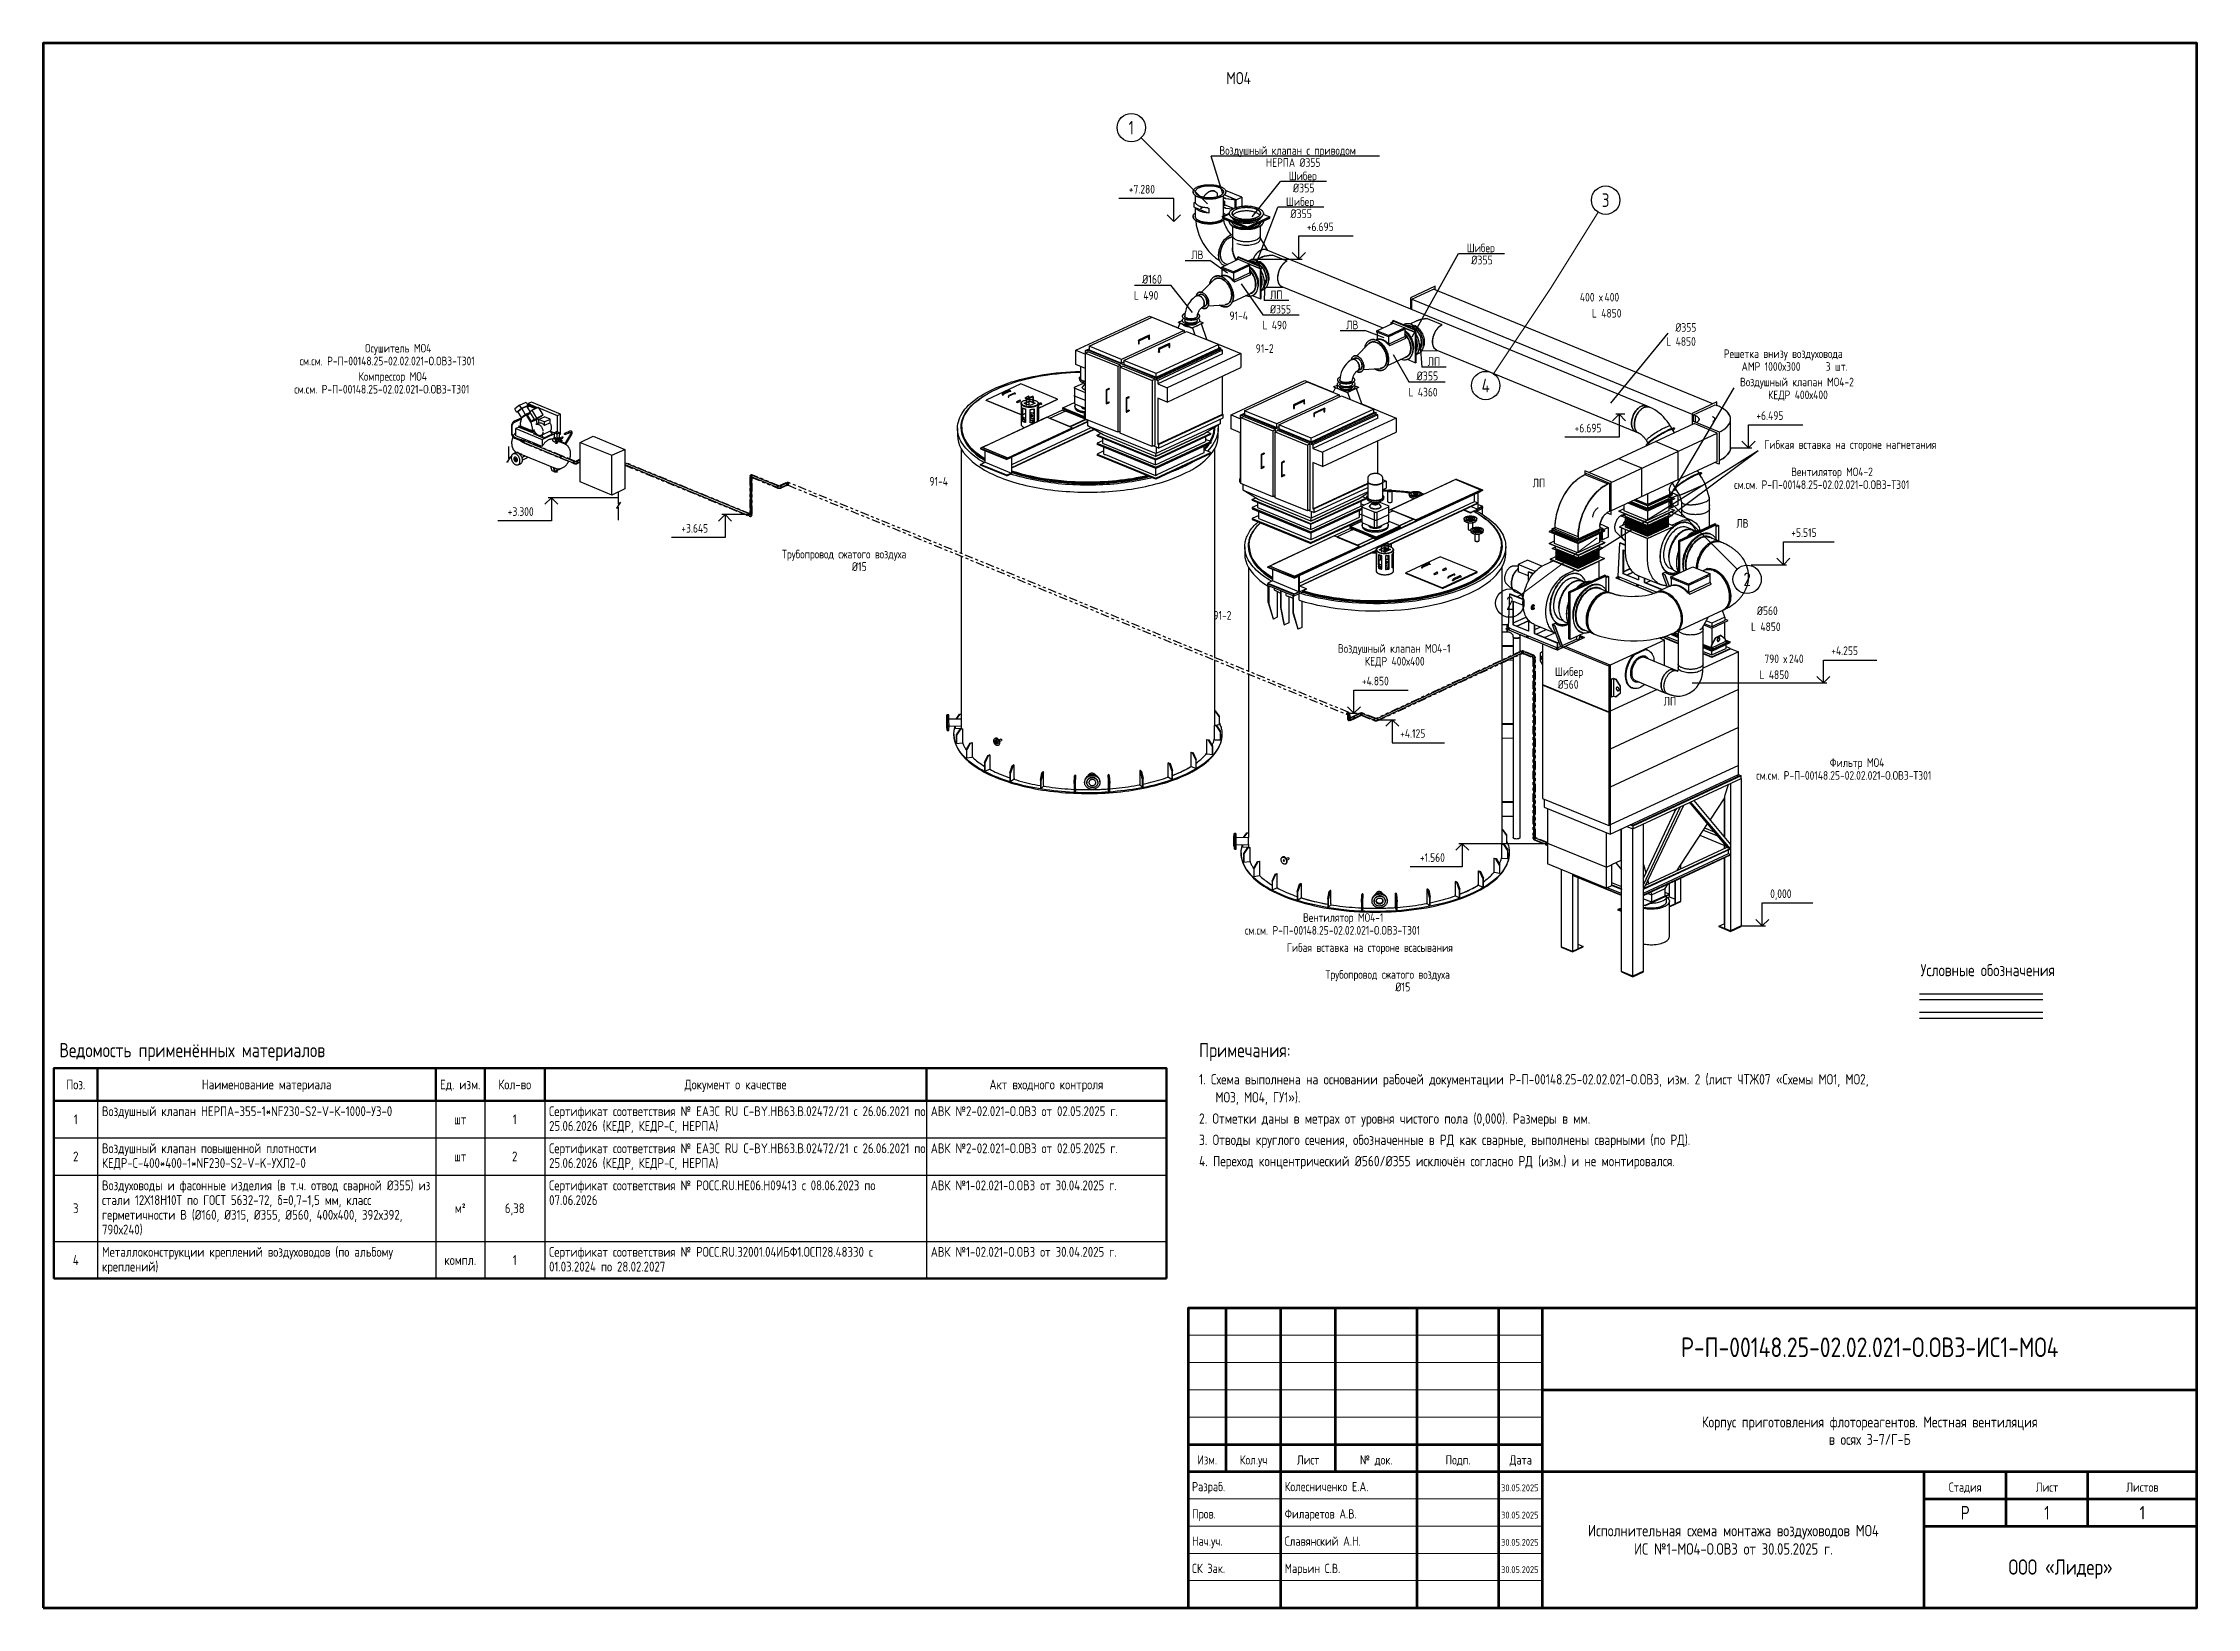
# Model space of a CAD drawing. Header units: metres. Extents: x 20 to 415, y 5 to 292.
import ezdxf
from ezdxf.enums import TextEntityAlignment as Align

# ---------------------------------------------------------------- set-up
doc = ezdxf.new("R2010")
doc.units = ezdxf.units.M
for name, color, linetype in [('АРМАТУРА', 8, 'Continuous'), ('ВОЗДУХОВОДЫ', 7, 'Continuous'), ('ИЗОЛЯЦИЯ', 3, 'Continuous'), ('ОБОЗНАЧЕНИЯ', 7, 'Continuous'), ('ОБОРУДОВАНИЕ', 8, 'Continuous'), ('ПОЗИЦИИ', 1, 'Continuous'), ('РАМКА', 7, 'Continuous'), ('ТЕКСТ', 7, 'Continuous'), ('ТРУБОПРОВОД', 5, 'Continuous')]:
    doc.layers.add(name, color=color, linetype=linetype)
doc.styles.add('GOST', font='isocpeur.ttf')

msp = doc.modelspace()

# ---------------------------------------------------------------- texts
at = {"layer": 'ОБОЗНАЧЕНИЯ', "style": 'GOST', "width": 0.8}
for s, height, p in [('МО4', 2.24, (236.99, 284.45)), ('Воздушный клапан с приводом', 1.5823, (235.73, 271.51)), ('НЕРПА %%c355', 1.5846, (244.26, 269.3)), ('+7.280', 1.582, (219.11, 264.4)), ('Шибер', 1.582, (248.44, 266.84)), ('%%c355', 1.629, (249.23, 264.6)), ('Шибер', 1.582, (247.94, 262.12)), ('%%c355', 1.629, (248.75, 259.89)), ('+6.695', 1.582, (251.76, 257.51)), ('ЛВ', 1.582, (230.57, 252.37)), ('Шибер', 1.582, (281.09, 253.64)), ('%%c355', 1.629, (281.91, 251.39)), ('%%c160', 1.629, (221.56, 247.87)), ('L 490', 1.582, (220.06, 244.93)), ('ЛП', 1.582, (245.02, 245.04)), ('400', 1.582, (301.84, 244.6)), ('х', 1.58, (305.33, 244.6)), ('400', 1.582, (306.36, 244.6)), ('91-4', 1.582, (237.58, 241.19)), ('L 490', 1.582, (243.62, 239.48)), ('%%c355', 1.582, (245.02, 242.4)), ('ЛВ', 1.582, (258.98, 239.51)), ('L 4850', 1.582, (304.05, 241.66)), ('L 4850', 1.582, (317.69, 236.48)), ('%%c355', 1.582, (319.36, 239.05)), ('см.см. Р-П-00148.25-02.02.021-О.ОВ3-ТЗ01', 1.5823, (67.04, 232.9)), ('Осушитель МО4', 1.5823, (79.05, 235.25)), ('91-2', 1.582, (242.39, 235.18)), ('ЛП', 1.582, (273.93, 232.79)), ('Решетка внизу воздуховода', 1.5823, (328.23, 234.24)), ('АМР 1000х300', 1.5823, (331.5, 231.89)), ('3 шт.', 1.582, (346.91, 231.89)), ('см.см. Р-П-00148.25-02.02.021-О.ОВ3-ТЗ01', 1.5823, (66.05, 227.72)), ('Компрессор МО4', 1.5823, (77.86, 230.07)), ('%%c355', 1.629, (271.91, 230.14)), ('Воздушный клапан МО4-2', 1.5823, (331.21, 229.05)), ('L 4360', 1.582, (270.4, 227.19)), ('КЕДР 400х400', 1.5823, (336.35, 226.69)), ('+6.695', 1.582, (300.87, 220.6)), ('+6.495', 1.582, (334.2, 222.89)), ('Гибкая вставка на стороне нагнетания', 1.5823, (335.63, 217.57)), ('Вентилятор МО4-2', 1.5823, (340.59, 212.57)), ('91-4', 1.582, (182.56, 210.83)), ('ЛП', 1.582, (293.19, 210.53)), ('см.см. Р-П-00148.25-02.02.021-О.ОВ3-ТЗ01', 1.5823, (330.12, 210.22)), ('+3.300', 1.582, (105.22, 205.28)), ('+3.645', 1.582, (137.05, 202.21)), ('ЛВ', 1.582, (330.55, 203.13)), ('+5.515', 1.582, (340.61, 201.42)), ('Трубопровод сжатого воздуха', 1.5823, (155.51, 197.48)), ('%%c15', 1.629, (168.32, 195.17)), ('91-2', 1.582, (234.64, 186.25)), ('L 4850', 1.582, (333.23, 184.16)), ('%%c560', 1.582, (334.32, 187.1)), ('Воздушный клапан МО4-1', 1.5823, (257.47, 180.18)), ('КЕДР 400х400', 1.5823, (262.41, 177.83)), ('790', 1.582, (335.67, 178.28)), ('х', 1.58, (339.16, 178.28)), ('240', 1.582, (340.19, 178.28)), ('+4.255', 1.582, (347.94, 179.77)), ('+4.850', 1.582, (261.86, 174.21)), ('Шибер', 1.582, (297.27, 175.93)), ('%%c560', 1.582, (297.79, 173.58)), ('L 4850', 1.582, (334.77, 175.36)), ('ЛП', 1.582, (317.21, 170.5)), ('+4.125', 1.582, (268.88, 164.58)), ('см.см. Р-П-00148.25-02.02.021-О.ОВ3-ТЗ01', 1.5823, (334.17, 156.89)), ('Фильтр МО4', 1.582, (347.66, 159.24)), ('+1.560', 1.582, (272.51, 141.83)), ('0,000', 1.582, (336.74, 135.2)), ('Вентилятор МО4-1', 1.5823, (251.06, 130.83)), ('см.см. Р-П-00148.25-02.02.021-О.ОВ3-ТЗ01', 1.5823, (240.41, 128.48)), ('Гибая вставка на стороне всасывания', 1.5823, (248.07, 125.32)), ('Условные обозначения', 2.2151, (364.32, 120.86)), ('Трубопровод сжатого воздуха', 1.5823, (255.19, 120.38)), ('%%c15', 1.639, (268, 118.07))]:
    msp.add_text(s, height=height, dxfattribs=at).set_placement(p)
at = {"layer": 'ПОЗИЦИИ', "style": 'GOST', "width": 0.8}
for s, p in [('1', (219.57, 275.24)), ('3', (306.57, 261.94)), ('4', (284.57, 227.94)), ('2', (332.51, 192.4)), ('2', (288.99, 188.03))]:
    msp.add_text(s, height=2.5, dxfattribs=at).set_placement(p, align=Align.CENTER)
at = {"layer": 'ТЕКСТ', "style": 'GOST', "width": 0.8}
for s, height, p in [('Ведомость применённых материалов', 2.6, (23, 106)), ('Примечания:', 2.6, (232, 106)), ('1. Схема выполнена на основании рабочей документации Р-П-00148.25-02.02.021-О.ОВ3, изм. 2 (лист ЧТЖ07 «Схемы МО1, МО2,', 1.9, (232, 101)), ('МО3, МО4, ГУ1»).', 1.9, (235, 97.7)), ('Воздушный клапан НЕРПА-355-1*NF230-S2-V-К-1000-У3-0', 1.8, (30.8, 95.2)), ('Сертификат соответствия № ЕАЭС RU C-BY.НВ63.В.02472/21 с 26.06.2021 по', 1.8, (112.8, 95.2)), ('АВК №2-02.021-О.ОВ3 от 02.05.2025 г.', 1.8, (182.8, 95.2)), ('2. Отметки даны в метрах от уровня чистого пола (0,000). Размеры в мм.', 1.9, (232, 93.8)), ('25.06.2026 (КЕДР, КЕДР-С, НЕРПА)', 1.8, (112.8, 92.5)), ('3. Отводы круглого сечения, обозначенные в РД как сварные, выполнены сварными (по РД).', 1.9, (232, 89.9)), ('Воздушный клапан повышенной плотности', 1.8, (30.8, 88.4)), ('КЕДР-С-400*400-1*NF230-S2-V-K-УХЛ2-0', 1.8, (30.8, 85.7)), ('25.06.2026 (КЕДР, КЕДР-С, НЕРПА)', 1.8, (112.8, 85.7)), ('Сертификат соответствия № ЕАЭС RU C-BY.НВ63.В.02472/21 с 26.06.2021 по', 1.8, (112.8, 88.4)), ('АВК №2-02.021-О.ОВ3 от 02.05.2025 г.', 1.8, (182.8, 88.4)), ('4. Переход концентрический %%c560/%%c355 исключён согласно РД (изм.) и не монтировался.', 1.9, (232, 86)), ('Воздуховоды и фасонные изделия (в т.ч. отвод сварной %%c355) из', 1.8, (30.8, 81.6)), ('Сертификат соответствия № РОСС.RU.НЕ06.Н09413 с 08.06.2023 по', 1.8, (112.8, 81.6)), ('АВК №1-02.021-О.ОВ3 от 30.04.2025 г.', 1.8, (182.8, 81.6)), ('стали 12Х18Н10Т по ГОСТ 5632-72, δ=0,7–1,5 мм, класс', 1.8, (30.8, 78.9)), ('07.06.2026', 1.8, (112.8, 78.9)), ('790х240)', 1.8, (30.8, 73.5)), ('герметичности В (%%c160, %%c315, %%c355, %%c560, 400х400, 392х392,', 1.8, (30.8, 76.2)), ('Металлоконструкции креплений воздуховодов (по альбому', 1.8, (30.8, 69.4)), ('Сертификат соответствия № РОСС.RU.32001.04ИБФ1.ОСП28.48330 с', 1.8, (112.8, 69.4)), ('АВК №1-02.021-О.ОВ3 от 30.04.2025 г.', 1.8, (182.8, 69.4)), ('креплений)', 1.8, (30.8, 66.7)), ('01.03.2024 по 28.02.2027', 1.8, (112.8, 66.7)), ('Разраб.', 1.7, (230.7, 26.4)), ('Колесниченко Е.А.', 1.7, (247.7, 26.4)), ('30.05.2025', 1.25, (287.4, 26.4)), ('Пров.', 1.7, (230.7, 21.4)), ('Филаретов А.В.', 1.7, (247.7, 21.4)), ('30.05.2025', 1.25, (287.4, 21.4)), ('Нач.уч.', 1.7, (230.7, 16.4)), ('Славянский А.Н.', 1.7, (247.7, 16.4)), ('30.05.2025', 1.25, (287.4, 16.4)), ('СК Зак.', 1.7, (230.7, 11.4)), ('Марьин С.В.', 1.7, (247.7, 11.4)), ('30.05.2025', 1.25, (287.4, 11.4))]:
    msp.add_text(s, height=height, dxfattribs=at).set_placement(p)
for s, height, p in [('Поз.', 1.8, (26, 100.1)), ('Наименование материала', 1.8, (61, 100.1)), ('Ед. изм.', 1.8, (96.5, 100.1)), ('Кол-во', 1.8, (106.5, 100.1)), ('Документ о качестве', 1.8, (147, 100.1)), ('Акт входного контроля', 1.8, (204, 100.1)), ('1', 1.8, (26, 93.7)), ('шт', 1.8, (96.5, 93.7)), ('1', 1.8, (106.5, 93.7)), ('2', 1.8, (26, 86.9)), ('шт', 1.8, (96.5, 86.9)), ('2', 1.8, (106.5, 86.9)), ('3', 1.8, (26, 77.4)), ('м²', 1.8, (96.5, 77.4)), ('6,38', 1.8, (106.5, 77.4)), ('4', 1.8, (26, 67.9)), ('компл.', 1.8, (96.5, 67.9)), ('1', 1.8, (106.5, 67.9)), ('Р-П-00148.25-02.02.021-О.ОВ3-ИС1-МО4', 3.6, (355, 51)), ('Корпус приготовления флотореагентов. Местная вентиляция', 2, (355, 38.1)), ('в осях 3-7/Г-Б', 2, (355, 34.9)), ('Изм.', 1.7, (233.5, 31.3)), ('Кол.уч', 1.7, (242, 31.3)), ('Лист', 1.7, (252, 31.3)), ('№ док.', 1.7, (264.5, 31.3)), ('Подп.', 1.7, (279.5, 31.3)), ('Дата', 1.7, (291, 31.3)), ('Стадия', 1.7, (372.5, 26.3)), ('Лист', 1.7, (387.5, 26.3)), ('Листов', 1.7, (405, 26.3)), ('Р', 2.5, (372.5, 21.2)), ('Исполнительная схема монтажа воздуховодов МО4', 2.1, (330, 18.13)), ('1', 2.5, (387.5, 21.2)), ('1', 2.5, (405, 21.2)), ('ИС №1-МО4-О.ОВ3 от 30.05.2025 г.', 2.1, (330, 14.77)), ('ООО «Лидер»', 2.8, (390, 11.1))]:
    msp.add_text(s, height=height, dxfattribs=at).set_placement(p, align=Align.CENTER)

# ---------------------------------------------------------------- linework, layer by layer
at = {"layer": 'АРМАТУРА'}
for points in [[(230.89, 264.73), (230.9, 264.83), (230.93, 264.93), (230.97, 265.02), (231.03, 265.12), (231.11, 265.21), (231.2, 265.3), (231.31, 265.38), (231.43, 265.47), (231.56, 265.55), (231.71, 265.63)], [(230.89, 264.73), (230.89, 264.71)], [(236.91, 264.73), (236.9, 264.63), (236.87, 264.52), (236.82, 264.42), (236.76, 264.32), (236.68, 264.22), (236.57, 264.13), (236.46, 264.04), (236.33, 263.95), (236.18, 263.87), (236.02, 263.79), (235.84, 263.72), (235.66, 263.66), (235.46, 263.6), (235.26, 263.55), (235.05, 263.51), (234.83, 263.47), (234.6, 263.45), (234.37, 263.42), (234.14, 263.41), (233.9, 263.41), (233.66, 263.41), (233.43, 263.42), (233.2, 263.45), (232.98, 263.47), (232.76, 263.51), (232.54, 263.55), (232.34, 263.6), (232.14, 263.66), (231.96, 263.72), (231.78, 263.79), (231.62, 263.87), (231.48, 263.95), (231.34, 264.04), (231.23, 264.13), (231.13, 264.22), (231.04, 264.32), (230.98, 264.42), (230.93, 264.52), (230.9, 264.63), (230.89, 264.73)], [(230.89, 264.71), (230.9, 264.61), (230.93, 264.51), (230.98, 264.41), (231.04, 264.31), (231.13, 264.21), (231.23, 264.12), (231.34, 264.03), (231.48, 263.94), (231.62, 263.86), (231.78, 263.79), (231.96, 263.72), (232.14, 263.65), (232.34, 263.59), (232.54, 263.54), (232.76, 263.5), (232.98, 263.47), (233.2, 263.44), (233.43, 263.42), (233.66, 263.41), (233.9, 263.41), (234.14, 263.41), (234.37, 263.42), (234.6, 263.44), (234.83, 263.47), (235.05, 263.5), (235.26, 263.54), (235.46, 263.59), (235.66, 263.65), (235.84, 263.72), (236.02, 263.79), (236.18, 263.86), (236.33, 263.94), (236.46, 264.03), (236.57, 264.12), (236.68, 264.21), (236.76, 264.31), (236.82, 264.41), (236.87, 264.51), (236.9, 264.61), (236.91, 264.71)], [(231.32, 264.73), (231.33, 264.82), (231.36, 264.9), (231.39, 264.98), (231.44, 265.06), (231.51, 265.14), (231.59, 265.22), (231.68, 265.3), (231.79, 265.37), (231.91, 265.43), (232.04, 265.5)], [(236.48, 264.73), (236.47, 264.64), (236.44, 264.55), (236.4, 264.47), (236.35, 264.38), (236.28, 264.3), (236.19, 264.22), (236.09, 264.14), (235.98, 264.07), (235.85, 264.01), (235.71, 263.94), (235.56, 263.88), (235.4, 263.82), (235.24, 263.77), (235.06, 263.73), (234.88, 263.69), (234.7, 263.66), (234.5, 263.64), (234.31, 263.62), (234.11, 263.61), (233.9, 263.61), (233.7, 263.61), (233.49, 263.62), (233.3, 263.64), (233.11, 263.66), (232.92, 263.69), (232.74, 263.73), (232.56, 263.77), (232.4, 263.82), (232.24, 263.88), (232.09, 263.94), (231.95, 264.01), (231.82, 264.07), (231.71, 264.14), (231.61, 264.22), (231.53, 264.3), (231.45, 264.38), (231.4, 264.47), (231.36, 264.55), (231.33, 264.64), (231.32, 264.73)], [(231.71, 265.63), (231.84, 265.68), (231.98, 265.73), (232.12, 265.78), (232.26, 265.82), (232.42, 265.86), (232.57, 265.9), (232.73, 265.94), (232.9, 265.97), (233.06, 265.99), (233.24, 266.01), (233.42, 266.02), (233.59, 266.03), (233.78, 266.03), (233.96, 266.03), (234.14, 266.03), (234.32, 266.02), (234.49, 266), (234.67, 265.98), (234.83, 265.96), (235, 265.93), (235.16, 265.91), (235.32, 265.87), (235.48, 265.84), (235.63, 265.8), (235.77, 265.75), (235.91, 265.7), (236.04, 265.65), (236.16, 265.59), (236.27, 265.53), (236.38, 265.47), (236.48, 265.4), (236.57, 265.33), (236.65, 265.26), (236.72, 265.19), (236.78, 265.11), (236.83, 265.04), (236.86, 264.96), (236.89, 264.89), (236.91, 264.81), (236.91, 264.73)], [(232.04, 265.5), (232.15, 265.54), (232.27, 265.59), (232.39, 265.63), (232.51, 265.67), (232.64, 265.7), (232.78, 265.73), (232.91, 265.76), (233.05, 265.79), (233.2, 265.81), (233.34, 265.83), (233.49, 265.84), (233.65, 265.84), (233.8, 265.84), (233.95, 265.84), (234.1, 265.84), (234.25, 265.84), (234.4, 265.83), (234.55, 265.82), (234.7, 265.8), (234.84, 265.78), (234.99, 265.75), (235.13, 265.71), (235.26, 265.68), (235.39, 265.64), (235.51, 265.6), (235.62, 265.56), (235.73, 265.51), (235.84, 265.46), (235.93, 265.4), (236.02, 265.34), (236.11, 265.29), (236.18, 265.23), (236.25, 265.17), (236.31, 265.11), (236.36, 265.05), (236.4, 264.98), (236.44, 264.92), (236.46, 264.86), (236.47, 264.79), (236.48, 264.73)], [(234.87, 264.83), (234.78, 264.87), (234.68, 264.89), (234.58, 264.9), (234.47, 264.9), (234.36, 264.9), (234.25, 264.88), (234.14, 264.85), (234.03, 264.81), (233.91, 264.76), (233.8, 264.71), (233.69, 264.64), (233.59, 264.57), (233.48, 264.49), (233.37, 264.4), (233.27, 264.31), (233.17, 264.2), (233.07, 264.09), (232.97, 263.97), (232.87, 263.85), (232.78, 263.71)], [(232.8, 263.71), (232.89, 263.85), (232.98, 263.97), (233.08, 264.09), (233.17, 264.2), (233.28, 264.31), (233.38, 264.4), (233.49, 264.49), (233.6, 264.57), (233.71, 264.64), (233.82, 264.71), (233.94, 264.76), (234.05, 264.81), (234.16, 264.84), (234.27, 264.87), (234.38, 264.88), (234.49, 264.89), (234.59, 264.88), (234.69, 264.87), (234.8, 264.84), (234.9, 264.81)], [(234.9, 264.81), (234.87, 264.83)], [(234.9, 264.81), (234.94, 264.79), (234.99, 264.77), (235.03, 264.74), (235.08, 264.71), (235.12, 264.68), (235.16, 264.65), (235.2, 264.61), (235.24, 264.57), (235.27, 264.52), (235.3, 264.48)], [(239.84, 263.76), (236.83, 264.99)], [(236.91, 264.71), (236.91, 264.73)], [(230.89, 260.19), (230.9, 260.26), (230.91, 260.33), (230.93, 260.4), (230.96, 260.46), (231, 260.53), (231.05, 260.59), (231.1, 260.66), (231.16, 260.72), (231.23, 260.77), (231.3, 260.83)], [(231.12, 262.77), (231.15, 262.77)], [(231.12, 262.77), (231.35, 262.67)], [(231.12, 261.88), (231.12, 262.77)], [(231.35, 261.77), (231.12, 261.88)], [(231.15, 262.77), (231.35, 262.69)], [(231.3, 264.04), (231.3, 262.69)], [(231.3, 261.8), (231.3, 260.19)], [(231.35, 262.67), (231.35, 262.69)], [(233.54, 261.77), (233.38, 261.78), (233.23, 261.8), (233.08, 261.82), (232.93, 261.84), (232.78, 261.87), (232.64, 261.9), (232.5, 261.93), (232.37, 261.97), (232.24, 262.01), (232.12, 262.05), (232, 262.11), (231.9, 262.16), (231.81, 262.22), (231.72, 262.28), (231.64, 262.34), (231.56, 262.4), (231.5, 262.47), (231.44, 262.53), (231.39, 262.6), (231.35, 262.67)], [(233.54, 260.88), (231.35, 261.77)], [(233.54, 260.88), (233.38, 260.89), (233.23, 260.91), (233.08, 260.92), (232.93, 260.95), (232.78, 260.98), (232.64, 261.01), (232.5, 261.05), (232.37, 261.09), (232.24, 261.14), (232.12, 261.19), (232, 261.23), (231.9, 261.28), (231.81, 261.34), (231.72, 261.39), (231.64, 261.45), (231.56, 261.51), (231.5, 261.57), (231.44, 261.64), (231.39, 261.71), (231.35, 261.77)], [(232.4, 261.67), (232.39, 261.67), (232.38, 261.66), (232.37, 261.66), (232.36, 261.66), (232.35, 261.67), (232.34, 261.67), (232.33, 261.68), (232.33, 261.68), (232.32, 261.69), (232.32, 261.7), (232.31, 261.71), (232.31, 261.72), (232.3, 261.74), (232.3, 261.75), (232.3, 261.76), (232.3, 261.77), (232.3, 261.78), (232.31, 261.78), (232.31, 261.79), (232.32, 261.8)], [(232.42, 261.85), (232.32, 261.8)], [(232.32, 261.8), (232.33, 261.8), (232.33, 261.8), (232.34, 261.8), (232.34, 261.8), (232.34, 261.8), (232.34, 261.8), (232.34, 261.8), (232.34, 261.8), (232.35, 261.8), (232.35, 261.8)], [(232.35, 261.8), (232.35, 261.79), (232.36, 261.78), (232.37, 261.78), (232.37, 261.77), (232.38, 261.76), (232.39, 261.75), (232.39, 261.75), (232.39, 261.74), (232.4, 261.73), (232.4, 261.72), (232.4, 261.71), (232.41, 261.71), (232.41, 261.7), (232.41, 261.69), (232.41, 261.69), (232.4, 261.68), (232.4, 261.68), (232.4, 261.67), (232.4, 261.67), (232.4, 261.67)], [(232.4, 261.67), (232.47, 261.7)], [(232.42, 261.85), (232.43, 261.85), (232.44, 261.85), (232.44, 261.84), (232.45, 261.84), (232.46, 261.83), (232.47, 261.83), (232.48, 261.82), (232.48, 261.81), (232.49, 261.81), (232.5, 261.8), (232.5, 261.78), (232.51, 261.77), (232.51, 261.76), (232.51, 261.75), (232.5, 261.74), (232.5, 261.73), (232.49, 261.72), (232.49, 261.71), (232.48, 261.7), (232.47, 261.7)], [(233.54, 261.77), (233.8, 261.67)], [(233.6, 261.77), (233.59, 261.77), (233.58, 261.77), (233.58, 261.77), (233.57, 261.77), (233.57, 261.77), (233.57, 261.77), (233.56, 261.77), (233.56, 261.77), (233.55, 261.77), (233.54, 261.77)], [(233.8, 260.78), (233.54, 260.88)], [(233.6, 261.77), (233.8, 261.67)], [(233.79, 261.67), (233.81, 261.68)], [(233.8, 261.67), (233.8, 260.78)], [(233.8, 260.78), (233.8, 260.8)], [(235.3, 264.48), (235.3, 263.79)], [(235.3, 263.84), (235.32, 263.84), (235.33, 263.84), (235.34, 263.83), (235.35, 263.83), (235.36, 263.83), (235.37, 263.82), (235.38, 263.82), (235.39, 263.82), (235.4, 263.81), (235.41, 263.81)], [(236.5, 260.32), (236.5, 264.04)], [(236.89, 263.51), (236.5, 263.66)], [(236.89, 263.43), (236.5, 263.58)], [(236.5, 263.1), (236.68, 263.02)], [(236.5, 263.07), (236.66, 263)], [(236.66, 262.13), (236.5, 262.18)], [(236.89, 261.75), (236.5, 261.9)], [(236.89, 261.67), (236.5, 261.82)], [(236.5, 260.83), (236.55, 260.8), (236.59, 260.77), (236.63, 260.73), (236.66, 260.7), (236.7, 260.66), (236.73, 260.62), (236.76, 260.59), (236.79, 260.55), (236.81, 260.51), (236.83, 260.47)], [(238.8, 263.28), (236.63, 264.17)], [(236.68, 263.02), (236.66, 263)], [(236.66, 263), (236.66, 262.13)], [(236.68, 262.13), (236.66, 262.13)], [(236.68, 263.02), (236.68, 262.13)], [(238.34, 261.67), (236.68, 262.33)], [(236.89, 263.51), (238.8, 263.28)], [(236.89, 263.43), (236.89, 263.51)], [(238.65, 263.23), (236.89, 263.43)], [(236.89, 261.75), (238.21, 261.59)], [(236.89, 261.67), (236.89, 261.75)], [(238.11, 261.54), (236.89, 261.67)], [(238.65, 261.8), (238.65, 263.23)], [(238.8, 263.28), (239.84, 263.76)], [(238.8, 261.85), (238.8, 263.28)], [(239.84, 263.76), (239.84, 262.08)], [(236.68, 259.71), (236.6, 259.62), (236.5, 259.54), (236.4, 259.46), (236.28, 259.39), (236.15, 259.32), (236.01, 259.25), (235.86, 259.19), (235.7, 259.14), (235.53, 259.09), (235.36, 259.04), (235.17, 259), (234.98, 258.96), (234.78, 258.93), (234.58, 258.91), (234.38, 258.89), (234.17, 258.88), (233.96, 258.87), (233.76, 258.87), (233.55, 258.88), (233.34, 258.89), (233.14, 258.91), (232.94, 258.94), (232.74, 258.97), (232.56, 259.01), (232.37, 259.05), (232.2, 259.1), (232.03, 259.16), (231.87, 259.22), (231.72, 259.28), (231.58, 259.35), (231.46, 259.42), (231.34, 259.5), (231.24, 259.58), (231.15, 259.66), (231.07, 259.74), (231.01, 259.83), (230.96, 259.92), (230.92, 260.01), (230.9, 260.1), (230.89, 260.19)], [(230.89, 260.17), (230.9, 260.08), (230.92, 259.99), (230.96, 259.9), (231.01, 259.81), (231.08, 259.73), (231.16, 259.64), (231.25, 259.56), (231.36, 259.48), (231.47, 259.4), (231.61, 259.32), (231.74, 259.26), (231.89, 259.2), (232.04, 259.14), (232.2, 259.09), (232.38, 259.04), (232.56, 259), (232.74, 258.96), (232.94, 258.93), (233.14, 258.91), (233.34, 258.89), (233.55, 258.87), (233.76, 258.86), (233.96, 258.86), (234.17, 258.86), (234.38, 258.87), (234.58, 258.89), (234.78, 258.91), (234.98, 258.94), (235.17, 258.98), (235.36, 259.02), (235.53, 259.07), (235.71, 259.12), (235.87, 259.18), (236.02, 259.24), (236.16, 259.3), (236.3, 259.37), (236.42, 259.44), (236.53, 259.52), (236.62, 259.6), (236.71, 259.68)], [(236.38, 259.83), (236.32, 259.76), (236.24, 259.69), (236.16, 259.61), (236.06, 259.55), (235.95, 259.48), (235.83, 259.42), (235.71, 259.36), (235.57, 259.31), (235.43, 259.26), (235.28, 259.22), (235.12, 259.18), (234.95, 259.14), (234.78, 259.11), (234.6, 259.09), (234.43, 259.07), (234.25, 259.06), (234.07, 259.05), (233.89, 259.05), (233.7, 259.06), (233.52, 259.07), (233.34, 259.08), (233.16, 259.1), (232.98, 259.13), (232.82, 259.16), (232.65, 259.19), (232.49, 259.24), (232.34, 259.28), (232.2, 259.34), (232.06, 259.39), (231.94, 259.45), (231.82, 259.52), (231.71, 259.58), (231.62, 259.65), (231.54, 259.72), (231.47, 259.79), (231.41, 259.87), (231.36, 259.95), (231.33, 260.03), (231.31, 260.11), (231.3, 260.19)], [(231.3, 260.19), (231.31, 260.11), (231.33, 260.03), (231.36, 259.95), (231.41, 259.87), (231.47, 259.79), (231.54, 259.72), (231.62, 259.65), (231.71, 259.58), (231.82, 259.52), (231.94, 259.45), (232.06, 259.39), (232.2, 259.34), (232.34, 259.28), (232.49, 259.24), (232.65, 259.19), (232.82, 259.16), (232.98, 259.13), (233.16, 259.1), (233.34, 259.08), (233.52, 259.07), (233.7, 259.06), (233.89, 259.05), (234.07, 259.05), (234.25, 259.06), (234.43, 259.07), (234.6, 259.09), (234.78, 259.11), (234.95, 259.14), (235.12, 259.18), (235.28, 259.22), (235.43, 259.26), (235.57, 259.31), (235.71, 259.36), (235.83, 259.42), (235.95, 259.48), (236.06, 259.55), (236.16, 259.61), (236.24, 259.69), (236.32, 259.76), (236.38, 259.83)], [(236.09, 249.3), (236.08, 249.29), (236.07, 249.29), (236.05, 249.28), (236.04, 249.27), (236.03, 249.26), (236.02, 249.25), (236.02, 249.25), (236.01, 249.24), (236, 249.23), (235.99, 249.22)], [(236.09, 249.3), (236.19, 249.33), (236.28, 249.36), (236.38, 249.37), (236.49, 249.38), (236.59, 249.38), (236.7, 249.37), (236.8, 249.35), (236.91, 249.33), (237.03, 249.29), (237.14, 249.25), (237.25, 249.2), (237.37, 249.14), (237.48, 249.08), (237.59, 249.01), (237.69, 248.93), (237.8, 248.84), (237.9, 248.75), (238, 248.65), (238.09, 248.54), (238.19, 248.43)], [(238.19, 248.41), (238.09, 248.52), (238, 248.63), (237.9, 248.73), (237.8, 248.83), (237.69, 248.91), (237.59, 249), (237.48, 249.07), (237.37, 249.14), (237.25, 249.2), (237.14, 249.25), (237.03, 249.29), (236.91, 249.32), (236.8, 249.35), (236.7, 249.36), (236.59, 249.37), (236.49, 249.37), (236.38, 249.35), (236.28, 249.34), (236.19, 249.31), (236.09, 249.27)], [(238.19, 248.41), (238.09, 248.52), (238, 248.63), (237.9, 248.73), (237.8, 248.83), (237.69, 248.91), (237.59, 249), (237.48, 249.07), (237.37, 249.14), (237.25, 249.2), (237.14, 249.25), (237.03, 249.29), (236.91, 249.32), (236.8, 249.35), (236.7, 249.36), (236.59, 249.37), (236.49, 249.37), (236.38, 249.35), (236.28, 249.34), (236.19, 249.31), (236.09, 249.27)], [(236.2, 249.33), (236.09, 249.3)], [(236.15, 249.33), (236.15, 249.33), (236.14, 249.32), (236.14, 249.32), (236.14, 249.32), (236.13, 249.31), (236.13, 249.31), (236.13, 249.31), (236.12, 249.3), (236.12, 249.3), (236.12, 249.3)], [(236.15, 250.93), (239.16, 252.34)], [(236.15, 250.68), (236.15, 250.93)], [(238.29, 250.04), (236.15, 250.93)], [(238.29, 249.79), (236.15, 250.68)], [(236.2, 249.33), (236.19, 249.33), (236.18, 249.33), (236.18, 249.33), (236.18, 249.33), (236.17, 249.33), (236.17, 249.33), (236.16, 249.33), (236.16, 249.33), (236.15, 249.33), (236.15, 249.33)], [(236.2, 249.33), (236.15, 249.33)], [(236.2, 250.65), (236.2, 249.33)], [(236.2, 249.33), (236.29, 249.37), (236.39, 249.4), (236.49, 249.42), (236.59, 249.43), (236.69, 249.43), (236.8, 249.42), (236.91, 249.4), (237.02, 249.38), (237.13, 249.34), (237.24, 249.3), (237.36, 249.25), (237.47, 249.19), (237.58, 249.13), (237.69, 249.06), (237.79, 248.98), (237.9, 248.89), (238, 248.8), (238.1, 248.7), (238.2, 248.6), (238.29, 248.48)], [(241.32, 251.44), (238.29, 250.04)], [(241.32, 251.19), (238.29, 249.79)], [(238.29, 249.79), (238.29, 250.04)], [(238.29, 248.48), (241.27, 249.86)], [(238.29, 249.79), (238.29, 248.48)], [(238.49, 248.2), (241.48, 249.58)], [(238.77, 250.19), (238.77, 250.19), (238.77, 250.19), (238.77, 250.19), (238.76, 250.19), (238.76, 250.19), (238.76, 250.19), (238.75, 250.18), (238.75, 250.18), (238.75, 250.17), (238.75, 250.17), (238.74, 250.16), (238.74, 250.16), (238.73, 250.15), (238.73, 250.15), (238.73, 250.14), (238.72, 250.14), (238.72, 250.13), (238.72, 250.13), (238.72, 250.12), (238.72, 250.12)], [(238.72, 250.12), (238.72, 250.12), (238.72, 250.12)], [(238.72, 250.12), (238.72, 250.04)], [(238.72, 250.12), (238.77, 250.09)], [(238.72, 250.12), (238.72, 250.07)], [(238.72, 250.12), (238.72, 250.09)], [(238.72, 250.07), (238.77, 250.07)], [(238.72, 250.04), (238.77, 250.04)], [(238.82, 250.17), (238.77, 250.19)], [(238.77, 250.09), (238.77, 250.11), (238.78, 250.12), (238.78, 250.13), (238.78, 250.14), (238.79, 250.15), (238.8, 250.16), (238.8, 250.16), (238.81, 250.16), (238.82, 250.17), (238.82, 250.17)], [(238.85, 250.12), (238.84, 250.11), (238.83, 250.1), (238.83, 250.09), (238.82, 250.08), (238.81, 250.07), (238.8, 250.07), (238.8, 250.06), (238.79, 250.06), (238.78, 250.06), (238.77, 250.07)], [(238.77, 250.07), (238.77, 250.12)], [(238.77, 250.07), (238.77, 250.07), (238.77, 250.07)], [(238.93, 250.17), (238.82, 250.14)], [(238.82, 250.17), (238.82, 250.17), (238.83, 250.17), (238.83, 250.16), (238.83, 250.16), (238.84, 250.15), (238.84, 250.15), (238.84, 250.15), (238.85, 250.14), (238.85, 250.14), (238.85, 250.14)], [(238.82, 250.14), (238.95, 250.14)], [(238.82, 250.12), (238.95, 250.12)], [(239.16, 252.34), (241.32, 251.44)], [(240.86, 251.14), (240.86, 251.14), (240.85, 251.15), (240.85, 251.15), (240.84, 251.15), (240.84, 251.15), (240.84, 251.14), (240.83, 251.14), (240.83, 251.14), (240.82, 251.14), (240.81, 251.14), (240.81, 251.13), (240.81, 251.12), (240.81, 251.11), (240.81, 251.11), (240.81, 251.1), (240.81, 251.09), (240.81, 251.08), (240.81, 251.08), (240.81, 251.07), (240.81, 251.06)], [(240.81, 251.06), (240.81, 251.07), (240.81, 251.07), (240.81, 251.08), (240.81, 251.08), (240.81, 251.08), (240.81, 251.08), (240.81, 251.09), (240.81, 251.09), (240.81, 251.09), (240.81, 251.09)], [(240.81, 251.09), (240.81, 251.03)], [(240.81, 251.06), (240.81, 251.01)], [(240.81, 251.03), (240.86, 251.03)], [(240.81, 251.01), (240.86, 251.01)], [(240.84, 251.06), (240.84, 251.07), (240.84, 251.09), (240.85, 251.1), (240.86, 251.11), (240.86, 251.12), (240.87, 251.12), (240.88, 251.13), (240.88, 251.13), (240.89, 251.14), (240.89, 251.14)], [(240.86, 251.03), (240.84, 251.09)], [(240.92, 251.09), (240.91, 251.08), (240.91, 251.07), (240.91, 251.06), (240.9, 251.05), (240.9, 251.04), (240.89, 251.03), (240.89, 251.03), (240.88, 251.03), (240.87, 251.03), (240.86, 251.03)], [(240.86, 251.03), (240.86, 251.03), (240.86, 251.03)], [(240.89, 251.14), (240.9, 251.14), (240.9, 251.13), (240.91, 251.13), (240.91, 251.13), (240.91, 251.12), (240.91, 251.12), (240.91, 251.12), (240.92, 251.11), (240.92, 251.11), (240.92, 251.11)], [(241.02, 251.11), (240.92, 251.11)], [(240.92, 251.11), (241.02, 251.11)], [(240.92, 251.09), (241.02, 251.09)], [(241.27, 251.16), (241.27, 249.86)], [(241.37, 249.89), (241.36, 249.9), (241.35, 249.92), (241.33, 249.93), (241.32, 249.95), (241.31, 249.96), (241.3, 249.97), (241.3, 249.99), (241.29, 250), (241.28, 250.01), (241.27, 250.01)], [(241.27, 249.86), (241.37, 249.89)], [(241.35, 249.89), (241.27, 249.84)], [(241.27, 249.86), (241.29, 249.83), (241.31, 249.8), (241.32, 249.78), (241.34, 249.75), (241.37, 249.72), (241.39, 249.69), (241.41, 249.67), (241.43, 249.64), (241.45, 249.61), (241.48, 249.58)], [(241.32, 251.19), (241.32, 251.44)], [(238.29, 248.48), (238.19, 248.43)], [(238.19, 248.41), (238.29, 248.46)], [(238.29, 248.48), (238.31, 248.45), (238.33, 248.42), (238.36, 248.39), (238.38, 248.36), (238.4, 248.33), (238.42, 248.31), (238.44, 248.28), (238.46, 248.25), (238.48, 248.23), (238.49, 248.2)], [(238.47, 248.2), (238.45, 248.23), (238.44, 248.25), (238.42, 248.28), (238.4, 248.3), (238.39, 248.33), (238.37, 248.36), (238.35, 248.38), (238.33, 248.41), (238.31, 248.43), (238.29, 248.46)], [(238.29, 248.46), (238.31, 248.43), (238.33, 248.41), (238.35, 248.38), (238.37, 248.36), (238.39, 248.33), (238.4, 248.3), (238.42, 248.28), (238.44, 248.25), (238.45, 248.23), (238.47, 248.2)], [(243.98, 248.56), (243.98, 248.56), (243.97, 248.56), (243.97, 248.56), (243.97, 248.56), (243.96, 248.56), (243.96, 248.56), (243.96, 248.55), (243.95, 248.55), (243.95, 248.54), (243.95, 248.54)], [(243.98, 248.56), (243.98, 248.56), (243.97, 248.56), (243.97, 248.56), (243.97, 248.56), (243.96, 248.56), (243.96, 248.56), (243.96, 248.55), (243.95, 248.55), (243.95, 248.54), (243.95, 248.54)], [(243.95, 248.54), (243.95, 248.54), (243.95, 248.55), (243.96, 248.55), (243.96, 248.56), (243.96, 248.56), (243.97, 248.56), (243.97, 248.56), (243.97, 248.56), (243.98, 248.56), (243.98, 248.56)], [(243.95, 248.54), (243.95, 248.54), (243.95, 248.55), (243.96, 248.55), (243.96, 248.56), (243.96, 248.56), (243.97, 248.56), (243.97, 248.56), (243.97, 248.56), (243.98, 248.56), (243.98, 248.56)], [(244, 248.54), (243.99, 248.54), (243.99, 248.54), (243.98, 248.55), (243.97, 248.54), (243.97, 248.54), (243.96, 248.54), (243.96, 248.53), (243.95, 248.52), (243.95, 248.52), (243.95, 248.51)], [(243.95, 248.18), (243.97, 248.18), (243.98, 248.18), (243.99, 248.19), (244, 248.2), (244.01, 248.21), (244.02, 248.22), (244.02, 248.24), (244.02, 248.25), (244.03, 248.26), (244.03, 248.28)], [(244.03, 248.41), (243.98, 248.43)], [(243.98, 248.43), (244.03, 248.43)], [(243.98, 248.36), (244.03, 248.41)], [(243.98, 248.28), (243.98, 248.36)], [(244.03, 248.28), (243.98, 248.28)], [(244.05, 248.41), (244.05, 248.41), (244.04, 248.4), (244.03, 248.4), (244.02, 248.4), (244.02, 248.39), (244.01, 248.39), (244.01, 248.38), (244, 248.37), (244, 248.36), (244, 248.36), (244, 248.35), (243.99, 248.34), (243.99, 248.33), (243.99, 248.33), (243.99, 248.32), (243.99, 248.32), (244, 248.31), (244, 248.31), (244, 248.31), (244, 248.31)], [(244.03, 248.51), (244.03, 248.51), (244.03, 248.51), (244.03, 248.52), (244.03, 248.52), (244.02, 248.52), (244.02, 248.53), (244.02, 248.53), (244.01, 248.53), (244.01, 248.53), (244, 248.54)], [(244.03, 248.25), (244.03, 248.26), (244.02, 248.27), (244.02, 248.28), (244.02, 248.29), (244.02, 248.3), (244.02, 248.31), (244.02, 248.32), (244.02, 248.33), (244.02, 248.34), (244.03, 248.36), (244.04, 248.36), (244.04, 248.37), (244.05, 248.38), (244.06, 248.39), (244.07, 248.39), (244.07, 248.4), (244.08, 248.4), (244.09, 248.4), (244.1, 248.41), (244.1, 248.41)], [(244.03, 248.43), (244.03, 248.51)], [(244.08, 248.41), (244.03, 248.43)], [(244.03, 248.41), (244.08, 248.41)], [(244.03, 248.25), (244.1, 248.23)], [(244.16, 248.38), (244.15, 248.38), (244.14, 248.38), (244.13, 248.38), (244.12, 248.37), (244.12, 248.37), (244.11, 248.36), (244.1, 248.35), (244.09, 248.35), (244.09, 248.34), (244.08, 248.33), (244.08, 248.32), (244.08, 248.3), (244.08, 248.29), (244.08, 248.28), (244.08, 248.27), (244.08, 248.26), (244.09, 248.25), (244.09, 248.24), (244.1, 248.24), (244.1, 248.23)], [(244.16, 248.38), (244.1, 248.41)], [(244.1, 248.23), (244.13, 248.25)], [(244.13, 248.25), (244.14, 248.26), (244.14, 248.26), (244.15, 248.26), (244.15, 248.27), (244.16, 248.27), (244.16, 248.28), (244.16, 248.28), (244.17, 248.29), (244.17, 248.3), (244.18, 248.31), (244.18, 248.31), (244.18, 248.32), (244.18, 248.33), (244.18, 248.34), (244.18, 248.34), (244.17, 248.35), (244.17, 248.36), (244.17, 248.37), (244.16, 248.37), (244.16, 248.38)], [(264.54, 237.62), (264.53, 237.61), (264.52, 237.6), (264.51, 237.6), (264.5, 237.59), (264.5, 237.58), (264.49, 237.58), (264.48, 237.57), (264.47, 237.57), (264.47, 237.57), (264.46, 237.57)], [(264.54, 237.62), (264.63, 237.65), (264.73, 237.68), (264.83, 237.7), (264.93, 237.71), (265.04, 237.71), (265.15, 237.7), (265.26, 237.68), (265.36, 237.65), (265.47, 237.62), (265.58, 237.57), (265.7, 237.52), (265.81, 237.46), (265.92, 237.4), (266.04, 237.32), (266.15, 237.25), (266.25, 237.16), (266.36, 237.07), (266.46, 236.97), (266.56, 236.86), (266.65, 236.75)], [(266.65, 236.75), (266.55, 236.86), (266.45, 236.97), (266.35, 237.07), (266.24, 237.16), (266.14, 237.25), (266.03, 237.32), (265.92, 237.4), (265.81, 237.46), (265.7, 237.52), (265.58, 237.57), (265.47, 237.61), (265.36, 237.64), (265.26, 237.66), (265.15, 237.68), (265.04, 237.69), (264.93, 237.68), (264.83, 237.67), (264.73, 237.65), (264.63, 237.63), (264.54, 237.59)], [(266.65, 236.75), (266.55, 236.86), (266.45, 236.97), (266.35, 237.07), (266.24, 237.16), (266.14, 237.25), (266.03, 237.32), (265.92, 237.4), (265.81, 237.46), (265.7, 237.52), (265.58, 237.57), (265.47, 237.61), (265.36, 237.64), (265.26, 237.66), (265.15, 237.68), (265.04, 237.69), (264.93, 237.68), (264.83, 237.67), (264.73, 237.65), (264.63, 237.63), (264.54, 237.59)], [(264.64, 237.67), (264.54, 237.62)], [(264.61, 237.64), (264.6, 237.64), (264.6, 237.64), (264.59, 237.64), (264.59, 237.64), (264.59, 237.64), (264.58, 237.64), (264.58, 237.63), (264.57, 237.63), (264.57, 237.62), (264.56, 237.62)], [(264.59, 239.25), (267.6, 240.65)], [(264.59, 239), (264.59, 239.25)], [(266.75, 238.36), (264.59, 239.25)], [(266.75, 238.1), (264.59, 239)], [(264.64, 237.67), (264.64, 237.66), (264.63, 237.66), (264.63, 237.65), (264.63, 237.65), (264.62, 237.65), (264.62, 237.65), (264.62, 237.64), (264.61, 237.64), (264.61, 237.64), (264.61, 237.64)], [(264.64, 238.97), (264.64, 237.67)], [(264.64, 237.67), (264.73, 237.7), (264.83, 237.73), (264.93, 237.74), (265.03, 237.75), (265.14, 237.75), (265.25, 237.74), (265.36, 237.72), (265.47, 237.69), (265.58, 237.66), (265.68, 237.62), (265.8, 237.57), (265.91, 237.51), (266.02, 237.45), (266.13, 237.37), (266.24, 237.3), (266.34, 237.21), (266.45, 237.12), (266.55, 237.02), (266.65, 236.91), (266.75, 236.8)], [(269.76, 239.76), (266.75, 238.36)], [(269.76, 239.51), (266.75, 238.1)], [(266.75, 238.1), (266.75, 238.36)], [(266.75, 236.8), (269.71, 238.18)], [(266.75, 238.1), (266.75, 236.8)], [(266.96, 236.52), (269.92, 237.9)], [(267.24, 238.51), (267.23, 238.51), (267.23, 238.51), (267.22, 238.51), (267.22, 238.51), (267.21, 238.51), (267.21, 238.51), (267.21, 238.5), (267.2, 238.5), (267.2, 238.49), (267.19, 238.49), (267.19, 238.48), (267.19, 238.48), (267.19, 238.48), (267.19, 238.47), (267.19, 238.47), (267.19, 238.46), (267.19, 238.46), (267.19, 238.45), (267.19, 238.44), (267.19, 238.43)], [(267.19, 238.43), (267.19, 238.43), (267.19, 238.43)], [(267.19, 238.43), (267.19, 238.36)], [(267.19, 238.43), (267.19, 238.38)], [(267.19, 238.43), (267.19, 238.43), (267.19, 238.43)], [(267.19, 238.38), (267.24, 238.38)], [(267.19, 238.36), (267.24, 238.36)], [(267.21, 238.43), (267.21, 238.44), (267.22, 238.45), (267.22, 238.46), (267.22, 238.47), (267.23, 238.48), (267.24, 238.49), (267.24, 238.49), (267.25, 238.49), (267.26, 238.49), (267.26, 238.49)], [(267.24, 238.38), (267.21, 238.43)], [(267.24, 238.38), (267.21, 238.38)], [(267.29, 238.43), (267.29, 238.43), (267.29, 238.42), (267.28, 238.41), (267.28, 238.41), (267.27, 238.4), (267.27, 238.39), (267.26, 238.39), (267.25, 238.39), (267.25, 238.38), (267.24, 238.38)], [(267.26, 238.49), (267.27, 238.49), (267.28, 238.49), (267.28, 238.48), (267.28, 238.48), (267.29, 238.48), (267.29, 238.48), (267.29, 238.48), (267.29, 238.47), (267.29, 238.47), (267.29, 238.46)], [(267.39, 238.49), (267.29, 238.49)], [(267.29, 238.46), (267.39, 238.46)], [(267.29, 238.43), (267.39, 238.43)], [(267.6, 240.65), (269.76, 239.76)], [(269.31, 239.48), (269.3, 239.48), (269.3, 239.48), (269.3, 239.48), (269.3, 239.48), (269.29, 239.48), (269.29, 239.47), (269.29, 239.47), (269.28, 239.47), (269.28, 239.46), (269.28, 239.45), (269.27, 239.45), (269.27, 239.44), (269.26, 239.43), (269.26, 239.42), (269.26, 239.42), (269.26, 239.41), (269.25, 239.4), (269.25, 239.39), (269.25, 239.39), (269.25, 239.38)], [(269.31, 239.4), (269.25, 239.4)], [(269.25, 239.4), (269.25, 239.4), (269.25, 239.4)], [(269.25, 239.4), (269.25, 239.33)], [(269.25, 239.4), (269.25, 239.35)], [(269.25, 239.35), (269.31, 239.35)], [(269.25, 239.33), (269.31, 239.33)], [(269.36, 239.45), (269.31, 239.48)], [(269.31, 239.4), (269.31, 239.41), (269.31, 239.42), (269.31, 239.43), (269.32, 239.43), (269.32, 239.44), (269.33, 239.44), (269.33, 239.45), (269.34, 239.45), (269.35, 239.45), (269.36, 239.45)], [(269.38, 239.4), (269.37, 239.4), (269.37, 239.39), (269.36, 239.38), (269.35, 239.37), (269.34, 239.37), (269.34, 239.36), (269.33, 239.36), (269.32, 239.36), (269.31, 239.35), (269.31, 239.35)], [(269.31, 239.35), (269.31, 239.4)], [(269.31, 239.35), (269.31, 239.35), (269.31, 239.35)], [(269.46, 239.45), (269.36, 239.45)], [(269.36, 239.45), (269.36, 239.45), (269.36, 239.45), (269.36, 239.45), (269.37, 239.45), (269.37, 239.45), (269.37, 239.45), (269.38, 239.45), (269.38, 239.44), (269.38, 239.44), (269.38, 239.43)], [(269.36, 239.43), (269.48, 239.43)], [(269.36, 239.4), (269.48, 239.4)], [(269.71, 239.48), (269.71, 238.18)], [(269.82, 238.23), (269.81, 238.24), (269.8, 238.25), (269.79, 238.26), (269.78, 238.27), (269.76, 238.28), (269.75, 238.29), (269.74, 238.3), (269.73, 238.31), (269.72, 238.32), (269.71, 238.33)], [(269.71, 238.18), (269.82, 238.23)], [(269.82, 238.2), (269.71, 238.18)], [(269.71, 238.18), (269.74, 238.15), (269.76, 238.12), (269.78, 238.09), (269.8, 238.07), (269.83, 238.04), (269.85, 238.01), (269.87, 237.99), (269.88, 237.96), (269.9, 237.93), (269.92, 237.9)], [(269.76, 239.51), (269.76, 239.76)], [(266.75, 236.8), (266.65, 236.75)], [(266.65, 236.75), (266.73, 236.78)], [(266.93, 236.52), (266.92, 236.55), (266.9, 236.58), (266.88, 236.61), (266.86, 236.63), (266.84, 236.66), (266.82, 236.68), (266.8, 236.71), (266.77, 236.73), (266.75, 236.75), (266.73, 236.78)], [(266.73, 236.78), (266.75, 236.75), (266.77, 236.73), (266.8, 236.71), (266.82, 236.68), (266.84, 236.66), (266.86, 236.63), (266.88, 236.61), (266.9, 236.58), (266.92, 236.55), (266.93, 236.52)], [(266.75, 236.8), (266.77, 236.77), (266.79, 236.74), (266.81, 236.72), (266.83, 236.69), (266.85, 236.66), (266.87, 236.63), (266.89, 236.61), (266.91, 236.58), (266.94, 236.55), (266.96, 236.52)], [(272.44, 236.88), (272.44, 236.88), (272.43, 236.88), (272.43, 236.88), (272.42, 236.88), (272.42, 236.88), (272.41, 236.87), (272.41, 236.87), (272.4, 236.87), (272.4, 236.86), (272.39, 236.85)], [(272.39, 236.85), (272.39, 236.85), (272.39, 236.86), (272.4, 236.86), (272.4, 236.86), (272.4, 236.87), (272.41, 236.87), (272.41, 236.87), (272.41, 236.88), (272.42, 236.88), (272.44, 236.88)], [(272.44, 236.88), (272.44, 236.88), (272.43, 236.88), (272.43, 236.88), (272.42, 236.88), (272.42, 236.88), (272.41, 236.87), (272.41, 236.87), (272.4, 236.87), (272.4, 236.86), (272.39, 236.85)], [(272.39, 236.85), (272.4, 236.86), (272.4, 236.87), (272.41, 236.87), (272.41, 236.87), (272.42, 236.88), (272.42, 236.88), (272.43, 236.88), (272.43, 236.88), (272.44, 236.88), (272.44, 236.88)], [(272.39, 236.85), (272.4, 236.86), (272.4, 236.87), (272.41, 236.87), (272.41, 236.87), (272.42, 236.88), (272.42, 236.88), (272.43, 236.88), (272.43, 236.88), (272.44, 236.88), (272.44, 236.88)], [(272.47, 236.85), (272.46, 236.86), (272.45, 236.86), (272.45, 236.86), (272.44, 236.86), (272.43, 236.86), (272.42, 236.85), (272.41, 236.85), (272.41, 236.84), (272.4, 236.84), (272.39, 236.83)], [(272.42, 236.52), (272.42, 236.52), (272.43, 236.51), (272.44, 236.52), (272.45, 236.52), (272.46, 236.53), (272.46, 236.54), (272.47, 236.55), (272.48, 236.57), (272.49, 236.58), (272.49, 236.6)], [(272.44, 236.67), (272.49, 236.75)], [(272.49, 236.75), (272.44, 236.75)], [(272.44, 236.75), (272.49, 236.75)], [(272.49, 236.73), (272.49, 236.72), (272.49, 236.72), (272.49, 236.72), (272.48, 236.71), (272.48, 236.71), (272.47, 236.7), (272.46, 236.7), (272.46, 236.69), (272.45, 236.68), (272.44, 236.67), (272.44, 236.67), (272.44, 236.66), (272.44, 236.65), (272.44, 236.65), (272.45, 236.64), (272.45, 236.63), (272.45, 236.63), (272.46, 236.63), (272.46, 236.62), (272.47, 236.62)], [(272.44, 236.6), (272.44, 236.67)], [(272.49, 236.83), (272.49, 236.83), (272.49, 236.84), (272.49, 236.84), (272.48, 236.85), (272.48, 236.85), (272.48, 236.85), (272.47, 236.85), (272.47, 236.85), (272.47, 236.85), (272.47, 236.85)], [(272.49, 236.6), (272.49, 236.6), (272.48, 236.6), (272.48, 236.6), (272.47, 236.61), (272.47, 236.62), (272.47, 236.63), (272.47, 236.64), (272.47, 236.65), (272.47, 236.66), (272.47, 236.67), (272.48, 236.68), (272.48, 236.69), (272.49, 236.7), (272.5, 236.7), (272.51, 236.71), (272.51, 236.71), (272.52, 236.72), (272.53, 236.72), (272.54, 236.72), (272.54, 236.73)], [(272.49, 236.75), (272.49, 236.83)], [(272.49, 236.6), (272.54, 236.57)], [(272.6, 236.7), (272.59, 236.7), (272.58, 236.7), (272.57, 236.69), (272.57, 236.69), (272.56, 236.68), (272.56, 236.68), (272.55, 236.67), (272.55, 236.66), (272.55, 236.66), (272.54, 236.65), (272.54, 236.63), (272.53, 236.62), (272.53, 236.61), (272.53, 236.6), (272.53, 236.59), (272.53, 236.58), (272.53, 236.58), (272.53, 236.58), (272.54, 236.57), (272.54, 236.57)], [(272.6, 236.7), (272.54, 236.73)], [(272.54, 236.57), (272.55, 236.57), (272.56, 236.56), (272.56, 236.56), (272.56, 236.56), (272.57, 236.56), (272.57, 236.56), (272.57, 236.57), (272.57, 236.57), (272.57, 236.57), (272.57, 236.57)], [(272.57, 236.57), (272.58, 236.57), (272.59, 236.58), (272.59, 236.58), (272.6, 236.58), (272.61, 236.59), (272.61, 236.59), (272.62, 236.6), (272.62, 236.61), (272.62, 236.62), (272.62, 236.62), (272.62, 236.64), (272.62, 236.65), (272.62, 236.66), (272.62, 236.67), (272.62, 236.68), (272.62, 236.69), (272.61, 236.69), (272.61, 236.7), (272.6, 236.7), (272.6, 236.7)], [(107.39, 225.6), (106.49, 224.89)], [(107.39, 225.6), (108.58, 226.17)], [(107.74, 225.02), (107.39, 225.6)], [(107.74, 225.02), (108.92, 225.55)], [(107.77, 224.99), (108.71, 225.43)], [(108.58, 226.17), (108.92, 225.55)], [(109.32, 224.41), (108.71, 225.43)], [(108.92, 225.55), (108.74, 225.4)], [(108.81, 225.48), (108.95, 225.45), (109.09, 225.42), (109.24, 225.38), (109.38, 225.34), (109.53, 225.29), (109.67, 225.23), (109.82, 225.17), (109.96, 225.11), (110.1, 225.04), (110.24, 224.97)], [(110.42, 225.04), (110.27, 225.12), (110.11, 225.2), (109.96, 225.27), (109.81, 225.33), (109.66, 225.39), (109.51, 225.44), (109.36, 225.49), (109.21, 225.53), (109.06, 225.57), (108.92, 225.6)], [(109.58, 226.14), (108.99, 225.88)], [(108.99, 225.58), (108.99, 225.88)], [(108.99, 225.88), (110.7, 225.17)], [(108.99, 224.97), (108.99, 225.43)], [(114.88, 223.97), (109.58, 226.14)], [(109.63, 224.69), (110.83, 225.22)], [(111.72, 223.79), (110.83, 225.22)], [(106.03, 222.24), (106.03, 222.22), (106.02, 222.21), (106.01, 222.2), (106, 222.18), (106, 222.17), (105.99, 222.16), (105.98, 222.15), (105.97, 222.14), (105.96, 222.12), (105.96, 222.11), (105.95, 222.08), (105.94, 222.05), (105.93, 222.02), (105.93, 221.99), (105.92, 221.96), (105.91, 221.93), (105.9, 221.9), (105.9, 221.88), (105.89, 221.85), (105.88, 221.83), (105.88, 221.81), (105.88, 221.8), (105.88, 221.78), (105.88, 221.77), (105.88, 221.75), (105.88, 221.74), (105.88, 221.72), (105.88, 221.71), (105.88, 221.69), (105.88, 221.68)], [(105.88, 221.68), (105.88, 220.48)], [(105.88, 221.68), (105.91, 221.68)], [(106.42, 222.65), (106.41, 222.64), (106.4, 222.63), (106.39, 222.62), (106.37, 222.61), (106.36, 222.61), (106.35, 222.6), (106.33, 222.59), (106.32, 222.58), (106.3, 222.58), (106.29, 222.57), (106.27, 222.55), (106.26, 222.54), (106.24, 222.52), (106.22, 222.5), (106.2, 222.48), (106.18, 222.46), (106.16, 222.43), (106.14, 222.41), (106.13, 222.39), (106.11, 222.36), (106.1, 222.35), (106.09, 222.34), (106.09, 222.32), (106.08, 222.31), (106.07, 222.3), (106.06, 222.29), (106.06, 222.28), (106.05, 222.27), (106.04, 222.25), (106.03, 222.24)], [(106.03, 221.68), (106.03, 221.69), (106.03, 221.71), (106.03, 221.72), (106.03, 221.74), (106.03, 221.75), (106.03, 221.77), (106.03, 221.78), (106.03, 221.8), (106.03, 221.81), (106.03, 221.83), (106.04, 221.88), (106.05, 221.92), (106.07, 221.97), (106.09, 222.01), (106.1, 222.06), (106.12, 222.1), (106.14, 222.14), (106.17, 222.18), (106.19, 222.22), (106.21, 222.26), (106.23, 222.28), (106.24, 222.31), (106.26, 222.32), (106.27, 222.34), (106.29, 222.36), (106.3, 222.37), (106.32, 222.39), (106.33, 222.4), (106.35, 222.41), (106.36, 222.42), (106.37, 222.43), (106.38, 222.44), (106.39, 222.45), (106.41, 222.46), (106.42, 222.47), (106.43, 222.48), (106.45, 222.49), (106.46, 222.49), (106.48, 222.49), (106.49, 222.49)], [(106.03, 220.48), (106.03, 221.68)], [(107.67, 223.21), (106.42, 222.65)], [(106.85, 224.3), (106.49, 224.89)], [(106.49, 222.49), (107.72, 223.08)], [(107.23, 221.57), (106.67, 221.32)], [(106.67, 219.99), (106.67, 221.32)], [(106.67, 221.32), (111.52, 219.3)], [(106.85, 224.3), (107.74, 225.02)], [(107.05, 224.41), (106.85, 224.3)], [(107.05, 224.43), (107.77, 224.99)], [(107.72, 223.31), (107.05, 224.43)], [(107.23, 221.73), (107.54, 221.88)], [(107.23, 221.73), (107.23, 221.55)], [(109.68, 220.73), (107.23, 221.73)], [(107.23, 221.55), (109.68, 220.55)], [(107.74, 223.18), (107.51, 222.26)], [(107.51, 222.26), (107.54, 221.73)], [(109.68, 220.86), (107.54, 221.73)], [(107.67, 223.28), (108.43, 223.87)], [(107.74, 223.18), (107.67, 223.28)], [(107.69, 223.23), (107.67, 223.21)], [(107.67, 223.21), (107.67, 223.21), (107.67, 223.21), (107.67, 223.21), (107.67, 223.21), (107.68, 223.21), (107.68, 223.21), (107.69, 223.21), (107.69, 223.21), (107.69, 223.21), (107.69, 223.21)], [(108.51, 223.77), (107.74, 223.18)], [(107.77, 224.99), (108.43, 223.87)], [(108.43, 223.87), (109.32, 224.3)], [(108.43, 223.87), (108.51, 223.77)], [(109.35, 224.15), (108.51, 223.77)], [(108.51, 223.77), (108.71, 223.67)], [(108.71, 223.67), (108.79, 223.74)], [(109.48, 222.47), (108.71, 223.67)], [(108.94, 223.79), (108.79, 223.74)], [(108.79, 223.74), (109.55, 222.52)], [(108.84, 223.72), (109.4, 224.2)], [(109.55, 222.57), (108.84, 223.72)], [(109.27, 224.38), (109.63, 224.69)], [(110.19, 222.93), (109.27, 224.38)], [(110.47, 222.93), (109.48, 222.47)], [(109.55, 222.52), (109.48, 222.47)], [(109.48, 222.47), (109.71, 221.37)], [(110.11, 223.05), (109.55, 222.57)], [(110.5, 223), (109.55, 222.57)], [(110.55, 222.98), (109.55, 222.52)], [(109.63, 224.69), (110.52, 223.23)], [(109.71, 221.37), (109.68, 220.86)], [(111.36, 223.49), (110.19, 222.93)], [(110.19, 222.93), (110.52, 223.23)], [(110.93, 222.34), (110.37, 222.08)], [(110.37, 222.08), (110.44, 222.11), (110.52, 222.12), (110.6, 222.13), (110.68, 222.12), (110.77, 222.1), (110.85, 222.07), (110.94, 222.04), (111.03, 221.99), (111.11, 221.93), (111.19, 221.85), (111.26, 221.77), (111.33, 221.69), (111.4, 221.59), (111.46, 221.5), (111.51, 221.39), (111.56, 221.29), (111.6, 221.18), (111.63, 221.06), (111.66, 220.95), (111.67, 220.83)], [(110.47, 222.93), (110.55, 222.98)], [(110.47, 222.87), (110.57, 222.93)], [(110.62, 222.19), (110.47, 222.93)], [(110.5, 223), (110.7, 223.18)], [(110.52, 223.23), (111.72, 223.79)], [(110.55, 222.98), (110.52, 223.03)], [(110.57, 222.93), (110.6, 222.94), (110.63, 222.96), (110.65, 222.98), (110.67, 223.01), (110.69, 223.04), (110.71, 223.07), (110.72, 223.1), (110.73, 223.13), (110.74, 223.17), (110.75, 223.21)], [(110.88, 222.98), (111.93, 223.46)], [(110.88, 222.98), (110.88, 222.31)], [(111.93, 222.54), (110.88, 222.98)], [(110.91, 225.09), (114.3, 223.69)], [(110.93, 222.34), (111.03, 222.37), (111.12, 222.38), (111.23, 222.37), (111.33, 222.35), (111.44, 222.31), (111.54, 222.25), (111.64, 222.17), (111.74, 222.08), (111.84, 221.98), (111.93, 221.85)], [(111.34, 224.41), (111.34, 224.42), (111.34, 224.43), (111.33, 224.45), (111.33, 224.46), (111.32, 224.47), (111.32, 224.48), (111.31, 224.48), (111.3, 224.49), (111.3, 224.5), (111.29, 224.51)], [(111.72, 223.79), (111.36, 223.49)], [(112.97, 223.03), (111.93, 223.46)], [(111.93, 222.54), (112.97, 223.03)], [(111.93, 221.85), (111.93, 222.54)], [(112.97, 222.34), (111.93, 221.85)], [(112.97, 222.34), (112.97, 223.03)], [(113.02, 220.83), (113.07, 220.88), (113.11, 220.92), (113.14, 220.98), (113.18, 221.03), (113.2, 221.1), (113.23, 221.17), (113.24, 221.24), (113.25, 221.32), (113.26, 221.41), (113.25, 221.5), (113.25, 221.58), (113.24, 221.67), (113.23, 221.75), (113.2, 221.84), (113.18, 221.93), (113.15, 222.01), (113.11, 222.1), (113.07, 222.18), (113.02, 222.26), (112.97, 222.34)], [(114.3, 223.69), (114.88, 223.97)], [(114.3, 223.69), (114.3, 220.68)], [(114.88, 220.25), (114.88, 223.97)], [(105.88, 220.48), (105.88, 220.46), (105.88, 220.45), (105.88, 220.43), (105.88, 220.42), (105.88, 220.4), (105.89, 220.39), (105.89, 220.37), (105.89, 220.35), (105.9, 220.34), (105.91, 220.32), (105.91, 220.29), (105.91, 220.26), (105.91, 220.23), (105.92, 220.2), (105.92, 220.17), (105.93, 220.15), (105.94, 220.12), (105.95, 220.09), (105.97, 220.07), (105.98, 220.04), (105.99, 220.03), (106, 220.01), (106.01, 220), (106.01, 219.98), (106.02, 219.97), (106.03, 219.95), (106.04, 219.94), (106.04, 219.92), (106.05, 219.91), (106.06, 219.89)], [(106.16, 219.76), (106.15, 219.76), (106.15, 219.75), (106.14, 219.74), (106.14, 219.73), (106.14, 219.72), (106.14, 219.72), (106.14, 219.71), (106.14, 219.7), (106.14, 219.69), (106.14, 219.69), (106.11, 219.6), (106.08, 219.52), (106.05, 219.43), (106.03, 219.35), (106, 219.27), (105.98, 219.18), (105.97, 219.1), (105.95, 219.01), (105.94, 218.93), (105.93, 218.84), (105.93, 218.82), (105.93, 218.8), (105.93, 218.78), (105.93, 218.75), (105.93, 218.73), (105.93, 218.71), (105.93, 218.68), (105.93, 218.66), (105.93, 218.64), (105.93, 218.62)], [(105.93, 218.62), (105.93, 218.57), (105.93, 218.52), (105.94, 218.48), (105.94, 218.43), (105.95, 218.39), (105.95, 218.34), (105.96, 218.29), (105.97, 218.25), (105.97, 218.2), (105.98, 218.16), (105.99, 218.09), (106.01, 218.02), (106.02, 217.95), (106.04, 217.88), (106.07, 217.82), (106.09, 217.75), (106.12, 217.68), (106.15, 217.62), (106.18, 217.55), (106.21, 217.49), (106.25, 217.44), (106.29, 217.39), (106.33, 217.34), (106.37, 217.29), (106.41, 217.24), (106.45, 217.2), (106.5, 217.16), (106.54, 217.11), (106.59, 217.07), (106.65, 217.03), (106.68, 217.02), (106.71, 217), (106.74, 216.99), (106.77, 216.97), (106.8, 216.96), (106.83, 216.94), (106.86, 216.93), (106.89, 216.91), (106.92, 216.9), (106.95, 216.88)], [(106.19, 219.97), (106.18, 219.98), (106.17, 219.99), (106.16, 220), (106.16, 220.01), (106.15, 220.02), (106.14, 220.03), (106.13, 220.04), (106.13, 220.05), (106.12, 220.06), (106.11, 220.07), (106.1, 220.09), (106.09, 220.12), (106.09, 220.14), (106.08, 220.16), (106.07, 220.18), (106.06, 220.21), (106.06, 220.23), (106.05, 220.25), (106.04, 220.28), (106.03, 220.3), (106.03, 220.31), (106.03, 220.33), (106.03, 220.35), (106.03, 220.37), (106.03, 220.39), (106.03, 220.41), (106.03, 220.43), (106.03, 220.44), (106.03, 220.46), (106.03, 220.48)], [(106.03, 220.48), (106.03, 220.48), (106.03, 220.48)], [(106.06, 219.89), (106.07, 219.88), (106.07, 219.87), (106.08, 219.86), (106.09, 219.85), (106.1, 219.84), (106.1, 219.83), (106.11, 219.82), (106.12, 219.81), (106.13, 219.8), (106.14, 219.79), (106.16, 219.77), (106.18, 219.74), (106.2, 219.72), (106.22, 219.7), (106.24, 219.68), (106.26, 219.66), (106.28, 219.64), (106.3, 219.62), (106.32, 219.6), (106.34, 219.58), (106.35, 219.58), (106.37, 219.57), (106.38, 219.57), (106.39, 219.56), (106.4, 219.56), (106.41, 219.56), (106.43, 219.55), (106.44, 219.55), (106.45, 219.54), (106.47, 219.53)], [(106.52, 219.66), (106.5, 219.67), (106.49, 219.68), (106.48, 219.68), (106.47, 219.69), (106.46, 219.7), (106.45, 219.7), (106.44, 219.71), (106.43, 219.71), (106.42, 219.71), (106.42, 219.71), (106.4, 219.73), (106.38, 219.74), (106.37, 219.76), (106.35, 219.77), (106.33, 219.79), (106.31, 219.8), (106.3, 219.82), (106.28, 219.83), (106.27, 219.85), (106.26, 219.87), (106.26, 219.87), (106.25, 219.88), (106.24, 219.89), (106.23, 219.9), (106.22, 219.92), (106.22, 219.93), (106.21, 219.94), (106.2, 219.95), (106.19, 219.96), (106.19, 219.97)], [(106.67, 220.6), (106.66, 220.59), (106.64, 220.57), (106.63, 220.55), (106.61, 220.53), (106.59, 220.51), (106.58, 220.49), (106.56, 220.47), (106.55, 220.45), (106.53, 220.42), (106.52, 220.4), (106.49, 220.35), (106.46, 220.31), (106.43, 220.26), (106.4, 220.22), (106.36, 220.17), (106.33, 220.12), (106.3, 220.07), (106.27, 220.02), (106.24, 219.97), (106.21, 219.92)], [(106.47, 219.53), (106.46, 219.53), (106.45, 219.54), (106.45, 219.54), (106.45, 219.54), (106.44, 219.55), (106.44, 219.56), (106.44, 219.56), (106.44, 219.57), (106.44, 219.58), (106.44, 219.58)], [(106.47, 219.53), (107.54, 219.1)], [(107.59, 219.23), (106.52, 219.66)], [(109.78, 218.72), (106.67, 219.99)], [(107.59, 219.23), (107.54, 219.07)], [(107.59, 219), (107.54, 219.07)], [(107.54, 219.07), (107.64, 219.05)], [(107.69, 219.28), (107.59, 219.23)], [(107.69, 219.18), (107.59, 219.23)], [(107.69, 218.95), (107.59, 219)], [(107.64, 219.05), (107.69, 219.18)], [(107.64, 219.05), (107.69, 218.95)], [(107.69, 219.13), (107.68, 219.11), (107.67, 219.09), (107.66, 219.07), (107.65, 219.06), (107.65, 219.04), (107.65, 219.02), (107.66, 219.01), (107.67, 218.99), (107.68, 218.98), (107.69, 218.97)], [(107.79, 219.23), (107.69, 219.28)], [(107.69, 219.18), (107.79, 219.23)], [(107.77, 219.2), (107.76, 219.2), (107.75, 219.2), (107.74, 219.19), (107.74, 219.19), (107.73, 219.18), (107.72, 219.17), (107.71, 219.16), (107.71, 219.15), (107.7, 219.14), (107.69, 219.13)], [(107.69, 218.97), (107.79, 218.95)], [(107.87, 219.15), (107.77, 219.2)], [(107.82, 219.1), (107.81, 219.07), (107.79, 219.04), (107.79, 219.01), (107.78, 218.98), (107.78, 218.96), (107.79, 218.93), (107.8, 218.91), (107.81, 218.89), (107.82, 218.88), (107.84, 218.87)], [(107.79, 219.23), (107.82, 219.18)], [(107.95, 219.18), (107.94, 219.18), (107.93, 219.17), (107.91, 219.17), (107.9, 219.16), (107.88, 219.16), (107.87, 219.15), (107.85, 219.14), (107.84, 219.13), (107.83, 219.11), (107.82, 219.1)], [(107.84, 218.87), (107.95, 218.82)], [(108.12, 219.13), (108.11, 219.13), (108.09, 219.13), (108.08, 219.12), (108.07, 219.12), (108.05, 219.12), (108.04, 219.11), (108.03, 219.11), (108.02, 219.1), (108.01, 219.09), (108, 219.07), (107.98, 219.06), (107.97, 219.04), (107.96, 219.03), (107.95, 219.01), (107.94, 218.99), (107.93, 218.98), (107.93, 218.96), (107.92, 218.94), (107.92, 218.92), (107.92, 218.9)], [(107.92, 218.9), (107.92, 218.88), (107.92, 218.87), (107.93, 218.86), (107.93, 218.85), (107.94, 218.84), (107.95, 218.83), (107.96, 218.82), (107.97, 218.81), (107.98, 218.8), (108, 218.79)], [(108.07, 219.13), (107.95, 219.18)], [(108, 218.79), (108.05, 218.77)], [(108.02, 218.84), (108.07, 219.05)], [(108.07, 218.72), (108.02, 218.84)], [(108.1, 218.82), (108.02, 218.84)], [(108.07, 219.05), (108.23, 219.13)], [(108.18, 219.02), (108.07, 219.05)], [(108.18, 218.67), (108.07, 218.72)], [(108.1, 218.82), (108.18, 219.02)], [(108.18, 218.67), (108.1, 218.82)], [(108.18, 219.1), (108.12, 219.13)], [(108.18, 218.74), (108.17, 218.75), (108.16, 218.76), (108.15, 218.77), (108.15, 218.78), (108.14, 218.8), (108.14, 218.81), (108.14, 218.83), (108.14, 218.84), (108.14, 218.85), (108.15, 218.87)], [(108.15, 218.87), (108.16, 218.9), (108.17, 218.93), (108.19, 218.95), (108.2, 218.98), (108.22, 218.99), (108.23, 219.01), (108.25, 219.02), (108.27, 219.03), (108.29, 219.03), (108.3, 219.02)], [(108.18, 219.02), (108.33, 219.07)], [(108.25, 218.72), (108.18, 218.67)], [(108.33, 219.07), (108.23, 219.13)], [(108.33, 219.07), (108.38, 219)], [(110.06, 221.04), (109.68, 220.86)], [(110.11, 220.91), (109.68, 220.73)], [(109.68, 220.55), (110.17, 220.76)], [(109.68, 220.55), (109.68, 220.73)], [(111.06, 218.21), (109.78, 218.72)], [(109.94, 220.32), (110.27, 220.58)], [(111.77, 219.56), (109.94, 220.32)], [(111.34, 220.02), (111.28, 220), (111.21, 219.99), (111.14, 219.98), (111.07, 219.99), (111, 220), (110.93, 220.01), (110.86, 220.04), (110.79, 220.07), (110.72, 220.1), (110.65, 220.15), (110.58, 220.2), (110.51, 220.26), (110.44, 220.33), (110.38, 220.4), (110.32, 220.48), (110.27, 220.56), (110.23, 220.64), (110.18, 220.73), (110.15, 220.82), (110.11, 220.91)], [(111.44, 220.09), (111.39, 220.06), (111.34, 220.03), (111.29, 220.01), (111.23, 219.99), (111.17, 219.98), (111.1, 219.98), (111.04, 219.99), (110.98, 220), (110.92, 220.02), (110.85, 220.04), (110.79, 220.07), (110.72, 220.1), (110.66, 220.14), (110.59, 220.19), (110.53, 220.24), (110.47, 220.3), (110.42, 220.37), (110.37, 220.43), (110.31, 220.5), (110.27, 220.58)], [(111.34, 220.02), (111.24, 219.98), (111.13, 219.97), (111.01, 219.98), (110.9, 220.01), (110.78, 220.06), (110.67, 220.13), (110.56, 220.22), (110.45, 220.32), (110.36, 220.44), (110.27, 220.58)], [(110.27, 220.58), (110.31, 220.5), (110.37, 220.43), (110.42, 220.37), (110.47, 220.3), (110.53, 220.24), (110.59, 220.19), (110.66, 220.14), (110.72, 220.1), (110.79, 220.07), (110.85, 220.04), (110.92, 220.02), (110.98, 220), (111.04, 219.99), (111.1, 219.98), (111.17, 219.98), (111.23, 219.99), (111.29, 220.01), (111.34, 220.03), (111.39, 220.06), (111.44, 220.09)], [(111.52, 218), (111.06, 218.21)], [(111.67, 220.66), (111.67, 220.57), (111.66, 220.48), (111.64, 220.4), (111.61, 220.33), (111.58, 220.26), (111.54, 220.2), (111.5, 220.14), (111.45, 220.09), (111.4, 220.05), (111.34, 220.02)], [(111.44, 220.09), (111.43, 220.09), (111.41, 220.08), (111.4, 220.07), (111.39, 220.06), (111.38, 220.06), (111.37, 220.05), (111.36, 220.04), (111.35, 220.03), (111.35, 220.03), (111.34, 220.02)], [(113.02, 220.83), (111.44, 220.09)], [(111.44, 220.09), (111.77, 219.56)], [(111.52, 219.3), (113.71, 220.32)], [(111.52, 219.3), (111.52, 218)], [(112.03, 218.72), (111.97, 218.66), (111.92, 218.59), (111.87, 218.53), (111.81, 218.46), (111.76, 218.39), (111.71, 218.32), (111.66, 218.24), (111.61, 218.17), (111.56, 218.09), (111.52, 218)], [(113.35, 220.3), (111.77, 219.56)], [(112.84, 219.28), (112.76, 219.25), (112.68, 219.21), (112.59, 219.17), (112.51, 219.12), (112.43, 219.06), (112.34, 219.01), (112.26, 218.94), (112.18, 218.87), (112.1, 218.8), (112.03, 218.72)], [(113.46, 219.33), (113.4, 219.34), (113.34, 219.35), (113.28, 219.36), (113.22, 219.36), (113.16, 219.35), (113.1, 219.34), (113.03, 219.33), (112.97, 219.32), (112.91, 219.3), (112.84, 219.28)], [(113.02, 220.83), (113.35, 220.3)], [(113.71, 220.5), (113.05, 220.76)], [(113.86, 218.84), (113.83, 218.83), (113.8, 218.83), (113.76, 218.84), (113.72, 218.85), (113.68, 218.87), (113.64, 218.9), (113.6, 218.94), (113.56, 218.98), (113.53, 219.02), (113.51, 219.07), (113.49, 219.13), (113.47, 219.18), (113.46, 219.23), (113.46, 219.28), (113.47, 219.33), (113.47, 219.37), (113.49, 219.41), (113.51, 219.44), (113.53, 219.46), (113.56, 219.48)], [(113.79, 219.58), (113.56, 219.48)], [(113.56, 219.48), (113.57, 219.49), (113.59, 219.49), (113.6, 219.5), (113.62, 219.5), (113.63, 219.5), (113.65, 219.5), (113.67, 219.5), (113.68, 219.49), (113.7, 219.49), (113.71, 219.48)], [(114.07, 220.66), (113.71, 220.5)], [(113.71, 220.5), (113.71, 219.69)], [(114.22, 220.3), (113.71, 220.5)], [(113.89, 219.61), (113.71, 219.69)], [(113.71, 219.48), (113.75, 219.47), (113.78, 219.45), (113.82, 219.43), (113.85, 219.4), (113.88, 219.36), (113.9, 219.33), (113.92, 219.29), (113.94, 219.24), (113.96, 219.2), (113.97, 219.15), (113.98, 219.11), (113.98, 219.07), (113.99, 219.03), (113.98, 219), (113.97, 218.96), (113.96, 218.93), (113.94, 218.9), (113.92, 218.87), (113.89, 218.86), (113.86, 218.84)], [(113.76, 219.58), (113.76, 219.66)], [(113.94, 219.58), (113.93, 219.59), (113.91, 219.6), (113.89, 219.6), (113.88, 219.6), (113.86, 219.6), (113.85, 219.6), (113.83, 219.6), (113.82, 219.6), (113.8, 219.59), (113.79, 219.58)], [(113.86, 218.84), (114.09, 218.95)], [(114.2, 219.23), (114.19, 219.28), (114.17, 219.33), (114.15, 219.37), (114.13, 219.42), (114.11, 219.45), (114.08, 219.49), (114.05, 219.52), (114.01, 219.54), (113.98, 219.57), (113.94, 219.58)], [(114.22, 219.46), (113.99, 219.56)], [(114.04, 218.92), (114.04, 218.62)], [(114.09, 218.56), (114.09, 218.57), (114.08, 218.58), (114.07, 218.59), (114.06, 218.59), (114.06, 218.6), (114.05, 218.6), (114.05, 218.61), (114.05, 218.61), (114.04, 218.61), (114.04, 218.62)], [(114.07, 220.76), (114.07, 220.76), (114.07, 220.77), (114.08, 220.77), (114.09, 220.78), (114.1, 220.78), (114.11, 220.78), (114.13, 220.78), (114.14, 220.78), (114.15, 220.78), (114.17, 220.78), (114.18, 220.78), (114.19, 220.78), (114.2, 220.78), (114.21, 220.78), (114.22, 220.78), (114.23, 220.78), (114.23, 220.77), (114.24, 220.77), (114.25, 220.76), (114.25, 220.76)], [(114.17, 220.71), (114.15, 220.71), (114.14, 220.71), (114.13, 220.71), (114.11, 220.72), (114.1, 220.72), (114.09, 220.73), (114.08, 220.74), (114.07, 220.74), (114.07, 220.75), (114.07, 220.76)], [(114.07, 220.76), (114.07, 220.6)], [(114.07, 220.6), (114.07, 220.6), (114.07, 220.59), (114.08, 220.59), (114.09, 220.58), (114.1, 220.58), (114.11, 220.58), (114.13, 220.58), (114.14, 220.58), (114.15, 220.58), (114.17, 220.58)], [(114.2, 219.3), (114.19, 219.33), (114.19, 219.35), (114.18, 219.37), (114.17, 219.39), (114.16, 219.41), (114.15, 219.43), (114.14, 219.45), (114.12, 219.46), (114.11, 219.47), (114.09, 219.48)], [(114.09, 218.95), (114.1, 218.95), (114.11, 218.95), (114.12, 218.95), (114.12, 218.96), (114.13, 218.96), (114.14, 218.97), (114.15, 218.98), (114.15, 218.98), (114.16, 218.99), (114.17, 219)], [(114.3, 218.59), (114.3, 218.59), (114.29, 218.59), (114.29, 218.58), (114.29, 218.58), (114.28, 218.58), (114.28, 218.57), (114.27, 218.57), (114.26, 218.57), (114.25, 218.56), (114.25, 218.56), (114.25, 218.56), (114.24, 218.56), (114.24, 218.56), (114.23, 218.56), (114.23, 218.56), (114.22, 218.56), (114.21, 218.56), (114.2, 218.56), (114.18, 218.56), (114.17, 218.56), (114.16, 218.56), (114.15, 218.56), (114.15, 218.56), (114.14, 218.56), (114.13, 218.56), (114.12, 218.56), (114.12, 218.56), (114.11, 218.56), (114.1, 218.56), (114.09, 218.56)], [(114.4, 218.84), (114.38, 218.84), (114.35, 218.84), (114.33, 218.84), (114.3, 218.85), (114.28, 218.86), (114.25, 218.88), (114.23, 218.9), (114.21, 218.93), (114.19, 218.96), (114.17, 219), (114.16, 219.03), (114.15, 219.06), (114.14, 219.09), (114.14, 219.12), (114.15, 219.15), (114.16, 219.18), (114.17, 219.21), (114.18, 219.23), (114.2, 219.24), (114.22, 219.25)], [(114.25, 220.76), (114.25, 220.75), (114.24, 220.75), (114.24, 220.74), (114.23, 220.74), (114.23, 220.73), (114.22, 220.73), (114.21, 220.72), (114.2, 220.72), (114.18, 220.71), (114.17, 220.71)], [(114.17, 220.58), (114.18, 220.58), (114.2, 220.58), (114.21, 220.58), (114.22, 220.59), (114.23, 220.59), (114.23, 220.6), (114.24, 220.6), (114.24, 220.6), (114.25, 220.6), (114.25, 220.6)], [(114.2, 219.25), (114.2, 219.25), (114.2, 219.26), (114.2, 219.26), (114.2, 219.26), (114.2, 219.27), (114.2, 219.28), (114.2, 219.28), (114.2, 219.29), (114.2, 219.3), (114.2, 219.3)], [(114.71, 220.5), (114.22, 220.3)], [(114.22, 220.3), (114.22, 219.46)], [(114.22, 219.46), (114.3, 219.51)], [(114.4, 219.33), (114.22, 219.25)], [(114.22, 219.25), (114.23, 219.25), (114.24, 219.25), (114.24, 219.25), (114.25, 219.25), (114.26, 219.25), (114.27, 219.25), (114.27, 219.25), (114.28, 219.25), (114.29, 219.25), (114.3, 219.25)], [(114.25, 220.6), (114.25, 220.76)], [(114.71, 220.5), (114.25, 220.71)], [(114.3, 219.51), (114.58, 219.64)], [(114.3, 219.48), (114.58, 219.61)], [(114.3, 219.3), (114.3, 219.48)], [(114.3, 219.25), (114.32, 219.24), (114.34, 219.23), (114.36, 219.22), (114.38, 219.2), (114.39, 219.18), (114.41, 219.16), (114.42, 219.13), (114.43, 219.11), (114.44, 219.08), (114.45, 219.05), (114.46, 219.02), (114.46, 218.99), (114.46, 218.96), (114.46, 218.94), (114.45, 218.92), (114.45, 218.9), (114.44, 218.88), (114.43, 218.87), (114.41, 218.85), (114.4, 218.84)], [(114.32, 218.62), (114.32, 218.84)], [(114.35, 219.33), (114.36, 219.35), (114.37, 219.37), (114.38, 219.4), (114.4, 219.41), (114.42, 219.43), (114.43, 219.45), (114.45, 219.46), (114.47, 219.46), (114.49, 219.46), (114.5, 219.46)], [(114.5, 219.33), (114.49, 219.34), (114.48, 219.34), (114.47, 219.35), (114.46, 219.35), (114.45, 219.35), (114.44, 219.35), (114.43, 219.35), (114.42, 219.34), (114.41, 219.34), (114.4, 219.33)], [(114.4, 218.84), (114.6, 218.95)], [(114.55, 219.43), (114.5, 219.46)], [(114.6, 218.95), (114.62, 218.96), (114.63, 218.97), (114.64, 218.98), (114.65, 219), (114.66, 219.02), (114.66, 219.04), (114.66, 219.07), (114.66, 219.09), (114.66, 219.12), (114.65, 219.15), (114.65, 219.17), (114.64, 219.2), (114.62, 219.22), (114.61, 219.24), (114.6, 219.26), (114.58, 219.28), (114.56, 219.29), (114.54, 219.31), (114.52, 219.32), (114.5, 219.33)], [(115.73, 218.44), (114.53, 218.92)], [(114.58, 219.66), (114.55, 219.38)], [(114.55, 219.38), (114.55, 219.38), (114.56, 219.38), (114.56, 219.37), (114.56, 219.37), (114.57, 219.36), (114.58, 219.36), (114.59, 219.35), (114.6, 219.34), (114.61, 219.34), (114.63, 219.33), (114.64, 219.33), (114.65, 219.33), (114.66, 219.33), (114.68, 219.33), (114.69, 219.33), (114.71, 219.34), (114.72, 219.34), (114.74, 219.34), (114.75, 219.35), (114.76, 219.35)], [(114.58, 219.66), (114.59, 219.67), (114.59, 219.67), (114.6, 219.68), (114.61, 219.68), (114.62, 219.68), (114.63, 219.68), (114.64, 219.69), (114.65, 219.69), (114.67, 219.69), (114.68, 219.69), (114.7, 219.69), (114.71, 219.69), (114.72, 219.69), (114.74, 219.68), (114.75, 219.68), (114.76, 219.68), (114.77, 219.68), (114.78, 219.67), (114.78, 219.67), (114.78, 219.66)], [(114.73, 219.64), (114.72, 219.63), (114.72, 219.62), (114.71, 219.62), (114.7, 219.62), (114.69, 219.61), (114.68, 219.61), (114.67, 219.61), (114.66, 219.61), (114.64, 219.61), (114.63, 219.61), (114.62, 219.62), (114.61, 219.62), (114.61, 219.63), (114.6, 219.63), (114.59, 219.64), (114.59, 219.64), (114.58, 219.64), (114.58, 219.65), (114.58, 219.65), (114.58, 219.66)], [(114.6, 219.25), (114.6, 219.25), (114.61, 219.25), (114.62, 219.25), (114.62, 219.25), (114.62, 219.24), (114.63, 219.24), (114.63, 219.24), (114.63, 219.23), (114.63, 219.23), (114.63, 219.23), (114.63, 219.18)], [(114.63, 219.33), (114.65, 219.33)], [(114.65, 219.33), (114.65, 219.33), (114.66, 219.33), (114.67, 219.33), (114.68, 219.33), (114.68, 219.33), (114.69, 219.33), (114.7, 219.33), (114.7, 219.33), (114.7, 219.33), (114.71, 219.33), (114.71, 219.33), (114.71, 219.33), (114.71, 219.33), (114.71, 219.33), (114.71, 219.33), (114.72, 219.33), (114.72, 219.33), (114.73, 219.33), (114.73, 219.33), (114.73, 219.33), (114.73, 219.33)], [(114.65, 219.07), (114.96, 218.95)], [(114.71, 219.69), (114.71, 220.5)], [(114.88, 220.25), (114.71, 220.17)], [(114.78, 219.66), (114.78, 219.65), (114.78, 219.65), (114.78, 219.64), (114.77, 219.64), (114.77, 219.64), (114.76, 219.64), (114.75, 219.64), (114.75, 219.64), (114.74, 219.64), (114.73, 219.64)], [(114.76, 219.35), (114.77, 219.36), (114.78, 219.36), (114.79, 219.36), (114.8, 219.36), (114.8, 219.37), (114.8, 219.37), (114.81, 219.38), (114.81, 219.38), (114.81, 219.38), (114.81, 219.38)], [(115.09, 219.2), (114.76, 219.35)], [(114.81, 219.38), (114.78, 219.66)], [(114.88, 219.58), (114.78, 219.53)], [(114.81, 219.33), (114.96, 219.41)], [(114.83, 219.58), (114.88, 219.61)], [(114.83, 219.58), (114.91, 219.61)], [(114.88, 219.61), (114.99, 219.64)], [(114.91, 219.58), (114.91, 219.58), (114.91, 219.58), (114.9, 219.58), (114.9, 219.58), (114.9, 219.58), (114.89, 219.58), (114.89, 219.58), (114.89, 219.58), (114.89, 219.58), (114.88, 219.58)], [(114.91, 219.61), (114.99, 219.64)], [(114.91, 219.61), (114.99, 219.51)], [(114.96, 219.41), (114.97, 219.41), (114.97, 219.41), (114.98, 219.42), (114.98, 219.43), (114.98, 219.43), (114.98, 219.44), (114.99, 219.45), (114.99, 219.46), (114.99, 219.47), (114.99, 219.48), (114.98, 219.5), (114.97, 219.51), (114.96, 219.52), (114.96, 219.53), (114.95, 219.54), (114.94, 219.55), (114.93, 219.56), (114.93, 219.57), (114.92, 219.58), (114.91, 219.58)], [(114.99, 219.41), (114.91, 219.38)], [(114.94, 219.02), (114.94, 219.04), (114.94, 219.05), (114.94, 219.07), (114.94, 219.08), (114.94, 219.1), (114.95, 219.12), (114.95, 219.13), (114.96, 219.15), (114.97, 219.16), (114.99, 219.18), (114.99, 219.18), (115, 219.19), (115.01, 219.2), (115.03, 219.2), (115.04, 219.21), (115.05, 219.21), (115.06, 219.21), (115.07, 219.21), (115.08, 219.21), (115.09, 219.2)], [(114.96, 218.95), (114.95, 218.95), (114.95, 218.95), (114.94, 218.96), (114.94, 218.97), (114.94, 218.98), (114.94, 218.99), (114.94, 219), (114.94, 219.01), (114.94, 219.01), (114.94, 219.02)], [(115.06, 218.84), (115.05, 218.85), (115.03, 218.85), (115.02, 218.85), (115, 218.84), (114.99, 218.83), (114.98, 218.82), (114.96, 218.8), (114.95, 218.79), (114.94, 218.76), (114.94, 218.74)], [(115.09, 219.2), (115.1, 219.2), (115.11, 219.19), (115.12, 219.18), (115.13, 219.17), (115.13, 219.15), (115.13, 219.14), (115.13, 219.12), (115.13, 219.09), (115.12, 219.07), (115.11, 219.05), (115.1, 219.03), (115.09, 219.01), (115.08, 218.99), (115.06, 218.97), (115.05, 218.96), (115.03, 218.95), (115.01, 218.94), (114.99, 218.94), (114.98, 218.94), (114.96, 218.95)], [(115.22, 219.74), (114.99, 219.64)], [(114.99, 219.64), (115.06, 219.53)], [(114.99, 219.51), (115.06, 219.53)], [(114.99, 219.51), (114.99, 219.41)], [(114.99, 219.41), (115.06, 219.43)], [(115.06, 219.46), (115.29, 219.56)], [(115.06, 219.53), (115.06, 219.43)], [(115.5, 218.67), (115.06, 218.84)], [(115.27, 219.74), (115.26, 219.74), (115.25, 219.74), (115.25, 219.74), (115.25, 219.74), (115.24, 219.74), (115.24, 219.74), (115.23, 219.74), (115.23, 219.74), (115.22, 219.74), (115.22, 219.74)], [(115.29, 219.56), (115.3, 219.57), (115.31, 219.57), (115.31, 219.58), (115.32, 219.59), (115.32, 219.6), (115.33, 219.61), (115.33, 219.62), (115.33, 219.63), (115.32, 219.65), (115.32, 219.66), (115.32, 219.67), (115.32, 219.68), (115.31, 219.69), (115.31, 219.7), (115.3, 219.71), (115.3, 219.72), (115.29, 219.73), (115.28, 219.73), (115.27, 219.74), (115.27, 219.74)], [(115.34, 219.71), (115.32, 219.71)], [(115.32, 219.64), (115.37, 219.66)], [(115.37, 219.66), (115.37, 219.66), (115.37, 219.66), (115.37, 219.67), (115.37, 219.67), (115.37, 219.67), (115.37, 219.68), (115.37, 219.68), (115.37, 219.68), (115.37, 219.69), (115.37, 219.69), (115.37, 219.69), (115.37, 219.7), (115.36, 219.7), (115.36, 219.71), (115.36, 219.71), (115.35, 219.71), (115.35, 219.71), (115.35, 219.71), (115.34, 219.71), (115.34, 219.71)], [(115.83, 218.74), (115.82, 218.74), (115.82, 218.74), (115.81, 218.74), (115.81, 218.73), (115.8, 218.73), (115.8, 218.72), (115.79, 218.71), (115.79, 218.71), (115.78, 218.7), (115.78, 218.69), (115.77, 218.68), (115.76, 218.68), (115.75, 218.67), (115.74, 218.66), (115.74, 218.66), (115.73, 218.65), (115.71, 218.65), (115.7, 218.64), (115.69, 218.64), (115.68, 218.64), (115.66, 218.64), (115.65, 218.64), (115.63, 218.64), (115.62, 218.64), (115.61, 218.64), (115.6, 218.64), (115.59, 218.64), (115.58, 218.64), (115.56, 218.64), (115.55, 218.64), (115.54, 218.65), (115.53, 218.65), (115.53, 218.66), (115.53, 218.66), (115.52, 218.66), (115.52, 218.66), (115.51, 218.67), (115.51, 218.67), (115.5, 218.67), (115.5, 218.67)], [(115.5, 218.67), (115.5, 218.67), (115.5, 218.67)], [(115.73, 220.2), (115.72, 220.19), (115.71, 220.19), (115.7, 220.19), (115.69, 220.19), (115.68, 220.2), (115.66, 220.21), (115.65, 220.22), (115.64, 220.23), (115.63, 220.25), (115.62, 220.27), (115.62, 220.29), (115.61, 220.3), (115.61, 220.32), (115.61, 220.33), (115.61, 220.35), (115.61, 220.36), (115.62, 220.37), (115.62, 220.38), (115.64, 220.39), (115.65, 220.4)], [(116.36, 220.73), (115.65, 220.4)], [(115.65, 220.4), (115.65, 220.4), (115.65, 220.4), (115.66, 220.4), (115.66, 220.4), (115.67, 220.4), (115.67, 220.4), (115.68, 220.4), (115.69, 220.4), (115.69, 220.4), (115.7, 220.4)], [(115.7, 220.4), (115.71, 220.39), (115.72, 220.38), (115.72, 220.37), (115.73, 220.36), (115.74, 220.35), (115.74, 220.34), (115.75, 220.33), (115.75, 220.32), (115.75, 220.31), (115.75, 220.3), (115.76, 220.28), (115.76, 220.27), (115.76, 220.25), (115.76, 220.24), (115.76, 220.23), (115.75, 220.22), (115.75, 220.21), (115.74, 220.2), (115.73, 220.2), (115.73, 220.2)], [(115.73, 220.2), (116.47, 220.53)], [(115.73, 218.44), (115.75, 218.44), (115.77, 218.44), (115.79, 218.45), (115.82, 218.46), (115.84, 218.47), (115.86, 218.49), (115.89, 218.5), (115.91, 218.52), (115.93, 218.54), (115.96, 218.56), (115.96, 218.57), (115.97, 218.58), (115.98, 218.59), (115.98, 218.59), (115.99, 218.6), (116, 218.61), (116, 218.62), (116, 218.63), (116.01, 218.63), (116.01, 218.64)], [(116.75, 216.68), (116.75, 216.72), (116.74, 216.77), (116.74, 216.82), (116.74, 216.87), (116.73, 216.92), (116.72, 216.97), (116.72, 217.02), (116.71, 217.07), (116.7, 217.11), (116.7, 217.16), (116.69, 217.23), (116.67, 217.3), (116.65, 217.36), (116.63, 217.43), (116.61, 217.49), (116.58, 217.55), (116.55, 217.61), (116.51, 217.68), (116.48, 217.74), (116.44, 217.8), (116.41, 217.85), (116.38, 217.9), (116.34, 217.95), (116.3, 218), (116.27, 218.05), (116.22, 218.09), (116.18, 218.14), (116.13, 218.18), (116.08, 218.22), (116.03, 218.26), (116, 218.28), (115.97, 218.3), (115.94, 218.32), (115.91, 218.34), (115.88, 218.36), (115.85, 218.37), (115.82, 218.39), (115.79, 218.41), (115.76, 218.42), (115.73, 218.44)], [(116.72, 220.3), (115.83, 218.74)], [(115.98, 218.62), (115.99, 218.62), (115.99, 218.62), (116, 218.62), (116, 218.62), (116, 218.63), (116.01, 218.63), (116.01, 218.64), (116.01, 218.64), (116.01, 218.64), (116.01, 218.64)], [(116.01, 218.64), (116.92, 220.17)], [(116.01, 218.64), (116.01, 218.64), (116.01, 218.64)], [(116.01, 218.64), (116.01, 218.64), (116.01, 218.64)], [(117.03, 220.68), (117.02, 220.7), (117.01, 220.71), (117, 220.73), (116.99, 220.74), (116.97, 220.75), (116.96, 220.77), (116.94, 220.78), (116.93, 220.79), (116.91, 220.8), (116.9, 220.81), (116.89, 220.82), (116.88, 220.82), (116.86, 220.83), (116.85, 220.83), (116.83, 220.83), (116.81, 220.83), (116.8, 220.83), (116.78, 220.83), (116.76, 220.83), (116.75, 220.83), (116.73, 220.83), (116.71, 220.83), (116.69, 220.83), (116.67, 220.83), (116.65, 220.82), (116.63, 220.82), (116.61, 220.81), (116.59, 220.81), (116.57, 220.81), (116.54, 220.81), (116.53, 220.8), (116.51, 220.79), (116.5, 220.79), (116.48, 220.78), (116.46, 220.77), (116.44, 220.76), (116.43, 220.76), (116.41, 220.75), (116.39, 220.74), (116.36, 220.73)], [(116.47, 220.53), (116.47, 220.54), (116.48, 220.54), (116.49, 220.55), (116.51, 220.55), (116.52, 220.55), (116.53, 220.56), (116.54, 220.56), (116.55, 220.57), (116.56, 220.57), (116.57, 220.58), (116.59, 220.59), (116.61, 220.59), (116.63, 220.6), (116.65, 220.6), (116.67, 220.6), (116.68, 220.6), (116.7, 220.6), (116.72, 220.6), (116.73, 220.6), (116.75, 220.6), (116.75, 220.6), (116.76, 220.6), (116.77, 220.6), (116.78, 220.6), (116.78, 220.6), (116.79, 220.6), (116.8, 220.6), (116.81, 220.6), (116.82, 220.6), (116.82, 220.6)], [(116.82, 220.6), (116.82, 220.58), (116.82, 220.57), (116.82, 220.56), (116.82, 220.56), (116.82, 220.55), (116.82, 220.54), (116.82, 220.53), (116.82, 220.52), (116.82, 220.51), (116.82, 220.49), (116.82, 220.48), (116.82, 220.47), (116.81, 220.46), (116.8, 220.44), (116.79, 220.43), (116.78, 220.41), (116.78, 220.39), (116.77, 220.37), (116.76, 220.36), (116.75, 220.34), (116.75, 220.32), (116.75, 220.32), (116.74, 220.32), (116.74, 220.32), (116.74, 220.32), (116.73, 220.31), (116.73, 220.31), (116.73, 220.3), (116.72, 220.3), (116.72, 220.3), (116.72, 220.3)], [(116.9, 220.15), (116.9, 220.15), (116.9, 220.16), (116.9, 220.16), (116.9, 220.17), (116.9, 220.17), (116.91, 220.17), (116.91, 220.17), (116.91, 220.17), (116.92, 220.17), (116.92, 220.17)], [(116.92, 220.17), (116.93, 220.19), (116.93, 220.2), (116.93, 220.22), (116.94, 220.23), (116.94, 220.24), (116.95, 220.26), (116.95, 220.27), (116.96, 220.28), (116.97, 220.29), (116.98, 220.3), (116.99, 220.33), (117, 220.35), (117.01, 220.38), (117.02, 220.4), (117.03, 220.42), (117.04, 220.44), (117.05, 220.46), (117.05, 220.48), (117.05, 220.51), (117.05, 220.53), (117.05, 220.54), (117.05, 220.56), (117.05, 220.57), (117.04, 220.59), (117.04, 220.6), (117.04, 220.62), (117.03, 220.64), (117.03, 220.65), (117.03, 220.67), (117.03, 220.68)], [(106.21, 216.65), (106.16, 216.63), (106.11, 216.59), (106.07, 216.56), (106.03, 216.51), (105.99, 216.46), (105.96, 216.41), (105.93, 216.35), (105.91, 216.28), (105.89, 216.22), (105.88, 216.14), (105.87, 216.07), (105.86, 216), (105.86, 215.92), (105.87, 215.84), (105.88, 215.76), (105.89, 215.67), (105.91, 215.59), (105.94, 215.51), (105.97, 215.43), (106.01, 215.35), (106.05, 215.27), (106.09, 215.2), (106.14, 215.13), (106.19, 215.06), (106.24, 215), (106.29, 214.94), (106.35, 214.88), (106.41, 214.83), (106.48, 214.78), (106.54, 214.74), (106.6, 214.7), (106.67, 214.67), (106.73, 214.65), (106.79, 214.63), (106.85, 214.62), (106.91, 214.62), (106.96, 214.62), (107.02, 214.63), (107.08, 214.64), (107.13, 214.66)], [(106.59, 216.83), (106.21, 216.65)], [(107.46, 215.38), (107.46, 215.48), (107.44, 215.59), (107.42, 215.71), (107.38, 215.82), (107.34, 215.92), (107.29, 216.03), (107.23, 216.13), (107.17, 216.23), (107.1, 216.32), (107.03, 216.4), (106.94, 216.47), (106.86, 216.54), (106.77, 216.59), (106.69, 216.64), (106.6, 216.67), (106.52, 216.69), (106.44, 216.69), (106.36, 216.69), (106.28, 216.68), (106.21, 216.65)], [(106.47, 216.06), (106.43, 216.04), (106.4, 216), (106.37, 215.96), (106.36, 215.91), (106.34, 215.85), (106.34, 215.79), (106.34, 215.73), (106.35, 215.67), (106.36, 215.6), (106.39, 215.53), (106.43, 215.46), (106.47, 215.4), (106.52, 215.35), (106.57, 215.31), (106.62, 215.27), (106.67, 215.25), (106.72, 215.23), (106.77, 215.23), (106.81, 215.23), (106.85, 215.25)], [(106.9, 215.27), (106.85, 215.27), (106.81, 215.28), (106.76, 215.29), (106.72, 215.31), (106.68, 215.34), (106.64, 215.38), (106.6, 215.42), (106.56, 215.47), (106.52, 215.52), (106.49, 215.58), (106.47, 215.64), (106.46, 215.7), (106.45, 215.76), (106.44, 215.82), (106.44, 215.87), (106.45, 215.92), (106.46, 215.96), (106.48, 216), (106.51, 216.04), (106.54, 216.06)], [(107, 215.53), (107, 215.57), (106.99, 215.62), (106.98, 215.67), (106.97, 215.71), (106.95, 215.76), (106.93, 215.8), (106.91, 215.84), (106.88, 215.88), (106.85, 215.92), (106.82, 215.96), (106.79, 215.99), (106.75, 216.02), (106.71, 216.04), (106.67, 216.06), (106.64, 216.07), (106.6, 216.08), (106.56, 216.08), (106.53, 216.08), (106.5, 216.08), (106.47, 216.06)], [(106.77, 215.5), (106.75, 215.5), (106.73, 215.5), (106.71, 215.5), (106.68, 215.51), (106.66, 215.52), (106.65, 215.53), (106.63, 215.54), (106.62, 215.56), (106.6, 215.58), (106.59, 215.61), (106.58, 215.64), (106.57, 215.67), (106.57, 215.7), (106.57, 215.72), (106.57, 215.75), (106.57, 215.77), (106.58, 215.79), (106.59, 215.81), (106.61, 215.83), (106.62, 215.83)], [(106.59, 216.83), (106.67, 216.86), (106.75, 216.88), (106.84, 216.88), (106.92, 216.88), (107, 216.86), (107.09, 216.82), (107.17, 216.78), (107.25, 216.72), (107.33, 216.65), (107.41, 216.57), (107.48, 216.49), (107.55, 216.41), (107.62, 216.31), (107.68, 216.22), (107.73, 216.11), (107.77, 216.01), (107.81, 215.9), (107.84, 215.78), (107.86, 215.67), (107.87, 215.55)], [(106.7, 215.86), (106.62, 215.83)], [(106.62, 215.83), (106.63, 215.83), (106.64, 215.83), (106.65, 215.83), (106.66, 215.83), (106.67, 215.83), (106.69, 215.82), (106.7, 215.82), (106.72, 215.81), (106.73, 215.8), (106.75, 215.78), (106.76, 215.77), (106.78, 215.75), (106.79, 215.74), (106.8, 215.72), (106.8, 215.7), (106.81, 215.69), (106.82, 215.67), (106.82, 215.65), (106.82, 215.63), (106.82, 215.61)], [(106.7, 215.86), (106.71, 215.87), (106.73, 215.87), (106.75, 215.86), (106.77, 215.86), (106.79, 215.85), (106.8, 215.83), (106.82, 215.82), (106.84, 215.8), (106.86, 215.78), (106.88, 215.76), (106.88, 215.73), (106.89, 215.7), (106.89, 215.67), (106.89, 215.65), (106.89, 215.62), (106.89, 215.6), (106.88, 215.58), (106.87, 215.56), (106.86, 215.54), (106.85, 215.53)], [(106.82, 215.61), (106.82, 215.59), (106.82, 215.58), (106.82, 215.57), (106.81, 215.55), (106.81, 215.54), (106.8, 215.54), (106.8, 215.53), (106.79, 215.52), (106.78, 215.51), (106.77, 215.5)], [(106.77, 215.5), (106.85, 215.53)], [(106.85, 215.25), (106.88, 215.27), (106.9, 215.28), (106.93, 215.31), (106.95, 215.33), (106.96, 215.36), (106.98, 215.39), (106.99, 215.42), (107, 215.46), (107, 215.49), (107, 215.53)], [(107.1, 216.86), (107.03, 217.03)], [(107.64, 216.63), (107.1, 216.86)], [(107.13, 214.66), (107.2, 214.7), (107.26, 214.74), (107.31, 214.79), (107.35, 214.85), (107.39, 214.92), (107.42, 215), (107.44, 215.08), (107.46, 215.17), (107.46, 215.27), (107.46, 215.38)], [(107.13, 214.66), (107.54, 214.84)], [(107.64, 216.63), (107.51, 216.47)], [(107.67, 216.63), (107.54, 216.45)], [(107.87, 215.55), (107.87, 215.46), (107.86, 215.36), (107.84, 215.27), (107.81, 215.19), (107.78, 215.11), (107.74, 215.04), (107.7, 214.98), (107.65, 214.92), (107.6, 214.88), (107.54, 214.84)], [(107.56, 216.8), (107.64, 216.63)], [(107.61, 216.73), (107.67, 216.63)], [(107.64, 216.6), (113.92, 214.02)], [(108.43, 216.27), (107.79, 215.96)], [(107.87, 215.53), (108.94, 216.04)], [(107.87, 215.5), (108.99, 216.04)], [(113.07, 214.36), (113.3, 213.59)], [(113.3, 213.59), (113.76, 213.41)], [(113.56, 214.15), (113.76, 213.41)], [(113.58, 214.15), (113.79, 213.44)], [(114.04, 213.97), (113.69, 213.79)], [(114.76, 213.87), (113.76, 213.41)], [(113.79, 213.44), (114.76, 213.87)], [(113.79, 213.41), (113.81, 213.36)], [(114.27, 213.36), (114.27, 213.35), (114.26, 213.33), (114.25, 213.32), (114.23, 213.31), (114.21, 213.3), (114.18, 213.3), (114.15, 213.29), (114.12, 213.29), (114.08, 213.28), (114.04, 213.28), (114.01, 213.28), (113.97, 213.29), (113.94, 213.29), (113.91, 213.3), (113.88, 213.3), (113.86, 213.31), (113.84, 213.32), (113.82, 213.33), (113.82, 213.35), (113.81, 213.36)], [(113.94, 214), (113.99, 213.98), (114.05, 213.97), (114.1, 213.95), (114.16, 213.94), (114.21, 213.93), (114.27, 213.92), (114.32, 213.91), (114.38, 213.9), (114.44, 213.9), (114.5, 213.9), (114.56, 213.9), (114.61, 213.9), (114.67, 213.91), (114.73, 213.92), (114.79, 213.93), (114.85, 213.95), (114.91, 213.96), (114.97, 213.98), (115.03, 214), (115.09, 214.02), (115.21, 214.07), (115.33, 214.13), (115.45, 214.2), (115.56, 214.28), (115.67, 214.36), (115.78, 214.45), (115.88, 214.55), (115.98, 214.66), (116.07, 214.77), (116.16, 214.89), (116.19, 214.94), (116.22, 214.98), (116.25, 215.03), (116.28, 215.07), (116.31, 215.12), (116.34, 215.17), (116.37, 215.21), (116.39, 215.26), (116.42, 215.3), (116.44, 215.35)], [(114.25, 213.56), (114.23, 213.56), (114.22, 213.56), (114.2, 213.56), (114.18, 213.56), (114.17, 213.55), (114.15, 213.55), (114.13, 213.54), (114.11, 213.54), (114.09, 213.54), (114.07, 213.54)], [(114.32, 213.64), (114.32, 213.63), (114.32, 213.63), (114.32, 213.62), (114.31, 213.61), (114.3, 213.6), (114.3, 213.6), (114.29, 213.59), (114.27, 213.58), (114.26, 213.57), (114.25, 213.56)], [(114.27, 213.36), (114.32, 213.64)], [(114.68, 213.92), (114.76, 213.87)], [(114.78, 213.92), (114.76, 213.87)], [(114.76, 213.92), (114.76, 213.87)], [(116.54, 215.63), (116.57, 215.71), (116.6, 215.79), (116.63, 215.87), (116.65, 215.95), (116.67, 216.03), (116.69, 216.11), (116.7, 216.2), (116.71, 216.28), (116.72, 216.36), (116.72, 216.45), (116.73, 216.47), (116.73, 216.49), (116.74, 216.52), (116.74, 216.54), (116.74, 216.56), (116.74, 216.58), (116.75, 216.61), (116.75, 216.63), (116.75, 216.65), (116.75, 216.68)], [(318.25, 209.74), (319.78, 209.1)], [(309.86, 205.45), (309.75, 205.45), (309.63, 205.43), (309.51, 205.4), (309.4, 205.35), (309.28, 205.28), (309.17, 205.2), (309.06, 205.1), (308.95, 204.99), (308.84, 204.87), (308.74, 204.74), (308.64, 204.6), (308.56, 204.45), (308.48, 204.3), (308.41, 204.14), (308.35, 203.98), (308.3, 203.81), (308.26, 203.65), (308.23, 203.48), (308.21, 203.32), (308.2, 203.16)], [(308.97, 206.17), (309.96, 206.63)], [(308.97, 206.17), (308.97, 206.14)], [(314.25, 204), (308.97, 206.17)], [(308.97, 206.14), (314.25, 203.97)], [(309.99, 205.45), (309.86, 205.45)], [(309.96, 206.19), (309.96, 207.34)], [(314.22, 204.43), (309.96, 206.19)], [(314.25, 206.14), (310.6, 207.65)], [(310.65, 207.65), (314.25, 206.19)], [(311.16, 207.88), (314.22, 206.63)], [(314.22, 206.63), (318.18, 208.46)], [(318.23, 206.3), (314.22, 204.43)], [(314.22, 206.17), (314.22, 204.43)], [(314.25, 206.19), (319.2, 208.49)], [(319.2, 208.44), (314.25, 206.14)], [(319.2, 206.32), (314.25, 204)], [(314.25, 203.97), (319.2, 206.27)], [(314.25, 206.14), (314.25, 206.19)], [(318.18, 208.46), (318.13, 208.49)], [(319.2, 208.49), (318.15, 208.92)], [(318.23, 206.3), (318.23, 207.98)], [(318.36, 207.88), (318.35, 207.89), (318.33, 207.91), (318.32, 207.92), (318.31, 207.93), (318.29, 207.95), (318.28, 207.96), (318.26, 207.97), (318.25, 207.97), (318.24, 207.98), (318.23, 207.98)], [(318.23, 207.72), (318.3, 207.75)], [(318.43, 206.96), (318.23, 207.03)], [(318.23, 206.86), (318.43, 206.96)], [(318.48, 206.91), (318.23, 206.81)], [(318.23, 206.7), (319.2, 206.32)], [(318.3, 207.75), (318.32, 207.76), (318.33, 207.77), (318.34, 207.78), (318.34, 207.79), (318.35, 207.8), (318.35, 207.82), (318.35, 207.83), (318.36, 207.85), (318.36, 207.86), (318.36, 207.88)], [(318.43, 208.08), (318.43, 206.96)], [(318.48, 208.11), (318.48, 206.91)], [(318.48, 206.91), (318.74, 206.81)], [(322.41, 204.43), (318.61, 205.99)], [(318.74, 206.81), (318.74, 208.23)], [(319.78, 207.29), (318.74, 206.81)], [(318.79, 208.64), (319.78, 209.1)], [(319.2, 208.49), (319.2, 208.44)], [(319.2, 206.32), (319.2, 206.27)], [(319.78, 209.1), (319.78, 207.29)], [(296.88, 202.72), (296.22, 202.42)], [(296.22, 202.42), (296.22, 202.37)], [(296.22, 202.42), (301.5, 200.25)], [(301.5, 200.22), (296.22, 202.37)], [(297.21, 200.25), (297.21, 201.98)], [(297.26, 202.44), (301.47, 200.71)], [(301.47, 200.71), (305.42, 202.55)], [(301.5, 200.25), (306.44, 202.55)], [(306.44, 202.52), (301.5, 200.22)], [(305.47, 200.38), (305.47, 202.06)], [(305.6, 201.93), (305.59, 201.96), (305.58, 201.98), (305.57, 201.99), (305.55, 202.01), (305.54, 202.02), (305.52, 202.03), (305.51, 202.04), (305.5, 202.04), (305.48, 202.04), (305.47, 202.04)], [(305.47, 201.78), (305.55, 201.83)], [(305.53, 203.8), (307.03, 203.18)], [(305.55, 201.83), (305.56, 201.84), (305.58, 201.85), (305.58, 201.86), (305.59, 201.86), (305.6, 201.87), (305.6, 201.88), (305.6, 201.89), (305.6, 201.91), (305.6, 201.92), (305.6, 201.93)], [(305.68, 202.16), (305.68, 201.02)], [(305.73, 202.19), (305.73, 200.99)], [(306.44, 202.55), (305.86, 202.8)], [(305.98, 200.89), (305.98, 202.29)], [(306.04, 202.72), (307.03, 203.18)], [(306.44, 202.55), (306.44, 202.52)], [(307.03, 203.18), (307.03, 201.37)], [(308.2, 203.16), (308.21, 203.04), (308.22, 202.92), (308.23, 202.81), (308.25, 202.7), (308.28, 202.6), (308.32, 202.51), (308.36, 202.42), (308.41, 202.34), (308.47, 202.27), (308.54, 202.21)], [(308.54, 202.21), (309.91, 200.91)], [(310.19, 203.77), (309.12, 203.26)], [(309.12, 203.26), (314.27, 201.14)], [(314.27, 201.12), (309.12, 203.23)], [(309.56, 203.06), (309.53, 202.97), (309.52, 202.89), (309.5, 202.8), (309.49, 202.72), (309.48, 202.64), (309.47, 202.56), (309.46, 202.48), (309.46, 202.4), (309.45, 202.32), (309.45, 202.24)], [(309.45, 202.24), (309.45, 202.32), (309.46, 202.4), (309.46, 202.48), (309.47, 202.56), (309.48, 202.64), (309.49, 202.72), (309.5, 202.8), (309.52, 202.89), (309.53, 202.97), (309.56, 203.06)], [(309.45, 202.24), (309.46, 202.03), (309.48, 201.83), (309.51, 201.65), (309.56, 201.48), (309.62, 201.32), (309.7, 201.17), (309.78, 201.05), (309.88, 200.93), (309.99, 200.84), (310.12, 200.76)], [(309.91, 200.91), (309.83, 201), (309.75, 201.1), (309.68, 201.21), (309.62, 201.33), (309.57, 201.46), (309.53, 201.6), (309.49, 201.75), (309.47, 201.9), (309.46, 202.07), (309.45, 202.24)], [(310.19, 204.46), (310.13, 204.37), (310.08, 204.29), (310.02, 204.2), (309.97, 204.11), (309.92, 204.02), (309.88, 203.93), (309.83, 203.83), (309.79, 203.74), (309.75, 203.64), (309.71, 203.54)], [(309.71, 203.54), (309.75, 203.64), (309.79, 203.74), (309.83, 203.83), (309.88, 203.93), (309.92, 204.02), (309.97, 204.11), (310.02, 204.2), (310.08, 204.29), (310.13, 204.37), (310.19, 204.46)], [(310.19, 203.31), (310.12, 203.29)], [(310.12, 203.29), (314.25, 201.58)], [(310.12, 202.8), (310.12, 199.08)], [(310.19, 203.26), (310.17, 203.26)], [(314.25, 204), (314.25, 203.97)], [(314.25, 201.58), (318.13, 203.39)], [(314.27, 201.14), (319.12, 203.41)], [(319.12, 203.36), (314.27, 201.12)], [(319.07, 203.34), (318.88, 203.18), (318.7, 203.01), (318.52, 202.82), (318.34, 202.63), (318.18, 202.43), (318.02, 202.22), (317.86, 202), (317.71, 201.77), (317.57, 201.54), (317.44, 201.3), (317.31, 201.04), (317.18, 200.78), (317.07, 200.52), (316.97, 200.26), (316.88, 199.99), (316.8, 199.72), (316.74, 199.45), (316.68, 199.18), (316.63, 198.91), (316.6, 198.64), (316.56, 198.38), (316.54, 198.11), (316.54, 197.86), (316.54, 197.6), (316.55, 197.36), (316.58, 197.12), (316.62, 196.89), (316.67, 196.66), (316.73, 196.45), (316.8, 196.25), (316.89, 196.05), (316.98, 195.87), (317.09, 195.7), (317.2, 195.54), (317.32, 195.4), (317.45, 195.27), (317.59, 195.15), (317.73, 195.05), (317.89, 194.96), (318.05, 194.89)], [(318.08, 194.87), (317.86, 194.97), (317.66, 195.11), (317.47, 195.26), (317.3, 195.45), (317.15, 195.65), (317.01, 195.88), (316.89, 196.13), (316.79, 196.41), (316.71, 196.7), (316.65, 197.01), (316.6, 197.34), (316.58, 197.68), (316.58, 198.02), (316.6, 198.38), (316.64, 198.74), (316.7, 199.1), (316.78, 199.47), (316.88, 199.84), (317, 200.21), (317.13, 200.58), (317.29, 200.94), (317.47, 201.28), (317.66, 201.61), (317.86, 201.92), (318.07, 202.22), (318.29, 202.5), (318.53, 202.77), (318.77, 203.01), (319.02, 203.24), (319.27, 203.44), (319.54, 203.62), (319.81, 203.77), (320.07, 203.89), (320.34, 203.99), (320.6, 204.06), (320.85, 204.1), (321.11, 204.11), (321.35, 204.1), (321.59, 204.05), (321.82, 203.97)], [(321.49, 203.16), (321.31, 203.22), (321.11, 203.26), (320.91, 203.28), (320.7, 203.27), (320.49, 203.24), (320.27, 203.19), (320.05, 203.11), (319.83, 203.01), (319.62, 202.89), (319.4, 202.75), (319.19, 202.58), (318.98, 202.39), (318.78, 202.19), (318.59, 201.97), (318.41, 201.74), (318.23, 201.49), (318.07, 201.23), (317.91, 200.95), (317.77, 200.67), (317.64, 200.38), (317.53, 200.08), (317.43, 199.77), (317.34, 199.47), (317.28, 199.17), (317.23, 198.86), (317.19, 198.56), (317.18, 198.27), (317.18, 197.99), (317.2, 197.71), (317.23, 197.44), (317.28, 197.18), (317.35, 196.94), (317.43, 196.71), (317.53, 196.51), (317.64, 196.32), (317.77, 196.15), (317.91, 196), (318.06, 195.87), (318.23, 195.77), (318.41, 195.68)], [(321.49, 203.16), (321.31, 203.22), (321.11, 203.26), (320.91, 203.28), (320.7, 203.27), (320.49, 203.24), (320.27, 203.19), (320.05, 203.11), (319.83, 203.01), (319.62, 202.89), (319.4, 202.75), (319.19, 202.58), (318.98, 202.39), (318.78, 202.19), (318.59, 201.97), (318.41, 201.74), (318.23, 201.49), (318.07, 201.23), (317.91, 200.95), (317.77, 200.67), (317.64, 200.38), (317.53, 200.08), (317.43, 199.77), (317.34, 199.47), (317.28, 199.17), (317.23, 198.86), (317.19, 198.56), (317.18, 198.27), (317.18, 197.99), (317.2, 197.71), (317.23, 197.44), (317.28, 197.18), (317.35, 196.94), (317.43, 196.71), (317.53, 196.51), (317.64, 196.32), (317.77, 196.15), (317.91, 196), (318.06, 195.87), (318.23, 195.77), (318.41, 195.68)], [(319.12, 203.41), (318.05, 203.85)], [(318.13, 203.39), (318.05, 203.41)], [(318.05, 203.39), (318.1, 203.36)], [(318.15, 197.67), (318.16, 197.87), (318.17, 198.08), (318.19, 198.28), (318.21, 198.49), (318.25, 198.7), (318.29, 198.91), (318.34, 199.12), (318.4, 199.32), (318.46, 199.53), (318.53, 199.74), (318.61, 199.94), (318.7, 200.15), (318.79, 200.34), (318.89, 200.54), (318.99, 200.73), (319.1, 200.91), (319.21, 201.09), (319.33, 201.27), (319.45, 201.44), (319.58, 201.6), (319.72, 201.75), (319.86, 201.89), (320, 202.03), (320.15, 202.16), (320.3, 202.28), (320.44, 202.39), (320.59, 202.49), (320.74, 202.58), (320.89, 202.66), (321.03, 202.72), (321.19, 202.78), (321.34, 202.82), (321.49, 202.85), (321.63, 202.87), (321.78, 202.88), (321.92, 202.88), (322.06, 202.87), (322.2, 202.85), (322.33, 202.82), (322.46, 202.78)], [(322.46, 202.65), (322.34, 202.7), (322.21, 202.73), (322.08, 202.75), (321.94, 202.77), (321.8, 202.77), (321.66, 202.75), (321.51, 202.73), (321.36, 202.7), (321.21, 202.65), (321.06, 202.6), (320.91, 202.54), (320.77, 202.47), (320.62, 202.38), (320.47, 202.29), (320.33, 202.19), (320.18, 202.07), (320.04, 201.95), (319.9, 201.82), (319.76, 201.67), (319.63, 201.53), (319.5, 201.37), (319.38, 201.21), (319.26, 201.04), (319.14, 200.87), (319.03, 200.69), (318.92, 200.5), (318.82, 200.31), (318.73, 200.12), (318.64, 199.92), (318.56, 199.71), (318.49, 199.51), (318.42, 199.3), (318.36, 199.1), (318.31, 198.89), (318.26, 198.68), (318.22, 198.48), (318.19, 198.28), (318.17, 198.07), (318.16, 197.87), (318.15, 197.67)], [(318.71, 203.57), (320.27, 204.31)], [(321.77, 203.97), (321.53, 204.06), (321.28, 204.11), (321.03, 204.12), (320.76, 204.11), (320.5, 204.06), (320.22, 203.99), (319.95, 203.88), (319.67, 203.74), (319.4, 203.58), (319.12, 203.39)], [(319.12, 203.41), (319.12, 203.36)], [(320.27, 204.31), (320.5, 204.4), (320.72, 204.47), (320.95, 204.53), (321.17, 204.57), (321.39, 204.59), (321.6, 204.59), (321.81, 204.58), (322.02, 204.55), (322.22, 204.5), (322.41, 204.43)], [(322.46, 202.78), (321.49, 203.16)], [(321.82, 203.97), (321.77, 203.97)], [(321.82, 203.97), (321.99, 203.9), (322.15, 203.8), (322.29, 203.69), (322.43, 203.57), (322.56, 203.43), (322.69, 203.27), (322.8, 203.1), (322.9, 202.91), (322.99, 202.71), (323.07, 202.49)], [(322.41, 204.43), (322.61, 204.34), (322.8, 204.22), (322.98, 204.09), (323.15, 203.93), (323.3, 203.76), (323.45, 203.56), (323.58, 203.35), (323.7, 203.13), (323.8, 202.88), (323.89, 202.62)], [(322.46, 202.78), (322.52, 202.75), (322.57, 202.73), (322.62, 202.7), (322.67, 202.67), (322.71, 202.64), (322.76, 202.61), (322.81, 202.58), (322.85, 202.54), (322.9, 202.51), (322.95, 202.47)], [(296.22, 200.25), (297.21, 200.71)], [(296.22, 200.25), (296.22, 200.2)], [(301.5, 198.08), (296.22, 200.25)], [(296.22, 200.2), (301.5, 198.03)], [(296.37, 197.34), (297.44, 197.85)], [(301.47, 198.52), (297.21, 200.25)], [(305.47, 200.38), (301.47, 198.52)], [(301.47, 200.22), (301.47, 198.52)], [(306.44, 200.38), (301.5, 198.08)], [(301.5, 198.03), (306.44, 200.35)], [(301.5, 200.22), (301.5, 200.25)], [(301.5, 198.08), (301.5, 198.03)], [(305.3, 197.9), (306.37, 197.47)], [(305.68, 201.02), (305.47, 201.12)], [(305.47, 200.94), (305.68, 201.02)], [(305.73, 200.99), (305.47, 200.86)], [(305.47, 200.79), (306.44, 200.38)], [(305.73, 200.99), (305.98, 200.89)], [(307.03, 201.37), (305.98, 200.89)], [(306.44, 200.38), (306.44, 200.35)], [(308.89, 194.18), (309.17, 200.33)], [(309.17, 200.33), (310.12, 199.94)], [(310.12, 199.97), (309.2, 200.33)], [(309.79, 199.03), (310.12, 198.9)], [(309.79, 194.66), (309.79, 199.03)], [(309.81, 199.03), (309.81, 194.69)], [(310.12, 200.76), (310.09, 200.78), (310.07, 200.79), (310.05, 200.81), (310.03, 200.82), (310.01, 200.84), (309.98, 200.85), (309.96, 200.87), (309.95, 200.88), (309.93, 200.9), (309.91, 200.91)], [(310.12, 199.08), (310.12, 198.74), (310.14, 198.4), (310.18, 198.08), (310.22, 197.77), (310.28, 197.46), (310.35, 197.16), (310.44, 196.88), (310.53, 196.61), (310.64, 196.34), (310.75, 196.09), (310.88, 195.85), (311.02, 195.63), (311.17, 195.42), (311.33, 195.23), (311.5, 195.05), (311.68, 194.88), (311.87, 194.73), (312.06, 194.6), (312.27, 194.48), (312.49, 194.38)], [(314.25, 197.39), (314.25, 201.12)], [(289.69, 196.09), (289.61, 196.09), (289.53, 196.08), (289.45, 196.06), (289.37, 196.03), (289.29, 196), (289.21, 195.96), (289.13, 195.91), (289.05, 195.86), (288.97, 195.8), (288.89, 195.74), (288.81, 195.66), (288.73, 195.57), (288.66, 195.49), (288.58, 195.4), (288.52, 195.3), (288.45, 195.2), (288.39, 195.1), (288.33, 195), (288.28, 194.9), (288.23, 194.79), (288.19, 194.68), (288.15, 194.56), (288.12, 194.44), (288.09, 194.32), (288.06, 194.21), (288.04, 194.09), (288.03, 193.98), (288.02, 193.86), (288.02, 193.75), (288.03, 193.64), (288.04, 193.54), (288.05, 193.44), (288.08, 193.34), (288.1, 193.25), (288.14, 193.17), (288.17, 193.09), (288.21, 193.01), (288.26, 192.95), (288.31, 192.88), (288.36, 192.83)], [(290.55, 195.63), (290.37, 195.46), (290.19, 195.27), (290.02, 195.06), (289.87, 194.83), (289.73, 194.59), (289.6, 194.33), (289.5, 194.07), (289.41, 193.8), (289.35, 193.52), (289.3, 193.24), (289.28, 192.97), (289.28, 192.71), (289.3, 192.47), (289.35, 192.24), (289.41, 192.03), (289.5, 191.85), (289.61, 191.68), (289.74, 191.54), (289.88, 191.43), (290.04, 191.35)], [(290.55, 195.63), (290.37, 195.46), (290.19, 195.27), (290.02, 195.06), (289.87, 194.83), (289.73, 194.59), (289.6, 194.33), (289.5, 194.07), (289.41, 193.8), (289.35, 193.52), (289.3, 193.24), (289.28, 192.97), (289.28, 192.71), (289.3, 192.47), (289.35, 192.24), (289.41, 192.03), (289.5, 191.85), (289.61, 191.68), (289.74, 191.54), (289.88, 191.43), (290.04, 191.35)], [(289.74, 191.53), (289.62, 191.66), (289.52, 191.81), (289.44, 191.98), (289.37, 192.16), (289.33, 192.36), (289.29, 192.57), (289.28, 192.79), (289.29, 193.03), (289.31, 193.27), (289.35, 193.52), (289.41, 193.77), (289.48, 194.02), (289.57, 194.26), (289.67, 194.49), (289.79, 194.72), (289.92, 194.93), (290.06, 195.13), (290.22, 195.32), (290.38, 195.48), (290.55, 195.63)], [(290.55, 196.07), (289.69, 196.09)], [(292.26, 197.16), (290.55, 196.37), (290.55, 195.02)], [(293.66, 195.1), (290.55, 196.37)], [(292.41, 194.26), (290.55, 195.02)], [(291.39, 189.43), (291.41, 189.84), (291.44, 190.25), (291.5, 190.66), (291.58, 191.08), (291.69, 191.5), (291.81, 191.92), (291.96, 192.33), (292.13, 192.74), (292.31, 193.15), (292.52, 193.54), (292.74, 193.92), (292.98, 194.27), (293.23, 194.61), (293.49, 194.92), (293.77, 195.21), (294.05, 195.48), (294.34, 195.72), (294.64, 195.93), (294.94, 196.12), (295.25, 196.27)], [(294.89, 196.09), (292.26, 197.16)], [(292.41, 195.02), (293.28, 194.66)], [(292.41, 193.31), (292.41, 195.02)], [(293.31, 194.69), (292.44, 195.02)], [(295.25, 196.27), (296.93, 197.06)], [(299.38, 194.59), (299.07, 194.43), (298.77, 194.24), (298.47, 194.02), (298.18, 193.78), (297.9, 193.51), (297.62, 193.21), (297.36, 192.9), (297.11, 192.56), (296.87, 192.21), (296.65, 191.83), (296.44, 191.44), (296.26, 191.05), (296.09, 190.64), (295.95, 190.23), (295.82, 189.81), (295.72, 189.39), (295.63, 188.97), (295.57, 188.55), (295.54, 188.14), (295.53, 187.73)], [(296.37, 197.34), (296.37, 197.29)], [(301.52, 195.23), (296.37, 197.34)], [(296.37, 197.29), (301.52, 195.17)], [(296.37, 188.49), (296.37, 188.74), (296.39, 188.98), (296.41, 189.23), (296.44, 189.48), (296.49, 189.73), (296.54, 189.98), (296.6, 190.23), (296.68, 190.49), (296.76, 190.74), (296.85, 190.99), (296.95, 191.24), (297.05, 191.49), (297.17, 191.73), (297.29, 191.96), (297.42, 192.19), (297.55, 192.41), (297.69, 192.62), (297.84, 192.83), (298, 193.02), (298.15, 193.21), (298.32, 193.4), (298.48, 193.57), (298.65, 193.73), (298.82, 193.89), (298.99, 194.03), (299.17, 194.16), (299.35, 194.28), (299.52, 194.38), (299.71, 194.48), (299.89, 194.56), (300.07, 194.62), (300.25, 194.67), (300.43, 194.71), (300.61, 194.74), (300.78, 194.75), (300.95, 194.75), (301.12, 194.74), (301.28, 194.71), (301.44, 194.67), (301.6, 194.61)], [(296.37, 188.49), (296.37, 188.74), (296.39, 188.98), (296.41, 189.23), (296.44, 189.48), (296.49, 189.73), (296.54, 189.98), (296.6, 190.23), (296.68, 190.49), (296.76, 190.74), (296.85, 190.99), (296.95, 191.24), (297.05, 191.49), (297.17, 191.73), (297.29, 191.96), (297.42, 192.19), (297.55, 192.41), (297.69, 192.62), (297.84, 192.83), (298, 193.02), (298.15, 193.21), (298.32, 193.4), (298.48, 193.57), (298.65, 193.73), (298.82, 193.89), (298.99, 194.03), (299.17, 194.16), (299.35, 194.28), (299.52, 194.38), (299.71, 194.48), (299.89, 194.56), (300.07, 194.62), (300.25, 194.67), (300.43, 194.71), (300.61, 194.74), (300.78, 194.75), (300.95, 194.75), (301.12, 194.74), (301.28, 194.71), (301.44, 194.67), (301.6, 194.61)], [(296.47, 196.86), (296.39, 196.88)], [(296.39, 196.88), (296.39, 196.81)], [(296.42, 196.88), (296.5, 196.86)], [(301.65, 194.59), (301.49, 194.64), (301.33, 194.69), (301.17, 194.71), (301, 194.73), (300.83, 194.73), (300.66, 194.72), (300.48, 194.7), (300.3, 194.66), (300.12, 194.61), (299.94, 194.54), (299.76, 194.45), (299.57, 194.36), (299.39, 194.25), (299.21, 194.14), (299.03, 194.01), (298.85, 193.87), (298.68, 193.72), (298.51, 193.56), (298.34, 193.39), (298.18, 193.21), (298.02, 193.01), (297.87, 192.81), (297.72, 192.6), (297.59, 192.39), (297.45, 192.16), (297.33, 191.94), (297.2, 191.7), (297.09, 191.46), (296.98, 191.22), (296.88, 190.97), (296.79, 190.72), (296.71, 190.47), (296.64, 190.22), (296.58, 189.97), (296.53, 189.72), (296.49, 189.47), (296.46, 189.22), (296.44, 188.97), (296.42, 188.73), (296.42, 188.49)], [(301.32, 193.8), (301.13, 193.86), (300.94, 193.9), (300.73, 193.92), (300.53, 193.91), (300.32, 193.88), (300.1, 193.82), (299.89, 193.74), (299.67, 193.64), (299.45, 193.51), (299.23, 193.36), (299.01, 193.19), (298.81, 193.01), (298.61, 192.8), (298.41, 192.58), (298.23, 192.35), (298.06, 192.1), (297.89, 191.84), (297.74, 191.57), (297.59, 191.28), (297.47, 190.99), (297.35, 190.69), (297.25, 190.39), (297.17, 190.09), (297.1, 189.79), (297.05, 189.49), (297.02, 189.19), (297, 188.9), (297, 188.61), (297.02, 188.33), (297.06, 188.06), (297.11, 187.8), (297.18, 187.57), (297.26, 187.34), (297.36, 187.14), (297.47, 186.95), (297.6, 186.78), (297.74, 186.63), (297.89, 186.5), (298.05, 186.39), (298.23, 186.3)], [(301.32, 193.8), (301.19, 193.84), (301.05, 193.87), (300.91, 193.89), (300.78, 193.9), (300.63, 193.91), (300.49, 193.9), (300.35, 193.88), (300.2, 193.84), (300.06, 193.8), (299.91, 193.75), (299.76, 193.68), (299.61, 193.6), (299.46, 193.52), (299.31, 193.42), (299.17, 193.31), (299.02, 193.2), (298.88, 193.07), (298.74, 192.94), (298.6, 192.8), (298.46, 192.65), (298.33, 192.49), (298.21, 192.33), (298.09, 192.16), (297.97, 191.98), (297.86, 191.8), (297.75, 191.61), (297.65, 191.42), (297.56, 191.22), (297.47, 191.02), (297.39, 190.81), (297.32, 190.6), (297.25, 190.4), (297.19, 190.19), (297.14, 189.98), (297.1, 189.77), (297.07, 189.56), (297.04, 189.35), (297.02, 189.15), (297.01, 188.95), (297.01, 188.75)], [(297.36, 197.34), (297.44, 197.39)], [(301.5, 195.66), (297.36, 197.34)], [(301.06, 195.38), (299.38, 194.59)], [(302.29, 193.39), (301.32, 193.8)], [(305.37, 197.44), (301.5, 195.66)], [(306.37, 197.47), (301.52, 195.23)], [(301.52, 195.17), (306.37, 197.44)], [(301.52, 195.23), (301.52, 195.17)], [(301.65, 194.59), (301.6, 194.61)], [(302.9, 193.13), (302.82, 193.34), (302.72, 193.54), (302.62, 193.72), (302.51, 193.89), (302.39, 194.04), (302.26, 194.18), (302.12, 194.31), (301.97, 194.42), (301.81, 194.51), (301.65, 194.59)], [(305.3, 197.5), (305.37, 197.44)], [(305.35, 197.44), (305.3, 197.44)], [(305.37, 193.95), (305.37, 196.99)], [(308.89, 194.18), (308.79, 194.13), (308.51, 194), (308.43, 193.95)], [(308.43, 193.95), (308.89, 193.77), (310.47, 193.11), (314.86, 191.32), (315.45, 191.07)], [(308.43, 193.92), (308.89, 193.72)], [(308.84, 194.05), (308.71, 193.98)], [(308.71, 193.98), (308.99, 193.87)], [(308.76, 193.98), (308.84, 194)], [(308.84, 194), (308.84, 194.05)], [(309.12, 193.92), (308.84, 194.05)], [(308.84, 194), (309.07, 193.9)], [(309.4, 193.95), (308.89, 194.18)], [(315.4, 191.04), (314.86, 191.27), (310.47, 193.08), (308.89, 193.72)], [(308.99, 193.87), (309.12, 193.92)], [(310.93, 193.34), (309.4, 193.95)], [(312.57, 193.54), (309.79, 194.66)], [(311.04, 195.61), (309.81, 195.02)], [(309.81, 195), (311.06, 195.58)], [(309.81, 194.69), (312.57, 193.57)], [(310.45, 194.43), (311.6, 194.94)], [(311.6, 194.94), (310.47, 194.41)], [(312.49, 194.38), (316.62, 192.7)], [(312.57, 194.36), (312.57, 193.54)], [(313.69, 193.9), (313.69, 193.08)], [(313.71, 193.08), (313.71, 193.87)], [(313.71, 193.8), (313.82, 193.85)], [(313.71, 193.77), (313.84, 193.82)], [(316.62, 192.7), (316.4, 192.8), (316.2, 192.91), (316, 193.04), (315.81, 193.19), (315.63, 193.35), (315.46, 193.53), (315.3, 193.73), (315.15, 193.94), (315.01, 194.16), (314.89, 194.41), (314.77, 194.66), (314.66, 194.92), (314.57, 195.2), (314.49, 195.48), (314.41, 195.78), (314.36, 196.08), (314.31, 196.4), (314.28, 196.72), (314.26, 197.05), (314.25, 197.39)], [(316.95, 194.74), (316.93, 194.71)], [(316.93, 194.71), (317.87, 192.19)], [(316.93, 194.71), (317.39, 194.54)], [(316.95, 194.74), (317.41, 194.56)], [(317.46, 194.97), (316.98, 194.74)], [(317, 194.74), (317.51, 194.97)], [(317.41, 194.56), (317.39, 194.54)], [(317.39, 194.54), (318.2, 192.34)], [(318.25, 192.34), (317.41, 194.56)], [(317.51, 194.97), (317.46, 194.97)], [(317.51, 194.97), (317.56, 194.93), (317.61, 194.9), (317.65, 194.86), (317.7, 194.83), (317.75, 194.8), (317.8, 194.77), (317.84, 194.74), (317.89, 194.71), (317.95, 194.69), (318, 194.66)], [(319.94, 194.82), (319.72, 194.73), (319.51, 194.65), (319.31, 194.59), (319.11, 194.55), (318.91, 194.53), (318.71, 194.52), (318.52, 194.53), (318.33, 194.56), (318.15, 194.6), (317.97, 194.66)], [(318, 194.66), (318.18, 194.6), (318.36, 194.56), (318.55, 194.53), (318.74, 194.51), (318.93, 194.52), (319.13, 194.54), (319.33, 194.57), (319.53, 194.63), (319.73, 194.7), (319.94, 194.79)], [(318.05, 194.89), (318.08, 194.87)], [(319.86, 194.94), (319.67, 194.87), (319.48, 194.82), (319.3, 194.78), (319.11, 194.75), (318.93, 194.73), (318.75, 194.73), (318.58, 194.75), (318.41, 194.77), (318.24, 194.81), (318.08, 194.87)], [(318.41, 195.68), (318.89, 195.48)], [(318.53, 194.1), (322.54, 195.96)], [(321.75, 192.78), (318.53, 194.1)], [(318.53, 193.85), (318.53, 194.1)], [(321.75, 192.52), (318.53, 193.85)], [(318.59, 193.82), (318.59, 192.52)], [(325.75, 194.66), (321.75, 192.78)], [(325.75, 194.38), (321.75, 192.52)], [(322.54, 195.96), (325.75, 194.66)], [(325.17, 194.28), (325.16, 194.28), (325.15, 194.28), (325.14, 194.28), (325.14, 194.28), (325.13, 194.28), (325.13, 194.28), (325.12, 194.27), (325.12, 194.27), (325.12, 194.26), (325.12, 194.26), (325.11, 194.26), (325.1, 194.25), (325.1, 194.25), (325.1, 194.25), (325.09, 194.24), (325.09, 194.23), (325.09, 194.23), (325.09, 194.22), (325.09, 194.21), (325.09, 194.2)], [(325.09, 194.2), (325.09, 194.21), (325.09, 194.21), (325.09, 194.22), (325.09, 194.22), (325.09, 194.22), (325.09, 194.22), (325.09, 194.22), (325.09, 194.22), (325.09, 194.22), (325.09, 194.23)], [(325.14, 194.2), (325.09, 194.23)], [(325.09, 194.23), (325.09, 194.15)], [(325.09, 194.2), (325.09, 194.15)], [(325.09, 194.15), (325.14, 194.15)], [(325.14, 194.2), (325.14, 194.22), (325.14, 194.23), (325.15, 194.24), (325.15, 194.25), (325.16, 194.26), (325.16, 194.27), (325.17, 194.27), (325.18, 194.28), (325.18, 194.28), (325.19, 194.28)], [(325.22, 194.23), (325.22, 194.22), (325.21, 194.2), (325.21, 194.19), (325.2, 194.18), (325.19, 194.17), (325.18, 194.17), (325.17, 194.16), (325.16, 194.16), (325.15, 194.15), (325.14, 194.15)], [(325.14, 194.15), (325.14, 194.2)], [(325.14, 194.15), (325.14, 194.16), (325.14, 194.17), (325.14, 194.17), (325.14, 194.17), (325.14, 194.18), (325.14, 194.18), (325.14, 194.18), (325.14, 194.18), (325.14, 194.18), (325.14, 194.18)], [(325.19, 194.28), (325.2, 194.28), (325.2, 194.28), (325.21, 194.28), (325.21, 194.27), (325.21, 194.27), (325.22, 194.26), (325.22, 194.26), (325.22, 194.26), (325.22, 194.26), (325.22, 194.26)], [(325.19, 194.23), (325.32, 194.23)], [(325.32, 194.26), (325.22, 194.26)], [(325.7, 194.36), (325.7, 193.06)], [(325.75, 194.38), (325.75, 194.66)], [(288.36, 192.83), (289.74, 191.53)], [(288.72, 184.79), (289, 190.94)], [(289, 190.94), (291.42, 189.97)], [(291.42, 190), (289.02, 190.97)], [(289.61, 189.66), (291.42, 188.92)], [(289.61, 185.3), (289.61, 189.66)], [(289.63, 189.64), (289.63, 185.3)], [(290.04, 191.35), (290.01, 191.36), (289.98, 191.37), (289.95, 191.38), (289.92, 191.4), (289.89, 191.42), (289.86, 191.44), (289.83, 191.46), (289.8, 191.48), (289.77, 191.5), (289.74, 191.53)], [(290.04, 191.35), (291.52, 190.74)], [(291.22, 190.86), (290.32, 190.43)], [(297.98, 188.36), (297.98, 188.56), (297.99, 188.75), (298.01, 188.96), (298.04, 189.16), (298.07, 189.36), (298.12, 189.57), (298.17, 189.78), (298.23, 189.99), (298.3, 190.2), (298.38, 190.4), (298.46, 190.61), (298.55, 190.81), (298.64, 191.01), (298.74, 191.2), (298.84, 191.39), (298.95, 191.57), (299.07, 191.75), (299.19, 191.92), (299.32, 192.08), (299.45, 192.24), (299.59, 192.39), (299.72, 192.53), (299.86, 192.66), (300, 192.79), (300.14, 192.9), (300.28, 193.01), (300.43, 193.11), (300.58, 193.19), (300.73, 193.27), (300.88, 193.34), (301.04, 193.39), (301.19, 193.44), (301.33, 193.47), (301.48, 193.5), (301.62, 193.51), (301.76, 193.51), (301.9, 193.49), (302.03, 193.47), (302.16, 193.44), (302.29, 193.39)], [(302.29, 193.39), (302.34, 193.36), (302.39, 193.34), (302.44, 193.31), (302.49, 193.28), (302.54, 193.25), (302.59, 193.22), (302.63, 193.19), (302.68, 193.16), (302.72, 193.12), (302.77, 193.08)], [(310.93, 193.34), (315.93, 191.27)], [(312.31, 192.62), (312.18, 192.55)], [(312.18, 192.55), (312.49, 192.44)], [(312.23, 192.55), (312.31, 192.57)], [(312.31, 192.57), (312.31, 192.62)], [(312.59, 192.5), (312.31, 192.62)], [(312.31, 192.57), (312.57, 192.47)], [(312.49, 192.44), (312.59, 192.5)], [(313.69, 193.08), (316.93, 191.73)], [(316.95, 191.76), (313.71, 193.08)], [(314.89, 193.41), (313.97, 192.98)], [(317.77, 192.47), (317.65, 192.47), (317.53, 192.48), (317.41, 192.49), (317.29, 192.51), (317.18, 192.53), (317.06, 192.55), (316.95, 192.58), (316.84, 192.62), (316.73, 192.66), (316.62, 192.7)], [(318.36, 192.42), (318.36, 192.42), (318.37, 192.42), (318.38, 192.43), (318.39, 192.43), (318.4, 192.44), (318.41, 192.44), (318.42, 192.45), (318.43, 192.46), (318.44, 192.46), (318.46, 192.47)], [(318.59, 192.52), (318.46, 192.47)], [(318.46, 192.47), (318.47, 192.47), (318.48, 192.47), (318.49, 192.48), (318.5, 192.48), (318.51, 192.49), (318.53, 192.49), (318.54, 192.5), (318.55, 192.51), (318.57, 192.51), (318.59, 192.52)], [(318.48, 192.47), (318.48, 192.47), (318.48, 192.47), (318.48, 192.46), (318.47, 192.46), (318.47, 192.46), (318.47, 192.45), (318.46, 192.45), (318.46, 192.45), (318.46, 192.45), (318.46, 192.44)], [(318.48, 192.47), (318.63, 192.52), (318.78, 192.55), (318.93, 192.58), (319.09, 192.59), (319.25, 192.59), (319.41, 192.57), (319.57, 192.55), (319.73, 192.51), (319.9, 192.46), (320.06, 192.39), (320.23, 192.32), (320.4, 192.23), (320.56, 192.13), (320.72, 192.03), (320.88, 191.91), (321.04, 191.78), (321.2, 191.64), (321.35, 191.49), (321.5, 191.33), (321.65, 191.17)], [(321.65, 191.17), (321.5, 191.33), (321.35, 191.49), (321.2, 191.63), (321.04, 191.77), (320.88, 191.89), (320.72, 192.01), (320.56, 192.11), (320.4, 192.21), (320.23, 192.29), (320.06, 192.37), (319.9, 192.43), (319.73, 192.48), (319.57, 192.52), (319.41, 192.55), (319.25, 192.56), (319.09, 192.57), (318.93, 192.56), (318.78, 192.54), (318.63, 192.51), (318.48, 192.47)], [(321.65, 191.17), (321.5, 191.33), (321.35, 191.49), (321.2, 191.63), (321.04, 191.77), (320.88, 191.89), (320.72, 192.01), (320.56, 192.11), (320.4, 192.21), (320.23, 192.29), (320.06, 192.37), (319.9, 192.43), (319.73, 192.48), (319.57, 192.52), (319.41, 192.55), (319.25, 192.56), (319.09, 192.57), (318.93, 192.56), (318.78, 192.54), (318.63, 192.51), (318.48, 192.47)], [(318.48, 192.47), (318.59, 192.52)], [(318.59, 192.52), (318.73, 192.57), (318.87, 192.6), (319.02, 192.63), (319.18, 192.64), (319.34, 192.64), (319.5, 192.62), (319.66, 192.6), (319.83, 192.56), (320, 192.51), (320.17, 192.44), (320.33, 192.37), (320.5, 192.28), (320.66, 192.19), (320.83, 192.08), (320.99, 191.96), (321.14, 191.83), (321.3, 191.69), (321.45, 191.54), (321.6, 191.38), (321.75, 191.22)], [(321.65, 191.17), (321.75, 191.22)], [(321.75, 191.22), (321.65, 191.17)], [(321.75, 191.22), (325.7, 193.06)], [(321.75, 192.52), (321.75, 192.78)], [(321.75, 192.52), (321.75, 191.22)], [(321.95, 190.94), (321.93, 190.97), (321.91, 191), (321.89, 191.03), (321.87, 191.05), (321.85, 191.08), (321.83, 191.11), (321.81, 191.13), (321.79, 191.16), (321.77, 191.19), (321.75, 191.22)], [(321.75, 191.22), (321.77, 191.19), (321.79, 191.16), (321.81, 191.13), (321.83, 191.11), (321.85, 191.08), (321.87, 191.05), (321.89, 191.03), (321.91, 191), (321.93, 190.97), (321.95, 190.94)], [(321.75, 191.22), (321.77, 191.19), (321.79, 191.16), (321.82, 191.13), (321.84, 191.11), (321.86, 191.08), (321.89, 191.05), (321.91, 191.03), (321.93, 191), (321.95, 190.97), (321.98, 190.94)], [(321.98, 190.94), (325.93, 192.78)], [(322.36, 193.01), (322.35, 193), (322.35, 192.99), (322.34, 192.98), (322.33, 192.98), (322.33, 192.97), (322.33, 192.96), (322.32, 192.95), (322.33, 192.94), (322.33, 192.94), (322.33, 192.93)], [(322.33, 192.93), (322.33, 192.93), (322.33, 192.93)], [(322.33, 192.93), (322.33, 192.85)], [(322.33, 192.93), (322.33, 192.88)], [(322.33, 192.88), (322.39, 192.88)], [(322.33, 192.85), (322.39, 192.85)], [(322.39, 193.01), (322.39, 193.01), (322.38, 193.01), (322.38, 193.01), (322.38, 193.01), (322.37, 193.01), (322.37, 193.01), (322.37, 193.01), (322.36, 193.01), (322.36, 193.01), (322.36, 193.01)], [(322.36, 192.93), (322.36, 192.94), (322.36, 192.95), (322.37, 192.96), (322.37, 192.97), (322.38, 192.97), (322.38, 192.98), (322.39, 192.99), (322.4, 192.99), (322.4, 192.99), (322.41, 192.98)], [(322.39, 192.88), (322.36, 192.93)], [(322.44, 192.93), (322.44, 192.92), (322.43, 192.91), (322.43, 192.91), (322.43, 192.9), (322.42, 192.89), (322.41, 192.89), (322.41, 192.88), (322.4, 192.88), (322.39, 192.88), (322.39, 192.88)], [(322.39, 192.88), (322.39, 192.88), (322.39, 192.88)], [(322.41, 192.98), (322.42, 192.98), (322.42, 192.98), (322.43, 192.98), (322.43, 192.98), (322.43, 192.98), (322.44, 192.98), (322.44, 192.97), (322.44, 192.97), (322.44, 192.96), (322.44, 192.95)], [(322.54, 192.98), (322.44, 192.98)], [(322.44, 192.95), (322.54, 192.95)], [(322.44, 192.93), (322.54, 192.93)], [(325.8, 193.11), (325.8, 193.12), (325.79, 193.13), (325.78, 193.14), (325.76, 193.15), (325.75, 193.16), (325.74, 193.17), (325.73, 193.18), (325.72, 193.19), (325.71, 193.2), (325.7, 193.21)], [(325.8, 193.11), (325.7, 193.06)], [(325.7, 193.06), (325.8, 193.11)], [(325.93, 192.78), (325.91, 192.81), (325.89, 192.84), (325.86, 192.87), (325.84, 192.9), (325.82, 192.93), (325.79, 192.95), (325.77, 192.98), (325.75, 193.01), (325.72, 193.03), (325.7, 193.06)], [(289.63, 185.66), (291.98, 186.73)], [(292.01, 186.71), (289.63, 185.63)], [(292.41, 186.04), (290.3, 185.05)], [(290.3, 185.05), (292.41, 186.02)], [(293.44, 185.38), (293.25, 185.46), (293.07, 185.56), (292.9, 185.68), (292.73, 185.8), (292.58, 185.95), (292.43, 186.1), (292.29, 186.27), (292.16, 186.46), (292.04, 186.65), (291.93, 186.86), (291.83, 187.07), (291.74, 187.3), (291.66, 187.53), (291.59, 187.78), (291.53, 188.03), (291.48, 188.3), (291.44, 188.57), (291.42, 188.85), (291.4, 189.14), (291.39, 189.43)], [(292.41, 186.12), (292.41, 184.15)], [(293.36, 188.95), (293.32, 188.96), (293.27, 188.96), (293.23, 188.95), (293.18, 188.93), (293.14, 188.9), (293.09, 188.87), (293.05, 188.82), (293.01, 188.77), (292.98, 188.71), (292.95, 188.64), (292.92, 188.58), (292.91, 188.52), (292.9, 188.46), (292.9, 188.4), (292.9, 188.34), (292.92, 188.29), (292.93, 188.25), (292.96, 188.21), (292.99, 188.18), (293.03, 188.16)], [(293.13, 188.11), (293.09, 188.13), (293.06, 188.16), (293.04, 188.2), (293.02, 188.24), (293, 188.3), (293, 188.35), (293, 188.42), (293.01, 188.48), (293.03, 188.55), (293.05, 188.62), (293.08, 188.68), (293.11, 188.73), (293.15, 188.78), (293.19, 188.83), (293.24, 188.86), (293.28, 188.89), (293.33, 188.91), (293.38, 188.92), (293.42, 188.92), (293.46, 188.9)], [(293.03, 188.16), (293.13, 188.11)], [(293.18, 188.24), (293.16, 188.25), (293.14, 188.28), (293.13, 188.3), (293.11, 188.33), (293.11, 188.36), (293.1, 188.4), (293.1, 188.44), (293.11, 188.48), (293.12, 188.52), (293.13, 188.57), (293.15, 188.61), (293.17, 188.65), (293.19, 188.69), (293.22, 188.72), (293.25, 188.75), (293.28, 188.77), (293.31, 188.78), (293.35, 188.78), (293.38, 188.78), (293.41, 188.77)], [(293.13, 188.29), (293.16, 188.29), (293.19, 188.3), (293.21, 188.31), (293.24, 188.32), (293.26, 188.34), (293.29, 188.36), (293.31, 188.38), (293.32, 188.41), (293.34, 188.44), (293.36, 188.47)], [(293.46, 188.26), (293.43, 188.22), (293.4, 188.19), (293.36, 188.16), (293.33, 188.14), (293.29, 188.12), (293.26, 188.1), (293.23, 188.1), (293.19, 188.09), (293.16, 188.1), (293.13, 188.11)], [(293.46, 188.44), (293.44, 188.4), (293.42, 188.36), (293.4, 188.32), (293.37, 188.29), (293.34, 188.27), (293.31, 188.25), (293.28, 188.24), (293.24, 188.23), (293.21, 188.23), (293.18, 188.24)], [(293.46, 188.9), (293.36, 188.95)], [(293.46, 188.72), (293.36, 188.77)], [(293.36, 188.77), (293.36, 188.77), (293.36, 188.77)], [(293.46, 188.44), (293.36, 188.47)], [(293.41, 188.77), (293.42, 188.77), (293.42, 188.77), (293.43, 188.77), (293.43, 188.76), (293.44, 188.76), (293.44, 188.75), (293.44, 188.74), (293.45, 188.74), (293.45, 188.73), (293.46, 188.72)], [(293.46, 188.9), (293.46, 188.88), (293.46, 188.87), (293.46, 188.85), (293.46, 188.84), (293.46, 188.82), (293.46, 188.8), (293.46, 188.78), (293.46, 188.76), (293.46, 188.74), (293.46, 188.72)], [(293.46, 188.9), (293.46, 188.9), (293.46, 188.9)], [(293.46, 188.44), (293.46, 188.42), (293.46, 188.4), (293.46, 188.38), (293.46, 188.36), (293.46, 188.34), (293.46, 188.32), (293.46, 188.31), (293.46, 188.29), (293.46, 188.28), (293.46, 188.26)], [(295.53, 187.73), (295.53, 187.45), (295.55, 187.18), (295.57, 186.92), (295.6, 186.67), (295.64, 186.42), (295.7, 186.17), (295.76, 185.94), (295.83, 185.71), (295.92, 185.49), (296.01, 185.28), (296.11, 185.08), (296.21, 184.89), (296.33, 184.71), (296.45, 184.54), (296.58, 184.38), (296.72, 184.24), (296.86, 184.1), (297.01, 183.98), (297.17, 183.87), (297.34, 183.77)], [(297.87, 185.51), (297.74, 185.57), (297.61, 185.65), (297.48, 185.73), (297.36, 185.83), (297.25, 185.93), (297.14, 186.04), (297.04, 186.17), (296.94, 186.3), (296.86, 186.45), (296.78, 186.6), (296.7, 186.76), (296.63, 186.93), (296.56, 187.1), (296.51, 187.28), (296.47, 187.47), (296.43, 187.67), (296.4, 187.86), (296.38, 188.07), (296.37, 188.28), (296.37, 188.49)], [(297.87, 185.51), (297.74, 185.57), (297.61, 185.65), (297.48, 185.73), (297.36, 185.83), (297.25, 185.93), (297.14, 186.04), (297.04, 186.17), (296.94, 186.3), (296.86, 186.45), (296.78, 186.6), (296.7, 186.76), (296.63, 186.93), (296.56, 187.1), (296.51, 187.28), (296.47, 187.47), (296.43, 187.67), (296.4, 187.86), (296.38, 188.07), (296.37, 188.28), (296.37, 188.49)], [(296.42, 188.49), (296.42, 188.27), (296.43, 188.06), (296.45, 187.85), (296.48, 187.65), (296.52, 187.45), (296.56, 187.26), (296.61, 187.08), (296.66, 186.9), (296.73, 186.74), (296.8, 186.58), (296.88, 186.43), (296.97, 186.29), (297.06, 186.16), (297.17, 186.03), (297.27, 185.92), (297.39, 185.81), (297.51, 185.72), (297.63, 185.64), (297.76, 185.57), (297.9, 185.51)], [(297.01, 188.75), (297.02, 188.39), (297.06, 188.06), (297.13, 187.75), (297.22, 187.45), (297.33, 187.19), (297.47, 186.95), (297.63, 186.73), (297.81, 186.55), (298.01, 186.41), (298.23, 186.3)], [(297.98, 188.29), (297.98, 188.29), (297.98, 188.3), (297.98, 188.31), (297.98, 188.32), (297.98, 188.33), (297.98, 188.33), (297.98, 188.34), (297.98, 188.35), (297.98, 188.36), (297.98, 188.36)], [(298.23, 186.3), (298.72, 186.09)], [(288.64, 184.77), (288.26, 184.59)], [(288.26, 184.59), (288.72, 184.38), (290.3, 183.75), (294.71, 181.94), (297.29, 180.86), (297.67, 180.71)], [(288.26, 184.59), (288.26, 184.54)], [(297.67, 180.69), (297.29, 180.84), (290.3, 183.7), (288.72, 184.36), (288.26, 184.54)], [(288.54, 184.61), (288.67, 184.67)], [(288.84, 184.49), (288.54, 184.61)], [(288.67, 184.61), (288.59, 184.59)], [(288.72, 184.79), (288.64, 184.77)], [(288.67, 184.67), (288.67, 184.61)], [(288.67, 184.67), (288.95, 184.54)], [(288.89, 184.54), (288.67, 184.61)], [(289.23, 184.59), (288.72, 184.79)], [(288.95, 184.54), (288.84, 184.49)], [(289.23, 184.59), (295.17, 182.14)], [(292.41, 184.15), (289.61, 185.3)], [(289.63, 185.3), (292.41, 184.18)], [(292.03, 183.19), (292.13, 183.24)], [(292.31, 183.06), (292.03, 183.19)], [(292.13, 183.21), (292.06, 183.16)], [(292.13, 183.24), (292.44, 183.11)], [(292.39, 183.11), (292.13, 183.21)], [(292.44, 183.11), (292.31, 183.06)], [(293.44, 185.38), (297.34, 183.77)], [(293.51, 185.35), (293.51, 183.7)], [(293.51, 183.7), (297.72, 181.96)], [(293.54, 183.72), (293.54, 185.33)], [(294.61, 184.89), (293.54, 184.38)], [(294.58, 184.89), (293.54, 184.41)], [(297.75, 181.99), (293.54, 183.72)], [(293.82, 183.59), (295.65, 184.46)], [(295.17, 182.14), (297.72, 181.09)], [(296.8, 185.38), (296.75, 185.35)], [(296.75, 185.35), (297.24, 185.15)], [(296.75, 185.35), (298.26, 181.35)], [(296.8, 185.38), (297.31, 185.61)], [(297.26, 185.18), (296.8, 185.38)], [(297.34, 185.58), (296.83, 185.35)], [(297.24, 185.15), (297.26, 185.18)], [(298.72, 181.15), (297.24, 185.15)], [(297.26, 185.18), (298.74, 181.17)], [(297.34, 185.58), (297.31, 185.61)], [(297.85, 185.28), (297.79, 185.3), (297.74, 185.33), (297.69, 185.35), (297.64, 185.38), (297.58, 185.41), (297.53, 185.44), (297.48, 185.48), (297.43, 185.51), (297.38, 185.55), (297.34, 185.58)], [(297.72, 180.69), (302.29, 182.83), (302.59, 182.96)], [(297.72, 181.99), (297.98, 182.11)], [(297.72, 181.96), (297.72, 181.09)], [(297.98, 182.09), (297.75, 181.99)], [(297.75, 181.12), (297.75, 181.99)], [(297.8, 185.3), (297.98, 185.24), (298.16, 185.19), (298.35, 185.16), (298.54, 185.14), (298.74, 185.15), (298.94, 185.17), (299.14, 185.21), (299.35, 185.27), (299.55, 185.34), (299.76, 185.43)], [(299.76, 185.4), (299.56, 185.32), (299.35, 185.25), (299.15, 185.2), (298.95, 185.16), (298.76, 185.14), (298.57, 185.13), (298.38, 185.15), (298.2, 185.17), (298.02, 185.22), (297.85, 185.28)], [(297.87, 185.51), (297.9, 185.51)], [(297.9, 185.51), (298.06, 185.45), (298.23, 185.4), (298.4, 185.37), (298.58, 185.35), (298.75, 185.35), (298.93, 185.37), (299.12, 185.4), (299.31, 185.45), (299.49, 185.51), (299.68, 185.58)], [(302.67, 182.96), (302.59, 182.91), (302.29, 182.78), (298.1, 180.84)], [(298.61, 181.5), (301.24, 182.7)], [(301.21, 182.7), (301.37, 183.24)], [(301.65, 182.55), (301.21, 182.7)], [(301.65, 182.55), (301.93, 183.52)], [(301.67, 182.52), (301.65, 182.55)], [(301.95, 183.52), (301.67, 182.52)], [(302.62, 183.01), (302.24, 183.16), (301.9, 183.31)], [(301.98, 183.03), (302.08, 183.08)], [(302.26, 182.91), (301.98, 183.03)], [(302.08, 183.03), (302.03, 183.01)], [(302.08, 183.03), (302.08, 183.08)], [(302.08, 183.08), (302.39, 182.96)], [(302.34, 182.93), (302.08, 183.03)], [(302.39, 182.96), (302.26, 182.91)], [(302.59, 182.96), (302.67, 183.01)], [(302.67, 183.01), (302.62, 183.01)], [(302.67, 183.01), (302.67, 182.96)], [(297.49, 180.94), (297.62, 180.99)], [(297.77, 180.81), (297.49, 180.94)], [(297.62, 180.97), (297.54, 180.92)], [(297.62, 180.99), (297.9, 180.89)], [(297.85, 180.86), (297.62, 180.97)], [(297.67, 180.71), (297.72, 180.69)], [(297.72, 180.66), (297.67, 180.69)], [(297.72, 181.09), (298.26, 181.35)], [(298.1, 180.84), (297.72, 180.66)], [(297.9, 180.89), (297.77, 180.81)], [(298.26, 181.35), (298.28, 181.32)], [(298.72, 181.15), (298.28, 181.32)], [(298.74, 181.17), (298.72, 181.15)]]:
    msp.add_lwpolyline(points, dxfattribs=at)
at = {"layer": 'ВОЗДУХОВОДЫ'}
for points in [[(231.86, 259.22), (231.71, 259.29), (231.58, 259.35), (231.46, 259.43), (231.35, 259.5), (231.25, 259.58), (231.16, 259.66), (231.09, 259.74), (231.03, 259.82), (230.98, 259.9), (230.94, 259.99), (230.92, 260.08), (230.91, 260.17), (230.91, 260.26), (230.93, 260.34), (230.96, 260.43), (231, 260.51), (231.06, 260.59), (231.13, 260.67), (231.21, 260.75), (231.3, 260.83)], [(236.5, 260.83), (236.55, 260.8), (236.59, 260.77), (236.63, 260.73), (236.66, 260.7), (236.7, 260.66), (236.73, 260.62), (236.76, 260.59), (236.79, 260.55), (236.81, 260.51), (236.83, 260.47)], [(231.38, 259.48), (231.49, 258.6), (231.69, 257.73), (231.97, 256.88), (232.32, 256.05), (232.74, 255.25), (233.23, 254.49), (233.78, 253.79), (234.39, 253.15), (235.04, 252.59), (235.74, 252.11)], [(236.68, 259.71), (236.56, 259.59), (236.42, 259.48), (236.25, 259.37), (236.06, 259.27), (235.85, 259.19), (235.63, 259.11), (235.38, 259.04), (235.12, 258.99), (234.85, 258.95), (234.56, 258.92), (234.27, 258.89), (233.98, 258.88), (233.69, 258.88), (233.4, 258.9), (233.12, 258.93), (232.84, 258.96), (232.58, 259.01), (232.32, 259.07), (232.08, 259.14), (231.86, 259.22)], [(236.71, 251.19), (236.58, 251.23), (236.46, 251.28), (236.34, 251.34), (236.23, 251.42), (236.13, 251.51), (236.03, 251.61), (235.94, 251.73), (235.87, 251.86), (235.8, 252), (235.74, 252.16), (235.69, 252.32), (235.65, 252.49), (235.62, 252.67), (235.6, 252.86), (235.59, 253.05), (235.59, 253.24), (235.61, 253.44), (235.63, 253.65), (235.66, 253.86), (235.71, 254.07), (235.77, 254.28), (235.84, 254.48), (235.91, 254.68), (236, 254.88), (236.09, 255.07), (236.19, 255.26), (236.29, 255.44), (236.41, 255.62), (236.53, 255.79), (236.66, 255.96), (236.8, 256.11), (236.94, 256.24), (237.08, 256.37), (237.23, 256.48), (237.37, 256.58), (237.52, 256.67), (237.67, 256.74), (237.82, 256.8), (237.96, 256.85), (238.11, 256.88)], [(236.25, 260.17), (236.45, 260.09)], [(236.38, 259.94), (240.86, 258.1), (244.97, 260.01)], [(237.96, 256.85), (237.77, 257.04), (237.58, 257.26), (237.4, 257.5), (237.23, 257.77), (237.07, 258.05), (236.92, 258.34), (236.8, 258.63), (236.68, 258.93), (236.59, 259.23), (236.53, 259.53)], [(238.11, 258.43), (238.11, 256.72)], [(243.24, 256.72), (243.24, 258.43)], [(236.68, 251.65), (236.58, 251.7), (236.48, 251.76), (236.39, 251.83), (236.31, 251.91), (236.23, 252.01), (236.16, 252.11), (236.1, 252.22), (236.05, 252.34), (236, 252.48), (235.97, 252.62), (235.93, 252.76), (235.91, 252.91), (235.89, 253.06), (235.89, 253.22), (235.89, 253.38), (235.9, 253.55), (235.92, 253.72), (235.96, 253.9), (235.99, 254.07), (236.04, 254.25), (236.1, 254.42), (236.17, 254.58), (236.24, 254.75), (236.31, 254.91), (236.4, 255.07), (236.49, 255.23), (236.58, 255.37), (236.68, 255.52), (236.78, 255.65), (236.89, 255.78), (237, 255.9), (237.12, 256), (237.24, 256.1), (237.36, 256.18), (237.49, 256.26), (237.61, 256.32), (237.74, 256.37), (237.86, 256.42), (237.99, 256.45), (238.11, 256.47)], [(238.11, 256.47), (237.99, 256.45), (237.86, 256.42), (237.74, 256.37), (237.61, 256.32), (237.49, 256.26), (237.36, 256.18), (237.24, 256.1), (237.12, 256), (237, 255.9), (236.89, 255.78), (236.78, 255.65), (236.68, 255.52), (236.58, 255.37), (236.49, 255.23), (236.4, 255.07), (236.31, 254.91), (236.24, 254.75), (236.17, 254.58), (236.1, 254.42), (236.04, 254.25), (235.99, 254.07), (235.96, 253.9), (235.92, 253.72), (235.9, 253.55), (235.89, 253.38), (235.89, 253.22), (235.89, 253.06), (235.91, 252.91), (235.93, 252.76), (235.97, 252.62), (236, 252.48), (236.05, 252.34), (236.1, 252.22), (236.16, 252.11), (236.23, 252.01), (236.31, 251.91), (236.39, 251.83), (236.48, 251.76), (236.58, 251.7), (236.68, 251.65)], [(238.11, 256.72), (238.11, 256.06)], [(238.11, 256.72), (238.12, 256.63), (238.14, 256.54), (238.18, 256.46), (238.23, 256.37), (238.3, 256.29), (238.38, 256.21), (238.48, 256.14), (238.59, 256.06), (238.71, 256), (238.85, 255.93), (239, 255.87), (239.16, 255.82), (239.33, 255.77), (239.51, 255.73), (239.69, 255.69), (239.88, 255.66), (240.07, 255.63), (240.26, 255.62), (240.46, 255.6), (240.66, 255.6), (240.87, 255.6), (241.07, 255.62), (241.27, 255.63), (241.47, 255.66), (241.66, 255.69), (241.84, 255.73), (242.02, 255.77), (242.19, 255.82), (242.35, 255.87), (242.5, 255.93), (242.63, 256), (242.75, 256.06), (242.86, 256.14), (242.96, 256.21), (243.04, 256.29), (243.11, 256.37), (243.16, 256.46), (243.2, 256.54), (243.23, 256.63), (243.24, 256.72)], [(238.11, 256.06), (238.11, 254.48)], [(238.8, 252.16), (238.71, 252.33), (238.62, 252.5), (238.54, 252.67), (238.46, 252.85), (238.39, 253.03), (238.33, 253.21), (238.27, 253.38), (238.23, 253.56), (238.19, 253.74), (238.16, 253.92), (238.15, 253.97), (238.15, 254.02), (238.14, 254.08), (238.13, 254.13), (238.13, 254.19), (238.12, 254.24), (238.12, 254.29), (238.11, 254.35), (238.11, 254.4), (238.11, 254.45)], [(238.11, 254.45), (238.11, 254.45), (238.11, 254.45), (238.11, 254.45), (238.11, 254.44), (238.11, 254.44), (238.11, 254.44), (238.11, 254.43), (238.11, 254.43), (238.11, 254.43), (238.11, 254.43), (238.11, 254.4), (238.11, 254.37), (238.11, 254.34), (238.11, 254.31), (238.11, 254.29), (238.11, 254.26), (238.11, 254.23), (238.11, 254.21), (238.11, 254.18), (238.11, 254.15), (238.12, 254.12), (238.12, 254.1), (238.13, 254.07), (238.13, 254.04), (238.14, 254.02), (238.14, 253.99), (238.14, 253.96), (238.15, 253.93), (238.15, 253.9), (238.16, 253.87), (238.17, 253.84), (238.17, 253.82), (238.18, 253.79), (238.18, 253.76), (238.19, 253.74), (238.19, 253.71), (238.19, 253.68), (238.2, 253.65), (238.2, 253.62), (238.21, 253.59), (238.22, 253.56), (238.23, 253.54), (238.23, 253.51), (238.24, 253.48), (238.25, 253.46), (238.26, 253.43), (238.27, 253.41), (238.27, 253.38), (238.28, 253.35), (238.29, 253.33), (238.3, 253.3), (238.31, 253.27), (238.32, 253.24), (238.33, 253.21), (238.34, 253.18), (238.35, 253.15), (238.36, 253.13), (238.37, 253.1), (238.38, 253.07), (238.39, 253.05), (238.4, 253.03), (238.4, 253.02), (238.41, 253), (238.41, 252.99), (238.42, 252.98), (238.42, 252.96), (238.42, 252.95), (238.43, 252.94), (238.43, 252.93), (238.44, 252.92), (238.45, 252.91), (238.45, 252.89), (238.46, 252.88), (238.46, 252.86), (238.47, 252.85), (238.47, 252.83), (238.48, 252.82), (238.48, 252.8), (238.49, 252.78), (238.49, 252.77), (238.5, 252.75), (238.51, 252.74), (238.52, 252.73), (238.52, 252.72), (238.53, 252.71), (238.54, 252.69), (238.55, 252.68), (238.55, 252.67), (238.56, 252.66), (238.57, 252.64), (238.57, 252.63), (238.57, 252.61), (238.58, 252.6), (238.58, 252.58), (238.59, 252.57), (238.59, 252.56), (238.6, 252.54), (238.6, 252.53), (238.61, 252.52), (238.62, 252.51), (238.63, 252.5), (238.64, 252.48), (238.64, 252.47), (238.65, 252.45), (238.66, 252.44), (238.67, 252.42), (238.67, 252.41), (238.68, 252.39), (238.69, 252.38), (238.7, 252.36), (238.7, 252.35), (238.7, 252.35), (238.7, 252.34), (238.71, 252.34), (238.71, 252.34), (238.71, 252.33), (238.72, 252.33), (238.72, 252.32), (238.72, 252.32), (238.72, 252.31), (238.73, 252.3), (238.73, 252.29), (238.74, 252.29), (238.74, 252.28), (238.74, 252.27), (238.75, 252.26), (238.75, 252.26), (238.75, 252.25), (238.75, 252.24), (238.75, 252.23), (238.75, 252.23), (238.76, 252.22), (238.76, 252.21), (238.77, 252.2), (238.77, 252.2), (238.78, 252.19), (238.78, 252.19), (238.79, 252.19), (238.79, 252.18), (238.8, 252.18), (238.8, 252.18), (238.8, 252.17), (238.8, 252.17), (238.8, 252.16), (238.8, 252.16), (238.8, 252.16), (238.8, 252.16), (238.8, 252.16), (238.8, 252.16), (238.8, 252.16)], [(238.93, 255.24), (239.16, 255.16), (239.41, 255.09), (239.67, 255.03), (239.95, 254.99), (240.24, 254.96), (240.53, 254.95), (240.82, 254.95), (241.11, 254.96), (241.4, 254.99), (241.68, 255.04), (241.95, 255.1), (242.21, 255.17), (242.43, 255.26), (242.64, 255.35), (242.81, 255.45), (242.96, 255.56), (243.08, 255.68), (243.17, 255.8), (243.22, 255.93), (243.24, 256.06)], [(244.18, 254.12), (244.16, 254.12), (244.15, 254.12), (244.13, 254.13), (244.11, 254.13), (244.09, 254.13), (244.07, 254.14), (244.05, 254.14), (244.04, 254.14), (244.02, 254.15), (244, 254.15), (243.99, 254.15), (243.97, 254.15), (243.96, 254.15), (243.94, 254.15), (243.93, 254.15), (243.91, 254.15), (243.89, 254.15), (243.88, 254.15), (243.86, 254.15), (243.85, 254.15), (243.83, 254.15), (243.82, 254.14), (243.8, 254.14), (243.78, 254.14), (243.76, 254.13), (243.74, 254.13), (243.72, 254.13), (243.7, 254.12), (243.69, 254.12), (243.67, 254.12), (243.66, 254.11), (243.64, 254.11), (243.62, 254.1), (243.61, 254.1), (243.59, 254.1), (243.57, 254.09), (243.55, 254.09), (243.53, 254.08), (243.51, 254.08), (243.49, 254.07), (243.48, 254.06), (243.46, 254.05), (243.45, 254.05), (243.43, 254.04), (243.42, 254.03), (243.4, 254.02), (243.38, 254.02), (243.37, 254.01), (243.35, 254), (243.34, 253.99), (243.32, 253.99), (243.3, 253.98), (243.28, 253.97), (243.26, 253.96), (243.24, 253.96), (243.22, 253.95), (243.21, 253.94), (243.19, 253.93), (243.18, 253.92), (243.16, 253.92), (243.14, 253.91), (243.13, 253.9), (243.11, 253.89), (243.1, 253.88), (243.08, 253.86), (243.06, 253.85), (243.04, 253.83), (243.02, 253.82), (243, 253.8), (242.98, 253.79), (242.97, 253.78), (242.95, 253.77), (242.94, 253.76), (242.92, 253.75), (242.91, 253.74), (242.89, 253.72), (242.87, 253.71), (242.86, 253.69), (242.84, 253.68), (242.83, 253.66), (242.81, 253.65), (242.8, 253.63), (242.78, 253.62), (242.76, 253.6), (242.74, 253.59), (242.72, 253.57), (242.7, 253.56), (242.68, 253.54), (242.67, 253.52), (242.65, 253.51), (242.62, 253.48), (242.59, 253.45), (242.56, 253.41), (242.53, 253.38), (242.5, 253.34), (242.47, 253.3), (242.44, 253.27), (242.42, 253.23), (242.39, 253.19), (242.37, 253.15), (242.35, 253.14), (242.34, 253.12), (242.32, 253.1), (242.31, 253.08), (242.29, 253.06), (242.28, 253.04), (242.26, 253.02), (242.25, 253.01), (242.23, 252.99), (242.22, 252.97), (242.2, 252.95), (242.19, 252.93), (242.18, 252.9), (242.16, 252.88), (242.15, 252.86), (242.14, 252.84), (242.13, 252.81), (242.12, 252.79), (242.1, 252.77), (242.09, 252.74), (242.07, 252.73), (242.06, 252.71), (242.05, 252.69), (242.04, 252.67), (242.03, 252.65), (242.02, 252.63), (242.01, 252.61), (242, 252.59), (241.99, 252.56), (241.99, 252.54), (241.97, 252.52), (241.96, 252.49), (241.95, 252.47), (241.94, 252.45), (241.93, 252.43), (241.92, 252.4), (241.91, 252.38), (241.9, 252.36), (241.89, 252.33), (241.88, 252.31), (241.88, 252.3), (241.87, 252.3), (241.87, 252.29), (241.87, 252.29), (241.86, 252.28), (241.86, 252.28), (241.86, 252.28), (241.86, 252.27), (241.86, 252.27), (241.86, 252.26)], [(244.36, 254.04), (244.27, 254.09), (244.17, 254.12), (244.07, 254.14), (243.96, 254.14), (243.86, 254.14), (243.75, 254.13), (243.64, 254.11), (243.53, 254.08), (243.42, 254.04), (243.31, 253.99), (243.19, 253.93), (243.07, 253.86), (242.95, 253.78), (242.84, 253.69), (242.73, 253.59), (242.62, 253.48), (242.51, 253.36), (242.41, 253.24), (242.31, 253.11), (242.22, 252.97), (242.18, 252.9), (242.14, 252.84), (242.1, 252.77), (242.07, 252.7), (242.03, 252.63), (241.99, 252.55), (241.96, 252.48), (241.92, 252.41), (241.89, 252.34), (241.86, 252.26)], [(243.24, 256.06), (243.24, 256.72)], [(244.61, 253.94), (243.24, 256.21)], [(243.39, 252.67), (243.58, 252.75), (243.78, 252.83), (243.99, 252.9), (244.2, 252.95), (244.41, 253), (244.62, 253.04), (244.84, 253.07), (245.05, 253.1), (245.27, 253.12), (245.48, 253.13)], [(244.18, 252.95), (244.16, 252.94), (244.14, 252.94), (244.12, 252.93), (244.1, 252.93), (244.08, 252.92), (244.06, 252.92), (244.04, 252.91), (244.02, 252.91), (244, 252.9), (243.98, 252.9), (243.95, 252.89), (243.92, 252.88), (243.89, 252.87), (243.86, 252.86), (243.84, 252.85), (243.81, 252.83), (243.78, 252.82), (243.75, 252.81), (243.73, 252.8), (243.7, 252.79), (243.67, 252.79), (243.63, 252.78), (243.6, 252.77), (243.58, 252.76), (243.55, 252.74), (243.52, 252.73), (243.49, 252.72), (243.46, 252.71), (243.44, 252.7), (243.42, 252.69), (243.41, 252.69), (243.41, 252.68), (243.41, 252.68), (243.41, 252.67), (243.4, 252.67), (243.4, 252.67), (243.4, 252.67), (243.39, 252.67), (243.39, 252.67), (243.39, 252.67)], [(244.31, 254.07), (244.31, 254.07), (244.31, 254.07), (244.3, 254.07), (244.3, 254.07), (244.29, 254.07), (244.29, 254.08), (244.28, 254.08), (244.27, 254.08), (244.26, 254.09), (244.26, 254.1), (244.26, 254.1), (244.25, 254.1), (244.25, 254.1), (244.24, 254.1), (244.24, 254.1), (244.23, 254.1), (244.22, 254.1), (244.21, 254.11), (244.2, 254.11), (244.18, 254.12)], [(244.18, 252.95), (244.19, 252.95), (244.2, 252.95), (244.2, 252.95), (244.21, 252.96), (244.22, 252.96), (244.23, 252.96), (244.23, 252.97), (244.24, 252.97), (244.25, 252.97), (244.26, 252.97), (244.27, 252.97), (244.29, 252.98), (244.3, 252.98), (244.32, 252.98), (244.33, 252.99), (244.35, 252.99), (244.36, 252.99), (244.38, 253), (244.39, 253), (244.41, 253), (244.43, 253.01), (244.44, 253.01), (244.46, 253.02), (244.47, 253.02), (244.49, 253.02), (244.5, 253.02), (244.52, 253.02), (244.53, 253.02), (244.55, 253.02), (244.56, 253.02), (244.58, 253.03), (244.59, 253.04), (244.61, 253.04), (244.62, 253.04), (244.64, 253.05), (244.66, 253.05), (244.67, 253.05), (244.69, 253.05), (244.7, 253.05), (244.72, 253.05), (244.73, 253.06), (244.75, 253.06), (244.76, 253.07), (244.78, 253.07), (244.79, 253.07), (244.81, 253.07), (244.82, 253.07), (244.84, 253.08), (244.85, 253.08), (244.87, 253.08), (244.88, 253.08), (244.9, 253.08), (244.92, 253.08), (244.93, 253.08), (244.95, 253.09), (244.96, 253.09), (244.98, 253.1), (244.99, 253.1), (245.01, 253.1), (245.02, 253.1), (245.03, 253.1), (245.04, 253.1), (245.05, 253.1), (245.05, 253.1), (245.06, 253.1), (245.07, 253.1), (245.08, 253.1), (245.08, 253.1), (245.09, 253.1), (245.1, 253.1), (245.11, 253.1), (245.11, 253.1), (245.12, 253.1), (245.13, 253.1), (245.14, 253.1), (245.14, 253.1), (245.15, 253.1), (245.16, 253.1), (245.17, 253.1), (245.18, 253.1), (245.18, 253.1), (245.19, 253.1), (245.2, 253.1), (245.21, 253.1), (245.21, 253.1), (245.22, 253.11), (245.23, 253.11), (245.24, 253.11), (245.24, 253.12), (245.25, 253.13), (245.26, 253.13), (245.27, 253.13), (245.27, 253.13), (245.28, 253.13), (245.29, 253.13), (245.3, 253.13), (245.31, 253.13), (245.31, 253.13), (245.32, 253.13), (245.33, 253.13), (245.33, 253.13), (245.33, 253.13), (245.33, 253.13), (245.34, 253.13), (245.34, 253.13), (245.34, 253.13), (245.35, 253.13), (245.35, 253.13), (245.35, 253.13), (245.35, 253.13), (245.36, 253.13), (245.37, 253.13), (245.37, 253.13), (245.38, 253.13), (245.38, 253.13), (245.38, 253.13), (245.39, 253.13), (245.39, 253.13), (245.4, 253.13), (245.43, 253.13), (245.44, 253.13), (245.44, 253.13), (245.45, 253.13), (245.45, 253.13), (245.45, 253.13), (245.45, 253.13), (245.46, 253.13), (245.46, 253.13), (245.46, 253.13), (245.48, 253.13)], [(314.04, 225.45), (244.28, 254.07)], [(248.13, 252.03), (245.48, 253.13)], [(236.12, 249.15), (235.97, 249.21), (235.81, 249.25), (235.66, 249.29), (235.51, 249.3), (235.37, 249.3), (235.22, 249.29), (235.08, 249.26), (234.95, 249.22), (234.82, 249.17), (234.69, 249.1), (234.58, 249.01), (234.48, 248.92), (234.38, 248.81), (234.3, 248.7), (234.22, 248.57), (234.15, 248.43), (234.08, 248.29), (234.03, 248.13), (233.99, 247.97), (233.95, 247.8)], [(233.95, 247.8), (233.99, 247.98), (234.04, 248.16), (234.1, 248.33), (234.17, 248.48), (234.25, 248.62), (234.34, 248.76), (234.44, 248.87), (234.55, 248.98), (234.67, 249.07), (234.79, 249.15), (234.93, 249.21), (235.08, 249.25), (235.23, 249.28), (235.39, 249.3), (235.54, 249.3), (235.7, 249.28), (235.86, 249.25), (236.03, 249.2), (236.19, 249.13), (236.35, 249.05), (236.52, 248.95), (236.68, 248.83), (236.84, 248.71), (236.99, 248.57), (237.14, 248.41), (237.28, 248.25), (237.42, 248.08), (237.55, 247.9), (237.67, 247.71), (237.78, 247.51), (237.88, 247.31), (237.97, 247.1), (238.06, 246.88), (238.13, 246.67), (238.19, 246.46), (238.23, 246.24), (238.27, 246.03), (238.29, 245.82), (238.3, 245.61), (238.29, 245.4), (238.27, 245.2), (238.25, 245.02), (238.21, 244.84), (238.16, 244.67), (238.1, 244.51), (238.03, 244.36), (237.94, 244.22), (237.85, 244.09), (237.74, 243.97), (237.63, 243.87), (237.5, 243.78), (237.37, 243.72), (237.23, 243.67), (237.08, 243.63), (236.93, 243.62), (236.77, 243.61), (236.62, 243.63), (236.45, 243.66), (236.29, 243.7), (236.12, 243.77)], [(234.69, 248.56), (234.81, 248.67), (234.94, 248.75), (235.08, 248.82), (235.23, 248.86), (235.38, 248.89), (235.53, 248.9), (235.7, 248.89), (235.86, 248.86), (236.03, 248.81), (236.2, 248.74), (236.37, 248.65), (236.54, 248.54), (236.71, 248.41), (236.87, 248.27), (237.02, 248.11), (237.16, 247.94), (237.3, 247.76), (237.43, 247.57), (237.55, 247.37), (237.65, 247.16), (237.74, 246.94), (237.82, 246.72), (237.88, 246.51), (237.93, 246.29), (237.96, 246.07), (237.98, 245.86), (237.98, 245.65), (237.97, 245.45), (237.94, 245.25), (237.91, 245.07), (237.85, 244.89), (237.78, 244.73), (237.7, 244.58), (237.61, 244.45), (237.5, 244.33), (237.38, 244.23), (237.25, 244.15), (237.11, 244.09), (236.97, 244.05), (236.81, 244.02)], [(234.69, 248.56), (234.81, 248.67), (234.94, 248.75), (235.08, 248.82), (235.23, 248.86), (235.38, 248.89), (235.53, 248.9), (235.7, 248.89), (235.86, 248.86), (236.03, 248.81), (236.2, 248.74), (236.37, 248.65), (236.54, 248.54), (236.71, 248.41), (236.87, 248.27), (237.02, 248.11), (237.16, 247.94), (237.3, 247.76), (237.43, 247.57), (237.55, 247.37), (237.65, 247.16), (237.74, 246.94), (237.82, 246.72), (237.88, 246.51), (237.93, 246.29), (237.96, 246.07), (237.98, 245.86), (237.98, 245.65), (237.97, 245.45), (237.94, 245.25), (237.91, 245.07), (237.85, 244.89), (237.78, 244.73), (237.7, 244.58), (237.61, 244.45), (237.5, 244.33), (237.38, 244.23), (237.25, 244.15), (237.11, 244.09), (236.97, 244.05), (236.81, 244.02)], [(236.81, 244.02), (236.97, 244.05), (237.11, 244.09), (237.25, 244.15), (237.38, 244.23), (237.5, 244.33), (237.61, 244.45), (237.7, 244.58), (237.78, 244.73), (237.85, 244.89), (237.91, 245.07), (237.94, 245.25), (237.97, 245.45), (237.98, 245.65), (237.98, 245.86), (237.96, 246.07), (237.93, 246.29), (237.88, 246.51), (237.82, 246.72), (237.74, 246.94), (237.65, 247.16), (237.55, 247.37), (237.43, 247.57), (237.3, 247.76), (237.16, 247.94), (237.02, 248.11), (236.87, 248.27), (236.71, 248.41), (236.54, 248.54), (236.37, 248.65), (236.2, 248.74), (236.03, 248.81), (235.86, 248.86), (235.7, 248.89), (235.53, 248.9), (235.38, 248.89), (235.23, 248.86), (235.08, 248.82), (234.94, 248.75), (234.81, 248.67), (234.69, 248.56)], [(237.88, 246.47), (237.81, 246.73), (237.72, 246.98), (237.61, 247.23), (237.49, 247.46), (237.35, 247.69), (237.2, 247.9), (237.03, 248.09), (236.86, 248.27), (236.67, 248.43), (236.48, 248.56), (236.28, 248.68), (236.08, 248.77), (235.89, 248.83), (235.69, 248.87), (235.51, 248.89), (235.33, 248.87), (235.15, 248.83), (234.99, 248.77), (234.84, 248.68), (234.69, 248.56)], [(237.88, 246.47), (237.81, 246.73), (237.72, 246.98), (237.61, 247.23), (237.49, 247.46), (237.35, 247.69), (237.2, 247.9), (237.03, 248.09), (236.86, 248.27), (236.67, 248.43), (236.48, 248.56), (236.28, 248.68), (236.08, 248.77), (235.89, 248.83), (235.69, 248.87), (235.51, 248.89), (235.33, 248.87), (235.15, 248.83), (234.99, 248.77), (234.84, 248.68), (234.69, 248.56)], [(235.02, 248.79), (235.2, 248.85), (235.39, 248.89), (235.59, 248.89), (235.78, 248.87), (235.98, 248.82), (236.18, 248.74), (236.38, 248.63), (236.58, 248.5), (236.77, 248.34), (236.96, 248.15), (237.15, 247.95), (237.31, 247.73), (237.46, 247.5), (237.6, 247.26), (237.71, 247), (237.81, 246.74), (237.88, 246.47), (237.94, 246.21), (237.97, 245.94), (237.98, 245.68)], [(235.74, 243.94), (235.92, 243.84), (236.1, 243.75), (236.29, 243.69), (236.46, 243.64), (236.64, 243.62), (236.81, 243.61), (236.98, 243.62), (237.14, 243.65), (237.3, 243.7), (237.45, 243.77), (237.59, 243.86), (237.72, 243.97), (237.83, 244.09), (237.94, 244.23), (238.03, 244.38), (238.11, 244.55), (238.18, 244.73), (238.23, 244.93), (238.27, 245.13), (238.29, 245.35), (238.3, 245.56), (238.29, 245.79), (238.27, 246.02), (238.23, 246.25), (238.18, 246.48), (238.12, 246.71), (238.04, 246.95), (237.95, 247.18), (237.84, 247.4), (237.73, 247.62), (237.6, 247.83), (237.46, 248.04), (237.32, 248.23), (237.16, 248.41), (237, 248.57), (236.83, 248.72), (236.66, 248.86), (236.48, 248.97), (236.3, 249.07), (236.12, 249.15)], [(236.09, 249.27), (235.97, 249.22)], [(236.68, 251.65), (236.68, 251.65), (236.68, 251.65)], [(236.68, 251.65), (237.22, 251.42)], [(238.9, 252.44), (239.08, 252.36)], [(239.13, 252.74), (243.08, 251.11), (243.08, 250.73)], [(240.99, 252), (241.14, 252.1), (241.29, 252.18), (241.45, 252.23), (241.62, 252.26), (241.79, 252.27), (241.97, 252.26), (242.15, 252.23), (242.33, 252.18), (242.52, 252.1), (242.7, 252), (242.89, 251.9), (243.07, 251.77), (243.25, 251.63), (243.42, 251.47), (243.59, 251.3), (243.74, 251.11), (243.89, 250.91), (244.03, 250.7), (244.16, 250.48), (244.28, 250.24), (244.38, 250.01), (244.47, 249.77), (244.54, 249.52), (244.6, 249.28), (244.64, 249.05), (244.67, 248.81), (244.68, 248.58), (244.67, 248.35), (244.65, 248.13), (244.61, 247.92), (244.56, 247.72), (244.49, 247.53), (244.41, 247.35), (244.31, 247.19), (244.21, 247.05), (244.09, 246.93), (243.95, 246.82), (243.81, 246.74), (243.66, 246.67), (243.49, 246.62)], [(241.73, 251.85), (241.85, 251.86), (241.97, 251.86), (242.09, 251.84), (242.22, 251.82), (242.35, 251.78), (242.48, 251.73), (242.6, 251.68), (242.73, 251.61), (242.86, 251.53), (242.98, 251.44), (243.1, 251.35), (243.22, 251.24), (243.34, 251.13), (243.45, 251.01), (243.56, 250.88), (243.66, 250.74), (243.76, 250.6), (243.85, 250.45), (243.93, 250.3), (244, 250.14), (244.07, 249.97), (244.14, 249.81), (244.2, 249.64), (244.25, 249.47), (244.29, 249.3), (244.32, 249.14), (244.34, 248.97), (244.36, 248.81), (244.36, 248.65), (244.36, 248.48), (244.35, 248.33), (244.33, 248.19), (244.3, 248.05), (244.26, 247.92), (244.21, 247.79), (244.15, 247.67), (244.09, 247.56), (244.02, 247.46), (243.94, 247.37), (243.85, 247.29)], [(244.36, 248.66), (244.35, 248.9), (244.32, 249.13), (244.27, 249.37), (244.21, 249.61), (244.13, 249.85), (244.03, 250.08), (243.92, 250.31), (243.8, 250.53), (243.66, 250.73), (243.52, 250.93), (243.35, 251.12), (243.18, 251.29), (243, 251.44), (242.82, 251.56), (242.63, 251.67), (242.45, 251.75), (242.26, 251.81), (242.08, 251.85), (241.9, 251.86), (241.73, 251.85)], [(243.39, 252.67), (242.32, 252.18)], [(244.59, 247.8), (244.69, 247.98), (244.76, 248.18), (244.81, 248.39), (244.85, 248.62), (244.86, 248.85), (244.85, 249.09), (244.82, 249.34), (244.77, 249.6), (244.7, 249.86), (244.61, 250.12), (244.51, 250.37), (244.38, 250.61), (244.24, 250.84), (244.09, 251.06), (243.92, 251.26), (243.75, 251.44), (243.56, 251.6), (243.37, 251.74), (243.18, 251.86), (242.98, 251.95)], [(243.08, 250.73), (243.29, 250.65), (243.29, 245.12)], [(248.13, 252.03), (248.11, 252.03), (248.11, 252.02), (248.11, 252.02), (248.11, 252.01), (248.11, 252.01), (248.11, 252.01), (248.11, 252.01), (248.11, 252), (248.11, 252), (248.11, 252), (248.08, 252), (248.08, 252), (248.07, 252), (248.07, 252), (248.06, 252), (248.06, 251.99), (248.06, 251.99), (248.06, 251.98), (248.06, 251.98), (248.06, 251.98), (248.06, 251.98), (248.06, 251.98), (248.06, 251.98), (248.05, 251.98), (248.05, 251.98), (248.04, 251.98), (248.04, 251.98), (248.04, 251.98), (248.03, 251.98), (248.03, 251.98), (248.03, 251.98), (248.03, 251.98), (248.03, 251.98), (248.03, 251.97), (248.02, 251.97), (248.02, 251.97), (248.02, 251.96), (248.01, 251.96), (248.01, 251.96), (248.01, 251.95), (248.01, 251.95), (248, 251.95), (247.99, 251.95), (247.99, 251.95), (247.98, 251.95), (247.98, 251.95), (247.98, 251.95), (247.97, 251.94), (247.97, 251.94), (247.96, 251.93), (247.96, 251.93), (247.95, 251.93), (247.95, 251.93), (247.95, 251.93), (247.95, 251.93), (247.94, 251.92), (247.94, 251.92), (247.94, 251.92), (247.93, 251.91), (247.93, 251.91), (247.93, 251.9), (247.92, 251.9), (247.91, 251.9), (247.91, 251.9), (247.9, 251.89), (247.89, 251.89), (247.88, 251.89), (247.88, 251.88), (247.87, 251.88), (247.86, 251.88), (247.85, 251.88), (247.85, 251.87), (247.85, 251.86), (247.85, 251.86), (247.84, 251.85), (247.84, 251.85), (247.83, 251.85), (247.82, 251.84), (247.82, 251.84), (247.81, 251.83), (247.8, 251.83), (247.79, 251.82), (247.79, 251.81), (247.78, 251.8), (247.77, 251.8), (247.76, 251.79), (247.75, 251.78), (247.74, 251.77), (247.73, 251.76), (247.72, 251.76), (247.7, 251.75), (247.69, 251.74), (247.69, 251.74), (247.68, 251.73), (247.67, 251.73), (247.66, 251.72), (247.65, 251.72), (247.65, 251.72), (247.64, 251.71), (247.63, 251.7), (247.62, 251.7), (247.62, 251.69), (247.61, 251.68), (247.6, 251.68), (247.59, 251.67), (247.59, 251.66), (247.58, 251.65), (247.57, 251.64), (247.56, 251.64), (247.56, 251.63), (247.55, 251.62), (247.54, 251.61), (247.53, 251.59), (247.52, 251.58), (247.51, 251.57), (247.5, 251.56), (247.49, 251.55), (247.47, 251.53), (247.46, 251.52), (247.45, 251.51), (247.45, 251.49), (247.43, 251.49), (247.42, 251.48), (247.4, 251.46), (247.39, 251.45), (247.37, 251.44), (247.36, 251.43), (247.35, 251.41), (247.34, 251.4), (247.33, 251.38), (247.32, 251.37), (247.3, 251.35), (247.29, 251.33), (247.27, 251.32), (247.26, 251.3), (247.24, 251.28), (247.23, 251.26), (247.21, 251.24), (247.2, 251.22), (247.18, 251.2), (247.16, 251.19), (247.15, 251.17), (247.13, 251.14), (247.12, 251.12), (247.11, 251.11), (247.09, 251.09), (247.08, 251.07), (247.07, 251.05), (247.06, 251.03), (247.05, 251.01), (247.04, 250.98), (247.02, 250.96), (247.01, 250.94), (246.99, 250.92), (246.98, 250.9), (246.96, 250.88), (246.95, 250.86), (246.94, 250.84), (246.93, 250.82), (246.92, 250.8), (246.91, 250.78), (246.89, 250.76), (246.88, 250.73), (246.86, 250.71), (246.85, 250.69), (246.84, 250.67), (246.82, 250.64), (246.81, 250.62), (246.8, 250.6), (246.79, 250.57), (246.78, 250.55), (246.77, 250.52), (246.75, 250.49), (246.74, 250.46), (246.72, 250.43), (246.71, 250.4), (246.7, 250.37), (246.68, 250.34), (246.67, 250.31), (246.66, 250.27), (246.65, 250.24), (246.64, 250.21), (246.63, 250.18), (246.61, 250.15), (246.6, 250.12), (246.59, 250.09), (246.58, 250.06), (246.58, 250.03), (246.57, 250), (246.56, 249.97), (246.55, 249.94), (246.54, 249.9), (246.53, 249.86), (246.51, 249.83), (246.5, 249.8), (246.5, 249.77), (246.49, 249.74), (246.48, 249.71), (246.48, 249.68), (246.48, 249.66), (246.48, 249.63), (246.47, 249.6), (246.46, 249.57), (246.45, 249.55), (246.45, 249.52), (246.44, 249.5), (246.44, 249.47), (246.43, 249.45), (246.43, 249.42), (246.43, 249.4), (246.43, 249.38), (246.42, 249.35), (246.41, 249.33), (246.41, 249.3), (246.41, 249.28), (246.4, 249.25), (246.4, 249.22), (246.4, 249.2), (246.4, 249.17), (246.4, 249.15), (246.4, 249.12), (246.4, 249.1), (246.4, 249.08), (246.39, 249.05), (246.39, 249.03), (246.39, 249.01), (246.38, 248.98), (246.38, 248.96), (246.38, 248.94), (246.37, 248.92), (246.37, 248.89), (246.37, 248.87), (246.38, 248.85), (246.38, 248.83), (246.38, 248.81), (246.39, 248.79), (246.39, 248.77), (246.39, 248.75), (246.4, 248.73), (246.4, 248.71), (246.4, 248.69), (246.4, 248.67), (246.4, 248.64), (246.4, 248.62), (246.4, 248.6), (246.4, 248.57), (246.41, 248.55), (246.41, 248.53), (246.41, 248.5), (246.42, 248.48), (246.43, 248.46), (246.43, 248.44), (246.43, 248.43), (246.43, 248.41), (246.44, 248.39), (246.44, 248.37), (246.45, 248.34), (246.45, 248.32), (246.46, 248.3), (246.47, 248.28), (246.48, 248.25), (246.48, 248.23), (246.48, 248.21), (246.48, 248.19), (246.49, 248.16), (246.5, 248.14), (246.5, 248.12), (246.51, 248.09), (246.53, 248.07), (246.54, 248.05), (246.55, 248.03), (246.56, 248), (246.57, 247.98), (246.58, 247.96), (246.58, 247.93), (246.59, 247.91), (246.6, 247.89), (246.61, 247.86), (246.63, 247.84), (246.64, 247.82), (246.65, 247.8), (246.66, 247.78), (246.67, 247.76), (246.68, 247.75), (246.7, 247.73), (246.71, 247.72), (246.72, 247.7), (246.74, 247.69), (246.75, 247.67), (246.77, 247.66), (246.78, 247.64), (246.79, 247.63), (246.8, 247.61), (246.81, 247.6), (246.82, 247.58), (246.84, 247.57), (246.85, 247.56), (246.86, 247.54), (246.88, 247.53), (246.89, 247.52), (246.91, 247.51), (246.92, 247.51), (246.93, 247.5), (246.94, 247.49), (246.95, 247.48), (246.96, 247.46), (246.97, 247.45), (246.98, 247.44), (246.99, 247.43), (247, 247.42), (247.01, 247.41), (247.03, 247.41), (247.04, 247.4), (247.05, 247.4), (247.06, 247.39), (247.07, 247.39), (247.08, 247.38), (247.09, 247.38), (247.1, 247.37), (247.11, 247.37), (247.11, 247.36), (247.12, 247.36), (247.13, 247.36), (247.14, 247.36), (247.14, 247.35), (247.15, 247.35), (247.15, 247.35), (247.16, 247.34), (247.16, 247.34), (247.16, 247.34), (247.16, 247.34)], [(248.13, 252.03), (248.13, 252.02), (248.12, 252.02), (248.11, 252.01), (248.1, 252.01), (248.09, 252), (248.08, 252), (248.07, 252), (248.06, 251.99), (248.05, 251.99), (248.03, 251.98), (248, 251.96), (247.97, 251.95), (247.94, 251.93), (247.91, 251.91), (247.88, 251.89), (247.85, 251.86), (247.83, 251.84), (247.8, 251.82), (247.78, 251.8), (247.75, 251.77), (247.69, 251.73), (247.63, 251.68), (247.57, 251.63), (247.52, 251.58), (247.46, 251.52), (247.41, 251.47), (247.35, 251.41), (247.3, 251.35), (247.24, 251.28), (247.19, 251.21), (247, 250.94), (246.84, 250.65), (246.7, 250.33), (246.58, 250.01), (246.49, 249.68), (246.43, 249.35), (246.39, 249.03), (246.39, 248.72), (246.42, 248.43), (246.48, 248.15), (246.5, 248.09), (246.53, 248.03), (246.55, 247.98), (246.58, 247.92), (246.61, 247.87), (246.64, 247.81), (246.67, 247.76), (246.71, 247.71), (246.74, 247.66), (246.78, 247.62), (246.82, 247.58), (246.86, 247.54), (246.9, 247.51), (246.94, 247.48), (246.98, 247.45), (247.02, 247.42), (247.06, 247.4), (247.1, 247.37), (247.15, 247.35), (247.19, 247.34)], [(231.61, 245.65), (231.23, 245.45), (230.89, 245.18), (230.57, 244.87), (230.28, 244.51), (230.02, 244.12), (229.81, 243.7), (229.63, 243.26), (229.49, 242.8), (229.4, 242.34), (229.36, 241.88)], [(231.45, 245.58), (231.48, 245.67), (231.51, 245.77), (231.54, 245.85), (231.58, 245.93), (231.63, 246.01), (231.68, 246.07), (231.73, 246.13), (231.8, 246.19), (231.86, 246.23), (231.94, 246.27), (232.02, 246.3), (232.1, 246.32), (232.18, 246.33), (232.26, 246.34), (232.35, 246.33), (232.44, 246.31), (232.53, 246.29), (232.62, 246.25), (232.71, 246.21), (232.8, 246.16), (232.89, 246.1), (232.97, 246.03), (233.05, 245.95), (233.13, 245.87), (233.21, 245.78), (233.29, 245.69), (233.36, 245.59), (233.43, 245.49), (233.49, 245.38), (233.54, 245.27), (233.59, 245.16), (233.64, 245.05), (233.68, 244.94), (233.71, 244.82), (233.73, 244.71), (233.75, 244.59), (233.76, 244.48), (233.76, 244.37), (233.76, 244.26), (233.75, 244.15), (233.73, 244.04), (233.71, 243.95), (233.67, 243.85), (233.64, 243.77), (233.6, 243.69), (233.55, 243.62), (233.49, 243.56), (233.43, 243.5), (233.36, 243.45), (233.29, 243.41), (233.22, 243.37), (233.14, 243.35), (233.06, 243.33), (232.98, 243.32), (232.9, 243.32), (232.81, 243.33), (232.72, 243.35), (232.63, 243.37), (232.54, 243.41), (232.45, 243.46)], [(232.6, 246.27), (232.44, 246.32), (232.28, 246.34), (232.13, 246.33), (231.99, 246.3), (231.86, 246.24), (231.75, 246.15), (231.65, 246.04), (231.57, 245.91), (231.5, 245.75), (231.45, 245.58)], [(232.12, 245.88), (231.61, 245.65)], [(232.12, 245.63), (232.06, 245.65), (232.01, 245.66), (231.96, 245.68), (231.9, 245.68), (231.85, 245.69), (231.8, 245.69), (231.75, 245.68), (231.7, 245.68), (231.65, 245.67), (231.61, 245.65)], [(231.61, 245.65), (231.67, 245.67), (231.73, 245.69), (231.79, 245.69), (231.85, 245.69), (231.91, 245.69), (231.98, 245.68), (232.04, 245.65), (232.11, 245.63), (232.18, 245.59), (232.24, 245.55), (232.31, 245.51), (232.38, 245.46), (232.44, 245.41), (232.5, 245.35), (232.55, 245.29), (232.61, 245.22), (232.66, 245.15), (232.71, 245.08), (232.76, 245), (232.8, 244.91), (232.84, 244.83), (232.87, 244.74), (232.9, 244.66), (232.92, 244.57), (232.94, 244.48), (232.95, 244.4), (232.95, 244.31), (232.95, 244.23), (232.94, 244.15), (232.93, 244.07), (232.92, 244), (232.9, 243.93), (232.88, 243.86), (232.86, 243.8), (232.82, 243.75), (232.79, 243.69), (232.75, 243.65), (232.7, 243.61), (232.65, 243.57), (232.6, 243.54)], [(233.39, 244.84), (233.36, 244.94), (233.33, 245.03), (233.29, 245.13), (233.24, 245.23), (233.19, 245.32), (233.13, 245.41), (233.07, 245.49), (233, 245.57), (232.93, 245.64), (232.86, 245.7), (232.78, 245.76), (232.7, 245.81), (232.62, 245.85), (232.54, 245.88), (232.47, 245.91), (232.39, 245.92), (232.32, 245.93), (232.25, 245.92), (232.18, 245.91), (232.12, 245.88)], [(233.39, 244.84), (233.36, 244.94), (233.33, 245.03), (233.29, 245.13), (233.24, 245.23), (233.19, 245.32), (233.13, 245.41), (233.07, 245.49), (233, 245.57), (232.93, 245.64), (232.86, 245.7), (232.78, 245.76), (232.7, 245.81), (232.62, 245.85), (232.54, 245.88), (232.47, 245.91), (232.39, 245.92), (232.32, 245.93), (232.25, 245.92), (232.18, 245.91), (232.12, 245.88)], [(232.12, 245.88), (232.17, 245.9), (232.23, 245.92), (232.29, 245.92), (232.35, 245.92), (232.42, 245.92), (232.48, 245.9), (232.55, 245.88), (232.62, 245.86), (232.68, 245.82), (232.75, 245.78), (232.81, 245.74), (232.88, 245.69), (232.93, 245.64), (232.99, 245.58), (233.05, 245.52), (233.1, 245.45), (233.16, 245.38), (233.2, 245.3), (233.25, 245.23), (233.29, 245.14), (233.32, 245.06), (233.36, 244.97), (233.38, 244.89), (233.41, 244.8), (233.42, 244.71), (233.44, 244.63), (233.44, 244.54), (233.45, 244.46), (233.45, 244.38), (233.44, 244.3), (233.42, 244.23), (233.4, 244.16), (233.38, 244.09), (233.35, 244.03), (233.31, 243.98), (233.27, 243.92), (233.23, 243.88), (233.19, 243.84), (233.14, 243.8), (233.08, 243.77)], [(232.6, 245.86), (232.55, 245.88), (232.49, 245.89), (232.44, 245.91), (232.39, 245.91), (232.34, 245.92), (232.29, 245.92), (232.24, 245.91), (232.2, 245.91), (232.16, 245.9), (232.12, 245.88)], [(232.12, 245.88), (232.17, 245.9), (232.23, 245.92), (232.29, 245.92), (232.35, 245.92), (232.42, 245.92), (232.48, 245.9), (232.55, 245.88), (232.62, 245.86), (232.68, 245.82), (232.75, 245.78), (232.81, 245.74), (232.88, 245.69), (232.93, 245.64), (232.99, 245.58), (233.05, 245.52), (233.1, 245.45), (233.16, 245.38), (233.2, 245.3), (233.25, 245.23), (233.29, 245.14), (233.32, 245.06), (233.36, 244.97), (233.38, 244.89), (233.41, 244.8), (233.42, 244.71), (233.44, 244.63), (233.44, 244.54), (233.45, 244.46), (233.45, 244.38), (233.44, 244.3), (233.42, 244.23), (233.4, 244.16), (233.38, 244.09), (233.35, 244.03), (233.31, 243.98), (233.27, 243.92), (233.23, 243.88), (233.19, 243.84), (233.14, 243.8), (233.08, 243.77)], [(232.6, 243.56), (232.69, 243.61), (232.76, 243.67), (232.82, 243.75), (232.87, 243.84), (232.91, 243.95), (232.93, 244.06), (232.94, 244.18), (232.94, 244.31), (232.93, 244.44), (232.91, 244.58), (232.86, 244.72), (232.81, 244.86), (232.75, 244.99), (232.68, 245.11), (232.6, 245.23), (232.51, 245.33), (232.42, 245.43), (232.32, 245.51), (232.22, 245.57), (232.12, 245.63)], [(232.45, 243.46), (232.55, 243.41), (232.64, 243.37), (232.74, 243.34), (232.83, 243.32), (232.92, 243.31), (233.01, 243.31), (233.1, 243.32), (233.18, 243.34), (233.26, 243.37), (233.34, 243.41), (233.41, 243.46), (233.48, 243.52), (233.54, 243.59), (233.59, 243.66), (233.64, 243.74), (233.68, 243.83), (233.71, 243.93), (233.73, 244.03), (233.74, 244.14), (233.75, 244.25), (233.75, 244.37), (233.75, 244.5), (233.74, 244.62), (233.72, 244.75), (233.69, 244.87), (233.66, 244.99), (233.61, 245.11), (233.56, 245.23), (233.51, 245.34), (233.44, 245.45), (233.37, 245.56), (233.3, 245.67), (233.22, 245.77), (233.13, 245.86), (233.05, 245.94), (232.96, 246.02), (232.87, 246.09), (232.78, 246.16), (232.69, 246.22), (232.6, 246.27)], [(234.69, 248.56), (232.47, 246.29)], [(233.08, 243.77), (233.17, 243.82), (233.25, 243.89), (233.31, 243.97), (233.36, 244.06), (233.4, 244.16), (233.43, 244.28), (233.44, 244.4), (233.44, 244.53), (233.42, 244.67), (233.39, 244.81), (233.35, 244.95), (233.3, 245.09), (233.24, 245.22), (233.17, 245.34), (233.09, 245.46), (233, 245.56), (232.91, 245.66), (232.81, 245.74), (232.71, 245.8), (232.6, 245.86)], [(234.69, 248.56), (234.72, 248.58), (234.76, 248.61), (234.79, 248.63), (234.82, 248.66), (234.86, 248.69), (234.89, 248.71), (234.93, 248.73), (234.96, 248.75), (234.99, 248.77), (235.02, 248.79)], [(236.81, 244.02), (236.94, 244.04), (237.06, 244.08), (237.18, 244.12), (237.29, 244.18), (237.39, 244.25), (237.49, 244.33), (237.58, 244.43), (237.66, 244.53), (237.74, 244.65), (237.8, 244.79), (237.86, 244.93), (237.9, 245.08), (237.94, 245.23), (237.96, 245.39), (237.98, 245.56), (237.98, 245.73), (237.97, 245.91), (237.95, 246.09), (237.92, 246.28), (237.88, 246.47)], [(236.81, 244.02), (236.94, 244.04), (237.06, 244.08), (237.18, 244.12), (237.29, 244.18), (237.39, 244.25), (237.49, 244.33), (237.58, 244.43), (237.66, 244.53), (237.74, 244.65), (237.8, 244.79), (237.86, 244.93), (237.9, 245.08), (237.94, 245.23), (237.96, 245.39), (237.98, 245.56), (237.98, 245.73), (237.97, 245.91), (237.95, 246.09), (237.92, 246.28), (237.88, 246.47)], [(237.98, 245.68), (237.97, 245.46), (237.95, 245.25), (237.91, 245.06), (237.85, 244.88), (237.78, 244.71), (237.69, 244.56), (237.59, 244.42), (237.47, 244.3), (237.34, 244.2), (237.19, 244.12)], [(238.11, 244.56), (241.58, 246.16)], [(243.85, 247.29), (243.94, 247.38), (244.03, 247.48), (244.11, 247.59), (244.17, 247.72), (244.23, 247.85), (244.27, 247.99), (244.31, 248.15), (244.34, 248.31), (244.35, 248.48), (244.36, 248.66)], [(243.98, 248.56), (243.95, 248.56), (243.95, 248.55), (243.95, 248.55), (243.95, 248.54), (243.95, 248.54), (243.95, 248.54), (243.95, 248.54), (243.95, 248.54), (243.95, 248.54), (243.95, 248.54), (243.95, 248.54)], [(244.33, 247.23), (247.37, 247.26)], [(247.16, 247.36), (265.68, 239.76)], [(275.3, 247.39), (270.76, 245.27), (270.76, 243.23)], [(271.04, 243.1), (271.04, 245.02), (275.02, 246.85)], [(271.04, 245.02), (322.41, 223.92)], [(271.05, 245.01), (271.05, 245.01)], [(275.01, 246.85), (275.01, 246.85)], [(326.21, 225.83), (275.02, 246.85)], [(275.3, 246.72), (275.3, 247.39)], [(229.41, 242.41), (229.32, 242.37), (229.25, 242.33), (229.18, 242.29), (229.12, 242.24), (229.06, 242.19), (229.02, 242.14), (228.99, 242.09), (228.96, 242.04), (228.94, 241.98), (228.93, 241.93), (228.93, 241.88), (228.94, 241.82), (228.96, 241.77), (228.99, 241.72), (229.03, 241.67), (229.07, 241.62), (229.12, 241.57), (229.19, 241.53), (229.26, 241.48), (229.34, 241.44), (229.42, 241.4), (229.52, 241.36), (229.61, 241.33), (229.72, 241.3), (229.83, 241.27), (229.94, 241.25), (230.06, 241.24), (230.18, 241.22), (230.3, 241.22), (230.43, 241.21), (230.55, 241.21), (230.68, 241.21), (230.8, 241.22), (230.92, 241.23), (231.03, 241.24), (231.14, 241.26), (231.25, 241.28), (231.36, 241.31), (231.46, 241.34), (231.55, 241.37), (231.64, 241.41), (231.73, 241.45), (231.8, 241.49), (231.87, 241.54), (231.93, 241.59), (231.98, 241.64), (232.03, 241.69), (232.07, 241.75), (232.1, 241.8), (232.12, 241.85), (232.12, 241.91), (232.11, 241.96), (232.1, 242.01), (232.07, 242.06), (232.04, 242.11), (232, 242.16), (231.95, 242.21), (231.9, 242.25), (231.83, 242.3), (231.76, 242.34)], [(229.41, 242.41), (229.32, 242.37), (229.24, 242.32), (229.17, 242.27), (229.11, 242.22), (229.05, 242.17), (229.01, 242.12), (228.97, 242.06), (228.95, 242.01), (228.93, 241.96), (228.93, 241.9), (228.93, 241.85), (228.95, 241.8), (228.97, 241.74), (229.01, 241.69), (229.05, 241.64), (229.11, 241.59), (229.17, 241.55), (229.24, 241.5), (229.32, 241.46), (229.41, 241.42), (229.51, 241.38), (229.61, 241.34), (229.71, 241.31), (229.82, 241.28), (229.94, 241.26), (230.06, 241.24), (230.18, 241.23), (230.3, 241.22), (230.43, 241.22), (230.56, 241.21), (230.68, 241.22), (230.8, 241.22), (230.92, 241.23), (231.04, 241.25), (231.16, 241.27), (231.27, 241.29), (231.38, 241.32), (231.49, 241.35), (231.59, 241.38), (231.68, 241.42)], [(231.68, 240.65), (231.59, 240.62), (231.5, 240.58), (231.4, 240.55), (231.3, 240.52), (231.2, 240.5), (231.09, 240.48), (230.98, 240.46), (230.87, 240.45), (230.75, 240.43), (230.64, 240.42), (230.51, 240.43), (230.39, 240.43), (230.28, 240.44), (230.16, 240.45), (230.05, 240.46), (229.93, 240.48), (229.83, 240.5), (229.72, 240.52), (229.61, 240.55), (229.51, 240.58), (229.43, 240.62), (229.34, 240.66), (229.27, 240.7), (229.2, 240.74), (229.14, 240.78), (229.08, 240.83), (229.04, 240.87), (229, 240.92), (228.97, 240.96), (228.95, 241.01), (228.94, 241.06), (228.93, 241.12), (228.93, 241.17), (228.94, 241.22), (228.97, 241.28), (229, 241.33), (229.04, 241.38), (229.09, 241.43), (229.14, 241.47), (229.21, 241.52)], [(229.36, 241.95), (229.36, 241.89), (229.38, 241.82), (229.42, 241.76), (229.47, 241.7), (229.53, 241.64), (229.61, 241.59), (229.7, 241.54), (229.81, 241.5), (229.92, 241.47), (230.05, 241.44), (230.19, 241.42), (230.33, 241.41), (230.47, 241.4), (230.61, 241.4), (230.75, 241.41), (230.89, 241.43), (231.02, 241.45), (231.14, 241.48), (231.26, 241.52), (231.38, 241.57)], [(229.36, 241.9), (229.36, 241.91), (229.36, 241.92), (229.36, 241.92), (229.36, 241.92), (229.36, 241.93), (229.36, 241.93), (229.36, 241.94), (229.36, 241.94), (229.36, 241.95), (229.36, 241.95)], [(229.36, 241.95), (229.36, 241.89), (229.38, 241.82), (229.41, 241.76), (229.46, 241.7), (229.52, 241.64), (229.6, 241.59), (229.69, 241.54), (229.8, 241.5), (229.92, 241.47), (230.05, 241.44), (230.19, 241.42), (230.33, 241.41), (230.47, 241.4), (230.61, 241.4), (230.75, 241.41), (230.88, 241.42), (231.01, 241.44), (231.13, 241.47), (231.25, 241.5), (231.35, 241.55)], [(229.36, 241.9), (229.36, 241.91), (229.36, 241.92), (229.36, 241.92), (229.36, 241.92), (229.36, 241.93), (229.36, 241.93), (229.36, 241.94), (229.36, 241.94), (229.36, 241.95), (229.36, 241.95)], [(231.35, 241.57), (231.25, 241.53), (231.14, 241.49), (231.03, 241.46), (230.9, 241.44), (230.77, 241.42), (230.64, 241.41), (230.5, 241.41), (230.37, 241.41), (230.23, 241.43), (230.1, 241.44), (229.97, 241.47), (229.85, 241.5), (229.74, 241.54), (229.64, 241.58), (229.56, 241.63), (229.49, 241.68), (229.43, 241.73), (229.39, 241.78), (229.37, 241.84), (229.36, 241.9)], [(229.72, 241.55), (229.65, 241.57), (229.59, 241.6), (229.54, 241.63), (229.49, 241.67), (229.45, 241.71), (229.42, 241.74), (229.39, 241.78), (229.38, 241.82), (229.36, 241.86), (229.36, 241.9)], [(229.36, 241.42), (229.36, 241.11)], [(229.36, 241.42), (229.36, 241.11)], [(229.36, 241.42), (229.36, 241.11)], [(229.36, 241.42), (229.36, 241.11)], [(229.36, 241.42), (229.36, 241.11)], [(229.36, 241.42), (229.36, 241.11)], [(229.36, 241.42), (229.36, 241.11)], [(229.36, 241.42), (229.36, 241.11)], [(229.36, 241.11), (229.36, 241.14)], [(229.36, 241.11), (229.36, 241.14)], [(229.36, 241.11), (229.36, 241.14)], [(229.36, 241.11), (229.36, 241.14)], [(229.36, 241.11), (229.36, 241.14)], [(229.36, 241.14), (229.36, 241.13), (229.36, 241.13), (229.36, 241.12), (229.36, 241.12), (229.36, 241.12), (229.36, 241.11), (229.36, 241.11), (229.36, 241.11), (229.36, 241.11), (229.36, 241.11)], [(231.68, 241.11), (231.68, 241.07), (231.67, 241.04), (231.65, 241), (231.62, 240.96), (231.59, 240.93), (231.56, 240.89), (231.51, 240.86), (231.46, 240.83), (231.41, 240.81), (231.35, 240.78), (231.28, 240.75), (231.21, 240.73), (231.13, 240.7), (231.05, 240.68), (230.97, 240.67), (230.89, 240.65), (230.8, 240.64), (230.71, 240.63), (230.63, 240.63), (230.53, 240.63), (230.44, 240.63), (230.35, 240.63), (230.27, 240.64), (230.18, 240.65), (230.1, 240.66), (230.02, 240.68), (229.94, 240.69), (229.86, 240.71), (229.79, 240.73), (229.72, 240.76), (229.66, 240.79), (229.6, 240.82), (229.55, 240.85), (229.5, 240.89), (229.46, 240.92), (229.43, 240.96), (229.4, 241), (229.38, 241.04), (229.37, 241.07), (229.36, 241.11)], [(231.68, 241.11), (231.68, 241.07), (231.67, 241.04), (231.65, 241), (231.62, 240.96), (231.59, 240.93), (231.56, 240.89), (231.51, 240.86), (231.46, 240.83), (231.41, 240.81), (231.35, 240.78), (231.28, 240.75), (231.21, 240.73), (231.13, 240.7), (231.05, 240.68), (230.97, 240.67), (230.89, 240.65), (230.8, 240.64), (230.71, 240.63), (230.63, 240.63), (230.53, 240.63), (230.44, 240.63), (230.35, 240.63), (230.27, 240.64), (230.18, 240.65), (230.1, 240.66), (230.02, 240.68), (229.94, 240.69), (229.86, 240.71), (229.79, 240.73), (229.72, 240.76), (229.66, 240.79), (229.6, 240.82), (229.55, 240.85), (229.5, 240.89), (229.46, 240.92), (229.43, 240.96), (229.4, 241), (229.38, 241.04), (229.37, 241.07), (229.36, 241.11)], [(231.68, 241.11), (231.68, 241.07), (231.67, 241.04), (231.65, 241), (231.62, 240.96), (231.59, 240.93), (231.56, 240.89), (231.51, 240.86), (231.46, 240.83), (231.41, 240.81), (231.35, 240.78), (231.28, 240.75), (231.21, 240.73), (231.13, 240.7), (231.05, 240.68), (230.97, 240.67), (230.89, 240.65), (230.8, 240.64), (230.71, 240.63), (230.63, 240.63), (230.53, 240.63), (230.44, 240.63), (230.35, 240.63), (230.27, 240.64), (230.18, 240.65), (230.1, 240.66), (230.02, 240.68), (229.94, 240.69), (229.86, 240.71), (229.79, 240.73), (229.72, 240.76), (229.66, 240.79), (229.6, 240.82), (229.55, 240.85), (229.5, 240.89), (229.46, 240.92), (229.43, 240.96), (229.4, 241), (229.38, 241.04), (229.37, 241.07), (229.36, 241.11)], [(231.43, 241.6), (231.36, 241.56), (231.3, 241.53), (231.22, 241.5), (231.15, 241.48), (231.07, 241.46), (230.98, 241.44), (230.89, 241.42), (230.8, 241.41), (230.71, 241.4), (230.61, 241.39), (230.51, 241.39), (230.42, 241.4), (230.32, 241.41), (230.23, 241.42), (230.14, 241.43), (230.05, 241.45), (229.96, 241.47), (229.88, 241.49), (229.8, 241.52), (229.72, 241.55)], [(231.35, 241.55), (231.36, 241.55), (231.37, 241.56), (231.37, 241.56), (231.38, 241.57), (231.39, 241.57), (231.4, 241.58), (231.4, 241.58), (231.41, 241.58), (231.42, 241.59), (231.43, 241.6)], [(231.68, 241.9), (231.68, 241.88), (231.68, 241.86), (231.68, 241.84), (231.67, 241.82), (231.66, 241.8), (231.65, 241.79), (231.64, 241.77), (231.63, 241.76), (231.62, 241.74), (231.61, 241.72), (231.6, 241.72), (231.59, 241.71), (231.58, 241.7), (231.57, 241.69), (231.56, 241.69), (231.55, 241.68), (231.54, 241.67), (231.53, 241.66), (231.52, 241.66), (231.5, 241.65), (231.49, 241.63), (231.48, 241.62), (231.46, 241.61), (231.45, 241.6), (231.44, 241.59), (231.43, 241.58), (231.42, 241.58), (231.4, 241.57), (231.39, 241.57), (231.38, 241.57)], [(231.68, 241.9), (231.68, 241.88), (231.68, 241.86), (231.68, 241.84), (231.67, 241.82), (231.66, 241.8), (231.65, 241.79), (231.64, 241.77), (231.63, 241.76), (231.62, 241.74), (231.61, 241.72), (231.6, 241.72), (231.59, 241.71), (231.58, 241.7), (231.57, 241.69), (231.56, 241.69), (231.55, 241.68), (231.54, 241.67), (231.53, 241.66), (231.52, 241.66), (231.5, 241.65), (231.49, 241.63), (231.48, 241.62), (231.46, 241.61), (231.45, 241.6), (231.44, 241.59), (231.43, 241.58), (231.42, 241.58), (231.4, 241.57), (231.39, 241.57), (231.38, 241.57)], [(231.68, 241.9), (231.68, 241.88), (231.68, 241.86), (231.68, 241.84), (231.67, 241.82), (231.66, 241.8), (231.65, 241.79), (231.64, 241.77), (231.63, 241.76), (231.62, 241.74), (231.61, 241.72), (231.6, 241.72), (231.59, 241.71), (231.58, 241.7), (231.57, 241.69), (231.56, 241.69), (231.55, 241.68), (231.54, 241.67), (231.53, 241.66), (231.52, 241.66), (231.5, 241.65), (231.49, 241.63), (231.48, 241.62), (231.46, 241.61), (231.45, 241.6), (231.44, 241.59), (231.43, 241.58), (231.42, 241.58), (231.4, 241.57), (231.39, 241.57), (231.38, 241.57)], [(231.66, 241.8), (231.66, 241.79), (231.65, 241.79), (231.65, 241.78), (231.65, 241.78), (231.64, 241.78), (231.64, 241.78), (231.64, 241.78), (231.63, 241.78), (231.63, 241.78), (231.63, 241.78), (231.62, 241.76), (231.62, 241.75), (231.61, 241.74), (231.6, 241.73), (231.59, 241.72), (231.59, 241.71), (231.58, 241.7), (231.57, 241.69), (231.56, 241.68), (231.55, 241.67), (231.55, 241.67), (231.54, 241.66), (231.53, 241.65), (231.51, 241.64), (231.5, 241.64), (231.49, 241.63), (231.47, 241.62), (231.46, 241.61), (231.44, 241.6), (231.43, 241.6)], [(231.66, 241.8), (231.66, 241.79), (231.65, 241.79), (231.65, 241.78), (231.65, 241.78), (231.64, 241.78), (231.64, 241.78), (231.64, 241.78), (231.63, 241.78), (231.63, 241.78), (231.63, 241.78), (231.62, 241.76), (231.62, 241.75), (231.61, 241.74), (231.6, 241.73), (231.59, 241.72), (231.59, 241.71), (231.58, 241.7), (231.57, 241.69), (231.56, 241.68), (231.55, 241.67), (231.55, 241.67), (231.54, 241.66), (231.53, 241.65), (231.51, 241.64), (231.5, 241.64), (231.49, 241.63), (231.47, 241.62), (231.46, 241.61), (231.44, 241.6), (231.43, 241.6)], [(231.66, 241.8), (231.66, 241.79), (231.65, 241.79), (231.65, 241.78), (231.65, 241.78), (231.64, 241.78), (231.64, 241.78), (231.64, 241.78), (231.63, 241.78), (231.63, 241.78), (231.63, 241.78), (231.62, 241.76), (231.62, 241.75), (231.61, 241.74), (231.6, 241.73), (231.59, 241.72), (231.59, 241.71), (231.58, 241.7), (231.57, 241.69), (231.56, 241.68), (231.55, 241.67), (231.55, 241.67), (231.54, 241.66), (231.53, 241.65), (231.51, 241.64), (231.5, 241.64), (231.49, 241.63), (231.47, 241.62), (231.46, 241.61), (231.44, 241.6), (231.43, 241.6)], [(231.68, 241.9), (231.68, 241.93), (231.68, 241.96), (231.68, 241.99), (231.69, 242.02), (231.69, 242.05), (231.7, 242.09), (231.7, 242.12), (231.71, 242.15), (231.72, 242.19), (231.73, 242.22), (231.73, 242.26), (231.77, 242.4), (231.82, 242.54), (231.87, 242.67), (231.94, 242.8), (232.01, 242.93), (232.08, 243.05), (232.16, 243.16), (232.24, 243.25), (232.32, 243.34), (232.4, 243.41), (232.42, 243.42), (232.44, 243.44), (232.46, 243.45), (232.48, 243.47), (232.49, 243.48), (232.51, 243.49), (232.52, 243.51), (232.53, 243.52), (232.54, 243.53), (232.55, 243.54), (232.56, 243.54), (232.56, 243.54), (232.57, 243.54), (232.57, 243.54), (232.57, 243.54), (232.58, 243.54), (232.58, 243.54), (232.59, 243.54), (232.59, 243.54), (232.6, 243.54)], [(231.68, 241.42), (231.83, 241.5), (231.94, 241.59), (232.03, 241.68), (232.09, 241.78), (232.11, 241.88), (232.11, 241.98), (232.07, 242.07), (232, 242.17), (231.89, 242.26), (231.76, 242.34)], [(231.68, 241.9), (231.68, 241.9), (231.68, 241.89), (231.68, 241.89), (231.68, 241.88), (231.68, 241.88), (231.68, 241.88), (231.68, 241.88), (231.68, 241.88), (231.68, 241.88), (231.68, 241.88)], [(231.68, 241.9), (231.68, 241.9), (231.68, 241.89), (231.68, 241.89), (231.68, 241.88), (231.68, 241.88), (231.68, 241.88), (231.68, 241.88), (231.68, 241.88), (231.68, 241.88), (231.68, 241.88)], [(231.68, 241.9), (231.68, 241.9), (231.68, 241.89), (231.68, 241.89), (231.68, 241.88), (231.68, 241.88), (231.68, 241.88), (231.68, 241.88), (231.68, 241.88), (231.68, 241.88), (231.68, 241.88)], [(231.84, 241.52), (231.94, 241.43), (232.02, 241.34), (232.08, 241.25), (232.1, 241.16), (232.1, 241.07), (232.07, 240.98), (232.02, 240.89), (231.93, 240.8), (231.82, 240.73), (231.68, 240.65)], [(231.68, 241.11), (231.68, 241.42)], [(232.6, 243.54), (233.08, 243.77)], [(233.08, 243.77), (233.17, 243.82), (233.25, 243.89), (233.31, 243.97), (233.36, 244.07), (233.4, 244.18), (233.43, 244.29), (233.44, 244.42), (233.44, 244.55), (233.42, 244.69), (233.39, 244.84)], [(233.08, 243.77), (233.17, 243.82), (233.25, 243.89), (233.31, 243.97), (233.36, 244.07), (233.4, 244.18), (233.43, 244.29), (233.44, 244.42), (233.44, 244.55), (233.42, 244.69), (233.39, 244.84)], [(233.65, 243.79), (236.81, 244.02)], [(236.12, 243.77), (236.08, 243.78), (236.04, 243.8), (236.01, 243.81), (235.97, 243.83), (235.93, 243.85), (235.89, 243.86), (235.85, 243.88), (235.81, 243.9), (235.78, 243.92), (235.74, 243.94)], [(237.19, 244.12), (237.15, 244.11), (237.12, 244.09), (237.08, 244.08), (237.04, 244.07), (237, 244.06), (236.96, 244.05), (236.92, 244.04), (236.89, 244.04), (236.85, 244.03), (236.81, 244.02)], [(267.57, 241.06), (271.52, 239.43), (271.52, 239.05)], [(271.83, 240.99), (270.78, 240.5)], [(273.92, 241.44), (273.9, 241.44), (273.9, 241.44), (273.89, 241.44), (273.89, 241.44), (273.89, 241.44), (273.88, 241.44), (273.88, 241.44), (273.88, 241.44), (273.87, 241.44), (273.87, 241.44), (273.87, 241.44), (273.87, 241.44), (273.87, 241.44), (273.87, 241.44), (273.86, 241.44), (273.86, 241.44), (273.85, 241.44), (273.85, 241.44), (273.85, 241.44), (273.85, 241.44), (273.85, 241.44), (273.84, 241.44), (273.84, 241.44), (273.84, 241.44), (273.84, 241.44), (273.83, 241.44), (273.83, 241.44), (273.83, 241.44), (273.82, 241.44), (273.82, 241.44), (273.82, 241.44), (273.81, 241.44), (273.81, 241.44), (273.8, 241.44), (273.8, 241.44), (273.79, 241.44), (273.79, 241.44), (273.79, 241.44), (273.78, 241.44), (273.78, 241.44), (273.77, 241.44), (273.76, 241.44), (273.75, 241.44), (273.75, 241.44), (273.74, 241.44), (273.73, 241.44), (273.72, 241.44), (273.72, 241.44), (273.71, 241.44), (273.7, 241.44), (273.69, 241.44), (273.68, 241.44), (273.68, 241.44), (273.67, 241.44), (273.66, 241.44), (273.65, 241.44), (273.65, 241.44), (273.64, 241.44), (273.63, 241.43), (273.62, 241.43), (273.62, 241.42), (273.61, 241.42), (273.6, 241.42), (273.59, 241.42), (273.59, 241.42), (273.58, 241.42), (273.57, 241.42), (273.56, 241.42), (273.55, 241.42), (273.55, 241.42), (273.54, 241.42), (273.53, 241.42), (273.52, 241.42), (273.52, 241.42), (273.51, 241.42), (273.5, 241.42), (273.49, 241.42), (273.48, 241.42), (273.47, 241.42), (273.45, 241.42), (273.44, 241.42), (273.43, 241.42), (273.42, 241.42), (273.41, 241.42), (273.4, 241.42), (273.38, 241.42), (273.37, 241.41), (273.36, 241.41), (273.34, 241.41), (273.33, 241.4), (273.31, 241.39), (273.29, 241.39), (273.28, 241.39), (273.26, 241.39), (273.25, 241.39), (273.23, 241.39), (273.22, 241.39), (273.2, 241.39), (273.19, 241.39), (273.17, 241.39), (273.16, 241.39), (273.14, 241.39), (273.13, 241.38), (273.11, 241.38), (273.1, 241.37), (273.08, 241.37), (273.07, 241.37), (273.06, 241.37), (273.05, 241.37), (273.04, 241.37), (273.03, 241.37), (273.01, 241.36), (273, 241.36), (272.98, 241.35), (272.97, 241.35), (272.95, 241.34), (272.93, 241.34), (272.91, 241.33), (272.89, 241.33), (272.87, 241.32), (272.85, 241.32), (272.84, 241.32), (272.82, 241.31), (272.8, 241.31), (272.79, 241.31), (272.77, 241.3), (272.75, 241.3), (272.73, 241.3), (272.72, 241.29), (272.69, 241.29), (272.67, 241.29), (272.65, 241.28), (272.63, 241.28), (272.6, 241.27), (272.58, 241.26), (272.55, 241.25), (272.53, 241.25), (272.5, 241.24), (272.48, 241.23), (272.45, 241.22), (272.42, 241.21), (272.39, 241.21), (272.37, 241.2), (272.34, 241.19), (272.32, 241.18), (272.29, 241.17), (272.26, 241.16), (272.24, 241.15), (272.21, 241.14), (272.19, 241.13), (272.16, 241.11), (272.14, 241.1), (272.12, 241.1), (272.09, 241.09), (272.07, 241.08), (272.05, 241.07), (272.03, 241.07), (272.01, 241.06), (271.99, 241.05), (271.97, 241.04), (271.96, 241.04), (271.94, 241.04), (271.93, 241.03), (271.91, 241.03), (271.9, 241.03), (271.89, 241.02), (271.88, 241.02), (271.87, 241.02), (271.86, 241.01), (271.86, 241.01), (271.86, 241.01)], [(273.92, 241.44), (273.91, 241.44), (273.9, 241.44), (273.89, 241.44), (273.88, 241.44), (273.87, 241.44), (273.85, 241.44), (273.84, 241.44), (273.82, 241.44), (273.81, 241.44), (273.79, 241.44), (273.76, 241.44), (273.72, 241.44), (273.67, 241.44), (273.63, 241.44), (273.59, 241.43), (273.55, 241.43), (273.51, 241.42), (273.47, 241.42), (273.43, 241.42), (273.39, 241.42)], [(276.6, 240.35), (273.92, 241.44)], [(229.44, 240.09), (229.36, 240.12), (229.3, 240.16), (229.23, 240.19), (229.18, 240.23), (229.13, 240.26), (229.08, 240.3), (229.04, 240.34), (229.01, 240.39), (228.98, 240.43), (228.95, 240.47)], [(230.3, 239.91), (230.11, 239.93), (229.92, 239.96), (229.75, 240), (229.59, 240.05), (229.44, 240.1), (229.3, 240.16), (229.19, 240.23), (229.09, 240.3), (229.01, 240.39), (228.95, 240.47)], [(229.39, 240.63), (229.39, 240.61), (229.4, 240.59), (229.42, 240.58), (229.43, 240.56), (229.45, 240.54), (229.47, 240.52), (229.49, 240.5), (229.51, 240.48), (229.54, 240.47), (229.56, 240.45)], [(229.39, 240.63), (229.39, 240.61), (229.4, 240.59), (229.42, 240.58), (229.43, 240.56), (229.45, 240.54), (229.47, 240.52), (229.49, 240.5), (229.51, 240.48), (229.54, 240.47), (229.56, 240.45)], [(229.39, 240.63), (229.39, 240.61), (229.4, 240.59), (229.42, 240.58), (229.43, 240.56), (229.45, 240.54), (229.47, 240.52), (229.49, 240.5), (229.51, 240.48), (229.54, 240.47), (229.56, 240.45)], [(230.3, 239.91), (230.21, 239.92), (230.11, 239.93), (230.01, 239.94), (229.92, 239.96), (229.83, 239.97), (229.75, 239.99), (229.66, 240.01), (229.58, 240.04), (229.51, 240.06), (229.44, 240.09)], [(231.94, 240.27), (231.89, 240.24), (231.84, 240.21), (231.79, 240.18), (231.73, 240.15), (231.67, 240.12), (231.61, 240.1), (231.55, 240.07), (231.48, 240.05), (231.42, 240.03), (231.35, 240.02)], [(231.94, 240.27), (231.89, 240.24), (231.84, 240.21), (231.79, 240.18), (231.73, 240.15), (231.67, 240.12), (231.61, 240.1), (231.55, 240.07), (231.48, 240.05), (231.42, 240.03), (231.35, 240.02)], [(264.56, 237.49), (264.41, 237.54), (264.26, 237.59), (264.11, 237.61), (263.96, 237.63), (263.81, 237.62), (263.67, 237.61), (263.53, 237.58), (263.4, 237.54), (263.28, 237.48), (263.16, 237.41), (263.04, 237.34), (262.93, 237.25), (262.83, 237.14), (262.74, 237.03), (262.66, 236.9), (262.59, 236.76), (262.53, 236.61), (262.49, 236.45), (262.45, 236.29), (262.42, 236.11)], [(262.42, 236.11), (262.45, 236.3), (262.49, 236.48), (262.55, 236.64), (262.62, 236.8), (262.7, 236.94), (262.79, 237.07), (262.89, 237.19), (263, 237.3), (263.13, 237.39), (263.26, 237.47), (263.39, 237.53), (263.53, 237.58), (263.68, 237.61), (263.83, 237.63), (263.99, 237.62), (264.15, 237.6), (264.31, 237.57), (264.48, 237.52), (264.65, 237.45), (264.82, 237.36), (264.98, 237.26), (265.15, 237.15), (265.3, 237.03), (265.46, 236.89), (265.61, 236.74), (265.75, 236.58), (265.88, 236.41), (266.01, 236.23), (266.13, 236.03), (266.24, 235.83), (266.35, 235.63), (266.44, 235.42), (266.52, 235.21), (266.59, 235), (266.64, 234.79), (266.69, 234.57), (266.72, 234.36), (266.75, 234.15), (266.76, 233.94), (266.75, 233.74), (266.74, 233.54), (266.71, 233.35), (266.67, 233.16), (266.62, 232.99), (266.55, 232.83), (266.48, 232.68), (266.39, 232.55), (266.29, 232.42), (266.18, 232.31), (266.07, 232.21), (265.94, 232.13), (265.81, 232.06), (265.67, 232), (265.52, 231.97), (265.37, 231.95), (265.22, 231.94), (265.06, 231.95), (264.89, 231.98), (264.73, 232.02), (264.56, 232.08)], [(266.35, 234.79), (266.27, 235.05), (266.18, 235.3), (266.07, 235.54), (265.95, 235.78), (265.81, 236.01), (265.65, 236.22), (265.49, 236.42), (265.31, 236.6), (265.13, 236.76), (264.94, 236.9), (264.74, 237.02), (264.54, 237.11), (264.35, 237.17), (264.15, 237.21), (263.96, 237.22), (263.78, 237.2), (263.61, 237.16), (263.45, 237.09), (263.3, 237), (263.16, 236.88)], [(264.56, 237.08), (264.4, 237.14), (264.24, 237.18), (264.09, 237.21), (263.94, 237.21), (263.79, 237.2), (263.65, 237.17), (263.52, 237.12), (263.39, 237.06), (263.27, 236.98), (263.16, 236.88)], [(263.16, 236.88), (263.28, 236.98), (263.41, 237.07), (263.54, 237.13), (263.68, 237.18), (263.83, 237.21), (263.99, 237.21), (264.15, 237.2), (264.32, 237.17), (264.49, 237.12), (264.66, 237.06), (264.83, 236.96), (265, 236.86), (265.16, 236.73), (265.31, 236.59), (265.46, 236.44), (265.61, 236.28), (265.74, 236.1), (265.87, 235.91), (265.99, 235.71), (266.09, 235.5), (266.18, 235.28), (266.26, 235.07), (266.33, 234.84), (266.38, 234.62), (266.41, 234.4), (266.43, 234.19), (266.44, 233.98), (266.43, 233.77), (266.41, 233.57), (266.37, 233.38), (266.31, 233.21), (266.24, 233.04), (266.15, 232.9), (266.05, 232.77), (265.94, 232.65), (265.82, 232.55), (265.69, 232.47), (265.55, 232.41), (265.41, 232.36), (265.25, 232.34)], [(263.16, 236.88), (263.28, 236.98), (263.41, 237.07), (263.54, 237.13), (263.68, 237.18), (263.83, 237.21), (263.99, 237.21), (264.15, 237.2), (264.32, 237.17), (264.49, 237.12), (264.66, 237.06), (264.83, 236.96), (265, 236.86), (265.16, 236.73), (265.31, 236.59), (265.46, 236.44), (265.61, 236.28), (265.74, 236.1), (265.87, 235.91), (265.99, 235.71), (266.09, 235.5), (266.18, 235.28), (266.26, 235.07), (266.33, 234.84), (266.38, 234.62), (266.41, 234.4), (266.43, 234.19), (266.44, 233.98), (266.43, 233.77), (266.41, 233.57), (266.37, 233.38), (266.31, 233.21), (266.24, 233.04), (266.15, 232.9), (266.05, 232.77), (265.94, 232.65), (265.82, 232.55), (265.69, 232.47), (265.55, 232.41), (265.41, 232.36), (265.25, 232.34)], [(263.16, 236.88), (263.19, 236.91), (263.22, 236.94), (263.25, 236.96), (263.28, 236.99), (263.31, 237.01), (263.35, 237.03), (263.38, 237.06), (263.42, 237.07), (263.45, 237.09), (263.49, 237.11)], [(263.49, 237.11), (263.66, 237.17), (263.85, 237.2), (264.04, 237.21), (264.24, 237.18), (264.44, 237.13), (264.64, 237.05), (264.85, 236.95), (265.05, 236.82), (265.24, 236.66), (265.43, 236.47), (265.61, 236.27), (265.77, 236.05), (265.92, 235.82), (266.05, 235.58), (266.17, 235.32), (266.27, 235.06), (266.34, 234.8), (266.4, 234.54), (266.44, 234.28), (266.45, 234.02)], [(264.2, 232.26), (264.39, 232.16), (264.57, 232.08), (264.75, 232.02), (264.93, 231.97), (265.11, 231.95), (265.28, 231.94), (265.45, 231.95), (265.61, 231.98), (265.76, 232.04), (265.91, 232.11), (266.05, 232.19), (266.18, 232.3), (266.3, 232.42), (266.4, 232.55), (266.5, 232.7), (266.58, 232.87), (266.64, 233.05), (266.69, 233.24), (266.73, 233.45), (266.75, 233.66), (266.76, 233.88), (266.75, 234.11), (266.73, 234.33), (266.69, 234.57), (266.64, 234.8), (266.58, 235.03), (266.5, 235.26), (266.4, 235.49), (266.29, 235.72), (266.17, 235.93), (266.04, 236.15), (265.9, 236.36), (265.76, 236.55), (265.6, 236.73), (265.44, 236.89), (265.27, 237.05), (265.1, 237.18), (264.92, 237.3), (264.74, 237.41), (264.56, 237.49)], [(264.54, 237.59), (264.41, 237.54)], [(265.25, 232.34), (265.37, 232.36), (265.48, 232.39), (265.59, 232.43), (265.7, 232.48), (265.8, 232.55), (265.89, 232.62), (265.98, 232.7), (266.06, 232.79), (266.13, 232.89), (266.19, 233), (266.26, 233.12), (266.31, 233.25), (266.35, 233.38), (266.39, 233.52), (266.41, 233.66), (266.42, 233.81), (266.43, 233.97), (266.43, 234.13), (266.42, 234.29), (266.4, 234.46), (266.37, 234.62), (266.33, 234.79), (266.29, 234.96), (266.24, 235.12), (266.17, 235.29), (266.11, 235.45), (266.03, 235.61), (265.95, 235.76), (265.86, 235.91), (265.76, 236.06), (265.66, 236.2), (265.55, 236.34), (265.44, 236.46), (265.32, 236.58), (265.2, 236.69), (265.07, 236.79), (264.95, 236.88), (264.82, 236.95), (264.69, 237.02), (264.56, 237.08)], [(267.37, 240.76), (267.55, 240.68)], [(269.46, 240.32), (269.6, 240.42), (269.75, 240.49), (269.91, 240.55), (270.07, 240.58), (270.25, 240.59), (270.42, 240.58), (270.6, 240.56), (270.79, 240.51), (270.98, 240.44), (271.17, 240.35), (271.35, 240.23), (271.53, 240.1), (271.71, 239.95), (271.88, 239.79), (272.04, 239.62), (272.2, 239.43), (272.35, 239.23), (272.48, 239.02), (272.61, 238.79), (272.72, 238.56), (272.82, 238.33), (272.91, 238.09), (272.98, 237.85), (273.04, 237.61), (273.08, 237.37), (273.11, 237.13), (273.12, 236.9), (273.11, 236.67), (273.09, 236.45), (273.05, 236.24), (273.01, 236.04), (272.95, 235.85), (272.87, 235.68), (272.78, 235.52), (272.67, 235.38), (272.55, 235.25), (272.42, 235.15), (272.28, 235.06), (272.12, 234.99), (271.96, 234.94)], [(270.17, 240.17), (270.3, 240.18), (270.42, 240.18), (270.55, 240.17), (270.67, 240.14), (270.8, 240.11), (270.92, 240.06), (271.05, 240), (271.17, 239.94), (271.3, 239.85), (271.42, 239.76), (271.55, 239.66), (271.67, 239.56), (271.79, 239.45), (271.9, 239.32), (272.01, 239.2), (272.11, 239.06), (272.21, 238.92), (272.3, 238.77), (272.39, 238.62), (272.47, 238.46), (272.54, 238.3), (272.6, 238.13), (272.66, 237.97), (272.7, 237.8), (272.74, 237.63), (272.77, 237.46), (272.79, 237.29), (272.8, 237.13), (272.8, 236.96), (272.8, 236.8), (272.79, 236.65), (272.77, 236.51), (272.74, 236.37), (272.7, 236.23), (272.65, 236.11), (272.59, 235.99), (272.53, 235.88), (272.46, 235.78), (272.38, 235.68), (272.29, 235.6)], [(272.8, 236.98), (272.79, 237.21), (272.76, 237.45), (272.72, 237.69), (272.66, 237.93), (272.58, 238.16), (272.49, 238.4), (272.38, 238.62), (272.25, 238.84), (272.11, 239.05), (271.96, 239.25), (271.79, 239.44), (271.62, 239.61), (271.45, 239.76), (271.27, 239.88), (271.08, 239.99), (270.9, 240.07), (270.72, 240.13), (270.53, 240.17), (270.35, 240.18), (270.17, 240.17)], [(270.17, 240.17), (270.3, 240.18), (270.42, 240.18), (270.55, 240.17), (270.67, 240.14), (270.8, 240.11), (270.92, 240.06), (271.05, 240), (271.17, 239.94), (271.3, 239.85), (271.42, 239.76), (271.55, 239.66), (271.67, 239.56), (271.79, 239.45), (271.9, 239.32), (272.01, 239.2), (272.11, 239.06), (272.21, 238.92), (272.3, 238.77), (272.39, 238.62), (272.47, 238.46), (272.54, 238.3), (272.6, 238.13), (272.66, 237.97), (272.7, 237.8), (272.74, 237.63), (272.77, 237.46), (272.79, 237.29), (272.8, 237.13), (272.8, 236.96), (272.8, 236.8), (272.79, 236.65), (272.77, 236.51), (272.74, 236.37), (272.7, 236.23), (272.65, 236.11), (272.59, 235.99), (272.53, 235.88), (272.46, 235.78), (272.38, 235.68), (272.29, 235.6)], [(271.45, 240.27), (271.64, 240.18), (271.84, 240.07), (272.02, 239.93), (272.2, 239.76), (272.38, 239.58), (272.54, 239.38), (272.69, 239.17), (272.82, 238.93), (272.95, 238.69), (273.05, 238.43), (273.14, 238.18), (273.21, 237.93), (273.26, 237.67), (273.29, 237.42), (273.3, 237.18), (273.29, 236.95), (273.26, 236.72), (273.2, 236.51), (273.13, 236.32), (273.03, 236.14)], [(271.52, 239.05), (271.73, 238.97), (271.73, 233.43)], [(275.61, 235.68), (275.61, 235.68), (275.6, 235.68), (275.59, 235.68), (275.58, 235.69), (275.56, 235.69), (275.55, 235.7), (275.54, 235.7), (275.52, 235.71), (275.51, 235.72), (275.49, 235.72), (275.48, 235.73), (275.46, 235.74), (275.45, 235.75), (275.44, 235.76), (275.43, 235.77), (275.41, 235.78), (275.4, 235.79), (275.39, 235.8), (275.38, 235.81), (275.36, 235.82), (275.35, 235.83), (275.34, 235.84), (275.32, 235.85), (275.31, 235.86), (275.3, 235.87), (275.29, 235.89), (275.28, 235.9), (275.27, 235.91), (275.26, 235.93), (275.26, 235.94), (275.25, 235.96), (275.23, 235.97), (275.22, 235.98), (275.21, 235.99), (275.2, 236), (275.18, 236.01), (275.17, 236.03), (275.16, 236.04), (275.15, 236.06), (275.14, 236.07), (275.12, 236.09), (275.11, 236.12), (275.09, 236.15), (275.07, 236.18), (275.06, 236.21), (275.04, 236.24), (275.03, 236.27), (275.01, 236.3), (275, 236.33), (274.98, 236.36), (274.97, 236.39), (274.96, 236.42), (274.96, 236.44), (274.95, 236.46), (274.95, 236.48), (274.94, 236.5), (274.94, 236.51), (274.93, 236.53), (274.93, 236.55), (274.92, 236.58), (274.92, 236.6), (274.91, 236.61), (274.9, 236.63), (274.9, 236.65), (274.9, 236.67), (274.89, 236.69), (274.89, 236.71), (274.88, 236.73), (274.88, 236.76), (274.87, 236.78), (274.87, 236.8), (274.87, 236.82), (274.86, 236.84), (274.86, 236.85), (274.86, 236.87), (274.85, 236.89), (274.85, 236.92), (274.85, 236.94), (274.84, 236.96), (274.84, 236.98), (274.84, 237.01), (274.84, 237.03), (274.84, 237.05), (274.84, 237.07), (274.84, 237.1), (274.84, 237.12), (274.84, 237.14), (274.84, 237.17), (274.84, 237.19), (274.84, 237.21), (274.84, 237.24), (274.84, 237.26), (274.84, 237.28), (274.84, 237.3), (274.84, 237.33), (274.84, 237.35), (274.84, 237.37), (274.84, 237.4), (274.84, 237.42), (274.84, 237.44), (274.84, 237.47), (274.84, 237.49), (274.84, 237.51), (274.85, 237.53), (274.85, 237.56), (274.85, 237.58), (274.86, 237.6), (274.86, 237.63), (274.86, 237.65), (274.87, 237.67), (274.87, 237.69), (274.87, 237.72), (274.88, 237.74), (274.88, 237.76), (274.89, 237.79), (274.89, 237.81), (274.9, 237.83), (274.9, 237.86), (274.9, 237.88), (274.91, 237.9), (274.92, 237.92), (274.92, 237.95), (274.93, 237.97), (274.93, 238), (274.94, 238.02), (274.94, 238.05), (274.95, 238.08), (274.95, 238.11), (274.96, 238.13), (274.96, 238.16), (274.97, 238.18), (274.98, 238.23), (275, 238.27), (275.01, 238.32), (275.03, 238.36), (275.05, 238.41), (275.07, 238.45), (275.08, 238.5), (275.1, 238.55), (275.12, 238.59), (275.15, 238.64), (275.15, 238.66), (275.16, 238.68), (275.17, 238.71), (275.18, 238.73), (275.19, 238.75), (275.2, 238.78), (275.21, 238.8), (275.22, 238.82), (275.23, 238.84), (275.25, 238.87), (275.26, 238.89), (275.26, 238.91), (275.27, 238.94), (275.28, 238.96), (275.29, 238.98), (275.3, 239.01), (275.31, 239.03), (275.32, 239.05), (275.34, 239.07), (275.35, 239.1), (275.36, 239.12), (275.38, 239.14), (275.39, 239.17), (275.4, 239.19), (275.41, 239.21), (275.43, 239.23), (275.44, 239.25), (275.45, 239.27), (275.46, 239.29), (275.48, 239.3), (275.49, 239.32), (275.51, 239.34), (275.52, 239.37), (275.54, 239.38), (275.55, 239.4), (275.56, 239.42), (275.58, 239.44), (275.59, 239.46), (275.6, 239.48), (275.61, 239.51), (275.62, 239.53), (275.64, 239.55), (275.65, 239.57), (275.67, 239.59), (275.68, 239.6), (275.7, 239.62), (275.71, 239.64), (275.73, 239.65), (275.74, 239.67), (275.76, 239.68), (275.77, 239.71), (275.79, 239.73), (275.8, 239.75), (275.82, 239.77), (275.84, 239.78), (275.85, 239.8), (275.87, 239.82), (275.88, 239.83), (275.9, 239.85), (275.91, 239.86), (275.92, 239.87), (275.93, 239.88), (275.93, 239.89), (275.94, 239.89), (275.95, 239.9), (275.96, 239.91), (275.97, 239.92), (275.97, 239.92), (275.98, 239.93), (275.99, 239.94), (276, 239.95), (276.02, 239.95), (276.03, 239.96), (276.04, 239.97), (276.05, 239.98), (276.06, 239.99), (276.07, 239.99), (276.07, 240), (276.08, 240.01), (276.09, 240.02), (276.1, 240.02), (276.11, 240.03), (276.11, 240.04), (276.12, 240.05), (276.13, 240.05), (276.14, 240.06), (276.14, 240.07), (276.15, 240.08), (276.16, 240.08), (276.17, 240.09), (276.17, 240.09), (276.18, 240.1), (276.19, 240.1), (276.2, 240.1), (276.2, 240.11), (276.21, 240.11), (276.22, 240.12), (276.23, 240.13), (276.24, 240.14), (276.24, 240.14), (276.25, 240.15), (276.26, 240.16), (276.27, 240.17), (276.28, 240.17), (276.28, 240.18), (276.29, 240.18), (276.31, 240.19), (276.32, 240.19), (276.33, 240.19), (276.35, 240.19), (276.35, 240.2), (276.35, 240.21), (276.35, 240.21), (276.35, 240.21), (276.36, 240.22), (276.36, 240.22), (276.37, 240.22), (276.37, 240.22), (276.37, 240.22), (276.37, 240.22), (276.38, 240.23), (276.38, 240.23), (276.39, 240.24), (276.39, 240.24), (276.4, 240.25), (276.4, 240.25), (276.4, 240.25), (276.41, 240.26), (276.41, 240.26), (276.42, 240.27), (276.43, 240.27), (276.43, 240.27), (276.44, 240.27), (276.44, 240.27), (276.45, 240.27), (276.45, 240.28), (276.46, 240.28), (276.46, 240.28), (276.47, 240.29), (276.47, 240.3), (276.48, 240.3), (276.49, 240.3), (276.49, 240.3), (276.49, 240.3), (276.5, 240.3), (276.5, 240.3), (276.5, 240.3), (276.5, 240.3), (276.5, 240.3), (276.5, 240.3), (276.51, 240.3), (276.51, 240.31), (276.52, 240.31), (276.52, 240.32), (276.52, 240.32), (276.52, 240.32), (276.52, 240.32), (276.52, 240.32), (276.52, 240.32), (276.52, 240.32), (276.52, 240.32), (276.53, 240.32), (276.53, 240.32), (276.53, 240.32), (276.54, 240.32), (276.54, 240.32), (276.54, 240.32), (276.55, 240.32), (276.55, 240.32), (276.55, 240.35), (276.56, 240.35), (276.56, 240.35), (276.57, 240.35), (276.57, 240.35), (276.57, 240.35), (276.57, 240.35), (276.57, 240.35), (276.57, 240.35), (276.57, 240.35), (276.57, 240.35), (276.58, 240.35), (276.59, 240.35), (276.59, 240.35), (276.59, 240.35), (276.6, 240.35), (276.6, 240.35), (276.6, 240.35), (276.6, 240.35), (276.6, 240.35), (276.6, 240.35)], [(275.61, 235.68), (275.56, 235.7), (275.52, 235.72), (275.47, 235.74), (275.43, 235.76), (275.39, 235.79), (275.35, 235.82), (275.31, 235.85), (275.27, 235.89), (275.24, 235.92), (275.2, 235.96), (275.07, 236.16), (274.97, 236.4), (274.9, 236.66), (274.86, 236.95), (274.85, 237.25), (274.87, 237.57), (274.91, 237.89), (274.99, 238.22), (275.09, 238.55), (275.22, 238.87), (275.26, 238.94), (275.3, 239.02), (275.34, 239.1), (275.39, 239.17), (275.43, 239.24), (275.48, 239.32), (275.53, 239.39), (275.58, 239.45), (275.63, 239.52), (275.68, 239.58), (275.74, 239.65), (275.79, 239.71), (275.84, 239.78), (275.9, 239.83), (275.95, 239.89), (276, 239.95), (276.06, 240), (276.11, 240.05), (276.16, 240.1), (276.22, 240.14), (276.26, 240.17), (276.29, 240.19), (276.33, 240.21), (276.37, 240.23), (276.41, 240.25), (276.44, 240.26), (276.48, 240.28), (276.51, 240.3), (276.54, 240.33), (276.57, 240.35)], [(260.07, 233.97), (259.7, 233.76), (259.35, 233.5), (259.03, 233.19), (258.74, 232.83), (258.48, 232.44), (258.26, 232.02), (258.08, 231.57), (257.95, 231.12), (257.86, 230.66), (257.83, 230.2)], [(261.04, 234.58), (260.88, 234.64), (260.73, 234.66), (260.58, 234.65), (260.44, 234.62), (260.32, 234.55), (260.2, 234.47), (260.1, 234.36), (260.02, 234.22), (259.96, 234.07), (259.92, 233.89)], [(259.92, 233.89), (259.94, 233.99), (259.96, 234.08), (260, 234.17), (260.04, 234.25), (260.08, 234.32), (260.14, 234.39), (260.2, 234.45), (260.26, 234.5), (260.33, 234.55), (260.4, 234.58), (260.47, 234.62), (260.55, 234.64), (260.63, 234.65), (260.71, 234.65), (260.8, 234.65), (260.88, 234.63), (260.97, 234.61), (261.06, 234.57), (261.15, 234.53), (261.24, 234.48), (261.34, 234.42), (261.42, 234.36), (261.51, 234.28), (261.59, 234.2), (261.66, 234.11), (261.74, 234.02), (261.8, 233.92), (261.87, 233.81), (261.93, 233.7), (261.98, 233.59), (262.04, 233.48), (262.08, 233.37), (262.12, 233.26), (262.15, 233.14), (262.17, 233.03), (262.19, 232.91), (262.2, 232.8), (262.2, 232.69), (262.2, 232.57), (262.19, 232.47), (262.18, 232.36), (262.16, 232.26), (262.13, 232.17), (262.09, 232.09), (262.05, 232.01), (262, 231.94), (261.95, 231.87), (261.89, 231.82), (261.82, 231.77), (261.76, 231.73), (261.68, 231.69), (261.61, 231.67), (261.53, 231.65), (261.45, 231.64), (261.36, 231.65), (261.28, 231.66), (261.19, 231.67), (261.1, 231.7), (261.01, 231.73), (260.91, 231.78)], [(260.56, 234.2), (260.07, 233.97)], [(260.56, 233.95), (260.5, 233.97), (260.45, 233.98), (260.4, 233.99), (260.35, 234), (260.29, 234.01), (260.25, 234.01), (260.2, 234), (260.15, 233.99), (260.11, 233.98), (260.07, 233.97)], [(260.07, 233.97), (260.13, 233.99), (260.18, 234), (260.24, 234.01), (260.31, 234.01), (260.37, 234.01), (260.44, 234), (260.5, 233.98), (260.57, 233.96), (260.64, 233.93), (260.71, 233.89), (260.77, 233.85), (260.83, 233.79), (260.89, 233.74), (260.95, 233.68), (261.01, 233.61), (261.06, 233.54), (261.11, 233.47), (261.16, 233.39), (261.2, 233.31), (261.24, 233.23), (261.28, 233.15), (261.31, 233.06), (261.34, 232.98), (261.36, 232.89), (261.38, 232.81), (261.39, 232.73), (261.4, 232.64), (261.4, 232.56), (261.4, 232.47), (261.4, 232.39), (261.38, 232.31), (261.36, 232.25), (261.33, 232.18), (261.3, 232.12), (261.27, 232.07), (261.23, 232.02), (261.19, 231.97), (261.14, 231.94), (261.09, 231.9), (261.04, 231.88)], [(261.86, 233.15), (261.82, 233.25), (261.79, 233.35), (261.74, 233.45), (261.7, 233.54), (261.65, 233.64), (261.59, 233.72), (261.53, 233.81), (261.47, 233.88), (261.4, 233.96), (261.32, 234.02), (261.24, 234.08), (261.17, 234.13), (261.09, 234.17), (261.01, 234.2), (260.93, 234.23), (260.85, 234.24), (260.77, 234.25), (260.7, 234.24), (260.63, 234.23), (260.56, 234.2)], [(261.86, 233.15), (261.82, 233.25), (261.79, 233.35), (261.74, 233.45), (261.7, 233.54), (261.65, 233.64), (261.59, 233.72), (261.53, 233.81), (261.47, 233.88), (261.4, 233.96), (261.32, 234.02), (261.24, 234.08), (261.17, 234.13), (261.09, 234.17), (261.01, 234.2), (260.93, 234.23), (260.85, 234.24), (260.77, 234.25), (260.7, 234.24), (260.63, 234.23), (260.56, 234.2)], [(260.56, 234.2), (260.61, 234.22), (260.67, 234.23), (260.73, 234.24), (260.79, 234.24), (260.86, 234.24), (260.92, 234.23), (260.99, 234.21), (261.06, 234.19), (261.13, 234.16), (261.19, 234.12), (261.26, 234.08), (261.33, 234.02), (261.39, 233.97), (261.44, 233.9), (261.5, 233.84), (261.55, 233.77), (261.6, 233.7), (261.65, 233.62), (261.69, 233.54), (261.73, 233.46), (261.77, 233.38), (261.8, 233.29), (261.82, 233.21), (261.85, 233.12), (261.86, 233.04), (261.88, 232.96), (261.88, 232.87), (261.89, 232.79), (261.89, 232.7), (261.88, 232.62), (261.87, 232.54), (261.86, 232.48), (261.83, 232.41), (261.81, 232.35), (261.77, 232.3), (261.74, 232.25), (261.7, 232.2), (261.65, 232.17), (261.6, 232.13), (261.55, 232.11)], [(261.04, 234.17), (260.99, 234.2), (260.95, 234.21), (260.9, 234.22), (260.85, 234.23), (260.8, 234.24), (260.75, 234.24), (260.7, 234.23), (260.65, 234.22), (260.6, 234.21), (260.56, 234.2)], [(260.56, 234.2), (260.61, 234.22), (260.67, 234.23), (260.73, 234.24), (260.79, 234.24), (260.86, 234.24), (260.92, 234.23), (260.99, 234.21), (261.06, 234.19), (261.13, 234.16), (261.19, 234.12), (261.26, 234.08), (261.33, 234.02), (261.39, 233.97), (261.44, 233.9), (261.5, 233.84), (261.55, 233.77), (261.6, 233.7), (261.65, 233.62), (261.69, 233.54), (261.73, 233.46), (261.77, 233.38), (261.8, 233.29), (261.82, 233.21), (261.85, 233.12), (261.86, 233.04), (261.88, 232.96), (261.88, 232.87), (261.89, 232.79), (261.89, 232.7), (261.88, 232.62), (261.87, 232.54), (261.86, 232.48), (261.83, 232.41), (261.81, 232.35), (261.77, 232.3), (261.74, 232.25), (261.7, 232.2), (261.65, 232.17), (261.6, 232.13), (261.55, 232.11)], [(261.07, 231.88), (261.15, 231.93), (261.22, 232), (261.27, 232.08), (261.32, 232.17), (261.36, 232.28), (261.38, 232.39), (261.4, 232.51), (261.39, 232.64), (261.38, 232.78), (261.35, 232.92), (261.31, 233.06), (261.26, 233.19), (261.2, 233.32), (261.13, 233.45), (261.05, 233.56), (260.96, 233.66), (260.87, 233.76), (260.77, 233.83), (260.66, 233.9), (260.56, 233.95)], [(260.91, 231.78), (261.01, 231.73), (261.1, 231.69), (261.19, 231.66), (261.28, 231.65), (261.38, 231.64), (261.46, 231.64), (261.55, 231.66), (261.63, 231.68), (261.71, 231.71), (261.78, 231.75), (261.85, 231.8), (261.92, 231.86), (261.98, 231.92), (262.04, 232), (262.08, 232.08), (262.12, 232.16), (262.16, 232.26), (262.18, 232.36), (262.2, 232.47), (262.21, 232.59), (262.22, 232.71), (262.21, 232.83), (262.2, 232.95), (262.18, 233.07), (262.15, 233.19), (262.11, 233.32), (262.07, 233.44), (262.02, 233.56), (261.97, 233.68), (261.91, 233.79), (261.84, 233.9), (261.76, 234), (261.68, 234.1), (261.6, 234.19), (261.51, 234.27), (261.42, 234.35), (261.33, 234.42), (261.24, 234.49), (261.14, 234.54), (261.04, 234.58)], [(263.16, 236.88), (260.94, 234.61)], [(261.55, 232.11), (261.63, 232.15), (261.7, 232.22), (261.76, 232.29), (261.81, 232.38), (261.85, 232.48), (261.87, 232.6), (261.89, 232.72), (261.89, 232.85), (261.88, 232.99), (261.86, 233.13), (261.82, 233.27), (261.77, 233.41), (261.71, 233.54), (261.64, 233.67), (261.55, 233.79), (261.46, 233.89), (261.37, 233.98), (261.26, 234.06), (261.15, 234.13), (261.04, 234.17)], [(261.65, 232.19), (261.72, 232.24), (261.77, 232.32), (261.82, 232.4), (261.85, 232.49), (261.88, 232.58), (261.9, 232.69), (261.9, 232.8), (261.9, 232.91), (261.88, 233.03), (261.86, 233.15)], [(261.65, 232.19), (261.72, 232.24), (261.77, 232.32), (261.82, 232.4), (261.85, 232.49), (261.88, 232.58), (261.9, 232.69), (261.9, 232.8), (261.9, 232.91), (261.88, 233.03), (261.86, 233.15)], [(265.25, 232.34), (265.38, 232.36), (265.51, 232.39), (265.63, 232.44), (265.75, 232.5), (265.86, 232.57), (265.95, 232.65), (266.05, 232.75), (266.13, 232.85), (266.2, 232.97), (266.27, 233.1), (266.33, 233.24), (266.37, 233.39), (266.41, 233.55), (266.43, 233.71), (266.44, 233.88), (266.44, 234.05), (266.44, 234.23), (266.42, 234.41), (266.39, 234.6), (266.35, 234.79)], [(266.45, 234.02), (266.44, 233.8), (266.41, 233.59), (266.37, 233.39), (266.31, 233.2), (266.23, 233.03), (266.15, 232.88), (266.04, 232.74), (265.93, 232.62), (265.8, 232.52), (265.66, 232.44)], [(266.58, 232.87), (270.04, 234.48)], [(272.29, 235.6), (272.38, 235.69), (272.47, 235.8), (272.55, 235.91), (272.61, 236.04), (272.67, 236.18), (272.72, 236.32), (272.75, 236.48), (272.78, 236.64), (272.79, 236.81), (272.8, 236.98)], [(272.8, 235.55), (275.81, 235.6)], [(275.61, 235.68), (312.08, 220.71)], [(257.88, 228.41), (257.74, 228.47), (257.63, 228.54), (257.53, 228.62), (257.46, 228.69), (257.41, 228.77), (257.38, 228.85), (257.37, 228.94), (257.39, 229.02), (257.43, 229.1), (257.5, 229.18)], [(260.12, 228.97), (260.04, 228.93), (259.96, 228.9), (259.86, 228.87), (259.76, 228.84), (259.66, 228.82), (259.55, 228.8), (259.43, 228.79), (259.32, 228.78), (259.2, 228.77), (259.08, 228.77), (258.96, 228.76), (258.85, 228.76), (258.73, 228.76), (258.61, 228.77), (258.5, 228.78), (258.39, 228.8), (258.28, 228.82), (258.17, 228.84), (258.07, 228.87), (257.98, 228.89), (257.89, 228.93), (257.81, 228.97), (257.73, 229.02), (257.66, 229.06), (257.6, 229.11), (257.54, 229.15), (257.5, 229.2), (257.45, 229.25), (257.42, 229.3), (257.39, 229.35), (257.38, 229.4), (257.38, 229.45), (257.38, 229.5), (257.39, 229.55), (257.42, 229.6), (257.44, 229.65), (257.48, 229.7), (257.53, 229.74), (257.58, 229.79), (257.65, 229.84)], [(260.45, 229.18), (260.5, 229.11), (260.53, 229.05), (260.55, 228.99), (260.56, 228.92), (260.55, 228.86), (260.53, 228.79), (260.49, 228.73), (260.44, 228.66), (260.38, 228.6), (260.3, 228.54), (260.2, 228.48), (260.1, 228.43), (259.98, 228.38), (259.86, 228.34), (259.72, 228.31), (259.58, 228.28), (259.44, 228.26), (259.29, 228.24), (259.13, 228.23), (258.97, 228.23), (258.82, 228.23), (258.66, 228.24), (258.51, 228.26), (258.36, 228.28), (258.23, 228.31), (258.09, 228.34), (257.97, 228.38), (257.85, 228.43), (257.75, 228.48), (257.65, 228.54), (257.57, 228.6), (257.51, 228.66), (257.45, 228.73), (257.41, 228.79), (257.39, 228.86), (257.38, 228.92), (257.39, 228.99), (257.41, 229.05), (257.44, 229.11), (257.5, 229.18)], [(257.85, 230.73), (257.77, 230.69), (257.7, 230.65), (257.63, 230.6), (257.57, 230.56), (257.52, 230.51), (257.47, 230.46), (257.44, 230.41), (257.41, 230.35), (257.4, 230.3), (257.39, 230.25), (257.39, 230.19), (257.4, 230.14), (257.42, 230.09), (257.45, 230.04), (257.48, 229.99), (257.53, 229.94), (257.58, 229.89), (257.65, 229.84), (257.72, 229.8), (257.8, 229.76), (257.89, 229.72), (257.98, 229.69), (258.08, 229.66), (258.18, 229.63), (258.29, 229.6), (258.4, 229.58), (258.51, 229.56), (258.63, 229.54), (258.75, 229.54), (258.87, 229.53), (259, 229.53), (259.12, 229.54), (259.24, 229.55), (259.36, 229.56), (259.48, 229.57), (259.59, 229.59), (259.7, 229.62), (259.81, 229.64), (259.92, 229.67), (260.02, 229.71), (260.11, 229.74), (260.19, 229.78), (260.27, 229.82), (260.33, 229.87), (260.39, 229.91), (260.44, 229.96), (260.49, 230.01), (260.52, 230.06), (260.54, 230.12), (260.56, 230.17), (260.56, 230.22), (260.56, 230.28), (260.54, 230.33), (260.52, 230.38), (260.49, 230.43), (260.45, 230.48), (260.4, 230.53), (260.35, 230.57), (260.28, 230.61), (260.2, 230.65)], [(257.85, 230.73), (257.77, 230.69), (257.69, 230.65), (257.62, 230.6), (257.56, 230.56), (257.51, 230.5), (257.47, 230.45), (257.43, 230.4), (257.41, 230.34), (257.4, 230.28), (257.39, 230.22), (257.4, 230.17), (257.41, 230.11), (257.43, 230.06), (257.47, 230.01), (257.51, 229.96), (257.56, 229.91), (257.62, 229.86), (257.69, 229.82), (257.77, 229.78), (257.85, 229.74), (257.95, 229.7), (258.05, 229.67), (258.15, 229.64), (258.26, 229.61), (258.38, 229.59), (258.5, 229.57), (258.62, 229.55), (258.74, 229.54), (258.87, 229.53), (259, 229.53), (259.13, 229.53), (259.26, 229.54), (259.38, 229.55), (259.5, 229.57), (259.62, 229.59), (259.73, 229.61), (259.84, 229.64), (259.94, 229.68), (260.03, 229.72), (260.12, 229.76)], [(257.83, 230.27), (257.82, 230.2), (257.83, 230.14), (257.87, 230.08), (257.92, 230.02), (257.98, 229.97), (258.06, 229.92), (258.15, 229.87), (258.26, 229.83), (258.38, 229.79), (258.52, 229.76), (258.65, 229.74), (258.79, 229.73), (258.93, 229.73), (259.07, 229.73), (259.2, 229.74), (259.34, 229.76), (259.47, 229.78), (259.6, 229.81), (259.71, 229.85), (259.82, 229.89)], [(257.83, 230.27), (257.82, 230.2), (257.83, 230.14), (257.87, 230.08), (257.92, 230.02), (257.98, 229.97), (258.06, 229.92), (258.15, 229.87), (258.26, 229.83), (258.38, 229.79), (258.52, 229.76), (258.65, 229.74), (258.79, 229.73), (258.93, 229.73), (259.07, 229.73), (259.2, 229.74), (259.34, 229.76), (259.47, 229.78), (259.6, 229.81), (259.71, 229.85), (259.82, 229.89)], [(257.83, 230.22), (257.83, 230.23), (257.83, 230.23), (257.83, 230.24), (257.83, 230.24), (257.83, 230.25), (257.83, 230.25), (257.83, 230.25), (257.83, 230.26), (257.83, 230.27), (257.83, 230.27)], [(257.83, 230.22), (257.83, 230.23), (257.83, 230.23), (257.83, 230.24), (257.83, 230.24), (257.83, 230.25), (257.83, 230.25), (257.83, 230.25), (257.83, 230.26), (257.83, 230.27), (257.83, 230.27)], [(259.82, 229.89), (259.71, 229.85), (259.6, 229.81), (259.48, 229.78), (259.35, 229.76), (259.22, 229.74), (259.08, 229.73), (258.95, 229.73), (258.81, 229.73), (258.67, 229.74), (258.54, 229.76), (258.42, 229.79), (258.3, 229.82), (258.2, 229.86), (258.1, 229.9), (258.02, 229.94), (257.95, 229.99), (257.9, 230.05), (257.86, 230.1), (257.84, 230.16), (257.83, 230.22)], [(258.18, 229.86), (258.12, 229.9), (258.06, 229.93), (258.01, 229.96), (257.96, 230), (257.92, 230.03), (257.89, 230.07), (257.86, 230.11), (257.84, 230.14), (257.83, 230.18), (257.83, 230.22)], [(257.83, 229.76), (257.83, 229.43)], [(257.83, 229.76), (257.83, 229.46)], [(257.83, 229.76), (257.83, 229.43)], [(257.83, 229.76), (257.83, 229.43)], [(257.83, 229.76), (257.83, 229.43)], [(257.83, 229.76), (257.83, 229.43)], [(257.83, 229.76), (257.83, 229.43)], [(257.83, 229.43), (257.83, 229.46)], [(260.12, 229.46), (260.12, 229.41), (260.11, 229.37), (260.09, 229.33), (260.07, 229.29), (260.04, 229.25), (260.01, 229.21), (259.96, 229.18), (259.91, 229.15), (259.86, 229.12), (259.79, 229.1), (259.73, 229.07), (259.66, 229.04), (259.59, 229.02), (259.51, 229), (259.43, 228.98), (259.35, 228.97), (259.27, 228.96), (259.18, 228.95), (259.09, 228.95), (259, 228.95), (258.91, 228.95), (258.82, 228.95), (258.73, 228.96), (258.64, 228.97), (258.55, 228.98), (258.47, 229), (258.39, 229.01), (258.32, 229.03), (258.25, 229.05), (258.18, 229.07), (258.12, 229.1), (258.06, 229.14), (258.01, 229.17), (257.96, 229.21), (257.92, 229.24), (257.89, 229.28), (257.86, 229.32), (257.84, 229.35), (257.83, 229.39), (257.83, 229.43)], [(260.12, 229.46), (260.12, 229.41), (260.11, 229.37), (260.09, 229.33), (260.07, 229.29), (260.04, 229.25), (260.01, 229.21), (259.96, 229.18), (259.91, 229.15), (259.86, 229.12), (259.79, 229.1), (259.73, 229.07), (259.66, 229.04), (259.59, 229.02), (259.51, 229), (259.43, 228.98), (259.35, 228.97), (259.27, 228.96), (259.18, 228.95), (259.09, 228.95), (259, 228.95), (258.91, 228.95), (258.82, 228.95), (258.73, 228.96), (258.64, 228.97), (258.55, 228.98), (258.47, 229), (258.39, 229.01), (258.32, 229.03), (258.25, 229.05), (258.18, 229.07), (258.12, 229.1), (258.06, 229.14), (258.01, 229.17), (257.96, 229.21), (257.92, 229.24), (257.89, 229.28), (257.86, 229.32), (257.84, 229.35), (257.83, 229.39), (257.83, 229.43)], [(260.12, 229.46), (260.12, 229.41), (260.11, 229.37), (260.09, 229.33), (260.07, 229.29), (260.04, 229.25), (260.01, 229.21), (259.96, 229.18), (259.91, 229.15), (259.86, 229.12), (259.79, 229.1), (259.73, 229.07), (259.66, 229.04), (259.59, 229.02), (259.51, 229), (259.43, 228.98), (259.35, 228.97), (259.27, 228.96), (259.18, 228.95), (259.09, 228.95), (259, 228.95), (258.91, 228.95), (258.82, 228.95), (258.73, 228.96), (258.64, 228.97), (258.55, 228.98), (258.47, 229), (258.39, 229.01), (258.32, 229.03), (258.25, 229.05), (258.18, 229.07), (258.12, 229.1), (258.06, 229.14), (258.01, 229.17), (257.96, 229.21), (257.92, 229.24), (257.89, 229.28), (257.86, 229.32), (257.84, 229.35), (257.83, 229.39), (257.83, 229.43)], [(257.83, 229.43), (257.83, 229.46)], [(257.83, 229.43), (257.83, 229.46)], [(257.83, 229.43), (257.83, 229.46)], [(257.83, 229.43), (257.83, 229.46)], [(257.83, 229.46), (257.83, 229.45), (257.83, 229.44), (257.83, 229.44), (257.83, 229.44), (257.83, 229.43), (257.83, 229.43), (257.83, 229.43), (257.83, 229.43), (257.83, 229.43), (257.83, 229.43)], [(260.45, 229.18), (260.52, 229.09), (260.56, 229), (260.57, 228.91), (260.55, 228.82), (260.5, 228.73), (260.42, 228.64), (260.32, 228.56), (260.19, 228.49), (260.04, 228.42), (259.87, 228.36), (259.68, 228.31), (259.48, 228.28), (259.27, 228.25), (259.06, 228.24), (258.85, 228.24), (258.64, 228.25), (258.44, 228.28), (258.24, 228.31), (258.05, 228.35), (257.88, 228.41)], [(259.89, 229.91), (259.83, 229.89), (259.76, 229.86), (259.68, 229.83), (259.6, 229.81), (259.52, 229.78), (259.43, 229.76), (259.34, 229.75), (259.25, 229.73), (259.15, 229.72), (259.05, 229.71), (258.96, 229.71), (258.87, 229.72), (258.77, 229.72), (258.68, 229.74), (258.59, 229.75), (258.5, 229.77), (258.41, 229.79), (258.33, 229.81), (258.26, 229.83), (258.18, 229.86)], [(259.82, 229.89), (259.85, 229.9), (259.87, 229.92), (259.9, 229.93), (259.93, 229.94), (259.95, 229.95), (259.97, 229.96), (259.98, 229.98), (260, 229.99), (260.01, 230), (260.02, 230.02), (260.04, 230.02), (260.05, 230.03), (260.06, 230.04), (260.07, 230.05), (260.08, 230.06), (260.08, 230.06), (260.09, 230.07), (260.09, 230.08), (260.1, 230.09), (260.1, 230.09), (260.1, 230.1), (260.11, 230.11), (260.11, 230.12), (260.12, 230.12), (260.12, 230.13), (260.12, 230.13), (260.12, 230.14), (260.12, 230.14), (260.12, 230.14), (260.12, 230.14)], [(259.82, 229.89), (259.85, 229.9), (259.87, 229.92), (259.9, 229.93), (259.93, 229.94), (259.95, 229.95), (259.97, 229.96), (259.98, 229.98), (260, 229.99), (260.01, 230), (260.02, 230.02), (260.04, 230.02), (260.05, 230.03), (260.06, 230.04), (260.07, 230.05), (260.08, 230.06), (260.08, 230.06), (260.09, 230.07), (260.09, 230.08), (260.1, 230.09), (260.1, 230.09), (260.1, 230.1), (260.11, 230.11), (260.11, 230.12), (260.12, 230.12), (260.12, 230.13), (260.12, 230.13), (260.12, 230.14), (260.12, 230.14), (260.12, 230.14), (260.12, 230.14)], [(259.82, 229.89), (259.85, 229.9), (259.87, 229.92), (259.9, 229.93), (259.93, 229.94), (259.95, 229.95), (259.97, 229.96), (259.98, 229.98), (260, 229.99), (260.01, 230), (260.02, 230.02), (260.04, 230.02), (260.05, 230.03), (260.06, 230.04), (260.07, 230.05), (260.08, 230.06), (260.08, 230.06), (260.09, 230.07), (260.09, 230.08), (260.1, 230.09), (260.1, 230.09), (260.1, 230.1), (260.11, 230.11), (260.11, 230.12), (260.12, 230.12), (260.12, 230.13), (260.12, 230.13), (260.12, 230.14), (260.12, 230.14), (260.12, 230.14), (260.12, 230.14)], [(259.82, 229.89), (259.82, 229.89), (259.83, 229.89), (259.84, 229.9), (259.85, 229.9), (259.85, 229.9), (259.86, 229.91), (259.87, 229.91), (259.88, 229.91), (259.89, 229.91), (259.89, 229.91)], [(259.89, 229.91), (259.9, 229.92), (259.91, 229.93), (259.92, 229.94), (259.93, 229.95), (259.94, 229.95), (259.96, 229.96), (259.97, 229.97), (259.98, 229.98), (259.99, 229.98), (260, 229.99), (260.01, 230), (260.02, 230.01), (260.03, 230.02), (260.05, 230.03), (260.06, 230.04), (260.06, 230.05), (260.07, 230.07), (260.08, 230.08), (260.09, 230.09), (260.1, 230.09), (260.1, 230.1), (260.1, 230.11), (260.1, 230.12), (260.11, 230.12), (260.11, 230.13), (260.11, 230.13), (260.12, 230.14), (260.12, 230.14), (260.12, 230.14), (260.12, 230.14), (260.12, 230.15), (260.12, 230.16), (260.12, 230.17), (260.12, 230.17), (260.12, 230.18), (260.12, 230.19), (260.12, 230.19), (260.12, 230.19), (260.12, 230.19), (260.12, 230.2)], [(259.89, 229.91), (259.9, 229.92), (259.91, 229.93), (259.92, 229.94), (259.93, 229.95), (259.94, 229.95), (259.96, 229.96), (259.97, 229.97), (259.98, 229.98), (259.99, 229.98), (260, 229.99), (260.01, 230), (260.02, 230.01), (260.03, 230.02), (260.05, 230.03), (260.06, 230.04), (260.06, 230.05), (260.07, 230.07), (260.08, 230.08), (260.09, 230.09), (260.1, 230.09), (260.1, 230.1), (260.1, 230.11), (260.1, 230.12), (260.11, 230.12), (260.11, 230.13), (260.11, 230.13), (260.12, 230.14), (260.12, 230.14), (260.12, 230.14), (260.12, 230.14), (260.12, 230.15), (260.12, 230.16), (260.12, 230.17), (260.12, 230.17), (260.12, 230.18), (260.12, 230.19), (260.12, 230.19), (260.12, 230.19), (260.12, 230.19), (260.12, 230.2)], [(259.89, 229.91), (259.9, 229.92), (259.91, 229.93), (259.92, 229.94), (259.93, 229.95), (259.94, 229.95), (259.96, 229.96), (259.97, 229.97), (259.98, 229.98), (259.99, 229.98), (260, 229.99), (260.01, 230), (260.02, 230.01), (260.03, 230.02), (260.05, 230.03), (260.06, 230.04), (260.06, 230.05), (260.07, 230.07), (260.08, 230.08), (260.09, 230.09), (260.1, 230.09), (260.1, 230.1), (260.1, 230.11), (260.1, 230.12), (260.11, 230.12), (260.11, 230.13), (260.11, 230.13), (260.12, 230.14), (260.12, 230.14), (260.12, 230.14), (260.12, 230.14), (260.12, 230.15), (260.12, 230.16), (260.12, 230.17), (260.12, 230.17), (260.12, 230.18), (260.12, 230.19), (260.12, 230.19), (260.12, 230.19), (260.12, 230.19), (260.12, 230.2)], [(260.12, 230.22), (260.12, 230.22), (260.13, 230.22), (260.13, 230.23), (260.13, 230.23), (260.14, 230.23), (260.14, 230.24), (260.14, 230.24), (260.15, 230.24), (260.15, 230.25), (260.15, 230.25), (260.15, 230.28), (260.15, 230.31), (260.15, 230.34), (260.15, 230.37), (260.15, 230.4), (260.16, 230.44), (260.17, 230.47), (260.17, 230.5), (260.19, 230.54), (260.2, 230.58), (260.24, 230.72), (260.28, 230.85), (260.34, 230.99), (260.4, 231.12), (260.47, 231.25), (260.55, 231.37), (260.63, 231.48), (260.71, 231.59), (260.78, 231.68), (260.86, 231.75), (260.88, 231.77), (260.89, 231.78), (260.91, 231.79), (260.92, 231.8), (260.94, 231.81), (260.95, 231.82), (260.97, 231.83), (260.98, 231.84), (261, 231.85), (261.02, 231.85), (261.02, 231.85), (261.02, 231.85), (261.02, 231.85), (261.02, 231.86), (261.03, 231.86), (261.03, 231.86), (261.04, 231.86), (261.04, 231.87), (261.04, 231.87), (261.04, 231.88)], [(260.12, 229.76), (260.27, 229.84), (260.4, 229.92), (260.48, 230.01), (260.54, 230.1), (260.56, 230.2), (260.55, 230.3), (260.51, 230.39), (260.44, 230.49), (260.34, 230.57), (260.2, 230.65)], [(260.3, 229.84), (260.41, 229.75), (260.49, 229.66), (260.54, 229.57), (260.56, 229.48), (260.56, 229.39), (260.52, 229.29), (260.46, 229.21), (260.38, 229.12), (260.26, 229.04), (260.12, 228.97)], [(260.12, 229.46), (260.12, 229.76)], [(261.04, 231.88), (261.55, 232.11)], [(261.55, 232.11), (261.56, 232.11), (261.57, 232.11), (261.58, 232.12), (261.59, 232.12), (261.6, 232.13), (261.61, 232.14), (261.62, 232.15), (261.64, 232.16), (261.64, 232.17), (261.65, 232.19)], [(261.55, 232.11), (261.56, 232.11), (261.57, 232.11), (261.58, 232.12), (261.59, 232.12), (261.6, 232.13), (261.61, 232.14), (261.62, 232.15), (261.64, 232.16), (261.64, 232.17), (261.65, 232.19)], [(262.11, 232.11), (265.25, 232.34)], [(264.56, 232.08), (264.52, 232.1), (264.49, 232.11), (264.45, 232.13), (264.42, 232.15), (264.38, 232.16), (264.35, 232.18), (264.31, 232.2), (264.28, 232.22), (264.24, 232.24), (264.2, 232.26)], [(265.66, 232.44), (265.62, 232.43), (265.58, 232.41), (265.54, 232.4), (265.5, 232.39), (265.46, 232.38), (265.42, 232.37), (265.38, 232.36), (265.34, 232.35), (265.29, 232.35), (265.25, 232.34)], [(257.83, 228.97), (257.83, 228.92)], [(257.83, 228.97), (257.83, 228.92)], [(257.83, 228.97), (257.83, 228.92)], [(257.83, 228.97), (257.83, 228.92)], [(257.83, 228.92), (257.83, 228.92), (257.83, 228.92)], [(257.83, 228.92), (257.83, 228.92), (257.83, 228.92)], [(260.12, 228.92), (260.12, 228.88), (260.11, 228.84), (260.09, 228.81), (260.07, 228.77), (260.04, 228.73), (260.01, 228.7), (259.96, 228.66), (259.91, 228.63), (259.86, 228.59), (259.79, 228.56), (259.73, 228.54), (259.66, 228.52), (259.59, 228.5), (259.51, 228.48), (259.43, 228.47), (259.35, 228.45), (259.27, 228.44), (259.18, 228.43), (259.09, 228.42), (259, 228.41), (258.91, 228.41), (258.82, 228.42), (258.73, 228.42), (258.64, 228.43), (258.55, 228.45), (258.47, 228.47), (258.39, 228.48), (258.32, 228.51), (258.25, 228.53), (258.18, 228.56), (258.12, 228.59), (258.06, 228.61), (258.01, 228.65), (257.96, 228.68), (257.92, 228.71), (257.89, 228.75), (257.86, 228.79), (257.84, 228.83), (257.83, 228.87), (257.83, 228.92)], [(260.12, 228.92), (260.12, 228.88), (260.11, 228.84), (260.09, 228.81), (260.07, 228.77), (260.04, 228.73), (260.01, 228.7), (259.96, 228.66), (259.91, 228.63), (259.86, 228.59), (259.79, 228.56), (259.73, 228.54), (259.66, 228.52), (259.59, 228.5), (259.51, 228.48), (259.43, 228.47), (259.35, 228.45), (259.27, 228.44), (259.18, 228.43), (259.09, 228.42), (259, 228.41), (258.91, 228.41), (258.82, 228.42), (258.73, 228.42), (258.64, 228.43), (258.55, 228.45), (258.47, 228.47), (258.39, 228.48), (258.32, 228.51), (258.25, 228.53), (258.18, 228.56), (258.12, 228.59), (258.06, 228.61), (258.01, 228.65), (257.96, 228.68), (257.92, 228.71), (257.89, 228.75), (257.86, 228.79), (257.84, 228.83), (257.83, 228.87), (257.83, 228.92)], [(260.12, 228.92), (260.12, 228.88), (260.11, 228.84), (260.09, 228.81), (260.07, 228.77), (260.04, 228.73), (260.01, 228.7), (259.96, 228.66), (259.91, 228.63), (259.86, 228.59), (259.79, 228.56), (259.73, 228.54), (259.66, 228.52), (259.59, 228.5), (259.51, 228.48), (259.43, 228.47), (259.35, 228.45), (259.27, 228.44), (259.18, 228.43), (259.09, 228.42), (259, 228.41), (258.91, 228.41), (258.82, 228.42), (258.73, 228.42), (258.64, 228.43), (258.55, 228.45), (258.47, 228.47), (258.39, 228.48), (258.32, 228.51), (258.25, 228.53), (258.18, 228.56), (258.12, 228.59), (258.06, 228.61), (258.01, 228.65), (257.96, 228.68), (257.92, 228.71), (257.89, 228.75), (257.86, 228.79), (257.84, 228.83), (257.83, 228.87), (257.83, 228.92)], [(260.12, 228.92), (260.12, 228.88), (260.11, 228.84), (260.09, 228.81), (260.07, 228.77), (260.04, 228.73), (260.01, 228.7), (259.96, 228.66), (259.91, 228.63), (259.86, 228.59), (259.79, 228.56), (259.73, 228.54), (259.66, 228.52), (259.59, 228.5), (259.51, 228.48), (259.43, 228.47), (259.35, 228.45), (259.27, 228.44), (259.18, 228.43), (259.09, 228.42), (259, 228.41), (258.91, 228.41), (258.82, 228.42), (258.73, 228.42), (258.64, 228.43), (258.55, 228.45), (258.47, 228.47), (258.39, 228.48), (258.32, 228.51), (258.25, 228.53), (258.18, 228.56), (258.12, 228.59), (258.06, 228.61), (258.01, 228.65), (257.96, 228.68), (257.92, 228.71), (257.89, 228.75), (257.86, 228.79), (257.84, 228.83), (257.83, 228.87), (257.83, 228.92)], [(260.12, 228.92), (260.12, 228.88), (260.11, 228.84), (260.09, 228.81), (260.07, 228.77), (260.04, 228.73), (260.01, 228.7), (259.96, 228.66), (259.91, 228.63), (259.86, 228.59), (259.79, 228.56), (259.73, 228.54), (259.66, 228.52), (259.59, 228.5), (259.51, 228.48), (259.43, 228.47), (259.35, 228.45), (259.27, 228.44), (259.18, 228.43), (259.09, 228.42), (259, 228.41), (258.91, 228.41), (258.82, 228.42), (258.73, 228.42), (258.64, 228.43), (258.55, 228.45), (258.47, 228.47), (258.39, 228.48), (258.32, 228.51), (258.25, 228.53), (258.18, 228.56), (258.12, 228.59), (258.06, 228.61), (258.01, 228.65), (257.96, 228.68), (257.92, 228.71), (257.89, 228.75), (257.86, 228.79), (257.84, 228.83), (257.83, 228.87), (257.83, 228.92)], [(260.12, 228.92), (260.12, 228.88), (260.11, 228.84), (260.09, 228.81), (260.07, 228.77), (260.04, 228.73), (260.01, 228.7), (259.96, 228.66), (259.91, 228.63), (259.86, 228.59), (259.79, 228.56), (259.73, 228.54), (259.66, 228.52), (259.59, 228.5), (259.51, 228.48), (259.43, 228.47), (259.35, 228.45), (259.27, 228.44), (259.18, 228.43), (259.09, 228.42), (259, 228.41), (258.91, 228.41), (258.82, 228.42), (258.73, 228.42), (258.64, 228.43), (258.55, 228.45), (258.47, 228.47), (258.39, 228.48), (258.32, 228.51), (258.25, 228.53), (258.18, 228.56), (258.12, 228.59), (258.06, 228.61), (258.01, 228.65), (257.96, 228.68), (257.92, 228.71), (257.89, 228.75), (257.86, 228.79), (257.84, 228.83), (257.83, 228.87), (257.83, 228.92)], [(260.12, 228.92), (260.12, 228.88), (260.11, 228.84), (260.09, 228.81), (260.07, 228.77), (260.04, 228.73), (260.01, 228.7), (259.96, 228.66), (259.91, 228.63), (259.86, 228.59), (259.79, 228.56), (259.73, 228.54), (259.66, 228.52), (259.59, 228.5), (259.51, 228.48), (259.43, 228.47), (259.35, 228.45), (259.27, 228.44), (259.18, 228.43), (259.09, 228.42), (259, 228.41), (258.91, 228.41), (258.82, 228.42), (258.73, 228.42), (258.64, 228.43), (258.55, 228.45), (258.47, 228.47), (258.39, 228.48), (258.32, 228.51), (258.25, 228.53), (258.18, 228.56), (258.12, 228.59), (258.06, 228.61), (258.01, 228.65), (257.96, 228.68), (257.92, 228.71), (257.89, 228.75), (257.86, 228.79), (257.84, 228.83), (257.83, 228.87), (257.83, 228.92)], [(260.12, 228.92), (260.12, 228.88), (260.11, 228.84), (260.09, 228.81), (260.07, 228.77), (260.04, 228.73), (260.01, 228.7), (259.96, 228.66), (259.91, 228.63), (259.86, 228.59), (259.79, 228.56), (259.73, 228.54), (259.66, 228.52), (259.59, 228.5), (259.51, 228.48), (259.43, 228.47), (259.35, 228.45), (259.27, 228.44), (259.18, 228.43), (259.09, 228.42), (259, 228.41), (258.91, 228.41), (258.82, 228.42), (258.73, 228.42), (258.64, 228.43), (258.55, 228.45), (258.47, 228.47), (258.39, 228.48), (258.32, 228.51), (258.25, 228.53), (258.18, 228.56), (258.12, 228.59), (258.06, 228.61), (258.01, 228.65), (257.96, 228.68), (257.92, 228.71), (257.89, 228.75), (257.86, 228.79), (257.84, 228.83), (257.83, 228.87), (257.83, 228.92)], [(260.12, 228.92), (260.12, 228.88), (260.11, 228.84), (260.09, 228.81), (260.07, 228.77), (260.04, 228.73), (260.01, 228.7), (259.96, 228.66), (259.91, 228.63), (259.86, 228.59), (259.79, 228.56), (259.73, 228.54), (259.66, 228.52), (259.59, 228.5), (259.51, 228.48), (259.43, 228.47), (259.35, 228.45), (259.27, 228.44), (259.18, 228.43), (259.09, 228.42), (259, 228.41), (258.91, 228.41), (258.82, 228.42), (258.73, 228.42), (258.64, 228.43), (258.55, 228.45), (258.47, 228.47), (258.39, 228.48), (258.32, 228.51), (258.25, 228.53), (258.18, 228.56), (258.12, 228.59), (258.06, 228.61), (258.01, 228.65), (257.96, 228.68), (257.92, 228.71), (257.89, 228.75), (257.86, 228.79), (257.84, 228.83), (257.83, 228.87), (257.83, 228.92)], [(260.12, 228.92), (260.12, 228.88), (260.11, 228.84), (260.09, 228.81), (260.07, 228.77), (260.04, 228.73), (260.01, 228.7), (259.96, 228.66), (259.91, 228.63), (259.86, 228.59), (259.79, 228.56), (259.73, 228.54), (259.66, 228.52), (259.59, 228.5), (259.51, 228.48), (259.43, 228.47), (259.35, 228.45), (259.27, 228.44), (259.18, 228.43), (259.09, 228.42), (259, 228.41), (258.91, 228.41), (258.82, 228.42), (258.73, 228.42), (258.64, 228.43), (258.55, 228.45), (258.47, 228.47), (258.39, 228.48), (258.32, 228.51), (258.25, 228.53), (258.18, 228.56), (258.12, 228.59), (258.06, 228.61), (258.01, 228.65), (257.96, 228.68), (257.92, 228.71), (257.89, 228.75), (257.86, 228.79), (257.84, 228.83), (257.83, 228.87), (257.83, 228.92)], [(260.12, 228.92), (260.12, 228.88), (260.11, 228.84), (260.09, 228.81), (260.07, 228.77), (260.04, 228.73), (260.01, 228.7), (259.96, 228.66), (259.91, 228.63), (259.86, 228.59), (259.79, 228.56), (259.73, 228.54), (259.66, 228.52), (259.59, 228.5), (259.51, 228.48), (259.43, 228.47), (259.35, 228.45), (259.27, 228.44), (259.18, 228.43), (259.09, 228.42), (259, 228.41), (258.91, 228.41), (258.82, 228.42), (258.73, 228.42), (258.64, 228.43), (258.55, 228.45), (258.47, 228.47), (258.39, 228.48), (258.32, 228.51), (258.25, 228.53), (258.18, 228.56), (258.12, 228.59), (258.06, 228.61), (258.01, 228.65), (257.96, 228.68), (257.92, 228.71), (257.89, 228.75), (257.86, 228.79), (257.84, 228.83), (257.83, 228.87), (257.83, 228.92)], [(260.12, 228.92), (260.12, 228.88), (260.11, 228.84), (260.09, 228.81), (260.07, 228.77), (260.04, 228.73), (260.01, 228.7), (259.96, 228.66), (259.91, 228.63), (259.86, 228.59), (259.79, 228.56), (259.73, 228.54), (259.66, 228.52), (259.59, 228.5), (259.51, 228.48), (259.43, 228.47), (259.35, 228.45), (259.27, 228.44), (259.18, 228.43), (259.09, 228.42), (259, 228.41), (258.91, 228.41), (258.82, 228.42), (258.73, 228.42), (258.64, 228.43), (258.55, 228.45), (258.47, 228.47), (258.39, 228.48), (258.32, 228.51), (258.25, 228.53), (258.18, 228.56), (258.12, 228.59), (258.06, 228.61), (258.01, 228.65), (257.96, 228.68), (257.92, 228.71), (257.89, 228.75), (257.86, 228.79), (257.84, 228.83), (257.83, 228.87), (257.83, 228.92)], [(260.12, 228.92), (260.12, 228.88), (260.11, 228.84), (260.09, 228.81), (260.07, 228.77), (260.04, 228.73), (260.01, 228.7), (259.96, 228.66), (259.91, 228.63), (259.86, 228.59), (259.79, 228.56), (259.73, 228.54), (259.66, 228.52), (259.59, 228.5), (259.51, 228.48), (259.43, 228.47), (259.35, 228.45), (259.27, 228.44), (259.18, 228.43), (259.09, 228.42), (259, 228.41), (258.91, 228.41), (258.82, 228.42), (258.73, 228.42), (258.64, 228.43), (258.55, 228.45), (258.47, 228.47), (258.39, 228.48), (258.32, 228.51), (258.25, 228.53), (258.18, 228.56), (258.12, 228.59), (258.06, 228.61), (258.01, 228.65), (257.96, 228.68), (257.92, 228.71), (257.89, 228.75), (257.86, 228.79), (257.84, 228.83), (257.83, 228.87), (257.83, 228.92)], [(260.12, 228.92), (260.12, 228.88), (260.11, 228.84), (260.09, 228.81), (260.07, 228.77), (260.04, 228.73), (260.01, 228.7), (259.96, 228.66), (259.91, 228.63), (259.86, 228.59), (259.79, 228.56), (259.73, 228.54), (259.66, 228.52), (259.59, 228.5), (259.51, 228.48), (259.43, 228.47), (259.35, 228.45), (259.27, 228.44), (259.18, 228.43), (259.09, 228.42), (259, 228.41), (258.91, 228.41), (258.82, 228.42), (258.73, 228.42), (258.64, 228.43), (258.55, 228.45), (258.47, 228.47), (258.39, 228.48), (258.32, 228.51), (258.25, 228.53), (258.18, 228.56), (258.12, 228.59), (258.06, 228.61), (258.01, 228.65), (257.96, 228.68), (257.92, 228.71), (257.89, 228.75), (257.86, 228.79), (257.84, 228.83), (257.83, 228.87), (257.83, 228.92)], [(260.12, 228.92), (260.12, 228.88), (260.11, 228.84), (260.09, 228.81), (260.07, 228.77), (260.04, 228.73), (260.01, 228.7), (259.96, 228.66), (259.91, 228.63), (259.86, 228.59), (259.79, 228.56), (259.73, 228.54), (259.66, 228.52), (259.59, 228.5), (259.51, 228.48), (259.43, 228.47), (259.35, 228.45), (259.27, 228.44), (259.18, 228.43), (259.09, 228.42), (259, 228.41), (258.91, 228.41), (258.82, 228.42), (258.73, 228.42), (258.64, 228.43), (258.55, 228.45), (258.47, 228.47), (258.39, 228.48), (258.32, 228.51), (258.25, 228.53), (258.18, 228.56), (258.12, 228.59), (258.06, 228.61), (258.01, 228.65), (257.96, 228.68), (257.92, 228.71), (257.89, 228.75), (257.86, 228.79), (257.84, 228.83), (257.83, 228.87), (257.83, 228.92)], [(260.12, 228.92), (260.12, 228.88), (260.11, 228.84), (260.09, 228.81), (260.07, 228.77), (260.04, 228.73), (260.01, 228.7), (259.96, 228.66), (259.91, 228.63), (259.86, 228.59), (259.79, 228.56), (259.73, 228.54), (259.66, 228.52), (259.59, 228.5), (259.51, 228.48), (259.43, 228.47), (259.35, 228.45), (259.27, 228.44), (259.18, 228.43), (259.09, 228.42), (259, 228.41), (258.91, 228.41), (258.82, 228.42), (258.73, 228.42), (258.64, 228.43), (258.55, 228.45), (258.47, 228.47), (258.39, 228.48), (258.32, 228.51), (258.25, 228.53), (258.18, 228.56), (258.12, 228.59), (258.06, 228.61), (258.01, 228.65), (257.96, 228.68), (257.92, 228.71), (257.89, 228.75), (257.86, 228.79), (257.84, 228.83), (257.83, 228.87), (257.83, 228.92)], [(260.12, 228.92), (260.12, 228.88), (260.11, 228.84), (260.09, 228.81), (260.07, 228.77), (260.04, 228.73), (260.01, 228.7), (259.96, 228.66), (259.91, 228.63), (259.86, 228.59), (259.79, 228.56), (259.73, 228.54), (259.66, 228.52), (259.59, 228.5), (259.51, 228.48), (259.43, 228.47), (259.35, 228.45), (259.27, 228.44), (259.18, 228.43), (259.09, 228.42), (259, 228.41), (258.91, 228.41), (258.82, 228.42), (258.73, 228.42), (258.64, 228.43), (258.55, 228.45), (258.47, 228.47), (258.39, 228.48), (258.32, 228.51), (258.25, 228.53), (258.18, 228.56), (258.12, 228.59), (258.06, 228.61), (258.01, 228.65), (257.96, 228.68), (257.92, 228.71), (257.89, 228.75), (257.86, 228.79), (257.84, 228.83), (257.83, 228.87), (257.83, 228.92)], [(260.12, 228.92), (260.12, 228.88), (260.11, 228.84), (260.09, 228.81), (260.07, 228.77), (260.04, 228.73), (260.01, 228.7), (259.96, 228.66), (259.91, 228.63), (259.86, 228.59), (259.79, 228.56), (259.73, 228.54), (259.66, 228.52), (259.59, 228.5), (259.51, 228.48), (259.43, 228.47), (259.35, 228.45), (259.27, 228.44), (259.18, 228.43), (259.09, 228.42), (259, 228.41), (258.91, 228.41), (258.82, 228.42), (258.73, 228.42), (258.64, 228.43), (258.55, 228.45), (258.47, 228.47), (258.39, 228.48), (258.32, 228.51), (258.25, 228.53), (258.18, 228.56), (258.12, 228.59), (258.06, 228.61), (258.01, 228.65), (257.96, 228.68), (257.92, 228.71), (257.89, 228.75), (257.86, 228.79), (257.84, 228.83), (257.83, 228.87), (257.83, 228.92)], [(260.12, 228.92), (260.12, 228.88), (260.11, 228.84), (260.09, 228.81), (260.07, 228.77), (260.04, 228.73), (260.01, 228.7), (259.96, 228.66), (259.91, 228.63), (259.86, 228.59), (259.79, 228.56), (259.73, 228.54), (259.66, 228.52), (259.59, 228.5), (259.51, 228.48), (259.43, 228.47), (259.35, 228.45), (259.27, 228.44), (259.18, 228.43), (259.09, 228.42), (259, 228.41), (258.91, 228.41), (258.82, 228.42), (258.73, 228.42), (258.64, 228.43), (258.55, 228.45), (258.47, 228.47), (258.39, 228.48), (258.32, 228.51), (258.25, 228.53), (258.18, 228.56), (258.12, 228.59), (258.06, 228.61), (258.01, 228.65), (257.96, 228.68), (257.92, 228.71), (257.89, 228.75), (257.86, 228.79), (257.84, 228.83), (257.83, 228.87), (257.83, 228.92)], [(260.12, 228.92), (260.12, 228.88), (260.11, 228.84), (260.09, 228.81), (260.07, 228.77), (260.04, 228.73), (260.01, 228.7), (259.96, 228.66), (259.91, 228.63), (259.86, 228.59), (259.79, 228.56)], [(260.12, 228.92), (260.12, 228.88), (260.11, 228.84), (260.09, 228.81), (260.07, 228.77), (260.04, 228.73), (260.01, 228.7), (259.96, 228.66), (259.91, 228.63), (259.86, 228.59), (259.79, 228.56)], [(260.12, 228.92), (260.12, 228.88), (260.11, 228.84), (260.09, 228.81), (260.07, 228.77), (260.04, 228.73), (260.01, 228.7), (259.96, 228.66), (259.91, 228.63), (259.86, 228.59), (259.79, 228.56)], [(260.12, 228.92), (260.12, 228.97)], [(314.04, 225.45), (313.93, 225.49), (313.8, 225.51), (313.68, 225.52), (313.54, 225.51), (313.41, 225.49), (313.27, 225.46), (313.14, 225.41), (313, 225.34), (312.86, 225.26), (312.72, 225.17), (312.58, 225.07), (312.45, 224.95), (312.32, 224.82), (312.2, 224.68), (312.08, 224.53), (311.97, 224.38), (311.86, 224.21), (311.77, 224.04), (311.68, 223.85), (311.6, 223.67), (311.53, 223.48), (311.46, 223.29), (311.41, 223.1), (311.37, 222.91), (311.34, 222.72), (311.32, 222.53), (311.31, 222.35), (311.31, 222.17), (311.32, 221.99), (311.34, 221.83), (311.38, 221.67), (311.42, 221.51), (311.47, 221.37), (311.54, 221.24), (311.61, 221.11), (311.68, 221.01), (311.77, 220.91), (311.87, 220.83), (311.97, 220.76), (312.08, 220.71)], [(312.08, 220.71), (311.97, 220.76), (311.87, 220.83), (311.77, 220.91), (311.68, 221.01), (311.61, 221.11), (311.54, 221.24), (311.47, 221.37), (311.42, 221.51), (311.38, 221.67), (311.34, 221.83), (311.32, 221.99), (311.31, 222.17), (311.31, 222.35), (311.32, 222.53), (311.34, 222.72), (311.37, 222.91), (311.41, 223.1), (311.46, 223.29), (311.53, 223.48), (311.6, 223.67), (311.68, 223.85), (311.77, 224.04), (311.86, 224.21), (311.97, 224.38), (312.08, 224.53), (312.2, 224.68), (312.32, 224.82), (312.45, 224.95), (312.58, 225.07), (312.72, 225.17), (312.86, 225.26), (313, 225.34), (313.14, 225.41), (313.27, 225.46), (313.41, 225.49), (313.54, 225.51), (313.68, 225.52), (313.8, 225.51), (313.93, 225.49), (314.04, 225.45)], [(313.59, 225.17), (313.48, 225.11), (313.37, 225.05), (313.26, 224.97), (313.15, 224.89), (313.04, 224.79), (312.94, 224.69), (312.83, 224.59), (312.73, 224.47), (312.63, 224.35), (312.54, 224.23), (312.46, 224.09), (312.38, 223.96), (312.3, 223.82), (312.23, 223.67), (312.17, 223.53), (312.11, 223.38), (312.05, 223.23), (312, 223.08), (311.96, 222.93), (311.93, 222.77), (311.89, 222.61), (311.87, 222.46), (311.85, 222.3), (311.84, 222.15), (311.83, 222), (311.84, 221.85), (311.85, 221.71), (311.87, 221.58), (311.89, 221.44), (311.93, 221.32), (311.97, 221.2), (312.02, 221.09), (312.07, 220.99), (312.13, 220.89), (312.19, 220.81), (312.26, 220.73), (312.34, 220.66), (312.42, 220.6), (312.5, 220.55), (312.59, 220.5)], [(312.62, 220.48), (312.5, 220.53), (312.4, 220.6), (312.3, 220.68), (312.21, 220.78), (312.13, 220.89), (312.06, 221.01), (312, 221.14), (311.95, 221.28), (311.91, 221.44), (311.88, 221.6), (311.85, 221.77), (311.84, 221.95), (311.84, 222.13), (311.85, 222.31), (311.87, 222.5), (311.9, 222.69), (311.94, 222.88), (312, 223.08), (312.06, 223.27), (312.13, 223.46), (312.21, 223.65), (312.3, 223.83), (312.4, 224.01), (312.5, 224.17), (312.62, 224.33), (312.73, 224.48), (312.86, 224.62), (312.99, 224.74), (313.12, 224.86), (313.25, 224.97), (313.39, 225.06), (313.53, 225.14), (313.67, 225.2), (313.8, 225.25), (313.94, 225.29), (314.07, 225.3), (314.2, 225.31), (314.33, 225.3), (314.46, 225.27), (314.58, 225.22)], [(314.58, 225.22), (314.49, 225.26), (314.39, 225.28), (314.3, 225.3), (314.2, 225.3), (314.1, 225.3), (314, 225.29), (313.9, 225.27), (313.8, 225.25), (313.69, 225.21), (313.59, 225.17)], [(314.58, 225.22), (314.04, 225.45)], [(314.71, 225.17), (314.58, 225.22)], [(318.43, 221.75), (318.14, 222.2), (317.83, 222.63), (317.5, 223.05), (317.15, 223.43), (316.78, 223.8), (316.39, 224.13), (315.99, 224.44), (315.58, 224.72), (315.15, 224.96), (314.71, 225.17)], [(326.95, 225.53), (326.95, 226.19), (322.41, 224.07), (322.41, 222.01)], [(322.69, 223.82), (326.67, 225.66)], [(326.67, 225.66), (326.98, 225.53)], [(329.48, 223), (329.45, 223.28), (329.37, 223.56), (329.24, 223.84), (329.06, 224.11), (328.83, 224.37), (328.55, 224.62), (328.23, 224.87), (327.85, 225.1), (327.44, 225.32), (326.98, 225.53)], [(327.36, 220.63), (327.77, 220.84), (328.14, 221.05), (328.46, 221.28), (328.74, 221.52), (328.98, 221.77), (329.18, 222.03), (329.32, 222.29), (329.42, 222.56), (329.47, 222.83), (329.48, 223.1), (329.44, 223.38), (329.34, 223.65), (329.2, 223.91), (329.02, 224.17), (328.78, 224.42), (328.5, 224.66), (328.18, 224.9), (327.82, 225.12), (327.42, 225.33), (326.98, 225.53), (326.98, 225.53), (326.98, 225.53)], [(303.51, 213.23), (322.82, 222.21)], [(317.56, 221.5), (317.35, 221.4), (317.12, 221.29), (316.89, 221.17), (316.65, 221.03), (316.4, 220.9), (316.15, 220.75), (315.9, 220.6), (315.66, 220.44), (315.42, 220.28), (315.19, 220.12), (314.97, 219.97), (314.77, 219.83), (314.59, 219.69), (314.44, 219.57), (314.3, 219.45), (314.2, 219.35), (314.11, 219.26), (314.06, 219.18), (314.04, 219.12), (314.04, 219.07)], [(314.27, 218.23), (314.18, 218.22), (314.11, 218.22), (314.06, 218.24), (314.05, 218.27), (314.05, 218.32), (314.08, 218.38), (314.14, 218.46), (314.23, 218.55), (314.34, 218.65), (314.48, 218.77), (314.63, 218.9), (314.81, 219.04), (315, 219.19), (315.2, 219.34), (315.42, 219.49), (315.65, 219.65), (315.9, 219.81), (316.15, 219.96), (316.41, 220.12), (316.67, 220.27), (316.93, 220.43), (317.18, 220.58), (317.43, 220.72), (317.67, 220.85), (317.9, 220.96), (318.11, 221.07), (318.31, 221.16), (318.5, 221.24), (318.67, 221.3), (318.81, 221.34), (318.94, 221.38), (319.04, 221.4), (319.11, 221.4), (319.16, 221.39), (319.18, 221.35), (319.18, 221.31), (319.15, 221.24), (319.1, 221.16), (319.02, 221.07), (318.92, 220.96)], [(318.92, 220.96), (319.02, 221.07), (319.1, 221.16), (319.15, 221.24), (319.18, 221.31), (319.18, 221.35), (319.16, 221.39), (319.11, 221.4), (319.04, 221.4), (318.94, 221.38), (318.81, 221.34), (318.67, 221.3), (318.5, 221.24), (318.31, 221.16), (318.11, 221.07), (317.9, 220.96), (317.67, 220.85), (317.43, 220.72), (317.18, 220.58), (316.93, 220.43), (316.67, 220.27), (316.41, 220.12), (316.15, 219.96), (315.9, 219.81), (315.65, 219.65), (315.42, 219.49), (315.2, 219.34), (315, 219.19), (314.81, 219.04), (314.63, 218.9), (314.48, 218.77), (314.34, 218.65), (314.23, 218.55), (314.14, 218.46), (314.08, 218.38), (314.05, 218.32), (314.05, 218.27), (314.06, 218.24), (314.11, 218.22), (314.18, 218.22), (314.27, 218.23)], [(318.43, 221.75), (318.41, 221.77), (318.37, 221.78), (318.32, 221.78), (318.25, 221.77), (318.17, 221.75), (318.08, 221.72), (317.97, 221.68), (317.85, 221.63), (317.71, 221.57), (317.56, 221.5)], [(318.71, 221.32), (318.43, 221.75)], [(318.43, 221.75), (318.43, 221.75), (318.43, 221.75)], [(322.51, 222.06), (322.51, 222.72)], [(322.51, 222.72), (327.36, 220.73), (327.36, 214.74), (326.59, 215.07)], [(322.69, 223.82), (323.02, 223.69), (323.02, 223.69), (323.13, 223.64), (323.24, 223.58), (323.33, 223.52), (323.41, 223.46), (323.49, 223.4), (323.55, 223.34), (323.6, 223.28), (323.64, 223.21), (323.67, 223.15), (323.69, 223.08), (323.7, 223), (323.69, 222.93), (323.68, 222.86), (323.65, 222.79), (323.61, 222.72), (323.56, 222.65), (323.5, 222.59), (323.43, 222.53), (323.35, 222.47), (323.25, 222.42)], [(322.69, 222.65), (322.69, 223.82)], [(327.03, 215.27), (327.03, 220.48), (322.82, 222.21)], [(322.82, 222.2), (322.82, 222.2)], [(323.02, 222.52), (323.02, 223.69)], [(323.25, 222.42), (323.35, 222.47), (323.43, 222.53), (323.5, 222.59), (323.56, 222.65), (323.61, 222.72), (323.65, 222.79), (323.68, 222.86), (323.69, 222.93), (323.7, 223), (323.69, 223.08), (323.67, 223.15), (323.64, 223.21), (323.6, 223.28), (323.55, 223.34), (323.49, 223.4), (323.41, 223.46), (323.33, 223.52), (323.24, 223.58), (323.13, 223.64), (323.02, 223.69)], [(326.59, 223.03), (326.59, 223.08), (326.57, 223.13), (326.55, 223.19), (326.51, 223.24), (326.47, 223.29), (326.42, 223.33), (326.36, 223.38), (326.29, 223.42), (326.22, 223.45), (326.14, 223.49)], [(326.21, 222.59), (326.28, 222.63), (326.34, 222.67), (326.4, 222.72), (326.45, 222.76), (326.49, 222.8), (326.53, 222.85), (326.56, 222.89), (326.58, 222.94), (326.59, 222.98), (326.59, 223.03)], [(327.36, 220.63), (327.75, 220.83), (328.1, 221.04), (328.41, 221.26), (328.69, 221.48), (328.93, 221.72), (329.12, 221.97), (329.28, 222.22), (329.39, 222.47), (329.45, 222.74), (329.48, 223)], [(329.48, 217.8), (329.48, 223)], [(126.69, 210.22), (124.32, 209.1), (118.51, 211.5), (118.51, 218.77), (120.9, 219.89), (126.69, 217.49), (126.69, 210.22)], [(118.51, 218.77), (124.32, 216.4), (126.69, 217.49)], [(307.59, 211.42), (327.03, 220.48)], [(312.08, 220.71), (312.62, 220.48)], [(312.62, 220.48), (312.73, 220.43), (312.85, 220.37), (312.99, 220.27), (313.14, 220.16), (313.29, 220.02), (313.45, 219.87), (313.61, 219.7), (313.76, 219.5), (313.91, 219.3), (314.04, 219.07)], [(314.04, 219.07), (314.33, 218.64)], [(314.43, 218.46), (314.42, 218.49), (314.42, 218.53), (314.44, 218.57), (314.47, 218.62), (314.52, 218.68), (314.58, 218.74), (314.65, 218.81), (314.73, 218.89), (314.83, 218.97), (314.94, 219.05), (315.06, 219.14), (315.18, 219.24), (315.32, 219.34), (315.46, 219.45), (315.61, 219.55), (315.77, 219.66), (315.93, 219.77), (316.1, 219.88), (316.27, 219.99), (316.44, 220.09), (316.62, 220.19), (316.79, 220.29), (316.96, 220.39), (317.13, 220.48), (317.29, 220.57), (317.45, 220.66), (317.61, 220.74), (317.76, 220.81), (317.91, 220.88), (318.05, 220.94), (318.18, 220.99), (318.29, 221.04), (318.4, 221.08), (318.49, 221.12), (318.58, 221.14), (318.65, 221.16), (318.71, 221.17), (318.76, 221.17), (318.79, 221.16), (318.81, 221.14)], [(318.81, 221.14), (318.79, 221.16), (318.76, 221.17), (318.71, 221.17), (318.65, 221.16), (318.58, 221.14), (318.49, 221.12), (318.4, 221.08), (318.29, 221.04), (318.18, 220.99), (318.05, 220.94), (317.91, 220.88), (317.76, 220.81), (317.61, 220.74), (317.45, 220.66), (317.29, 220.57), (317.13, 220.48), (316.96, 220.39), (316.79, 220.29), (316.62, 220.19), (316.44, 220.09), (316.27, 219.99), (316.1, 219.88), (315.93, 219.77), (315.77, 219.66), (315.61, 219.55), (315.46, 219.45), (315.32, 219.34), (315.18, 219.24), (315.06, 219.14), (314.94, 219.05), (314.83, 218.97), (314.73, 218.89), (314.65, 218.81), (314.58, 218.74), (314.52, 218.68), (314.47, 218.62), (314.44, 218.57), (314.42, 218.53), (314.42, 218.49), (314.43, 218.46)], [(314.43, 218.46), (314.42, 218.49), (314.42, 218.53), (314.44, 218.57), (314.47, 218.62), (314.52, 218.68), (314.58, 218.74), (314.65, 218.81), (314.73, 218.89), (314.83, 218.97), (314.94, 219.05), (315.06, 219.14), (315.18, 219.24), (315.32, 219.34), (315.46, 219.45), (315.61, 219.55), (315.77, 219.66), (315.93, 219.77), (316.1, 219.88), (316.27, 219.99), (316.44, 220.09), (316.62, 220.19), (316.79, 220.29), (316.96, 220.39), (317.13, 220.48), (317.29, 220.57), (317.45, 220.66), (317.61, 220.74), (317.76, 220.81), (317.91, 220.88), (318.05, 220.94), (318.18, 220.99), (318.29, 221.04), (318.4, 221.08), (318.49, 221.12), (318.58, 221.14), (318.65, 221.16), (318.71, 221.17), (318.76, 221.17), (318.79, 221.16), (318.81, 221.14)], [(314.43, 218.46), (314.5, 218.33)], [(319.86, 217.14), (315.7, 218.9)], [(319.2, 220.5), (318.81, 221.14)], [(327.03, 220.47), (327.03, 220.47)], [(327.36, 215.43), (327.75, 215.62), (328.1, 215.83), (328.41, 216.05), (328.69, 216.28), (328.93, 216.52), (329.12, 216.76), (329.28, 217.01), (329.39, 217.27), (329.45, 217.53), (329.48, 217.8)], [(327.36, 215.43), (327.75, 215.62), (328.1, 215.83), (328.41, 216.05), (328.69, 216.28), (328.93, 216.52), (329.12, 216.76), (329.28, 217.01), (329.39, 217.27), (329.45, 217.53), (329.48, 217.8)], [(329.48, 217.8), (329.45, 217.53), (329.39, 217.27), (329.28, 217.01), (329.12, 216.76), (328.93, 216.52), (328.69, 216.28), (328.41, 216.05), (328.1, 215.83), (327.75, 215.62), (327.36, 215.43)], [(124.32, 209.1), (124.32, 216.4)], [(306.83, 205.86), (307.59, 205.56), (307.59, 211.55), (302.75, 213.54), (302.75, 212.88)], [(327.03, 215.27), (307.59, 206.22)], [(313.18, 214.02), (308.99, 215.76)], [(313.18, 208.82), (313.18, 214.02)], [(319.86, 211.93), (319.86, 217.14)], [(323.69, 213.13), (323.41, 213.59)], [(297.31, 202.8), (297.31, 203.18), (297.31, 203.18), (297.33, 203.76), (297.38, 204.35), (297.47, 204.94), (297.58, 205.54), (297.73, 206.13), (297.91, 206.72), (298.12, 207.31), (298.36, 207.88), (298.63, 208.45), (298.92, 209), (299.24, 209.53), (299.57, 210.03), (299.93, 210.51), (300.3, 210.96), (300.68, 211.37), (301.08, 211.75), (301.49, 212.09), (301.91, 212.39), (302.34, 212.66), (302.77, 212.88), (302.77, 212.88), (302.77, 212.88)], [(297.31, 203.64), (297.36, 204.2), (297.43, 204.77), (297.54, 205.34), (297.67, 205.91), (297.83, 206.48), (298.02, 207.04), (298.23, 207.6), (298.47, 208.15), (298.73, 208.68), (299.02, 209.2), (299.34, 209.7), (299.67, 210.18), (300.02, 210.63), (300.38, 211.05), (300.75, 211.44), (301.14, 211.8), (301.53, 212.12), (301.94, 212.41), (302.35, 212.66), (302.77, 212.88)], [(301.52, 201.47), (301.54, 202.05), (301.59, 202.63), (301.68, 203.22), (301.79, 203.81), (301.94, 204.4), (302.12, 204.99), (302.33, 205.57), (302.57, 206.15), (302.84, 206.71), (303.13, 207.26), (303.44, 207.8), (303.78, 208.3), (304.13, 208.78), (304.51, 209.22), (304.89, 209.63), (305.29, 210.01), (305.7, 210.35), (306.12, 210.66), (306.55, 210.92), (306.98, 211.14)], [(306.98, 211.14), (306.55, 210.92), (306.12, 210.66), (305.7, 210.35), (305.29, 210.01), (304.89, 209.63), (304.51, 209.22), (304.13, 208.78), (303.78, 208.3), (303.44, 207.8), (303.13, 207.26), (302.84, 206.71), (302.57, 206.15), (302.33, 205.57), (302.12, 204.99), (301.94, 204.4), (301.79, 203.81), (301.68, 203.22), (301.59, 202.63), (301.54, 202.05), (301.52, 201.47), (301.52, 201.47), (301.52, 201.07)], [(301.78, 203.64), (301.89, 204.13), (302.02, 204.62), (302.17, 205.1), (302.34, 205.57), (302.53, 206.04), (302.74, 206.5), (302.96, 206.95), (303.21, 207.39), (303.46, 207.82), (303.74, 208.23), (304.02, 208.63), (304.32, 209), (304.62, 209.36), (304.94, 209.69), (305.26, 209.99), (305.6, 210.28), (305.94, 210.53), (306.28, 210.76), (306.63, 210.97), (306.98, 211.14)], [(303.05, 213.03), (302.77, 212.88), (306.98, 211.14)], [(303.05, 213.03), (307.26, 211.29)], [(303.06, 213.02), (303.06, 213.02)], [(306.98, 211.14), (307.26, 211.29)], [(307.26, 211.29), (307.26, 206.09)], [(311.75, 208.16), (314.3, 207.11), (318.87, 209.23), (318.25, 209.48)], [(318.25, 209.89), (318.26, 209.99), (318.27, 210.1), (318.28, 210.2), (318.3, 210.31), (318.33, 210.41), (318.36, 210.52), (318.39, 210.63), (318.44, 210.73), (318.48, 210.84), (318.53, 210.94), (318.59, 211.03), (318.65, 211.13), (318.71, 211.21), (318.78, 211.3), (318.85, 211.37), (318.92, 211.44), (319, 211.5), (319.07, 211.56), (319.15, 211.61), (319.22, 211.65)], [(318.25, 209.89), (318.25, 209.23)], [(318.79, 211.29), (319.3, 210.45)], [(323.13, 212.9), (322.98, 212.83), (322.82, 212.75), (322.66, 212.67), (322.49, 212.58), (322.32, 212.49), (322.14, 212.39), (321.96, 212.29), (321.78, 212.18), (321.6, 212.07), (321.42, 211.96), (321.23, 211.85), (321.06, 211.74), (320.88, 211.63), (320.71, 211.51), (320.54, 211.4), (320.38, 211.29), (320.22, 211.18), (320.07, 211.07), (319.92, 210.96), (319.78, 210.86), (319.66, 210.76), (319.55, 210.67), (319.44, 210.58), (319.35, 210.5), (319.27, 210.42), (319.2, 210.35), (319.14, 210.29), (319.09, 210.23), (319.05, 210.17), (319.02, 210.12), (319.01, 210.09), (319.02, 210.06), (319.03, 210.04), (319.06, 210.03), (319.11, 210.03), (319.16, 210.03), (319.23, 210.04), (319.31, 210.06), (319.4, 210.09), (319.5, 210.12)], [(319.5, 210.12), (319.41, 210.09), (319.33, 210.06), (319.25, 210.04), (319.19, 210.03), (319.14, 210.02), (319.09, 210.02), (319.06, 210.03), (319.04, 210.05), (319.02, 210.07), (319.02, 210.1), (319.02, 210.13), (319.04, 210.17), (319.07, 210.21), (319.1, 210.26), (319.15, 210.32), (319.21, 210.38), (319.27, 210.44), (319.35, 210.51), (319.43, 210.58), (319.53, 210.66)], [(323.79, 212.95), (323.77, 212.97), (323.73, 212.98), (323.68, 212.98), (323.62, 212.97), (323.55, 212.96), (323.47, 212.93), (323.37, 212.9), (323.26, 212.86), (323.15, 212.81), (323.02, 212.75), (322.89, 212.69), (322.75, 212.62), (322.6, 212.55), (322.44, 212.47), (322.28, 212.39), (322.11, 212.3), (321.94, 212.2), (321.77, 212.1), (321.59, 212.01), (321.42, 211.91), (321.24, 211.8), (321.07, 211.69), (320.91, 211.58), (320.74, 211.47), (320.59, 211.36), (320.44, 211.26), (320.29, 211.15), (320.16, 211.05), (320.03, 210.96), (319.91, 210.86), (319.8, 210.78), (319.71, 210.7), (319.62, 210.63), (319.55, 210.56), (319.49, 210.49), (319.45, 210.43), (319.42, 210.38), (319.4, 210.34), (319.39, 210.3), (319.4, 210.27)], [(323.79, 212.95), (323.77, 212.97), (323.73, 212.98), (323.68, 212.98), (323.62, 212.97), (323.55, 212.96), (323.47, 212.93), (323.37, 212.9), (323.26, 212.86), (323.15, 212.81), (323.02, 212.75), (322.89, 212.69), (322.75, 212.62), (322.6, 212.55), (322.44, 212.47), (322.28, 212.39), (322.11, 212.3), (321.94, 212.2), (321.77, 212.1), (321.59, 212.01), (321.42, 211.91), (321.24, 211.8), (321.07, 211.69), (320.91, 211.58), (320.74, 211.47), (320.59, 211.36), (320.44, 211.26), (320.29, 211.15), (320.16, 211.05), (320.03, 210.96), (319.91, 210.86), (319.8, 210.78), (319.71, 210.7), (319.62, 210.63), (319.55, 210.56), (319.49, 210.49), (319.45, 210.43), (319.42, 210.38), (319.4, 210.34), (319.39, 210.3), (319.4, 210.27)], [(319.4, 210.27), (319.39, 210.3), (319.4, 210.34), (319.42, 210.38), (319.45, 210.43), (319.49, 210.49), (319.55, 210.56), (319.62, 210.63), (319.71, 210.7), (319.8, 210.78), (319.91, 210.86), (320.03, 210.96), (320.16, 211.05), (320.29, 211.15), (320.44, 211.26), (320.59, 211.36), (320.74, 211.47), (320.91, 211.58), (321.07, 211.69), (321.24, 211.8), (321.42, 211.91), (321.59, 212.01), (321.77, 212.1), (321.94, 212.2), (322.11, 212.3), (322.28, 212.39), (322.44, 212.47), (322.6, 212.55), (322.75, 212.62), (322.89, 212.69), (323.02, 212.75), (323.15, 212.81), (323.26, 212.86), (323.37, 212.9), (323.47, 212.93), (323.55, 212.96), (323.62, 212.97), (323.68, 212.98), (323.73, 212.98), (323.77, 212.97), (323.79, 212.95)], [(322.92, 212.7), (322.71, 212.6), (322.48, 212.49), (322.24, 212.37), (322, 212.23), (321.75, 212.1), (321.5, 211.95), (321.25, 211.8), (321, 211.64), (320.76, 211.48), (320.52, 211.32), (320.31, 211.17), (320.12, 211.03), (319.94, 210.89), (319.79, 210.77), (319.66, 210.65), (319.55, 210.55), (319.47, 210.46), (319.42, 210.38), (319.39, 210.32), (319.4, 210.27)], [(319.4, 210.27), (319.76, 209.66)], [(319.53, 210.66), (319.65, 210.76), (319.78, 210.86), (319.92, 210.97), (320.07, 211.08), (320.23, 211.19), (320.4, 211.3), (320.57, 211.42), (320.75, 211.54), (320.93, 211.66), (321.11, 211.78), (321.3, 211.89), (321.49, 212.01), (321.69, 212.12), (321.88, 212.23), (322.07, 212.34), (322.25, 212.44), (322.43, 212.54), (322.61, 212.63), (322.78, 212.72), (322.95, 212.8), (323.1, 212.87), (323.25, 212.94), (323.39, 213), (323.52, 213.05), (323.64, 213.1), (323.75, 213.14), (323.85, 213.17), (323.94, 213.19), (324.01, 213.2), (324.07, 213.21), (324.12, 213.2), (324.15, 213.19), (324.16, 213.17), (324.16, 213.14), (324.15, 213.1), (324.13, 213.05), (324.09, 212.99), (324.03, 212.93), (323.97, 212.85), (323.89, 212.77)], [(319.76, 209.66), (320.12, 209.1)], [(320.12, 209.1), (320.12, 209.1), (320.14, 209.1), (320.17, 209.1), (320.21, 209.12), (320.26, 209.13), (320.32, 209.15), (320.39, 209.18), (320.47, 209.21), (320.56, 209.24), (320.65, 209.28), (320.7, 209.3), (320.75, 209.33), (320.8, 209.35), (320.85, 209.37), (320.9, 209.39), (320.95, 209.42), (321.01, 209.44), (321.07, 209.46), (321.13, 209.49), (321.19, 209.51), (321.24, 209.53), (321.3, 209.56), (321.35, 209.58), (321.41, 209.61), (321.47, 209.64), (321.53, 209.66), (321.59, 209.69), (321.65, 209.72), (321.71, 209.74), (321.77, 209.76), (321.85, 209.8), (321.94, 209.83), (322.02, 209.87), (322.11, 209.91), (322.2, 209.95), (322.3, 209.99), (322.4, 210.04), (322.49, 210.08), (322.59, 210.13), (322.69, 210.17), (322.8, 210.22), (322.9, 210.26), (323.01, 210.31), (323.11, 210.36), (323.21, 210.4), (323.31, 210.45), (323.41, 210.49), (323.51, 210.54), (323.61, 210.59), (323.71, 210.63), (323.91, 210.72), (324.09, 210.8), (324.25, 210.87), (324.39, 210.94), (324.51, 210.99), (324.62, 211.04), (324.7, 211.09), (324.76, 211.12), (324.81, 211.15), (324.83, 211.17)], [(323.79, 212.95), (323.77, 212.97), (323.73, 212.98), (323.68, 212.98), (323.61, 212.97), (323.53, 212.95), (323.43, 212.92), (323.32, 212.88), (323.2, 212.83), (323.07, 212.77), (322.92, 212.7)], [(323.89, 212.77), (323.97, 212.85), (324.03, 212.91), (324.08, 212.98), (324.12, 213.03), (324.15, 213.08), (324.16, 213.12), (324.16, 213.15), (324.15, 213.18), (324.13, 213.2), (324.09, 213.21), (324.05, 213.21), (323.99, 213.21), (323.92, 213.19), (323.84, 213.17), (323.74, 213.14), (323.64, 213.1), (323.52, 213.06), (323.4, 213.01), (323.27, 212.96), (323.13, 212.9)], [(324.15, 212.34), (323.79, 212.95)], [(324.83, 211.17), (324.12, 212.37)], [(324.83, 211.17), (324.84, 211.17), (324.85, 211.18), (324.85, 211.18), (324.85, 211.19), (324.85, 211.19), (324.85, 211.19), (324.84, 211.18), (324.83, 211.18), (324.82, 211.17), (324.81, 211.17)], [(325.63, 208.51), (324.83, 211.17)], [(304.22, 205.02), (304.23, 205.13), (304.24, 205.23), (304.25, 205.34), (304.27, 205.45), (304.3, 205.55), (304.33, 205.66), (304.37, 205.76), (304.42, 205.86), (304.47, 205.97), (304.53, 206.07), (304.59, 206.16), (304.65, 206.26), (304.71, 206.34), (304.78, 206.42), (304.85, 206.5), (304.92, 206.57), (304.99, 206.63), (305.07, 206.69), (305.14, 206.74), (305.22, 206.78)], [(304.22, 205.02), (304.23, 205.13), (304.24, 205.23), (304.25, 205.34), (304.27, 205.45), (304.3, 205.55), (304.33, 205.66), (304.37, 205.76), (304.42, 205.86), (304.47, 205.97), (304.53, 206.07), (304.59, 206.16), (304.65, 206.26), (304.71, 206.34), (304.78, 206.42), (304.85, 206.5), (304.92, 206.57), (304.99, 206.63), (305.07, 206.69), (305.14, 206.74), (305.22, 206.78)], [(306.98, 205.94), (306.86, 205.88), (306.74, 205.81), (306.63, 205.73), (306.52, 205.63), (306.41, 205.53), (306.31, 205.42), (306.21, 205.3), (306.11, 205.17), (306.02, 205.03), (305.93, 204.89), (305.85, 204.74), (305.78, 204.58), (305.72, 204.42), (305.66, 204.26), (305.61, 204.1), (305.57, 203.94), (305.54, 203.78), (305.52, 203.62), (305.5, 203.47), (305.5, 203.31)], [(305.5, 203.31), (305.5, 203.47), (305.52, 203.62), (305.54, 203.78), (305.57, 203.94), (305.61, 204.1), (305.66, 204.26), (305.72, 204.42), (305.78, 204.58), (305.85, 204.74), (305.93, 204.89), (306.02, 205.03), (306.11, 205.17), (306.21, 205.3), (306.31, 205.42), (306.41, 205.53), (306.52, 205.63), (306.63, 205.73), (306.74, 205.81), (306.86, 205.88), (306.98, 205.94), (306.98, 205.94), (306.98, 205.94)], [(307.26, 206.09), (306.98, 205.94)], [(314.27, 203.29), (309.5, 205.22), (310.12, 205.5)], [(310.12, 205.25), (310.12, 205.66)], [(314.27, 206.42), (310.93, 207.77)], [(311.24, 207.93), (314.25, 206.68)], [(311.83, 208.21), (314.27, 207.21), (318.74, 209.28)], [(318.25, 209.23), (314.27, 207.39), (312.06, 208.31)], [(314.25, 206.68), (318.13, 208.49)], [(314.25, 207.14), (314.25, 206.68)], [(314.27, 209.33), (314.27, 207.39)], [(318.13, 208.74), (318.74, 208.49), (314.27, 206.42)], [(318.13, 205.61), (318.74, 205.35), (314.27, 203.29)], [(318.13, 208.9), (318.13, 208.49)], [(318.13, 205.79), (318.13, 205.35)], [(320.12, 209.1), (320.5, 207.8)], [(320.5, 207.88), (320.5, 207.87), (320.5, 207.86), (320.5, 207.85), (320.5, 207.85), (320.5, 207.84), (320.5, 207.83), (320.5, 207.82), (320.5, 207.82), (320.5, 207.81), (320.5, 207.8)], [(320.5, 207.83), (320.5, 207.29)], [(320.5, 207.8), (320.51, 207.78), (320.51, 207.77), (320.52, 207.75), (320.53, 207.74), (320.54, 207.72), (320.55, 207.71), (320.56, 207.69), (320.57, 207.68), (320.59, 207.66), (320.6, 207.65)], [(320.5, 207.29), (320.5, 206.63)], [(325.63, 206.63), (325.62, 206.54), (325.59, 206.46), (325.55, 206.38), (325.5, 206.29), (325.43, 206.21), (325.34, 206.13), (325.25, 206.06), (325.14, 205.98), (325.02, 205.91), (324.89, 205.84), (324.74, 205.78), (324.57, 205.72), (324.41, 205.67), (324.23, 205.63), (324.04, 205.59), (323.85, 205.56), (323.66, 205.54), (323.46, 205.52), (323.25, 205.51), (323.05, 205.5), (322.85, 205.51), (322.65, 205.52), (322.46, 205.54), (322.26, 205.56), (322.08, 205.59), (321.89, 205.63), (321.72, 205.67), (321.55, 205.72), (321.39, 205.78), (321.24, 205.84), (321.1, 205.91), (320.97, 205.98), (320.86, 206.06), (320.77, 206.13), (320.69, 206.21), (320.62, 206.29), (320.57, 206.38), (320.53, 206.46), (320.51, 206.54), (320.5, 206.63)], [(320.5, 206.63), (320.5, 205.22)], [(320.6, 207.65), (320.65, 207.61), (320.71, 207.57), (320.77, 207.54), (320.84, 207.51), (320.92, 207.48), (321, 207.45), (321.08, 207.43), (321.17, 207.4), (321.27, 207.38), (321.37, 207.37), (321.42, 207.37), (321.47, 207.36), (321.53, 207.36), (321.58, 207.36), (321.64, 207.35), (321.69, 207.35), (321.75, 207.35), (321.81, 207.34), (321.87, 207.34), (321.93, 207.34), (321.98, 207.34), (322.03, 207.34), (322.09, 207.34), (322.14, 207.34), (322.19, 207.34), (322.25, 207.34), (322.3, 207.34), (322.36, 207.34), (322.41, 207.34), (322.46, 207.34), (322.55, 207.35), (322.63, 207.36), (322.72, 207.36), (322.81, 207.37), (322.9, 207.38), (322.99, 207.39), (323.09, 207.4), (323.18, 207.42), (323.28, 207.43), (323.38, 207.44), (323.48, 207.46), (323.58, 207.48), (323.68, 207.5), (323.78, 207.52), (323.87, 207.54), (323.97, 207.56), (324.07, 207.59), (324.16, 207.61), (324.26, 207.64), (324.35, 207.67), (324.54, 207.74), (324.72, 207.8), (324.88, 207.87), (325.03, 207.94), (325.16, 208.01), (325.28, 208.08), (325.38, 208.16), (325.46, 208.23), (325.53, 208.31), (325.57, 208.39)], [(325.63, 208.54), (325.62, 208.56), (325.62, 208.59), (325.62, 208.61), (325.61, 208.63), (325.6, 208.65), (325.59, 208.68), (325.58, 208.7), (325.56, 208.72), (325.54, 208.75), (325.52, 208.77)], [(325.57, 208.39), (325.58, 208.4), (325.59, 208.4), (325.6, 208.42), (325.6, 208.43), (325.61, 208.44), (325.61, 208.45), (325.62, 208.46), (325.62, 208.47), (325.62, 208.48), (325.63, 208.49)], [(325.63, 208.49), (325.63, 208.5), (325.63, 208.5), (325.63, 208.51), (325.63, 208.51), (325.63, 208.51), (325.63, 208.52), (325.63, 208.52), (325.63, 208.53), (325.63, 208.53), (325.63, 208.54)], [(325.63, 207.21), (325.63, 208.49)], [(325.63, 206.63), (325.63, 207.29)], [(325.63, 207.29), (325.63, 207.28), (325.63, 207.27), (325.63, 207.27), (325.63, 207.26), (325.63, 207.25), (325.63, 207.24), (325.63, 207.24), (325.63, 207.23), (325.63, 207.22), (325.63, 207.21)], [(325.63, 203.36), (325.63, 206.63)], [(296.62, 202.83), (301.5, 200.84), (306.04, 202.95), (305.5, 203.18)], [(297.31, 203.13), (296.62, 202.83)], [(305.65, 202.7), (306.04, 202.55), (301.5, 200.43), (296.62, 202.42), (297.08, 202.62)], [(296.7, 202.8), (297.31, 203.08)], [(297.25, 202.43), (297.25, 202.43)], [(301.47, 201.09), (297.26, 202.83), (297.31, 202.85)], [(297.26, 202.44), (297.26, 202.57)], [(297.31, 203.18), (297.31, 203.23), (297.31, 203.28), (297.31, 203.32), (297.31, 203.37), (297.31, 203.41), (297.31, 203.46), (297.31, 203.5), (297.31, 203.55), (297.31, 203.6), (297.31, 203.64)], [(301.52, 201.47), (297.31, 203.18)], [(301.47, 201.09), (301.52, 201.07), (305.5, 202.9)], [(306.11, 202.93), (301.55, 200.81), (301.5, 200.84)], [(301.52, 201.47), (301.52, 201.68), (301.53, 201.89), (301.54, 202.11), (301.56, 202.32), (301.58, 202.54), (301.61, 202.76), (301.64, 202.98), (301.68, 203.2), (301.73, 203.42), (301.78, 203.64)], [(305.42, 202.55), (305.42, 202.6)], [(305.43, 202.54), (305.43, 202.54)], [(305.5, 203.31), (305.5, 202.9)], [(306.04, 202.95), (306.11, 202.93)], [(310.12, 205.25), (314.25, 203.54)], [(310.12, 204.97), (314.25, 203.29)], [(310.19, 204.82), (310.12, 204.79), (314.25, 203.08), (318.13, 204.89), (318.05, 204.92)], [(310.19, 204.64), (310.12, 204.59), (314.25, 202.9), (318.13, 204.69), (318.05, 204.74)], [(310.19, 204.43), (310.12, 204.38), (314.25, 202.7), (318.13, 204.51), (318.05, 204.54)], [(310.19, 204.23), (310.12, 204.2), (314.25, 202.49), (318.13, 204.31), (318.05, 204.33)], [(310.19, 204.05), (310.12, 204), (314.25, 202.32), (318.13, 204.1), (318.05, 204.15)], [(310.19, 203.85), (310.12, 203.8), (314.25, 202.11), (318.13, 203.92), (318.05, 203.95)], [(310.19, 203.64), (310.12, 203.62), (314.25, 201.91), (318.13, 203.72), (318.05, 203.74)], [(310.19, 203.46), (310.12, 203.41), (314.25, 201.73), (318.13, 203.51), (318.05, 203.57)], [(310.19, 203.23), (310.19, 204.94)], [(314.25, 203.54), (318.13, 205.35)], [(314.25, 203.97), (314.25, 203.54)], [(314.25, 203.29), (314.25, 201.58)], [(318.05, 205.05), (318.05, 203.34)], [(322.46, 202.65), (322.27, 202.71), (322.08, 202.75), (321.88, 202.77), (321.67, 202.76), (321.45, 202.73), (321.24, 202.67), (321.02, 202.59), (320.8, 202.49), (320.59, 202.36), (320.37, 202.21), (320.16, 202.05), (319.95, 201.87), (319.75, 201.66), (319.56, 201.45), (319.38, 201.21), (319.2, 200.96), (319.04, 200.7), (318.88, 200.42), (318.74, 200.14), (318.61, 199.84), (318.5, 199.54), (318.4, 199.24), (318.31, 198.94), (318.25, 198.64), (318.2, 198.34), (318.16, 198.05), (318.15, 197.76), (318.15, 197.47), (318.17, 197.2), (318.2, 196.93), (318.26, 196.67), (318.32, 196.43), (318.41, 196.2), (318.51, 195.99), (318.62, 195.8), (318.74, 195.63), (318.88, 195.48), (319.03, 195.35), (319.2, 195.24), (319.38, 195.15)], [(322.92, 202.44), (322.46, 202.65)], [(301.52, 197.34), (296.75, 199.31), (297.36, 199.59)], [(297.36, 199.31), (297.36, 199.74)], [(297.36, 199.31), (301.5, 197.62), (305.37, 199.41)], [(297.36, 199.05), (301.5, 197.34)], [(297.44, 198.9), (297.36, 198.85), (301.5, 197.16), (305.37, 198.97), (305.3, 199)], [(297.44, 198.69), (297.36, 198.67), (301.5, 196.96), (305.37, 198.77), (305.3, 198.8)], [(297.44, 198.49), (297.36, 198.46), (301.5, 196.78), (305.37, 198.57), (305.3, 198.62)], [(297.44, 198.31), (297.36, 198.26), (301.5, 196.58), (305.37, 198.39), (305.3, 198.41)], [(297.44, 198.11), (297.36, 198.08), (301.5, 196.37), (305.37, 198.18), (305.3, 198.21)], [(297.44, 197.93), (297.36, 197.88), (301.5, 196.19), (305.37, 197.98), (305.3, 198.03)], [(297.44, 197.72), (297.36, 197.67), (301.5, 195.99), (305.37, 197.8), (305.3, 197.83)], [(297.44, 197.52), (297.36, 197.5), (301.5, 195.79), (305.37, 197.6), (305.3, 197.62)], [(297.44, 199.03), (297.44, 197.32)], [(301.47, 200.84), (301.47, 200.71)], [(301.5, 198.06), (301.5, 197.62)], [(305.37, 199.69), (305.98, 199.43), (301.52, 197.34)], [(305.3, 199.1), (305.3, 197.42)], [(305.37, 199.84), (305.37, 199.41)], [(323.2, 195.71), (323.21, 195.9), (323.23, 196.1), (323.26, 196.3), (323.29, 196.5), (323.33, 196.71), (323.38, 196.91), (323.43, 197.12), (323.5, 197.32), (323.56, 197.52), (323.64, 197.72), (323.72, 197.92), (323.81, 198.12), (323.91, 198.31), (324.01, 198.49), (324.11, 198.67), (324.22, 198.85), (324.34, 199.02), (324.46, 199.18), (324.58, 199.34), (324.71, 199.48), (324.85, 199.63), (324.99, 199.77), (325.13, 199.9), (325.27, 200.02), (325.41, 200.13), (325.56, 200.23), (325.7, 200.32), (325.84, 200.4), (325.99, 200.47), (326.14, 200.53), (326.28, 200.59), (326.43, 200.63), (326.57, 200.66), (326.71, 200.68), (326.85, 200.69), (326.99, 200.69), (327.13, 200.68), (327.26, 200.65), (327.39, 200.62), (327.51, 200.58)], [(327.51, 200.58), (327.39, 200.62), (327.26, 200.65), (327.13, 200.68), (326.99, 200.69), (326.85, 200.69), (326.71, 200.68), (326.57, 200.66), (326.43, 200.63), (326.28, 200.59), (326.14, 200.53), (325.99, 200.47), (325.84, 200.4), (325.7, 200.32), (325.56, 200.23), (325.41, 200.13), (325.27, 200.02), (325.13, 199.9), (324.99, 199.77), (324.85, 199.63), (324.71, 199.48), (324.58, 199.34), (324.46, 199.18), (324.34, 199.02), (324.22, 198.85), (324.11, 198.67), (324.01, 198.49), (323.91, 198.31), (323.81, 198.12), (323.72, 197.92), (323.64, 197.72), (323.56, 197.52), (323.5, 197.32), (323.43, 197.12), (323.38, 196.91), (323.33, 196.71), (323.29, 196.5), (323.26, 196.3), (323.23, 196.1), (323.21, 195.9), (323.2, 195.71)], [(323.41, 195.61), (323.42, 195.81), (323.44, 196.01), (323.46, 196.21), (323.5, 196.41), (323.54, 196.62), (323.59, 196.82), (323.65, 197.02), (323.71, 197.22), (323.78, 197.42), (323.87, 197.62), (323.95, 197.82), (324.03, 198.01), (324.13, 198.2), (324.23, 198.39), (324.33, 198.57), (324.45, 198.75), (324.56, 198.92), (324.68, 199.09), (324.81, 199.25), (324.94, 199.41), (325.07, 199.55), (325.2, 199.69), (325.34, 199.81), (325.48, 199.93), (325.62, 200.05), (325.76, 200.15), (325.9, 200.24), (326.05, 200.32), (326.19, 200.39), (326.34, 200.45), (326.49, 200.5), (326.64, 200.54), (326.78, 200.57), (326.93, 200.59), (327.07, 200.6), (327.2, 200.6), (327.34, 200.59), (327.47, 200.56), (327.59, 200.53), (327.72, 200.48)], [(327.51, 200.58), (325.57, 201.37)], [(327.72, 200.48), (327.51, 200.58)], [(328.33, 188.11), (328.42, 188.15), (328.51, 188.2), (328.6, 188.25), (328.69, 188.29), (328.79, 188.34), (328.87, 188.38), (328.96, 188.43), (329.05, 188.48), (329.14, 188.52), (329.22, 188.57), (329.37, 188.66), (329.52, 188.75), (329.67, 188.85), (329.81, 188.95), (329.95, 189.05), (330.09, 189.15), (330.23, 189.26), (330.36, 189.36), (330.49, 189.47), (330.62, 189.59), (330.73, 189.7), (330.84, 189.8), (330.94, 189.91), (331.05, 190.02), (331.15, 190.13), (331.26, 190.25), (331.36, 190.36), (331.46, 190.48), (331.55, 190.61), (331.64, 190.74), (331.81, 190.97), (331.96, 191.22), (332.11, 191.47), (332.24, 191.73), (332.36, 192), (332.46, 192.27), (332.55, 192.54), (332.63, 192.82), (332.7, 193.11), (332.74, 193.39), (332.78, 193.83), (332.79, 194.28), (332.75, 194.73), (332.69, 195.18), (332.59, 195.62), (332.45, 196.05), (332.29, 196.47), (332.1, 196.87), (331.89, 197.26), (331.64, 197.62), (331.56, 197.74), (331.47, 197.85), (331.38, 197.96), (331.29, 198.07), (331.19, 198.17), (331.09, 198.28), (330.99, 198.38), (330.89, 198.48), (330.78, 198.58), (330.68, 198.67), (330.56, 198.77), (330.44, 198.88), (330.32, 198.98), (330.2, 199.07), (330.08, 199.17), (329.95, 199.26), (329.83, 199.35), (329.7, 199.44), (329.56, 199.53), (329.43, 199.61), (329.26, 199.71), (329.1, 199.81), (328.93, 199.9), (328.76, 199.99), (328.59, 200.07), (328.42, 200.16), (328.24, 200.24), (328.07, 200.32), (327.89, 200.4), (327.72, 200.48)], [(301.5, 197.37), (301.5, 195.66)], [(319.38, 195.15), (319.86, 194.97)], [(324.63, 195.33), (324.4, 195.2)], [(328.05, 187.98), (328.23, 188.08), (328.41, 188.21), (328.56, 188.35), (328.71, 188.51), (328.84, 188.69), (328.95, 188.89), (329.05, 189.11), (329.13, 189.34), (329.2, 189.58), (329.25, 189.84), (329.28, 190.12), (329.29, 190.4), (329.28, 190.69), (329.26, 190.98), (329.22, 191.28), (329.16, 191.58), (329.08, 191.88), (328.99, 192.18), (328.89, 192.48), (328.76, 192.78), (328.62, 193.06), (328.46, 193.34), (328.29, 193.6), (328.11, 193.85), (327.92, 194.09), (327.72, 194.32), (327.51, 194.53), (327.3, 194.72), (327.08, 194.89), (326.85, 195.05), (326.61, 195.17), (326.38, 195.28), (326.14, 195.36), (325.91, 195.42), (325.68, 195.46), (325.46, 195.48), (325.24, 195.48), (325.03, 195.45), (324.83, 195.4), (324.63, 195.33)], [(324.63, 195.33), (324.83, 195.4), (325.03, 195.45), (325.24, 195.48), (325.46, 195.48), (325.68, 195.46), (325.91, 195.42), (326.14, 195.36), (326.38, 195.28), (326.61, 195.17), (326.85, 195.05), (327.08, 194.89), (327.3, 194.72), (327.51, 194.53), (327.72, 194.32), (327.92, 194.09), (328.11, 193.85), (328.29, 193.6), (328.46, 193.34), (328.62, 193.06), (328.76, 192.78), (328.89, 192.48), (328.99, 192.18), (329.08, 191.88), (329.16, 191.58), (329.22, 191.28), (329.26, 190.98), (329.28, 190.69), (329.29, 190.4), (329.28, 190.12), (329.25, 189.84), (329.2, 189.58), (329.13, 189.34), (329.05, 189.11), (328.95, 188.89), (328.84, 188.69), (328.71, 188.51), (328.56, 188.35), (328.41, 188.21), (328.23, 188.08), (328.05, 187.98)], [(324.83, 195.4), (324.63, 195.33)], [(325.22, 195.63), (325.22, 195.63), (325.21, 195.63), (325.2, 195.62), (325.19, 195.61), (325.18, 195.6), (325.16, 195.59), (325.14, 195.58), (325.12, 195.56), (325.09, 195.55), (325.06, 195.53), (325.05, 195.52), (325.03, 195.51), (325.01, 195.5), (324.98, 195.49), (324.96, 195.48), (324.93, 195.46), (324.91, 195.45), (324.88, 195.43), (324.86, 195.42), (324.83, 195.4)], [(328.25, 188.06), (328.44, 188.16), (328.61, 188.28), (328.77, 188.43), (328.91, 188.59), (329.04, 188.77), (329.16, 188.97), (329.26, 189.19), (329.34, 189.43), (329.4, 189.68), (329.45, 189.95), (329.48, 190.22), (329.49, 190.5), (329.48, 190.78), (329.46, 191.08), (329.42, 191.37), (329.36, 191.67), (329.28, 191.97), (329.18, 192.26), (329.07, 192.56), (328.94, 192.85), (328.8, 193.14), (328.65, 193.41), (328.49, 193.68), (328.31, 193.93), (328.12, 194.17), (327.92, 194.39), (327.71, 194.6), (327.49, 194.79), (327.26, 194.97), (327.03, 195.12), (326.8, 195.26), (326.57, 195.37), (326.34, 195.46), (326.11, 195.52), (325.88, 195.56), (325.66, 195.58), (325.44, 195.57), (325.23, 195.54), (325.03, 195.48), (324.83, 195.4)], [(324.83, 195.4), (324.97, 195.46), (325.11, 195.5), (325.25, 195.54), (325.4, 195.56), (325.55, 195.57), (325.7, 195.57), (325.86, 195.56), (326.02, 195.54), (326.18, 195.5), (326.34, 195.45), (326.5, 195.4), (326.66, 195.33), (326.82, 195.25), (326.98, 195.16), (327.14, 195.06), (327.29, 194.95), (327.45, 194.83), (327.6, 194.71), (327.75, 194.58), (327.9, 194.43), (328.04, 194.28), (328.18, 194.11), (328.31, 193.94), (328.44, 193.77), (328.56, 193.58), (328.67, 193.39), (328.78, 193.2), (328.89, 193), (328.98, 192.8), (329.07, 192.6), (329.15, 192.39), (329.22, 192.18), (329.29, 191.97), (329.34, 191.76), (329.39, 191.56), (329.43, 191.35), (329.46, 191.14), (329.48, 190.94), (329.5, 190.73), (329.5, 190.53)], [(302.29, 193.26), (302.1, 193.33), (301.9, 193.37), (301.7, 193.38), (301.5, 193.37), (301.29, 193.34), (301.07, 193.29), (300.86, 193.21), (300.64, 193.12), (300.42, 193), (300.19, 192.85), (299.98, 192.68), (299.78, 192.5), (299.58, 192.29), (299.38, 192.07), (299.2, 191.84), (299.02, 191.59), (298.86, 191.33), (298.71, 191.06), (298.56, 190.77), (298.43, 190.48), (298.32, 190.18), (298.22, 189.88), (298.14, 189.57), (298.08, 189.27), (298.03, 188.97), (298, 188.67), (297.98, 188.38), (297.98, 188.09), (298, 187.81), (298.03, 187.55), (298.08, 187.29), (298.15, 187.05), (298.24, 186.82), (298.34, 186.62), (298.45, 186.43), (298.58, 186.26), (298.73, 186.11), (298.88, 185.98), (299.05, 185.87), (299.23, 185.79)], [(302.75, 193.08), (302.29, 193.26)], [(307.34, 191.19), (307.15, 191.26), (306.96, 191.3), (306.76, 191.32), (306.55, 191.31), (306.34, 191.27), (306.13, 191.22), (305.92, 191.14), (305.7, 191.04), (305.49, 190.91), (305.27, 190.76), (305.05, 190.6), (304.84, 190.41), (304.64, 190.21), (304.44, 189.99), (304.25, 189.76), (304.08, 189.51), (303.91, 189.24), (303.76, 188.97), (303.61, 188.68), (303.48, 188.39), (303.37, 188.09), (303.27, 187.79), (303.19, 187.49), (303.13, 187.19), (303.08, 186.89), (303.05, 186.59), (303.03, 186.3), (303.03, 186.02), (303.05, 185.75), (303.08, 185.48), (303.13, 185.22), (303.2, 184.98), (303.29, 184.75), (303.39, 184.54), (303.5, 184.35), (303.63, 184.18), (303.78, 184.03), (303.93, 183.89), (304.1, 183.78), (304.28, 183.7)], [(304.28, 183.7), (304.1, 183.78), (303.93, 183.89), (303.78, 184.03), (303.63, 184.18), (303.5, 184.35), (303.39, 184.54), (303.29, 184.75), (303.2, 184.98), (303.13, 185.22), (303.08, 185.48), (303.05, 185.75), (303.03, 186.02), (303.03, 186.3), (303.05, 186.59), (303.08, 186.89), (303.13, 187.19), (303.19, 187.49), (303.27, 187.79), (303.37, 188.09), (303.48, 188.39), (303.61, 188.68), (303.76, 188.97), (303.91, 189.24), (304.08, 189.51), (304.25, 189.76), (304.44, 189.99), (304.64, 190.21), (304.84, 190.41), (305.05, 190.6), (305.27, 190.76), (305.49, 190.91), (305.7, 191.04), (305.92, 191.14), (306.13, 191.22), (306.34, 191.27), (306.55, 191.31), (306.76, 191.32), (306.96, 191.3), (307.15, 191.26), (307.34, 191.19)], [(307.54, 191.12), (307.42, 191.16), (307.29, 191.19), (307.15, 191.21), (307.02, 191.23), (306.88, 191.23), (306.73, 191.22), (306.59, 191.2), (306.44, 191.17), (306.29, 191.12), (306.14, 191.07), (305.99, 191), (305.83, 190.92), (305.69, 190.84), (305.54, 190.74), (305.39, 190.63), (305.25, 190.52), (305.11, 190.39), (304.98, 190.26), (304.84, 190.12), (304.71, 189.97), (304.57, 189.81), (304.45, 189.64), (304.32, 189.47), (304.21, 189.29), (304.1, 189.11), (303.99, 188.92), (303.9, 188.73), (303.8, 188.54), (303.72, 188.34), (303.64, 188.13), (303.56, 187.93), (303.5, 187.72), (303.44, 187.51), (303.38, 187.3), (303.34, 187.09), (303.3, 186.88), (303.27, 186.68), (303.25, 186.47), (303.23, 186.27), (303.23, 186.07)], [(304.48, 183.62), (304.3, 183.71), (304.13, 183.82), (303.98, 183.95), (303.84, 184.1), (303.71, 184.27), (303.6, 184.46), (303.5, 184.66), (303.42, 184.89), (303.35, 185.13), (303.31, 185.38), (303.27, 185.65), (303.25, 185.93), (303.25, 186.22), (303.27, 186.51), (303.3, 186.81), (303.35, 187.11), (303.42, 187.41), (303.5, 187.71), (303.6, 188.01), (303.71, 188.31), (303.84, 188.61), (303.99, 188.89), (304.14, 189.16), (304.3, 189.42), (304.48, 189.67), (304.66, 189.9), (304.86, 190.12), (305.06, 190.33), (305.26, 190.52), (305.47, 190.68), (305.69, 190.83), (305.9, 190.96), (306.12, 191.06), (306.33, 191.14), (306.55, 191.2), (306.75, 191.23), (306.96, 191.24), (307.16, 191.22), (307.35, 191.18), (307.54, 191.12)], [(307.34, 191.19), (305.42, 191.99)], [(307.54, 191.12), (307.34, 191.19)], [(315.75, 191.19), (315.72, 191.18), (315.69, 191.16), (315.66, 191.15), (315.62, 191.13), (315.58, 191.12), (315.54, 191.1), (315.5, 191.09), (315.46, 191.07), (315.42, 191.06), (315.37, 191.04), (314.93, 190.89), (314.42, 190.76), (313.85, 190.65), (313.24, 190.56), (312.6, 190.5), (311.94, 190.47), (311.26, 190.46), (310.6, 190.49), (309.95, 190.54), (309.33, 190.63), (309.2, 190.65), (309.08, 190.67), (308.97, 190.69), (308.85, 190.72), (308.74, 190.74), (308.62, 190.77), (308.52, 190.8), (308.41, 190.83), (308.3, 190.86), (308.2, 190.89), (308.14, 190.91), (308.07, 190.93), (308, 190.96), (307.94, 190.98), (307.87, 191), (307.81, 191.03), (307.74, 191.05), (307.68, 191.07), (307.61, 191.1), (307.54, 191.12)], [(315.75, 191.19), (315.95, 191.27), (316.15, 191.33), (316.36, 191.36), (316.58, 191.37), (316.8, 191.35), (317.03, 191.31), (317.26, 191.25), (317.49, 191.16), (317.72, 191.05), (317.95, 190.91), (318.18, 190.76), (318.41, 190.59), (318.63, 190.39), (318.84, 190.19), (319.04, 189.96), (319.23, 189.72), (319.41, 189.47), (319.57, 189.21), (319.72, 188.93), (319.86, 188.64), (319.99, 188.35), (320.1, 188.05), (320.2, 187.75), (320.28, 187.45), (320.34, 187.15), (320.38, 186.85), (320.4, 186.56), (320.41, 186.27), (320.4, 185.98), (320.37, 185.71), (320.32, 185.45), (320.26, 185.2), (320.18, 184.97), (320.08, 184.76), (319.96, 184.56), (319.83, 184.38), (319.69, 184.22), (319.53, 184.07), (319.36, 183.95), (319.17, 183.85)], [(315.96, 191.3), (315.75, 191.19)], [(318.46, 192.44), (315.96, 191.3)], [(319.38, 183.95), (319.56, 184.05), (319.73, 184.17), (319.89, 184.31), (320.04, 184.47), (320.17, 184.65), (320.28, 184.85), (320.38, 185.07), (320.46, 185.3), (320.53, 185.55), (320.57, 185.81), (320.6, 186.09), (320.61, 186.37), (320.61, 186.65), (320.58, 186.94), (320.54, 187.24), (320.48, 187.54), (320.4, 187.83), (320.31, 188.13), (320.19, 188.43), (320.06, 188.72), (319.92, 189.01), (319.76, 189.29), (319.59, 189.56), (319.41, 189.82), (319.22, 190.06), (319.02, 190.28), (318.82, 190.49), (318.6, 190.67), (318.38, 190.84), (318.15, 190.99), (317.92, 191.12), (317.69, 191.24), (317.46, 191.32), (317.23, 191.39), (317.01, 191.43), (316.79, 191.45), (316.57, 191.45), (316.36, 191.42), (316.15, 191.37), (315.96, 191.3)], [(315.96, 191.3), (316.15, 191.37), (316.36, 191.42), (316.57, 191.45), (316.79, 191.45), (317.01, 191.43), (317.23, 191.39), (317.46, 191.32), (317.69, 191.24), (317.92, 191.12), (318.15, 190.99), (318.38, 190.84), (318.6, 190.67), (318.82, 190.49), (319.02, 190.28), (319.22, 190.06), (319.41, 189.82), (319.59, 189.56), (319.76, 189.29), (319.92, 189.01), (320.06, 188.72), (320.19, 188.43), (320.31, 188.13), (320.4, 187.83), (320.48, 187.54), (320.54, 187.24), (320.58, 186.94), (320.61, 186.65), (320.61, 186.37), (320.6, 186.09), (320.57, 185.81), (320.53, 185.55), (320.46, 185.3), (320.38, 185.07), (320.28, 184.85), (320.17, 184.65), (320.04, 184.47), (319.89, 184.31), (319.73, 184.17), (319.56, 184.05), (319.38, 183.95)], [(329.5, 190.53), (329.49, 190.19), (329.45, 189.86), (329.38, 189.55), (329.28, 189.27), (329.16, 189), (329.02, 188.76), (328.86, 188.55), (328.68, 188.36), (328.47, 188.21), (328.25, 188.08)], [(299.23, 185.79), (299.68, 185.58)], [(303.23, 186.07), (303.24, 185.72), (303.29, 185.38), (303.36, 185.07), (303.45, 184.78), (303.57, 184.51), (303.71, 184.27), (303.87, 184.06), (304.06, 183.88), (304.26, 183.73), (304.48, 183.62)], [(319.38, 183.95), (328.05, 187.98)], [(324.35, 184.82), (325.45, 186.76)], [(326.01, 185.61), (325.01, 186.02)], [(328.41, 186.71), (326.01, 185.61)], [(328.41, 186.07), (326.01, 184.95)], [(326.03, 184.69), (329.02, 186.07), (328.41, 186.32)], [(328.41, 186.71), (327.97, 187.96)], [(328.05, 187.98), (328.25, 188.06)], [(328.41, 186.71), (328.41, 186.07)], [(328.41, 182.83), (328.41, 185.79)], [(302.34, 184.49), (304.28, 183.7)], [(304.28, 183.7), (304.48, 183.62)], [(304.48, 183.62), (305.48, 183.25), (306.54, 182.95), (307.64, 182.71), (308.79, 182.53), (309.96, 182.41), (311.15, 182.36), (312.34, 182.37), (313.53, 182.44), (314.69, 182.58), (315.83, 182.78), (316.04, 182.82), (316.24, 182.86), (316.44, 182.91), (316.64, 182.96), (316.84, 183.01), (317.04, 183.06), (317.23, 183.12), (317.42, 183.18), (317.61, 183.25), (317.79, 183.31), (317.93, 183.36), (318.07, 183.41), (318.21, 183.46), (318.35, 183.52), (318.48, 183.57), (318.62, 183.63), (318.76, 183.68), (318.9, 183.74), (319.03, 183.79), (319.17, 183.85)], [(319.86, 183.31), (318.87, 183.72)], [(319.17, 183.85), (319.38, 183.95)], [(319.17, 183.85), (319.86, 183.57)], [(319.86, 184.18), (319.86, 178.14)], [(324.43, 184.44), (324.42, 184.36), (324.4, 184.29), (324.37, 184.21), (324.33, 184.14), (324.28, 184.08), (324.21, 184.01), (324.14, 183.95), (324.05, 183.89), (323.95, 183.83), (323.84, 183.77), (323.73, 183.72), (323.61, 183.67), (323.48, 183.63), (323.34, 183.59), (323.2, 183.55), (323.05, 183.52), (322.9, 183.49), (322.74, 183.47), (322.58, 183.45), (322.41, 183.44), (322.24, 183.44), (322.08, 183.43), (321.91, 183.44), (321.74, 183.45), (321.58, 183.46), (321.42, 183.48), (321.27, 183.51), (321.12, 183.54), (320.97, 183.58), (320.83, 183.62), (320.7, 183.66), (320.57, 183.71), (320.46, 183.76), (320.35, 183.81), (320.26, 183.87), (320.17, 183.94), (320.1, 184), (320.03, 184.07), (319.98, 184.14), (319.94, 184.21)], [(323.81, 184.41), (323.89, 184.44), (323.96, 184.48), (324.02, 184.51), (324.08, 184.55), (324.14, 184.59), (324.19, 184.64), (324.24, 184.68), (324.28, 184.73), (324.32, 184.77), (324.35, 184.82)], [(324.27, 184.77), (324.28, 184.77), (324.29, 184.77), (324.29, 184.77), (324.29, 184.77), (324.3, 184.76), (324.3, 184.76), (324.3, 184.76), (324.3, 184.75), (324.3, 184.75), (324.3, 184.74)], [(324.43, 184.44), (324.43, 184.97)], [(324.43, 178.14), (324.43, 184.44)], [(324.43, 181.71), (325.96, 181.07)], [(324.6, 185.28), (326.03, 184.69)], [(326.01, 184.95), (324.71, 185.48)], [(326.01, 185.61), (326.01, 184.95)], [(326.01, 184.69), (326.01, 181.71)], [(328.51, 182.37), (329.02, 182.17), (328.84, 182.09)], [(313.76, 179.31), (313.66, 179.34), (313.54, 179.36), (313.43, 179.37), (313.31, 179.36), (313.2, 179.34), (313.08, 179.31), (312.96, 179.27), (312.84, 179.21), (312.71, 179.14), (312.59, 179.05), (312.47, 178.96), (312.35, 178.86), (312.24, 178.75), (312.13, 178.63), (312.03, 178.5), (311.93, 178.36), (311.84, 178.21), (311.75, 178.05), (311.67, 177.89), (311.6, 177.73), (311.53, 177.56), (311.48, 177.39), (311.43, 177.22), (311.39, 177.05), (311.37, 176.88), (311.35, 176.71), (311.34, 176.55), (311.34, 176.38), (311.35, 176.22), (311.37, 176.07), (311.39, 175.93), (311.43, 175.79), (311.48, 175.67), (311.53, 175.55), (311.59, 175.45), (311.66, 175.35), (311.74, 175.27), (311.83, 175.19), (311.93, 175.13), (312.03, 175.07)], [(319.17, 177.06), (313.76, 179.31)], [(319.86, 178.14), (319.86, 177.5)], [(324.43, 178.14), (324.42, 178.06), (324.4, 177.98), (324.36, 177.91), (324.31, 177.83), (324.25, 177.76), (324.17, 177.69), (324.09, 177.63), (323.99, 177.56), (323.88, 177.5), (323.76, 177.45), (323.63, 177.39), (323.49, 177.34), (323.34, 177.29), (323.18, 177.25), (323.02, 177.22), (322.85, 177.19), (322.68, 177.17), (322.51, 177.15), (322.33, 177.14), (322.16, 177.14), (321.97, 177.14), (321.79, 177.15), (321.62, 177.17), (321.44, 177.19), (321.27, 177.22), (321.11, 177.25), (320.95, 177.29), (320.8, 177.34), (320.66, 177.39), (320.52, 177.45), (320.41, 177.5), (320.3, 177.56), (320.2, 177.63), (320.11, 177.69), (320.04, 177.76), (319.98, 177.83), (319.93, 177.91), (319.89, 177.98), (319.87, 178.06), (319.86, 178.14)], [(326.26, 180.89), (326.03, 180.79), (324.43, 181.45)], [(324.43, 177.5), (324.43, 178.14)], [(312.03, 175.07), (317.44, 172.86)], [(318.3, 177.01), (318.21, 176.96), (318.11, 176.91), (318.01, 176.84), (317.91, 176.77), (317.81, 176.69), (317.72, 176.6), (317.63, 176.5), (317.53, 176.4), (317.45, 176.29), (317.36, 176.17), (317.29, 176.05), (317.21, 175.93), (317.15, 175.81), (317.08, 175.68), (317.02, 175.55), (316.97, 175.42), (316.92, 175.28), (316.87, 175.15), (316.83, 175.01), (316.8, 174.87), (316.77, 174.73), (316.75, 174.6), (316.74, 174.46), (316.74, 174.33), (316.74, 174.19), (316.74, 174.07), (316.76, 173.94), (316.77, 173.82), (316.8, 173.71), (316.83, 173.59), (316.87, 173.49), (316.91, 173.39), (316.96, 173.3), (317.02, 173.22), (317.07, 173.14), (317.14, 173.07), (317.21, 173), (317.28, 172.95), (317.36, 172.9), (317.44, 172.86)], [(317.44, 172.86), (317.33, 172.91), (317.24, 172.97), (317.15, 173.05), (317.07, 173.13), (317, 173.23), (316.94, 173.33), (316.88, 173.45), (316.84, 173.58), (316.8, 173.71), (316.77, 173.85), (316.76, 174.01), (316.75, 174.16), (316.75, 174.33), (316.76, 174.49), (316.77, 174.66), (316.8, 174.83), (316.84, 175), (316.88, 175.17), (316.94, 175.34), (317, 175.51), (317.08, 175.67), (317.16, 175.83), (317.24, 175.98), (317.34, 176.13), (317.43, 176.27), (317.54, 176.4), (317.65, 176.52), (317.76, 176.63), (317.88, 176.74), (318, 176.83), (318.12, 176.92), (318.24, 176.99), (318.36, 177.05), (318.48, 177.09), (318.6, 177.12), (318.72, 177.14), (318.84, 177.14), (318.95, 177.13), (319.06, 177.1), (319.17, 177.06)], [(317.95, 172.65), (317.87, 172.69), (317.8, 172.73), (317.73, 172.78), (317.66, 172.85), (317.6, 172.92), (317.54, 172.99), (317.48, 173.08), (317.44, 173.18), (317.4, 173.28), (317.36, 173.39), (317.33, 173.5), (317.3, 173.61), (317.28, 173.73), (317.27, 173.85), (317.26, 173.98), (317.26, 174.11), (317.27, 174.24), (317.29, 174.37), (317.31, 174.5), (317.34, 174.64), (317.37, 174.79), (317.41, 174.93), (317.45, 175.07), (317.5, 175.21), (317.55, 175.34), (317.61, 175.47), (317.67, 175.6), (317.74, 175.73), (317.82, 175.85), (317.9, 175.97), (317.98, 176.08), (318.06, 176.19), (318.14, 176.29), (318.23, 176.38), (318.33, 176.47), (318.42, 176.56), (318.52, 176.63), (318.62, 176.7), (318.72, 176.76), (318.81, 176.81)], [(317.95, 172.65), (318.02, 172.63), (318.09, 172.61), (318.15, 172.58), (318.22, 172.56), (318.29, 172.54), (318.36, 172.51), (318.43, 172.49), (318.5, 172.47), (318.57, 172.44), (318.64, 172.42), (318.73, 172.4), (318.83, 172.38), (318.92, 172.35), (319.02, 172.33), (319.12, 172.31), (319.23, 172.29), (319.33, 172.28), (319.43, 172.26), (319.53, 172.25), (319.63, 172.24), (320.23, 172.25), (320.81, 172.34), (321.37, 172.52), (321.91, 172.77), (322.4, 173.09), (322.86, 173.47), (323.26, 173.9), (323.61, 174.39), (323.9, 174.92), (324.12, 175.48), (324.16, 175.58), (324.19, 175.68), (324.22, 175.79), (324.24, 175.89), (324.26, 176), (324.28, 176.11), (324.3, 176.22), (324.32, 176.33), (324.33, 176.44), (324.35, 176.55), (324.36, 176.64), (324.37, 176.72), (324.38, 176.81), (324.39, 176.9), (324.4, 176.99), (324.4, 177.08), (324.41, 177.17), (324.41, 177.26), (324.42, 177.35), (324.43, 177.45)], [(319.17, 177.06), (319.09, 177.1), (319.01, 177.12), (318.93, 177.14), (318.84, 177.15), (318.76, 177.14), (318.67, 177.13), (318.58, 177.12), (318.49, 177.09), (318.4, 177.05), (318.3, 177.01)], [(318.81, 176.81), (318.91, 176.84), (319, 176.87), (319.09, 176.9), (319.18, 176.91), (319.27, 176.92), (319.35, 176.92), (319.44, 176.92), (319.52, 176.91), (319.6, 176.89), (319.68, 176.86)], [(319.68, 176.86), (319.17, 177.06)], [(319.86, 177.5), (319.86, 177.47), (319.86, 177.44), (319.86, 177.41), (319.86, 177.39), (319.86, 177.36), (319.86, 177.34), (319.86, 177.31), (319.86, 177.29), (319.86, 177.27), (319.86, 177.24), (319.85, 177.16), (319.84, 177.08), (319.82, 177.01), (319.8, 176.95), (319.78, 176.89), (319.77, 176.85), (319.75, 176.81), (319.73, 176.78), (319.72, 176.75), (319.71, 176.73)], [(323.81, 176.81), (323.61, 176.72), (323.39, 176.65), (323.16, 176.59), (322.91, 176.54), (322.65, 176.51), (322.39, 176.49), (322.12, 176.48), (321.85, 176.49), (321.58, 176.52), (321.31, 176.55), (321.06, 176.61), (320.83, 176.67), (320.62, 176.75), (320.43, 176.83), (320.26, 176.93), (320.12, 177.03), (320.01, 177.14), (319.93, 177.26), (319.88, 177.38), (319.86, 177.5)], [(324.43, 177.5), (324.42, 177.42), (324.4, 177.35), (324.37, 177.27), (324.32, 177.2), (324.26, 177.12), (324.2, 177.05), (324.12, 176.99), (324.02, 176.92), (323.92, 176.86), (323.81, 176.81)], [(324.43, 177.5), (324.43, 177.5), (324.43, 177.5)], [(317.44, 172.86), (317.95, 172.65)], [(364.12, 116.56), (386.72, 116.56)], [(364.12, 114.29), (386.72, 114.29)]]:
    msp.add_lwpolyline(points, dxfattribs=at)
at = {"layer": 'ИЗОЛЯЦИЯ'}
for points in [[(108.09, 218.86), (108.08, 218.83)], [(108.08, 218.83), (108.08, 218.79)], [(108.08, 218.79), (108.09, 218.77)], [(108.1, 218.92), (108.09, 218.89)], [(108.09, 218.89), (108.09, 218.86)], [(108.09, 218.77), (108.09, 218.74)], [(108.09, 218.74), (108.09, 218.74)], [(108.12, 218.96), (108.1, 218.92)], [(108.1, 218.71), (108.1, 218.71)], [(108.11, 218.69), (108.12, 218.69)], [(108.14, 218.99), (108.12, 218.96)], [(108.13, 218.68), (108.13, 218.68)], [(108.16, 219.02), (108.14, 218.99)], [(108.15, 218.67), (109.57, 218.09)], [(108.15, 218.67), (108.15, 218.67)], [(108.18, 219.05), (108.16, 219.02)], [(108.16, 218.66), (108.16, 218.66)], [(108.17, 218.66), (108.17, 218.66)], [(108.17, 218.65), (108.18, 218.65)], [(108.18, 218.66), (108.19, 218.66)], [(108.19, 218.66), (108.19, 218.66)], [(108.2, 219.07), (108.21, 219.07)], [(108.2, 218.66), (108.2, 218.66)], [(108.21, 218.66), (108.22, 218.66)], [(108.22, 218.66), (108.23, 218.66)], [(108.23, 219.08), (108.23, 219.08)], [(108.24, 218.67), (108.24, 218.67)], [(108.25, 218.67), (108.26, 218.67)], [(108.25, 218.67), (108.26, 218.67)], [(108.26, 219.1), (108.26, 219.1)], [(108.26, 218.68), (108.27, 218.68)], [(108.26, 218.67), (108.26, 218.67)], [(108.26, 218.67), (108.26, 218.67)], [(108.27, 218.68), (108.27, 218.68)], [(108.27, 218.68), (108.28, 218.68)], [(108.28, 219.1), (108.28, 219.1)], [(108.28, 218.69), (108.28, 218.69)], [(108.29, 218.69), (108.29, 218.69)], [(108.3, 218.69), (108.3, 218.69)], [(108.31, 219.1), (108.31, 219.1)], [(108.43, 219.06), (108.33, 219.1)], [(108.33, 219.1), (108.33, 219.1)], [(108.34, 219.09), (108.35, 219.09)], [(108.36, 219.08), (108.36, 219.08)], [(108.37, 219.07), (108.37, 219.07)], [(108.38, 219.06), (108.38, 219.06)], [(108.39, 219.05), (108.39, 219.05)], [(108.39, 219.03), (108.4, 219.03)], [(108.4, 219.02), (108.4, 219.02)], [(108.4, 219), (108.4, 219)], [(108.4, 218.99), (108.41, 218.99)], [(108.41, 218.97), (108.41, 218.97)], [(109.39, 218.66), (108.91, 218.86)], [(111.29, 217.89), (109.87, 218.47)], [(110.05, 217.89), (110.53, 217.69)], [(111.01, 217.49), (111.49, 217.3)], [(112.25, 217.49), (111.77, 217.69)], [(113.22, 217.1), (112.73, 217.29)], [(111.97, 217.1), (113.39, 216.52)], [(115.11, 216.32), (113.7, 216.9)], [(113.87, 216.32), (114.35, 216.12)], [(114.83, 215.93), (114.94, 215.89)], [(114.88, 216.11), (114.87, 216.08)], [(114.87, 216.08), (114.88, 216.11)], [(114.87, 216.08), (114.87, 216.05)], [(114.87, 216.05), (114.87, 216.08)], [(114.87, 216.05), (114.87, 216.01)], [(114.87, 216.01), (114.87, 216.05)], [(114.87, 216.01), (114.87, 215.98)], [(114.87, 215.98), (114.87, 216.01)], [(114.87, 215.98), (114.88, 215.96)], [(114.88, 215.96), (114.87, 215.98)], [(114.9, 216.18), (114.88, 216.14)], [(114.88, 216.14), (114.9, 216.18)], [(114.88, 216.14), (114.88, 216.11)], [(114.88, 216.11), (114.88, 216.14)], [(114.88, 215.96), (114.88, 215.96)], [(114.89, 215.93), (114.89, 215.93)], [(114.89, 215.93), (114.89, 215.93)], [(114.92, 216.21), (114.9, 216.18)], [(114.9, 216.18), (114.92, 216.21)], [(114.9, 215.91), (114.9, 215.91)], [(114.9, 215.91), (114.9, 215.91)], [(114.91, 215.9), (114.92, 215.9)], [(114.91, 215.9), (114.92, 215.9)], [(114.94, 216.24), (114.92, 216.21)], [(114.92, 216.21), (114.94, 216.24)], [(114.97, 216.27), (114.94, 216.24)], [(114.94, 216.24), (114.97, 216.27)], [(114.94, 215.89), (116.35, 215.31)], [(114.94, 215.89), (114.94, 215.89)], [(114.94, 215.89), (114.94, 215.89)], [(114.94, 215.88), (114.95, 215.88)], [(114.94, 215.88), (114.95, 215.88)], [(114.95, 215.87), (114.95, 215.87)], [(114.95, 215.87), (114.95, 215.87)], [(114.96, 215.87), (114.96, 215.87)], [(114.96, 215.87), (114.96, 215.87)], [(114.97, 216.27), (114.97, 216.27)], [(114.97, 215.87), (114.97, 215.87)], [(114.97, 215.87), (114.97, 215.87)], [(114.98, 215.87), (114.98, 215.87)], [(114.98, 215.87), (114.98, 215.87)], [(114.99, 216.29), (114.99, 216.29)], [(114.99, 216.29), (114.99, 216.29)], [(114.99, 215.87), (114.99, 215.87)], [(114.99, 215.87), (114.99, 215.87)], [(115, 215.87), (115, 215.87)], [(115, 215.87), (115, 215.87)], [(115.01, 216.3), (115.02, 216.3)], [(115.01, 216.3), (115.02, 216.3)], [(115.01, 215.87), (115.01, 215.87)], [(115.01, 215.87), (115.01, 215.87)], [(115.02, 215.88), (115.03, 215.88)], [(115.02, 215.88), (115.03, 215.88)], [(115.04, 216.32), (115.04, 216.32)], [(115.04, 216.32), (115.04, 216.32)], [(115.04, 215.89), (115.04, 215.89)], [(115.04, 215.89), (115.04, 215.89)], [(115.04, 215.89), (115.04, 215.89)], [(115.04, 215.89), (115.05, 215.89)], [(115.04, 215.89), (115.04, 215.89)], [(115.04, 215.89), (115.05, 215.89)], [(115.04, 215.89), (115.04, 215.89)], [(115.04, 215.89), (115.04, 215.89)], [(115.05, 215.9), (115.06, 215.9)], [(115.05, 215.9), (115.06, 215.9)], [(115.05, 215.89), (115.05, 215.89)], [(115.05, 215.89), (115.05, 215.89)], [(115.06, 215.9), (115.06, 215.9)], [(115.06, 215.9), (115.06, 215.9)], [(115.07, 216.32), (115.07, 216.32)], [(115.07, 216.32), (115.07, 216.32)], [(115.07, 215.91), (115.07, 215.91)], [(115.07, 215.91), (115.08, 215.91)], [(115.07, 215.91), (115.08, 215.91)], [(115.07, 215.91), (115.07, 215.91)], [(115.08, 215.91), (115.08, 215.91)], [(115.08, 215.91), (115.08, 215.91)], [(115.09, 216.32), (115.09, 216.32)], [(115.09, 216.32), (115.09, 216.32)], [(115.09, 215.91), (115.09, 215.91)], [(115.11, 216.32), (115.12, 216.32)], [(115.11, 216.32), (115.12, 216.32)], [(115.13, 216.31), (115.13, 216.31)], [(115.13, 216.31), (115.13, 216.31)], [(115.14, 216.3), (115.14, 216.3)], [(115.14, 216.3), (115.14, 216.3)], [(115.15, 216.29), (115.16, 216.29)], [(115.15, 216.29), (115.16, 216.29)], [(115.64, 216.1), (115.16, 216.3)], [(115.16, 216.28), (115.17, 216.28)], [(115.16, 216.28), (115.17, 216.28)], [(115.17, 216.27), (115.17, 216.27)], [(115.17, 216.27), (115.17, 216.27)], [(115.18, 216.25), (115.18, 216.25)], [(115.18, 216.25), (115.18, 216.25)], [(115.18, 216.24), (115.19, 216.24)], [(115.18, 216.24), (115.19, 216.24)], [(115.19, 216.22), (115.19, 216.22)], [(115.19, 216.22), (115.19, 216.22)], [(115.19, 216.21), (115.19, 216.21)], [(115.19, 216.21), (115.19, 216.21)], [(115.19, 216.19), (115.19, 216.19)], [(117.54, 215.32), (116.12, 215.91)], [(116.84, 215.11), (117.32, 214.92)], [(117.31, 215.08), (117.32, 215.12)], [(117.31, 215.05), (117.31, 215.08)], [(117.31, 215.02), (117.31, 215.05)], [(117.31, 214.99), (117.31, 215.02)], [(117.32, 214.96), (117.31, 214.99)], [(117.32, 215.12), (117.33, 215.15)], [(117.33, 215.15), (117.35, 215.18)], [(117.33, 214.94), (117.33, 214.94)], [(117.34, 214.92), (117.35, 214.92)], [(117.35, 215.18), (117.37, 215.22)], [(117.36, 214.9), (117.37, 214.9)], [(117.37, 215.22), (117.39, 215.25)], [(117.38, 214.89), (117.42, 214.88)], [(117.38, 214.89), (117.39, 214.89)], [(117.39, 215.25), (117.41, 215.27)], [(117.39, 214.88), (117.39, 214.88)], [(117.4, 214.88), (117.4, 214.88)], [(117.41, 215.27), (117.41, 215.27)], [(117.41, 214.88), (117.41, 214.88)], [(117.41, 214.87), (117.42, 214.87)], [(117.42, 214.88), (117.45, 214.86)], [(117.42, 214.87), (117.42, 214.87)], [(117.43, 214.87), (117.43, 214.87)], [(117.44, 215.29), (117.44, 215.29)], [(117.44, 214.88), (117.44, 214.88)], [(117.45, 214.88), (117.46, 214.88)], [(117.45, 214.88), (117.45, 214.88)], [(117.45, 214.86), (117.49, 214.85)], [(117.46, 215.31), (117.46, 215.31)], [(117.46, 214.89), (117.46, 214.89)], [(117.47, 214.89), (117.47, 214.89)], [(117.48, 215.32), (117.48, 215.32)], [(117.48, 214.9), (117.49, 214.9)], [(117.48, 214.89), (117.48, 214.89)], [(117.49, 214.9), (117.49, 214.9)], [(117.49, 214.85), (117.54, 214.84)], [(117.5, 215.33), (117.5, 215.33)], [(117.5, 214.91), (117.5, 214.91)], [(117.5, 214.9), (117.5, 214.9)], [(117.51, 214.92), (117.51, 214.92)], [(117.51, 214.92), (117.51, 214.92)], [(117.51, 214.91), (117.51, 214.91)], [(117.51, 214.91), (117.51, 214.91)], [(117.52, 215.33), (117.52, 215.33)], [(117.54, 215.32), (117.55, 215.32)], [(117.54, 215.32), (117.54, 215.32)], [(117.54, 214.84), (117.58, 214.84)], [(117.55, 215.32), (117.56, 215.32)], [(117.55, 215.32), (117.55, 215.32)], [(117.55, 215.32), (117.55, 215.32)], [(117.56, 215.32), (117.56, 215.32)], [(117.56, 215.31), (117.56, 215.31)], [(117.56, 215.31), (117.56, 215.31)], [(117.56, 215.31), (117.57, 215.31)], [(117.56, 215.3), (117.57, 215.3)], [(117.56, 215.3), (117.57, 215.3)], [(117.56, 215.3), (117.57, 215.3)], [(117.56, 215.3), (117.56, 215.3)], [(117.56, 215.3), (117.56, 215.3)], [(117.57, 215.3), (117.57, 215.3)], [(117.57, 215.3), (117.57, 215.3)], [(117.57, 215.3), (117.57, 215.3)], [(117.58, 215.3), (117.59, 215.3)], [(117.58, 215.3), (117.58, 215.3)], [(117.58, 215.3), (117.58, 215.3)], [(117.58, 215.3), (117.58, 215.3)], [(117.58, 214.84), (117.62, 214.83)], [(117.59, 215.3), (117.59, 215.3)], [(117.59, 215.3), (117.59, 215.3)], [(117.59, 215.3), (117.59, 215.3)], [(117.59, 215.29), (117.59, 215.29)], [(117.59, 215.28), (117.6, 215.28)], [(117.6, 215.3), (117.61, 215.3)], [(117.6, 215.3), (117.6, 215.3)], [(117.6, 215.27), (117.6, 215.27)], [(117.61, 215.3), (117.61, 215.3)], [(117.61, 215.26), (117.61, 215.26)], [(117.61, 215.25), (117.61, 215.25)], [(117.61, 215.24), (117.62, 215.24)], [(117.62, 215.3), (117.62, 215.3)], [(117.62, 214.83), (117.67, 214.83)], [(117.63, 215.3), (117.64, 215.3)], [(117.63, 215.3), (117.63, 215.3)], [(117.64, 215.3), (117.64, 215.3)], [(117.65, 215.3), (117.65, 215.3)], [(117.66, 215.3), (117.67, 215.3)], [(117.66, 215.3), (117.66, 215.3)], [(117.67, 214.83), (117.71, 214.83)], [(117.68, 215.3), (117.68, 215.3)], [(117.69, 215.3), (117.69, 215.3)], [(117.7, 215.3), (117.71, 215.3)], [(117.71, 215.3), (117.72, 215.3)], [(117.71, 214.83), (117.75, 214.83)], [(117.72, 215.3), (117.72, 215.3)], [(117.72, 215.26), (117.72, 215.26)], [(117.72, 215.26), (117.73, 215.26)], [(117.72, 215.25), (117.72, 215.25)], [(117.72, 215.25), (117.72, 215.25)], [(117.72, 215.24), (117.72, 215.24)], [(117.72, 215.24), (117.72, 215.24)], [(117.72, 215.22), (117.72, 215.22)], [(117.73, 215.3), (117.74, 215.3)], [(117.73, 215.3), (117.73, 215.3)], [(117.73, 215.28), (117.73, 215.28)], [(117.73, 215.28), (117.74, 215.28)], [(117.73, 215.27), (117.73, 215.27)], [(117.73, 215.27), (117.73, 215.27)], [(117.77, 215.32), (117.74, 215.3)], [(117.74, 215.3), (117.75, 215.3)], [(117.74, 215.3), (117.74, 215.3)], [(117.74, 215.3), (117.74, 215.3)], [(117.74, 215.3), (117.74, 215.3)], [(117.74, 215.29), (117.74, 215.29)], [(117.74, 215.29), (117.75, 215.29)], [(117.75, 215.31), (117.75, 215.31)], [(117.75, 215.3), (117.76, 215.3)], [(117.75, 214.83), (117.79, 214.84)], [(117.76, 215.32), (117.76, 215.32)], [(117.76, 215.31), (117.77, 215.31)], [(118.51, 215.66), (117.77, 215.32)], [(117.77, 215.32), (117.77, 215.32)], [(117.78, 215.32), (117.78, 215.32)], [(117.79, 215.33), (117.82, 215.33)], [(117.79, 215.32), (117.79, 215.32)], [(117.79, 214.84), (117.79, 214.84)], [(117.81, 215.33), (117.81, 215.33)], [(117.81, 214.84), (117.81, 214.84)], [(117.82, 215.33), (117.85, 215.32)], [(117.82, 215.33), (117.83, 215.33)], [(117.82, 214.92), (117.82, 214.92)], [(117.82, 214.84), (117.82, 214.84)], [(117.83, 214.92), (117.83, 214.92)], [(117.83, 214.91), (117.84, 214.91)], [(117.83, 214.91), (117.84, 214.91)], [(117.83, 214.84), (117.83, 214.84)], [(117.84, 215.33), (117.84, 215.33)], [(117.84, 214.91), (117.84, 214.91)], [(117.84, 214.84), (117.85, 214.84)], [(117.85, 215.33), (117.86, 215.33)], [(117.85, 215.32), (117.87, 215.31)], [(117.85, 214.91), (117.85, 214.91)], [(117.85, 214.9), (117.86, 214.9)], [(117.85, 214.9), (117.85, 214.9)], [(117.85, 214.84), (117.86, 214.84)], [(117.86, 214.9), (117.87, 214.9)], [(117.86, 214.9), (117.86, 214.9)], [(117.86, 214.9), (117.87, 214.9)], [(117.86, 214.85), (117.86, 214.85)], [(117.87, 215.32), (117.87, 215.32)], [(117.87, 215.31), (117.9, 215.3)], [(117.87, 214.89), (117.87, 214.89)], [(117.87, 214.89), (117.87, 214.89)], [(117.87, 214.89), (117.87, 214.89)], [(117.87, 214.85), (117.87, 214.85)], [(117.88, 215.32), (117.89, 215.32)], [(117.88, 214.89), (117.88, 214.89)], [(117.88, 214.88), (117.89, 214.88)], [(117.88, 214.85), (117.88, 214.85)], [(117.89, 214.88), (117.9, 214.88)], [(117.89, 214.87), (117.9, 214.87)], [(117.89, 214.86), (117.89, 214.86)], [(117.9, 215.3), (117.93, 215.28)], [(117.9, 215.3), (117.9, 215.3)], [(117.9, 214.88), (117.9, 214.88)], [(117.9, 214.87), (117.9, 214.87)], [(117.91, 215.29), (117.92, 215.29)], [(117.91, 214.88), (117.91, 214.88)], [(117.91, 214.88), (117.91, 214.88)], [(117.91, 214.87), (117.91, 214.87)], [(117.92, 214.88), (117.93, 214.88)], [(117.92, 214.87), (117.92, 214.87)], [(117.92, 214.87), (117.92, 214.87)], [(117.92, 214.87), (117.93, 214.87)], [(117.93, 215.28), (117.96, 215.25)], [(117.93, 215.27), (117.93, 215.27)], [(117.93, 214.88), (117.94, 214.88)], [(117.93, 214.87), (117.93, 214.87)], [(117.94, 214.88), (117.94, 214.88)], [(117.94, 214.88), (117.94, 214.88)], [(117.94, 214.87), (117.94, 214.87)], [(117.95, 215.25), (117.95, 215.25)], [(117.95, 214.89), (117.95, 214.89)], [(117.95, 214.88), (117.95, 214.88)], [(117.96, 215.25), (117.96, 215.25)], [(117.96, 214.89), (117.96, 214.89)], [(117.96, 214.89), (117.97, 214.89)], [(117.96, 214.89), (117.96, 214.89)], [(117.96, 214.88), (117.97, 214.88)], [(117.96, 214.88), (117.96, 214.88)], [(117.97, 215.23), (117.97, 215.23)], [(117.97, 214.89), (118.51, 215.15)], [(117.97, 214.89), (117.97, 214.89)], [(117.97, 214.89), (117.97, 214.89)], [(117.98, 215.23), (118, 215.2)], [(117.99, 215.21), (117.99, 215.21)], [(117.99, 214.9), (117.99, 214.9)], [(117.99, 214.9), (117.99, 214.9)], [(118, 215.2), (118.02, 215.17)], [(118, 215.2), (118, 215.2)], [(118, 214.91), (118, 214.91)], [(118.01, 215.18), (118.02, 215.18)], [(118.01, 214.92), (118.01, 214.92)], [(118.01, 214.92), (118.01, 214.92)], [(118.02, 215.17), (118.03, 215.13)], [(118.02, 214.93), (118.02, 214.93)], [(118.03, 215.16), (118.03, 215.16)], [(118.03, 215.13), (118.04, 215.1)], [(118.03, 215.13), (118.04, 215.13)], [(118.03, 214.95), (118.03, 214.95)], [(118.03, 214.94), (118.03, 214.94)], [(118.04, 215.11), (118.04, 215.11)], [(118.04, 215.1), (118.05, 215.06)], [(118.04, 215.09), (118.05, 215.09)], [(118.05, 215.03), (118.04, 214.99)], [(118.04, 215), (118.05, 215)], [(118.04, 214.99), (118.04, 214.96)], [(118.04, 214.98), (118.04, 214.98)], [(118.04, 214.96), (118.04, 214.96)], [(118.04, 214.96), (118.04, 214.96)], [(118.05, 215.07), (118.05, 215.07)], [(118.05, 215.06), (118.05, 215.03)], [(118.05, 215.04), (118.05, 215.04)], [(118.05, 215.02), (118.05, 215.02)], [(126.74, 215.08), (126.69, 215.1)], [(126.69, 214.59), (128.11, 214)], [(127.7, 214.68), (127.22, 214.88)], [(128.67, 214.29), (128.19, 214.48)], [(128.59, 213.81), (129.07, 213.61)], [(130.56, 213.51), (129.15, 214.09)], [(129.55, 213.41), (130.04, 213.21)], [(131.53, 213.11), (131.05, 213.31)], [(130.52, 213.02), (131.93, 212.44)], [(132.49, 212.72), (132.01, 212.91)], [(132.41, 212.24), (132.9, 212.04)], [(134.39, 211.94), (132.97, 212.52)], [(133.38, 211.84), (133.86, 211.65)], [(134.34, 211.45), (135.76, 210.87)], [(135.35, 211.54), (134.87, 211.74)], [(136.31, 211.15), (135.83, 211.34)], [(136.24, 210.67), (136.72, 210.47)], [(138.21, 210.37), (136.79, 210.95)], [(137.2, 210.28), (137.68, 210.08)], [(138.16, 209.88), (139.58, 209.3)], [(139.17, 209.97), (138.69, 210.17)], [(140.13, 209.58), (139.65, 209.77)], [(142.03, 208.8), (140.62, 209.38)], [(149.62, 212.59), (149.6, 212.54)], [(149.6, 212.54), (149.6, 212.54)], [(149.6, 212.54), (149.6, 212.54)], [(149.6, 212.53), (149.6, 212.53)], [(149.6, 212.52), (149.6, 212.52)], [(149.6, 212.51), (149.6, 212.51)], [(149.6, 212.5), (149.6, 212.5)], [(149.6, 212.49), (149.6, 212.49)], [(149.6, 212.48), (149.6, 212.48)], [(149.6, 212.47), (149.6, 212.47)], [(149.6, 212.46), (149.6, 212.46)], [(149.6, 212.44), (149.6, 212.44)], [(149.6, 212.44), (149.6, 212.44)], [(149.6, 212.44), (149.6, 212.44)], [(149.6, 212.44), (149.6, 212.44)], [(149.6, 212.43), (149.6, 212.43)], [(149.6, 212.43), (149.6, 212.43)], [(149.6, 212.42), (149.6, 212.42)], [(149.6, 212.41), (149.61, 212.41)], [(149.6, 212.41), (149.6, 212.41)], [(149.6, 212.41), (149.6, 212.41)], [(149.6, 212.4), (149.6, 212.4)], [(149.6, 212.4), (149.6, 212.4)], [(149.6, 212.39), (149.6, 210.86)], [(149.6, 212.39), (149.6, 212.39)], [(149.6, 212.38), (149.61, 212.38)], [(149.6, 210.34), (149.6, 209.82)], [(149.61, 212.42), (149.61, 212.42)], [(149.61, 212.41), (149.61, 212.41)], [(149.61, 212.36), (149.61, 212.36)], [(149.64, 212.63), (149.62, 212.59)], [(149.62, 212.43), (149.62, 212.43)], [(149.63, 212.44), (149.63, 212.44)], [(149.63, 212.35), (149.63, 212.35)], [(149.67, 212.67), (149.64, 212.63)], [(149.64, 212.44), (149.64, 212.44)], [(149.64, 212.33), (149.65, 212.33)], [(149.65, 212.45), (149.65, 212.45)], [(149.66, 212.46), (149.66, 212.46)], [(149.71, 212.71), (149.67, 212.67)], [(149.69, 212.31), (149.67, 212.32)], [(149.67, 212.32), (149.67, 212.32)], [(149.72, 212.3), (149.69, 212.31)], [(149.74, 212.74), (149.71, 212.71)], [(149.76, 212.3), (149.72, 212.3)], [(149.79, 212.77), (149.74, 212.74)], [(149.79, 212.29), (149.76, 212.3)], [(149.83, 212.79), (149.79, 212.77)], [(149.83, 212.29), (149.79, 212.29)], [(149.88, 212.81), (149.83, 212.79)], [(149.87, 212.29), (149.83, 212.29)], [(149.87, 212.51), (149.88, 212.54)], [(149.87, 212.49), (149.87, 212.51)], [(149.87, 212.46), (149.87, 212.49)], [(149.87, 212.44), (149.88, 212.44)], [(149.9, 212.3), (149.87, 212.29)], [(149.93, 212.82), (149.88, 212.81)], [(149.88, 212.54), (149.89, 212.58)], [(149.89, 212.58), (149.88, 212.55)], [(149.88, 212.55), (149.88, 212.51)], [(149.88, 212.51), (149.88, 212.47)], [(149.88, 212.47), (149.88, 212.44)], [(149.88, 212.44), (149.89, 212.41)], [(149.88, 212.41), (149.88, 212.41)], [(149.91, 212.62), (149.89, 212.58)], [(149.89, 212.58), (149.9, 212.61)], [(149.89, 212.41), (149.89, 212.41)], [(149.89, 212.39), (149.89, 212.39)], [(149.9, 212.61), (149.91, 212.63)], [(149.9, 212.39), (149.91, 212.39)], [(149.9, 212.38), (149.9, 212.38)], [(149.94, 212.3), (149.9, 212.3)], [(149.91, 212.63), (149.92, 212.66)], [(149.92, 212.66), (149.91, 212.62)], [(149.92, 212.66), (149.94, 212.69)], [(149.94, 212.69), (149.92, 212.66)], [(149.92, 212.37), (149.92, 212.37)], [(149.92, 212.36), (149.92, 212.36)], [(149.98, 212.83), (149.93, 212.82)], [(149.96, 212.72), (149.94, 212.69)], [(149.94, 212.69), (149.94, 212.69)], [(149.94, 212.35), (149.94, 212.35)], [(149.94, 212.35), (149.94, 212.35)], [(149.97, 212.31), (149.94, 212.3)], [(149.95, 212.71), (149.96, 212.71)], [(149.96, 212.34), (149.97, 212.34)], [(149.96, 212.34), (149.96, 212.34)], [(149.96, 212.34), (149.96, 212.34)], [(149.96, 212.34), (149.96, 212.34)], [(149.96, 212.34), (151.37, 211.76)], [(149.96, 212.34), (149.96, 212.34)], [(149.97, 212.73), (149.97, 212.73)], [(149.97, 212.34), (149.98, 212.34)], [(149.97, 212.34), (149.97, 212.34)], [(149.97, 212.34), (149.98, 212.34)], [(149.97, 212.34), (149.97, 212.34)], [(149.97, 212.34), (149.97, 212.34)], [(149.97, 212.34), (149.98, 212.34)], [(149.99, 212.32), (149.97, 212.31)], [(149.98, 212.34), (149.98, 212.34)], [(149.99, 212.82), (149.99, 212.82)], [(149.99, 212.75), (149.99, 212.75)], [(149.99, 212.74), (149.99, 212.74)], [(149.99, 212.34), (150, 212.34)], [(149.99, 212.34), (149.99, 212.34)], [(149.99, 212.34), (149.99, 212.34)], [(149.99, 212.34), (149.99, 212.34)], [(150, 212.82), (150, 212.82)], [(150, 212.34), (150, 212.34)], [(150, 212.34), (150, 212.34)], [(150, 212.34), (150, 212.34)], [(150.01, 212.82), (150.02, 212.82)], [(150.01, 212.82), (150.01, 212.82)], [(150.01, 212.76), (150.01, 212.76)], [(150.01, 212.75), (150.01, 212.75)], [(150.01, 212.35), (150.02, 212.35)], [(150.01, 212.35), (150.01, 212.35)], [(150.01, 212.35), (150.01, 212.35)], [(150.01, 212.34), (150.01, 212.34)], [(150.01, 212.34), (150.01, 212.34)], [(150.01, 212.34), (150.01, 212.34)], [(150.01, 212.33), (150.02, 212.33)], [(150.02, 212.81), (150.02, 212.81)], [(150.02, 212.36), (150.03, 212.36)], [(150.02, 212.35), (150.02, 212.35)], [(150.02, 212.35), (150.02, 212.35)], [(150.02, 212.35), (150.03, 212.35)], [(150.02, 212.35), (150.03, 212.35)], [(150.03, 212.81), (150.03, 212.81)], [(150.03, 212.77), (150.04, 212.77)], [(150.03, 212.37), (150.04, 212.37)], [(150.03, 212.37), (150.04, 212.37)], [(150.03, 212.36), (150.03, 212.36)], [(150.03, 212.36), (150.03, 212.36)], [(150.03, 212.35), (150.04, 212.35)], [(150.04, 212.81), (150.04, 212.81)], [(150.04, 212.8), (150.05, 212.8)], [(150.04, 212.78), (150.04, 212.78)], [(150.04, 212.77), (150.04, 212.77)], [(150.04, 212.37), (150.04, 212.37)], [(150.04, 212.36), (150.04, 212.36)], [(150.04, 212.36), (150.04, 212.36)], [(150.05, 212.8), (150.05, 212.8)], [(150.05, 212.79), (150.05, 212.79)], [(150.05, 212.37), (150.06, 212.37)], [(150.05, 212.37), (150.05, 212.37)], [(150.05, 212.37), (150.05, 212.37)], [(150.05, 212.37), (150.06, 212.37)], [(150.05, 212.37), (150.06, 212.37)], [(150.05, 212.36), (150.05, 212.36)], [(150.06, 212.8), (150.06, 212.8)], [(150.06, 212.79), (150.06, 212.79)], [(150.06, 212.78), (150.06, 212.78)], [(150.06, 212.39), (150.06, 212.39)], [(150.06, 212.39), (150.06, 212.39)], [(150.06, 212.39), (150.06, 212.39)], [(150.06, 212.39), (150.06, 212.39)], [(150.06, 212.39), (150.06, 212.39)], [(150.06, 212.39), (150.06, 212.39)], [(150.06, 212.39), (150.06, 212.39)], [(150.06, 212.38), (150.06, 212.38)], [(150.06, 212.38), (150.06, 212.38)], [(150.06, 212.38), (150.06, 212.38)], [(150.06, 211.79), (150.06, 212.31)], [(150.06, 209.74), (150.06, 211.27)], [(150.07, 212.8), (150.08, 212.8)], [(150.07, 212.8), (150.07, 212.8)], [(150.07, 212.79), (150.08, 212.79)], [(150.07, 212.38), (150.07, 212.38)], [(150.07, 212.38), (150.07, 212.38)], [(150.08, 212.8), (150.08, 212.8)], [(150.08, 212.79), (150.09, 212.79)], [(150.08, 212.39), (150.09, 212.39)], [(150.09, 212.8), (150.09, 212.8)], [(150.09, 212.78), (150.09, 212.78)], [(150.1, 212.8), (150.1, 212.8)], [(150.1, 212.79), (150.1, 212.79)], [(150.1, 212.79), (150.11, 212.79)], [(150.11, 212.79), (150.11, 212.79)], [(150.11, 212.79), (150.11, 212.79)], [(150.11, 212.78), (150.11, 212.78)], [(150.12, 212.79), (150.12, 212.79)], [(150.12, 212.79), (150.12, 212.79)], [(150.13, 212.78), (150.13, 212.78)], [(150.13, 212.78), (150.13, 212.78)], [(150.14, 212.77), (150.14, 212.77)], [(150.14, 212.77), (150.14, 212.77)], [(150.14, 212.77), (150.15, 212.77)], [(150.14, 212.77), (150.15, 212.77)], [(151.08, 212.38), (150.14, 212.77)], [(150.14, 212.77), (150.14, 212.77)], [(150.15, 212.77), (150.15, 212.77)], [(150.15, 212.77), (150.15, 212.77)], [(150.16, 212.76), (150.16, 212.76)], [(150.16, 212.76), (150.16, 212.76)], [(150.17, 212.75), (150.17, 212.75)], [(150.17, 212.75), (150.17, 212.75)], [(150.17, 212.74), (150.18, 212.74)], [(150.17, 212.74), (150.18, 212.74)], [(150.18, 212.72), (150.18, 212.72)], [(150.18, 212.72), (150.18, 212.72)], [(150.19, 212.71), (150.19, 212.71)], [(150.19, 212.71), (150.19, 212.71)], [(150.2, 212.69), (150.2, 212.69)], [(150.2, 212.69), (150.2, 212.69)], [(150.2, 212.67), (150.21, 212.67)], [(150.2, 212.67), (150.21, 212.67)], [(150.21, 212.65), (150.21, 212.65)], [(152.05, 211.99), (151.57, 212.19)], [(151.85, 211.56), (152.33, 211.36)], [(153.01, 211.59), (152.53, 211.79)], [(152.82, 211.16), (153.3, 210.97)], [(154.91, 210.81), (153.49, 211.39)], [(153.78, 210.77), (154.73, 210.38)], [(154.65, 210.58), (154.66, 210.62)], [(154.65, 210.55), (154.65, 210.58)], [(154.65, 210.52), (154.65, 210.55)], [(154.65, 210.49), (154.65, 210.52)], [(154.66, 210.46), (154.65, 210.49)], [(154.66, 210.62), (154.68, 210.66)], [(154.67, 210.44), (154.67, 210.44)], [(154.68, 210.66), (154.69, 210.69)], [(154.69, 210.69), (154.71, 210.73)], [(154.69, 210.41), (154.69, 210.41)], [(154.71, 210.73), (154.73, 210.76)], [(154.71, 210.39), (154.71, 210.39)], [(154.73, 210.76), (154.74, 210.76)], [(154.73, 210.38), (154.73, 210.38)], [(154.73, 210.38), (154.77, 210.36)], [(154.74, 210.38), (154.74, 210.38)], [(154.76, 210.78), (154.76, 210.78)], [(154.76, 210.38), (154.76, 210.38)], [(154.77, 210.38), (154.78, 210.38)], [(154.77, 210.36), (154.81, 210.35)], [(154.78, 210.8), (154.78, 210.8)], [(154.79, 210.38), (154.79, 210.38)], [(154.8, 210.38), (154.81, 210.38)], [(154.81, 210.81), (154.81, 210.81)], [(154.81, 210.35), (154.85, 210.34)], [(154.82, 210.39), (154.82, 210.39)], [(154.83, 210.82), (154.83, 210.82)], [(154.83, 210.39), (154.84, 210.39)], [(154.85, 210.4), (154.85, 210.4)], [(154.85, 210.34), (154.89, 210.34)], [(154.86, 210.83), (154.86, 210.83)], [(154.86, 210.41), (154.87, 210.41)], [(154.88, 210.82), (154.88, 210.82)], [(154.88, 210.43), (154.88, 210.43)], [(154.89, 210.34), (154.93, 210.34)], [(154.91, 210.81), (154.91, 210.81)], [(154.91, 210.81), (154.92, 210.81)], [(154.94, 210.81), (154.91, 210.81)], [(154.92, 210.8), (154.92, 210.8)], [(154.93, 210.8), (154.93, 210.8)], [(154.93, 210.34), (154.98, 210.33)], [(154.94, 210.79), (154.94, 210.79)], [(154.94, 210.78), (154.95, 210.78)], [(154.95, 210.81), (154.95, 210.81)], [(154.95, 210.77), (154.95, 210.77)], [(154.96, 210.81), (154.96, 210.81)], [(154.96, 210.75), (154.96, 210.75)], [(154.97, 210.81), (154.97, 210.81)], [(154.97, 210.74), (154.97, 210.74)], [(154.97, 210.72), (154.98, 210.72)], [(154.98, 210.81), (154.98, 210.81)], [(154.98, 210.33), (155.02, 210.34)], [(154.99, 210.81), (155, 210.81)], [(155, 210.81), (155.01, 210.81)], [(155.01, 210.81), (155.02, 210.81)], [(155.02, 210.81), (155.03, 210.81)], [(155.02, 210.34), (155.07, 210.34)], [(155.03, 210.81), (155.04, 210.81)], [(155.04, 210.81), (155.04, 210.81)], [(155.05, 210.81), (155.05, 210.81)], [(155.06, 210.81), (155.07, 210.81)], [(155.06, 210.81), (155.06, 210.81)], [(155.06, 210.71), (155.06, 210.71)], [(155.07, 210.81), (155.07, 210.81)], [(155.07, 210.74), (155.08, 210.74)], [(155.07, 210.74), (155.08, 210.74)], [(155.07, 210.72), (155.07, 210.72)], [(155.07, 210.72), (155.07, 210.72)], [(155.07, 210.34), (155.11, 210.34)], [(155.08, 210.81), (155.08, 210.81)], [(155.08, 210.75), (155.08, 210.75)], [(155.08, 210.75), (155.08, 210.75)], [(155.09, 210.81), (155.1, 210.81)], [(155.09, 210.81), (155.09, 210.81)], [(155.09, 210.77), (155.09, 210.77)], [(155.09, 210.77), (155.09, 210.77)], [(155.1, 210.81), (155.1, 210.81)], [(155.1, 210.79), (155.11, 210.79)], [(155.1, 210.79), (155.11, 210.79)], [(155.1, 210.78), (155.1, 210.78)], [(155.1, 210.78), (155.1, 210.78)], [(155.11, 210.81), (155.12, 210.81)], [(155.11, 210.81), (155.12, 210.81)], [(155.11, 210.81), (155.11, 210.81)], [(155.11, 210.81), (155.11, 210.81)], [(155.11, 210.81), (155.11, 210.81)], [(155.11, 210.81), (155.11, 210.81)], [(155.11, 210.81), (155.11, 210.81)], [(155.11, 210.81), (155.11, 210.81)], [(155.11, 210.81), (155.11, 210.81)], [(155.11, 210.34), (155.16, 210.35)], [(155.12, 210.82), (155.12, 210.82)], [(155.12, 210.82), (155.12, 210.82)], [(155.12, 210.81), (155.12, 210.81)], [(155.12, 210.81), (155.12, 210.81)], [(156.23, 211.32), (155.13, 210.84)], [(155.13, 210.84), (155.14, 210.84)], [(155.13, 210.84), (155.14, 210.84)], [(155.13, 210.84), (155.14, 210.84)], [(155.13, 210.83), (155.14, 210.83)], [(155.13, 210.83), (155.13, 210.83)], [(155.13, 210.83), (155.13, 210.83)], [(155.13, 210.82), (155.14, 210.82)], [(155.13, 210.82), (155.14, 210.82)], [(155.13, 210.82), (155.14, 210.82)], [(155.13, 210.81), (155.14, 210.81)], [(155.13, 210.81), (155.14, 210.81)], [(155.13, 210.81), (155.14, 210.81)], [(155.13, 210.81), (155.14, 210.81)], [(155.13, 210.81), (155.14, 210.81)], [(155.13, 210.81), (155.14, 210.81)], [(155.13, 210.81), (155.13, 210.81)], [(155.14, 210.84), (155.14, 210.84)], [(155.15, 210.84), (155.15, 210.84)], [(155.15, 210.84), (155.15, 210.84)], [(155.16, 210.83), (155.16, 210.83)], [(155.16, 210.43), (155.16, 210.43)], [(155.16, 210.35), (155.16, 210.35)], [(155.17, 210.83), (155.17, 210.83)], [(155.17, 210.83), (155.17, 210.83)], [(155.17, 210.35), (155.17, 210.35)], [(155.18, 210.83), (155.18, 210.83)], [(155.18, 210.42), (155.19, 210.42)], [(155.18, 210.42), (155.19, 210.42)], [(155.18, 210.35), (155.18, 210.35)], [(155.18, 210.35), (155.19, 210.35)], [(155.19, 210.83), (155.19, 210.83)], [(155.19, 210.83), (155.19, 210.83)], [(155.19, 210.35), (155.19, 210.35)], [(155.2, 210.83), (155.21, 210.83)], [(155.2, 210.83), (155.2, 210.83)], [(155.2, 210.41), (155.21, 210.41)], [(155.2, 210.41), (155.21, 210.41)], [(155.2, 210.35), (155.2, 210.35)], [(155.21, 210.82), (155.21, 210.82)], [(155.21, 210.36), (155.21, 210.36)], [(155.21, 210.36), (155.22, 210.36)], [(155.22, 210.83), (155.23, 210.83)], [(155.22, 210.82), (155.22, 210.82)], [(155.22, 210.41), (155.23, 210.41)], [(155.22, 210.41), (155.23, 210.41)], [(155.22, 210.36), (155.22, 210.36)], [(155.23, 210.37), (155.23, 210.37)], [(155.24, 210.82), (155.25, 210.82)], [(155.24, 210.81), (155.24, 210.81)], [(155.24, 210.4), (155.24, 210.4)], [(155.24, 210.4), (155.24, 210.4)], [(155.24, 210.38), (155.24, 210.38)], [(155.25, 210.38), (155.25, 210.38)], [(155.26, 210.81), (155.26, 210.81)], [(155.26, 210.8), (155.26, 210.8)], [(155.26, 210.4), (155.26, 210.4)], [(155.26, 210.4), (155.26, 210.4)], [(155.26, 210.38), (155.27, 210.38)], [(155.28, 210.8), (155.28, 210.8)], [(155.28, 210.79), (155.28, 210.79)], [(155.28, 210.39), (155.28, 210.39)], [(155.28, 210.39), (155.28, 210.39)], [(155.28, 210.38), (155.28, 210.38)], [(155.29, 210.39), (155.29, 210.39)], [(155.29, 210.39), (155.29, 210.39)], [(155.29, 210.38), (155.29, 210.38)], [(155.3, 210.78), (155.3, 210.78)], [(155.3, 210.77), (155.3, 210.77)], [(155.3, 210.38), (155.3, 210.38)], [(155.31, 210.76), (155.32, 210.76)], [(155.31, 210.39), (155.31, 210.39)], [(155.31, 210.39), (155.31, 210.39)], [(155.31, 210.38), (155.31, 210.38)], [(155.32, 210.76), (155.32, 210.76)], [(155.32, 210.4), (155.33, 210.4)], [(155.32, 210.4), (155.33, 210.4)], [(155.32, 210.39), (155.32, 210.39)], [(155.32, 210.39), (155.33, 210.39)], [(155.33, 210.74), (155.33, 210.74)], [(155.33, 210.74), (155.34, 210.74)], [(155.33, 210.39), (155.33, 210.39)], [(155.34, 210.4), (156.44, 210.91)], [(155.34, 210.72), (155.34, 210.72)], [(155.34, 210.4), (155.34, 210.4)], [(155.34, 210.4), (155.34, 210.4)], [(155.35, 210.71), (155.35, 210.71)], [(155.35, 210.7), (155.35, 210.7)], [(155.35, 210.42), (155.36, 210.42)], [(155.35, 210.41), (155.35, 210.41)], [(155.35, 210.41), (155.36, 210.41)], [(155.36, 210.69), (155.37, 210.66)], [(155.36, 210.68), (155.36, 210.68)], [(155.36, 210.43), (155.36, 210.43)], [(155.37, 210.66), (155.38, 210.64)], [(155.37, 210.65), (155.37, 210.65)], [(155.37, 210.46), (155.38, 210.46)], [(155.37, 210.44), (155.37, 210.44)], [(155.37, 210.42), (155.37, 210.42)], [(155.38, 210.64), (155.39, 210.61)], [(155.38, 210.63), (155.38, 210.63)], [(155.38, 210.6), (155.39, 210.6)], [(155.38, 210.48), (155.39, 210.48)], [(155.38, 210.47), (155.38, 210.47)], [(155.38, 210.44), (155.38, 210.44)], [(155.39, 210.61), (155.4, 210.58)], [(155.39, 210.58), (155.39, 210.58)], [(155.39, 210.55), (155.39, 210.55)], [(155.39, 210.53), (155.39, 210.53)], [(155.39, 210.51), (155.39, 210.51)], [(155.39, 210.5), (155.39, 210.5)], [(155.39, 210.48), (155.4, 210.48)], [(155.39, 210.46), (155.39, 210.46)], [(155.4, 210.58), (155.4, 210.55)], [(155.4, 210.55), (155.4, 210.52)], [(155.4, 210.52), (155.4, 210.52)], [(155.4, 210.5), (155.4, 210.5)], [(156.16, 211.25), (156.16, 211.25)], [(156.16, 211.24), (156.16, 211.24)], [(156.16, 211.21), (156.16, 211.21)], [(156.17, 211.29), (156.18, 211.29)], [(156.17, 211.27), (156.17, 211.27)], [(156.18, 211.3), (156.19, 211.3)], [(156.19, 211.31), (156.2, 211.31)], [(156.2, 211.31), (156.21, 211.31)], [(156.22, 211.32), (156.22, 211.32)], [(156.23, 211.32), (156.23, 211.32)], [(156.24, 211.33), (156.24, 211.33)], [(156.25, 211.34), (156.26, 211.34)], [(156.25, 211.33), (156.25, 211.33)], [(156.26, 211.34), (156.26, 211.34)], [(156.26, 211.33), (156.26, 211.33)], [(156.27, 211.35), (156.27, 211.35)], [(156.28, 211.35), (156.28, 211.35)], [(156.28, 211.34), (156.28, 211.34)], [(156.28, 210.94), (156.29, 210.94)], [(156.29, 211.36), (156.3, 211.36)], [(156.29, 211.35), (156.29, 211.35)], [(156.3, 211.36), (156.3, 211.36)], [(156.3, 210.92), (156.3, 210.92)], [(156.31, 211.37), (156.31, 211.37)], [(156.31, 211.33), (156.31, 211.33)], [(156.31, 210.91), (156.32, 210.91)], [(156.32, 211.37), (156.32, 211.37)], [(156.33, 211.37), (156.33, 211.37)], [(156.33, 211.33), (156.33, 211.33)], [(156.33, 210.9), (156.33, 210.9)], [(156.34, 211.37), (156.34, 211.37)], [(156.34, 210.9), (156.35, 210.9)], [(156.35, 211.37), (156.35, 211.37)], [(156.36, 211.37), (156.36, 211.37)], [(156.36, 211.31), (156.36, 211.31)], [(156.36, 210.9), (156.36, 210.9)], [(156.37, 211.37), (156.37, 211.37)], [(156.37, 210.9), (156.38, 210.9)], [(156.38, 211.37), (156.38, 211.37)], [(156.38, 211.3), (156.38, 211.3)], [(156.39, 211.37), (156.39, 211.37)], [(156.39, 210.9), (156.39, 210.9)], [(156.4, 211.37), (156.4, 211.37)], [(156.4, 211.27), (156.41, 211.27)], [(156.45, 211.38), (156.41, 211.37)], [(156.41, 211.37), (156.41, 211.37)], [(156.41, 210.9), (156.41, 210.9)], [(156.44, 211.22), (156.42, 211.25)], [(156.42, 211.25), (156.43, 211.25)], [(156.42, 210.91), (156.42, 210.91)], [(156.46, 211.19), (156.44, 211.22)], [(156.44, 210.91), (156.46, 210.91)], [(156.44, 210.91), (156.44, 210.91)], [(156.49, 211.38), (156.45, 211.38)], [(156.47, 211.15), (156.46, 211.19)], [(156.46, 210.92), (156.46, 210.92)], [(156.46, 210.91), (156.46, 210.91)], [(156.46, 210.91), (156.47, 210.91)], [(156.49, 211.12), (156.47, 211.15)], [(156.47, 210.94), (156.48, 210.94)], [(156.47, 210.92), (156.48, 210.92)], [(156.47, 210.91), (156.47, 210.91)], [(156.48, 210.96), (156.49, 210.96)], [(156.48, 210.92), (156.48, 210.92)], [(156.54, 211.39), (156.49, 211.38)], [(156.49, 211.08), (156.49, 211.12)], [(156.5, 211.05), (156.49, 211.08)], [(156.49, 210.99), (156.5, 211.01)], [(156.49, 210.92), (156.49, 210.92)], [(156.5, 211.01), (156.5, 211.05)], [(156.5, 210.93), (156.5, 210.93)], [(156.51, 210.93), (156.51, 210.93)], [(156.52, 210.93), (156.52, 210.93)], [(156.53, 210.94), (156.53, 210.94)], [(156.58, 211.39), (156.54, 211.39)], [(156.54, 210.94), (156.54, 210.94)], [(156.55, 210.94), (156.55, 210.94)], [(156.55, 210.93), (156.56, 210.93)], [(156.56, 210.93), (156.56, 210.93)], [(156.57, 210.93), (156.57, 210.93)], [(156.63, 211.39), (156.58, 211.39)], [(156.59, 211.12), (156.58, 211.09)], [(156.58, 211.09), (156.58, 211.06)], [(156.58, 211.06), (156.58, 211.03)], [(156.58, 211.03), (156.58, 211.03)], [(156.58, 211.01), (156.59, 211.01)], [(156.58, 210.92), (156.58, 210.92)], [(156.58, 210.92), (156.59, 210.92)], [(156.6, 211.15), (156.59, 211.12)], [(156.59, 211.1), (156.6, 211.14)], [(156.59, 211.07), (156.59, 211.1)], [(156.59, 211.04), (156.59, 211.07)], [(156.59, 211.01), (156.59, 211.04)], [(156.6, 210.98), (156.59, 211.01)], [(156.59, 210.99), (156.59, 210.99)], [(156.59, 210.92), (156.59, 210.92)], [(156.6, 211.14), (156.61, 211.17)], [(156.61, 211.17), (156.6, 211.15)], [(156.6, 210.97), (156.6, 210.97)], [(156.6, 210.91), (156.6, 210.91)], [(156.61, 211.17), (156.63, 211.2)], [(156.62, 211.2), (156.61, 211.17)], [(156.61, 210.96), (156.61, 210.96)], [(156.61, 210.95), (156.61, 210.95)], [(156.61, 210.91), (156.61, 210.91)], [(156.61, 210.91), (156.62, 210.91)], [(156.61, 210.91), (156.62, 210.91)], [(156.62, 210.91), (156.62, 210.91)], [(156.62, 210.91), (156.62, 210.91)], [(156.62, 210.91), (156.63, 210.91)], [(156.67, 211.38), (156.63, 211.39)], [(156.63, 211.2), (156.65, 211.24)], [(156.63, 211.23), (156.63, 211.23)], [(156.63, 210.94), (156.63, 210.94)], [(156.63, 210.93), (156.63, 210.93)], [(156.63, 210.91), (156.63, 210.91)], [(156.63, 210.91), (156.63, 210.91)], [(156.63, 210.91), (156.64, 210.91)], [(156.64, 210.92), (156.65, 210.92)], [(156.64, 210.92), (156.65, 210.92)], [(156.64, 210.91), (156.64, 210.91)], [(156.64, 210.91), (156.67, 210.91)], [(156.65, 211.24), (156.67, 211.27)], [(156.65, 211.25), (156.65, 211.25)], [(156.66, 211.27), (156.66, 211.27)], [(156.72, 211.38), (156.67, 211.38)], [(156.67, 211.27), (156.7, 211.29)], [(156.67, 210.91), (156.68, 210.91)], [(156.67, 210.91), (156.67, 210.91)], [(156.67, 210.91), (158.08, 210.33)], [(156.67, 210.91), (156.67, 210.91)], [(156.67, 210.91), (156.68, 210.91)], [(156.68, 211.29), (156.68, 211.29)], [(156.68, 210.9), (156.69, 210.9)], [(156.68, 210.9), (156.69, 210.9)], [(156.69, 210.9), (156.7, 210.9)], [(156.69, 210.9), (156.7, 210.9)], [(156.7, 211.31), (156.7, 211.31)], [(156.7, 211.29), (156.7, 211.29)], [(156.71, 210.9), (156.71, 210.9)], [(156.71, 210.9), (156.71, 210.9)], [(156.76, 211.37), (156.72, 211.38)], [(156.72, 211.33), (156.72, 211.33)], [(156.72, 211.31), (156.72, 211.31)], [(156.72, 210.91), (156.72, 210.91)], [(156.72, 210.91), (156.72, 210.91)], [(156.73, 210.91), (156.74, 210.91)], [(156.73, 210.91), (156.74, 210.91)], [(156.74, 211.35), (156.74, 211.35)], [(156.74, 211.33), (156.75, 211.33)], [(156.75, 211.35), (156.75, 211.35)], [(156.75, 210.92), (156.75, 210.92)], [(156.75, 210.92), (156.75, 210.92)], [(156.8, 211.36), (156.76, 211.37)], [(156.76, 211.35), (156.76, 211.35)], [(156.76, 210.92), (156.76, 210.92)], [(156.76, 210.92), (156.76, 210.92)], [(156.77, 211.35), (156.77, 211.35)], [(156.77, 211.34), (156.77, 211.34)], [(156.78, 211.35), (156.78, 211.35)], [(156.78, 210.93), (156.78, 210.93)], [(156.78, 210.93), (156.78, 210.93)], [(156.79, 211.35), (156.8, 211.35)], [(156.79, 210.94), (156.8, 210.94)], [(156.84, 211.35), (156.8, 211.36)], [(156.8, 211.35), (156.8, 211.35)], [(156.8, 211.35), (156.81, 211.35)], [(156.82, 211.35), (156.82, 211.35)], [(156.82, 211.35), (156.82, 211.35)], [(156.83, 211.35), (156.83, 211.35)], [(156.84, 211.35), (156.85, 211.35)], [(157.08, 211.25), (156.84, 211.35)], [(156.84, 211.35), (156.85, 211.35)], [(156.84, 211.35), (156.84, 211.35)], [(156.85, 211.34), (156.85, 211.34)], [(156.85, 211.34), (156.85, 211.34)], [(156.86, 211.33), (156.86, 211.33)], [(156.86, 211.33), (156.86, 211.33)], [(156.87, 211.32), (156.87, 211.32)], [(156.87, 211.32), (156.87, 211.32)], [(156.87, 211.3), (156.88, 211.3)], [(156.87, 211.3), (156.88, 211.3)], [(156.88, 211.29), (156.88, 211.29)], [(156.88, 211.29), (156.88, 211.29)], [(156.88, 211.28), (156.89, 211.28)], [(156.88, 211.28), (156.89, 211.28)], [(156.89, 211.26), (156.89, 211.26)], [(156.89, 211.26), (156.89, 211.26)], [(156.89, 211.25), (156.89, 211.25)], [(156.89, 211.25), (156.89, 211.25)], [(156.89, 211.23), (156.9, 211.23)], [(156.89, 211.23), (156.9, 211.23)], [(156.89, 211.22), (156.9, 211.22)], [(158.04, 210.85), (157.56, 211.05)], [(159.94, 210.08), (158.52, 210.66)], [(158.56, 210.13), (159.04, 209.94)], [(159.53, 209.74), (160.01, 209.54)], [(160.9, 209.68), (160.42, 209.88)], [(161.87, 209.28), (161.38, 209.48)], [(140.06, 209.1), (140.54, 208.91)], [(141.02, 208.71), (141.51, 208.51)], [(141.99, 208.31), (143.4, 207.73)], [(142.99, 208.4), (142.51, 208.6)], [(143.96, 208.01), (143.48, 208.2)], [(143.88, 207.54), (144.37, 207.34)], [(145.85, 207.23), (144.44, 207.81)], [(144.85, 207.14), (145.33, 206.94)], [(145.81, 206.75), (147.23, 206.17)], [(146.82, 206.83), (146.34, 207.03)], [(147.78, 206.44), (147.3, 206.63)], [(147.71, 205.97), (148.19, 205.77)], [(149.68, 205.66), (148.26, 206.24)], [(148.67, 205.57), (149.15, 205.38)], [(149.45, 205.41), (149.46, 205.44)], [(149.45, 205.37), (149.45, 205.41)], [(149.46, 205.44), (149.47, 205.48)], [(149.47, 205.48), (149.49, 205.51)], [(149.49, 205.51), (149.51, 205.54)], [(149.51, 205.54), (149.52, 205.57)], [(149.52, 205.57), (149.54, 205.59)], [(149.54, 205.59), (149.55, 205.59)], [(149.56, 205.62), (149.57, 205.62)], [(149.59, 205.64), (149.59, 205.64)], [(149.6, 209.3), (149.6, 208.78)], [(149.6, 208.26), (149.6, 206.73)], [(149.6, 206.21), (149.6, 205.69)], [(149.6, 205.63), (149.6, 205.63)], [(149.6, 205.63), (149.61, 205.63)], [(149.6, 205.62), (149.6, 205.62)], [(149.6, 205.61), (149.6, 205.61)], [(149.6, 205.61), (149.6, 205.61)], [(149.6, 205.61), (149.6, 205.61)], [(149.6, 205.61), (149.6, 205.61)], [(149.6, 205.61), (149.6, 205.61)], [(149.6, 205.61), (149.6, 205.61)], [(149.6, 205.6), (149.6, 205.6)], [(149.61, 205.66), (149.61, 205.66)], [(149.61, 205.65), (149.61, 205.65)], [(149.61, 205.65), (149.61, 205.65)], [(149.61, 205.63), (149.61, 205.63)], [(149.61, 205.63), (149.62, 205.63)], [(149.61, 205.59), (149.61, 205.59)], [(149.61, 205.58), (149.62, 205.58)], [(149.62, 205.66), (149.62, 205.66)], [(149.62, 205.64), (149.62, 205.64)], [(149.62, 205.64), (149.62, 205.64)], [(149.62, 205.57), (149.63, 205.57)], [(149.63, 205.67), (149.63, 205.67)], [(149.63, 205.66), (149.63, 205.66)], [(149.63, 205.65), (149.63, 205.65)], [(149.63, 205.65), (149.64, 205.65)], [(149.63, 205.64), (149.63, 205.64)], [(149.63, 205.56), (149.64, 205.56)], [(149.64, 205.68), (149.64, 205.68)], [(149.64, 205.66), (149.65, 205.66)], [(149.64, 205.65), (149.64, 205.65)], [(149.65, 205.68), (149.65, 205.68)], [(149.65, 205.66), (149.66, 205.66)], [(149.65, 205.66), (149.65, 205.66)], [(149.65, 205.66), (149.65, 205.66)], [(149.65, 205.66), (149.66, 205.66)], [(149.65, 205.55), (149.65, 205.55)], [(149.66, 205.68), (149.66, 205.68)], [(149.66, 205.66), (149.66, 205.66)], [(149.66, 205.66), (149.66, 205.66)], [(149.66, 205.66), (149.67, 205.66)], [(149.67, 205.66), (149.67, 205.66)], [(149.67, 205.66), (149.67, 205.66)], [(149.67, 205.66), (149.68, 205.66)], [(149.67, 205.54), (149.67, 205.54)], [(149.68, 205.66), (149.68, 205.66)], [(149.68, 205.54), (149.69, 205.54)], [(149.71, 205.53), (149.71, 205.53)], [(149.76, 205.52), (149.73, 205.53)], [(149.73, 205.53), (149.73, 205.53)], [(149.79, 205.52), (149.76, 205.52)], [(149.82, 205.51), (149.79, 205.52)], [(149.85, 205.51), (149.82, 205.51)], [(149.88, 205.51), (149.85, 205.51)], [(149.91, 205.52), (149.88, 205.51)], [(149.93, 205.52), (149.91, 205.52)], [(149.96, 205.53), (149.93, 205.52)], [(149.98, 205.68), (149.98, 205.68)], [(149.98, 205.54), (149.99, 205.54)], [(149.99, 205.37), (150.01, 205.41)], [(150, 205.68), (150, 205.68)], [(150.01, 205.68), (150.01, 205.68)], [(150.01, 205.56), (150.01, 205.56)], [(150.01, 205.41), (150.03, 205.45)], [(150.02, 205.68), (150.02, 205.68)], [(150.02, 205.56), (150.03, 205.56)], [(150.02, 205.56), (150.02, 205.56)], [(150.03, 205.67), (150.03, 205.67)], [(150.03, 205.56), (150.03, 205.56)], [(150.03, 205.45), (150.04, 205.45)], [(150.04, 205.66), (150.04, 205.66)], [(150.04, 205.57), (150.05, 205.57)], [(150.04, 205.57), (150.04, 205.57)], [(150.04, 205.47), (150.04, 205.47)], [(150.05, 205.66), (150.05, 205.66)], [(150.05, 205.65), (150.05, 205.65)], [(150.05, 205.58), (150.06, 205.58)], [(150.05, 205.58), (150.05, 205.58)], [(150.05, 205.5), (150.06, 205.5)], [(150.05, 205.49), (150.05, 205.49)], [(150.05, 205.48), (150.05, 205.48)], [(150.06, 208.7), (150.06, 209.22)], [(150.06, 207.66), (150.06, 208.18)], [(150.06, 205.61), (150.06, 207.14)], [(150.06, 205.63), (150.06, 205.63)], [(150.06, 205.62), (150.06, 205.62)], [(150.06, 205.61), (150.06, 205.61)], [(150.06, 205.61), (150.06, 205.61)], [(150.06, 205.6), (150.06, 205.6)], [(150.06, 205.6), (150.06, 205.6)], [(150.06, 205.6), (150.06, 205.6)], [(150.06, 205.6), (150.06, 205.6)], [(150.06, 205.59), (150.06, 205.59)], [(150.06, 205.59), (150.06, 205.59)], [(150.06, 205.58), (150.06, 205.58)], [(150.06, 205.58), (150.06, 205.58)], [(150.06, 205.57), (150.06, 205.57)], [(150.06, 205.56), (150.06, 205.56)], [(150.06, 205.56), (150.06, 205.56)], [(150.06, 205.55), (150.06, 205.55)], [(150.06, 205.54), (150.06, 205.54)], [(150.06, 205.53), (150.06, 205.53)], [(150.06, 205.52), (150.06, 205.52)], [(150.06, 205.51), (150.06, 205.51)], [(160.49, 209.34), (161.9, 208.76)], [(163.76, 208.51), (162.35, 209.09)], [(162.39, 208.56), (162.87, 208.37)], [(163.35, 208.17), (163.83, 207.97)], [(164.73, 208.11), (164.24, 208.31)], [(164.31, 207.77), (165.73, 207.19)], [(165.69, 207.72), (165.21, 207.91)], [(167.59, 206.94), (166.17, 207.52)], [(166.21, 207), (166.69, 206.8)], [(167.17, 206.6), (167.65, 206.4)], [(168.55, 206.54), (168.07, 206.74)], [(168.13, 206.21), (169.55, 205.62)], [(169.51, 206.15), (169.03, 206.34)], [(171.41, 205.37), (169.99, 205.95)], [(170.03, 205.43), (170.51, 205.23)], [(149.45, 205.34), (149.45, 205.37)], [(149.45, 205.31), (149.45, 205.34)], [(149.46, 205.29), (149.46, 205.29)], [(149.47, 205.27), (149.47, 205.27)], [(149.48, 205.25), (149.49, 205.25)], [(149.5, 205.23), (149.5, 205.23)], [(149.52, 205.22), (149.53, 205.22)], [(149.52, 205.22), (149.53, 205.22)], [(149.53, 205.22), (149.53, 205.22)], [(149.53, 205.22), (149.53, 205.22)], [(149.54, 205.22), (149.54, 205.22)], [(149.54, 205.22), (149.54, 205.22)], [(149.55, 205.22), (149.56, 205.22)], [(149.55, 205.22), (149.55, 205.22)], [(149.55, 205.22), (149.55, 205.22)], [(149.55, 205.21), (149.55, 205.21)], [(149.56, 205.22), (149.56, 205.22)], [(149.56, 205.21), (149.56, 205.21)], [(149.56, 205.21), (149.57, 205.21)], [(149.57, 205.22), (149.57, 205.22)], [(149.57, 205.2), (149.57, 205.2)], [(149.57, 205.2), (149.57, 205.2)], [(149.57, 205.2), (149.58, 205.2)], [(149.57, 205.2), (149.58, 205.2)], [(149.58, 205.22), (149.59, 205.22)], [(149.58, 205.22), (149.58, 205.22)], [(149.58, 205.2), (149.58, 205.2)], [(149.59, 205.22), (149.59, 205.22)], [(149.59, 205.2), (149.59, 205.2)], [(149.6, 205.22), (149.6, 205.22)], [(149.6, 205.2), (149.6, 205.2)], [(149.61, 205.23), (149.61, 205.23)], [(149.61, 205.2), (149.61, 205.2)], [(149.62, 205.24), (149.63, 205.24)], [(149.62, 205.24), (149.62, 205.24)], [(149.62, 205.2), (149.62, 205.2)], [(149.63, 205.25), (149.63, 205.25)], [(149.63, 205.2), (149.63, 205.2)], [(149.64, 205.25), (149.64, 205.25)], [(149.64, 205.2), (149.64, 205.2)], [(149.65, 205.26), (149.66, 205.26)], [(149.65, 205.25), (149.65, 205.25)], [(149.65, 205.2), (149.65, 205.2)], [(149.66, 205.26), (149.66, 205.26)], [(149.66, 205.2), (149.66, 205.2)], [(149.67, 205.27), (149.67, 205.27)], [(149.68, 205.27), (149.68, 205.27)], [(149.68, 205.2), (149.72, 205.2)], [(149.72, 205.2), (149.77, 205.2)], [(149.77, 205.2), (149.81, 205.21)], [(149.81, 205.21), (149.85, 205.23)], [(149.85, 205.23), (149.89, 205.26)], [(149.89, 205.26), (149.93, 205.29)], [(149.93, 205.29), (149.96, 205.33)], [(149.96, 205.33), (149.99, 205.37)], [(170.99, 205.03), (171.47, 204.83)], [(172.37, 204.97), (171.89, 205.17)], [(171.96, 204.64), (173.37, 204.06)], [(173.33, 204.58), (172.85, 204.78)], [(175.23, 203.8), (173.82, 204.38)], [(173.85, 203.86), (174.33, 203.66)], [(174.82, 203.46), (175.3, 203.27)], [(176.19, 203.4), (175.71, 203.6)], [(175.78, 203.07), (177.19, 202.49)], [(177.16, 203.01), (176.68, 203.21)], [(179.05, 202.23), (177.64, 202.81)], [(177.68, 202.29), (178.16, 202.09)], [(178.64, 201.89), (179.12, 201.7)], [(180.02, 201.84), (179.54, 202.03)], [(179.6, 201.5), (181.02, 200.92)], [(180.98, 201.44), (180.5, 201.64)], [(182.88, 200.66), (181.46, 201.24)], [(181.5, 200.72), (181.98, 200.52)], [(182.46, 200.32), (182.94, 200.13)], [(183.84, 200.27), (183.36, 200.46)], [(183.42, 199.93), (184.84, 199.35)], [(184.8, 199.87), (184.32, 200.07)], [(186.7, 199.09), (185.28, 199.67)], [(185.32, 199.15), (185.8, 198.95)], [(186.28, 198.76), (186.77, 198.56)], [(187.66, 198.7), (187.18, 198.9)], [(187.25, 198.36), (188.66, 197.78)], [(188.62, 198.3), (188.14, 198.5)], [(190.52, 197.52), (189.11, 198.11)], [(189.14, 197.58), (189.63, 197.38)], [(190.11, 197.19), (190.59, 196.99)], [(191.48, 197.13), (191, 197.33)], [(191.07, 196.79), (192.49, 196.21)], [(192.45, 196.73), (191.97, 196.93)], [(194.34, 195.96), (192.93, 196.54)], [(192.97, 196.01), (193.45, 195.82)], [(193.93, 195.62), (194.41, 195.42)], [(195.31, 195.56), (194.83, 195.76)], [(194.89, 195.22), (196.31, 194.64)], [(196.27, 195.16), (195.79, 195.36)], [(198.17, 194.39), (196.75, 194.97)], [(196.79, 194.44), (197.27, 194.25)], [(197.75, 194.05), (198.23, 193.85)], [(199.13, 193.99), (198.65, 194.19)], [(198.72, 193.65), (200.13, 193.07)], [(200.09, 193.6), (199.61, 193.79)], [(201.99, 192.82), (200.57, 193.4)], [(200.61, 192.88), (201.09, 192.68)], [(201.58, 192.48), (202.06, 192.28)], [(202.95, 192.42), (202.47, 192.62)], [(202.54, 192.09), (203.95, 191.5)], [(203.92, 192.03), (203.43, 192.22)], [(205.81, 191.25), (204.4, 191.83)], [(204.44, 191.31), (204.92, 191.11)], [(205.4, 190.91), (205.88, 190.71)], [(206.78, 190.85), (206.29, 191.05)], [(206.36, 190.52), (207.78, 189.94)], [(207.74, 190.46), (207.26, 190.66)], [(209.64, 189.68), (208.22, 190.26)], [(208.26, 189.74), (208.74, 189.54)], [(209.22, 189.34), (209.7, 189.15)], [(210.6, 189.28), (210.12, 189.48)], [(210.18, 188.95), (211.6, 188.37)], [(211.56, 188.89), (211.08, 189.09)], [(213.46, 188.11), (212.04, 188.69)], [(212.08, 188.17), (212.56, 187.97)], [(213.04, 187.77), (213.53, 187.58)], [(214.42, 187.72), (213.94, 187.91)], [(214.01, 187.38), (215.42, 186.8)], [(215.38, 187.32), (214.9, 187.52)], [(217.28, 186.54), (215.87, 187.12)], [(215.9, 186.6), (216.39, 186.4)], [(216.87, 186.21), (217.35, 186.01)], [(218.24, 186.15), (217.76, 186.34)], [(217.83, 185.81), (219.25, 185.23)], [(219.21, 185.75), (218.73, 185.95)], [(221.1, 184.97), (219.69, 185.55)], [(219.73, 185.03), (220.21, 184.83)], [(220.69, 184.64), (221.17, 184.44)], [(222.07, 184.58), (221.59, 184.78)], [(221.65, 184.24), (223.07, 183.66)], [(223.03, 184.18), (222.55, 184.38)], [(224.93, 183.4), (223.51, 183.99)], [(223.55, 183.46), (224.03, 183.26)], [(224.51, 183.07), (224.99, 182.87)], [(225.89, 183.01), (225.41, 183.21)], [(225.48, 182.67), (226.89, 182.09)], [(226.85, 182.61), (226.37, 182.81)], [(228.75, 181.84), (227.33, 182.42)], [(227.37, 181.89), (227.85, 181.7)], [(228.33, 181.5), (228.82, 181.3)], [(229.71, 181.44), (229.23, 181.64)], [(229.3, 181.1), (230.71, 180.52)], [(230.68, 181.05), (230.19, 181.24)], [(232.57, 180.27), (231.16, 180.85)], [(231.2, 180.32), (231.68, 180.13)], [(232.16, 179.93), (232.64, 179.73)], [(233.54, 179.87), (233.05, 180.07)], [(233.12, 179.53), (234.54, 178.95)], [(234.5, 179.48), (234.02, 179.67)], [(236.4, 178.7), (234.98, 179.28)], [(235.02, 178.76), (235.5, 178.56)], [(235.98, 178.36), (236.46, 178.16)], [(237.36, 178.3), (236.88, 178.5)], [(236.94, 177.97), (238.36, 177.38)], [(238.32, 177.91), (237.84, 178.1)], [(285.4, 177.85), (284.93, 177.63)], [(287.26, 178.71), (285.88, 178.07)], [(286.3, 177.74), (286.78, 177.96)], [(287.25, 178.18), (288.64, 178.82)], [(288.21, 179.15), (287.74, 178.93)], [(289.15, 179.59), (288.68, 179.37)], [(289.11, 179.04), (289.58, 179.26)], [(291.01, 180.46), (289.62, 179.81)], [(290.05, 179.48), (290.52, 179.7)], [(290.94, 180.37), (290.94, 180.37)], [(290.94, 180.36), (290.94, 180.36)], [(290.94, 180.34), (290.94, 180.34)], [(290.95, 180.4), (290.96, 180.4)], [(290.95, 180.39), (290.95, 180.39)], [(290.96, 180.42), (290.97, 180.42)], [(290.97, 180.43), (290.98, 180.43)], [(290.98, 180.44), (290.99, 180.44)], [(291, 180.45), (291, 180.45)], [(291, 179.92), (291.22, 180.02)], [(291.01, 180.46), (291.01, 180.46)], [(291.02, 180.46), (291.02, 180.46)], [(291.03, 180.46), (291.04, 180.46)], [(291.03, 180.46), (291.03, 180.46)], [(291.04, 180.46), (291.05, 180.46)], [(291.04, 180.46), (291.04, 180.46)], [(291.05, 180.46), (291.05, 180.46)], [(291.06, 180.46), (291.06, 180.46)], [(291.06, 180.46), (291.06, 180.46)], [(291.06, 180.05), (291.07, 180.05)], [(291.07, 180.47), (291.08, 180.47)], [(291.07, 180.47), (291.07, 180.47)], [(291.08, 180.47), (291.08, 180.47)], [(291.08, 180.04), (291.08, 180.04)], [(291.09, 180.48), (291.09, 180.48)], [(291.09, 180.45), (291.09, 180.45)], [(291.09, 180.03), (291.1, 180.03)], [(291.1, 180.48), (291.11, 180.48)], [(291.1, 180.48), (291.1, 180.48)], [(291.11, 180.48), (291.11, 180.48)], [(291.11, 180.44), (291.11, 180.44)], [(291.11, 180.03), (291.11, 180.03)], [(291.12, 180.48), (291.12, 180.48)], [(291.12, 180.02), (291.13, 180.02)], [(291.13, 180.49), (291.13, 180.49)], [(291.14, 180.49), (291.14, 180.49)], [(291.14, 180.43), (291.14, 180.43)], [(291.14, 180.02), (291.14, 180.02)], [(291.15, 180.49), (291.15, 180.49)], [(291.15, 180.01), (291.15, 180.01)], [(291.16, 180.49), (291.17, 180.49)], [(291.16, 180.41), (291.16, 180.41)], [(291.16, 180.01), (291.16, 180.01)], [(291.17, 180.01), (291.17, 180.01)], [(291.18, 180.5), (291.18, 180.5)], [(291.18, 180.39), (291.19, 180.39)], [(291.18, 180.02), (291.18, 180.02)], [(291.23, 180.51), (291.19, 180.51)], [(291.19, 180.51), (291.19, 180.51)], [(291.19, 180.02), (291.19, 180.02)], [(291.22, 180.33), (291.21, 180.36)], [(291.21, 180.36), (291.21, 180.36)], [(291.21, 180.03), (291.21, 180.03)], [(291.24, 180.3), (291.22, 180.33)], [(291.22, 180.02), (291.24, 180.02)], [(291.27, 180.52), (291.23, 180.51)], [(291.23, 180.05), (291.23, 180.05)], [(291.25, 180.27), (291.24, 180.3)], [(291.24, 180.07), (291.25, 180.07)], [(291.24, 180.04), (291.25, 180.04)], [(291.24, 180.03), (291.24, 180.03)], [(291.24, 180.02), (291.24, 180.02)], [(291.26, 180.23), (291.25, 180.27)], [(291.25, 180.04), (291.25, 180.04)], [(291.25, 180.04), (291.26, 180.04)], [(291.27, 180.19), (291.26, 180.23)], [(291.26, 180.12), (291.27, 180.16)], [(291.26, 180.1), (291.26, 180.12)], [(291.26, 180.05), (291.26, 180.05)], [(291.32, 180.52), (291.27, 180.52)], [(291.27, 180.16), (291.27, 180.19)], [(291.27, 180.05), (291.27, 180.05)], [(291.28, 180.05), (291.28, 180.05)], [(291.29, 180.05), (291.29, 180.05)], [(291.3, 180.05), (291.31, 180.05)], [(291.36, 180.52), (291.32, 180.52)], [(291.32, 180.05), (291.32, 180.05)], [(291.33, 180.05), (291.33, 180.05)], [(291.33, 180.05), (291.34, 180.05)], [(291.34, 180.05), (291.34, 180.05)], [(291.35, 180.05), (291.35, 180.05)], [(291.4, 180.51), (291.36, 180.52)], [(291.36, 180.05), (291.36, 180.05)], [(291.36, 180.04), (291.37, 180.04)], [(291.37, 180.23), (291.38, 180.27)], [(291.37, 180.19), (291.37, 180.23)], [(291.37, 180.22), (291.37, 180.22)], [(291.37, 180.2), (291.37, 180.2)], [(291.37, 180.16), (291.37, 180.19)], [(291.37, 180.18), (291.37, 180.18)], [(291.37, 180.12), (291.37, 180.16)], [(291.37, 180.15), (291.37, 180.15)], [(291.37, 180.13), (291.37, 180.13)], [(291.38, 180.1), (291.37, 180.12)], [(291.37, 180.04), (291.37, 180.04)], [(291.38, 180.27), (291.39, 180.3)], [(291.38, 180.27), (291.38, 180.27)], [(291.38, 180.24), (291.38, 180.24)], [(291.38, 180.11), (291.38, 180.11)], [(291.38, 180.1), (291.38, 180.1)], [(291.38, 180.04), (291.38, 180.04)], [(291.39, 180.3), (291.41, 180.33)], [(291.39, 180.29), (291.39, 180.29)], [(291.39, 180.08), (291.39, 180.08)], [(291.39, 180.07), (291.39, 180.07)], [(291.39, 180.03), (291.39, 180.03)], [(291.39, 180.02), (291.4, 180.02)], [(291.45, 180.5), (291.4, 180.51)], [(291.4, 180.31), (291.4, 180.31)], [(291.4, 180.07), (291.4, 180.07)], [(291.4, 180.02), (291.4, 180.02)], [(291.4, 180.02), (291.4, 180.02)], [(291.4, 180.02), (291.4, 180.02)], [(291.4, 180.02), (291.41, 180.02)], [(291.41, 180.33), (291.43, 180.36)], [(291.41, 180.33), (291.41, 180.33)], [(291.41, 180.05), (291.41, 180.05)], [(291.41, 180.05), (291.41, 180.05)], [(291.41, 180.02), (291.41, 180.02)], [(291.41, 180.02), (291.41, 180.02)], [(291.41, 180.02), (291.42, 180.02)], [(291.42, 180.35), (291.42, 180.35)], [(291.42, 180.04), (291.42, 180.04)], [(291.42, 180.03), (291.43, 180.03)], [(291.42, 180.02), (291.42, 180.02)], [(291.42, 180.02), (291.45, 180.02)], [(291.43, 180.36), (291.43, 180.36)], [(291.43, 180.36), (291.43, 180.36)], [(291.43, 180.03), (291.43, 180.03)], [(291.49, 180.49), (291.45, 180.5)], [(291.45, 180.39), (291.45, 180.39)], [(291.45, 180.38), (291.45, 180.38)], [(291.45, 180.02), (291.46, 180.02)], [(291.45, 180.02), (291.45, 180.02)], [(291.45, 180.02), (292.86, 179.44)], [(291.45, 180.02), (291.45, 180.02)], [(291.45, 180.02), (291.46, 180.02)], [(291.46, 180.4), (291.46, 180.4)], [(291.46, 180.01), (291.47, 180.01)], [(291.46, 180.01), (291.47, 180.01)], [(291.47, 180.41), (291.48, 180.41)], [(291.47, 180.01), (291.48, 180.01)], [(291.47, 180.01), (291.48, 180.01)], [(291.48, 180.42), (291.48, 180.42)], [(291.53, 180.48), (291.49, 180.49)], [(291.49, 180.01), (291.49, 180.01)], [(291.49, 180.01), (291.49, 180.01)], [(291.5, 180.43), (291.5, 180.43)], [(291.5, 180.43), (291.5, 180.43)], [(291.5, 180.02), (291.5, 180.02)], [(291.5, 180.02), (291.5, 180.02)], [(291.51, 180.45), (291.52, 180.45)], [(291.51, 180.02), (291.52, 180.02)], [(291.51, 180.02), (291.52, 180.02)], [(291.52, 180.44), (291.52, 180.44)], [(291.57, 180.47), (291.53, 180.48)], [(291.53, 180.46), (291.53, 180.46)], [(291.53, 180.03), (291.53, 180.03)], [(291.53, 180.03), (291.53, 180.03)], [(291.54, 180.45), (291.54, 180.45)], [(291.54, 180.03), (291.55, 180.03)], [(291.54, 180.03), (291.55, 180.03)], [(291.55, 180.46), (291.55, 180.46)], [(291.56, 180.47), (291.57, 180.47)], [(291.56, 180.46), (291.57, 180.46)], [(291.56, 180.04), (291.56, 180.04)], [(291.56, 180.04), (291.56, 180.04)], [(291.6, 180.46), (291.57, 180.47)], [(291.57, 180.05), (291.58, 180.05)], [(291.58, 180.47), (291.58, 180.47)], [(291.58, 180.46), (291.58, 180.46)], [(291.59, 180.46), (291.59, 180.46)], [(291.6, 180.46), (291.6, 180.46)], [(291.6, 180.46), (291.6, 180.46)], [(291.61, 180.45), (291.62, 180.45)], [(291.61, 180.45), (291.62, 180.45)], [(291.63, 180.44), (291.63, 180.44)], [(291.63, 180.44), (291.63, 180.44)], [(291.64, 180.43), (291.64, 180.43)], [(291.64, 180.43), (291.64, 180.43)], [(291.65, 180.42), (291.65, 180.42)], [(291.65, 180.42), (291.65, 180.42)], [(291.66, 180.41), (291.66, 180.41)], [(291.66, 180.41), (291.66, 180.41)], [(291.66, 180.4), (291.67, 180.4)], [(291.66, 180.4), (291.67, 180.4)], [(291.67, 180.39), (291.67, 180.39)], [(291.67, 180.39), (291.67, 180.39)], [(291.67, 180.37), (291.67, 180.37)], [(291.67, 180.37), (291.67, 180.37)], [(291.67, 180.35), (291.68, 180.35)], [(291.67, 180.35), (291.68, 180.35)], [(291.68, 180.33), (291.68, 180.33)], [(293.31, 179.77), (291.89, 180.34)], [(293.08, 179.54), (293.09, 179.54)], [(293.08, 179.51), (293.08, 179.51)], [(293.08, 179.49), (293.08, 179.49)], [(293.08, 179.46), (293.08, 179.46)], [(293.08, 179.44), (293.08, 179.44)], [(293.08, 179.42), (293.08, 179.42)], [(293.08, 179.4), (293.09, 179.4)], [(293.09, 179.56), (293.09, 179.56)], [(293.09, 179.38), (293.09, 179.38)], [(293.09, 179.37), (293.1, 179.37)], [(293.1, 179.59), (293.1, 179.59)], [(293.1, 179.36), (293.1, 179.36)], [(293.11, 179.61), (293.11, 179.61)], [(293.11, 179.35), (293.11, 179.35)], [(293.11, 179.34), (293.12, 179.34)], [(293.12, 179.63), (293.12, 179.63)], [(293.12, 179.34), (293.12, 179.34)], [(293.13, 179.66), (293.13, 179.66)], [(293.13, 179.33), (293.15, 179.33)], [(293.13, 179.33), (293.13, 179.33)], [(293.14, 179.67), (293.14, 179.67)], [(293.14, 179.33), (293.15, 179.33)], [(293.15, 179.69), (293.16, 179.69)], [(293.15, 179.33), (293.16, 179.33)], [(293.15, 179.33), (293.16, 179.33)], [(293.15, 179.32), (293.16, 179.32)], [(293.15, 179.32), (293.16, 179.32)], [(293.15, 179.31), (293.16, 179.31)], [(293.15, 179.31), (293.16, 179.31)], [(293.15, 179.31), (293.16, 179.31)], [(293.15, 179.31), (293.16, 179.31)], [(293.15, 179.31), (293.16, 179.31)], [(293.15, 179.31), (293.16, 179.31)], [(293.15, 179.31), (293.16, 179.31)], [(293.16, 179.32), (293.16, 179.32)], [(293.16, 179.3), (293.16, 179.3)], [(293.17, 179.71), (293.17, 179.71)], [(293.17, 179.32), (293.17, 179.32)], [(293.17, 179.3), (293.17, 179.3)], [(293.17, 179.29), (293.17, 179.29)], [(293.18, 179.32), (293.18, 179.32)], [(293.18, 179.29), (293.18, 179.29)], [(293.18, 179.28), (293.18, 179.28)], [(293.18, 179.28), (293.19, 179.28)], [(293.19, 179.72), (293.19, 179.72)], [(293.19, 179.31), (293.2, 179.31)], [(293.19, 179.28), (293.19, 179.28)], [(293.19, 179.27), (293.2, 179.27)], [(293.2, 179.32), (293.21, 179.32)], [(293.2, 179.26), (293.2, 179.26)], [(293.21, 179.73), (293.21, 179.73)], [(293.21, 179.26), (293.21, 179.26)], [(293.21, 179.26), (293.21, 179.26)], [(293.21, 179.25), (293.21, 179.25)], [(293.21, 179.25), (293.21, 179.25)], [(293.21, 179.25), (293.21, 179.25)], [(293.21, 179.24), (293.21, 179.24)], [(293.21, 179.24), (293.21, 179.24)], [(293.21, 179.24), (293.21, 179.24)], [(293.21, 179.23), (293.21, 179.23)], [(293.21, 179.23), (293.21, 179.23)], [(293.21, 179.23), (293.21, 179.23)], [(293.21, 179.23), (293.21, 179.23)], [(293.21, 179.22), (293.21, 179.22)], [(293.21, 179.22), (293.21, 179.22)], [(293.21, 179.21), (293.21, 179.21)], [(293.21, 179.21), (293.21, 179.21)], [(293.21, 179.21), (293.21, 179.21)], [(293.21, 179.21), (293.21, 179.21)], [(293.21, 179.21), (293.21, 179.21)], [(293.21, 179.21), (293.21, 179.21)], [(293.21, 179.21), (293.21, 179.21)], [(293.21, 179.21), (293.21, 179.21)], [(293.21, 179.2), (293.21, 179.2)], [(293.21, 179.2), (293.21, 179.2)], [(293.21, 179.2), (293.21, 179.2)], [(293.21, 179.2), (293.21, 179.2)], [(293.21, 179.2), (293.21, 179.2)], [(293.21, 179.19), (293.21, 179.19)], [(293.21, 179.19), (293.21, 179.19)], [(293.21, 179.19), (293.21, 179.19)], [(293.21, 179.19), (293.21, 179.19)], [(293.21, 179.18), (293.21, 179.18)], [(293.21, 179.18), (293.21, 179.18)], [(293.21, 179.18), (293.21, 177.65)], [(293.21, 179.18), (293.21, 179.18)], [(293.21, 179.17), (293.21, 179.17)], [(293.21, 179.17), (293.21, 179.17)], [(293.21, 179.16), (293.21, 179.16)], [(293.22, 179.74), (293.23, 179.74)], [(293.22, 179.32), (293.22, 179.32)], [(293.22, 179.22), (293.23, 179.22)], [(293.22, 179.21), (293.22, 179.21)], [(293.22, 179.15), (293.22, 179.15)], [(293.22, 179.14), (293.23, 179.14)], [(293.23, 179.32), (293.23, 179.32)], [(293.23, 179.23), (293.24, 179.23)], [(293.23, 179.14), (293.24, 179.14)], [(293.24, 179.75), (293.24, 179.75)], [(293.24, 179.33), (293.24, 179.33)], [(293.24, 179.23), (293.25, 179.23)], [(293.24, 179.13), (293.25, 179.13)], [(293.25, 179.24), (293.26, 179.24)], [(293.25, 179.12), (293.26, 179.12)], [(293.26, 179.76), (293.26, 179.76)], [(293.26, 179.33), (293.26, 179.33)], [(293.27, 179.76), (293.28, 179.76)], [(293.27, 179.25), (293.27, 179.25)], [(293.27, 179.11), (293.27, 179.11)], [(293.28, 179.1), (293.28, 179.1)], [(293.29, 179.76), (293.29, 179.76)], [(293.3, 179.77), (293.3, 179.77)], [(293.37, 179.73), (293.31, 179.77)], [(293.31, 179.77), (293.31, 179.77)], [(293.31, 179.1), (293.31, 179.1)], [(293.32, 179.76), (293.32, 179.76)], [(293.36, 179.09), (293.33, 179.09)], [(293.33, 179.09), (293.33, 179.09)], [(293.34, 179.75), (293.34, 179.75)], [(293.35, 179.74), (293.35, 179.74)], [(293.36, 179.72), (293.36, 179.72)], [(293.36, 179.71), (293.37, 179.71)], [(293.38, 179.08), (293.36, 179.09)], [(293.44, 179.69), (293.37, 179.73)], [(293.37, 179.69), (293.37, 179.69)], [(293.38, 179.68), (293.38, 179.68)], [(293.38, 179.66), (293.38, 179.66)], [(293.38, 179.64), (293.39, 179.64)], [(293.41, 179.08), (293.38, 179.08)], [(293.44, 179.08), (293.41, 179.08)], [(293.49, 179.64), (293.44, 179.69)], [(293.46, 179.08), (293.44, 179.08)], [(293.49, 179.08), (293.46, 179.08)], [(293.54, 179.58), (293.49, 179.64)], [(293.51, 179.08), (293.52, 179.08)], [(293.59, 179.52), (293.54, 179.58)], [(293.54, 179.08), (293.54, 179.08)], [(293.56, 179.09), (293.56, 179.09)], [(293.58, 179.1), (293.59, 179.1)], [(293.62, 179.46), (293.59, 179.52)], [(293.59, 179.26), (293.59, 179.26)], [(293.6, 179.26), (293.61, 179.26)], [(293.6, 179.11), (293.61, 179.11)], [(293.65, 179.39), (293.62, 179.46)], [(293.62, 179.25), (293.62, 179.25)], [(293.62, 179.12), (293.63, 179.12)], [(293.63, 179.25), (293.64, 179.25)], [(293.64, 179.13), (293.64, 179.13)], [(293.67, 179.32), (293.65, 179.39)], [(293.65, 179.24), (293.65, 179.24)], [(293.66, 179.23), (293.66, 179.23)], [(293.66, 179.14), (293.66, 179.14)], [(293.69, 179.25), (293.67, 179.32)], [(293.67, 179.22), (293.67, 179.22)], [(293.67, 179.15), (293.67, 179.15)], [(293.68, 179.21), (293.68, 179.21)], [(293.68, 179.2), (293.69, 179.2)], [(293.68, 179.16), (293.68, 179.16)], [(293.69, 179.18), (293.69, 179.25)], [(293.69, 179.19), (293.69, 179.19)], [(293.69, 179.18), (293.69, 179.18)], [(293.69, 179.17), (293.69, 179.17)], [(293.69, 178.4), (293.69, 178.92)], [(293.69, 177.35), (293.69, 177.88)], [(240.22, 177.13), (238.8, 177.71)], [(238.84, 177.19), (239.32, 176.99)], [(239.8, 176.79), (240.28, 176.59)], [(241.18, 176.73), (240.7, 176.93)], [(240.77, 176.4), (242.18, 175.82)], [(242.14, 176.34), (241.66, 176.54)], [(244.04, 175.56), (242.62, 176.14)], [(242.66, 175.62), (243.14, 175.42)], [(243.63, 175.22), (244.11, 175.03)], [(245, 175.16), (244.52, 175.36)], [(244.59, 174.83), (246, 174.25)], [(245.97, 174.77), (245.49, 174.97)], [(247.86, 173.99), (246.45, 174.57)], [(246.49, 174.05), (246.97, 173.85)], [(276.97, 173.93), (276.49, 173.71)], [(277.91, 174.37), (277.44, 174.15)], [(277.87, 173.82), (278.34, 174.04)], [(279.77, 175.23), (278.38, 174.59)], [(278.81, 174.26), (279.28, 174.48)], [(279.75, 174.7), (281.14, 175.34)], [(280.71, 175.67), (280.24, 175.45)], [(281.66, 176.11), (281.19, 175.89)], [(281.61, 175.56), (282.09, 175.78)], [(283.52, 176.97), (282.13, 176.33)], [(282.56, 176), (283.03, 176.22)], [(283.5, 176.44), (284.89, 177.08)], [(284.46, 177.41), (283.99, 177.19)], [(285.36, 177.3), (285.83, 177.52)], [(293.21, 177.13), (293.21, 176.61)], [(293.21, 176.09), (293.21, 175.57)], [(293.21, 175.05), (293.21, 173.52)], [(293.69, 175.3), (293.69, 176.83)], [(293.69, 174.26), (293.69, 174.78)], [(247.45, 173.65), (247.93, 173.46)], [(248.83, 173.6), (248.34, 173.79)], [(248.41, 173.26), (249.83, 172.68)], [(249.79, 173.2), (249.31, 173.4)], [(251.69, 172.42), (250.27, 173)], [(250.31, 172.48), (250.79, 172.28)], [(251.27, 172.09), (251.75, 171.89)], [(252.65, 172.03), (252.17, 172.22)], [(252.23, 171.69), (253.65, 171.11)], [(253.61, 171.63), (253.13, 171.83)], [(255.51, 170.85), (254.09, 171.43)], [(254.13, 170.91), (254.61, 170.71)], [(255.09, 170.52), (255.58, 170.32)], [(256.47, 170.46), (255.99, 170.66)], [(256.06, 170.12), (257.47, 169.54)], [(257.43, 170.06), (256.95, 170.26)], [(259.33, 169.28), (257.92, 169.87)], [(268.53, 170.01), (267.14, 169.36)], [(268.51, 169.47), (269.9, 170.11)], [(269.47, 170.44), (269, 170.23)], [(270.42, 170.88), (269.94, 170.66)], [(270.37, 170.33), (270.84, 170.55)], [(272.28, 171.75), (270.89, 171.1)], [(271.32, 170.77), (271.79, 170.99)], [(272.26, 171.21), (273.65, 171.86)], [(273.22, 172.19), (272.75, 171.97)], [(274.16, 172.63), (273.69, 172.41)], [(274.12, 172.08), (274.59, 172.3)], [(276.02, 173.49), (274.64, 172.84)], [(275.06, 172.51), (275.53, 172.73)], [(276.01, 172.95), (277.39, 173.6)], [(293.21, 173), (293.21, 172.48)], [(293.21, 171.96), (293.21, 171.44)], [(293.21, 170.92), (293.21, 169.39)], [(293.69, 173.22), (293.69, 173.74)], [(293.69, 171.17), (293.69, 172.7)], [(293.69, 170.13), (293.69, 170.65)], [(257.95, 169.34), (258.44, 169.15)], [(258.92, 168.95), (259.15, 168.85)], [(259.07, 169.02), (259.08, 169.05)], [(259.07, 169), (259.07, 169.02)], [(259.07, 168.97), (259.07, 169)], [(259.07, 168.95), (259.07, 168.95)], [(259.08, 169.05), (259.09, 169.08)], [(259.08, 168.92), (259.08, 168.92)], [(259.09, 169.08), (259.1, 169.11)], [(259.09, 168.9), (259.09, 168.9)], [(259.1, 169.11), (259.11, 169.14)], [(259.1, 168.89), (259.1, 168.89)], [(259.11, 169.14), (259.11, 169.14)], [(259.11, 168.87), (259.12, 168.87)], [(259.12, 169.16), (259.12, 169.16)], [(259.13, 169.19), (259.14, 169.19)], [(259.13, 168.86), (259.13, 168.86)], [(259.15, 169.21), (259.15, 169.21)], [(259.15, 168.85), (259.18, 168.83)], [(259.15, 168.85), (259.16, 168.85)], [(259.16, 168.84), (259.16, 168.84)], [(259.17, 169.22), (259.17, 169.22)], [(259.17, 168.84), (259.17, 168.84)], [(259.18, 168.83), (259.18, 168.83)], [(259.18, 168.83), (259.18, 168.83)], [(259.18, 168.82), (259.18, 168.82)], [(259.18, 168.81), (259.18, 168.81)], [(259.18, 168.81), (259.18, 168.81)], [(259.18, 168.8), (259.18, 168.8)], [(259.18, 168.8), (259.18, 168.8)], [(259.18, 168.8), (259.19, 168.8)], [(259.19, 169.24), (259.19, 169.24)], [(259.19, 168.83), (259.2, 168.83)], [(259.19, 168.83), (259.19, 168.83)], [(259.19, 168.79), (259.19, 168.79)], [(259.19, 168.79), (259.19, 168.79)], [(259.2, 168.83), (259.21, 168.83)], [(259.2, 168.78), (259.2, 168.78)], [(259.2, 168.77), (259.21, 168.77)], [(259.2, 168.77), (259.21, 168.77)], [(259.2, 168.77), (259.21, 168.77)], [(259.2, 168.77), (259.21, 168.77)], [(259.2, 168.77), (259.21, 168.77)], [(259.2, 168.76), (259.21, 168.76)], [(259.2, 168.76), (259.21, 168.76)], [(259.2, 168.75), (259.21, 168.75)], [(259.2, 168.75), (259.21, 168.75)], [(259.2, 168.75), (259.21, 168.75)], [(259.2, 168.75), (259.21, 168.75)], [(259.2, 168.75), (259.21, 168.75)], [(259.2, 168.75), (259.21, 168.75)], [(259.2, 168.74), (259.21, 168.74)], [(259.2, 168.74), (259.21, 168.74)], [(259.2, 168.74), (259.21, 168.74)], [(259.2, 168.73), (259.21, 168.73)], [(259.2, 168.73), (259.21, 168.73)], [(259.2, 168.73), (259.21, 168.73)], [(259.2, 168.72), (259.2, 168.7)], [(259.2, 168.7), (259.2, 168.06)], [(259.2, 168.7), (259.21, 168.7)], [(259.2, 168.16), (259.21, 168.16)], [(259.2, 168.16), (259.21, 168.16)], [(259.2, 168.15), (259.21, 168.15)], [(259.2, 168.15), (259.21, 168.15)], [(259.2, 168.06), (259.21, 168.06)], [(259.21, 169.25), (259.21, 169.25)], [(259.21, 168.73), (259.21, 168.73)], [(259.21, 168.72), (259.21, 168.72)], [(259.21, 168.71), (259.21, 168.71)], [(259.21, 168.69), (259.21, 168.69)], [(259.21, 168.68), (259.22, 168.68)], [(259.21, 168.18), (259.21, 168.18)], [(259.21, 168.17), (259.21, 168.17)], [(259.21, 168.15), (259.21, 168.15)], [(259.21, 168.15), (259.21, 168.15)], [(259.21, 168.14), (259.21, 168.14)], [(259.21, 168.14), (259.21, 168.14)], [(259.21, 168.13), (259.21, 168.13)], [(259.21, 168.13), (259.21, 168.13)], [(259.21, 168.12), (259.21, 168.12)], [(259.21, 168.12), (259.22, 168.12)], [(259.21, 168.08), (259.21, 168.08)], [(259.21, 168.07), (259.21, 168.07)], [(259.21, 168.05), (259.21, 168.05)], [(259.21, 168.04), (259.21, 168.04)], [(259.21, 168.04), (259.21, 168.04)], [(259.22, 168.83), (259.22, 168.83)], [(259.22, 168.75), (259.23, 168.75)], [(259.22, 168.74), (259.22, 168.74)], [(259.22, 168.67), (259.23, 168.67)], [(259.22, 168.18), (259.22, 168.18)], [(259.22, 168.13), (259.22, 168.13)], [(259.22, 168.12), (259.23, 168.12)], [(259.22, 168.11), (259.22, 168.11)], [(259.22, 168.11), (259.23, 168.11)], [(259.22, 168.08), (259.22, 168.08)], [(259.22, 168.03), (259.22, 168.03)], [(259.22, 168.02), (259.23, 168.02)], [(259.23, 169.26), (259.23, 169.26)], [(259.23, 168.84), (259.23, 168.84)], [(259.23, 168.75), (259.23, 168.75)], [(259.23, 168.19), (259.23, 168.19)], [(259.23, 168.12), (259.23, 168.12)], [(259.23, 168.11), (259.23, 168.06)], [(259.23, 168.09), (259.23, 168.09)], [(259.23, 168.06), (259.24, 168.01)], [(259.23, 168.01), (259.23, 168.01)], [(259.24, 169.27), (259.24, 169.27)], [(259.24, 168.84), (259.24, 168.84)], [(259.24, 168.76), (259.24, 168.76)], [(259.24, 168.66), (259.24, 168.66)], [(259.24, 168.2), (259.24, 168.2)], [(259.24, 168.11), (259.24, 168.11)], [(259.24, 168.1), (259.24, 168.1)], [(259.24, 168.01), (259.26, 167.96)], [(259.24, 168.01), (259.24, 168.01)], [(259.25, 169.27), (259.25, 169.27)], [(259.25, 168.77), (259.26, 168.77)], [(259.25, 168.65), (259.25, 168.65)], [(259.25, 168.21), (259.25, 168.21)], [(259.25, 168.11), (259.25, 168.11)], [(259.25, 168.1), (259.26, 168.1)], [(259.25, 168), (259.26, 168)], [(259.26, 169.28), (259.26, 169.28)], [(259.26, 168.85), (259.26, 168.85)], [(259.26, 168.22), (259.26, 168.22)], [(259.26, 168.11), (259.26, 168.11)], [(259.26, 167.96), (259.28, 167.92)], [(259.27, 169.28), (259.27, 169.28)], [(259.27, 168.77), (259.27, 168.77)], [(259.27, 168.64), (259.27, 168.64)], [(259.27, 168.09), (259.27, 168.09)], [(259.27, 167.99), (259.27, 167.99)], [(259.28, 169.28), (259.28, 169.28)], [(259.28, 168.77), (259.28, 168.77)], [(259.28, 168.22), (259.28, 168.22)], [(259.28, 168.12), (259.28, 168.12)], [(259.28, 168.09), (259.28, 168.09)], [(259.28, 167.98), (259.28, 167.98)], [(259.28, 167.92), (259.31, 167.87)], [(259.29, 169.28), (259.29, 169.28)], [(259.29, 168.63), (259.29, 168.63)], [(259.29, 168.23), (259.29, 168.23)], [(259.29, 168.13), (259.29, 168.13)], [(259.3, 169.28), (259.31, 169.28)], [(259.3, 168.08), (259.31, 168.08)], [(259.3, 167.98), (259.31, 167.98)], [(259.31, 169.28), (259.32, 169.28)], [(259.31, 168.63), (259.31, 168.63)], [(259.31, 168.24), (259.31, 168.24)], [(259.31, 168.14), (259.31, 168.14)], [(259.31, 167.87), (259.35, 167.84)], [(259.32, 169.28), (259.33, 169.28)], [(259.39, 169.25), (259.33, 169.28)], [(259.33, 169.28), (259.33, 169.28)], [(259.33, 168.62), (259.34, 168.62)], [(259.33, 168.07), (259.36, 168.07)], [(259.33, 167.97), (259.36, 167.97)], [(259.34, 169.28), (259.34, 169.28)], [(259.35, 169.27), (259.35, 169.27)], [(259.35, 169.25), (259.36, 169.25)], [(259.35, 167.84), (259.38, 167.81)], [(259.36, 169.24), (259.36, 169.24)], [(259.36, 168.62), (259.39, 168.61)], [(259.36, 168.07), (259.38, 168.07)], [(259.36, 167.97), (259.38, 167.96)], [(259.37, 169.23), (259.37, 169.23)], [(259.37, 169.21), (259.37, 169.21)], [(259.38, 169.19), (259.38, 169.19)], [(259.38, 169.17), (259.38, 169.17)], [(259.38, 169.15), (259.38, 169.15)], [(259.38, 168.07), (259.41, 168.06)], [(259.38, 167.96), (259.41, 167.96)], [(259.38, 167.81), (259.42, 167.78)], [(259.45, 169.21), (259.39, 169.25)], [(259.39, 168.61), (259.42, 168.61)], [(259.41, 168.06), (259.44, 168.06)], [(259.41, 167.96), (259.44, 167.96)], [(259.42, 168.61), (259.45, 168.61)], [(259.42, 167.78), (259.47, 167.77)], [(259.44, 168.06), (259.46, 168.06)], [(259.44, 167.96), (259.46, 167.96)], [(259.5, 169.16), (259.45, 169.21)], [(259.45, 168.61), (259.48, 168.6)], [(259.46, 168.06), (259.49, 168.06)], [(259.46, 167.96), (259.49, 167.96)], [(259.47, 167.77), (259.51, 167.75)], [(259.48, 168.6), (259.5, 168.61)], [(259.49, 168.06), (259.49, 168.06)], [(259.49, 167.96), (259.49, 167.96)], [(259.55, 169.11), (259.5, 169.16)], [(259.5, 168.61), (259.53, 168.61)], [(259.51, 168.06), (259.51, 168.06)], [(259.51, 167.96), (259.51, 167.96)], [(259.51, 167.75), (259.51, 167.75)], [(259.52, 167.75), (259.52, 167.75)], [(259.53, 168.61), (259.53, 168.61)], [(259.53, 167.74), (259.53, 167.74)], [(259.53, 167.74), (259.54, 167.74)], [(259.54, 168.06), (259.57, 168.07)], [(259.54, 167.96), (259.57, 167.97)], [(259.54, 167.73), (259.54, 167.73)], [(259.59, 169.05), (259.55, 169.11)], [(259.55, 168.61), (259.56, 168.61)], [(259.55, 167.73), (259.55, 167.73)], [(259.56, 167.73), (259.56, 167.73)], [(259.56, 167.73), (259.57, 167.73)], [(259.57, 168.07), (259.59, 168.08)], [(259.57, 167.97), (259.59, 167.97)], [(259.57, 167.73), (259.57, 167.73)], [(259.58, 168.62), (259.58, 168.62)], [(259.58, 167.73), (259.58, 167.73)], [(259.62, 168.98), (259.59, 169.05)], [(260.25, 168.52), (259.59, 168.21)], [(259.59, 168.21), (259.62, 168.21)], [(259.59, 168.21), (259.59, 168.21)], [(259.59, 168.21), (259.6, 168.21)], [(259.59, 168.21), (259.6, 168.21)], [(259.59, 168.08), (259.59, 168.08)], [(259.59, 167.97), (259.59, 167.97)], [(259.59, 167.83), (259.59, 167.83)], [(259.59, 167.82), (259.6, 167.82)], [(259.59, 167.73), (259.59, 167.73)], [(259.59, 167.73), (259.6, 167.73)], [(259.6, 168.79), (259.6, 168.79)], [(259.6, 168.63), (259.6, 168.63)], [(259.6, 168.21), (259.6, 168.21)], [(259.6, 168.21), (259.61, 168.21)], [(259.6, 168.21), (259.6, 168.21)], [(259.6, 167.82), (259.6, 167.82)], [(259.6, 167.82), (259.6, 167.82)], [(259.6, 167.73), (259.6, 167.73)], [(259.61, 168.65), (259.62, 168.65)], [(259.61, 168.23), (259.61, 168.23)], [(259.61, 168.21), (259.61, 168.21)], [(259.61, 168.2), (259.61, 168.2)], [(259.61, 168.2), (259.62, 168.2)], [(259.61, 168.13), (259.61, 168.13)], [(259.61, 168.08), (259.62, 168.08)], [(259.61, 167.98), (259.62, 167.98)], [(259.61, 167.81), (259.61, 167.81)], [(259.61, 167.73), (259.61, 167.73)], [(259.65, 168.92), (259.62, 168.98)], [(259.62, 168.78), (259.62, 168.78)], [(259.62, 168.21), (259.64, 168.2)], [(259.62, 168.21), (259.62, 168.21)], [(259.62, 168.2), (259.62, 168.2)], [(259.62, 168.19), (259.62, 168.19)], [(259.62, 167.8), (259.62, 167.8)], [(259.62, 167.8), (259.62, 167.8)], [(259.62, 167.73), (259.62, 167.73)], [(259.63, 168.78), (259.63, 168.78)], [(259.63, 168.65), (259.63, 168.65)], [(259.63, 168.22), (259.63, 168.22)], [(259.63, 168.21), (259.64, 168.21)], [(259.63, 168.21), (259.63, 168.21)], [(259.63, 168.19), (259.63, 168.19)], [(259.63, 168.19), (259.63, 168.19)], [(259.63, 168.12), (259.63, 168.12)], [(259.63, 168.09), (259.64, 168.09)], [(259.63, 167.99), (259.64, 167.99)], [(259.63, 167.8), (259.63, 167.8)], [(259.63, 167.79), (259.64, 167.79)], [(259.63, 167.79), (259.64, 167.79)], [(259.63, 167.73), (259.63, 167.73)], [(259.63, 167.73), (259.64, 167.73)], [(259.64, 168.77), (259.65, 168.77)], [(259.64, 168.65), (259.64, 168.65)], [(259.64, 168.22), (259.65, 168.22)], [(259.64, 168.2), (259.67, 168.19)], [(259.64, 168.2), (259.64, 168.2)], [(259.64, 168.19), (259.64, 168.19)], [(259.64, 168.19), (259.64, 168.19)], [(259.64, 168.19), (259.64, 168.19)], [(259.64, 168.19), (259.65, 168.19)], [(259.64, 168.11), (259.65, 168.11)], [(259.64, 167.79), (259.64, 167.79)], [(259.64, 167.74), (259.64, 167.74)], [(259.67, 168.85), (259.65, 168.92)], [(259.65, 168.65), (259.65, 168.65)], [(259.65, 168.2), (259.65, 168.2)], [(259.65, 168.19), (259.65, 168.19)], [(259.65, 168.18), (259.65, 168.18)], [(259.65, 168.18), (259.66, 168.18)], [(259.65, 168.1), (259.65, 168.1)], [(259.65, 168), (259.65, 168)], [(259.65, 167.78), (259.65, 167.78)], [(259.65, 167.78), (259.65, 167.78)], [(259.65, 167.74), (259.65, 167.74)], [(259.66, 168.76), (259.66, 168.76)], [(259.66, 168.66), (259.66, 168.66)], [(259.66, 168.21), (259.66, 168.21)], [(259.66, 168.19), (259.67, 168.19)], [(259.66, 168.19), (259.66, 168.19)], [(259.66, 168.18), (259.66, 168.18)], [(259.66, 168.17), (259.66, 168.17)], [(259.66, 168.17), (259.67, 168.17)], [(259.66, 168.16), (259.69, 168.14)], [(259.66, 168.11), (259.67, 168.11)], [(259.66, 168.11), (259.66, 168.11)], [(259.66, 168.01), (259.67, 168.01)], [(259.66, 167.78), (259.67, 167.78)], [(259.66, 167.78), (259.67, 167.78)], [(259.66, 167.78), (259.66, 167.78)], [(259.66, 167.75), (259.66, 167.75)], [(259.66, 167.75), (259.67, 167.75)], [(259.68, 168.77), (259.67, 168.85)], [(259.67, 168.75), (259.67, 168.75)], [(259.67, 168.66), (259.67, 168.66)], [(259.67, 168.2), (259.67, 168.2)], [(259.67, 168.19), (259.67, 168.19)], [(259.67, 168.19), (259.67, 168.19)], [(259.67, 168.1), (259.67, 168.1)], [(259.67, 167.77), (259.67, 167.77)], [(259.67, 167.75), (259.67, 167.75)], [(259.69, 168.7), (259.68, 168.77)], [(259.68, 168.74), (259.68, 168.74)], [(259.68, 168.73), (259.69, 168.73)], [(259.68, 168.68), (259.68, 168.68)], [(259.68, 168.67), (259.68, 168.67)], [(259.68, 168.19), (259.68, 168.19)], [(259.68, 168.19), (259.69, 168.19)], [(259.68, 168.19), (259.68, 168.19)], [(259.68, 168.19), (259.68, 168.19)], [(259.68, 168.18), (259.68, 168.18)], [(259.68, 168.13), (259.69, 168.13)], [(259.68, 168.12), (259.68, 168.12)], [(259.68, 168.09), (259.68, 168.09)], [(259.68, 168.08), (259.68, 168.08)], [(259.68, 168.03), (259.69, 168.03)], [(259.68, 168.02), (259.68, 168.02)], [(259.68, 167.77), (259.68, 167.77)], [(259.68, 167.77), (259.68, 167.77)], [(259.68, 167.75), (259.68, 167.75)], [(259.69, 168.71), (259.69, 168.71)], [(259.69, 168.06), (259.69, 168.7)], [(259.69, 168.7), (259.69, 168.7)], [(259.69, 168.69), (259.69, 168.69)], [(259.69, 168.68), (259.69, 168.68)], [(259.69, 168.18), (259.69, 168.18)], [(259.69, 168.18), (259.69, 168.18)], [(259.69, 168.18), (259.69, 168.18)], [(259.69, 168.18), (259.69, 168.18)], [(259.69, 168.17), (259.69, 168.17)], [(259.69, 168.17), (259.69, 168.17)], [(259.69, 168.17), (259.69, 168.17)], [(259.69, 168.16), (259.69, 168.16)], [(259.69, 168.16), (259.69, 168.16)], [(259.69, 168.15), (259.69, 168.15)], [(259.69, 168.14), (259.69, 168.14)], [(259.69, 168.08), (259.69, 168.08)], [(259.69, 168.07), (259.69, 168.07)], [(259.69, 168.06), (259.69, 168.06)], [(259.69, 168.05), (259.69, 168.05)], [(259.69, 167.77), (259.7, 167.77)], [(259.69, 167.76), (259.69, 167.76)], [(259.69, 167.76), (259.7, 167.76)], [(259.69, 167.76), (259.7, 167.76)], [(259.69, 167.75), (259.69, 167.75)], [(259.7, 168.18), (259.7, 168.18)], [(259.7, 167.76), (259.7, 167.76)], [(259.7, 167.76), (259.7, 167.76)], [(259.71, 168.15), (259.71, 168.15)], [(259.71, 167.77), (259.71, 167.77)], [(259.71, 167.76), (259.71, 167.76)], [(259.71, 167.76), (259.71, 167.76)], [(259.72, 168.16), (259.72, 168.16)], [(259.72, 167.77), (259.73, 167.77)], [(259.72, 167.77), (259.73, 167.77)], [(259.72, 167.77), (259.73, 167.77)], [(259.72, 167.76), (259.72, 167.76)], [(259.72, 167.76), (259.72, 167.76)], [(259.73, 168.14), (259.73, 168.14)], [(259.73, 167.77), (259.73, 167.77)], [(259.73, 167.77), (259.73, 167.77)], [(259.74, 168.14), (259.76, 168.11)], [(259.74, 167.78), (260.43, 168.09)], [(259.74, 167.78), (259.74, 167.78)], [(259.74, 167.78), (259.74, 167.78)], [(259.75, 168.12), (259.75, 168.12)], [(259.76, 168.11), (259.77, 168.08)], [(259.76, 167.79), (259.76, 167.79)], [(259.76, 167.79), (259.76, 167.79)], [(259.77, 168.1), (259.77, 168.1)], [(259.77, 168.08), (259.78, 168.05)], [(259.78, 168.08), (259.78, 168.08)], [(259.78, 168.05), (259.79, 168.01)], [(259.78, 167.8), (259.78, 167.8)], [(259.78, 167.8), (259.78, 167.8)], [(259.79, 168.06), (259.8, 168.06)], [(259.79, 168.01), (259.8, 167.98)], [(259.79, 167.82), (259.8, 167.82)], [(259.8, 168.03), (259.81, 168.03)], [(259.8, 167.98), (259.81, 167.95)], [(259.8, 167.81), (259.8, 167.81)], [(259.81, 168.01), (259.81, 168.01)], [(259.81, 167.98), (259.82, 167.98)], [(259.81, 167.95), (259.82, 167.92)], [(259.82, 167.89), (259.81, 167.87)], [(259.81, 167.87), (259.82, 167.87)], [(259.81, 167.84), (259.81, 167.84)], [(259.81, 167.83), (259.81, 167.83)], [(259.82, 167.96), (259.82, 167.96)], [(259.82, 167.93), (259.83, 167.93)], [(259.82, 167.92), (259.82, 167.89)], [(259.82, 167.87), (259.83, 167.87)], [(259.82, 167.85), (259.82, 167.85)], [(259.83, 167.91), (259.83, 167.91)], [(259.83, 167.89), (259.83, 167.89)], [(260.17, 168.41), (260.18, 168.41)], [(260.17, 168.41), (260.18, 168.41)], [(260.17, 168.39), (260.18, 168.39)], [(260.18, 168.44), (260.18, 168.44)], [(260.18, 168.44), (260.18, 168.44)], [(260.18, 168.42), (260.18, 168.42)], [(260.18, 168.42), (260.18, 168.42)], [(260.19, 168.46), (260.2, 168.46)], [(260.19, 168.46), (260.2, 168.46)], [(260.19, 168.45), (260.19, 168.45)], [(260.19, 168.45), (260.19, 168.45)], [(260.2, 168.48), (260.2, 168.48)], [(260.2, 168.48), (260.2, 168.48)], [(260.21, 168.49), (260.21, 168.49)], [(260.21, 168.49), (260.21, 168.49)], [(260.22, 168.5), (260.23, 168.5)], [(260.22, 168.5), (260.23, 168.5)], [(260.24, 168.51), (260.24, 168.51)], [(260.24, 168.51), (260.24, 168.51)], [(261.45, 169.08), (260.25, 168.52)], [(260.25, 168.52), (260.25, 168.52)], [(260.25, 168.52), (260.25, 168.52)], [(260.26, 168.52), (260.26, 168.52)], [(260.27, 168.52), (260.27, 168.52)], [(260.27, 168.52), (260.28, 168.52)], [(260.27, 168.52), (260.28, 168.52)], [(260.28, 168.52), (260.28, 168.52)], [(260.29, 168.52), (260.29, 168.52)], [(260.3, 168.53), (260.3, 168.53)], [(260.3, 168.52), (260.3, 168.52)], [(260.3, 168.52), (260.31, 168.52)], [(260.3, 168.11), (260.3, 168.11)], [(260.31, 168.52), (260.31, 168.52)], [(260.32, 168.52), (260.32, 168.52)], [(260.32, 168.52), (260.33, 168.52)], [(260.32, 168.1), (260.32, 168.1)], [(260.32, 168.1), (260.32, 168.1)], [(260.33, 168.52), (260.33, 168.52)], [(260.33, 168.1), (260.33, 168.1)], [(260.33, 168.1), (260.33, 168.1)], [(260.35, 168.51), (260.35, 168.51)], [(260.35, 168.51), (260.35, 168.51)], [(260.35, 168.09), (260.35, 168.09)], [(260.35, 168.09), (260.35, 168.09)], [(260.36, 168.09), (260.36, 168.09)], [(260.36, 168.09), (260.36, 168.09)], [(260.37, 168.5), (260.37, 168.5)], [(260.37, 168.5), (260.38, 168.5)], [(260.37, 168.09), (260.38, 168.09)], [(260.37, 168.09), (260.38, 168.09)], [(260.39, 168.48), (260.4, 168.48)], [(260.39, 168.09), (260.39, 168.09)], [(260.39, 168.09), (260.39, 168.09)], [(260.4, 168.48), (260.4, 168.48)], [(260.4, 168.09), (260.4, 168.09)], [(260.4, 168.09), (260.4, 168.09)], [(260.41, 168.09), (260.41, 168.09)], [(260.41, 168.09), (260.41, 168.09)], [(260.42, 168.46), (260.42, 168.46)], [(260.44, 168.43), (260.42, 168.46)], [(260.42, 168.46), (260.42, 168.46)], [(260.42, 168.09), (260.42, 168.09)], [(260.42, 168.09), (260.42, 168.09)], [(260.43, 168.09), (261.65, 168.65)], [(260.43, 168.09), (260.43, 168.09)], [(260.43, 168.09), (260.43, 168.09)], [(260.44, 168.44), (260.44, 168.44)], [(260.46, 168.4), (260.44, 168.43)], [(260.45, 168.41), (260.46, 168.41)], [(260.45, 168.1), (260.45, 168.1)], [(260.45, 168.1), (260.45, 168.1)], [(260.48, 168.37), (260.46, 168.4)], [(260.47, 168.39), (260.47, 168.39)], [(260.47, 168.12), (260.47, 168.12)], [(260.47, 168.11), (260.47, 168.11)], [(260.49, 168.33), (260.48, 168.37)], [(260.48, 168.36), (260.49, 168.36)], [(260.48, 168.15), (260.49, 168.18)], [(260.48, 168.13), (260.49, 168.13)], [(260.5, 168.3), (260.49, 168.33)], [(260.49, 168.18), (260.5, 168.21)], [(260.5, 168.34), (260.5, 168.34)], [(260.51, 168.27), (260.5, 168.3)], [(260.5, 168.21), (260.51, 168.24)], [(260.5, 168.15), (260.5, 168.15)], [(260.51, 168.31), (260.51, 168.28)], [(260.51, 168.28), (260.51, 168.25)], [(260.51, 168.24), (260.51, 168.27)], [(260.51, 168.25), (260.51, 168.23)], [(260.51, 168.23), (260.51, 168.2)], [(260.51, 168.2), (260.51, 168.17)], [(260.51, 168.17), (260.51, 168.17)], [(261.37, 168.97), (261.38, 168.97)], [(261.38, 169.01), (261.39, 169.01)], [(261.38, 169), (261.38, 169)], [(261.38, 168.98), (261.38, 168.98)], [(261.39, 169.03), (261.39, 169.03)], [(261.4, 169.04), (261.4, 169.04)], [(261.41, 169.05), (261.41, 169.05)], [(261.42, 169.06), (261.42, 169.06)], [(261.43, 169.07), (261.44, 169.07)], [(261.45, 169.08), (261.45, 169.08)], [(261.46, 169.08), (261.47, 169.08)], [(261.46, 169.08), (261.46, 169.08)], [(261.47, 169.09), (261.47, 169.09)], [(261.47, 169.09), (261.48, 169.09)], [(261.48, 169.09), (261.48, 169.09)], [(261.49, 169.1), (261.5, 169.1)], [(261.49, 169.09), (261.49, 169.09)], [(261.5, 169.1), (261.51, 169.1)], [(261.5, 169.09), (261.5, 169.09)], [(261.5, 168.67), (261.5, 168.67)], [(261.51, 169.1), (261.51, 169.1)], [(261.52, 169.1), (261.52, 169.1)], [(261.52, 169.08), (261.53, 169.08)], [(261.52, 168.67), (261.52, 168.67)], [(261.53, 169.11), (261.54, 169.11)], [(261.53, 169.11), (261.53, 169.11)], [(261.53, 168.66), (261.53, 168.66)], [(261.54, 169.12), (261.55, 169.12)], [(261.55, 169.12), (261.56, 169.12)], [(261.55, 169.07), (261.55, 169.07)], [(261.55, 168.66), (261.55, 168.66)], [(261.56, 168.65), (261.56, 168.65)], [(261.57, 169.13), (261.57, 169.13)], [(261.57, 169.06), (261.58, 169.06)], [(261.58, 169.13), (261.58, 169.13)], [(261.58, 168.65), (261.58, 168.65)], [(261.59, 169.13), (261.59, 169.13)], [(261.59, 168.65), (261.59, 168.65)], [(261.6, 169.13), (261.6, 169.13)], [(261.6, 169.04), (261.6, 169.04)], [(261.61, 169.13), (261.61, 169.13)], [(261.61, 168.65), (261.61, 168.65)], [(261.62, 169.13), (261.62, 169.13)], [(261.64, 168.99), (261.62, 169.02)], [(261.62, 169.02), (261.62, 169.02)], [(261.62, 168.65), (261.62, 168.65)], [(261.67, 169.14), (261.63, 169.13)], [(261.63, 169.13), (261.63, 169.13)], [(261.66, 168.96), (261.64, 168.99)], [(261.64, 168.65), (261.64, 168.65)], [(261.65, 168.66), (261.66, 168.66)], [(261.65, 168.65), (261.66, 168.65)], [(261.65, 168.65), (261.66, 168.65)], [(261.65, 168.65), (261.66, 168.65)], [(261.65, 168.65), (261.66, 168.65)], [(261.65, 168.65), (261.66, 168.65)], [(261.65, 168.65), (261.66, 168.65)], [(261.68, 168.93), (261.66, 168.96)], [(261.66, 168.67), (261.66, 168.67)], [(261.66, 168.66), (261.66, 168.66)], [(261.66, 168.66), (261.66, 168.66)], [(261.71, 169.14), (261.67, 169.14)], [(261.67, 168.67), (261.67, 168.67)], [(261.67, 168.67), (261.67, 168.67)], [(261.67, 168.66), (261.68, 168.66)], [(261.69, 168.89), (261.68, 168.93)], [(261.68, 168.67), (261.68, 168.67)], [(261.68, 168.67), (261.68, 168.67)], [(261.68, 168.67), (261.69, 168.67)], [(261.7, 168.85), (261.69, 168.89)], [(261.69, 168.68), (261.69, 168.68)], [(261.69, 168.67), (261.69, 168.67)], [(261.71, 168.82), (261.7, 168.85)], [(261.7, 168.71), (261.7, 168.71)], [(261.7, 168.67), (261.7, 168.67)], [(261.75, 169.14), (261.71, 169.14)], [(261.71, 168.79), (261.71, 168.82)], [(261.71, 168.76), (261.71, 168.79)], [(261.71, 168.73), (261.71, 168.76)], [(261.71, 168.67), (261.71, 168.67)], [(261.72, 168.67), (261.72, 168.67)], [(261.73, 168.67), (261.73, 168.67)], [(261.74, 168.67), (261.74, 168.67)], [(261.8, 169.14), (261.75, 169.14)], [(261.75, 168.67), (261.75, 168.67)], [(261.76, 168.67), (261.76, 168.67)], [(261.76, 168.67), (261.77, 168.67)], [(261.77, 168.67), (261.77, 168.67)], [(261.78, 168.67), (261.78, 168.67)], [(261.79, 168.67), (261.79, 168.67)], [(261.79, 168.67), (261.8, 168.67)], [(261.84, 169.13), (261.8, 169.14)], [(261.8, 168.83), (261.8, 168.83)], [(261.8, 168.8), (261.8, 168.8)], [(261.8, 168.78), (261.8, 168.78)], [(261.8, 168.75), (261.8, 168.75)], [(261.8, 168.67), (261.8, 168.67)], [(261.82, 168.91), (261.81, 168.88)], [(261.81, 168.85), (261.82, 168.89)], [(261.81, 168.88), (261.81, 168.85)], [(261.81, 168.85), (261.81, 168.85)], [(261.81, 168.82), (261.81, 168.85)], [(261.81, 168.78), (261.81, 168.82)], [(261.81, 168.75), (261.81, 168.78)], [(261.82, 168.72), (261.81, 168.75)], [(261.81, 168.73), (261.81, 168.73)], [(261.81, 168.67), (261.81, 168.67)], [(261.84, 168.94), (261.82, 168.91)], [(261.82, 168.89), (261.83, 168.93)], [(261.82, 168.71), (261.82, 168.71)], [(261.82, 168.67), (261.82, 168.67)], [(261.82, 168.67), (261.83, 168.67)], [(261.83, 168.93), (261.85, 168.96)], [(261.83, 168.69), (261.83, 168.69)], [(261.83, 168.69), (261.83, 168.69)], [(261.83, 168.67), (261.83, 168.67)], [(261.89, 169.13), (261.84, 169.13)], [(261.85, 168.97), (261.84, 168.94)], [(261.84, 168.67), (261.85, 168.67)], [(261.84, 168.67), (261.84, 168.67)], [(261.84, 168.67), (261.85, 168.67)], [(261.84, 168.67), (261.85, 168.67)], [(261.85, 168.96), (261.87, 169)], [(261.86, 168.99), (261.85, 168.97)], [(261.85, 168.67), (261.85, 168.67)], [(261.85, 168.67), (261.85, 168.67)], [(261.85, 168.67), (261.86, 168.67)], [(261.86, 168.67), (261.86, 168.67)], [(261.86, 168.67), (261.86, 168.67)], [(261.86, 168.67), (261.86, 168.67)], [(261.86, 168.67), (261.86, 168.67)], [(261.86, 168.67), (261.86, 168.67)], [(261.86, 168.67), (261.86, 168.67)], [(261.86, 168.66), (261.86, 168.66)], [(261.86, 168.66), (261.86, 168.66)], [(261.86, 168.66), (261.86, 168.66)], [(261.86, 168.66), (261.86, 168.66)], [(261.86, 168.65), (261.86, 168.65)], [(261.86, 168.65), (261.86, 168.65)], [(261.86, 168.65), (261.87, 168.65)], [(261.87, 169), (261.89, 169.03)], [(261.87, 168.65), (261.87, 168.65)], [(261.87, 168.65), (261.87, 168.65)], [(261.88, 169.02), (261.88, 169.02)], [(261.88, 168.65), (263.3, 168.07)], [(261.88, 168.65), (261.89, 168.65)], [(261.88, 168.65), (261.88, 168.65)], [(261.88, 168.65), (261.89, 168.65)], [(261.94, 169.12), (261.89, 169.13)], [(261.89, 169.03), (261.89, 169.03)], [(261.89, 168.65), (261.89, 168.65)], [(261.89, 168.65), (261.89, 168.65)], [(261.9, 169.04), (261.9, 169.04)], [(261.9, 168.65), (261.9, 168.65)], [(261.9, 168.65), (261.9, 168.65)], [(261.91, 169.05), (261.92, 169.05)], [(261.91, 168.65), (261.91, 168.65)], [(261.91, 168.65), (261.91, 168.65)], [(261.92, 169.06), (261.92, 169.06)], [(261.92, 168.65), (261.93, 168.65)], [(261.92, 168.65), (261.93, 168.65)], [(261.98, 169.11), (261.94, 169.12)], [(261.94, 169.07), (261.94, 169.07)], [(261.94, 169.07), (261.94, 169.07)], [(261.94, 168.65), (261.94, 168.65)], [(261.94, 168.65), (261.94, 168.65)], [(261.95, 168.66), (261.95, 168.66)], [(261.95, 168.66), (261.95, 168.66)], [(261.96, 169.08), (261.96, 169.08)], [(261.96, 169.08), (261.96, 169.08)], [(261.96, 168.66), (261.97, 168.66)], [(261.96, 168.66), (261.97, 168.66)], [(261.97, 169.09), (261.97, 169.09)], [(262.02, 169.09), (261.98, 169.11)], [(261.98, 169.09), (261.98, 169.09)], [(261.98, 168.67), (261.98, 168.67)], [(261.98, 168.67), (261.98, 168.67)], [(261.99, 169.1), (261.99, 169.1)], [(261.99, 169.09), (261.99, 169.09)], [(261.99, 168.68), (262, 168.68)], [(261.99, 168.68), (262, 168.68)], [(262, 169.1), (262, 169.1)], [(262.01, 169.1), (262.01, 169.1)], [(262.01, 169.1), (262.02, 169.1)], [(262.01, 168.7), (262.01, 168.7)], [(262.02, 169.1), (262.02, 169.1)], [(262.06, 169.08), (262.02, 169.09)], [(262.03, 169.1), (262.04, 169.1)], [(262.04, 169.09), (262.05, 169.09)], [(262.04, 169.09), (262.04, 169.09)], [(262.05, 169.09), (262.06, 169.09)], [(262.43, 168.93), (262.06, 169.08)], [(262.06, 169.08), (262.06, 169.08)], [(262.06, 169.08), (262.06, 169.08)], [(262.07, 169.08), (262.07, 169.08)], [(262.07, 169.08), (262.07, 169.08)], [(262.08, 169.07), (262.09, 169.07)], [(262.08, 169.07), (262.08, 169.07)], [(262.08, 169.07), (262.08, 169.07)], [(262.08, 169.07), (262.09, 169.07)], [(262.09, 169.06), (262.09, 169.06)], [(262.09, 169.06), (262.09, 169.06)], [(262.1, 169.05), (262.1, 169.05)], [(262.1, 169.05), (262.1, 169.05)], [(262.1, 169.04), (262.1, 169.04)], [(262.1, 169.04), (262.1, 169.04)], [(262.11, 169.02), (262.11, 169.02)], [(262.11, 169.02), (262.11, 169.02)], [(262.11, 169.01), (262.11, 169.01)], [(262.11, 169.01), (262.11, 169.01)], [(262.11, 168.99), (262.11, 168.99)], [(262.11, 168.99), (262.11, 168.99)], [(262.11, 168.98), (262.11, 168.98)], [(264.33, 168.16), (262.91, 168.74)], [(263.78, 167.88), (264.15, 167.73)], [(264.09, 167.87), (264.1, 167.9)], [(264.09, 167.85), (264.09, 167.87)], [(264.09, 167.82), (264.1, 167.82)], [(264.1, 167.96), (264.11, 167.99)], [(264.1, 167.93), (264.1, 167.96)], [(264.1, 167.9), (264.1, 167.93)], [(264.1, 167.8), (264.1, 167.8)], [(264.11, 167.99), (264.12, 168.02)], [(264.11, 167.78), (264.11, 167.78)], [(264.11, 167.76), (264.12, 167.76)], [(264.12, 168.02), (264.12, 168.02)], [(264.13, 168.04), (264.14, 168.04)], [(264.13, 167.75), (264.13, 167.75)], [(264.14, 167.74), (264.14, 167.74)], [(264.15, 168.06), (264.15, 168.06)], [(264.15, 167.73), (264.19, 167.71)], [(264.15, 167.73), (264.16, 167.73)], [(264.17, 168.08), (264.17, 168.08)], [(264.17, 167.72), (264.17, 167.72)], [(264.18, 167.72), (264.19, 167.72)], [(264.19, 168.1), (264.19, 168.1)], [(264.19, 167.71), (264.23, 167.7)], [(264.2, 167.72), (264.2, 167.72)], [(264.21, 168.12), (264.21, 168.12)], [(264.21, 167.72), (264.22, 167.72)], [(264.23, 168.13), (264.23, 168.13)], [(264.23, 167.72), (264.23, 167.72)], [(264.23, 167.7), (264.27, 167.69)], [(264.24, 167.73), (264.25, 167.73)], [(264.25, 168.14), (264.26, 168.14)], [(264.26, 168.14), (264.26, 168.14)], [(264.26, 167.73), (264.26, 167.73)], [(264.27, 168.15), (264.27, 168.15)], [(264.27, 167.69), (264.32, 167.68)], [(264.28, 168.15), (264.28, 168.15)], [(264.28, 167.74), (264.28, 167.74)], [(264.29, 168.16), (264.29, 168.16)], [(264.29, 168.16), (264.3, 168.16)], [(264.29, 167.75), (264.29, 167.75)], [(264.3, 168.16), (264.3, 168.16)], [(264.31, 168.16), (264.31, 168.16)], [(264.31, 167.75), (264.31, 167.75)], [(264.32, 168.16), (264.32, 168.16)], [(264.32, 168.16), (264.33, 168.16)], [(264.32, 167.68), (264.36, 167.67)], [(264.33, 168.16), (264.34, 168.16)], [(264.33, 168.16), (264.34, 168.16)], [(264.33, 168.16), (264.33, 168.16)], [(264.33, 168.16), (264.33, 168.16)], [(264.33, 168.16), (264.33, 168.16)], [(264.33, 168.16), (264.33, 168.16)], [(264.34, 168.16), (264.34, 168.16)], [(264.34, 168.15), (264.35, 168.15)], [(264.34, 168.15), (264.34, 168.15)], [(264.34, 168.15), (264.34, 168.15)], [(264.35, 168.15), (264.35, 168.15)], [(264.35, 168.14), (264.35, 168.14)], [(264.35, 168.14), (264.36, 168.14)], [(264.36, 168.14), (264.36, 168.14)], [(264.36, 168.14), (264.36, 168.14)], [(264.36, 168.14), (264.36, 168.14)], [(264.36, 168.14), (264.36, 168.14)], [(264.36, 168.14), (264.36, 168.14)], [(264.36, 168.14), (264.36, 168.14)], [(264.36, 168.14), (264.36, 168.14)], [(264.36, 168.13), (264.36, 168.13)], [(264.36, 167.67), (264.4, 167.67)], [(264.37, 168.14), (264.37, 168.14)], [(264.37, 168.14), (264.37, 168.14)], [(264.37, 168.12), (264.37, 168.12)], [(264.38, 168.14), (264.38, 168.14)], [(264.38, 168.14), (264.38, 168.14)], [(264.38, 168.11), (264.38, 168.11)], [(264.38, 168.1), (264.39, 168.1)], [(264.39, 168.14), (264.39, 168.14)], [(264.39, 168.09), (264.4, 168.09)], [(264.4, 168.14), (264.4, 168.14)], [(264.4, 168.07), (264.4, 168.07)], [(264.4, 167.67), (264.45, 167.67)], [(264.41, 168.14), (264.42, 168.14)], [(264.41, 168.14), (264.41, 168.14)], [(264.42, 168.14), (264.42, 168.14)], [(264.43, 168.14), (264.43, 168.14)], [(264.44, 168.14), (264.45, 168.14)], [(264.44, 168.14), (264.44, 168.14)], [(264.45, 168.14), (264.45, 168.14)], [(264.45, 167.67), (264.49, 167.67)], [(264.46, 168.14), (264.46, 168.14)], [(264.47, 168.14), (264.48, 168.14)], [(264.47, 168.14), (264.47, 168.14)], [(264.48, 168.14), (264.48, 168.14)], [(264.48, 168.06), (264.49, 168.06)], [(264.49, 168.14), (264.49, 168.14)], [(264.49, 168.07), (264.49, 168.07)], [(264.49, 168.07), (264.49, 168.07)], [(264.49, 167.67), (264.54, 167.67)], [(264.5, 168.14), (264.51, 168.14)], [(264.5, 168.14), (264.5, 168.14)], [(264.5, 168.09), (264.5, 168.09)], [(264.5, 168.09), (264.5, 168.09)], [(264.51, 168.14), (264.51, 168.14)], [(264.51, 168.11), (264.52, 168.11)], [(264.51, 168.11), (264.52, 168.11)], [(264.51, 168.1), (264.51, 168.1)], [(264.51, 168.1), (264.51, 168.1)], [(264.52, 168.14), (264.52, 168.14)], [(264.52, 168.12), (264.53, 168.12)], [(264.52, 168.12), (264.53, 168.12)], [(264.53, 168.14), (264.53, 168.14)], [(264.53, 168.13), (264.53, 168.13)], [(264.53, 168.13), (264.53, 168.13)], [(264.54, 168.14), (264.55, 168.14)], [(264.54, 168.14), (264.54, 168.14)], [(264.54, 168.14), (264.54, 168.14)], [(264.54, 168.14), (264.54, 168.14)], [(264.54, 168.14), (264.54, 168.14)], [(264.54, 168.14), (264.54, 168.14)], [(264.54, 168.14), (264.54, 168.14)], [(264.54, 167.67), (264.59, 167.68)], [(264.55, 168.15), (264.56, 168.15)], [(264.55, 168.15), (264.55, 168.15)], [(264.55, 168.15), (264.55, 168.15)], [(264.55, 168.15), (264.56, 168.15)], [(264.55, 168.14), (264.55, 168.14)], [(264.55, 168.14), (264.55, 168.14)], [(264.78, 168.26), (264.56, 168.16)], [(264.56, 168.16), (264.56, 168.16)], [(264.56, 168.16), (264.56, 168.16)], [(264.56, 168.16), (264.56, 168.16)], [(264.56, 168.16), (264.56, 168.16)], [(264.56, 168.15), (264.56, 168.15)], [(264.56, 168.15), (264.56, 168.15)], [(264.56, 168.15), (264.56, 168.15)], [(264.57, 168.16), (264.57, 168.16)], [(264.58, 168.17), (264.58, 168.17)], [(264.58, 168.16), (264.58, 168.16)], [(264.59, 168.17), (264.6, 168.17)], [(264.59, 168.16), (264.59, 168.16)], [(264.59, 167.68), (264.59, 167.68)], [(264.59, 167.68), (264.6, 167.68)], [(264.6, 168.16), (264.6, 168.16)], [(264.6, 167.68), (264.6, 167.68)], [(264.61, 168.17), (264.61, 168.17)], [(264.61, 168.16), (264.61, 168.16)], [(264.61, 167.78), (264.61, 167.78)], [(264.61, 167.68), (264.61, 167.68)], [(264.62, 168.16), (264.63, 168.16)], [(264.62, 167.68), (264.62, 167.68)], [(264.62, 167.68), (264.63, 167.68)], [(264.63, 168.17), (264.63, 168.17)], [(264.63, 168.16), (264.64, 168.16)], [(264.63, 167.76), (264.63, 167.76)], [(264.63, 167.76), (264.63, 167.76)], [(264.63, 167.68), (264.63, 167.68)], [(264.64, 167.75), (264.65, 167.75)], [(264.64, 167.75), (264.65, 167.75)], [(264.64, 167.69), (264.64, 167.69)], [(264.65, 168.16), (264.65, 168.16)], [(264.65, 168.16), (264.65, 168.16)], [(264.65, 168.16), (264.66, 168.16)], [(264.65, 167.69), (264.65, 167.69)], [(264.66, 168.16), (264.67, 168.16)], [(264.66, 167.74), (264.66, 167.74)], [(264.66, 167.74), (264.66, 167.74)], [(264.66, 167.7), (264.66, 167.7)], [(264.66, 167.7), (264.67, 167.7)], [(264.67, 168.15), (264.67, 168.15)], [(264.67, 167.73), (264.68, 167.73)], [(264.67, 167.73), (264.68, 167.73)], [(264.68, 167.7), (264.68, 167.7)], [(264.69, 168.15), (264.69, 168.15)], [(264.69, 168.14), (264.69, 168.14)], [(264.69, 167.73), (264.69, 167.73)], [(264.69, 167.73), (264.69, 167.73)], [(264.69, 167.71), (264.69, 167.71)], [(264.7, 167.72), (264.71, 167.72)], [(264.7, 167.72), (264.71, 167.72)], [(264.7, 167.71), (264.71, 167.71)], [(264.71, 168.13), (264.71, 168.13)], [(264.71, 168.13), (264.71, 168.13)], [(264.71, 167.71), (264.72, 167.71)], [(264.72, 168.11), (264.73, 168.11)], [(264.72, 168.11), (264.73, 168.11)], [(264.72, 167.72), (264.73, 167.72)], [(264.72, 167.72), (264.72, 167.72)], [(264.72, 167.72), (264.72, 167.72)], [(264.73, 167.72), (264.74, 167.72)], [(264.73, 167.72), (264.74, 167.72)], [(264.73, 167.72), (264.74, 167.72)], [(264.74, 168.09), (264.74, 168.09)], [(264.74, 168.09), (264.75, 168.09)], [(264.74, 167.72), (264.74, 167.72)], [(264.75, 168.07), (264.76, 168.07)], [(264.75, 167.73), (264.75, 167.73)], [(264.75, 167.72), (264.75, 167.72)], [(264.75, 167.72), (264.75, 167.72)], [(264.76, 167.73), (266.15, 168.37)], [(264.76, 168.07), (264.76, 168.07)], [(264.76, 167.73), (264.76, 167.73)], [(264.76, 167.73), (264.77, 167.73)], [(264.76, 167.73), (264.77, 167.73)], [(264.77, 168.05), (264.77, 168.05)], [(264.77, 168.04), (264.78, 168.04)], [(264.78, 168.03), (264.79, 168.03)], [(264.78, 167.74), (264.78, 167.74)], [(264.78, 167.74), (264.78, 167.74)], [(264.79, 168.02), (264.8, 167.99)], [(264.79, 167.75), (264.8, 167.75)], [(264.79, 167.75), (264.79, 167.75)], [(264.8, 168.01), (264.8, 168.01)], [(264.8, 167.99), (264.81, 167.96)], [(264.8, 167.76), (264.81, 167.76)], [(264.8, 167.76), (264.81, 167.76)], [(264.81, 167.99), (264.81, 167.99)], [(264.81, 167.96), (264.82, 167.93)], [(264.81, 167.78), (264.81, 167.78)], [(264.81, 167.77), (264.82, 167.77)], [(264.82, 167.97), (264.82, 167.97)], [(264.82, 167.93), (264.82, 167.9)], [(264.82, 167.9), (264.83, 167.87)], [(264.82, 167.82), (264.83, 167.82)], [(264.82, 167.8), (264.82, 167.8)], [(264.82, 167.79), (264.82, 167.79)], [(264.83, 167.95), (264.83, 167.95)], [(264.83, 167.87), (264.83, 167.85)], [(264.83, 167.85), (264.83, 167.85)], [(264.83, 167.82), (264.84, 167.82)], [(264.83, 167.8), (264.83, 167.8)], [(264.84, 167.93), (264.84, 167.93)], [(264.84, 167.9), (264.84, 167.9)], [(264.84, 167.88), (264.84, 167.88)], [(264.84, 167.86), (264.84, 167.86)], [(264.84, 167.84), (264.84, 167.84)], [(265.73, 168.7), (265.25, 168.48)], [(266.67, 169.14), (266.2, 168.92)], [(266.62, 168.59), (267.1, 168.81)], [(267.57, 169.03), (268.04, 169.25)], [(293.21, 168.87), (293.21, 168.35)], [(293.21, 167.83), (293.21, 167.3)], [(293.21, 166.78), (293.21, 165.25)], [(293.69, 169.09), (293.69, 169.61)], [(293.69, 167.04), (293.69, 168.57)], [(293.69, 166), (293.69, 166.52)], [(293.21, 164.73), (293.21, 164.21)], [(293.21, 163.69), (293.21, 163.17)], [(293.21, 162.65), (293.21, 161.12)], [(293.69, 164.96), (293.69, 165.48)], [(293.69, 162.91), (293.69, 164.44)], [(293.69, 161.87), (293.69, 162.39)], [(293.21, 160.6), (293.21, 160.08)], [(293.21, 159.56), (293.21, 159.04)], [(293.21, 158.52), (293.21, 156.99)], [(293.69, 160.83), (293.69, 161.35)], [(293.69, 158.78), (293.69, 160.31)], [(293.69, 157.73), (293.69, 158.25)], [(293.21, 156.47), (293.21, 155.95)], [(293.21, 155.43), (293.21, 154.91)], [(293.21, 154.39), (293.21, 152.86)], [(293.69, 156.69), (293.69, 157.21)], [(293.69, 154.64), (293.69, 156.17)], [(293.69, 153.6), (293.69, 154.12)], [(293.21, 152.34), (293.21, 151.82)], [(293.21, 151.3), (293.21, 150.78)], [(293.21, 150.26), (293.21, 148.73)], [(293.69, 152.56), (293.69, 153.08)], [(293.69, 150.51), (293.69, 152.04)], [(293.21, 148.2), (293.21, 147.68)], [(293.21, 147.16), (293.21, 146.64)], [(293.21, 146.4), (293.21, 146.4)], [(293.21, 146.39), (293.21, 146.39)], [(293.21, 146.39), (293.21, 146.39)], [(293.21, 146.38), (293.21, 146.31)], [(293.21, 146.38), (293.21, 146.38)], [(293.21, 146.36), (293.21, 146.36)], [(293.21, 146.31), (293.22, 146.24)], [(293.22, 146.42), (293.23, 146.42)], [(293.22, 146.41), (293.22, 146.41)], [(293.22, 146.35), (293.22, 146.35)], [(293.22, 146.24), (293.24, 146.17)], [(293.23, 146.42), (293.24, 146.42)], [(293.23, 146.33), (293.23, 146.33)], [(293.24, 146.43), (293.25, 146.43)], [(293.24, 146.17), (293.27, 146.1)], [(293.25, 146.44), (293.26, 146.44)], [(293.25, 146.32), (293.25, 146.32)], [(293.27, 146.45), (293.27, 146.45)], [(293.27, 146.31), (293.3, 146.3)], [(293.28, 146.46), (293.28, 146.46)], [(293.28, 146.46), (293.29, 146.46)], [(293.28, 146.46), (293.29, 146.46)], [(293.28, 146.46), (293.28, 146.46)], [(293.28, 146.46), (293.28, 146.46)], [(293.29, 146.46), (293.29, 146.46)], [(293.29, 146.46), (293.29, 146.46)], [(293.29, 146.46), (293.29, 146.46)], [(293.3, 146.46), (293.3, 146.46)], [(293.3, 146.46), (293.3, 146.46)], [(293.3, 146.3), (293.33, 146.29)], [(293.31, 146.46), (293.31, 146.46)], [(293.33, 146.29), (293.36, 146.28)], [(293.36, 146.28), (293.4, 146.28)], [(293.4, 146.28), (293.44, 146.28)], [(293.44, 146.28), (293.48, 146.28)], [(293.48, 146.28), (293.52, 146.28)], [(293.52, 146.28), (293.56, 146.29)], [(293.56, 146.29), (293.59, 146.3)], [(293.57, 146.14), (293.59, 146.17)], [(293.57, 146.15), (293.57, 146.15)], [(293.59, 146.3), (293.62, 146.31)], [(293.59, 146.17), (293.62, 146.2)], [(293.59, 146.17), (293.59, 146.17)], [(293.6, 146.45), (293.61, 146.45)], [(293.6, 146.19), (293.61, 146.19)], [(293.62, 146.44), (293.62, 146.44)], [(293.62, 146.31), (293.62, 146.31)], [(293.62, 146.2), (293.62, 146.2)], [(293.62, 146.2), (293.62, 146.2)], [(293.63, 146.43), (293.64, 146.43)], [(293.64, 146.32), (293.65, 146.32)], [(293.64, 146.22), (293.64, 146.22)], [(293.64, 146.22), (293.64, 146.22)], [(293.65, 146.42), (293.65, 146.42)], [(293.66, 146.42), (293.66, 146.42)], [(293.66, 146.33), (293.67, 146.33)], [(293.66, 146.23), (293.67, 146.23)], [(293.67, 146.41), (293.67, 146.41)], [(293.67, 146.24), (293.67, 146.24)], [(293.67, 146.23), (293.67, 146.23)], [(293.68, 146.4), (293.68, 146.4)], [(293.68, 146.39), (293.69, 146.39)], [(293.68, 146.35), (293.68, 146.35)], [(293.68, 146.24), (293.68, 146.24)], [(293.69, 149.47), (293.69, 149.99)], [(293.69, 148.43), (293.69, 148.95)], [(293.69, 146.38), (293.69, 147.91)], [(293.69, 146.39), (293.69, 146.39)], [(293.69, 146.38), (293.69, 146.38)], [(293.69, 146.38), (293.69, 146.38)], [(293.69, 146.38), (293.69, 146.38)], [(293.69, 146.38), (293.69, 146.38)], [(293.69, 146.38), (293.69, 146.38)], [(293.69, 146.38), (293.69, 146.38)], [(293.69, 146.37), (293.69, 146.37)], [(293.69, 146.37), (293.69, 146.37)], [(293.69, 146.37), (293.69, 146.37)], [(293.69, 146.36), (293.69, 146.36)], [(293.69, 146.36), (293.69, 146.36)], [(293.69, 146.35), (293.69, 146.35)], [(293.69, 146.35), (293.69, 146.35)], [(293.69, 146.35), (293.69, 146.35)], [(293.69, 146.35), (293.69, 146.35)], [(293.69, 146.35), (293.69, 146.35)], [(293.69, 146.35), (293.69, 146.35)], [(293.69, 146.35), (293.69, 146.35)], [(293.69, 146.34), (293.69, 146.34)], [(293.69, 146.34), (293.69, 146.34)], [(293.69, 146.33), (293.69, 146.33)], [(293.69, 146.33), (293.69, 146.33)], [(293.69, 146.33), (293.69, 146.33)], [(293.69, 146.33), (293.69, 146.33)], [(293.69, 146.33), (293.69, 146.33)], [(293.69, 146.33), (293.69, 146.33)], [(293.69, 146.32), (293.69, 146.32)], [(293.69, 146.32), (293.69, 146.32)], [(293.69, 146.32), (293.69, 146.32)], [(293.69, 146.31), (293.69, 146.31)], [(293.69, 146.31), (293.69, 146.31)], [(293.69, 146.3), (293.69, 146.3)], [(293.69, 146.25), (293.7, 146.25)], [(293.69, 146.24), (293.69, 146.24)], [(293.7, 146.3), (293.71, 146.3)], [(293.7, 146.3), (293.7, 146.3)], [(293.7, 146.25), (293.71, 146.25)], [(293.7, 146.25), (293.7, 146.25)], [(293.71, 146.3), (293.71, 146.3)], [(293.71, 146.29), (293.72, 146.29)], [(293.71, 146.29), (293.71, 146.29)], [(293.71, 146.28), (293.72, 146.28)], [(293.71, 146.27), (293.72, 146.27)], [(293.71, 146.25), (293.71, 146.25)], [(293.72, 146.27), (293.72, 146.27)], [(293.72, 146.26), (293.72, 146.26)], [(293.72, 146.25), (293.72, 146.25)], [(293.74, 146.25), (293.72, 146.25)], [(293.72, 146.25), (293.72, 146.25)], [(293.72, 146.25), (293.72, 146.25)], [(293.73, 146.25), (293.74, 146.25)], [(293.73, 146.25), (293.73, 146.25)], [(293.74, 146.26), (293.75, 146.26)], [(293.99, 146.15), (293.74, 146.25)], [(293.74, 146.25), (293.74, 146.25)], [(293.76, 146.24), (293.76, 146.24)], [(293.77, 146.25), (293.77, 146.25)], [(293.77, 146.24), (293.78, 146.24)], [(293.77, 146.23), (293.77, 146.23)], [(293.78, 146.23), (293.78, 146.23)], [(293.78, 146.22), (293.78, 146.22)], [(293.79, 146.22), (293.79, 146.22)], [(293.79, 146.21), (293.79, 146.21)], [(293.8, 146.21), (293.8, 146.21)], [(293.8, 146.2), (293.8, 146.2)], [(293.8, 146.2), (293.8, 146.2)], [(293.81, 146.18), (293.81, 146.18)], [(293.81, 146.18), (293.81, 146.18)], [(293.81, 146.17), (293.81, 146.17)], [(293.81, 146.17), (293.81, 146.17)], [(293.81, 146.15), (293.82, 146.15)], [(293.81, 146.15), (293.82, 146.15)], [(293.27, 146.1), (293.31, 146.04)], [(293.31, 146.04), (293.35, 145.98)], [(293.35, 145.98), (293.4, 145.93)], [(293.4, 145.93), (293.45, 145.88)], [(293.45, 145.88), (293.5, 145.85)], [(293.51, 145.99), (293.5, 145.96)], [(293.5, 145.95), (293.51, 145.98)], [(293.5, 145.96), (293.5, 145.94)], [(293.5, 145.92), (293.5, 145.95)], [(293.5, 145.94), (293.5, 145.94)], [(293.51, 145.89), (293.5, 145.92)], [(293.5, 145.91), (293.51, 145.91)], [(293.5, 145.85), (293.56, 145.82)], [(293.52, 146.05), (293.51, 146.02)], [(293.51, 146.01), (293.52, 146.04)], [(293.51, 146.02), (293.51, 145.99)], [(293.51, 145.98), (293.51, 146.01)], [(293.51, 145.89), (293.51, 145.89)], [(293.51, 145.86), (293.52, 145.86)], [(293.53, 146.08), (293.52, 146.05)], [(293.52, 146.04), (293.54, 146.07)], [(293.52, 145.87), (293.52, 145.87)], [(293.52, 145.85), (293.53, 145.85)], [(293.54, 146.11), (293.53, 146.08)], [(293.53, 145.84), (293.53, 145.84)], [(293.54, 146.07), (293.55, 146.11)], [(293.54, 145.84), (293.54, 145.84)], [(293.54, 145.83), (293.54, 145.83)], [(293.55, 146.11), (293.57, 146.14)], [(293.55, 146.13), (293.56, 146.13)], [(293.55, 145.83), (293.55, 145.83)], [(293.56, 145.82), (294.97, 145.23)], [(293.56, 145.82), (293.57, 145.82)], [(293.56, 145.82), (293.57, 145.82)], [(293.56, 145.81), (293.56, 145.81)], [(293.57, 145.81), (293.57, 145.81)], [(293.58, 145.81), (293.58, 145.81)], [(293.58, 145.81), (293.58, 145.81)], [(293.59, 145.81), (293.6, 145.81)], [(293.59, 145.8), (293.59, 145.8)], [(293.6, 145.8), (293.6, 145.8)], [(293.61, 145.8), (293.61, 145.8)], [(293.61, 145.8), (293.62, 145.8)], [(293.62, 145.8), (293.63, 145.8)], [(293.63, 145.8), (293.63, 145.8)], [(293.64, 145.8), (293.64, 145.8)], [(293.64, 145.8), (293.64, 145.8)], [(293.65, 145.81), (293.65, 145.81)], [(293.65, 145.8), (293.66, 145.8)], [(293.66, 145.82), (293.67, 145.82)], [(293.66, 145.81), (293.66, 145.81)], [(293.67, 145.82), (293.67, 145.82)], [(293.67, 145.82), (293.67, 145.82)], [(293.67, 145.82), (293.67, 145.82)], [(293.67, 145.81), (293.67, 145.81)], [(293.68, 145.83), (293.68, 145.83)], [(293.68, 145.83), (293.68, 145.83)], [(293.69, 145.84), (293.7, 145.84)], [(293.69, 145.83), (293.69, 145.83)], [(293.69, 145.82), (293.69, 145.82)], [(293.7, 145.84), (293.7, 145.84)], [(293.7, 145.83), (293.7, 145.83)], [(293.71, 145.84), (293.71, 145.84)], [(293.72, 145.84), (293.72, 145.84)], [(293.82, 146.14), (293.82, 146.14)], [(293.82, 146.14), (293.82, 146.14)], [(293.82, 146.12), (293.82, 146.12)], [(295.88, 145.36), (294.47, 145.95)], [(295.45, 145.03), (295.88, 144.85)], [(364.12, 117.63), (386.72, 117.63)], [(364.12, 113.19), (386.72, 113.19)]]:
    msp.add_lwpolyline(points, dxfattribs=at)
at = {"layer": 'ОБОЗНАЧЕНИЯ'}
for points in [[(236.35, 264.38), (234.21, 271.26)], [(265.12, 271.26), (234.21, 271.26)], [(241.71, 260.12), (246.91, 266.59)], [(255.38, 266.59), (246.91, 266.59)], [(227.37, 259.27), (227.37, 263.51), (217.3, 263.51)], [(242.4, 251.37), (246.43, 261.88)], [(254.87, 261.88), (246.43, 261.88)], [(226.17, 260.47), (227.37, 259.27), (228.57, 260.47)], [(249.1, 253.59), (250.3, 252.39), (251.5, 253.59)], [(250.3, 252.39), (250.3, 256.62), (260.25, 256.62)], [(271.07, 238.1), (279.58, 253.38)], [(279.58, 253.38), (288.03, 253.38)], [(229.46, 252.13), (233.98, 252.13)], [(237.19, 249.81), (233.98, 252.13)], [(241.55, 252.39), (250.91, 252.39)], [(220.13, 247.59), (226.81, 247.59)], [(230.81, 242.57), (226.81, 247.59)], [(239.72, 247.82), (243.7, 242.16)], [(244.08, 248.31), (243.93, 244.81)], [(243.7, 242.16), (250.38, 242.16)], [(248.44, 244.81), (243.93, 244.81)], [(257.88, 239.28), (262.39, 239.28)], [(265.96, 237.92), (262.39, 239.28)], [(307.49, 225.96), (318.02, 238.79)], [(267.6, 234.91), (270.48, 229.84)], [(272.54, 236.62), (272.85, 232.57)], [(270.48, 229.84), (277.16, 229.84)], [(277.34, 232.57), (272.85, 232.57)], [(318.28, 208.74), (330.11, 228.77)], [(309.02, 223.92), (309.02, 219.71), (299.07, 219.71)], [(310.22, 222.72), (309.02, 223.92), (307.82, 222.72)], [(310.07, 223.92), (308.41, 223.92)], [(332.77, 217.77), (332.77, 222.01), (342.72, 222.01)], [(105.37, 217.98), (105.37, 215.81), (105.8, 216.19), (105.06, 215.12), (105.34, 215.27)], [(305.32, 198.97), (334.55, 217.29)], [(317.69, 204.71), (334.55, 217.29)], [(329.5, 217.77), (333.35, 217.77)], [(331.57, 218.97), (332.77, 217.77), (333.97, 218.97)], [(125.47, 209.59), (125.47, 207.42), (125.88, 207.8), (125.16, 206.73), (125.44, 206.86)], [(113.23, 208.59), (113.23, 204.38), (103.41, 204.38)], [(114.43, 207.42), (113.23, 208.59), (112.03, 207.42)], [(125.47, 208.59), (112.64, 208.59)], [(125.44, 206.86), (125.44, 204.48)], [(145.06, 205.53), (145.06, 201.32), (135.24, 201.32)], [(146.26, 204.33), (145.06, 205.53), (143.86, 204.33)], [(149.68, 205.53), (144.47, 205.53)], [(320.06, 200.63), (326.7, 203.72)], [(326.82, 203.41), (327.18, 203.57)], [(320.06, 194.82), (320.06, 200.63)], [(339.17, 196.3), (339.17, 200.51), (348.45, 200.51)], [(299.89, 191.27), (306.52, 194.36)], [(306.67, 194.03), (307.03, 194.18)], [(333.23, 196.3), (339.76, 196.3)], [(337.97, 197.5), (339.17, 196.3), (340.34, 197.5)], [(299.89, 182.68), (299.89, 191.27)], [(346.49, 174.64), (346.49, 178.85), (356.31, 178.85)], [(322.46, 174.64), (347.1, 174.64)], [(345.29, 175.84), (346.49, 174.64), (347.69, 175.84)], [(259.2, 170.28), (260.4, 169.08), (261.6, 170.28)], [(260.4, 169.08), (260.4, 173.31), (270.35, 173.31)], [(259.15, 169.08), (261.02, 169.08)], [(264.76, 167.88), (268.03, 167.88)], [(268.64, 166.71), (267.44, 167.88), (266.24, 166.71)], [(267.44, 167.88), (267.44, 163.67), (277.01, 163.67)], [(280.27, 145.15), (280.27, 140.92), (270.71, 140.92)], [(281.45, 143.96), (280.27, 145.15), (279.07, 143.96)], [(295.91, 145.15), (279.66, 145.15)], [(334.09, 131.28), (335.29, 130.08), (336.49, 131.28)], [(335.29, 130.08), (335.29, 134.29), (344.55, 134.29)], [(331.44, 130.08), (335.9, 130.08)]]:
    msp.add_lwpolyline(points, dxfattribs=at)
at = {"layer": 'ОБОРУДОВАНИЕ'}
for points in [[(236.25, 260.22), (237.55, 260.83)], [(237.55, 260.75), (237.56, 260.86), (237.59, 260.97), (237.64, 261.07), (237.7, 261.18), (237.79, 261.28), (237.89, 261.37), (238.01, 261.47), (238.15, 261.56), (238.3, 261.64), (238.47, 261.72), (238.65, 261.8), (238.84, 261.86), (239.05, 261.92), (239.26, 261.98), (239.48, 262.02), (239.7, 262.06), (239.94, 262.09), (240.18, 262.11), (240.42, 262.13), (240.66, 262.13), (240.91, 262.13), (241.16, 262.11), (241.4, 262.09), (241.64, 262.06), (241.87, 262.02), (242.09, 261.98), (242.3, 261.92), (242.5, 261.86), (242.7, 261.8), (242.88, 261.72), (243.05, 261.64), (243.2, 261.56), (243.34, 261.47), (243.46, 261.37), (243.56, 261.28), (243.64, 261.18), (243.71, 261.07), (243.76, 260.97), (243.79, 260.86), (243.8, 260.75)], [(237.55, 260.75), (237.55, 260.7)], [(242.93, 259.83), (242.8, 259.78), (242.67, 259.72), (242.52, 259.67), (242.37, 259.63), (242.22, 259.58), (242.05, 259.54), (241.88, 259.51), (241.71, 259.48), (241.53, 259.45), (241.35, 259.43), (241.16, 259.41), (240.98, 259.41), (240.79, 259.4), (240.61, 259.4), (240.42, 259.41), (240.24, 259.42), (240.05, 259.43), (239.87, 259.45), (239.69, 259.47), (239.51, 259.5), (239.35, 259.54), (239.18, 259.57), (239.02, 259.61), (238.87, 259.65), (238.72, 259.7), (238.58, 259.75), (238.44, 259.8), (238.32, 259.86), (238.2, 259.92), (238.08, 259.99), (237.99, 260.06), (237.9, 260.13), (237.82, 260.21), (237.75, 260.28), (237.69, 260.36), (237.64, 260.44), (237.6, 260.52), (237.57, 260.6), (237.55, 260.68), (237.55, 260.75)], [(237.55, 260.7), (237.55, 260.62), (237.57, 260.54), (237.6, 260.46), (237.64, 260.38), (237.69, 260.3), (237.75, 260.22), (237.82, 260.15), (237.9, 260.08), (237.99, 260.01), (238.08, 259.94), (238.2, 259.87), (238.32, 259.81), (238.44, 259.74), (238.58, 259.69), (238.72, 259.63), (238.87, 259.58), (239.02, 259.54), (239.18, 259.5), (239.35, 259.46), (239.51, 259.43), (239.69, 259.4), (239.87, 259.37), (240.05, 259.36), (240.24, 259.34), (240.42, 259.33), (240.61, 259.33), (240.79, 259.33), (240.98, 259.34), (241.16, 259.36), (241.35, 259.38), (241.53, 259.39), (241.71, 259.42), (241.88, 259.44), (242.05, 259.47), (242.22, 259.51), (242.37, 259.55), (242.52, 259.6), (242.67, 259.65), (242.8, 259.7), (242.93, 259.76)], [(238.06, 260.75), (238.07, 260.84), (238.09, 260.93), (238.13, 261.02), (238.19, 261.11), (238.26, 261.19), (238.35, 261.27), (238.45, 261.35), (238.56, 261.43), (238.68, 261.5), (238.82, 261.57), (238.97, 261.63), (239.13, 261.68), (239.3, 261.73), (239.48, 261.77), (239.67, 261.81), (239.86, 261.84), (240.05, 261.87), (240.25, 261.89), (240.45, 261.9), (240.66, 261.9), (240.87, 261.9), (241.08, 261.89), (241.29, 261.87), (241.48, 261.84), (241.68, 261.81), (241.86, 261.77), (242.04, 261.73), (242.21, 261.68), (242.37, 261.63), (242.52, 261.57), (242.66, 261.5), (242.79, 261.43), (242.9, 261.35), (243, 261.27), (243.09, 261.19), (243.16, 261.11), (243.21, 261.02), (243.25, 260.93), (243.28, 260.84), (243.29, 260.75)], [(242.57, 259.99), (242.46, 259.94), (242.35, 259.89), (242.23, 259.85), (242.1, 259.81), (241.97, 259.77), (241.83, 259.74), (241.69, 259.72), (241.55, 259.69), (241.4, 259.67), (241.25, 259.66), (241.09, 259.64), (240.94, 259.63), (240.78, 259.63), (240.63, 259.62), (240.47, 259.62), (240.32, 259.63), (240.16, 259.64), (240.01, 259.66), (239.86, 259.68), (239.72, 259.71), (239.57, 259.73), (239.43, 259.76), (239.3, 259.8), (239.17, 259.83), (239.04, 259.87), (238.92, 259.92), (238.81, 259.96), (238.7, 260.01), (238.61, 260.06), (238.52, 260.12), (238.43, 260.18), (238.35, 260.24), (238.28, 260.3), (238.22, 260.36), (238.17, 260.42), (238.13, 260.49), (238.1, 260.55), (238.08, 260.62), (238.06, 260.69), (238.06, 260.75)], [(238.11, 260.75), (238.12, 260.84), (238.14, 260.93), (238.18, 261.02), (238.23, 261.1), (238.3, 261.19), (238.38, 261.27), (238.48, 261.34), (238.59, 261.41), (238.71, 261.48), (238.85, 261.54), (239, 261.61), (239.16, 261.67), (239.33, 261.72), (239.51, 261.76), (239.69, 261.8), (239.88, 261.82), (240.07, 261.85), (240.26, 261.86), (240.46, 261.87), (240.66, 261.88), (240.87, 261.87), (241.07, 261.86), (241.27, 261.85), (241.47, 261.82), (241.66, 261.8), (241.84, 261.76), (242.02, 261.72), (242.19, 261.67), (242.35, 261.61), (242.5, 261.54), (242.63, 261.48), (242.75, 261.41), (242.86, 261.34), (242.96, 261.27), (243.04, 261.19), (243.11, 261.1), (243.16, 261.02), (243.2, 260.93), (243.23, 260.84), (243.24, 260.75)], [(242.55, 259.99), (242.44, 259.94), (242.32, 259.9), (242.2, 259.86), (242.07, 259.82), (241.94, 259.78), (241.81, 259.75), (241.67, 259.72), (241.52, 259.7), (241.37, 259.67), (241.22, 259.66), (241.07, 259.64), (240.93, 259.63), (240.77, 259.63), (240.62, 259.63), (240.47, 259.63), (240.32, 259.64), (240.16, 259.65), (240.01, 259.67), (239.86, 259.69), (239.72, 259.71), (239.58, 259.74), (239.45, 259.77), (239.32, 259.81), (239.19, 259.85), (239.07, 259.89), (238.96, 259.93), (238.85, 259.98), (238.74, 260.03), (238.64, 260.08), (238.54, 260.14), (238.46, 260.2), (238.39, 260.25), (238.33, 260.31), (238.27, 260.37), (238.22, 260.43), (238.18, 260.49), (238.15, 260.55), (238.13, 260.62), (238.11, 260.69), (238.11, 260.75)], [(240.56, 261.21), (240.4, 261.21), (240.24, 261.2), (240.09, 261.19), (239.93, 261.18), (239.78, 261.15), (239.64, 261.13), (239.5, 261.1), (239.36, 261.07), (239.23, 261.03), (239.1, 260.98), (238.98, 260.94), (238.87, 260.9), (238.76, 260.85), (238.66, 260.8), (238.56, 260.74), (238.47, 260.68), (238.4, 260.62), (238.32, 260.56), (238.26, 260.49), (238.21, 260.42)], [(243.13, 260.42), (243.08, 260.5), (243.01, 260.57), (242.93, 260.64), (242.85, 260.7), (242.75, 260.76), (242.65, 260.82), (242.53, 260.87), (242.41, 260.92), (242.28, 260.97), (242.14, 261.01), (242, 261.05), (241.85, 261.09), (241.7, 261.12), (241.55, 261.15), (241.39, 261.18), (241.23, 261.2), (241.06, 261.21), (240.89, 261.22), (240.73, 261.22), (240.56, 261.21)], [(243.24, 260.75), (243.23, 260.67), (243.21, 260.59), (243.17, 260.5), (243.12, 260.42), (243.06, 260.34), (242.98, 260.26), (242.89, 260.19), (242.79, 260.12), (242.67, 260.05), (242.55, 259.99)], [(243.29, 260.75), (243.28, 260.67), (243.26, 260.59), (243.22, 260.5), (243.17, 260.42), (243.1, 260.34), (243.02, 260.26), (242.93, 260.19), (242.82, 260.12), (242.71, 260.05), (242.57, 259.99)], [(243.8, 260.75), (243.79, 260.65), (243.76, 260.55), (243.72, 260.46), (243.65, 260.36), (243.57, 260.27), (243.48, 260.17), (243.37, 260.08), (243.24, 260), (243.09, 259.91), (242.93, 259.83)], [(242.93, 259.76), (243.09, 259.84), (243.24, 259.92), (243.37, 260.01), (243.48, 260.1), (243.57, 260.19), (243.65, 260.29), (243.72, 260.39), (243.76, 260.49), (243.79, 260.6), (243.8, 260.7)], [(243.8, 260.7), (243.8, 260.75)], [(236.25, 260.22), (236.25, 260.12)], [(236.5, 260.12), (236.25, 260.22)], [(236.25, 260.12), (236.38, 260.06)], [(237.55, 260.6), (236.38, 260.06)], [(236.38, 260.06), (236.38, 259.83)], [(240.86, 258.23), (236.38, 260.06)], [(236.38, 259.83), (240.86, 258)], [(237.55, 259.27), (237.55, 259.28), (237.55, 259.29), (237.55, 259.3), (237.55, 259.3), (237.55, 259.31), (237.55, 259.32), (237.55, 259.33), (237.55, 259.33), (237.55, 259.34), (237.55, 259.35)], [(237.55, 259.27), (237.55, 259.2)], [(242.93, 258.33), (242.8, 258.27), (242.67, 258.22), (242.52, 258.17), (242.37, 258.12), (242.22, 258.08), (242.05, 258.05), (241.88, 258.01), (241.71, 257.99), (241.53, 257.96), (241.35, 257.95), (241.16, 257.93), (240.98, 257.91), (240.79, 257.91), (240.61, 257.9), (240.42, 257.91), (240.24, 257.91), (240.05, 257.93), (239.87, 257.95), (239.69, 257.97), (239.51, 258), (239.35, 258.03), (239.18, 258.07), (239.02, 258.11), (238.87, 258.16), (238.72, 258.21), (238.58, 258.26), (238.44, 258.32), (238.32, 258.38), (238.2, 258.44), (238.08, 258.51), (237.99, 258.57), (237.9, 258.64), (237.82, 258.71), (237.75, 258.79), (237.69, 258.86), (237.64, 258.94), (237.6, 259.02), (237.57, 259.11), (237.55, 259.19), (237.55, 259.27)], [(237.55, 259.2), (237.55, 259.11), (237.57, 259.03), (237.6, 258.95), (237.64, 258.87), (237.69, 258.8), (237.75, 258.72), (237.82, 258.65), (237.9, 258.57), (237.99, 258.5), (238.08, 258.43), (238.2, 258.36), (238.32, 258.3), (238.44, 258.24), (238.58, 258.18), (238.72, 258.13), (238.87, 258.08), (239.02, 258.03), (239.18, 257.99), (239.35, 257.95), (239.51, 257.92), (239.69, 257.9), (239.87, 257.88), (240.05, 257.87), (240.24, 257.86), (240.42, 257.85), (240.61, 257.84), (240.79, 257.85), (240.98, 257.85), (241.16, 257.86), (241.35, 257.87), (241.53, 257.89), (241.71, 257.91), (241.88, 257.94), (242.05, 257.98), (242.22, 258.02), (242.37, 258.06), (242.52, 258.11), (242.67, 258.16), (242.8, 258.22), (242.93, 258.28)], [(238.01, 259.17), (238.03, 259.08), (238.07, 258.99), (238.12, 258.91), (238.18, 258.83), (238.26, 258.75), (238.35, 258.68), (238.45, 258.6), (238.57, 258.54), (238.69, 258.47), (238.82, 258.41), (238.97, 258.35), (239.13, 258.3), (239.3, 258.25), (239.47, 258.21), (239.65, 258.18), (239.83, 258.15), (240.02, 258.13), (240.22, 258.11), (240.41, 258.1), (240.61, 258.1)], [(238.08, 259.94), (238.12, 259.85), (238.17, 259.77), (238.24, 259.69), (238.31, 259.62), (238.4, 259.54), (238.5, 259.47), (238.61, 259.4), (238.73, 259.34), (238.86, 259.28), (239, 259.22), (239.16, 259.17), (239.32, 259.13), (239.49, 259.08), (239.66, 259.05), (239.84, 259.02), (240.02, 258.99), (240.21, 258.98), (240.4, 258.97), (240.59, 258.96), (240.79, 258.97)], [(239.54, 258.53), (239.39, 258.57), (239.24, 258.6), (239.1, 258.65), (238.97, 258.69), (238.84, 258.74), (238.72, 258.79), (238.61, 258.85), (238.5, 258.91), (238.4, 258.98), (238.31, 259.04)], [(238.34, 259.78), (238.47, 259.69), (238.62, 259.61), (238.8, 259.53), (238.98, 259.46), (239.18, 259.39), (239.4, 259.34), (239.63, 259.29), (239.86, 259.25), (240.1, 259.22), (240.35, 259.2), (240.61, 259.19), (240.86, 259.2), (241.11, 259.22), (241.35, 259.24), (241.59, 259.27), (241.81, 259.32), (242.03, 259.37), (242.24, 259.43), (242.44, 259.5), (242.62, 259.58)], [(238.52, 258.94), (238.58, 258.9), (238.65, 258.87), (238.72, 258.83), (238.8, 258.79), (238.88, 258.76), (238.97, 258.72), (239.06, 258.69), (239.15, 258.66), (239.25, 258.64), (239.36, 258.61)], [(239.36, 258.61), (239.25, 258.64), (239.15, 258.66), (239.06, 258.69), (238.97, 258.72), (238.88, 258.76), (238.8, 258.79), (238.72, 258.83), (238.65, 258.87), (238.58, 258.9), (238.52, 258.94)], [(238.85, 259.04), (238.85, 259.04), (238.85, 259.04)], [(238.93, 259.02), (238.92, 259.02), (238.91, 259.02), (238.91, 259.02), (238.91, 259.02), (238.9, 259.02), (238.9, 259.02), (238.9, 259.02), (238.9, 259.02), (238.9, 259.02), (238.9, 259.02)], [(240.79, 258.97), (240.97, 258.97), (241.15, 258.98), (241.32, 258.99), (241.49, 259.02), (241.66, 259.04), (241.82, 259.07), (241.98, 259.11), (242.13, 259.15), (242.28, 259.2), (242.42, 259.25), (242.55, 259.3), (242.67, 259.36), (242.79, 259.43), (242.89, 259.49), (242.98, 259.56), (243.05, 259.64), (243.12, 259.71), (243.18, 259.78), (243.23, 259.86), (243.26, 259.94)], [(244.97, 260.14), (240.86, 258.23)], [(240.86, 258), (244.97, 259.89)], [(240.86, 258), (240.86, 258.23)], [(241.12, 258.1), (241.29, 258.12), (241.45, 258.14), (241.62, 258.17), (241.77, 258.2), (241.93, 258.23), (242.08, 258.27), (242.23, 258.31), (242.37, 258.36), (242.5, 258.41), (242.62, 258.46)], [(242.62, 258.79), (242.59, 258.77), (242.56, 258.76), (242.53, 258.74), (242.5, 258.73), (242.47, 258.72), (242.44, 258.7), (242.4, 258.69), (242.37, 258.68), (242.33, 258.67), (242.29, 258.66)], [(242.62, 259.58), (242.67, 259.6), (242.71, 259.61), (242.76, 259.63), (242.8, 259.65), (242.84, 259.67), (242.87, 259.69), (242.91, 259.72), (242.94, 259.74), (242.98, 259.76), (243.01, 259.78)], [(242.62, 258.46), (242.74, 258.51), (242.85, 258.57), (242.95, 258.64), (243.04, 258.7), (243.12, 258.77), (243.18, 258.84), (243.24, 258.92), (243.28, 258.99), (243.32, 259.07), (243.34, 259.15)], [(242.91, 258.94), (242.88, 258.93), (242.86, 258.91), (242.83, 258.9), (242.8, 258.88), (242.77, 258.87), (242.75, 258.85), (242.72, 258.84), (242.69, 258.82), (242.66, 258.8), (242.62, 258.79)], [(243.8, 259.27), (243.79, 259.17), (243.76, 259.06), (243.72, 258.96), (243.65, 258.86), (243.57, 258.76), (243.48, 258.67), (243.37, 258.58), (243.24, 258.49), (243.09, 258.41), (242.93, 258.33)], [(242.93, 258.28), (243.09, 258.35), (243.24, 258.43), (243.37, 258.51), (243.48, 258.6), (243.57, 258.69), (243.65, 258.79), (243.72, 258.88), (243.76, 258.99), (243.79, 259.09), (243.8, 259.2)], [(243.77, 260.63), (244.97, 260.14)], [(243.77, 259.35), (243.78, 259.34), (243.78, 259.33), (243.79, 259.33), (243.79, 259.32), (243.79, 259.31), (243.8, 259.3), (243.8, 259.3), (243.8, 259.29), (243.8, 259.28), (243.8, 259.27)], [(243.8, 259.2), (243.8, 259.27)], [(244.97, 259.89), (244.97, 260.14)], [(238.82, 252.39), (239, 252.49)], [(238.82, 252.18), (238.82, 252.39)], [(239.08, 252.28), (238.82, 252.39)], [(239, 252.49), (239.08, 252.44)], [(239.16, 252.77), (239.08, 252.72)], [(239.08, 252.34), (239.08, 252.72)], [(239.08, 252.72), (243.03, 251.11)], [(239.13, 252.31), (239.08, 252.34)], [(243.11, 251.14), (239.16, 252.77)], [(242.4, 251.44), (242.26, 251.55), (242.12, 251.64), (241.98, 251.72), (241.84, 251.79), (241.69, 251.86), (241.55, 251.91), (241.41, 251.95), (241.27, 251.98), (241.13, 252), (240.99, 252)], [(241.07, 251.98), (241.18, 251.97), (241.3, 251.95), (241.41, 251.92), (241.53, 251.88), (241.64, 251.83), (241.76, 251.78), (241.87, 251.72), (241.99, 251.65), (242.1, 251.58), (242.22, 251.49)], [(242.34, 249.86), (242.25, 250), (242.15, 250.14), (242.05, 250.27), (241.95, 250.39), (241.85, 250.51), (241.74, 250.61), (241.63, 250.71), (241.51, 250.8), (241.39, 250.88), (241.27, 250.96)], [(241.86, 245.7), (242.06, 245.81), (242.24, 245.96), (242.4, 246.13), (242.54, 246.34), (242.65, 246.57), (242.73, 246.82), (242.79, 247.1), (242.82, 247.39), (242.83, 247.7), (242.8, 248.03), (242.75, 248.35), (242.67, 248.68), (242.57, 249), (242.44, 249.31), (242.3, 249.62), (242.13, 249.91), (241.94, 250.18), (241.73, 250.44), (241.51, 250.67), (241.27, 250.88)], [(241.27, 250.83), (241.5, 250.61), (241.72, 250.37), (241.92, 250.11), (242.11, 249.84), (242.27, 249.55), (242.41, 249.24), (242.54, 248.93), (242.64, 248.62), (242.71, 248.3), (242.75, 247.97), (242.78, 247.65), (242.77, 247.34), (242.74, 247.05), (242.68, 246.78), (242.6, 246.53), (242.49, 246.3), (242.35, 246.1), (242.19, 245.93), (242.01, 245.79), (241.81, 245.68)], [(241.27, 250.35), (241.45, 250.15), (241.62, 249.95), (241.77, 249.73), (241.91, 249.5), (242.03, 249.26), (242.14, 249.01), (242.23, 248.75), (242.31, 248.5), (242.36, 248.23), (242.4, 247.97), (242.41, 247.71), (242.4, 247.46), (242.36, 247.23), (242.31, 247.02), (242.24, 246.82), (242.15, 246.64), (242.04, 246.48), (241.91, 246.34), (241.77, 246.23), (241.6, 246.14)], [(242.32, 248.51), (242.26, 248.72), (242.19, 248.92), (242.11, 249.12), (242.01, 249.31), (241.91, 249.5), (241.8, 249.69), (241.68, 249.87), (241.55, 250.04), (241.42, 250.2), (241.27, 250.35)], [(242.27, 248.51), (242.22, 248.71), (242.15, 248.91), (242.08, 249.1), (241.99, 249.29), (241.89, 249.48), (241.79, 249.66), (241.67, 249.83), (241.55, 250), (241.41, 250.15), (241.27, 250.3)], [(241.27, 250.3), (241.45, 250.11), (241.61, 249.91), (241.77, 249.69), (241.9, 249.47), (242.02, 249.23), (242.13, 248.99), (242.21, 248.74), (242.28, 248.48), (242.34, 248.23), (242.37, 247.97), (242.37, 247.72), (242.36, 247.48), (242.33, 247.25), (242.27, 247.04), (242.2, 246.84), (242.11, 246.66), (242.01, 246.5), (241.88, 246.37), (241.74, 246.25), (241.58, 246.16)], [(243.03, 250.7), (241.32, 251.42)], [(243.19, 250.6), (241.32, 251.37)], [(242.8, 247.21), (242.87, 247.45), (242.9, 247.7), (242.92, 247.96), (242.91, 248.23), (242.87, 248.51), (242.81, 248.78), (242.73, 249.06), (242.62, 249.34), (242.49, 249.6), (242.34, 249.86)], [(243.11, 251.14), (243.03, 251.11)], [(243.03, 251.11), (243.03, 250.7)], [(243.11, 250.75), (243.03, 250.7)], [(243.11, 250.75), (243.11, 251.14)], [(243.11, 250.78), (243.36, 250.68)], [(243.36, 250.68), (243.19, 250.6)], [(243.19, 250.6), (243.19, 245.07)], [(243.36, 245.14), (243.36, 250.68)], [(243.36, 246.47), (243.47, 246.58), (243.58, 246.71), (243.67, 246.85), (243.75, 247), (243.81, 247.16), (243.87, 247.34), (243.92, 247.52), (243.95, 247.71), (243.97, 247.92), (243.98, 248.13), (243.97, 248.34), (243.95, 248.55), (243.92, 248.76), (243.87, 248.98), (243.81, 249.2), (243.75, 249.41), (243.67, 249.62), (243.58, 249.84), (243.47, 250.04), (243.36, 250.24)], [(243.36, 250.14), (243.47, 249.94), (243.56, 249.74), (243.64, 249.53), (243.72, 249.33), (243.78, 249.12), (243.83, 248.92), (243.87, 248.71), (243.9, 248.5), (243.92, 248.3), (243.93, 248.1), (243.92, 247.91), (243.9, 247.72), (243.87, 247.53), (243.83, 247.36), (243.78, 247.19), (243.72, 247.03), (243.64, 246.89), (243.56, 246.75), (243.47, 246.61), (243.36, 246.49)], [(243.36, 247.21), (243.45, 247.39), (243.51, 247.58), (243.56, 247.78), (243.58, 248), (243.59, 248.22), (243.58, 248.46), (243.56, 248.69), (243.51, 248.94), (243.45, 249.18), (243.36, 249.43)], [(241.81, 245.68), (241.7, 245.63), (241.58, 245.59), (241.46, 245.57), (241.34, 245.55), (241.21, 245.54), (241.08, 245.55), (240.94, 245.57), (240.81, 245.59), (240.67, 245.63), (240.53, 245.68)], [(241.3, 246.04), (241.43, 246.06), (241.55, 246.11), (241.66, 246.16), (241.77, 246.22), (241.87, 246.3), (241.96, 246.39), (242.04, 246.49), (242.12, 246.6), (242.18, 246.72), (242.24, 246.85), (242.3, 246.99), (242.34, 247.14), (242.37, 247.3), (242.39, 247.46), (242.4, 247.62), (242.41, 247.79), (242.4, 247.97), (242.38, 248.15), (242.35, 248.33), (242.32, 248.51)], [(241.6, 246.14), (241.57, 246.12), (241.54, 246.11), (241.51, 246.1), (241.48, 246.09), (241.45, 246.08), (241.42, 246.07), (241.39, 246.06), (241.36, 246.05), (241.33, 246.04), (241.3, 246.04)], [(241.58, 246.16), (241.68, 246.21), (241.77, 246.27), (241.86, 246.34), (241.94, 246.42), (242.01, 246.5), (242.08, 246.6), (242.15, 246.7), (242.2, 246.81), (242.25, 246.93), (242.29, 247.06), (242.32, 247.18), (242.34, 247.31), (242.36, 247.45), (242.36, 247.59), (242.37, 247.74), (242.36, 247.88), (242.35, 248.04), (242.33, 248.19), (242.3, 248.35), (242.27, 248.51)], [(243.19, 245.07), (241.78, 245.65)], [(241.81, 245.68), (241.86, 245.7)], [(243.19, 245.07), (243.36, 245.14)], [(209.41, 235.65), (222.93, 241.93)], [(211.86, 236.39), (223.37, 241.72)], [(222.93, 241.93), (228.16, 239.79)], [(223.37, 241.72), (229.26, 239.3)], [(228.21, 240.81), (228.93, 241.14)], [(232.09, 240.99), (232.78, 240.7)], [(267.62, 241.09), (267.55, 241.04)], [(267.55, 240.65), (267.55, 241.04)], [(267.55, 241.04), (271.5, 239.43)], [(271.58, 239.45), (267.62, 241.09)], [(229.26, 239.3), (217.78, 233.95)], [(218.21, 233.79), (229.69, 239.12)], [(222.86, 238.41), (220.89, 237.49)], [(220.89, 237.49), (220.89, 237.49), (220.89, 237.49)], [(220.89, 237.49), (220.89, 236.85)], [(221.02, 237.39), (221.02, 237.4), (221.02, 237.4), (221.02, 237.41), (221.02, 237.41), (221.02, 237.41), (221.01, 237.42), (221.01, 237.42), (221.01, 237.43), (221, 237.43), (220.99, 237.44), (220.98, 237.45), (220.97, 237.45), (220.95, 237.46), (220.94, 237.47), (220.93, 237.47), (220.92, 237.48), (220.92, 237.48), (220.91, 237.49), (220.9, 237.49), (220.89, 237.49)], [(221.02, 237.39), (222.83, 238.23)], [(221.02, 236.85), (221.02, 237.39)], [(222.75, 238.2), (222.75, 237.75)], [(222.75, 237.75), (222.76, 237.74), (222.76, 237.73), (222.77, 237.72), (222.77, 237.72), (222.78, 237.71), (222.79, 237.71), (222.8, 237.7), (222.81, 237.7), (222.82, 237.7), (222.83, 237.69)], [(222.88, 237.72), (222.87, 237.71), (222.87, 237.71), (222.86, 237.7), (222.85, 237.7), (222.84, 237.7), (222.84, 237.7), (222.83, 237.7), (222.82, 237.69), (222.81, 237.69), (222.81, 237.69), (222.8, 237.7), (222.79, 237.71), (222.78, 237.71), (222.78, 237.72), (222.77, 237.72), (222.77, 237.72), (222.76, 237.73), (222.76, 237.73), (222.76, 237.74), (222.75, 237.75)], [(222.83, 238.23), (222.84, 238.24), (222.85, 238.25), (222.86, 238.26), (222.87, 238.27), (222.88, 238.28), (222.89, 238.3), (222.9, 238.31), (222.9, 238.33), (222.91, 238.34), (222.91, 238.36)], [(222.83, 237.69), (222.85, 237.7), (222.86, 237.7), (222.87, 237.7), (222.88, 237.71), (222.89, 237.71), (222.9, 237.72), (222.9, 237.72), (222.9, 237.73), (222.91, 237.74), (222.91, 237.75)], [(222.88, 238.41), (222.88, 238.41), (222.88, 238.41), (222.88, 238.41), (222.87, 238.41), (222.87, 238.41), (222.87, 238.41), (222.86, 238.41), (222.86, 238.41), (222.86, 238.41), (222.86, 238.41)], [(222.91, 238.36), (222.91, 238.37), (222.91, 238.37), (222.91, 238.38), (222.91, 238.39), (222.9, 238.39), (222.9, 238.4), (222.9, 238.4), (222.89, 238.41), (222.89, 238.41), (222.88, 238.41)], [(222.91, 237.75), (222.91, 237.74), (222.91, 237.73), (222.91, 237.73), (222.91, 237.73), (222.9, 237.72), (222.9, 237.72), (222.9, 237.72), (222.89, 237.72), (222.89, 237.72), (222.88, 237.72)], [(222.91, 237.75), (222.91, 238.36)], [(228.14, 239.76), (228.54, 240.63)], [(228.21, 240.78), (228.21, 240.81)], [(228.21, 240.81), (230.74, 239.76)], [(228.21, 240.78), (230.74, 239.74)], [(229.26, 239.3), (229.26, 238.92)], [(231.35, 240.4), (231.26, 240.36), (231.16, 240.33), (231.06, 240.31), (230.94, 240.28), (230.82, 240.27), (230.7, 240.26), (230.57, 240.25), (230.44, 240.25), (230.31, 240.26), (230.18, 240.27), (230.06, 240.29), (229.94, 240.31), (229.84, 240.34), (229.74, 240.38), (229.64, 240.41), (229.56, 240.46), (229.49, 240.5), (229.44, 240.55), (229.39, 240.6), (229.36, 240.65)], [(229.69, 239.12), (235.61, 236.7)], [(230.74, 239.76), (232.78, 240.7)], [(232.78, 240.68), (230.74, 239.74)], [(230.74, 239.74), (230.74, 239.76)], [(230.79, 239.76), (231.22, 238.49)], [(231.63, 240.63), (231.61, 240.6), (231.59, 240.58), (231.57, 240.56), (231.55, 240.54), (231.52, 240.51), (231.49, 240.49), (231.46, 240.47), (231.42, 240.44), (231.39, 240.42), (231.35, 240.4)], [(231.63, 240.63), (231.61, 240.6), (231.59, 240.58), (231.57, 240.56), (231.55, 240.54), (231.52, 240.51), (231.49, 240.49), (231.46, 240.47), (231.42, 240.44), (231.39, 240.42), (231.35, 240.4)], [(231.63, 240.63), (231.61, 240.6), (231.59, 240.58), (231.57, 240.56), (231.55, 240.54), (231.52, 240.51), (231.49, 240.49), (231.46, 240.47), (231.42, 240.44), (231.39, 240.42), (231.35, 240.4)], [(233.42, 237.64), (232.42, 240.5)], [(232.78, 240.7), (232.78, 240.68)], [(233.42, 237.64), (233.37, 237.62)], [(233.42, 237.64), (239.69, 235.07)], [(267.26, 240.73), (267.44, 240.81)], [(267.26, 240.5), (267.26, 240.73)], [(267.52, 240.6), (267.26, 240.73)], [(267.44, 240.81), (267.55, 240.76)], [(267.57, 240.63), (267.55, 240.65)], [(270.84, 239.76), (270.7, 239.86), (270.56, 239.96), (270.42, 240.04), (270.28, 240.11), (270.14, 240.18), (270, 240.23), (269.86, 240.27), (269.72, 240.3), (269.59, 240.32), (269.46, 240.32)], [(269.53, 240.3), (269.64, 240.28), (269.75, 240.26), (269.87, 240.23), (269.98, 240.2), (270.1, 240.15), (270.21, 240.1), (270.32, 240.04), (270.44, 239.98), (270.55, 239.91), (270.66, 239.84)], [(270.78, 238.18), (270.7, 238.32), (270.6, 238.46), (270.51, 238.59), (270.4, 238.71), (270.3, 238.82), (270.19, 238.93), (270.07, 239.03), (269.95, 239.12), (269.84, 239.2), (269.71, 239.28)], [(270.33, 234.02), (270.52, 234.14), (270.7, 234.29), (270.85, 234.46), (270.98, 234.67), (271.09, 234.9), (271.17, 235.15), (271.23, 235.42), (271.26, 235.71), (271.27, 236.02), (271.24, 236.34), (271.19, 236.67), (271.11, 237), (271.01, 237.32), (270.89, 237.64), (270.74, 237.95), (270.57, 238.24), (270.38, 238.52), (270.17, 238.78), (269.95, 239.01), (269.71, 239.23)], [(269.71, 239.15), (269.94, 238.94), (270.16, 238.7), (270.36, 238.44), (270.55, 238.16), (270.71, 237.87), (270.86, 237.57), (270.99, 237.26), (271.09, 236.94), (271.17, 236.61), (271.22, 236.29), (271.24, 235.97), (271.23, 235.66), (271.19, 235.37), (271.13, 235.11), (271.04, 234.86), (270.93, 234.63), (270.8, 234.43), (270.65, 234.26), (270.47, 234.11), (270.27, 234)], [(269.71, 238.66), (269.9, 238.48), (270.07, 238.28), (270.23, 238.06), (270.37, 237.83), (270.5, 237.58), (270.61, 237.33), (270.7, 237.08), (270.77, 236.82), (270.83, 236.55), (270.86, 236.29), (270.87, 236.04), (270.85, 235.79), (270.81, 235.56), (270.76, 235.34), (270.69, 235.14), (270.59, 234.96), (270.49, 234.8), (270.36, 234.66), (270.22, 234.55), (270.07, 234.46)], [(270.76, 236.83), (270.7, 237.03), (270.63, 237.24), (270.55, 237.44), (270.46, 237.64), (270.36, 237.83), (270.25, 238.02), (270.13, 238.2), (270, 238.36), (269.86, 238.52), (269.71, 238.66)], [(270.73, 236.83), (270.67, 237.03), (270.61, 237.23), (270.53, 237.43), (270.44, 237.62), (270.34, 237.81), (270.23, 237.98), (270.11, 238.16), (269.99, 238.32), (269.85, 238.47), (269.71, 238.61)], [(269.71, 238.61), (269.89, 238.43), (270.06, 238.23), (270.21, 238.01), (270.35, 237.78), (270.47, 237.55), (270.58, 237.3), (270.67, 237.05), (270.74, 236.8), (270.78, 236.55), (270.81, 236.29), (270.82, 236.04), (270.81, 235.79), (270.78, 235.57), (270.73, 235.35), (270.66, 235.16), (270.57, 234.98), (270.46, 234.82), (270.34, 234.68), (270.2, 234.57), (270.04, 234.48)], [(271.5, 239.02), (269.76, 239.74)], [(271.65, 238.92), (269.76, 239.68)], [(271.27, 235.55), (271.33, 235.78), (271.36, 236.03), (271.37, 236.29), (271.35, 236.55), (271.31, 236.83), (271.25, 237.1), (271.17, 237.38), (271.06, 237.65), (270.93, 237.92), (270.78, 238.18)], [(271.58, 239.45), (271.5, 239.43)], [(271.5, 239.43), (271.5, 239.02)], [(271.58, 239.07), (271.5, 239.02)], [(271.58, 239.07), (271.58, 239.45)], [(271.58, 239.12), (271.83, 239)], [(271.83, 239), (271.65, 238.92)], [(271.65, 238.92), (271.65, 233.38)], [(271.83, 233.49), (271.83, 239)], [(271.83, 234.79), (271.94, 234.91), (272.04, 235.04), (272.13, 235.18), (272.2, 235.34), (272.27, 235.5), (272.32, 235.67), (272.36, 235.86), (272.39, 236.04), (272.41, 236.24), (272.42, 236.44), (272.41, 236.65), (272.39, 236.87), (272.36, 237.08), (272.32, 237.3), (272.27, 237.51), (272.2, 237.73), (272.13, 237.94), (272.04, 238.15), (271.94, 238.36), (271.83, 238.56)], [(271.83, 238.46), (271.93, 238.26), (272.02, 238.06), (272.1, 237.85), (272.17, 237.65), (272.23, 237.44), (272.28, 237.23), (272.32, 237.03), (272.34, 236.82), (272.36, 236.62), (272.37, 236.42), (272.36, 236.22), (272.34, 236.03), (272.32, 235.85), (272.28, 235.68), (272.23, 235.51), (272.17, 235.36), (272.1, 235.21), (272.02, 235.08), (271.93, 234.95), (271.83, 234.84)], [(271.83, 235.53), (271.91, 235.7), (271.98, 235.89), (272.02, 236.1), (272.05, 236.32), (272.06, 236.54), (272.05, 236.78), (272.02, 237.02), (271.98, 237.27), (271.91, 237.52), (271.83, 237.77)], [(209.41, 235.65), (211.15, 234.94)], [(209.41, 233.05), (209.41, 235.65)], [(211.15, 232.34), (209.41, 233.05)], [(211.15, 235.6), (211.86, 235.93)], [(211.45, 235.48), (211.15, 235.6)], [(211.15, 234.94), (211.15, 235.6)], [(211.17, 235.14), (211.68, 235.37)], [(211.17, 235.14), (217.09, 232.72)], [(211.17, 223.05), (211.17, 235.14)], [(211.45, 235.73), (211.86, 235.91)], [(224.13, 230.53), (211.45, 235.73)], [(211.45, 235.73), (211.45, 235.48)], [(217.58, 232.95), (211.68, 235.37)], [(217.78, 233.95), (211.86, 236.39)], [(211.86, 236.39), (211.86, 235.73)], [(211.86, 235.73), (217.78, 233.31)], [(217.78, 233.31), (217.78, 233.95)], [(217.78, 233.31), (218.21, 233.51)], [(224.11, 231.37), (218.21, 233.79)], [(218.21, 233.79), (218.21, 233.13)], [(218.21, 233.13), (224.11, 230.71)], [(220.89, 236.85), (220.89, 236.85), (220.9, 236.85), (220.9, 236.85), (220.9, 236.84), (220.91, 236.84), (220.91, 236.84), (220.92, 236.83), (220.93, 236.83), (220.94, 236.83), (220.94, 236.83)], [(220.89, 236.85), (220.89, 236.85), (220.89, 236.85), (220.89, 236.85), (220.89, 236.84), (220.9, 236.84), (220.9, 236.84), (220.9, 236.83), (220.91, 236.83), (220.91, 236.83), (220.92, 236.83), (220.93, 236.83), (220.94, 236.83), (220.95, 236.83), (220.96, 236.83), (220.97, 236.83), (220.97, 236.83), (220.98, 236.83), (220.99, 236.83), (220.99, 236.83), (220.99, 236.83)], [(220.94, 236.83), (220.96, 236.83), (220.97, 236.83), (220.98, 236.83), (220.99, 236.84), (221, 236.84), (221.01, 236.84), (221.01, 236.85), (221.02, 236.85), (221.02, 236.85), (221.02, 236.85)], [(220.99, 236.83), (221, 236.83), (221.01, 236.84), (221.01, 236.84), (221.01, 236.85), (221.02, 236.85), (221.02, 236.85), (221.02, 236.85), (221.02, 236.85), (221.02, 236.85), (221.02, 236.85)], [(235.61, 236.7), (224.11, 231.37)], [(224.11, 230.71), (235.61, 236.04)], [(236.02, 236.06), (224.13, 230.53)], [(236.02, 235.78), (224.13, 230.27)], [(236.32, 235.68), (224.44, 230.14)], [(236.32, 235.02), (224.44, 229.48)], [(226.53, 236.88), (224.57, 235.99)], [(224.57, 235.99), (224.57, 235.35)], [(224.57, 235.99), (224.59, 235.99)], [(224.57, 235.35), (224.57, 235.34), (224.57, 235.34), (224.57, 235.33), (224.58, 235.33), (224.58, 235.33), (224.59, 235.32), (224.6, 235.32), (224.61, 235.32), (224.63, 235.32), (224.64, 235.32)], [(224.72, 235.35), (224.72, 235.34), (224.72, 235.34), (224.71, 235.33), (224.71, 235.33), (224.7, 235.33), (224.69, 235.32), (224.68, 235.32), (224.67, 235.32), (224.66, 235.32), (224.64, 235.32), (224.63, 235.32), (224.61, 235.32), (224.6, 235.32), (224.59, 235.32), (224.58, 235.33), (224.58, 235.33), (224.57, 235.33), (224.57, 235.34), (224.57, 235.34), (224.57, 235.35)], [(224.59, 235.99), (224.6, 235.98), (224.61, 235.97), (224.61, 235.97), (224.62, 235.96), (224.63, 235.96), (224.64, 235.96), (224.64, 235.95), (224.65, 235.95), (224.66, 235.94), (224.67, 235.93), (224.68, 235.93), (224.68, 235.92), (224.69, 235.91), (224.7, 235.91), (224.7, 235.9), (224.71, 235.89), (224.71, 235.89), (224.72, 235.89), (224.72, 235.88), (224.72, 235.88)], [(224.64, 235.32), (224.66, 235.32), (224.67, 235.32), (224.68, 235.32), (224.69, 235.32), (224.7, 235.33), (224.71, 235.33), (224.71, 235.33), (224.72, 235.34), (224.72, 235.34), (224.72, 235.35)], [(224.72, 235.88), (226.5, 236.73)], [(224.72, 235.35), (224.72, 235.88)], [(239.69, 235.07), (226.17, 228.77)], [(226.45, 236.7), (226.45, 236.22)], [(226.45, 236.22), (226.45, 236.21), (226.46, 236.21), (226.46, 236.21), (226.47, 236.21), (226.47, 236.2), (226.48, 236.2), (226.49, 236.2), (226.5, 236.19), (226.52, 236.19), (226.53, 236.19)], [(226.45, 236.22), (226.45, 236.21), (226.46, 236.21), (226.46, 236.21), (226.47, 236.21), (226.47, 236.2), (226.48, 236.2), (226.49, 236.2), (226.5, 236.19), (226.52, 236.19), (226.53, 236.19), (226.54, 236.19), (226.55, 236.19), (226.56, 236.2), (226.57, 236.2), (226.58, 236.2), (226.59, 236.21), (226.59, 236.21), (226.6, 236.21), (226.6, 236.21), (226.61, 236.22)], [(226.61, 236.85), (226.6, 236.84), (226.6, 236.82), (226.59, 236.81), (226.58, 236.79), (226.57, 236.78), (226.56, 236.77), (226.55, 236.75), (226.53, 236.74), (226.52, 236.73), (226.5, 236.73)], [(226.53, 236.88), (226.54, 236.89), (226.54, 236.89), (226.55, 236.9), (226.55, 236.9), (226.56, 236.9), (226.56, 236.9), (226.56, 236.9), (226.57, 236.9), (226.57, 236.9), (226.58, 236.9)], [(226.53, 236.19), (226.54, 236.19), (226.55, 236.19), (226.56, 236.2), (226.57, 236.2), (226.58, 236.2), (226.59, 236.21), (226.59, 236.21), (226.6, 236.21), (226.6, 236.21), (226.61, 236.22)], [(226.58, 236.9), (226.58, 236.9), (226.58, 236.89), (226.59, 236.89), (226.59, 236.88), (226.59, 236.88), (226.6, 236.87), (226.6, 236.87), (226.6, 236.87), (226.61, 236.86), (226.61, 236.85)], [(226.61, 236.22), (226.61, 236.85)], [(235.61, 236.04), (235.61, 236.7)], [(235.61, 236.22), (236.02, 236.06)], [(236.02, 235.78), (236.02, 236.06)], [(236.32, 235.68), (236.02, 235.78)], [(236.32, 235.02), (236.32, 235.68)], [(239.69, 235.07), (239.69, 232.47)], [(270.27, 234), (270.16, 233.95), (270.04, 233.91), (269.92, 233.88), (269.79, 233.87), (269.67, 233.86), (269.54, 233.87), (269.4, 233.88), (269.27, 233.91), (269.14, 233.95), (269, 234)], [(269.76, 234.35), (269.89, 234.38), (270, 234.42), (270.11, 234.48), (270.22, 234.54), (270.32, 234.62), (270.42, 234.71), (270.5, 234.81), (270.58, 234.92), (270.65, 235.04), (270.71, 235.17), (270.76, 235.31), (270.8, 235.46), (270.83, 235.61), (270.85, 235.78), (270.86, 235.94), (270.86, 236.11), (270.85, 236.29), (270.83, 236.46), (270.8, 236.64), (270.76, 236.83)], [(270.07, 234.46), (270.04, 234.44), (270.01, 234.43), (269.98, 234.42), (269.95, 234.4), (269.92, 234.39), (269.89, 234.39), (269.86, 234.38), (269.83, 234.37), (269.79, 234.36), (269.76, 234.35)], [(270.04, 234.48), (270.14, 234.53), (270.23, 234.59), (270.32, 234.66), (270.39, 234.74), (270.47, 234.83), (270.53, 234.93), (270.59, 235.03), (270.64, 235.14), (270.69, 235.25), (270.73, 235.37), (270.77, 235.5), (270.79, 235.63), (270.81, 235.77), (270.83, 235.91), (270.83, 236.05), (270.83, 236.2), (270.81, 236.35), (270.79, 236.51), (270.77, 236.67), (270.73, 236.83)], [(271.65, 233.38), (270.22, 233.97)], [(270.27, 234), (270.33, 234.02)], [(271.65, 233.38), (271.83, 233.49)], [(187.71, 221.37), (187.72, 221.77), (187.77, 222.16), (187.86, 222.56), (187.98, 222.95), (188.13, 223.33), (188.31, 223.72), (188.53, 224.1), (188.78, 224.48), (189.07, 224.85), (189.39, 225.22), (189.74, 225.59), (190.13, 225.94), (190.54, 226.29), (190.98, 226.64), (191.45, 226.98), (191.95, 227.3), (192.47, 227.63), (193.02, 227.94), (193.61, 228.24), (194.21, 228.54), (194.85, 228.82), (195.51, 229.09), (196.19, 229.35), (196.9, 229.6), (197.62, 229.84), (198.36, 230.06), (199.12, 230.27), (199.9, 230.47), (200.7, 230.66), (201.51, 230.83), (202.34, 230.99), (203.18, 231.14), (204.04, 231.28), (204.9, 231.39), (205.77, 231.5), (206.65, 231.59), (207.54, 231.67), (208.43, 231.73), (209.33, 231.77), (210.23, 231.8)], [(188.37, 221.5), (188.39, 221.96), (188.46, 222.41), (188.58, 222.86), (188.74, 223.31), (188.94, 223.75), (189.19, 224.19), (189.49, 224.62), (189.83, 225.05), (190.21, 225.47), (190.64, 225.88), (191.11, 226.29), (191.62, 226.68), (192.17, 227.06), (192.76, 227.44), (193.38, 227.8), (194.04, 228.15), (194.73, 228.48), (195.46, 228.81), (196.22, 229.11), (197.02, 229.4)], [(188.47, 221.57), (188.49, 221.96), (188.54, 222.34), (188.62, 222.71), (188.74, 223.09), (188.89, 223.46), (189.07, 223.84), (189.28, 224.21), (189.52, 224.57), (189.8, 224.94), (190.11, 225.3), (190.45, 225.65), (190.82, 225.99), (191.22, 226.33), (191.65, 226.66), (192.1, 226.99), (192.59, 227.31), (193.09, 227.61), (193.63, 227.91), (194.19, 228.21), (194.77, 228.49), (195.39, 228.76), (196.02, 229.03), (196.68, 229.28), (197.36, 229.52), (198.05, 229.75), (198.77, 229.97), (199.5, 230.18), (200.26, 230.37), (201.03, 230.56), (201.81, 230.73), (202.61, 230.88), (203.43, 231.02), (204.25, 231.15), (205.08, 231.26), (205.93, 231.36), (206.78, 231.45), (207.63, 231.52), (208.49, 231.58), (209.36, 231.62), (210.23, 231.65)], [(199.29, 229.48), (192.96, 226.52)], [(206.05, 226.7), (199.29, 229.48)], [(209.13, 228.87), (210.92, 229.69)], [(210.08, 230.53), (210.08, 230.56), (210.08, 230.59), (210.09, 230.62), (210.1, 230.65), (210.12, 230.68), (210.13, 230.71), (210.15, 230.74), (210.18, 230.77), (210.2, 230.8), (210.23, 230.83)], [(210.08, 230.53), (210.08, 230.3)], [(211.15, 229.89), (210.96, 229.92), (210.79, 229.96), (210.64, 230.01), (210.5, 230.07), (210.37, 230.13), (210.27, 230.2), (210.19, 230.28), (210.13, 230.36), (210.09, 230.44), (210.08, 230.53)], [(210.08, 230.3), (210.09, 230.21), (210.13, 230.12), (210.19, 230.04), (210.27, 229.96), (210.37, 229.89), (210.5, 229.83), (210.64, 229.77), (210.79, 229.73), (210.96, 229.69), (211.15, 229.66)], [(210.23, 232.72), (210.23, 230.53)], [(210.23, 230.53), (210.24, 230.45), (210.27, 230.38), (210.33, 230.31), (210.4, 230.24), (210.49, 230.18), (210.59, 230.12), (210.71, 230.07), (210.85, 230.03), (210.99, 229.99), (211.15, 229.97)], [(210.23, 230.53), (210.24, 230.45), (210.27, 230.38), (210.33, 230.31), (210.4, 230.24), (210.49, 230.18), (210.59, 230.12), (210.71, 230.07), (210.85, 230.03), (210.99, 229.99), (211.15, 229.97)], [(211.02, 229.43), (210.64, 228.95)], [(211, 229.69), (211.05, 229.58)], [(211.02, 229.63), (211.02, 229.4)], [(211.02, 229.4), (211.02, 229.38), (211.03, 229.36), (211.03, 229.34), (211.04, 229.32), (211.06, 229.31), (211.07, 229.29), (211.09, 229.27), (211.11, 229.26), (211.13, 229.24), (211.15, 229.23)], [(211.15, 229.23), (211.13, 229.24), (211.11, 229.26), (211.09, 229.27), (211.07, 229.29), (211.06, 229.31), (211.04, 229.32), (211.03, 229.34), (211.03, 229.36), (211.02, 229.38), (211.02, 229.4)], [(211.15, 229.23), (211.13, 229.24), (211.11, 229.26), (211.09, 229.27), (211.07, 229.29), (211.06, 229.31), (211.04, 229.32), (211.03, 229.34), (211.03, 229.36), (211.02, 229.38), (211.02, 229.4)], [(211.15, 229.23), (211.13, 229.24), (211.11, 229.26), (211.09, 229.27), (211.07, 229.29), (211.06, 229.31), (211.04, 229.32), (211.03, 229.34), (211.03, 229.36), (211.02, 229.38), (211.02, 229.4)], [(211.05, 229.58), (211.05, 229.58), (211.06, 229.57), (211.07, 229.56), (211.08, 229.55), (211.09, 229.55), (211.1, 229.54), (211.11, 229.53), (211.12, 229.52), (211.13, 229.51), (211.15, 229.51)], [(211.05, 229.58), (211.05, 229.58), (211.06, 229.57), (211.07, 229.56), (211.08, 229.55), (211.09, 229.55), (211.1, 229.54), (211.11, 229.53), (211.12, 229.52), (211.13, 229.51), (211.15, 229.51)], [(211.05, 229.58), (211.05, 229.58), (211.06, 229.57), (211.07, 229.56), (211.08, 229.55), (211.09, 229.55), (211.1, 229.54), (211.11, 229.53), (211.12, 229.52), (211.13, 229.51), (211.15, 229.51)], [(211.15, 229.51), (211.13, 229.51), (211.12, 229.52), (211.11, 229.53), (211.1, 229.54), (211.09, 229.55), (211.08, 229.55), (211.07, 229.56), (211.06, 229.57), (211.05, 229.58), (211.05, 229.58)], [(211.15, 223.9), (211.15, 232.34)], [(217.09, 232.72), (217.58, 232.95)], [(217.09, 232.72), (217.09, 220.63)], [(218.01, 232.77), (217.5, 232.54)], [(217.5, 220.45), (217.5, 232.54)], [(217.5, 232.54), (223.42, 230.12)], [(217.58, 232.59), (217.58, 232.95)], [(223.93, 230.35), (218.01, 232.77)], [(223.93, 230.35), (223.42, 230.12)], [(223.42, 230.12), (223.42, 218.03)], [(223.93, 218.26), (223.93, 230.35)], [(224.11, 230.71), (224.11, 231.37)], [(224.13, 230.53), (224.13, 230.27)], [(224.13, 230.27), (224.44, 230.14)], [(224.44, 230.14), (224.44, 229.48)], [(224.44, 229.48), (226.17, 228.77)], [(226.17, 226.17), (239.69, 232.47)], [(236.32, 223.95), (236.32, 230.88)], [(237.88, 223.82), (251.4, 230.09)], [(240.33, 224.56), (251.81, 229.89)], [(251.4, 230.09), (256.6, 227.98)], [(251.81, 229.89), (257.72, 227.47)], [(256.68, 228.97), (257.42, 229.3)], [(260.45, 229.2), (261.22, 228.87)], [(192.96, 226.45), (192.96, 226.52)], [(192.96, 226.52), (199.36, 223.9)], [(199.36, 223.82), (192.96, 226.45)], [(196.05, 227.75), (196.04, 227.75), (196.03, 227.74), (196.03, 227.74), (196.02, 227.74), (196.01, 227.73), (196.01, 227.73), (196, 227.73), (196, 227.72), (196, 227.72), (196, 227.72), (195.99, 227.71), (195.98, 227.71), (195.97, 227.7), (195.97, 227.69), (195.96, 227.68), (195.95, 227.68), (195.94, 227.67), (195.94, 227.66), (195.93, 227.65), (195.92, 227.64), (195.91, 227.64), (195.91, 227.63), (195.9, 227.62), (195.9, 227.61), (195.9, 227.6), (195.89, 227.59), (195.89, 227.58), (195.88, 227.57), (195.88, 227.56), (195.87, 227.54), (195.87, 227.54), (195.87, 227.53), (195.87, 227.52), (195.87, 227.51), (195.87, 227.5), (195.87, 227.5), (195.87, 227.49), (195.87, 227.48), (195.87, 227.47), (195.87, 227.47)], [(196.05, 227.47), (196.05, 227.47), (196.05, 227.46), (196.05, 227.46), (196.05, 227.46), (196.05, 227.45), (196.05, 227.45), (196.05, 227.45), (196.05, 227.44), (196.05, 227.44), (196.05, 227.44), (196.04, 227.44), (196.04, 227.44), (196.03, 227.44), (196.03, 227.44), (196.02, 227.44), (196.02, 227.44), (196.01, 227.44), (196.01, 227.44), (196, 227.44), (196, 227.44), (195.99, 227.43), (195.98, 227.43), (195.98, 227.42), (195.97, 227.42), (195.96, 227.42), (195.96, 227.42), (195.95, 227.42), (195.95, 227.42), (195.95, 227.42), (195.95, 227.42), (195.94, 227.42), (195.93, 227.42), (195.92, 227.42), (195.92, 227.42), (195.91, 227.43), (195.9, 227.43), (195.89, 227.44), (195.89, 227.44), (195.88, 227.44), (195.87, 227.44)], [(197.2, 228.28), (196.05, 227.75)], [(196.05, 227.47), (196.05, 227.52), (196.06, 227.52), (196.06, 227.53), (196.07, 227.54), (196.07, 227.55), (196.07, 227.55), (196.08, 227.56), (196.08, 227.56), (196.09, 227.57), (196.09, 227.57), (196.1, 227.57), (196.1, 227.58), (196.1, 227.58), (196.1, 227.59), (196.1, 227.59), (196.1, 227.59), (196.1, 227.59), (196.1, 227.59), (196.1, 227.59), (196.1, 227.59), (196.1, 227.59), (196.11, 227.59), (196.11, 227.59), (196.12, 227.59), (196.12, 227.59), (196.12, 227.59), (196.12, 227.59), (196.12, 227.59), (196.12, 227.59), (196.12, 227.59), (196.12, 227.59)], [(196.12, 227.59), (197.27, 228.13)], [(196.12, 227.59), (196.12, 227.59), (196.12, 227.59)], [(197.15, 227.36), (197.14, 227.36), (197.14, 227.35), (197.14, 227.35), (197.14, 227.34), (197.13, 227.34), (197.13, 227.34), (197.13, 227.34), (197.12, 227.34), (197.12, 227.34), (197.12, 227.34), (197.1, 227.32), (197.08, 227.3), (197.06, 227.28), (197.05, 227.26), (197.04, 227.23), (197.03, 227.21), (197.02, 227.18), (197.01, 227.16), (197, 227.13), (196.99, 227.08)], [(196.99, 227.08), (197.02, 227.08)], [(197.02, 227.08), (197.02, 227.08), (197.02, 227.08), (197.02, 227.08), (197.03, 227.08), (197.03, 227.07), (197.04, 227.07), (197.05, 227.07), (197.05, 227.07), (197.06, 227.08), (197.07, 227.08), (197.07, 227.08), (197.07, 227.08), (197.07, 227.08), (197.08, 227.08), (197.08, 227.08), (197.09, 227.08), (197.09, 227.08), (197.09, 227.08), (197.09, 227.08), (197.09, 227.08)], [(197.09, 227.08), (197.09, 227.09), (197.09, 227.1), (197.09, 227.1), (197.09, 227.11), (197.09, 227.11), (197.09, 227.11), (197.09, 227.12), (197.09, 227.12), (197.09, 227.13), (197.09, 227.13), (197.09, 227.15), (197.1, 227.16), (197.1, 227.18), (197.11, 227.19), (197.11, 227.21), (197.12, 227.22), (197.13, 227.23), (197.14, 227.24), (197.16, 227.25), (197.17, 227.26), (197.17, 227.26), (197.17, 227.26), (197.17, 227.27), (197.17, 227.27), (197.17, 227.27), (197.18, 227.28), (197.18, 227.28), (197.18, 227.29), (197.19, 227.29), (197.2, 227.29)], [(198.11, 227.8), (197.15, 227.36)], [(197.15, 227.36), (197.15, 227.36), (197.16, 227.36), (197.16, 227.36), (197.17, 227.36), (197.17, 227.36), (197.17, 227.36), (197.17, 227.36), (197.17, 227.36), (197.17, 227.36), (197.17, 227.36)], [(197.45, 228.1), (197.45, 228.11), (197.45, 228.12), (197.45, 228.13), (197.45, 228.13), (197.45, 228.14), (197.45, 228.14), (197.44, 228.15), (197.44, 228.15), (197.43, 228.15), (197.43, 228.15), (197.43, 228.17), (197.42, 228.19), (197.42, 228.2), (197.41, 228.21), (197.41, 228.23), (197.4, 228.24), (197.39, 228.25), (197.38, 228.26), (197.36, 228.27), (197.35, 228.28), (197.34, 228.29), (197.33, 228.29), (197.32, 228.3), (197.31, 228.3), (197.29, 228.3), (197.28, 228.31), (197.27, 228.31), (197.25, 228.31), (197.24, 228.31), (197.22, 228.31), (197.22, 228.31), (197.22, 228.31), (197.22, 228.3), (197.21, 228.3), (197.21, 228.3), (197.21, 228.29), (197.2, 228.29), (197.2, 228.29), (197.2, 228.28), (197.2, 228.28)], [(197.2, 227.29), (198.17, 227.72)], [(197.27, 228.13), (197.27, 228.13), (197.27, 228.13)], [(197.27, 228.13), (197.27, 228.1)], [(197.27, 228.13), (197.27, 228.13), (197.27, 228.13)], [(197.45, 228.1), (197.45, 228.1), (197.45, 228.1), (197.45, 228.1), (197.45, 228.1), (197.44, 228.09), (197.44, 228.09), (197.43, 228.09), (197.42, 228.08), (197.42, 228.08), (197.41, 228.08), (197.4, 228.08), (197.4, 228.08), (197.4, 228.08), (197.39, 228.08), (197.39, 228.08), (197.38, 228.08), (197.38, 228.08), (197.37, 228.08), (197.36, 228.08), (197.36, 228.08), (197.35, 228.08), (197.34, 228.08), (197.33, 228.08), (197.33, 228.08), (197.32, 228.08), (197.31, 228.08), (197.31, 228.08), (197.3, 228.08), (197.3, 228.08), (197.3, 228.08), (197.3, 228.08), (197.29, 228.09), (197.29, 228.09), (197.28, 228.1), (197.28, 228.1), (197.28, 228.1), (197.27, 228.1), (197.27, 228.1), (197.27, 228.1), (197.27, 228.1), (197.27, 228.1)], [(198.32, 227.67), (198.32, 227.67), (198.32, 227.67), (198.32, 227.68), (198.32, 227.68), (198.32, 227.69), (198.32, 227.69), (198.32, 227.7), (198.32, 227.71), (198.32, 227.71), (198.32, 227.72), (198.31, 227.73), (198.3, 227.74), (198.3, 227.75), (198.29, 227.76), (198.28, 227.77), (198.27, 227.78), (198.26, 227.79), (198.26, 227.79), (198.25, 227.8), (198.24, 227.8), (198.24, 227.8), (198.23, 227.81), (198.22, 227.81), (198.22, 227.82), (198.22, 227.82), (198.21, 227.82), (198.21, 227.82), (198.2, 227.82), (198.2, 227.82), (198.19, 227.82), (198.18, 227.82), (198.18, 227.82), (198.17, 227.82), (198.16, 227.82), (198.15, 227.82), (198.15, 227.82), (198.14, 227.81), (198.13, 227.81), (198.12, 227.8), (198.11, 227.8)], [(198.11, 227.8), (198.12, 227.8), (198.13, 227.81), (198.13, 227.81), (198.13, 227.82), (198.14, 227.82), (198.14, 227.82), (198.14, 227.81), (198.14, 227.81), (198.14, 227.8), (198.14, 227.8)], [(198.17, 227.72), (198.17, 227.72), (198.17, 227.72), (198.17, 227.73), (198.17, 227.73), (198.17, 227.73), (198.17, 227.74), (198.17, 227.74), (198.18, 227.74), (198.18, 227.75), (198.19, 227.75), (198.19, 227.74), (198.19, 227.73), (198.2, 227.73), (198.2, 227.73), (198.2, 227.72), (198.21, 227.72), (198.21, 227.72), (198.21, 227.72), (198.22, 227.72), (198.22, 227.72), (198.22, 227.72), (198.22, 227.72), (198.22, 227.72), (198.22, 227.71), (198.22, 227.71), (198.22, 227.7), (198.22, 227.7), (198.22, 227.7), (198.22, 227.7), (198.22, 227.7), (198.22, 227.69), (198.22, 227.68), (198.22, 227.68), (198.22, 227.68), (198.22, 227.67), (198.22, 227.67), (198.22, 227.67), (198.22, 227.67), (198.22, 227.67), (198.22, 227.67)], [(198.22, 227.67), (198.22, 227.66), (198.22, 227.66), (198.22, 227.65), (198.23, 227.65), (198.23, 227.65), (198.24, 227.65), (198.25, 227.65), (198.25, 227.65), (198.26, 227.64), (198.27, 227.64), (198.28, 227.64), (198.28, 227.65), (198.29, 227.65), (198.3, 227.65), (198.3, 227.65), (198.31, 227.65), (198.31, 227.65), (198.32, 227.66), (198.32, 227.66), (198.32, 227.67)], [(198.22, 227.67), (198.22, 227.67), (198.22, 227.67)], [(198.7, 226.06), (198.69, 226.06), (198.68, 226.05), (198.67, 226.05), (198.66, 226.06), (198.65, 226.06), (198.64, 226.07), (198.63, 226.08), (198.62, 226.09), (198.61, 226.1), (198.6, 226.11), (198.59, 226.14), (198.59, 226.16), (198.58, 226.18), (198.58, 226.19), (198.58, 226.21), (198.59, 226.22), (198.59, 226.24), (198.6, 226.25), (198.61, 226.26), (198.62, 226.27)], [(199.11, 226.5), (198.62, 226.27)], [(198.62, 226.27), (198.63, 226.27), (198.63, 226.27), (198.63, 226.27), (198.63, 226.27), (198.64, 226.27), (198.64, 226.27), (198.64, 226.27), (198.65, 226.27), (198.65, 226.27), (198.65, 226.27)], [(198.65, 226.27), (198.66, 226.26), (198.68, 226.25), (198.69, 226.24), (198.7, 226.24), (198.71, 226.23), (198.72, 226.22), (198.73, 226.21), (198.74, 226.19), (198.74, 226.18), (198.75, 226.17), (198.75, 226.15), (198.75, 226.14), (198.75, 226.12), (198.75, 226.11), (198.75, 226.1), (198.74, 226.08), (198.73, 226.08), (198.73, 226.07), (198.71, 226.06), (198.7, 226.06)], [(198.7, 226.06), (199.21, 226.29)], [(199.16, 226.5), (199.15, 226.5), (199.15, 226.5), (199.14, 226.5), (199.13, 226.5), (199.13, 226.5), (199.12, 226.5), (199.12, 226.5), (199.11, 226.5), (199.11, 226.5), (199.11, 226.5)], [(199.21, 226.29), (199.22, 226.29), (199.22, 226.3), (199.23, 226.31), (199.23, 226.31), (199.23, 226.32), (199.24, 226.34), (199.24, 226.35), (199.24, 226.36), (199.24, 226.38), (199.24, 226.39), (199.24, 226.41), (199.23, 226.42), (199.23, 226.43), (199.22, 226.45), (199.21, 226.46), (199.2, 226.46), (199.19, 226.47), (199.18, 226.48), (199.17, 226.49), (199.16, 226.5)], [(199.36, 225.88), (199.37, 225.92), (199.37, 225.96), (199.38, 225.99), (199.39, 226.03), (199.41, 226.06), (199.43, 226.09), (199.45, 226.12), (199.48, 226.15), (199.51, 226.19), (199.54, 226.22)], [(199.36, 225.88), (199.36, 225.5)], [(202.53, 225.88), (202.52, 225.83), (202.51, 225.78), (202.49, 225.73), (202.45, 225.67), (202.41, 225.62), (202.36, 225.57), (202.3, 225.53), (202.23, 225.48), (202.16, 225.44), (202.07, 225.4), (201.97, 225.36), (201.87, 225.33), (201.77, 225.3), (201.66, 225.27), (201.55, 225.25), (201.43, 225.23), (201.31, 225.22), (201.19, 225.2), (201.07, 225.2), (200.95, 225.2), (200.82, 225.2), (200.7, 225.2), (200.58, 225.22), (200.46, 225.23), (200.35, 225.25), (200.23, 225.27), (200.12, 225.3), (200.02, 225.33), (199.92, 225.36), (199.82, 225.4), (199.74, 225.44), (199.66, 225.48), (199.59, 225.53), (199.53, 225.57), (199.48, 225.62), (199.44, 225.67), (199.41, 225.73), (199.38, 225.78), (199.37, 225.83), (199.36, 225.88)], [(199.36, 225.5), (199.36, 223.03)], [(199.42, 225.96), (199.43, 226.04), (199.46, 226.11), (199.51, 226.18), (199.58, 226.25), (199.66, 226.31), (199.76, 226.37), (199.88, 226.42), (200.01, 226.47), (200.15, 226.51), (200.31, 226.55)], [(199.42, 225.96), (199.42, 225.88)], [(202.48, 225.96), (202.47, 225.91), (202.46, 225.85), (202.43, 225.8), (202.4, 225.75), (202.35, 225.7), (202.3, 225.65), (202.24, 225.6), (202.17, 225.56), (202.1, 225.52), (202.02, 225.48), (201.93, 225.44), (201.84, 225.41), (201.74, 225.38), (201.64, 225.36), (201.53, 225.34), (201.42, 225.32), (201.3, 225.31), (201.19, 225.3), (201.07, 225.3), (200.95, 225.3), (200.82, 225.3), (200.7, 225.3), (200.59, 225.31), (200.47, 225.32), (200.36, 225.34), (200.26, 225.36), (200.15, 225.38), (200.05, 225.41), (199.96, 225.44), (199.87, 225.48), (199.79, 225.52), (199.72, 225.56), (199.65, 225.6), (199.59, 225.65), (199.54, 225.7), (199.5, 225.75), (199.46, 225.8), (199.44, 225.85), (199.42, 225.91), (199.42, 225.96)], [(199.42, 225.88), (199.42, 225.83), (199.44, 225.78), (199.46, 225.73), (199.5, 225.68), (199.54, 225.64), (199.59, 225.59), (199.65, 225.55), (199.72, 225.51), (199.79, 225.46), (199.87, 225.43), (199.96, 225.39), (200.05, 225.36), (200.15, 225.33), (200.26, 225.3), (200.36, 225.28), (200.47, 225.26), (200.59, 225.24), (200.7, 225.23), (200.82, 225.22), (200.95, 225.22)], [(199.42, 225.88), (199.42, 225.83), (199.44, 225.78), (199.46, 225.73), (199.5, 225.68), (199.54, 225.64), (199.59, 225.59), (199.65, 225.55), (199.72, 225.51), (199.79, 225.46), (199.87, 225.43), (199.96, 225.39), (200.05, 225.36), (200.15, 225.33), (200.26, 225.3), (200.36, 225.28), (200.47, 225.26), (200.59, 225.24), (200.7, 225.23), (200.82, 225.22), (200.95, 225.22), (201.07, 225.22), (201.19, 225.23), (201.3, 225.24), (201.42, 225.26), (201.53, 225.28), (201.64, 225.3), (201.74, 225.33), (201.84, 225.36), (201.93, 225.39), (202.02, 225.43), (202.1, 225.46), (202.17, 225.51), (202.24, 225.55), (202.3, 225.59), (202.35, 225.64), (202.4, 225.68), (202.43, 225.73), (202.46, 225.78), (202.47, 225.83), (202.48, 225.88)], [(199.93, 225.94), (200.28, 226.11)], [(200.28, 225.78), (199.93, 225.94)], [(200, 225.91), (200.28, 226.04)], [(200.28, 226.78), (200.27, 226.78), (200.26, 226.78), (200.25, 226.78), (200.24, 226.79), (200.23, 226.8), (200.22, 226.81), (200.21, 226.82), (200.2, 226.83), (200.19, 226.84), (200.18, 226.85), (200.17, 226.88), (200.17, 226.9), (200.17, 226.92), (200.16, 226.93), (200.16, 226.95), (200.17, 226.96), (200.17, 226.98), (200.18, 226.99), (200.19, 227), (200.21, 227.01)], [(200.18, 225.99), (200.18, 225.83)], [(200.69, 227.24), (200.21, 227.01)], [(200.21, 227.01), (200.21, 227.01), (200.21, 227.01), (200.21, 227.01), (200.22, 227.01), (200.22, 227.01), (200.23, 227.01), (200.23, 227.01), (200.24, 227.01), (200.25, 227.01), (200.26, 227.01)], [(200.26, 227.01), (200.26, 227), (200.27, 226.99), (200.28, 226.98), (200.29, 226.97), (200.3, 226.96), (200.3, 226.94), (200.31, 226.93), (200.32, 226.92), (200.33, 226.91), (200.33, 226.91), (200.33, 226.89), (200.33, 226.87), (200.33, 226.86), (200.33, 226.85), (200.33, 226.83), (200.32, 226.82), (200.32, 226.81), (200.31, 226.8), (200.3, 226.79), (200.28, 226.78)], [(200.28, 226.78), (200.79, 227.01)], [(200.44, 226.73), (200.43, 226.73), (200.43, 226.72), (200.43, 226.72), (200.43, 226.72), (200.42, 226.71), (200.42, 226.71), (200.42, 226.71), (200.41, 226.7), (200.41, 226.7), (200.41, 226.7), (200.39, 226.68), (200.37, 226.67), (200.35, 226.65), (200.34, 226.63), (200.33, 226.61), (200.32, 226.58), (200.31, 226.56), (200.3, 226.53), (200.29, 226.5), (200.28, 226.45)], [(200.28, 226.45), (200.28, 225.66)], [(200.28, 225.66), (200.31, 225.66)], [(200.31, 225.66), (200.31, 225.66), (200.31, 225.66), (200.31, 225.66), (200.32, 225.66), (200.32, 225.66), (200.33, 225.66), (200.34, 225.66), (200.34, 225.66), (200.35, 225.66), (200.36, 225.66), (200.36, 225.66), (200.36, 225.66), (200.36, 225.66), (200.37, 225.66), (200.37, 225.66), (200.38, 225.66), (200.38, 225.66), (200.38, 225.66), (200.38, 225.66), (200.38, 225.66)], [(200.38, 226.45), (200.38, 226.45), (200.38, 226.46), (200.38, 226.46), (200.38, 226.47), (200.38, 226.47), (200.38, 226.48), (200.38, 226.48), (200.38, 226.48), (200.38, 226.49), (200.38, 226.5), (200.39, 226.51), (200.39, 226.53), (200.39, 226.54), (200.4, 226.56), (200.4, 226.57), (200.41, 226.58), (200.42, 226.6), (200.43, 226.61), (200.45, 226.62), (200.46, 226.62), (200.46, 226.63), (200.46, 226.64), (200.46, 226.64), (200.46, 226.64), (200.46, 226.65), (200.47, 226.65), (200.47, 226.65), (200.47, 226.65), (200.48, 226.65), (200.49, 226.65)], [(200.38, 225.66), (200.38, 226.45)], [(200.38, 226.14), (200.92, 226.39)], [(200.38, 226.09), (200.92, 226.34)], [(200.97, 225.5), (200.38, 225.76)], [(200.41, 226.57), (200.5, 226.59), (200.58, 226.6), (200.67, 226.61), (200.76, 226.61), (200.85, 226.62), (200.94, 226.62), (201.03, 226.61), (201.12, 226.61), (201.21, 226.61), (201.3, 226.6)], [(201.4, 227.19), (200.44, 226.73)], [(200.44, 226.73), (200.44, 226.73), (200.44, 226.73), (200.44, 226.73), (200.44, 226.73), (200.45, 226.73), (200.45, 226.73), (200.46, 226.73), (200.46, 226.73), (200.46, 226.73), (200.46, 226.73)], [(200.87, 226.14), (200.82, 226.14), (200.78, 226.14), (200.74, 226.14), (200.69, 226.14), (200.65, 226.14), (200.61, 226.13), (200.57, 226.13), (200.52, 226.13), (200.48, 226.12), (200.44, 226.11)], [(200.49, 226.65), (201.46, 227.11)], [(200.74, 227.24), (200.73, 227.24), (200.73, 227.24), (200.72, 227.24), (200.72, 227.24), (200.72, 227.24), (200.71, 227.24), (200.71, 227.24), (200.7, 227.24), (200.7, 227.24), (200.69, 227.24)], [(200.79, 227.01), (200.8, 227.02), (200.81, 227.03), (200.81, 227.04), (200.82, 227.05), (200.82, 227.06), (200.83, 227.08), (200.83, 227.09), (200.83, 227.1), (200.82, 227.12), (200.82, 227.13), (200.82, 227.14), (200.81, 227.15), (200.81, 227.16), (200.8, 227.17), (200.79, 227.19), (200.78, 227.2), (200.77, 227.21), (200.76, 227.22), (200.75, 227.23), (200.74, 227.24)], [(200.84, 225.55), (200.84, 226.14)], [(200.87, 225.55), (200.87, 226.14)], [(200.92, 226.34), (200.92, 226.39)], [(200.92, 226.39), (201.97, 225.96)], [(200.92, 226.34), (201.89, 225.94)], [(200.95, 225.22), (201.07, 225.22), (201.19, 225.23), (201.3, 225.24), (201.42, 225.26), (201.53, 225.28), (201.64, 225.3), (201.74, 225.33), (201.84, 225.36), (201.93, 225.39), (202.02, 225.43), (202.1, 225.46), (202.17, 225.51), (202.24, 225.55), (202.3, 225.59), (202.35, 225.64), (202.4, 225.68), (202.43, 225.73), (202.46, 225.78), (202.47, 225.83), (202.48, 225.88)], [(201.97, 225.96), (200.97, 225.5)], [(201.3, 226.6), (201.33, 226.6), (201.35, 226.6), (201.37, 226.59), (201.39, 226.59), (201.41, 226.59), (201.44, 226.58), (201.45, 226.58), (201.47, 226.58), (201.49, 226.57), (201.51, 226.57)], [(201.61, 227.03), (201.61, 227.04), (201.61, 227.05), (201.61, 227.05), (201.61, 227.05), (201.61, 227.06), (201.61, 227.06), (201.61, 227.07), (201.61, 227.07), (201.61, 227.08), (201.61, 227.08), (201.6, 227.1), (201.59, 227.11), (201.59, 227.12), (201.58, 227.13), (201.57, 227.14), (201.56, 227.15), (201.56, 227.16), (201.55, 227.17), (201.54, 227.18), (201.53, 227.19), (201.52, 227.19), (201.52, 227.19), (201.51, 227.19), (201.5, 227.19), (201.5, 227.19), (201.49, 227.19), (201.49, 227.19), (201.48, 227.19), (201.48, 227.19), (201.48, 227.19), (201.47, 227.19), (201.47, 227.19), (201.46, 227.19), (201.45, 227.19), (201.44, 227.19), (201.44, 227.19), (201.43, 227.19), (201.42, 227.19), (201.41, 227.19), (201.4, 227.19)], [(201.4, 227.19), (201.41, 227.19), (201.42, 227.19), (201.42, 227.19), (201.42, 227.19), (201.43, 227.19), (201.43, 227.19), (201.43, 227.19), (201.43, 227.19), (201.43, 227.19), (201.43, 227.19)], [(201.46, 227.11), (201.48, 227.11), (201.48, 227.11), (201.48, 227.11), (201.49, 227.1), (201.49, 227.1), (201.49, 227.1), (201.5, 227.09), (201.5, 227.09), (201.5, 227.09), (201.51, 227.08), (201.51, 227.08), (201.51, 227.08), (201.51, 227.08), (201.51, 227.08), (201.51, 227.07), (201.51, 227.07), (201.51, 227.07), (201.51, 227.06), (201.51, 227.06), (201.51, 227.06), (201.51, 227.06), (201.51, 227.06), (201.51, 227.06), (201.51, 227.05), (201.51, 227.05), (201.51, 227.05), (201.51, 227.04), (201.51, 227.04), (201.51, 227.04), (201.51, 227.03), (201.51, 227.03)], [(201.51, 227.03), (201.51, 226.24)], [(201.51, 227.03), (201.51, 227.03), (201.51, 227.03)], [(201.61, 226.24), (201.61, 226.23), (201.61, 226.23), (201.6, 226.23), (201.6, 226.22), (201.59, 226.22), (201.59, 226.22), (201.58, 226.22), (201.57, 226.22), (201.57, 226.22), (201.56, 226.22), (201.55, 226.22), (201.54, 226.22), (201.54, 226.22), (201.53, 226.22), (201.52, 226.22), (201.52, 226.22), (201.51, 226.23), (201.51, 226.23), (201.51, 226.23), (201.51, 226.24)], [(201.61, 226.24), (201.61, 227.03)], [(201.61, 226.55), (201.76, 226.51), (201.9, 226.47), (202.02, 226.42), (202.13, 226.37), (202.23, 226.31), (202.32, 226.25), (202.39, 226.18), (202.43, 226.11), (202.47, 226.04), (202.48, 225.96)], [(201.69, 226.01), (201.69, 225.83)], [(201.74, 225.99), (201.74, 225.86)], [(202.35, 226.22), (202.38, 226.19), (202.42, 226.15), (202.44, 226.12), (202.47, 226.09), (202.49, 226.06), (202.5, 226.03), (202.51, 225.99), (202.52, 225.96), (202.53, 225.92), (202.53, 225.88)], [(202.37, 225.2), (202.4, 225.22), (202.43, 225.25), (202.45, 225.28), (202.47, 225.31), (202.49, 225.34), (202.5, 225.37), (202.51, 225.41), (202.52, 225.44), (202.53, 225.47), (202.53, 225.5)], [(202.37, 222.72), (202.37, 225.2)], [(202.45, 225.27), (202.45, 223.03)], [(202.48, 225.88), (202.48, 225.96)], [(202.53, 225.07), (206.05, 226.7)], [(206.05, 226.62), (202.53, 224.99)], [(202.88, 225.96), (202.53, 225.78)], [(202.53, 225.5), (202.53, 225.88)], [(202.53, 225.6), (202.96, 225.81)], [(202.53, 225.5), (202.53, 223.03)], [(203.14, 225.78), (203.14, 225.79), (203.14, 225.8), (203.14, 225.8), (203.14, 225.8), (203.14, 225.81), (203.14, 225.81), (203.14, 225.82), (203.14, 225.82), (203.14, 225.83), (203.14, 225.83), (203.13, 225.85), (203.12, 225.86), (203.12, 225.88), (203.11, 225.89), (203.1, 225.91), (203.09, 225.92), (203.08, 225.93), (203.07, 225.94), (203.05, 225.95), (203.04, 225.96), (203.03, 225.96), (203.02, 225.96), (203.01, 225.97), (203, 225.97), (202.98, 225.97), (202.97, 225.97), (202.96, 225.97), (202.94, 225.97), (202.93, 225.97), (202.91, 225.96), (202.91, 225.96), (202.91, 225.96), (202.9, 225.96), (202.9, 225.96), (202.9, 225.96), (202.89, 225.96), (202.89, 225.96), (202.89, 225.96), (202.89, 225.96), (202.88, 225.96)], [(202.96, 225.81), (202.96, 225.81), (202.96, 225.81)], [(202.96, 225.81), (202.96, 225.8), (202.96, 225.8), (202.96, 225.79), (202.96, 225.79), (202.96, 225.79), (202.96, 225.78), (202.96, 225.78), (202.96, 225.78), (202.96, 225.78), (202.96, 225.78)], [(203.14, 225.78), (203.14, 225.78), (203.14, 225.78), (203.14, 225.77), (203.13, 225.77), (203.13, 225.76), (203.13, 225.76), (203.12, 225.76), (203.12, 225.76), (203.12, 225.76), (203.11, 225.76), (203.11, 225.76), (203.11, 225.75), (203.1, 225.74), (203.09, 225.74), (203.08, 225.74), (203.08, 225.74), (203.07, 225.73), (203.06, 225.73), (203.05, 225.73), (203.05, 225.73), (203.04, 225.73), (203.03, 225.73), (203.02, 225.73), (203.02, 225.74), (203.01, 225.74), (203, 225.74), (203, 225.75), (202.99, 225.75), (202.99, 225.75), (202.99, 225.76), (202.99, 225.76), (202.99, 225.76), (202.98, 225.76), (202.98, 225.76), (202.98, 225.76), (202.97, 225.76), (202.97, 225.76), (202.97, 225.76), (202.96, 225.76), (202.96, 225.76), (202.96, 225.76)], [(206.04, 226.63), (206.04, 226.63)], [(206.05, 226.62), (206.05, 226.7)], [(207.02, 225.12), (209.13, 226.09)], [(209.13, 228.87), (209.13, 227.44)], [(209.16, 228.69), (209.13, 228.87)], [(209.13, 227.44), (209.13, 226.04)], [(209.16, 227.26), (209.13, 227.44)], [(209.13, 226.04), (209.16, 225.83)], [(209.16, 228.69), (209.16, 227.26)], [(211.15, 227.85), (209.16, 228.69)], [(209.16, 227.26), (209.16, 225.83)], [(211.15, 226.45), (209.16, 227.26)], [(209.16, 225.83), (211.15, 225.02)], [(209.24, 225.37), (209.24, 225.41), (209.24, 225.45), (209.25, 225.49), (209.26, 225.53), (209.27, 225.57), (209.29, 225.6), (209.31, 225.64), (209.33, 225.68), (209.36, 225.72), (209.39, 225.76)], [(209.24, 225.37), (209.24, 225.17)], [(211.15, 224.35), (210.99, 224.37), (210.83, 224.38), (210.68, 224.4), (210.54, 224.43), (210.39, 224.47), (210.26, 224.51), (210.13, 224.55), (210, 224.6), (209.88, 224.65), (209.77, 224.71), (209.67, 224.77), (209.58, 224.82), (209.5, 224.89), (209.43, 224.95), (209.37, 225.01), (209.32, 225.08), (209.28, 225.15), (209.26, 225.22), (209.24, 225.3), (209.24, 225.37)], [(209.24, 225.17), (209.24, 225.17), (209.24, 225.17), (209.24, 225.17), (209.24, 225.16), (209.24, 225.16), (209.24, 225.15), (209.24, 225.15), (209.24, 225.15), (209.24, 225.15), (209.24, 225.15)], [(209.24, 225.17), (209.24, 225.1), (209.26, 225.03), (209.28, 224.96), (209.32, 224.89), (209.37, 224.82), (209.43, 224.75), (209.5, 224.69), (209.58, 224.62), (209.67, 224.56), (209.77, 224.51), (209.88, 224.46), (210, 224.41), (210.13, 224.36), (210.26, 224.32), (210.39, 224.28), (210.54, 224.25), (210.68, 224.22), (210.83, 224.19), (210.99, 224.17), (211.15, 224.15)], [(210.38, 225.35), (210.4, 225.28), (210.43, 225.22), (210.48, 225.16), (210.54, 225.1), (210.61, 225.05), (210.7, 225), (210.8, 224.96), (210.91, 224.92), (211.02, 224.89), (211.15, 224.86)], [(210.38, 225.35), (210.39, 225.3), (210.41, 225.26), (210.43, 225.22), (210.46, 225.18), (210.5, 225.14), (210.54, 225.1), (210.59, 225.07), (210.64, 225.03), (210.7, 225), (210.77, 224.97)], [(211.15, 228.41), (211.02, 228.44), (210.9, 228.49), (210.81, 228.53), (210.73, 228.58), (210.66, 228.64), (210.62, 228.7), (210.59, 228.76), (210.59, 228.82), (210.6, 228.88), (210.64, 228.95)], [(210.64, 228.95), (210.6, 228.88), (210.59, 228.82), (210.59, 228.76), (210.62, 228.7), (210.66, 228.64), (210.73, 228.58), (210.81, 228.53), (210.9, 228.49), (211.02, 228.44), (211.15, 228.41)], [(215.43, 228.64), (214.95, 228.41)], [(214.97, 228.41), (214.97, 228.41), (214.96, 228.41), (214.96, 228.41), (214.95, 228.42), (214.95, 228.42), (214.95, 228.42), (214.95, 228.42), (214.95, 228.42), (214.95, 228.42), (214.95, 228.41)], [(214.95, 228.41), (214.95, 225.86)], [(214.97, 225.81), (214.97, 225.81), (214.96, 225.81), (214.96, 225.81), (214.95, 225.82), (214.95, 225.82), (214.95, 225.83), (214.95, 225.84), (214.95, 225.84), (214.95, 225.85), (214.95, 225.86)], [(215.08, 228.33), (215.08, 228.33), (215.08, 228.34), (215.08, 228.34), (215.08, 228.34), (215.07, 228.35), (215.07, 228.35), (215.07, 228.35), (215.06, 228.36), (215.06, 228.36), (215.05, 228.36), (215.04, 228.37), (215.03, 228.37), (215.02, 228.38), (215.01, 228.39), (215, 228.39), (214.99, 228.4), (214.99, 228.4), (214.98, 228.41), (214.98, 228.41), (214.97, 228.41)], [(215, 225.81), (214.99, 225.81), (214.99, 225.81), (214.98, 225.81), (214.98, 225.81), (214.98, 225.81), (214.98, 225.81), (214.98, 225.81), (214.98, 225.81), (214.97, 225.81), (214.97, 225.81)], [(215, 225.81), (215.48, 226.04)], [(215.08, 225.94), (215.08, 225.93), (215.07, 225.92), (215.07, 225.9), (215.06, 225.89), (215.06, 225.87), (215.05, 225.86), (215.04, 225.84), (215.03, 225.83), (215.01, 225.82), (215, 225.81)], [(215.08, 228.33), (215.48, 228.51)], [(215.08, 225.94), (215.08, 228.33)], [(215.43, 226.17), (215.08, 226.01)], [(215.51, 228.59), (215.5, 228.6), (215.5, 228.62), (215.49, 228.63), (215.48, 228.64), (215.47, 228.64), (215.46, 228.65), (215.46, 228.65), (215.45, 228.65), (215.44, 228.65), (215.43, 228.64)], [(215.43, 228.64), (215.43, 228.65), (215.44, 228.65), (215.44, 228.65), (215.44, 228.65), (215.45, 228.65), (215.46, 228.65), (215.46, 228.64), (215.47, 228.64), (215.48, 228.64), (215.48, 228.64), (215.49, 228.63), (215.5, 228.62), (215.5, 228.62), (215.5, 228.61), (215.51, 228.6), (215.51, 228.59), (215.51, 228.59), (215.51, 228.58), (215.51, 228.57), (215.51, 228.56)], [(215.51, 226.11), (215.5, 226.13), (215.5, 226.14), (215.49, 226.15), (215.48, 226.16), (215.47, 226.17), (215.46, 226.17), (215.46, 226.18), (215.45, 226.17), (215.44, 226.17), (215.43, 226.17)], [(215.51, 226.09), (215.51, 226.1), (215.51, 226.1), (215.51, 226.11), (215.51, 226.12), (215.51, 226.13), (215.5, 226.13), (215.5, 226.14), (215.5, 226.15), (215.49, 226.16), (215.48, 226.17), (215.48, 226.17), (215.47, 226.17), (215.46, 226.17), (215.46, 226.17), (215.45, 226.18), (215.44, 226.18), (215.44, 226.18), (215.44, 226.18), (215.43, 226.17), (215.43, 226.17)], [(215.48, 228.51), (215.49, 228.52), (215.5, 228.53), (215.5, 228.53), (215.5, 228.54), (215.51, 228.55), (215.51, 228.56), (215.51, 228.57), (215.51, 228.57), (215.51, 228.58), (215.51, 228.59)], [(215.51, 228.56), (215.51, 228.56), (215.51, 228.55), (215.51, 228.54), (215.51, 228.53), (215.51, 228.53), (215.5, 228.52), (215.5, 228.52), (215.5, 228.51), (215.49, 228.51), (215.48, 228.51)], [(215.48, 226.04), (215.49, 226.05), (215.5, 226.05), (215.5, 226.06), (215.5, 226.07), (215.51, 226.08), (215.51, 226.08), (215.51, 226.09), (215.51, 226.1), (215.51, 226.11), (215.51, 226.11)], [(215.48, 226.04), (215.49, 226.04), (215.5, 226.05), (215.5, 226.06), (215.5, 226.06), (215.51, 226.06), (215.51, 226.07), (215.51, 226.07), (215.51, 226.08), (215.51, 226.08), (215.51, 226.09)], [(219.11, 227.13), (218.62, 226.91)], [(218.62, 226.91), (218.62, 224.35)], [(218.62, 226.91), (218.62, 226.91), (218.62, 226.91), (218.63, 226.91), (218.63, 226.91), (218.64, 226.91), (218.64, 226.91), (218.64, 226.91), (218.65, 226.91), (218.65, 226.91), (218.65, 226.91)], [(218.65, 226.91), (218.66, 226.9), (218.66, 226.9), (218.67, 226.9), (218.68, 226.89), (218.69, 226.89), (218.69, 226.88), (218.7, 226.88), (218.71, 226.87), (218.72, 226.86), (218.72, 226.85), (218.74, 226.85), (218.75, 226.84), (218.76, 226.84), (218.76, 226.83), (218.77, 226.83), (218.77, 226.82), (218.77, 226.82), (218.77, 226.82), (218.78, 226.81), (218.78, 226.8)], [(218.78, 226.8), (219.18, 227.01)], [(218.78, 224.43), (218.78, 226.83)], [(219.18, 227.06), (219.18, 227.07), (219.18, 227.09), (219.17, 227.1), (219.16, 227.11), (219.15, 227.12), (219.14, 227.12), (219.13, 227.13), (219.12, 227.13), (219.12, 227.13), (219.11, 227.13)], [(219.18, 227.01), (219.19, 227.01), (219.2, 227.01), (219.2, 227.02), (219.2, 227.03), (219.2, 227.04), (219.2, 227.05), (219.2, 227.06), (219.2, 227.07), (219.19, 227.08), (219.18, 227.08), (219.18, 227.1), (219.18, 227.11), (219.17, 227.12), (219.16, 227.12), (219.15, 227.13), (219.14, 227.13), (219.13, 227.13), (219.12, 227.13), (219.12, 227.13), (219.11, 227.13)], [(219.18, 227.01), (219.18, 227.01), (219.19, 227.01), (219.19, 227.01), (219.19, 227.02), (219.19, 227.02), (219.19, 227.03), (219.19, 227.04), (219.19, 227.04), (219.19, 227.05), (219.18, 227.06)], [(226.17, 226.17), (224.44, 226.88)], [(224.44, 226.88), (224.44, 218.44)], [(226.17, 228.77), (226.17, 226.17)], [(257.72, 227.47), (246.25, 222.14)], [(246.65, 221.96), (258.13, 227.29)], [(251.3, 226.57), (249.33, 225.66)], [(249.36, 225.66), (249.35, 225.66), (249.35, 225.66), (249.34, 225.66), (249.34, 225.66), (249.34, 225.66), (249.33, 225.66), (249.33, 225.66), (249.33, 225.66), (249.33, 225.66), (249.33, 225.66)], [(249.33, 225.66), (249.33, 225.02)], [(249.49, 225.58), (249.49, 225.58), (249.48, 225.58), (249.48, 225.58), (249.48, 225.58), (249.47, 225.58), (249.46, 225.58), (249.46, 225.59), (249.45, 225.59), (249.44, 225.6), (249.44, 225.6), (249.43, 225.61), (249.42, 225.62), (249.41, 225.63), (249.4, 225.63), (249.4, 225.64), (249.39, 225.64), (249.38, 225.65), (249.37, 225.65), (249.37, 225.65), (249.36, 225.66)], [(249.49, 225.55), (251.27, 226.39)], [(249.49, 225.02), (249.49, 225.58)], [(251.22, 226.37), (251.22, 225.91)], [(251.22, 225.91), (251.22, 225.9), (251.22, 225.9), (251.23, 225.89), (251.23, 225.88), (251.24, 225.88), (251.25, 225.87), (251.26, 225.87), (251.27, 225.86), (251.28, 225.86), (251.3, 225.86)], [(251.35, 225.88), (251.34, 225.88), (251.33, 225.87), (251.33, 225.87), (251.32, 225.86), (251.31, 225.86), (251.3, 225.86), (251.29, 225.86), (251.29, 225.86), (251.28, 225.86), (251.27, 225.86), (251.26, 225.87), (251.25, 225.87), (251.24, 225.88), (251.23, 225.88), (251.23, 225.88), (251.22, 225.89), (251.22, 225.89), (251.22, 225.9), (251.22, 225.9), (251.22, 225.91)], [(251.27, 226.39), (251.29, 226.4), (251.3, 226.41), (251.31, 226.42), (251.32, 226.44), (251.33, 226.45), (251.34, 226.46), (251.34, 226.48), (251.35, 226.49), (251.35, 226.51), (251.35, 226.52)], [(251.35, 226.57), (251.34, 226.57), (251.34, 226.57), (251.33, 226.57), (251.33, 226.57), (251.32, 226.57), (251.32, 226.57), (251.31, 226.57), (251.31, 226.57), (251.3, 226.57), (251.3, 226.57)], [(251.3, 225.86), (251.3, 225.86), (251.31, 225.86), (251.32, 225.87), (251.33, 225.87), (251.33, 225.88), (251.34, 225.88), (251.34, 225.89), (251.35, 225.9), (251.35, 225.9), (251.35, 225.91)], [(251.35, 226.52), (251.35, 226.53), (251.35, 226.54), (251.35, 226.54), (251.35, 226.55), (251.35, 226.56), (251.35, 226.56), (251.35, 226.57), (251.35, 226.57), (251.35, 226.57), (251.35, 226.57)], [(251.35, 225.91), (251.35, 226.52)], [(251.35, 225.91), (251.35, 225.9), (251.35, 225.9), (251.35, 225.89), (251.35, 225.89), (251.35, 225.89), (251.35, 225.89), (251.35, 225.89), (251.35, 225.89), (251.35, 225.88), (251.35, 225.88)], [(256.58, 227.93), (257.01, 228.79)], [(256.68, 228.95), (256.68, 228.97)], [(256.68, 228.97), (259.2, 227.93)], [(256.68, 228.95), (257.67, 228.51)], [(257.72, 227.47), (257.72, 227.08)], [(259.82, 228.59), (259.71, 228.54), (259.59, 228.5), (259.47, 228.46), (259.33, 228.44), (259.19, 228.42), (259.04, 228.41), (258.9, 228.41), (258.75, 228.42), (258.61, 228.43), (258.46, 228.46), (258.33, 228.49), (258.21, 228.52), (258.11, 228.57), (258.02, 228.61), (257.94, 228.67), (257.88, 228.73), (257.84, 228.79), (257.81, 228.85), (257.8, 228.91), (257.8, 228.97)], [(259.82, 228.59), (259.71, 228.54), (259.59, 228.5), (259.47, 228.46), (259.33, 228.44), (259.19, 228.42), (259.04, 228.41), (258.9, 228.41), (258.75, 228.42), (258.61, 228.43), (258.46, 228.46), (258.33, 228.49), (258.21, 228.52), (258.11, 228.57), (258.02, 228.61), (257.94, 228.67), (257.88, 228.73), (257.84, 228.79), (257.81, 228.85), (257.8, 228.91), (257.8, 228.97)], [(259.79, 228.56), (259.69, 228.52), (259.57, 228.48), (259.45, 228.45), (259.31, 228.43), (259.18, 228.42), (259.03, 228.41), (258.89, 228.41), (258.75, 228.42), (258.6, 228.43), (258.46, 228.46), (258.33, 228.49), (258.21, 228.52), (258.11, 228.57), (258.02, 228.61), (257.94, 228.67), (257.88, 228.73), (257.84, 228.79), (257.81, 228.85), (257.8, 228.91), (257.8, 228.97)], [(259.82, 228.59), (259.71, 228.54), (259.59, 228.5), (259.47, 228.46), (259.33, 228.44), (259.19, 228.42), (259.04, 228.41), (258.9, 228.41), (258.75, 228.42), (258.61, 228.43), (258.46, 228.46), (258.33, 228.49), (258.21, 228.52), (258.11, 228.57), (258.02, 228.61), (257.94, 228.67), (257.88, 228.73), (257.84, 228.79), (257.81, 228.85), (257.8, 228.91), (257.8, 228.97)], [(259.79, 228.56), (259.69, 228.52), (259.57, 228.48), (259.45, 228.45), (259.31, 228.43), (259.18, 228.42), (259.03, 228.41), (258.89, 228.41), (258.75, 228.42), (258.6, 228.43), (258.46, 228.46), (258.33, 228.49), (258.21, 228.52), (258.11, 228.57), (258.02, 228.61), (257.94, 228.67), (257.88, 228.73), (257.84, 228.79), (257.81, 228.85), (257.8, 228.91), (257.8, 228.97)], [(259.79, 228.56), (259.69, 228.52), (259.57, 228.48), (259.45, 228.45), (259.31, 228.43), (259.18, 228.42), (259.03, 228.41), (258.89, 228.41), (258.75, 228.42), (258.6, 228.43), (258.46, 228.46), (258.33, 228.49), (258.21, 228.52), (258.11, 228.57), (258.02, 228.61), (257.94, 228.67), (257.88, 228.73), (257.84, 228.79), (257.81, 228.85), (257.8, 228.91), (257.8, 228.97)], [(257.8, 228.92), (257.8, 228.93), (257.8, 228.93), (257.8, 228.94), (257.8, 228.94), (257.8, 228.95), (257.8, 228.95), (257.8, 228.95), (257.8, 228.96), (257.8, 228.96), (257.8, 228.97)], [(259.79, 228.56), (259.69, 228.52), (259.59, 228.48), (259.47, 228.45), (259.34, 228.43), (259.21, 228.41), (259.08, 228.4), (258.94, 228.4), (258.81, 228.4), (258.67, 228.42), (258.54, 228.44), (258.41, 228.46), (258.29, 228.5), (258.18, 228.54), (258.08, 228.58), (258, 228.63), (257.93, 228.68), (257.87, 228.74), (257.83, 228.8), (257.81, 228.86), (257.8, 228.92)], [(258.13, 228.33), (259.2, 227.9)], [(258.13, 227.29), (264.05, 224.86)], [(259.2, 227.93), (261.22, 228.87)], [(261.22, 228.84), (259.2, 227.9)], [(259.2, 227.9), (259.2, 227.93)], [(259.23, 227.93), (259.69, 226.65)], [(261.88, 225.81), (260.86, 228.67)], [(261.22, 228.87), (261.22, 228.84)], [(261.88, 225.81), (261.83, 225.78)], [(261.88, 225.81), (268.13, 223.23)], [(192.6, 215.04), (192.14, 215.32), (191.7, 215.59), (191.28, 215.88), (190.88, 216.17), (190.5, 216.47), (190.15, 216.77), (189.82, 217.08), (189.51, 217.39), (189.22, 217.71), (188.96, 218.03), (188.72, 218.35), (188.5, 218.68), (188.32, 219.01), (188.15, 219.34), (188.02, 219.67), (187.9, 220.01), (187.82, 220.34), (187.76, 220.68), (187.72, 221.03), (187.71, 221.37)], [(187.71, 221.37), (187.71, 220.07)], [(192.76, 215.55), (191.94, 216.09), (191.2, 216.64), (190.55, 217.2), (189.98, 217.79), (189.49, 218.38), (189.09, 218.99), (188.78, 219.61), (188.55, 220.23), (188.42, 220.86), (188.37, 221.5)], [(188.37, 221.5), (188.37, 221.37)], [(188.37, 221.37), (188.38, 221.1), (188.4, 220.83), (188.45, 220.57), (188.5, 220.3), (188.58, 220.03), (188.67, 219.77), (188.77, 219.5), (188.9, 219.24), (189.03, 218.98), (189.19, 218.72)], [(188.37, 221.37), (188.42, 220.73), (188.55, 220.1), (188.78, 219.47), (189.09, 218.85), (189.49, 218.25), (189.98, 217.65), (190.55, 217.07), (191.2, 216.51), (191.94, 215.96), (192.76, 215.43)], [(192.76, 215.71), (191.96, 216.23), (191.24, 216.77), (190.61, 217.33), (190.05, 217.9), (189.57, 218.49), (189.18, 219.09), (188.87, 219.7), (188.65, 220.31), (188.52, 220.94), (188.47, 221.57)], [(188.47, 221.57), (188.47, 221.5)], [(188.47, 221.5), (188.48, 221.22), (188.51, 220.93), (188.55, 220.65), (188.62, 220.38), (188.7, 220.1), (188.8, 219.82), (188.91, 219.54), (189.05, 219.27), (189.2, 218.99), (189.37, 218.72)], [(188.47, 221.5), (188.52, 220.87), (188.65, 220.25), (188.87, 219.64), (189.18, 219.03), (189.57, 218.43), (190.05, 217.85), (190.61, 217.28), (191.24, 216.72), (191.96, 216.18), (192.76, 215.66)], [(204.11, 223.36), (192.27, 217.85)], [(192.81, 218.13), (207.02, 224.74)], [(196.92, 215.96), (208.75, 221.45)], [(196.92, 215.89), (208.75, 221.4)], [(197.66, 216.14), (211.61, 222.65)], [(211.61, 222.54), (197.66, 216.04)], [(197.66, 214.71), (212.19, 221.47)], [(199.36, 223.03), (199.36, 222.06)], [(199.36, 222.06), (199.37, 221.99), (199.39, 221.92), (199.43, 221.85), (199.48, 221.79), (199.54, 221.73), (199.62, 221.67), (199.7, 221.61), (199.8, 221.56), (199.91, 221.51), (200.03, 221.47)], [(199.36, 222.06), (199.37, 221.99), (199.39, 221.92), (199.43, 221.85), (199.48, 221.79), (199.54, 221.73), (199.62, 221.67), (199.7, 221.61), (199.8, 221.56), (199.91, 221.51), (200.03, 221.47)], [(199.62, 222.65), (199.62, 225.12)], [(199.62, 225.12), (199.67, 225.09), (199.71, 225.06), (199.76, 225.03), (199.82, 225.01), (199.87, 224.99), (199.92, 224.96), (199.98, 224.94), (200.04, 224.92), (200.09, 224.91), (200.16, 224.89)], [(199.7, 222.67), (199.62, 222.65)], [(200.16, 222.42), (200.09, 222.43), (200.04, 222.45), (199.98, 222.47), (199.92, 222.49), (199.87, 222.51), (199.82, 222.54), (199.76, 222.56), (199.71, 222.59), (199.67, 222.62), (199.62, 222.65)], [(199.7, 222.67), (199.7, 225.07)], [(199.7, 223.84), (199.71, 223.87), (199.73, 223.89), (199.75, 223.91), (199.78, 223.93), (199.81, 223.94), (199.84, 223.96), (199.87, 223.98), (199.9, 223.99), (199.94, 224.01), (199.98, 224.02)], [(200.16, 223.16), (200.09, 223.18), (200.04, 223.2), (199.98, 223.23), (199.93, 223.26), (199.88, 223.29), (199.83, 223.32), (199.79, 223.34), (199.75, 223.38), (199.72, 223.41), (199.7, 223.44)], [(199.7, 223.16), (199.72, 223.12), (199.75, 223.09), (199.79, 223.06), (199.83, 223.03), (199.88, 223.01), (199.93, 222.98), (199.98, 222.95), (200.04, 222.92), (200.09, 222.9), (200.16, 222.87)], [(200.16, 222.47), (200.1, 222.48), (200.05, 222.5), (200, 222.52), (199.95, 222.54), (199.9, 222.56), (199.85, 222.58), (199.81, 222.6), (199.77, 222.63), (199.73, 222.65), (199.7, 222.67)], [(200.16, 222.67), (200.12, 222.66), (200.09, 222.66), (200.06, 222.65), (200.03, 222.64), (200, 222.63), (199.97, 222.62), (199.94, 222.61), (199.91, 222.6), (199.88, 222.58), (199.85, 222.57)], [(199.98, 224.02), (199.99, 224.03), (200.01, 224.04), (200.02, 224.05), (200.04, 224.05), (200.06, 224.06), (200.07, 224.07), (200.09, 224.08), (200.11, 224.08), (200.13, 224.09), (200.16, 224.1)], [(200.16, 224.89), (200.16, 222.42)], [(201.71, 222.47), (201.65, 222.45), (201.58, 222.44), (201.52, 222.42), (201.45, 222.41), (201.38, 222.4), (201.31, 222.39), (201.23, 222.38), (201.16, 222.37), (201.09, 222.37), (201.02, 222.36)], [(201.05, 224.81), (201.12, 224.81), (201.19, 224.82), (201.26, 224.82), (201.33, 224.83), (201.4, 224.83), (201.47, 224.84), (201.54, 224.85), (201.61, 224.86), (201.67, 224.88), (201.74, 224.89)], [(201.05, 222.34), (201.05, 224.81)], [(201.05, 224.23), (201.12, 224.22), (201.19, 224.21), (201.25, 224.2), (201.32, 224.19), (201.39, 224.19), (201.46, 224.18), (201.52, 224.16), (201.59, 224.15), (201.65, 224.14), (201.71, 224.12)], [(201.33, 223.82), (201.3, 223.83), (201.28, 223.83), (201.25, 223.84), (201.23, 223.85), (201.2, 223.85), (201.17, 223.86), (201.14, 223.86), (201.11, 223.87), (201.08, 223.87), (201.05, 223.87)], [(201.05, 223.64), (201.08, 223.64), (201.11, 223.64), (201.14, 223.63), (201.17, 223.63), (201.2, 223.62), (201.23, 223.62), (201.25, 223.61), (201.28, 223.6), (201.3, 223.6), (201.33, 223.59)], [(201.43, 223.51), (201.41, 223.53), (201.38, 223.56), (201.34, 223.57), (201.31, 223.59), (201.27, 223.61), (201.23, 223.62), (201.18, 223.63), (201.14, 223.63), (201.09, 223.64), (201.05, 223.64)], [(201.05, 223.39), (201.12, 223.39), (201.19, 223.41), (201.26, 223.43), (201.32, 223.45), (201.37, 223.47), (201.42, 223.5), (201.46, 223.53), (201.48, 223.57), (201.5, 223.6), (201.51, 223.64)], [(201.71, 223.16), (201.65, 223.14), (201.59, 223.13), (201.52, 223.11), (201.46, 223.1), (201.39, 223.09), (201.32, 223.07), (201.25, 223.07), (201.19, 223.06), (201.12, 223.05), (201.05, 223.05)], [(201.05, 222.77), (201.12, 222.77), (201.19, 222.78), (201.25, 222.78), (201.32, 222.79), (201.39, 222.8), (201.46, 222.81), (201.52, 222.82), (201.59, 222.83), (201.65, 222.85), (201.71, 222.87)], [(201.74, 222.42), (201.67, 222.4), (201.61, 222.39), (201.54, 222.38), (201.47, 222.37), (201.4, 222.36), (201.33, 222.35), (201.26, 222.35), (201.19, 222.34), (201.12, 222.34), (201.05, 222.34)], [(201.51, 223.64), (201.51, 223.66), (201.5, 223.67), (201.49, 223.69), (201.48, 223.71), (201.47, 223.73), (201.45, 223.75), (201.42, 223.77), (201.4, 223.79), (201.36, 223.8), (201.33, 223.82)], [(201.33, 223.59), (201.34, 223.58), (201.36, 223.57), (201.37, 223.57), (201.38, 223.56), (201.39, 223.55), (201.4, 223.54), (201.41, 223.54), (201.41, 223.53), (201.42, 223.52), (201.43, 223.51)], [(201.51, 222.42), (201.51, 222.82)], [(201.71, 222.7), (201.69, 222.7), (201.67, 222.7), (201.65, 222.7), (201.63, 222.71), (201.61, 222.71), (201.59, 222.71), (201.57, 222.72), (201.55, 222.72), (201.53, 222.72), (201.51, 222.72)], [(201.69, 224.89), (201.69, 224.12)], [(201.71, 224.89), (201.71, 222.47)], [(201.71, 222.47), (201.74, 222.42)], [(201.74, 224.89), (201.74, 222.42)], [(202.45, 223.03), (202.45, 223), (202.45, 222.98), (202.44, 222.96), (202.44, 222.94), (202.43, 222.92), (202.42, 222.9), (202.41, 222.88), (202.4, 222.86), (202.39, 222.84), (202.37, 222.82)], [(202.53, 223.03), (202.53, 223), (202.52, 222.97), (202.51, 222.94), (202.5, 222.91), (202.49, 222.87), (202.47, 222.84), (202.45, 222.81), (202.43, 222.78), (202.4, 222.75), (202.37, 222.72)], [(202.45, 223.03), (202.53, 223.03)], [(202.53, 222.65), (202.53, 223.03)], [(208.75, 221.45), (204.11, 223.36)], [(204.64, 223.21), (207.55, 224.53)], [(204.64, 223.21), (208.34, 221.68)], [(204.64, 223.13), (204.64, 223.21)], [(208.34, 221.63), (204.64, 223.13)], [(204.75, 223.08), (204.77, 223.08)], [(211.02, 223.46), (207.02, 225.12)], [(207.02, 224.89), (207.02, 225.12)], [(211.17, 223.18), (207.02, 224.89)], [(207.02, 224.89), (207.02, 224.69)], [(207.02, 224.69), (207.48, 224.51)], [(207.55, 224.53), (207.65, 224.51), (211.23, 223.03)], [(211.23, 223.03), (208.34, 221.68)], [(208.34, 221.63), (211.23, 222.95)], [(208.34, 221.68), (208.34, 221.63)], [(208.75, 221.4), (208.75, 221.45)], [(209.24, 225.15), (209.25, 225.07), (209.27, 225), (209.3, 224.93), (209.34, 224.86), (209.39, 224.8), (209.45, 224.74), (209.52, 224.68), (209.6, 224.62), (209.7, 224.56), (209.8, 224.51), (209.91, 224.46), (210.03, 224.41), (210.15, 224.36), (210.28, 224.32), (210.42, 224.28), (210.56, 224.25), (210.7, 224.22), (210.85, 224.19), (211, 224.17), (211.15, 224.15)], [(210.77, 224.97), (210.8, 224.96), (210.84, 224.95), (210.88, 224.94), (210.92, 224.93), (210.96, 224.92), (211, 224.9), (211.03, 224.89), (211.07, 224.88), (211.11, 224.87), (211.15, 224.86)], [(211.02, 223.95), (211.15, 224)], [(211.02, 223.95), (211.15, 223.9)], [(211.02, 223.28), (211.02, 223.95)], [(211.17, 223.23), (211.02, 223.28)], [(217.09, 220.63), (211.17, 223.05)], [(211.23, 223.03), (211.23, 222.95)], [(211.23, 222.95), (211.61, 222.8)], [(211.61, 221.83), (211.61, 222.87)], [(211.61, 221.83), (224.11, 216.7)], [(214.41, 220.12), (211.61, 221.83)], [(218.62, 224.35), (218.62, 224.35), (218.62, 224.34), (218.63, 224.33), (218.63, 224.33), (218.64, 224.32), (218.64, 224.31), (218.64, 224.31), (218.65, 224.31), (218.65, 224.3), (218.65, 224.3)], [(218.65, 224.3), (218.65, 224.3), (218.66, 224.3), (218.67, 224.3), (218.67, 224.3), (218.67, 224.3), (218.68, 224.3), (218.68, 224.3), (218.69, 224.3), (218.69, 224.3), (218.7, 224.3)], [(218.7, 224.3), (219.18, 224.53)], [(218.7, 224.3), (218.71, 224.31), (218.72, 224.32), (218.73, 224.33), (218.74, 224.34), (218.75, 224.36), (218.76, 224.37), (218.76, 224.39), (218.77, 224.4), (218.77, 224.42), (218.78, 224.43)], [(219.11, 224.66), (218.78, 224.51)], [(219.18, 224.58), (219.18, 224.6), (219.18, 224.61), (219.17, 224.63), (219.16, 224.64), (219.15, 224.65), (219.14, 224.66), (219.13, 224.66), (219.12, 224.67), (219.12, 224.67), (219.11, 224.66)], [(219.11, 224.66), (219.12, 224.66), (219.12, 224.66), (219.13, 224.66), (219.14, 224.66), (219.15, 224.65), (219.16, 224.65), (219.17, 224.64), (219.18, 224.63), (219.18, 224.62), (219.18, 224.61), (219.19, 224.6), (219.2, 224.59), (219.2, 224.58), (219.2, 224.57), (219.2, 224.56), (219.2, 224.55), (219.2, 224.54), (219.2, 224.54), (219.19, 224.53), (219.18, 224.53)], [(219.18, 224.53), (219.18, 224.53), (219.19, 224.54), (219.19, 224.54), (219.19, 224.54), (219.19, 224.55), (219.19, 224.56), (219.19, 224.56), (219.19, 224.57), (219.19, 224.58), (219.18, 224.58)], [(235.87, 222.16), (224.11, 216.7)], [(224.44, 218.44), (236.32, 223.95)], [(224.57, 218.39), (236.45, 223.9)], [(224.57, 217.72), (236.45, 223.26)], [(235.87, 222.16), (233.08, 220.38)], [(235.53, 221.37), (235.51, 220.93), (235.45, 220.5), (235.35, 220.07), (235.21, 219.64), (235.02, 219.22), (234.8, 218.8), (234.54, 218.38), (234.24, 217.97), (233.9, 217.56), (233.52, 217.16)], [(234.74, 221.45), (234.73, 221.19), (234.71, 220.94), (234.67, 220.7), (234.61, 220.45), (234.54, 220.2), (234.46, 219.96), (234.36, 219.72), (234.24, 219.48), (234.12, 219.24), (233.98, 219)], [(234.03, 218.97), (234.16, 219.22), (234.28, 219.46), (234.39, 219.71), (234.48, 219.95), (234.56, 220.2), (234.62, 220.45), (234.68, 220.7), (234.71, 220.94), (234.74, 221.19), (234.74, 221.45)], [(234.03, 218.97), (234.16, 219.22), (234.28, 219.46), (234.39, 219.71), (234.48, 219.95), (234.56, 220.2), (234.62, 220.45), (234.68, 220.7), (234.71, 220.94), (234.74, 221.19), (234.74, 221.45)], [(234.87, 221.5), (234.86, 221.24), (234.84, 220.98), (234.8, 220.72), (234.75, 220.46), (234.68, 220.2), (234.59, 219.94), (234.5, 219.69), (234.38, 219.43), (234.25, 219.17), (234.11, 218.92)], [(234.16, 218.87), (234.29, 219.12), (234.42, 219.36), (234.52, 219.61), (234.62, 219.86), (234.7, 220.11), (234.76, 220.36), (234.81, 220.61), (234.84, 220.87), (234.86, 221.12), (234.87, 221.37)], [(234.16, 218.87), (234.29, 219.12), (234.42, 219.36), (234.52, 219.61), (234.62, 219.86), (234.7, 220.11), (234.76, 220.36), (234.81, 220.61), (234.84, 220.87), (234.86, 221.12), (234.87, 221.37)], [(234.87, 221.52), (234.87, 221.52), (234.87, 221.51), (234.87, 221.51), (234.87, 221.51), (234.87, 221.51), (234.87, 221.51), (234.87, 221.51), (234.87, 221.51), (234.87, 221.5), (234.87, 221.5)], [(234.87, 221.37), (234.87, 221.5)], [(235.51, 221.93), (235.52, 221.88), (235.52, 221.82), (235.52, 221.77), (235.53, 221.71), (235.53, 221.65), (235.53, 221.59), (235.53, 221.54), (235.53, 221.48), (235.53, 221.42), (235.53, 221.37)], [(235.53, 220.07), (235.53, 221.37)], [(235.87, 222.98), (235.87, 222.16)], [(236.45, 223.9), (236.32, 223.95)], [(236.45, 223.26), (236.45, 223.9)], [(237.88, 223.82), (239.61, 223.1)], [(237.88, 221.22), (237.88, 223.82)], [(239.61, 220.5), (237.88, 221.22)], [(239.61, 223.77), (240.33, 224.1)], [(239.92, 223.64), (239.61, 223.77)], [(239.61, 223.1), (239.61, 223.77)], [(239.64, 223.31), (240.12, 223.54)], [(239.64, 223.31), (245.53, 220.89)], [(239.64, 211.22), (239.64, 223.31)], [(239.92, 223.9), (240.33, 224.07)], [(252.57, 218.69), (239.92, 223.9)], [(239.92, 223.9), (239.92, 223.64)], [(246.04, 221.11), (240.12, 223.54)], [(240.33, 224.56), (240.33, 223.9)], [(246.25, 222.14), (240.33, 224.56)], [(240.33, 223.9), (246.25, 221.47)], [(246.25, 221.47), (246.25, 222.14)], [(246.25, 221.47), (246.65, 221.68)], [(252.57, 219.53), (246.65, 221.96)], [(246.65, 221.96), (246.65, 221.29)], [(246.65, 221.29), (252.57, 218.87)], [(249.33, 225.02), (249.33, 225.02), (249.34, 225.01), (249.34, 225.01), (249.35, 225.01), (249.35, 225), (249.36, 225), (249.37, 225), (249.38, 224.99), (249.4, 224.99), (249.41, 224.99)], [(249.33, 225.02), (249.33, 225.02), (249.34, 225.01), (249.34, 225.01), (249.34, 225.01), (249.35, 225), (249.35, 225), (249.36, 225), (249.37, 224.99), (249.38, 224.99), (249.38, 224.99), (249.39, 224.99), (249.4, 224.99), (249.41, 224.99), (249.41, 224.99), (249.42, 224.99), (249.43, 224.99), (249.44, 224.99), (249.45, 224.99), (249.45, 224.99), (249.46, 224.99)], [(249.41, 224.99), (249.42, 224.99), (249.43, 224.99), (249.44, 225), (249.45, 225), (249.46, 225), (249.47, 225.01), (249.47, 225.01), (249.48, 225.01), (249.48, 225.02), (249.49, 225.02)], [(249.46, 224.99), (249.46, 225), (249.46, 225), (249.47, 225.01), (249.47, 225.01), (249.47, 225.01), (249.48, 225.02), (249.48, 225.02), (249.48, 225.02), (249.49, 225.02), (249.49, 225.02)], [(264.05, 224.86), (252.57, 219.53)], [(252.57, 218.87), (264.05, 224.23)], [(264.46, 224.23), (252.57, 218.69)], [(264.46, 223.97), (252.57, 218.44)], [(264.76, 223.84), (252.88, 218.31)], [(264.76, 223.18), (252.88, 217.67)], [(255, 225.07), (253.03, 224.15)], [(253.03, 224.15), (253.03, 223.51)], [(253.03, 224.15), (253.06, 224.15)], [(253.03, 223.51), (253.03, 223.51), (253.03, 223.5), (253.04, 223.5), (253.04, 223.49), (253.05, 223.49), (253.05, 223.49), (253.06, 223.49), (253.07, 223.49), (253.07, 223.49), (253.08, 223.49)], [(253.16, 223.51), (253.16, 223.51), (253.16, 223.5), (253.15, 223.5), (253.15, 223.49), (253.14, 223.49), (253.13, 223.49), (253.12, 223.49), (253.11, 223.49), (253.1, 223.49), (253.08, 223.49), (253.07, 223.49), (253.07, 223.49), (253.06, 223.49), (253.05, 223.49), (253.05, 223.49), (253.04, 223.49), (253.04, 223.5), (253.03, 223.5), (253.03, 223.51), (253.03, 223.51)], [(253.06, 224.15), (253.06, 224.14), (253.06, 224.14), (253.07, 224.13), (253.08, 224.13), (253.09, 224.12), (253.1, 224.12), (253.11, 224.12), (253.12, 224.11), (253.13, 224.11), (253.13, 224.1), (253.14, 224.09), (253.15, 224.08), (253.15, 224.08), (253.15, 224.07), (253.16, 224.06), (253.16, 224.06), (253.16, 224.05), (253.16, 224.05), (253.16, 224.05), (253.16, 224.05)], [(253.08, 223.49), (253.1, 223.49), (253.11, 223.49), (253.12, 223.49), (253.13, 223.49), (253.14, 223.49), (253.15, 223.49), (253.15, 223.5), (253.16, 223.5), (253.16, 223.51), (253.16, 223.51)], [(253.16, 224.05), (254.97, 224.89)], [(253.16, 223.51), (253.16, 224.05)], [(268.13, 223.23), (254.64, 216.96)], [(254.89, 224.86), (254.89, 224.38)], [(254.89, 224.38), (254.9, 224.38), (254.9, 224.38), (254.91, 224.37), (254.91, 224.37), (254.92, 224.37), (254.93, 224.36), (254.94, 224.36), (254.95, 224.36), (254.96, 224.36), (254.97, 224.35)], [(254.89, 224.38), (254.9, 224.38), (254.9, 224.38), (254.91, 224.37), (254.91, 224.37), (254.92, 224.37), (254.93, 224.36), (254.94, 224.36), (254.95, 224.36), (254.96, 224.36), (254.97, 224.35), (254.98, 224.36), (255, 224.36), (255.01, 224.36), (255.02, 224.36), (255.03, 224.37), (255.03, 224.37), (255.04, 224.37), (255.04, 224.38), (255.05, 224.38), (255.05, 224.38)], [(255.05, 225.02), (255.05, 225), (255.04, 224.99), (255.04, 224.97), (255.03, 224.96), (255.03, 224.94), (255.02, 224.93), (255.01, 224.92), (255, 224.91), (254.98, 224.9), (254.97, 224.89)], [(254.97, 224.35), (254.98, 224.36), (255, 224.36), (255.01, 224.36), (255.02, 224.36), (255.03, 224.37), (255.03, 224.37), (255.04, 224.37), (255.04, 224.38), (255.05, 224.38), (255.05, 224.38)], [(255, 225.07), (255, 225.07), (255, 225.07), (255, 225.07), (255, 225.07), (255.01, 225.07), (255.01, 225.07), (255.02, 225.07), (255.02, 225.07), (255.02, 225.07), (255.02, 225.07)], [(255.02, 225.07), (255.03, 225.06), (255.03, 225.06), (255.04, 225.05), (255.04, 225.05), (255.04, 225.04), (255.05, 225.04), (255.05, 225.04), (255.05, 225.03), (255.05, 225.02), (255.05, 225.02)], [(255.05, 224.38), (255.05, 225.02)], [(264.05, 224.23), (264.05, 224.86)], [(264.05, 224.38), (264.46, 224.23)], [(264.46, 223.97), (264.46, 224.23)], [(264.76, 223.84), (264.46, 223.97)], [(264.76, 223.18), (264.76, 223.84)], [(268.13, 223.23), (268.13, 220.63)], [(187.71, 220.07), (187.75, 219.44), (187.88, 218.82), (188.09, 218.21), (188.38, 217.6), (188.76, 217), (189.22, 216.41), (189.75, 215.84), (190.37, 215.28), (191.07, 214.73), (191.84, 214.2), (192.25, 213.95), (192.67, 213.69), (193.11, 213.45), (193.57, 213.21), (194.05, 212.98), (194.54, 212.75), (195.05, 212.53), (195.57, 212.32), (196.11, 212.11), (196.66, 211.91), (197.23, 211.72), (197.8, 211.54), (198.39, 211.36), (198.99, 211.19), (199.6, 211.03), (200.22, 210.88), (200.85, 210.74), (201.5, 210.6), (202.15, 210.47), (202.81, 210.35), (203.48, 210.24), (204.15, 210.14), (204.84, 210.05), (205.53, 209.97), (206.22, 209.89), (206.92, 209.83), (207.62, 209.77), (208.33, 209.73), (209.03, 209.69), (209.75, 209.66), (210.46, 209.64), (211.17, 209.63), (211.88, 209.63), (212.6, 209.63), (213.31, 209.65), (214.02, 209.67), (214.73, 209.71), (215.44, 209.75), (216.14, 209.8), (216.84, 209.87), (217.53, 209.94), (218.22, 210.02), (218.9, 210.11), (219.58, 210.21), (220.25, 210.32), (220.91, 210.44), (221.56, 210.56), (222.21, 210.7), (222.84, 210.84), (223.47, 210.99), (224.08, 211.15), (224.69, 211.31), (225.28, 211.49), (225.86, 211.67), (226.42, 211.86), (226.98, 212.06), (227.52, 212.27), (228.05, 212.48), (228.56, 212.7), (229.05, 212.93)], [(188.37, 217.62), (188.37, 198.31)], [(189.19, 218.72), (189.42, 218.37), (189.68, 218.02), (189.96, 217.68), (190.28, 217.34), (190.63, 217.01), (191, 216.68), (191.4, 216.35), (191.83, 216.04), (192.28, 215.73), (192.76, 215.43)], [(189.37, 218.72), (189.6, 218.39), (189.86, 218.07), (190.14, 217.75), (190.45, 217.43), (190.77, 217.12), (191.13, 216.81), (191.5, 216.52), (191.9, 216.22), (192.32, 215.94), (192.76, 215.66)], [(192.81, 218.13), (191.92, 217.72)], [(191.92, 217.72), (191.92, 217.59)], [(191.92, 217.72), (196.76, 215.73)], [(191.92, 217.59), (196.76, 215.61)], [(192.27, 217.8), (192.27, 217.85)], [(192.27, 217.85), (196.92, 215.96)], [(196.92, 215.89), (192.27, 217.8)], [(192.83, 218.13), (192.81, 218.13)], [(197.66, 214.18), (212.68, 221.17)], [(197.66, 214.07), (212.78, 221.11)], [(213.32, 220.09), (213.95, 220.4)], [(224.06, 215.68), (213.32, 220.09)], [(213.32, 219.99), (213.32, 220.09)], [(213.32, 219.99), (224.06, 215.58)], [(214.29, 219.07), (213.32, 218.64)], [(213.32, 218.64), (224.06, 214.23)], [(213.32, 218.64), (213.32, 218.54)], [(224.06, 214.13), (213.32, 218.54)], [(213.32, 218.54), (224.06, 214.13)], [(213.32, 218.54), (213.32, 218.36)], [(224.06, 213.95), (213.32, 218.36)], [(214.29, 219.61), (214.29, 218.64)], [(214.29, 218.64), (224.03, 214.64)], [(224.03, 216.17), (214.41, 220.12)], [(214.52, 216.63), (214.52, 217.88)], [(217.5, 220.83), (217.09, 220.63)], [(217.5, 220.63), (217.3, 220.71)], [(223.42, 218.03), (217.5, 220.45)], [(223.93, 218.26), (223.42, 218.03)], [(224.57, 217.72), (223.62, 218.13)], [(224.03, 216.17), (233.08, 220.38)], [(224.03, 216.17), (233.08, 220.38)], [(233.08, 220.38), (224.03, 216.17)], [(224.03, 214.64), (233.19, 218.9)], [(234.16, 220.38), (224.06, 215.68)], [(224.06, 215.58), (234.16, 220.27)], [(224.06, 214.23), (234.16, 218.92)], [(234.16, 218.82), (224.06, 214.13)], [(224.06, 214.13), (234.16, 218.82)], [(234.16, 218.64), (224.06, 213.95)], [(224.11, 217.93), (224.11, 216.7)], [(224.44, 218.44), (224.57, 218.39)], [(224.57, 218.39), (224.57, 217.72)], [(229.05, 212.93), (229.66, 213.22), (230.24, 213.51), (230.79, 213.82), (231.32, 214.14), (231.82, 214.47), (232.28, 214.8), (232.72, 215.15), (233.13, 215.5), (233.51, 215.85), (233.85, 216.22), (234.17, 216.59), (234.46, 216.96), (234.71, 217.34), (234.93, 217.72), (235.11, 218.11), (235.26, 218.49), (235.38, 218.88), (235.47, 219.28), (235.52, 219.67), (235.53, 220.07)], [(233.82, 218.49), (233.75, 218.39), (233.67, 218.29), (233.59, 218.18), (233.5, 218.08), (233.42, 217.98), (233.33, 217.87), (233.24, 217.77), (233.15, 217.67), (233.06, 217.57), (232.96, 217.47)], [(232.96, 217.59), (233.03, 217.67), (233.11, 217.75), (233.18, 217.83), (233.25, 217.91), (233.32, 217.99), (233.39, 218.08), (233.46, 218.16), (233.52, 218.24), (233.58, 218.33), (233.65, 218.41)], [(232.96, 217.59), (233.03, 217.67), (233.11, 217.75), (233.18, 217.83), (233.25, 217.91), (233.32, 217.99), (233.39, 218.08), (233.46, 218.16), (233.52, 218.24), (233.58, 218.33), (233.65, 218.41)], [(233.57, 218.39), (233.52, 218.31), (233.46, 218.24), (233.4, 218.16), (233.34, 218.09), (233.28, 218.02), (233.22, 217.95), (233.16, 217.88), (233.09, 217.81), (233.03, 217.74), (232.96, 217.67)], [(232.96, 216.88), (232.96, 218.08)], [(234.16, 216.91), (232.96, 217.39)], [(233.01, 217.39), (233.11, 217.51), (233.22, 217.62), (233.32, 217.74), (233.42, 217.85), (233.52, 217.97), (233.61, 218.09), (233.7, 218.2), (233.79, 218.32), (233.87, 218.44), (233.95, 218.56)], [(233.01, 217.39), (233.11, 217.51), (233.22, 217.62), (233.32, 217.74), (233.42, 217.85), (233.52, 217.97), (233.61, 218.09), (233.7, 218.2), (233.79, 218.32), (233.87, 218.44), (233.95, 218.56)], [(233.19, 219.84), (233.19, 218.9)], [(234.16, 218.92), (233.19, 219.3)], [(233.52, 220.66), (234.16, 220.38)], [(234.16, 220.27), (234.16, 220.38)], [(234.16, 218.92), (234.16, 218.82)], [(234.16, 218.82), (234.16, 218.64)], [(234.87, 179.21), (234.87, 217.62)], [(239.61, 212.06), (239.61, 220.5)], [(245.53, 220.89), (246.04, 221.11)], [(245.53, 220.89), (245.53, 208.79)], [(246.45, 220.94), (245.97, 220.71)], [(245.97, 208.62), (245.97, 220.71)], [(245.97, 220.71), (251.88, 218.28)], [(246.04, 220.76), (246.04, 221.11)], [(252.37, 218.51), (246.45, 220.94)], [(252.37, 218.51), (251.88, 218.28)], [(251.88, 218.28), (251.88, 206.19)], [(252.37, 206.42), (252.37, 218.51)], [(252.57, 218.87), (252.57, 219.53)], [(252.57, 218.69), (252.57, 218.44)], [(252.57, 218.44), (252.88, 218.31)], [(252.88, 218.31), (252.88, 217.67)], [(252.88, 217.67), (254.64, 216.96)], [(254.64, 214.36), (268.13, 220.63)], [(264.76, 213), (264.76, 219.05)], [(191.92, 214.71), (192.76, 215.12)], [(191.92, 214.59), (191.92, 214.71)], [(196.76, 212.75), (191.92, 214.71)], [(196.76, 212.62), (191.92, 214.59)], [(192.76, 215.12), (192.76, 217.24)], [(192.76, 215.12), (197.58, 213.13)], [(196.76, 215.73), (197.66, 216.14)], [(197.58, 215.99), (196.76, 215.61)], [(196.76, 215.61), (196.76, 215.73)], [(196.92, 215.96), (196.92, 215.89)], [(197.66, 216.14), (197.55, 216.19)], [(197.58, 215.99), (197.58, 213.13)], [(197.66, 213.03), (197.66, 216.14)], [(207.78, 211.6), (206.69, 211.7), (205.6, 211.81), (204.53, 211.95), (203.48, 212.11), (202.45, 212.29), (201.44, 212.49), (200.45, 212.71), (199.49, 212.96), (198.56, 213.23), (197.66, 213.51)], [(197.66, 213.44), (198.56, 213.16), (199.49, 212.89), (200.45, 212.65), (201.44, 212.43), (202.45, 212.22), (203.48, 212.04), (204.53, 211.88), (205.6, 211.74), (206.69, 211.62), (207.78, 211.52)], [(197.66, 213.44), (198.26, 213.24), (198.88, 213.06), (199.51, 212.88), (200.15, 212.72), (200.8, 212.56), (201.47, 212.41), (202.14, 212.28), (202.83, 212.15), (203.53, 212.04), (204.24, 211.93), (204.96, 211.83), (205.68, 211.74), (206.41, 211.66), (207.15, 211.59), (207.88, 211.53), (208.62, 211.48), (209.37, 211.44), (210.11, 211.42), (210.86, 211.4), (211.61, 211.4)], [(207.27, 211.52), (206.23, 211.62), (205.2, 211.74), (204.19, 211.87), (203.19, 212.03), (202.21, 212.21), (201.26, 212.4), (200.32, 212.62), (199.41, 212.86), (198.52, 213.11), (197.66, 213.39)], [(213.31, 216.45), (213.31, 216.45)], [(214.52, 217.19), (213.32, 216.63)], [(213.32, 216.63), (224.06, 212.21)], [(213.32, 216.63), (213.32, 216.45)], [(224.06, 212.03), (213.32, 216.45)], [(214.52, 216.63), (214.67, 216.57)], [(214.67, 216.57), (214.82, 216.52), (224.03, 212.72), (224.31, 212.85), (232.96, 216.88)], [(224.03, 216.17), (224.11, 216.7)], [(224.03, 214.64), (224.03, 215.61)], [(224.03, 213.97), (224.03, 212.72)], [(224.06, 212.21), (234.16, 216.91)], [(234.16, 216.73), (224.06, 212.03)], [(224.06, 215.58), (224.06, 215.68)], [(224.06, 214.23), (224.06, 214.13)], [(224.06, 213.95), (224.06, 214.13)], [(229.05, 214.23), (228.83, 214.12), (228.6, 214.02), (228.38, 213.92), (228.14, 213.82), (227.91, 213.72), (227.67, 213.63), (227.43, 213.54), (227.18, 213.44), (226.93, 213.35), (226.68, 213.26)], [(231.1, 215.32), (230.91, 215.2), (230.72, 215.09), (230.52, 214.97), (230.33, 214.86), (230.12, 214.75), (229.92, 214.64), (229.71, 214.53), (229.49, 214.43), (229.28, 214.33), (229.05, 214.23)], [(234.16, 216.91), (234.16, 216.73)], [(243.87, 216.8), (243.39, 216.57)], [(243.42, 216.57), (243.41, 216.58), (243.41, 216.58), (243.41, 216.58), (243.41, 216.58), (243.4, 216.58), (243.4, 216.59), (243.4, 216.59), (243.39, 216.58), (243.39, 216.58), (243.39, 216.57)], [(243.39, 216.57), (243.39, 214.02)], [(243.42, 213.97), (243.41, 213.98), (243.4, 213.99), (243.4, 213.99), (243.4, 213.99), (243.39, 214), (243.39, 214), (243.39, 214.01), (243.39, 214.01), (243.39, 214.02), (243.39, 214.02)], [(243.54, 216.5), (243.54, 216.5), (243.54, 216.5), (243.54, 216.5), (243.53, 216.51), (243.53, 216.51), (243.52, 216.51), (243.51, 216.52), (243.51, 216.52), (243.5, 216.52), (243.49, 216.52), (243.48, 216.53), (243.48, 216.54), (243.47, 216.55), (243.46, 216.55), (243.45, 216.56), (243.45, 216.56), (243.44, 216.57), (243.43, 216.57), (243.42, 216.57), (243.42, 216.57)], [(243.47, 213.97), (243.46, 213.97), (243.45, 213.97), (243.44, 213.97), (243.44, 213.97), (243.43, 213.97), (243.43, 213.97), (243.42, 213.97), (243.42, 213.97), (243.42, 213.97), (243.42, 213.97)], [(243.47, 213.97), (243.95, 214.2)], [(243.54, 214.13), (243.54, 214.11), (243.54, 214.09), (243.53, 214.08), (243.52, 214.06), (243.51, 214.04), (243.5, 214.02), (243.49, 214.01), (243.48, 213.99), (243.47, 213.98), (243.47, 213.97)], [(243.54, 216.5), (243.95, 216.68)], [(243.54, 214.13), (243.54, 216.5)], [(243.87, 214.33), (243.54, 214.18)], [(243.87, 216.8), (243.88, 216.81), (243.89, 216.81), (243.9, 216.82), (243.9, 216.82), (243.91, 216.81), (243.91, 216.81), (243.92, 216.81), (243.92, 216.81), (243.92, 216.8), (243.93, 216.8), (243.93, 216.8), (243.94, 216.79), (243.94, 216.78), (243.95, 216.77), (243.95, 216.77), (243.95, 216.76), (243.95, 216.75), (243.95, 216.74), (243.95, 216.74), (243.95, 216.73)], [(243.95, 216.75), (243.95, 216.77), (243.95, 216.78), (243.94, 216.79), (243.93, 216.8), (243.92, 216.81), (243.91, 216.81), (243.9, 216.81), (243.89, 216.81), (243.88, 216.81), (243.87, 216.8)], [(243.95, 214.28), (243.95, 214.29), (243.95, 214.31), (243.94, 214.32), (243.93, 214.33), (243.92, 214.33), (243.91, 214.34), (243.9, 214.34), (243.89, 214.34), (243.88, 214.34), (243.87, 214.33)], [(243.95, 214.25), (243.95, 214.26), (243.95, 214.27), (243.95, 214.28), (243.95, 214.28), (243.95, 214.29), (243.95, 214.3), (243.94, 214.31), (243.94, 214.31), (243.93, 214.32), (243.93, 214.33), (243.92, 214.33), (243.92, 214.33), (243.92, 214.33), (243.91, 214.34), (243.91, 214.34), (243.9, 214.34), (243.9, 214.34), (243.89, 214.34), (243.88, 214.34), (243.87, 214.33)], [(243.95, 216.68), (243.95, 216.68), (243.95, 216.69), (243.96, 216.7), (243.96, 216.71), (243.96, 216.71), (243.96, 216.72), (243.96, 216.73), (243.96, 216.74), (243.96, 216.75), (243.95, 216.75)], [(243.95, 216.73), (243.95, 216.72), (243.95, 216.71), (243.95, 216.71), (243.95, 216.7), (243.95, 216.69), (243.95, 216.69), (243.95, 216.68), (243.95, 216.68), (243.95, 216.68), (243.95, 216.68)], [(243.95, 214.2), (243.95, 214.21), (243.95, 214.22), (243.96, 214.23), (243.96, 214.23), (243.96, 214.24), (243.96, 214.25), (243.96, 214.26), (243.96, 214.26), (243.96, 214.27), (243.95, 214.28)], [(243.95, 214.2), (243.95, 214.21), (243.95, 214.22), (243.95, 214.22), (243.95, 214.22), (243.95, 214.23), (243.95, 214.23), (243.95, 214.24), (243.95, 214.24), (243.95, 214.25), (243.95, 214.25)], [(247.57, 215.3), (247.09, 215.07)], [(247.09, 215.07), (247.09, 212.52)], [(247.09, 215.07), (247.11, 215.07)], [(247.11, 215.07), (247.12, 215.07), (247.12, 215.07), (247.13, 215.06), (247.13, 215.06), (247.14, 215.05), (247.15, 215.05), (247.16, 215.04), (247.17, 215.03), (247.18, 215.03), (247.19, 215.02), (247.2, 215.01), (247.21, 215.01), (247.21, 215), (247.22, 215), (247.22, 214.99), (247.23, 214.99), (247.23, 214.99), (247.23, 214.98), (247.22, 214.97), (247.22, 214.97)], [(247.22, 214.99), (247.62, 215.17)], [(247.22, 212.6), (247.22, 214.99)], [(247.65, 215.22), (247.65, 215.24), (247.64, 215.25), (247.64, 215.27), (247.63, 215.28), (247.62, 215.29), (247.61, 215.3), (247.6, 215.3), (247.59, 215.31), (247.58, 215.3), (247.57, 215.3)], [(247.62, 215.17), (247.63, 215.17), (247.64, 215.18), (247.64, 215.18), (247.64, 215.19), (247.65, 215.2), (247.65, 215.21), (247.65, 215.22), (247.65, 215.23), (247.65, 215.24), (247.65, 215.25), (247.64, 215.26), (247.63, 215.27), (247.63, 215.28), (247.62, 215.29), (247.61, 215.29), (247.6, 215.3), (247.6, 215.3), (247.59, 215.3), (247.58, 215.3), (247.57, 215.3)], [(247.62, 215.17), (247.63, 215.17), (247.64, 215.17), (247.64, 215.18), (247.64, 215.18), (247.65, 215.19), (247.65, 215.19), (247.65, 215.2), (247.65, 215.21), (247.65, 215.22), (247.65, 215.22)], [(254.64, 214.36), (252.88, 215.07)], [(252.88, 215.07), (252.88, 206.6)], [(254.64, 216.96), (254.64, 214.36)], [(197.58, 213.13), (196.76, 212.75)], [(196.76, 212.62), (197.66, 213.03)], [(196.76, 212.75), (196.76, 212.62)], [(223.44, 212.29), (222.84, 212.15), (222.23, 212.01), (221.61, 211.88), (220.99, 211.76), (220.35, 211.65), (219.71, 211.54), (219.06, 211.44), (218.4, 211.35), (217.74, 211.27), (217.07, 211.19), (216.39, 211.13), (215.71, 211.07), (215.03, 211.03), (214.35, 210.99), (213.67, 210.96), (212.98, 210.94), (212.3, 210.93), (211.61, 210.92), (210.92, 210.93), (210.23, 210.94), (209.55, 210.96), (208.87, 210.99), (208.19, 211.02), (207.51, 211.07), (206.84, 211.13), (206.17, 211.19), (205.5, 211.27), (204.83, 211.35), (204.18, 211.45), (203.52, 211.55), (202.88, 211.65), (202.25, 211.77), (201.62, 211.89), (201, 212.02), (200.39, 212.16), (199.79, 212.3), (199.2, 212.45), (198.61, 212.61), (198.04, 212.78), (197.48, 212.95)], [(197.66, 213.26), (198.52, 212.98), (199.41, 212.73), (200.32, 212.49), (201.26, 212.28), (202.21, 212.08), (203.19, 211.9), (204.19, 211.74), (205.2, 211.61), (206.23, 211.49), (207.27, 211.4)], [(197.66, 213.26), (198.26, 213.06), (198.88, 212.88), (199.51, 212.7), (200.16, 212.54), (200.82, 212.38), (201.48, 212.23), (202.16, 212.09), (202.85, 211.96), (203.55, 211.84), (204.26, 211.73), (204.98, 211.63), (205.7, 211.55), (206.42, 211.47), (207.15, 211.41), (207.89, 211.35), (208.63, 211.3), (209.37, 211.27), (210.11, 211.24), (210.86, 211.22), (211.61, 211.22)], [(222.73, 212.57), (222.03, 212.41), (221.31, 212.27), (220.58, 212.13), (219.84, 212), (219.09, 211.89), (218.33, 211.78), (217.56, 211.69), (216.78, 211.6), (216, 211.53), (215.2, 211.47), (214.41, 211.42), (213.62, 211.39), (212.82, 211.36), (212.03, 211.35), (211.23, 211.35), (210.43, 211.36), (209.64, 211.38), (208.84, 211.41), (208.05, 211.46), (207.27, 211.52)], [(207.27, 211.4), (208.07, 211.33), (208.87, 211.29), (209.68, 211.25), (210.48, 211.23), (211.29, 211.22), (212.1, 211.22), (212.91, 211.23), (213.72, 211.26), (214.53, 211.3), (215.33, 211.35), (216.13, 211.41), (216.92, 211.48), (217.7, 211.57), (218.48, 211.67), (219.25, 211.78), (220.01, 211.9), (220.76, 212.03), (221.5, 212.18), (222.22, 212.33), (222.93, 212.49)], [(222.55, 212.67), (221.87, 212.52), (221.18, 212.37), (220.48, 212.24), (219.78, 212.11), (219.06, 212), (218.33, 211.9), (217.6, 211.81), (216.86, 211.73), (216.11, 211.66), (215.36, 211.6), (214.61, 211.55), (213.85, 211.51), (213.09, 211.49), (212.33, 211.47), (211.57, 211.47), (210.81, 211.47), (210.05, 211.49), (209.29, 211.51), (208.53, 211.55), (207.78, 211.6)], [(207.78, 211.52), (208.54, 211.48), (209.3, 211.44), (210.07, 211.41), (210.83, 211.4), (211.6, 211.39), (212.37, 211.4), (213.13, 211.41), (213.9, 211.44), (214.67, 211.48), (215.43, 211.52), (216.19, 211.59), (216.94, 211.67), (217.68, 211.75), (218.42, 211.84), (219.15, 211.95), (219.87, 212.06), (220.58, 212.19), (221.28, 212.32), (221.97, 212.47), (222.65, 212.62)], [(211.61, 211.4), (211.91, 211.4), (212.22, 211.4), (212.53, 211.4), (212.83, 211.41), (213.14, 211.42), (213.44, 211.42), (213.75, 211.43), (214.06, 211.45), (214.36, 211.46), (214.67, 211.47)], [(211.61, 211.22), (211.91, 211.22), (212.22, 211.22), (212.53, 211.22), (212.83, 211.23), (213.14, 211.24), (213.44, 211.25), (213.75, 211.26), (214.06, 211.27), (214.36, 211.28), (214.67, 211.29)], [(214.67, 211.47), (215.51, 211.53), (216.34, 211.6), (217.16, 211.69), (217.98, 211.79), (218.79, 211.89), (219.58, 212.01), (220.37, 212.15), (221.14, 212.29), (221.9, 212.45), (222.65, 212.62)], [(214.67, 211.29), (215.54, 211.36), (216.4, 211.43), (217.25, 211.52), (218.1, 211.62), (218.93, 211.73), (219.76, 211.86), (220.57, 212), (221.37, 212.15), (222.16, 212.32), (222.93, 212.49)], [(224.06, 212.03), (224.06, 212.21)], [(239.46, 212.11), (239.61, 212.16)], [(239.46, 212.11), (239.61, 212.06)], [(239.46, 211.45), (239.46, 212.11)], [(239.64, 211.4), (239.46, 211.45)], [(245.53, 208.79), (239.64, 211.22)], [(240.07, 209.99), (240.07, 211.04)], [(242.85, 208.28), (240.07, 209.99)], [(240.07, 209.99), (252.57, 204.87)], [(247.09, 212.52), (247.09, 212.51), (247.09, 212.5), (247.09, 212.5), (247.09, 212.49), (247.09, 212.48), (247.09, 212.48), (247.1, 212.47), (247.1, 212.47), (247.11, 212.47), (247.11, 212.47)], [(247.11, 212.47), (247.11, 212.47), (247.12, 212.47), (247.12, 212.47), (247.12, 212.47), (247.13, 212.47), (247.13, 212.47), (247.13, 212.47), (247.14, 212.47), (247.14, 212.47), (247.14, 212.47)], [(247.14, 212.47), (247.62, 212.7)], [(247.14, 212.47), (247.15, 212.48), (247.17, 212.49), (247.18, 212.5), (247.19, 212.51), (247.2, 212.52), (247.2, 212.54), (247.21, 212.55), (247.21, 212.57), (247.22, 212.58), (247.22, 212.6)], [(247.57, 212.83), (247.22, 212.67)], [(247.65, 212.77), (247.65, 212.78), (247.64, 212.79), (247.64, 212.8), (247.63, 212.81), (247.62, 212.82), (247.61, 212.83), (247.6, 212.83), (247.59, 212.83), (247.58, 212.83), (247.57, 212.83)], [(247.57, 212.83), (247.58, 212.83), (247.59, 212.83), (247.6, 212.83), (247.6, 212.83), (247.61, 212.83), (247.62, 212.82), (247.63, 212.81), (247.63, 212.8), (247.64, 212.79), (247.65, 212.77), (247.65, 212.77), (247.65, 212.76), (247.65, 212.75), (247.65, 212.74), (247.65, 212.73), (247.64, 212.72), (247.64, 212.71), (247.64, 212.7), (247.63, 212.7), (247.62, 212.7)], [(247.62, 212.7), (247.63, 212.7), (247.64, 212.7), (247.64, 212.7), (247.64, 212.71), (247.65, 212.72), (247.65, 212.73), (247.65, 212.74), (247.65, 212.75), (247.65, 212.76), (247.65, 212.77)], [(283.1, 209.64), (250.33, 194.38)], [(283.1, 209.51), (250.33, 194.28)], [(262.93, 209.69), (252.57, 204.87)], [(252.88, 206.6), (262.93, 211.27)], [(253.03, 206.55), (262.93, 211.14)], [(253.03, 205.89), (262.93, 210.5)], [(262.93, 209.43), (261.53, 208.54)], [(263.46, 212.88), (263.45, 212.87), (263.43, 212.86), (263.42, 212.85), (263.4, 212.85), (263.39, 212.84), (263.37, 212.83), (263.36, 212.82), (263.34, 212.81), (263.33, 212.81), (263.31, 212.8), (263.26, 212.76), (263.21, 212.72), (263.16, 212.67), (263.11, 212.62), (263.07, 212.57), (263.03, 212.51), (263, 212.45), (262.97, 212.38), (262.95, 212.31), (262.93, 212.24), (262.93, 212.23), (262.93, 212.22), (262.93, 212.21), (262.93, 212.2), (262.93, 212.19), (262.93, 212.18), (262.93, 212.16), (262.93, 212.15), (262.93, 212.14), (262.93, 212.14)], [(262.93, 212.14), (262.93, 211.6)], [(265.71, 211.6), (265.7, 211.55), (265.69, 211.51), (265.67, 211.46), (265.64, 211.42), (265.6, 211.37), (265.55, 211.33), (265.5, 211.29), (265.44, 211.25), (265.37, 211.21), (265.3, 211.17), (265.21, 211.14), (265.13, 211.11), (265.03, 211.08), (264.94, 211.06), (264.84, 211.04), (264.74, 211.02), (264.64, 211.01), (264.53, 211), (264.42, 210.99), (264.31, 210.99), (264.2, 210.99), (264.09, 211), (263.99, 211.01), (263.88, 211.02), (263.78, 211.04), (263.68, 211.06), (263.59, 211.08), (263.5, 211.11), (263.42, 211.14), (263.34, 211.17), (263.26, 211.21), (263.19, 211.25), (263.12, 211.29), (263.07, 211.33), (263.03, 211.37), (262.99, 211.42), (262.96, 211.46), (262.94, 211.51), (262.93, 211.55), (262.93, 211.6)], [(262.93, 211.6), (262.93, 208.74)], [(265.71, 211.6), (265.7, 211.55), (265.69, 211.51), (265.67, 211.46), (265.64, 211.42), (265.6, 211.37), (265.55, 211.33), (265.5, 211.29), (265.44, 211.25), (265.37, 211.21), (265.3, 211.17), (265.21, 211.14), (265.13, 211.11), (265.03, 211.08), (264.94, 211.06), (264.84, 211.04), (264.74, 211.02), (264.64, 211.01), (264.53, 211), (264.42, 210.99), (264.31, 210.99), (264.2, 210.99), (264.09, 211), (263.99, 211.01), (263.88, 211.02), (263.78, 211.04), (263.68, 211.06), (263.59, 211.08), (263.5, 211.11), (263.42, 211.14), (263.34, 211.17), (263.26, 211.21), (263.19, 211.25), (263.12, 211.29), (263.07, 211.33), (263.03, 211.37), (262.99, 211.42), (262.96, 211.46), (262.94, 211.51), (262.93, 211.55), (262.93, 211.6)], [(262.93, 211.6), (262.93, 211.55), (262.94, 211.51), (262.96, 211.46), (262.99, 211.42), (263.03, 211.37), (263.07, 211.33), (263.12, 211.29), (263.19, 211.25), (263.26, 211.21), (263.34, 211.17), (263.42, 211.14), (263.5, 211.11), (263.59, 211.08), (263.68, 211.06), (263.78, 211.04), (263.88, 211.02), (263.99, 211.01), (264.09, 211), (264.2, 210.99), (264.31, 210.99)], [(262.93, 211.6), (262.93, 211.55), (262.95, 211.5), (262.97, 211.45), (263, 211.4), (263.04, 211.36), (263.09, 211.31), (263.14, 211.27), (263.21, 211.23), (263.28, 211.2), (263.36, 211.17)], [(263.36, 211.17), (263.49, 211.12), (263.63, 211.08), (263.77, 211.04), (263.92, 211.02), (264.08, 211), (264.23, 210.99), (264.39, 210.99), (264.55, 211), (264.71, 211.01), (264.87, 211.04), (265.01, 211.07), (265.15, 211.11), (265.27, 211.16), (265.38, 211.21), (265.48, 211.26), (265.56, 211.32), (265.62, 211.39), (265.67, 211.45), (265.7, 211.53), (265.71, 211.6)], [(265.71, 212.14), (265.7, 212.22), (265.69, 212.3), (265.66, 212.37), (265.63, 212.44), (265.59, 212.5), (265.55, 212.56), (265.5, 212.62), (265.44, 212.68), (265.39, 212.73), (265.33, 212.77), (265.26, 212.82), (265.18, 212.87), (265.11, 212.91), (265.03, 212.94), (264.95, 212.97), (264.86, 213), (264.78, 213.02), (264.69, 213.03), (264.6, 213.05), (264.51, 213.05), (264.41, 213.06), (264.31, 213.06), (264.21, 213.06), (264.12, 213.05), (264.02, 213.04), (263.92, 213.02), (263.83, 213), (263.74, 212.98), (263.65, 212.96), (263.57, 212.93), (263.56, 212.92), (263.55, 212.91), (263.54, 212.91), (263.53, 212.91), (263.52, 212.9), (263.51, 212.9), (263.5, 212.89), (263.49, 212.89), (263.48, 212.88), (263.46, 212.88)], [(264.31, 210.99), (264.42, 210.99), (264.53, 211), (264.64, 211.01), (264.74, 211.02), (264.84, 211.04), (264.94, 211.06), (265.03, 211.08), (265.13, 211.11), (265.21, 211.14), (265.3, 211.17), (265.37, 211.21), (265.44, 211.25), (265.5, 211.29), (265.55, 211.33), (265.6, 211.37), (265.64, 211.42), (265.67, 211.46), (265.69, 211.51), (265.7, 211.55), (265.71, 211.6)], [(265.71, 211.6), (265.71, 212.14)], [(265.71, 211.93), (266.32, 211.68)], [(266.32, 211.68), (265.71, 211.4)], [(265.71, 208.74), (265.71, 211.6)], [(265.71, 210.1), (266.32, 210.38)], [(265.71, 210.04), (265.81, 210.04), (265.91, 210.04), (266.01, 210.04), (266.11, 210.04), (266.21, 210.03), (266.31, 210.03), (266.41, 210.02), (266.5, 210.02), (266.6, 210.02), (266.7, 210.02)], [(265.71, 209.89), (265.79, 209.89), (265.88, 209.89), (265.97, 209.89), (266.05, 209.89), (266.14, 209.89), (266.23, 209.89), (266.32, 209.88), (266.41, 209.88), (266.49, 209.87), (266.58, 209.87)], [(266.32, 211.68), (266.32, 210.38)], [(266.58, 209.89), (266.58, 209.91), (266.58, 209.92), (266.59, 209.93), (266.6, 209.94), (266.61, 209.96), (266.63, 209.97), (266.64, 209.98), (266.66, 209.99), (266.68, 210), (266.7, 210.02)], [(266.58, 209.89), (266.58, 207.93)], [(267.42, 209.89), (267.41, 209.86), (267.39, 209.83), (267.37, 209.81), (267.33, 209.78), (267.29, 209.76), (267.24, 209.75), (267.18, 209.73), (267.12, 209.72), (267.05, 209.72), (266.98, 209.71), (266.92, 209.72), (266.86, 209.72), (266.81, 209.73), (266.75, 209.75), (266.7, 209.76), (266.66, 209.78), (266.63, 209.81), (266.6, 209.83), (266.58, 209.86), (266.58, 209.89)], [(266.63, 209.89), (266.63, 209.91), (266.65, 209.94), (266.67, 209.96), (266.7, 209.98), (266.74, 210), (266.78, 210.01), (266.83, 210.03), (266.88, 210.04), (266.93, 210.04), (266.98, 210.04), (267.04, 210.04), (267.1, 210.04), (267.16, 210.03), (267.21, 210.01), (267.25, 210), (267.29, 209.98), (267.32, 209.96), (267.35, 209.94), (267.36, 209.91), (267.37, 209.89)], [(267.26, 209.79), (267.23, 209.78), (267.2, 209.76), (267.16, 209.75), (267.12, 209.74), (267.08, 209.74), (267.04, 209.73), (266.99, 209.73), (266.95, 209.73), (266.9, 209.73), (266.86, 209.74), (266.82, 209.75), (266.78, 209.76), (266.75, 209.77), (266.72, 209.78), (266.69, 209.8), (266.67, 209.81), (266.65, 209.83), (266.64, 209.85), (266.63, 209.87), (266.63, 209.89)], [(266.7, 210.02), (266.74, 210.03), (266.77, 210.05), (266.81, 210.06), (266.86, 210.06), (266.9, 210.07), (266.95, 210.07), (267, 210.07), (267.04, 210.07), (267.09, 210.06), (267.14, 210.04), (267.19, 210.04), (267.23, 210.03), (267.28, 210.01), (267.31, 210), (267.34, 209.99), (267.37, 209.97), (267.39, 209.95), (267.41, 209.93), (267.41, 209.91), (267.42, 209.89)], [(278.28, 211.6), (266.78, 206.27)], [(279.02, 211.93), (267.19, 206.42)], [(267.37, 209.89), (267.37, 209.88), (267.36, 209.86), (267.35, 209.85), (267.35, 209.84), (267.33, 209.83), (267.32, 209.82), (267.31, 209.81), (267.29, 209.81), (267.28, 209.8), (267.26, 209.79)], [(267.34, 209.97), (267.71, 209.95), (268.08, 209.93), (268.44, 209.9), (268.81, 209.88), (269.17, 209.84), (269.53, 209.81), (269.89, 209.77), (270.25, 209.74), (270.61, 209.7), (270.96, 209.66)], [(267.42, 207.93), (267.42, 209.89)], [(267.42, 209.82), (267.75, 209.8), (268.08, 209.78), (268.41, 209.76), (268.74, 209.73), (269.07, 209.7), (269.4, 209.67), (269.73, 209.63), (270.06, 209.59), (270.39, 209.55), (270.71, 209.51)], [(270.56, 209.28), (270.56, 209.34), (270.59, 209.4), (270.63, 209.45), (270.68, 209.51), (270.75, 209.56), (270.83, 209.6), (270.92, 209.64), (271.03, 209.68), (271.14, 209.71), (271.27, 209.74), (271.39, 209.76), (271.52, 209.77), (271.66, 209.77), (271.79, 209.77), (271.92, 209.76), (272.05, 209.75), (272.18, 209.73), (272.3, 209.7), (272.41, 209.67), (272.52, 209.64)], [(270.86, 209.33), (270.86, 209.34), (270.86, 209.35), (270.87, 209.35), (270.87, 209.36), (270.87, 209.37), (270.88, 209.38), (270.88, 209.39), (270.88, 209.4), (270.89, 209.42), (270.89, 209.43)], [(270.89, 209.43), (270.93, 209.48), (270.99, 209.53), (271.07, 209.57), (271.16, 209.61), (271.26, 209.64), (271.36, 209.66), (271.48, 209.68), (271.6, 209.69), (271.73, 209.69), (271.86, 209.69), (271.98, 209.68), (272.09, 209.66), (272.19, 209.63), (272.28, 209.6), (272.37, 209.57), (272.44, 209.53), (272.49, 209.48), (272.53, 209.43), (272.56, 209.38), (272.57, 209.33)], [(271.32, 209.33), (271.33, 209.36), (271.34, 209.39), (271.37, 209.41), (271.4, 209.44), (271.44, 209.46), (271.49, 209.48), (271.54, 209.49), (271.6, 209.5), (271.66, 209.51), (271.73, 209.51), (271.8, 209.51), (271.86, 209.5), (271.92, 209.49), (271.97, 209.48), (272.02, 209.46), (272.06, 209.44), (272.09, 209.41), (272.12, 209.39), (272.13, 209.36), (272.14, 209.33)], [(283.67, 210.02), (271.83, 204.54)], [(283.67, 209.97), (271.83, 204.46)], [(272.52, 209.64), (272.58, 209.61), (272.64, 209.57), (272.7, 209.54), (272.74, 209.5), (272.78, 209.47), (272.82, 209.43), (272.84, 209.39), (272.86, 209.36), (272.87, 209.32), (272.88, 209.28)], [(272.85, 209.38), (272.9, 209.37), (272.94, 209.37), (272.99, 209.36), (273.03, 209.35), (273.08, 209.34), (273.13, 209.34), (273.17, 209.33), (273.22, 209.32), (273.26, 209.31), (273.31, 209.31)], [(279.18, 212.01), (278.28, 211.6)], [(278.28, 211.6), (278.31, 211.6)], [(283.67, 210.02), (279.02, 211.93)], [(279.18, 212.01), (284, 210.04)], [(283.1, 209.64), (283.03, 209.66)], [(283.1, 209.64), (284, 210.04)], [(283.1, 209.51), (283.1, 209.64)], [(283.1, 209.51), (283.1, 207.65)], [(284, 209.92), (283.16, 209.51)], [(283.16, 206.65), (283.16, 209.51)], [(283.67, 209.97), (283.67, 210.02)], [(284, 210.04), (284, 209.92)], [(241.76, 208.26), (242.4, 208.57)], [(241.76, 208.16), (241.76, 208.26)], [(252.52, 203.85), (241.76, 208.26)], [(241.76, 208.16), (252.52, 203.74)], [(242.73, 207.24), (241.76, 206.81)], [(241.76, 206.81), (252.52, 202.39)], [(241.76, 206.81), (241.76, 206.73)], [(241.76, 206.73), (252.52, 202.32)], [(241.76, 206.73), (241.76, 206.55)], [(252.52, 202.29), (241.76, 206.7)], [(241.76, 206.55), (252.52, 202.14)], [(242.73, 207.77), (242.73, 206.81)], [(242.73, 206.81), (252.5, 202.8)], [(252.47, 204.33), (242.85, 208.28)], [(242.98, 204.82), (242.98, 206.07)], [(245.97, 209), (245.53, 208.79)], [(245.97, 208.79), (245.74, 208.87)], [(251.88, 206.19), (245.97, 208.62)], [(250.33, 192.95), (282.49, 207.9)], [(252.37, 206.42), (251.88, 206.19)], [(253.03, 205.89), (252.06, 206.3)], [(252.47, 204.33), (261.53, 208.54)], [(252.47, 204.33), (261.53, 208.54)], [(261.53, 208.54), (252.47, 204.33)], [(252.5, 202.8), (261.65, 207.06)], [(262.62, 208.54), (252.52, 203.85)], [(252.52, 203.74), (262.62, 208.44)], [(252.52, 202.39), (261.83, 206.7)], [(252.52, 202.32), (261.83, 206.65)], [(261.83, 206.63), (252.52, 202.29)], [(261.83, 206.47), (252.52, 202.14)], [(252.57, 206.09), (252.57, 204.87)], [(252.88, 206.6), (253.03, 206.55)], [(253.03, 206.55), (253.03, 205.89)], [(261.4, 205.07), (261.4, 206.27)], [(261.83, 205.4), (261.4, 205.58)], [(261.65, 208), (261.65, 207.06)], [(262.21, 207.24), (261.65, 207.47)], [(261.83, 207.09), (263.62, 207.9)], [(261.83, 207.09), (261.83, 205.66)], [(261.86, 206.88), (261.83, 207.09)], [(261.83, 205.66), (261.83, 204.23)], [(261.86, 205.48), (261.83, 205.66)], [(261.86, 206.88), (261.86, 205.48)], [(264.18, 205.94), (261.86, 206.88)], [(261.86, 205.48), (261.86, 204.05)], [(264.18, 204.51), (261.86, 205.48)], [(261.96, 208.82), (262.62, 208.54)], [(262.62, 208.44), (262.62, 208.54)], [(262.78, 208.74), (262.78, 208.77), (262.78, 208.8), (262.79, 208.83), (262.8, 208.86), (262.81, 208.89), (262.83, 208.92), (262.85, 208.95), (262.87, 208.98), (262.9, 209), (262.93, 209.02)], [(262.78, 208.74), (262.78, 208.49)], [(265.86, 208.74), (265.86, 208.69), (265.84, 208.64), (265.82, 208.58), (265.78, 208.53), (265.74, 208.48), (265.69, 208.43), (265.63, 208.39), (265.56, 208.34), (265.48, 208.3), (265.4, 208.26), (265.31, 208.22), (265.22, 208.19), (265.12, 208.16), (265.01, 208.13), (264.9, 208.11), (264.79, 208.09), (264.67, 208.08), (264.55, 208.06), (264.43, 208.06), (264.31, 208.06), (264.18, 208.06), (264.06, 208.06), (263.95, 208.08), (263.83, 208.09), (263.72, 208.11), (263.61, 208.13), (263.5, 208.16), (263.4, 208.19), (263.3, 208.22), (263.21, 208.26), (263.13, 208.3), (263.06, 208.34), (262.99, 208.39), (262.94, 208.43), (262.89, 208.48), (262.85, 208.53), (262.82, 208.58), (262.79, 208.64), (262.78, 208.69), (262.78, 208.74)], [(262.78, 208.49), (262.78, 208.44), (262.79, 208.38), (262.82, 208.34), (262.85, 208.29), (262.89, 208.24), (262.94, 208.19), (262.99, 208.15), (263.06, 208.11), (263.13, 208.07), (263.21, 208.03), (263.3, 207.99), (263.4, 207.96), (263.5, 207.93), (263.61, 207.9), (263.72, 207.88), (263.83, 207.86), (263.95, 207.85), (264.06, 207.83), (264.18, 207.83), (264.31, 207.83), (264.43, 207.83), (264.55, 207.83), (264.67, 207.85), (264.79, 207.86), (264.9, 207.88), (265.01, 207.9), (265.12, 207.93), (265.22, 207.96), (265.31, 207.99), (265.4, 208.03), (265.48, 208.07), (265.56, 208.11), (265.63, 208.15), (265.69, 208.19), (265.74, 208.24), (265.78, 208.29), (265.82, 208.34), (265.84, 208.38), (265.86, 208.44), (265.86, 208.49)], [(262.93, 208.74), (262.93, 208.69), (262.94, 208.64), (262.96, 208.59), (262.99, 208.54), (263.03, 208.5), (263.07, 208.46), (263.12, 208.42), (263.19, 208.38), (263.26, 208.34), (263.34, 208.31), (263.42, 208.27), (263.5, 208.24), (263.59, 208.22), (263.68, 208.19), (263.78, 208.17), (263.88, 208.16), (263.99, 208.15), (264.09, 208.14), (264.2, 208.13), (264.31, 208.13)], [(262.93, 208.74), (262.93, 208.69), (262.94, 208.64), (262.96, 208.59), (262.99, 208.54), (263.03, 208.5), (263.07, 208.46), (263.12, 208.42), (263.19, 208.38), (263.26, 208.34), (263.34, 208.31), (263.42, 208.27), (263.5, 208.24), (263.59, 208.22), (263.68, 208.19), (263.78, 208.17), (263.88, 208.16), (263.99, 208.15), (264.09, 208.14), (264.2, 208.13), (264.31, 208.13), (264.42, 208.13), (264.53, 208.14), (264.64, 208.15), (264.74, 208.16), (264.84, 208.17), (264.94, 208.19), (265.03, 208.22), (265.13, 208.24), (265.21, 208.27), (265.3, 208.31), (265.37, 208.34), (265.44, 208.38), (265.5, 208.42), (265.55, 208.46), (265.6, 208.5), (265.64, 208.54), (265.67, 208.59), (265.69, 208.64), (265.7, 208.69), (265.71, 208.74)], [(264.13, 206.58), (264.04, 206.58), (263.95, 206.6), (263.87, 206.61), (263.79, 206.63), (263.71, 206.65), (263.64, 206.67), (263.58, 206.7), (263.52, 206.72), (263.46, 206.75), (263.41, 206.78), (263.37, 206.82), (263.34, 206.86), (263.31, 206.89), (263.29, 206.93), (263.28, 206.97), (263.28, 207.01), (263.28, 207.05), (263.29, 207.09), (263.31, 207.12), (263.34, 207.16)], [(263.34, 207.16), (263.31, 207.12), (263.29, 207.08), (263.29, 207.04), (263.29, 207), (263.3, 206.96), (263.31, 206.92), (263.34, 206.87), (263.37, 206.83), (263.41, 206.79), (263.46, 206.75), (263.53, 206.72), (263.6, 206.69), (263.67, 206.66), (263.75, 206.64), (263.84, 206.62), (263.92, 206.6), (264.02, 206.59), (264.11, 206.58), (264.21, 206.58), (264.31, 206.58), (264.4, 206.58), (264.5, 206.58), (264.6, 206.59), (264.69, 206.6), (264.77, 206.62), (264.86, 206.64), (264.94, 206.66), (265.01, 206.69), (265.08, 206.72), (265.15, 206.75), (265.2, 206.79), (265.25, 206.83), (265.29, 206.87), (265.32, 206.92), (265.34, 206.96), (265.34, 207), (265.34, 207.04), (265.33, 207.08), (265.31, 207.12), (265.28, 207.16)], [(263.72, 207.65), (263.34, 207.16)], [(263.69, 207.88), (263.74, 207.8)], [(263.72, 207.83), (263.72, 207.6)], [(264.89, 207.6), (264.89, 207.56), (264.86, 207.52), (264.83, 207.48), (264.78, 207.45), (264.72, 207.42), (264.66, 207.39), (264.58, 207.37), (264.49, 207.36), (264.4, 207.34), (264.31, 207.34), (264.21, 207.34), (264.12, 207.36), (264.03, 207.37), (263.96, 207.39), (263.89, 207.42), (263.83, 207.45), (263.78, 207.48), (263.75, 207.52), (263.73, 207.56), (263.72, 207.6)], [(263.72, 207.6), (263.73, 207.56), (263.75, 207.52), (263.78, 207.48), (263.83, 207.45), (263.89, 207.42), (263.96, 207.39), (264.03, 207.37), (264.12, 207.36), (264.21, 207.34), (264.31, 207.34)], [(264.89, 207.6), (264.89, 207.56), (264.86, 207.52), (264.83, 207.48), (264.78, 207.45), (264.72, 207.42), (264.66, 207.39), (264.58, 207.37), (264.49, 207.36), (264.4, 207.34), (264.31, 207.34), (264.21, 207.34), (264.12, 207.36), (264.03, 207.37), (263.96, 207.39), (263.89, 207.42), (263.83, 207.45), (263.78, 207.48), (263.75, 207.52), (263.73, 207.56), (263.72, 207.6)], [(264.89, 207.6), (264.89, 207.56), (264.86, 207.52), (264.83, 207.48), (264.78, 207.45), (264.72, 207.42), (264.66, 207.39), (264.58, 207.37), (264.49, 207.36), (264.4, 207.34), (264.31, 207.34), (264.21, 207.34), (264.12, 207.36), (264.03, 207.37), (263.96, 207.39), (263.89, 207.42), (263.83, 207.45), (263.78, 207.48), (263.75, 207.52), (263.73, 207.56), (263.72, 207.6)], [(263.74, 207.8), (263.77, 207.76), (263.8, 207.73), (263.84, 207.7), (263.89, 207.67), (263.95, 207.65), (264.01, 207.63), (264.08, 207.62), (264.15, 207.6), (264.23, 207.6), (264.31, 207.6)], [(263.74, 207.8), (263.77, 207.76), (263.8, 207.73), (263.84, 207.7), (263.89, 207.67), (263.95, 207.65), (264.01, 207.63), (264.08, 207.62), (264.15, 207.6), (264.23, 207.6), (264.31, 207.6)], [(264.89, 207.8), (264.86, 207.76), (264.83, 207.73), (264.79, 207.7), (264.73, 207.67), (264.68, 207.65), (264.61, 207.63), (264.54, 207.62), (264.47, 207.6), (264.39, 207.6), (264.31, 207.6), (264.23, 207.6), (264.15, 207.6), (264.08, 207.62), (264.01, 207.63), (263.95, 207.65), (263.89, 207.67), (263.84, 207.7), (263.8, 207.73), (263.77, 207.76), (263.74, 207.8)], [(264.89, 207.8), (264.86, 207.76), (264.83, 207.73), (264.79, 207.7), (264.73, 207.67), (264.68, 207.65), (264.61, 207.63), (264.54, 207.62), (264.47, 207.6), (264.39, 207.6), (264.31, 207.6), (264.23, 207.6), (264.15, 207.6), (264.08, 207.62), (264.01, 207.63), (263.95, 207.65), (263.89, 207.67), (263.84, 207.7), (263.8, 207.73), (263.77, 207.76), (263.74, 207.8)], [(264.13, 206.58), (264.14, 206.58), (264.16, 206.58), (264.17, 206.58), (264.18, 206.58), (264.19, 206.58), (264.2, 206.58), (264.21, 206.58), (264.23, 206.58), (264.24, 206.58), (264.25, 206.58)], [(264.18, 204.51), (264.18, 205.94)], [(264.18, 205.94), (264.61, 205.94)], [(264.25, 206.58), (264.29, 206.57), (264.32, 206.57), (264.35, 206.56), (264.38, 206.56), (264.41, 206.57), (264.44, 206.57), (264.47, 206.57), (264.5, 206.57), (264.53, 206.58), (264.56, 206.58)], [(264.31, 208.13), (264.42, 208.13), (264.53, 208.14), (264.64, 208.15), (264.74, 208.16), (264.84, 208.17), (264.94, 208.19), (265.03, 208.22), (265.13, 208.24), (265.21, 208.27), (265.3, 208.31), (265.37, 208.34), (265.44, 208.38), (265.5, 208.42), (265.55, 208.46), (265.6, 208.5), (265.64, 208.54), (265.67, 208.59), (265.69, 208.64), (265.7, 208.69), (265.71, 208.74)], [(264.31, 207.6), (264.39, 207.6), (264.47, 207.6), (264.54, 207.62), (264.61, 207.63), (264.68, 207.65), (264.73, 207.67), (264.79, 207.7), (264.83, 207.73), (264.86, 207.76), (264.89, 207.8)], [(264.31, 207.6), (264.39, 207.6), (264.47, 207.6), (264.54, 207.62), (264.61, 207.63), (264.68, 207.65), (264.73, 207.67), (264.79, 207.7), (264.83, 207.73), (264.86, 207.76), (264.89, 207.8)], [(264.31, 207.34), (264.4, 207.34), (264.49, 207.36), (264.58, 207.37), (264.66, 207.39), (264.72, 207.42), (264.78, 207.45), (264.83, 207.48), (264.86, 207.52), (264.89, 207.56), (264.89, 207.6)], [(265.28, 207.16), (265.3, 207.12), (265.32, 207.09), (265.33, 207.05), (265.34, 207.01), (265.34, 206.97), (265.33, 206.94), (265.31, 206.9), (265.29, 206.87), (265.26, 206.84), (265.22, 206.81), (265.18, 206.77), (265.12, 206.73), (265.07, 206.7), (265.01, 206.68), (264.94, 206.65), (264.87, 206.63), (264.8, 206.61), (264.72, 206.6), (264.64, 206.58), (264.56, 206.58)], [(264.61, 205.94), (266.78, 206.96)], [(264.61, 205.94), (264.61, 204.51)], [(264.61, 204.51), (266.78, 205.53)], [(264.89, 207.8), (264.94, 207.88)], [(264.89, 207.6), (264.89, 207.83)], [(265.28, 207.16), (264.89, 207.65)], [(264.94, 207.88), (266.78, 207.14)], [(265.71, 209.02), (265.74, 209), (265.76, 208.98), (265.79, 208.95), (265.81, 208.92), (265.82, 208.89), (265.84, 208.86), (265.85, 208.83), (265.86, 208.8), (265.86, 208.77), (265.86, 208.74)], [(265.86, 208.49), (265.86, 208.74)], [(266.58, 207.93), (266.58, 207.9), (266.6, 207.88), (266.63, 207.86), (266.66, 207.83), (266.7, 207.81), (266.75, 207.79), (266.81, 207.77), (266.86, 207.76), (266.92, 207.75), (266.98, 207.75)], [(266.58, 207.93), (266.58, 207.9), (266.6, 207.88), (266.63, 207.86), (266.66, 207.83), (266.7, 207.81), (266.75, 207.79), (266.81, 207.77), (266.86, 207.76), (266.92, 207.75), (266.98, 207.75), (267.05, 207.75), (267.12, 207.76), (267.18, 207.77), (267.24, 207.79), (267.29, 207.81), (267.33, 207.83), (267.37, 207.86), (267.39, 207.88), (267.41, 207.9), (267.42, 207.93)], [(266.73, 200.05), (283.1, 207.65)], [(283.1, 207.55), (266.73, 199.92)], [(266.78, 206.96), (266.78, 207.14)], [(266.78, 205.53), (266.78, 206.96)], [(267.6, 206.19), (266.78, 205.84)], [(266.78, 204.13), (266.78, 205.53)], [(266.98, 207.75), (267.05, 207.75), (267.12, 207.76), (267.18, 207.77), (267.24, 207.79), (267.29, 207.81), (267.33, 207.83), (267.37, 207.86), (267.39, 207.88), (267.41, 207.9), (267.42, 207.93)], [(267.19, 206.37), (267.19, 206.42)], [(267.19, 206.42), (271.83, 204.54)], [(271.83, 204.46), (267.19, 206.37)], [(267.6, 206.19), (271.27, 204.69)], [(270.56, 209.28), (270.56, 209.02)], [(272.34, 208.85), (272.23, 208.82), (272.12, 208.8), (272, 208.78), (271.88, 208.77), (271.75, 208.77), (271.63, 208.77), (271.51, 208.77), (271.39, 208.78), (271.28, 208.8), (271.17, 208.82), (271.06, 208.85), (270.96, 208.89), (270.87, 208.93), (270.79, 208.97), (270.72, 209.01), (270.66, 209.06), (270.62, 209.11), (270.58, 209.16), (270.56, 209.22), (270.56, 209.28)], [(270.56, 209.02), (270.56, 208.99), (270.57, 208.95), (270.59, 208.91), (270.61, 208.87), (270.64, 208.84), (270.68, 208.8), (270.73, 208.77), (270.77, 208.73), (270.83, 208.7), (270.89, 208.67), (270.94, 208.65), (271.01, 208.62), (271.07, 208.61), (271.15, 208.59), (271.22, 208.57), (271.3, 208.56), (271.39, 208.54), (271.47, 208.53), (271.56, 208.52), (271.65, 208.51)], [(270.86, 209.33), (270.86, 209.28)], [(272.57, 209.33), (272.56, 209.27), (272.53, 209.21), (272.47, 209.16), (272.41, 209.11), (272.32, 209.06), (272.22, 209.02), (272.11, 208.99), (271.99, 208.97), (271.86, 208.95), (271.73, 208.95), (271.59, 208.95), (271.45, 208.97), (271.33, 208.99), (271.21, 209.02), (271.11, 209.06), (271.03, 209.11), (270.96, 209.16), (270.9, 209.21), (270.87, 209.27), (270.86, 209.33)], [(270.86, 209.28), (270.87, 209.22), (270.9, 209.16), (270.96, 209.11), (271.03, 209.06), (271.11, 209.01), (271.21, 208.97), (271.33, 208.94), (271.45, 208.92), (271.59, 208.9), (271.73, 208.9), (271.86, 208.9), (271.99, 208.92), (272.11, 208.94), (272.22, 208.97), (272.32, 209.01), (272.41, 209.06), (272.47, 209.11), (272.53, 209.16), (272.56, 209.22), (272.57, 209.28)], [(271.45, 209.2), (271.42, 209.21), (271.4, 209.22), (271.38, 209.23), (271.36, 209.24), (271.35, 209.26), (271.34, 209.27), (271.33, 209.29), (271.32, 209.3), (271.32, 209.32), (271.32, 209.33)], [(271.32, 208.54), (271.32, 208.36)], [(272.14, 209.33), (272.13, 209.31), (272.12, 209.29), (272.11, 209.26), (272.09, 209.24), (272.07, 209.22), (272.04, 209.2), (272, 209.19), (271.97, 209.17), (271.93, 209.16), (271.88, 209.15), (271.83, 209.15), (271.79, 209.14), (271.74, 209.14), (271.69, 209.14), (271.65, 209.15), (271.6, 209.16), (271.56, 209.16), (271.52, 209.18), (271.48, 209.19), (271.45, 209.2)], [(271.5, 209.18), (271.51, 209.18), (271.53, 209.19), (271.55, 209.19), (271.57, 209.2), (271.59, 209.2), (271.62, 209.2), (271.64, 209.2), (271.67, 209.2), (271.7, 209.2), (271.73, 209.2)], [(271.96, 209.18), (271.91, 209.18), (271.86, 209.19), (271.82, 209.19), (271.77, 209.2), (271.72, 209.2), (271.67, 209.2), (271.63, 209.19), (271.58, 209.19), (271.54, 209.18), (271.5, 209.18)], [(271.5, 209.18), (271.54, 209.18), (271.58, 209.19), (271.63, 209.19), (271.67, 209.2), (271.72, 209.2), (271.77, 209.2), (271.82, 209.19), (271.86, 209.19), (271.91, 209.18), (271.96, 209.18)], [(271.73, 209.2), (271.75, 209.2), (271.77, 209.2), (271.8, 209.2), (271.82, 209.2), (271.84, 209.2), (271.87, 209.2), (271.89, 209.19), (271.91, 209.19), (271.94, 209.18), (271.96, 209.18)], [(272.57, 209.28), (272.57, 209.33)], [(272.88, 209.28), (272.87, 209.25), (272.87, 209.22), (272.86, 209.19), (272.85, 209.17), (272.84, 209.14), (272.83, 209.12), (272.81, 209.09), (272.79, 209.07), (272.77, 209.05), (272.75, 209.02)], [(272.88, 209.1), (272.88, 209.28)], [(272.88, 209.2), (272.89, 209.2), (272.91, 209.19), (272.92, 209.19), (272.94, 209.18), (272.95, 209.18), (272.97, 209.18), (272.98, 209.18), (273, 209.18), (273.01, 209.18), (273.03, 209.18)], [(282.39, 206.12), (281.78, 205.81), (280.58, 206.32), (280.5, 206.35)], [(281.78, 205.89), (280.58, 206.37)], [(281.78, 205.89), (284.05, 206.93)], [(281.78, 205.81), (281.78, 205.89)], [(281.93, 206.98), (283.1, 206.5)], [(282.39, 206.12), (282.87, 205.85), (283.33, 205.57), (283.76, 205.29), (284.17, 205), (284.56, 204.7), (284.93, 204.41), (285.27, 204.1), (285.58, 203.79), (285.87, 203.48), (286.14, 203.16), (286.39, 202.83), (286.61, 202.51), (286.8, 202.18), (286.97, 201.84), (287.12, 201.51), (287.23, 201.17), (287.32, 200.83), (287.39, 200.49), (287.43, 200.15), (287.44, 199.82)], [(282.49, 206.09), (282.47, 206.07)], [(282.49, 207.9), (282.49, 209.23)], [(282.49, 207.9), (283.1, 207.65)], [(282.49, 206.09), (282.97, 205.82), (283.43, 205.54), (283.86, 205.26), (284.28, 204.96), (284.67, 204.67), (285.03, 204.36), (285.38, 204.06), (285.7, 203.74), (286, 203.43), (286.27, 203.11), (286.51, 202.78), (286.73, 202.46), (286.92, 202.12), (287.09, 201.79), (287.23, 201.45), (287.35, 201.11), (287.45, 200.77), (287.51, 200.43), (287.55, 200.08), (287.57, 199.74)], [(282.62, 206.01), (284.05, 206.68)], [(282.95, 206.17), (283.45, 205.89), (283.92, 205.6), (284.37, 205.31), (284.8, 205.01), (285.2, 204.7), (285.59, 204.39), (285.94, 204.07), (286.28, 203.75), (286.59, 203.42), (286.88, 203.08), (287.13, 202.75), (287.36, 202.41), (287.57, 202.08), (287.74, 201.73), (287.89, 201.39), (288.01, 201.04), (288.11, 200.68), (288.18, 200.33), (288.22, 199.97), (288.23, 199.61)], [(283.1, 207.65), (283.1, 207.55)], [(283.1, 207.55), (283.1, 206.5)], [(283.16, 207.39), (284, 207.06)], [(284, 207.06), (283.16, 206.65)], [(283.95, 205.58), (283.95, 206.63)], [(284, 206.91), (284, 207.06)], [(284.05, 206.93), (284, 206.96)], [(284.05, 206.68), (284.05, 206.93)], [(240.38, 199.61), (240.39, 199.83), (240.4, 200.06), (240.43, 200.28), (240.47, 200.5), (240.51, 200.72), (240.57, 200.94), (240.64, 201.16), (240.72, 201.37), (240.81, 201.59), (240.92, 201.81)], [(240.92, 201.81), (241.04, 202.06), (241.19, 202.31), (241.34, 202.55), (241.52, 202.79), (241.7, 203.03), (241.9, 203.27), (242.11, 203.51), (242.34, 203.74), (242.58, 203.97), (242.83, 204.2)], [(241.07, 199.74), (241.07, 199.97), (241.09, 200.2), (241.12, 200.42), (241.16, 200.65), (241.21, 200.87), (241.27, 201.09), (241.34, 201.31), (241.42, 201.53), (241.52, 201.74), (241.63, 201.96)], [(241.17, 199.82), (241.18, 200.04), (241.19, 200.26), (241.22, 200.48), (241.26, 200.7), (241.31, 200.93), (241.37, 201.15), (241.44, 201.37), (241.53, 201.59), (241.62, 201.81), (241.73, 202.04)], [(241.63, 201.96), (241.74, 202.17), (241.87, 202.39), (242, 202.6), (242.14, 202.81), (242.3, 203.02), (242.47, 203.23), (242.64, 203.44), (242.83, 203.65), (243.03, 203.85), (243.24, 204.05)], [(241.73, 202.04), (241.84, 202.24), (241.96, 202.45), (242.1, 202.65), (242.24, 202.85), (242.39, 203.05), (242.55, 203.25), (242.72, 203.44), (242.9, 203.64), (243.09, 203.83), (243.29, 204.03)], [(242.98, 205.38), (241.76, 204.82)], [(241.76, 204.82), (252.52, 200.4)], [(241.76, 204.82), (241.76, 204.64)], [(241.76, 204.64), (252.52, 200.22)], [(242.98, 204.82), (243.26, 204.71), (245.84, 203.64)], [(256.78, 201.6), (244.97, 196.09)], [(259.71, 202.98), (245.51, 196.37)], [(252.47, 200.91), (245.84, 203.64)], [(252.47, 204.33), (252.57, 204.87)], [(258.36, 203.64), (252.75, 201.04), (252.47, 200.91)], [(252.47, 202.16), (252.47, 200.91)], [(252.5, 202.8), (252.5, 203.77)], [(252.52, 200.4), (261.83, 204.74)], [(261.83, 204.56), (252.52, 200.22)], [(252.52, 203.74), (252.52, 203.85)], [(252.52, 202.39), (252.52, 202.32)], [(252.52, 202.14), (252.52, 202.32)], [(261.42, 199.69), (256.78, 201.6)], [(260.25, 202.78), (257.34, 201.45)], [(258.36, 203.64), (261.4, 205.07)], [(259.71, 203.31), (261.83, 204.31)], [(264.46, 201.37), (259.71, 203.31)], [(259.71, 203.13), (259.71, 203.31)], [(259.71, 203.13), (259.71, 202.95)], [(264.46, 201.19), (259.71, 203.13)], [(259.71, 203.11), (264.46, 201.17)], [(259.71, 202.95), (260.17, 202.75)], [(263.08, 201.63), (260.25, 202.78)], [(261.83, 204.23), (261.86, 204.05)], [(261.86, 204.05), (264.18, 203.11)], [(261.93, 203.57), (261.94, 203.6), (261.94, 203.64), (261.95, 203.68), (261.96, 203.72), (261.97, 203.76), (261.99, 203.8), (262.01, 203.83), (262.03, 203.87), (262.06, 203.91), (262.09, 203.95)], [(261.93, 203.57), (261.93, 203.39)], [(266.7, 203.57), (266.7, 203.48), (266.67, 203.4), (266.64, 203.32), (266.58, 203.24), (266.52, 203.17), (266.44, 203.09), (266.35, 203.02), (266.24, 202.95), (266.12, 202.89), (265.99, 202.83), (265.85, 202.77), (265.71, 202.73), (265.55, 202.68), (265.39, 202.64), (265.22, 202.61), (265.05, 202.58), (264.87, 202.55), (264.68, 202.53), (264.5, 202.52), (264.31, 202.52), (264.12, 202.52), (263.93, 202.53), (263.75, 202.55), (263.57, 202.58), (263.4, 202.61), (263.23, 202.64), (263.07, 202.68), (262.91, 202.73), (262.76, 202.77), (262.62, 202.83), (262.49, 202.89), (262.37, 202.95), (262.27, 203.02), (262.18, 203.09), (262.11, 203.17), (262.04, 203.24), (262, 203.32), (261.96, 203.4), (261.94, 203.48), (261.93, 203.57)], [(261.93, 203.34), (261.94, 203.26), (261.97, 203.18), (262.01, 203.1), (262.06, 203.03), (262.13, 202.95), (262.21, 202.88), (262.31, 202.81), (262.42, 202.74), (262.54, 202.68), (262.67, 202.62), (262.81, 202.57), (262.95, 202.52), (263.11, 202.48), (263.27, 202.45), (263.44, 202.42), (263.61, 202.39), (263.79, 202.37), (263.98, 202.35), (264.17, 202.34), (264.36, 202.34), (264.54, 202.34), (264.72, 202.35), (264.9, 202.37), (265.08, 202.39), (265.25, 202.42), (265.42, 202.45), (265.58, 202.49), (265.73, 202.54), (265.88, 202.59), (266.01, 202.65), (266.14, 202.71), (266.25, 202.78), (266.35, 202.84), (266.44, 202.92), (266.52, 202.99), (266.59, 203.06), (266.64, 203.14), (266.67, 203.22), (266.7, 203.3), (266.7, 203.39)], [(261.93, 203.39), (261.93, 203.38), (261.93, 203.37), (261.93, 203.37), (261.93, 203.37), (261.93, 203.36), (261.93, 203.36), (261.93, 203.35), (261.93, 203.35), (261.93, 203.34), (261.93, 203.34)], [(261.93, 203.39), (261.94, 203.3), (261.96, 203.22), (262, 203.14), (262.04, 203.06), (262.11, 202.98), (262.18, 202.9), (262.27, 202.83), (262.37, 202.77), (262.49, 202.7), (262.62, 202.65), (262.76, 202.59), (262.91, 202.54), (263.07, 202.49), (263.23, 202.45), (263.4, 202.42), (263.57, 202.39), (263.75, 202.37), (263.93, 202.35), (264.12, 202.34), (264.31, 202.34), (264.5, 202.34), (264.68, 202.35), (264.87, 202.37), (265.05, 202.39), (265.22, 202.42), (265.39, 202.45), (265.55, 202.49), (265.71, 202.54), (265.85, 202.59), (265.99, 202.65), (266.12, 202.7), (266.24, 202.77), (266.35, 202.83), (266.44, 202.9), (266.52, 202.98), (266.58, 203.06), (266.64, 203.14), (266.67, 203.22), (266.7, 203.3), (266.7, 203.39)], [(263.08, 203.54), (263.09, 203.5), (263.11, 203.46), (263.13, 203.43), (263.16, 203.39), (263.2, 203.35), (263.24, 203.32), (263.28, 203.28), (263.34, 203.25), (263.4, 203.21), (263.46, 203.18), (263.54, 203.15), (263.61, 203.13), (263.69, 203.11), (263.77, 203.09), (263.86, 203.07), (263.94, 203.05), (264.03, 203.04), (264.12, 203.04), (264.21, 203.03), (264.31, 203.03)], [(263.08, 203.54), (263.09, 203.5), (263.11, 203.46), (263.13, 203.43), (263.16, 203.39), (263.2, 203.35), (263.24, 203.32), (263.28, 203.28), (263.34, 203.25), (263.4, 203.21), (263.46, 203.18)], [(263.08, 201.63), (263.82, 201.32)], [(263.46, 203.18), (263.57, 203.14), (263.69, 203.11), (263.82, 203.08), (263.94, 203.06), (264.08, 203.05), (264.21, 203.04), (264.35, 203.04), (264.49, 203.05), (264.63, 203.06), (264.76, 203.08), (264.89, 203.11), (265.01, 203.14), (265.12, 203.18), (265.21, 203.22), (265.3, 203.26), (265.37, 203.31), (265.44, 203.37), (265.48, 203.42), (265.51, 203.48), (265.53, 203.54)], [(264.18, 203.11), (264.18, 204.51)], [(264.18, 204.51), (264.61, 204.51)], [(264.61, 203.11), (264.18, 203.11)], [(264.31, 203.03), (264.4, 203.03), (264.49, 203.04), (264.58, 203.04), (264.67, 203.05), (264.76, 203.07), (264.84, 203.09), (264.92, 203.11), (265, 203.13), (265.08, 203.15), (265.15, 203.18), (265.21, 203.21), (265.27, 203.24), (265.33, 203.27), (265.37, 203.3), (265.42, 203.33), (265.45, 203.37), (265.48, 203.41), (265.5, 203.45), (265.52, 203.5), (265.53, 203.54)], [(268.9, 203.44), (264.46, 201.37)], [(268.9, 203.26), (264.46, 201.19)], [(264.46, 201.17), (268.9, 203.23)], [(264.46, 200.99), (268.9, 203.06)], [(264.61, 204.51), (264.61, 203.11)], [(266.78, 204.13), (264.61, 203.11)], [(266.5, 203.97), (266.54, 203.94), (266.57, 203.9), (266.6, 203.86), (266.63, 203.82), (266.65, 203.78), (266.67, 203.74), (266.68, 203.7), (266.69, 203.65), (266.7, 203.61), (266.7, 203.57)], [(266.7, 203.39), (266.7, 203.57)], [(266.78, 204.31), (268.9, 203.44)], [(268.74, 203.51), (271.27, 204.69)], [(271.27, 204.61), (268.82, 203.49)], [(268.9, 203.23), (268.9, 203.44)], [(268.9, 203.26), (268.9, 203.06)], [(271.24, 204.71), (271.24, 204.69)], [(271.27, 204.69), (271.27, 204.61)], [(271.83, 204.54), (271.83, 204.46)], [(280.6, 204.76), (280.61, 204.8), (280.62, 204.84), (280.64, 204.88), (280.66, 204.92), (280.69, 204.96), (280.73, 205), (280.77, 205.04), (280.82, 205.07), (280.88, 205.1), (280.94, 205.12), (281.01, 205.15), (281.08, 205.18), (281.16, 205.2), (281.24, 205.22), (281.32, 205.24), (281.4, 205.25), (281.49, 205.26), (281.59, 205.27), (281.68, 205.27), (281.78, 205.27), (281.87, 205.27), (281.96, 205.27), (282.05, 205.26), (282.13, 205.25), (282.22, 205.24), (282.3, 205.22), (282.37, 205.2), (282.45, 205.18), (282.52, 205.15), (282.59, 205.12), (282.65, 205.1), (282.71, 205.07), (282.76, 205.04), (282.8, 205), (282.84, 204.96), (282.87, 204.92), (282.89, 204.88), (282.91, 204.84), (282.92, 204.8), (282.93, 204.76)], [(282.62, 204.43), (282.52, 204.39), (282.4, 204.35), (282.28, 204.32), (282.15, 204.3), (282.02, 204.28), (281.89, 204.27), (281.75, 204.27), (281.61, 204.27), (281.48, 204.29), (281.34, 204.31), (281.22, 204.33), (281.1, 204.36), (280.99, 204.4), (280.9, 204.44), (280.81, 204.49), (280.74, 204.54), (280.68, 204.59), (280.64, 204.65), (280.61, 204.7), (280.6, 204.76)], [(280.6, 204.76), (280.6, 204.54)], [(280.6, 204.54), (280.61, 204.47), (280.64, 204.4), (280.68, 204.34), (280.74, 204.29), (280.81, 204.24), (280.9, 204.19), (280.99, 204.15), (281.1, 204.11), (281.22, 204.08), (281.34, 204.05), (281.48, 204.03), (281.61, 204.02), (281.75, 204.02), (281.89, 204.02), (282.02, 204.03), (282.15, 204.05), (282.28, 204.07), (282.4, 204.1), (282.52, 204.14), (282.62, 204.18)], [(280.99, 204.84), (281, 204.89), (281.03, 204.94), (281.08, 204.99), (281.14, 205.04), (281.22, 205.07), (281.31, 205.11), (281.42, 205.14), (281.53, 205.16), (281.65, 205.17), (281.78, 205.17), (281.9, 205.17), (282.01, 205.16), (282.12, 205.14), (282.22, 205.11), (282.31, 205.07), (282.39, 205.04), (282.46, 204.99), (282.5, 204.94), (282.53, 204.89), (282.54, 204.84)], [(280.99, 204.84), (280.99, 204.76)], [(282.31, 204.61), (282.25, 204.58), (282.18, 204.56), (282.1, 204.54), (282.02, 204.53), (281.93, 204.52), (281.84, 204.51), (281.75, 204.51), (281.66, 204.51), (281.56, 204.52), (281.47, 204.54), (281.39, 204.55), (281.31, 204.57), (281.24, 204.59), (281.18, 204.62), (281.12, 204.65), (281.08, 204.68), (281.04, 204.72), (281.01, 204.76), (280.99, 204.8), (280.99, 204.84)], [(280.99, 204.76), (280.99, 204.73), (281.01, 204.69), (281.04, 204.65), (281.08, 204.62), (281.12, 204.58), (281.18, 204.55), (281.24, 204.52), (281.31, 204.5), (281.39, 204.48), (281.47, 204.46), (281.56, 204.45), (281.66, 204.44), (281.75, 204.43), (281.84, 204.43), (281.93, 204.44), (282.02, 204.45), (282.1, 204.46), (282.18, 204.48), (282.25, 204.51), (282.31, 204.54)], [(281.34, 204.05), (281.34, 202.85)], [(281.34, 202.85), (281.35, 202.82), (281.37, 202.79), (281.39, 202.77), (281.43, 202.74), (281.48, 202.72), (281.53, 202.71), (281.58, 202.69), (281.65, 202.68), (281.71, 202.68), (281.78, 202.67)], [(281.34, 202.85), (281.35, 202.82), (281.37, 202.79), (281.4, 202.77), (281.44, 202.74), (281.49, 202.72), (281.55, 202.71), (281.61, 202.69), (281.68, 202.68), (281.75, 202.68), (281.83, 202.67)], [(281.37, 204.84), (281.37, 204.86), (281.38, 204.88), (281.39, 204.9), (281.41, 204.92), (281.43, 204.94), (281.45, 204.95), (281.48, 204.96), (281.52, 204.98), (281.56, 204.99), (281.6, 204.99), (281.65, 205), (281.69, 205.01), (281.74, 205.01), (281.79, 205.01), (281.84, 205.01), (281.88, 205.01), (281.92, 205), (281.96, 204.99), (282, 204.98), (282.03, 204.97)], [(282.16, 204.84), (282.16, 204.81), (282.14, 204.78), (282.12, 204.76), (282.09, 204.73), (282.05, 204.71), (282, 204.7), (281.95, 204.68), (281.9, 204.67), (281.84, 204.67), (281.78, 204.66), (281.71, 204.67), (281.65, 204.67), (281.59, 204.68), (281.54, 204.7), (281.49, 204.71), (281.45, 204.73), (281.42, 204.76), (281.39, 204.78), (281.38, 204.81), (281.37, 204.84)], [(281.96, 204.69), (281.92, 204.7), (281.88, 204.7), (281.84, 204.7), (281.8, 204.71), (281.77, 204.71), (281.73, 204.71), (281.69, 204.7), (281.65, 204.7), (281.61, 204.7), (281.57, 204.69)], [(281.78, 202.67), (281.78, 202.67), (281.78, 202.67), (281.78, 202.67), (281.79, 202.67), (281.79, 202.67), (281.8, 202.67), (281.81, 202.67), (281.81, 202.67), (281.82, 202.67), (281.83, 202.67)], [(281.83, 202.7), (281.83, 202.74), (281.84, 202.77), (281.86, 202.81), (281.88, 202.85), (281.91, 202.89), (281.95, 202.92), (281.99, 202.96), (282.04, 202.99), (282.1, 203.02), (282.16, 203.06), (282.23, 203.08), (282.29, 203.11), (282.37, 203.13), (282.45, 203.15), (282.53, 203.17), (282.62, 203.18), (282.7, 203.2), (282.79, 203.2), (282.89, 203.21), (282.98, 203.21), (283.07, 203.21), (283.16, 203.2), (283.25, 203.2), (283.34, 203.18), (283.42, 203.17), (283.51, 203.15), (283.58, 203.13), (283.66, 203.11), (283.73, 203.08), (283.79, 203.06), (283.86, 203.02), (283.92, 202.99), (283.97, 202.96), (284.01, 202.92), (284.05, 202.89), (284.07, 202.85), (284.1, 202.81), (284.11, 202.77), (284.12, 202.74), (284.12, 202.7)], [(283.82, 202.34), (283.72, 202.3), (283.6, 202.26), (283.48, 202.23), (283.36, 202.21), (283.23, 202.19), (283.1, 202.18), (282.96, 202.18), (282.82, 202.18), (282.68, 202.19), (282.54, 202.21), (282.42, 202.24), (282.3, 202.27), (282.2, 202.31), (282.1, 202.36), (282.02, 202.41), (281.96, 202.46), (281.9, 202.52), (281.86, 202.58), (281.84, 202.64), (281.83, 202.7)], [(281.83, 202.7), (281.83, 202.44)], [(281.83, 202.44), (281.84, 202.38), (281.86, 202.32), (281.9, 202.27), (281.96, 202.22), (282.02, 202.17), (282.1, 202.12), (282.2, 202.08), (282.3, 202.04), (282.42, 202.01), (282.54, 201.98), (282.68, 201.97), (282.82, 201.95), (282.96, 201.95), (283.1, 201.95), (283.23, 201.96), (283.36, 201.98), (283.48, 202), (283.6, 202.03), (283.72, 202.07), (283.82, 202.11)], [(282.03, 204.97), (282.06, 204.96), (282.09, 204.95), (282.11, 204.94), (282.12, 204.93), (282.14, 204.91), (282.15, 204.9), (282.15, 204.89), (282.16, 204.87), (282.16, 204.86), (282.16, 204.84)], [(282.19, 203.06), (282.19, 204.05)], [(282.21, 202.75), (282.22, 202.81), (282.25, 202.86), (282.3, 202.91), (282.36, 202.95), (282.43, 202.99), (282.52, 203.02), (282.62, 203.05), (282.73, 203.07), (282.85, 203.08), (282.98, 203.08), (283.1, 203.08), (283.22, 203.07), (283.33, 203.05), (283.43, 203.02), (283.52, 202.99), (283.6, 202.95), (283.66, 202.91), (283.7, 202.86), (283.73, 202.81), (283.74, 202.75)], [(283.54, 202.52), (283.47, 202.49), (283.39, 202.47), (283.31, 202.45), (283.22, 202.43), (283.14, 202.42), (283.05, 202.42), (282.96, 202.42), (282.87, 202.42), (282.78, 202.43), (282.7, 202.44), (282.61, 202.46), (282.53, 202.48), (282.46, 202.51), (282.39, 202.54), (282.34, 202.57), (282.29, 202.6), (282.26, 202.64), (282.23, 202.67), (282.22, 202.71), (282.21, 202.75)], [(282.21, 202.75), (282.21, 202.7)], [(282.21, 202.7), (282.22, 202.65), (282.23, 202.61), (282.26, 202.57), (282.29, 202.54), (282.34, 202.51), (282.39, 202.48), (282.46, 202.45), (282.53, 202.43), (282.61, 202.41), (282.7, 202.39), (282.78, 202.38), (282.87, 202.37), (282.96, 202.37), (283.05, 202.37), (283.14, 202.37), (283.22, 202.38), (283.31, 202.4), (283.39, 202.42), (283.47, 202.44), (283.54, 202.47)], [(282.54, 204.84), (282.54, 204.81), (282.53, 204.78), (282.52, 204.76), (282.51, 204.73), (282.49, 204.71), (282.46, 204.69), (282.43, 204.66), (282.4, 204.65), (282.36, 204.63), (282.31, 204.61)], [(282.31, 204.54), (282.36, 204.56), (282.4, 204.58), (282.43, 204.6), (282.46, 204.63), (282.49, 204.65), (282.51, 204.67), (282.52, 204.7), (282.53, 204.72), (282.54, 204.74), (282.54, 204.76)], [(282.54, 204.76), (282.54, 204.84)], [(282.57, 202.75), (282.57, 202.77), (282.58, 202.8), (282.6, 202.82), (282.61, 202.84), (282.64, 202.86), (282.67, 202.88), (282.7, 202.89), (282.74, 202.91), (282.78, 202.92), (282.82, 202.93), (282.86, 202.93), (282.91, 202.94), (282.95, 202.94), (282.99, 202.94), (283.04, 202.93), (283.09, 202.92), (283.13, 202.92), (283.18, 202.9), (283.22, 202.89), (283.26, 202.88)], [(283.39, 202.75), (283.38, 202.73), (283.36, 202.7), (283.34, 202.68), (283.31, 202.65), (283.27, 202.63), (283.22, 202.61), (283.17, 202.6), (283.11, 202.58), (283.04, 202.57), (282.98, 202.57), (282.91, 202.57), (282.85, 202.58), (282.79, 202.6), (282.73, 202.61), (282.69, 202.63), (282.65, 202.65), (282.61, 202.68), (282.59, 202.7), (282.57, 202.73), (282.57, 202.75)], [(282.57, 201.98), (282.57, 200.79)], [(282.93, 204.76), (282.92, 204.73), (282.91, 204.69), (282.89, 204.65), (282.87, 204.62), (282.84, 204.58), (282.8, 204.55), (282.76, 204.51), (282.72, 204.48), (282.67, 204.46), (282.62, 204.43)], [(282.62, 204.18), (282.67, 204.21), (282.72, 204.24), (282.76, 204.28), (282.8, 204.31), (282.84, 204.35), (282.87, 204.38), (282.89, 204.42), (282.91, 204.46), (282.92, 204.5), (282.93, 204.54)], [(283.16, 202.6), (283.12, 202.6), (283.09, 202.61), (283.05, 202.61), (283.02, 202.62), (282.98, 202.62), (282.94, 202.62), (282.9, 202.61), (282.87, 202.61), (282.83, 202.6), (282.8, 202.6)], [(282.93, 204.54), (282.93, 204.76)], [(283.26, 202.88), (283.28, 202.87), (283.3, 202.86), (283.32, 202.85), (283.34, 202.84), (283.35, 202.82), (283.36, 202.81), (283.37, 202.8), (283.38, 202.78), (283.38, 202.76), (283.39, 202.75)], [(283.39, 200.79), (283.39, 201.98)], [(283.74, 202.75), (283.74, 202.73), (283.73, 202.7), (283.72, 202.68), (283.71, 202.66), (283.69, 202.63), (283.67, 202.61), (283.64, 202.59), (283.61, 202.57), (283.57, 202.54), (283.54, 202.52)], [(283.54, 202.47), (283.57, 202.49), (283.61, 202.5), (283.64, 202.52), (283.67, 202.54), (283.69, 202.56), (283.71, 202.59), (283.72, 202.61), (283.73, 202.64), (283.74, 202.67), (283.74, 202.7)], [(283.74, 202.7), (283.74, 202.75)], [(284.12, 202.7), (284.12, 202.66), (284.11, 202.62), (284.1, 202.58), (284.08, 202.55), (284.05, 202.51), (284.01, 202.47), (283.97, 202.44), (283.93, 202.41), (283.88, 202.37), (283.82, 202.34)], [(283.82, 202.11), (283.88, 202.14), (283.93, 202.16), (283.97, 202.19), (284.01, 202.22), (284.05, 202.26), (284.08, 202.29), (284.1, 202.33), (284.11, 202.37), (284.12, 202.41), (284.12, 202.44)], [(284.12, 202.44), (284.12, 202.7)], [(326.57, 203.8), (319.94, 200.71)], [(320.19, 200.58), (326.82, 203.67)], [(325.73, 201.98), (325.58, 202.03), (325.43, 202.07), (325.27, 202.1), (325.11, 202.11), (324.95, 202.11), (324.79, 202.1), (324.62, 202.08), (324.46, 202.04), (324.29, 202), (324.12, 201.93), (323.95, 201.85), (323.77, 201.76), (323.6, 201.66), (323.43, 201.54), (323.26, 201.42), (323.1, 201.29), (322.93, 201.14), (322.77, 200.99), (322.62, 200.83), (322.46, 200.66), (322.31, 200.48), (322.17, 200.29), (322.03, 200.09), (321.89, 199.89), (321.76, 199.68), (321.64, 199.46), (321.52, 199.24), (321.41, 199.01), (321.31, 198.78), (321.21, 198.54), (321.13, 198.3), (321.05, 198.06), (320.98, 197.82), (320.92, 197.58), (320.87, 197.35), (320.83, 197.11), (320.79, 196.87), (320.77, 196.63), (320.76, 196.4), (320.75, 196.17)], [(320.86, 196.14), (320.86, 196.37), (320.87, 196.6), (320.9, 196.83), (320.93, 197.07), (320.97, 197.31), (321.02, 197.55), (321.07, 197.79), (321.14, 198.04), (321.21, 198.28), (321.29, 198.52), (321.38, 198.75), (321.49, 198.98), (321.6, 199.21), (321.71, 199.43), (321.84, 199.64), (321.97, 199.85), (322.1, 200.05), (322.24, 200.25), (322.39, 200.45), (322.54, 200.63), (322.69, 200.8), (322.85, 200.97), (323.01, 201.12), (323.17, 201.26), (323.34, 201.39), (323.51, 201.51), (323.68, 201.62), (323.85, 201.72), (324.02, 201.81), (324.2, 201.88), (324.37, 201.95), (324.55, 202), (324.72, 202.03), (324.89, 202.06), (325.05, 202.07), (325.21, 202.07), (325.37, 202.06), (325.53, 202.03), (325.68, 201.99), (325.83, 201.93)], [(321.21, 196.3), (321.22, 196.5), (321.23, 196.71), (321.25, 196.92), (321.28, 197.13), (321.32, 197.34), (321.37, 197.55), (321.42, 197.76), (321.48, 197.97), (321.55, 198.18), (321.62, 198.39), (321.7, 198.6), (321.79, 198.81), (321.88, 199.01), (321.98, 199.21), (322.09, 199.4), (322.21, 199.59), (322.33, 199.77), (322.45, 199.94), (322.58, 200.11), (322.72, 200.28), (322.85, 200.43), (322.99, 200.57), (323.13, 200.7), (323.27, 200.83), (323.42, 200.95), (323.56, 201.06), (323.71, 201.16), (323.87, 201.25), (324.02, 201.33), (324.17, 201.4), (324.32, 201.45), (324.48, 201.5), (324.63, 201.53), (324.78, 201.55), (324.92, 201.55), (325.07, 201.55), (325.21, 201.54), (325.34, 201.51), (325.47, 201.47), (325.6, 201.42)], [(326.01, 201.19), (325.87, 201.29), (325.73, 201.38), (325.59, 201.44), (325.43, 201.5), (325.27, 201.53), (325.11, 201.55), (324.94, 201.55), (324.76, 201.54), (324.58, 201.5), (324.4, 201.45), (324.22, 201.39), (324.03, 201.31), (323.85, 201.22), (323.66, 201.11), (323.48, 200.98), (323.3, 200.85), (323.12, 200.7), (322.95, 200.53), (322.78, 200.36), (322.62, 200.17), (322.46, 199.97), (322.31, 199.76), (322.17, 199.54), (322.04, 199.31), (321.91, 199.08), (321.8, 198.84), (321.7, 198.59), (321.6, 198.34), (321.52, 198.09), (321.44, 197.83), (321.37, 197.57), (321.32, 197.31), (321.27, 197.06), (321.24, 196.8), (321.23, 196.56), (321.22, 196.32), (321.23, 196.08), (321.24, 195.85), (321.27, 195.62), (321.31, 195.4)], [(321.26, 196.32), (321.27, 196.52), (321.28, 196.73), (321.3, 196.93), (321.33, 197.14), (321.37, 197.35), (321.42, 197.55), (321.47, 197.76), (321.53, 197.97), (321.6, 198.18), (321.67, 198.39), (321.75, 198.59), (321.84, 198.79), (321.93, 198.99), (322.03, 199.19), (322.13, 199.37), (322.24, 199.56), (322.36, 199.73), (322.48, 199.9), (322.61, 200.07), (322.74, 200.22), (322.88, 200.37), (323.01, 200.51), (323.15, 200.65), (323.29, 200.77), (323.44, 200.89), (323.58, 200.99), (323.73, 201.09), (323.88, 201.18), (324.03, 201.25), (324.17, 201.32), (324.32, 201.38), (324.47, 201.42), (324.62, 201.45), (324.77, 201.47), (324.91, 201.48), (325.05, 201.48), (325.19, 201.47), (325.32, 201.45), (325.45, 201.41), (325.57, 201.37)], [(325.57, 201.37), (325.43, 201.42), (325.29, 201.45), (325.14, 201.48), (324.98, 201.49), (324.82, 201.48), (324.66, 201.46), (324.49, 201.43), (324.33, 201.38), (324.16, 201.32), (323.99, 201.24), (323.82, 201.15), (323.66, 201.05), (323.49, 200.94), (323.33, 200.81), (323.17, 200.67), (323.01, 200.52), (322.86, 200.36), (322.71, 200.19), (322.57, 200.01), (322.44, 199.82), (322.3, 199.62), (322.17, 199.42), (322.05, 199.21), (321.94, 199), (321.83, 198.78), (321.74, 198.55), (321.65, 198.32), (321.57, 198.09), (321.5, 197.86), (321.44, 197.62), (321.39, 197.39), (321.34, 197.15), (321.31, 196.92), (321.28, 196.69), (321.27, 196.47), (321.27, 196.25), (321.28, 196.03), (321.3, 195.83), (321.32, 195.62), (321.37, 195.43)], [(324.02, 202.6), (323.77, 202.62), (323.51, 202.6), (323.25, 202.56), (322.98, 202.48), (322.71, 202.37), (322.44, 202.23), (322.18, 202.06), (321.91, 201.87), (321.65, 201.65), (321.39, 201.4)], [(321.62, 201.5), (321.85, 201.71), (322.09, 201.9), (322.33, 202.07), (322.57, 202.21), (322.81, 202.34), (323.05, 202.43), (323.29, 202.51), (323.53, 202.56), (323.76, 202.59), (323.99, 202.6)], [(325.83, 201.93), (325.73, 201.98)], [(325.83, 201.93), (325.96, 201.87), (326.1, 201.8), (326.22, 201.72), (326.34, 201.62), (326.45, 201.52), (326.56, 201.4), (326.65, 201.27), (326.75, 201.13), (326.83, 200.97), (326.9, 200.81)], [(326.82, 203.67), (326.57, 203.8)], [(326.82, 200.96), (326.82, 203.67)], [(327.13, 203.59), (326.82, 203.44)], [(326.82, 203.36), (327.26, 203.54)], [(327.13, 203.59), (327.26, 203.54)], [(327.26, 203.54), (327.26, 200.68)], [(188.37, 197.98), (188.37, 168.03)], [(245.3, 193.29), (244.84, 193.56), (244.39, 193.84), (243.97, 194.12), (243.57, 194.41), (243.19, 194.71), (242.84, 195.01), (242.5, 195.32), (242.2, 195.63), (241.91, 195.95), (241.66, 196.27), (241.42, 196.59), (241.2, 196.92), (241.01, 197.25), (240.84, 197.59), (240.7, 197.92), (240.59, 198.26), (240.5, 198.6), (240.43, 198.94), (240.39, 199.28), (240.38, 199.61)], [(240.38, 199.61), (240.38, 198.31)], [(240.38, 198.31), (240.42, 197.68), (240.56, 197.05), (240.78, 196.42), (241.09, 195.8), (241.48, 195.2), (241.96, 194.6), (242.51, 194.02), (243.15, 193.45), (243.87, 192.9), (244.67, 192.37)], [(245.46, 193.8), (244.64, 194.33), (243.9, 194.88), (243.25, 195.45), (242.68, 196.03), (242.19, 196.62), (241.79, 197.23), (241.48, 197.85), (241.25, 198.48), (241.11, 199.11), (241.07, 199.74)], [(241.07, 199.74), (241.07, 199.61)], [(241.07, 199.61), (241.11, 198.98), (241.25, 198.35), (241.48, 197.72), (241.79, 197.11), (242.19, 196.5), (242.68, 195.9), (243.25, 195.32), (243.9, 194.75), (244.64, 194.2), (245.46, 193.67)], [(241.07, 199.61), (241.11, 198.98), (241.25, 198.35), (241.48, 197.72), (241.79, 197.11), (242.19, 196.5), (242.68, 195.9), (243.25, 195.32), (243.9, 194.75), (244.64, 194.2), (245.46, 193.67)], [(245.46, 193.95), (244.66, 194.47), (243.94, 195.02), (243.3, 195.58), (242.75, 196.15), (242.27, 196.74), (241.88, 197.34), (241.57, 197.95), (241.35, 198.57), (241.22, 199.19), (241.17, 199.82)], [(241.17, 199.82), (241.17, 199.74)], [(241.17, 199.74), (241.22, 199.11), (241.35, 198.49), (241.57, 197.88), (241.88, 197.27), (242.27, 196.68), (242.75, 196.09), (243.3, 195.52), (243.94, 194.96), (244.66, 194.42), (245.46, 193.9)], [(241.17, 199.74), (241.22, 199.11), (241.35, 198.49), (241.57, 197.88), (241.88, 197.27), (242.27, 196.68), (242.75, 196.09), (243.3, 195.52), (243.94, 194.96), (244.66, 194.42), (245.46, 193.9)], [(261.42, 199.69), (249.59, 194.2)], [(261.42, 199.64), (249.59, 194.13)], [(250.33, 192.42), (264.48, 199)], [(264.48, 198.9), (250.33, 192.32)], [(250.38, 189.82), (251.47, 189.49), (252.59, 189.2), (253.75, 188.93), (254.94, 188.7), (256.16, 188.49), (257.4, 188.31), (258.66, 188.16), (259.94, 188.04), (261.24, 187.96), (262.55, 187.9), (263.86, 187.87), (265.17, 187.88), (266.48, 187.91), (267.78, 187.98), (269.07, 188.07), (270.34, 188.2), (271.6, 188.36), (272.84, 188.55), (274.06, 188.77), (275.25, 189.03), (276.4, 189.3), (277.51, 189.6), (278.58, 189.93), (279.61, 190.28), (280.59, 190.66), (281.52, 191.06), (282.4, 191.48), (283.23, 191.92), (284, 192.39), (284.71, 192.88), (285.37, 193.38), (285.96, 193.89), (286.48, 194.41), (286.94, 194.95), (287.33, 195.49), (287.65, 196.04), (287.91, 196.6), (288.09, 197.17), (288.2, 197.74), (288.23, 198.31)], [(288.23, 199.61), (288.2, 199.04), (288.09, 198.47), (287.91, 197.9), (287.66, 197.34), (287.35, 196.79), (286.96, 196.25), (286.5, 195.71), (285.98, 195.19), (285.39, 194.68), (284.74, 194.18), (284.03, 193.7), (283.26, 193.24), (282.44, 192.8), (281.56, 192.38), (280.63, 191.98), (279.65, 191.6), (278.63, 191.24), (277.56, 190.91), (276.45, 190.61), (275.3, 190.33), (274.12, 190.08), (272.92, 189.86), (271.69, 189.67), (270.44, 189.51), (269.17, 189.38), (267.89, 189.28), (266.59, 189.22), (265.29, 189.18), (263.98, 189.18), (262.67, 189.21), (261.36, 189.26), (260.07, 189.34), (258.79, 189.46), (257.52, 189.6), (256.28, 189.78), (255.07, 189.98), (253.88, 190.21), (252.72, 190.48), (251.6, 190.77), (250.51, 191.09)], [(287.57, 199.74), (287.53, 199.18), (287.43, 198.63), (287.26, 198.08), (287.01, 197.54), (286.7, 197.01), (286.33, 196.48), (285.89, 195.97), (285.38, 195.46), (284.81, 194.97), (284.18, 194.49), (283.49, 194.01), (282.75, 193.56), (281.95, 193.13), (281.1, 192.72), (280.2, 192.33), (279.26, 191.97), (278.27, 191.62), (277.23, 191.3), (276.16, 191.01), (275.04, 190.74), (273.9, 190.49), (272.73, 190.27), (271.53, 190.09), (270.32, 189.93), (269.09, 189.8), (267.85, 189.7), (266.59, 189.64), (265.32, 189.6), (264.05, 189.59), (262.78, 189.61), (261.51, 189.67), (260.25, 189.75), (259.01, 189.86), (257.79, 190), (256.58, 190.17), (255.4, 190.36), (254.25, 190.59), (253.12, 190.84), (252.02, 191.12), (250.97, 191.42)], [(250.97, 191.3), (252.02, 190.99), (253.12, 190.71), (254.25, 190.46), (255.4, 190.23), (256.58, 190.04), (257.79, 189.87), (259.01, 189.73), (260.25, 189.62), (261.51, 189.54), (262.78, 189.49), (264.05, 189.46), (265.32, 189.47), (266.59, 189.51), (267.85, 189.58), (269.09, 189.67), (270.32, 189.8), (271.53, 189.96), (272.73, 190.15), (273.9, 190.36), (275.04, 190.61), (276.16, 190.88), (277.23, 191.18), (278.27, 191.5), (279.26, 191.84), (280.2, 192.21), (281.1, 192.59), (281.95, 193), (282.75, 193.43), (283.49, 193.89), (284.18, 194.36), (284.81, 194.84), (285.38, 195.33), (285.89, 195.84), (286.33, 196.35), (286.7, 196.88), (287.01, 197.41), (287.26, 197.96), (287.43, 198.5), (287.53, 199.06), (287.57, 199.61)], [(287.44, 199.82), (287.41, 199.26), (287.3, 198.71), (287.13, 198.16), (286.9, 197.62), (286.59, 197.08), (286.22, 196.56), (285.79, 196.04), (285.29, 195.54), (284.73, 195.04), (284.1, 194.56), (283.41, 194.1), (282.67, 193.65), (281.87, 193.22), (281.03, 192.82), (280.13, 192.43), (279.19, 192.07), (278.2, 191.73), (277.17, 191.41), (276.1, 191.11), (274.99, 190.84), (273.86, 190.6), (272.69, 190.39), (271.51, 190.2), (270.3, 190.05), (269.08, 189.92), (267.84, 189.82), (266.59, 189.75), (265.33, 189.71), (264.07, 189.7), (262.8, 189.72), (261.54, 189.77), (260.29, 189.85), (259.05, 189.97), (257.83, 190.11), (256.63, 190.28), (255.46, 190.47), (254.31, 190.7), (253.19, 190.95), (252.1, 191.23), (251.04, 191.53)], [(251.04, 191.48), (252.1, 191.17), (253.19, 190.89), (254.31, 190.64), (255.46, 190.41), (256.63, 190.22), (257.83, 190.05), (259.05, 189.91), (260.29, 189.8), (261.54, 189.72), (262.8, 189.66), (264.07, 189.64), (265.33, 189.65), (266.59, 189.69), (267.84, 189.75), (269.08, 189.85), (270.3, 189.98), (271.51, 190.14), (272.69, 190.32), (273.86, 190.54), (274.99, 190.79), (276.1, 191.05), (277.17, 191.35), (278.2, 191.66), (279.19, 192.01), (280.13, 192.37), (281.03, 192.76), (281.87, 193.17), (282.67, 193.6), (283.41, 194.05), (284.1, 194.51), (284.73, 194.99), (285.29, 195.49), (285.79, 195.99), (286.22, 196.51), (286.59, 197.03), (286.9, 197.56), (287.13, 198.1), (287.3, 198.64), (287.41, 199.19), (287.44, 199.74)], [(252.52, 200.22), (252.52, 200.4)], [(257.34, 201.45), (257.34, 201.37)], [(261.04, 199.92), (257.34, 201.45)], [(257.34, 201.37), (261.04, 199.87)], [(259.84, 200.35), (259.82, 200.35)], [(260.94, 199.89), (260.91, 199.89)], [(261.04, 199.92), (263.92, 201.27)], [(263.92, 201.22), (261.04, 199.87)], [(261.04, 199.87), (261.04, 199.92)], [(261.42, 199.64), (261.42, 199.69)], [(263.74, 198.54), (263.8, 198.53), (263.85, 198.53), (263.91, 198.52), (263.97, 198.52), (264.03, 198.52), (264.08, 198.52), (264.14, 198.52), (264.2, 198.52), (264.25, 198.52), (264.31, 198.52)], [(263.74, 198.54), (263.82, 198.53), (263.9, 198.53), (263.97, 198.52), (264.05, 198.52), (264.13, 198.52), (264.2, 198.52), (264.28, 198.52), (264.36, 198.52), (264.43, 198.52), (264.51, 198.52)], [(263.82, 201.32), (263.92, 201.27)], [(263.92, 201.27), (263.92, 201.24)], [(263.92, 201.22), (263.92, 201.24)], [(263.92, 201.22), (264.46, 200.99)], [(264.48, 198.64), (264.43, 198.64), (264.38, 198.64), (264.32, 198.64), (264.27, 198.64), (264.22, 198.64), (264.16, 198.64), (264.11, 198.64), (264.06, 198.64), (264, 198.64), (263.95, 198.64)], [(264.31, 198.52), (264.33, 198.52), (264.35, 198.52), (264.37, 198.52), (264.39, 198.52), (264.41, 198.52), (264.43, 198.52), (264.45, 198.52), (264.47, 198.52), (264.49, 198.52), (264.51, 198.52)], [(264.48, 198.82), (264.47, 198.82), (264.46, 198.82), (264.44, 198.82), (264.43, 198.82), (264.42, 198.82), (264.41, 198.82), (264.4, 198.82), (264.38, 198.82), (264.37, 198.82), (264.36, 198.82)], [(264.46, 201.37), (264.46, 201.17)], [(264.46, 201.19), (264.46, 200.99)], [(264.48, 199.03), (264.49, 199.06), (264.49, 199.1), (264.5, 199.13), (264.52, 199.17), (264.54, 199.2), (264.56, 199.23), (264.59, 199.26), (264.62, 199.3), (264.65, 199.33), (264.69, 199.36)], [(264.48, 199.03), (264.48, 198.64)], [(267.21, 198.54), (267.08, 198.48), (266.93, 198.44), (266.76, 198.4), (266.59, 198.37), (266.41, 198.35), (266.23, 198.34), (266.04, 198.34), (265.85, 198.35), (265.66, 198.36), (265.48, 198.39), (265.31, 198.42), (265.15, 198.47), (265.01, 198.52), (264.88, 198.58), (264.76, 198.64), (264.67, 198.71), (264.59, 198.78), (264.53, 198.86), (264.5, 198.94), (264.48, 199.03)], [(264.56, 198.44), (264.55, 198.46), (264.53, 198.47), (264.52, 198.49), (264.51, 198.51), (264.5, 198.53), (264.5, 198.55), (264.49, 198.57), (264.49, 198.6), (264.49, 198.62), (264.48, 198.64)], [(264.51, 198.52), (264.51, 196.27)], [(265.43, 199.69), (265.27, 199.65), (265.13, 199.61), (265, 199.57), (264.89, 199.51), (264.79, 199.45), (264.71, 199.39), (264.65, 199.32), (264.6, 199.25), (264.57, 199.18), (264.56, 199.1)], [(264.56, 199.1), (264.56, 199.03)], [(264.56, 199.1), (264.57, 199.05), (264.58, 199), (264.6, 198.94), (264.63, 198.89), (264.67, 198.84), (264.72, 198.79), (264.78, 198.74), (264.84, 198.7), (264.91, 198.66), (264.99, 198.62), (265.08, 198.58), (265.17, 198.55), (265.27, 198.52), (265.38, 198.5), (265.48, 198.48), (265.59, 198.47), (265.71, 198.45), (265.82, 198.45), (265.94, 198.44), (266.07, 198.44), (266.19, 198.44), (266.31, 198.45), (266.42, 198.45), (266.54, 198.47), (266.65, 198.48), (266.76, 198.5), (266.86, 198.52), (266.96, 198.55), (267.05, 198.58), (267.14, 198.62), (267.22, 198.66), (267.29, 198.7), (267.36, 198.74), (267.42, 198.79), (267.47, 198.84), (267.52, 198.89), (267.55, 198.94), (267.58, 199), (267.59, 199.05), (267.6, 199.1)], [(267.6, 199.03), (267.59, 198.97), (267.58, 198.92), (267.55, 198.87), (267.52, 198.82), (267.47, 198.78), (267.42, 198.73), (267.36, 198.69), (267.29, 198.65), (267.22, 198.61), (267.14, 198.57), (267.05, 198.53), (266.96, 198.5), (266.86, 198.47), (266.76, 198.44), (266.65, 198.42), (266.54, 198.4), (266.42, 198.38), (266.31, 198.37), (266.19, 198.36), (266.07, 198.36), (265.94, 198.36), (265.82, 198.37), (265.71, 198.38), (265.59, 198.4), (265.48, 198.42), (265.38, 198.44), (265.27, 198.47), (265.17, 198.5), (265.08, 198.53), (264.99, 198.57), (264.91, 198.61), (264.84, 198.65), (264.78, 198.69), (264.72, 198.73), (264.67, 198.78), (264.63, 198.82), (264.6, 198.87), (264.58, 198.92), (264.57, 198.97), (264.56, 199.03)], [(264.56, 195.96), (264.56, 198.44)], [(264.89, 198.18), (264.89, 195.71)], [(265.5, 197.98), (265.44, 198), (265.37, 198.01), (265.3, 198.03), (265.24, 198.04), (265.18, 198.06), (265.12, 198.08), (265.06, 198.1), (265, 198.13), (264.95, 198.15), (264.89, 198.18)], [(264.94, 198.16), (264.94, 195.74)], [(264.97, 198.13), (264.97, 195.71)], [(265.05, 199.08), (265.4, 199.26)], [(265.4, 198.92), (265.05, 199.08)], [(265.4, 199.18), (265.12, 199.05)], [(265.3, 199.13), (265.3, 198.97)], [(265.3, 198.03), (265.3, 197.24)], [(265.33, 199.15), (265.33, 198.97)], [(265.33, 198.03), (265.33, 197.27)], [(265.56, 199.87), (265.55, 199.87), (265.55, 199.86), (265.55, 199.86), (265.55, 199.86), (265.54, 199.85), (265.54, 199.85), (265.54, 199.85), (265.53, 199.84), (265.53, 199.84), (265.53, 199.84), (265.51, 199.83), (265.49, 199.81), (265.47, 199.79), (265.46, 199.77), (265.45, 199.75), (265.44, 199.72), (265.43, 199.7), (265.42, 199.67), (265.41, 199.64), (265.4, 199.59)], [(265.4, 199.59), (265.4, 198.8)], [(265.4, 198.8), (265.4, 198.8), (265.41, 198.8), (265.41, 198.8), (265.41, 198.8), (265.42, 198.8), (265.42, 198.8), (265.42, 198.8), (265.43, 198.8), (265.43, 198.8), (265.43, 198.8)], [(265.43, 198.8), (265.43, 198.8), (265.43, 198.8), (265.42, 198.8), (265.42, 198.8), (265.42, 198.8), (265.41, 198.8), (265.41, 198.8), (265.41, 198.8), (265.4, 198.8), (265.4, 198.8)], [(265.43, 198.8), (265.43, 198.8), (265.43, 198.8), (265.43, 198.8), (265.44, 198.8), (265.44, 198.8), (265.45, 198.8), (265.46, 198.8), (265.46, 198.8), (265.47, 198.8), (265.48, 198.8), (265.48, 198.8), (265.48, 198.8), (265.48, 198.8), (265.49, 198.8), (265.49, 198.8), (265.5, 198.8), (265.5, 198.8), (265.5, 198.8), (265.5, 198.8), (265.5, 198.8)], [(265.5, 198.8), (265.5, 198.8), (265.5, 198.8), (265.5, 198.8), (265.5, 198.8), (265.49, 198.8), (265.49, 198.8), (265.48, 198.8), (265.48, 198.8), (265.48, 198.8), (265.48, 198.8), (265.47, 198.8), (265.46, 198.8), (265.46, 198.8), (265.45, 198.8), (265.44, 198.8), (265.44, 198.8), (265.43, 198.8), (265.43, 198.8), (265.43, 198.8), (265.43, 198.8)], [(265.5, 199.59), (265.5, 199.59), (265.5, 199.6), (265.5, 199.6), (265.5, 199.61), (265.5, 199.61), (265.5, 199.62), (265.5, 199.62), (265.5, 199.63), (265.5, 199.63), (265.5, 199.64), (265.51, 199.65), (265.51, 199.67), (265.52, 199.68), (265.52, 199.7), (265.53, 199.71), (265.54, 199.72), (265.55, 199.74), (265.56, 199.75), (265.57, 199.76), (265.58, 199.77), (265.58, 199.77), (265.58, 199.77), (265.59, 199.77), (265.59, 199.77), (265.59, 199.78), (265.6, 199.78), (265.6, 199.79), (265.6, 199.79), (265.61, 199.79), (265.61, 199.79)], [(265.5, 198.8), (265.5, 199.59)], [(265.5, 199.28), (266.04, 199.54)], [(266.04, 199.48), (265.5, 199.23)], [(266.09, 198.64), (265.5, 198.9)], [(265.5, 195.53), (265.5, 197.98)], [(266.65, 199.71), (266.54, 199.73), (266.43, 199.74), (266.32, 199.75), (266.21, 199.75), (266.09, 199.75), (265.98, 199.75), (265.86, 199.75), (265.75, 199.74), (265.64, 199.73), (265.53, 199.71)], [(266.55, 200.33), (265.56, 199.87)], [(265.58, 199.87), (265.56, 199.87)], [(265.61, 199.79), (266.58, 200.25)], [(266.58, 199.26), (266.52, 199.26), (266.46, 199.27), (266.4, 199.28), (266.34, 199.28), (266.28, 199.29), (266.22, 199.29), (266.15, 199.29), (266.09, 199.29), (266.03, 199.29), (265.96, 199.28)], [(265.96, 198.69), (265.96, 199.28)], [(266.14, 199.18), (266.13, 199.17), (266.11, 199.16), (266.1, 199.16), (266.08, 199.15), (266.06, 199.14), (266.04, 199.13), (266.03, 199.13), (266.01, 199.12), (265.99, 199.11), (265.96, 199.1)], [(266.47, 199.05), (266.43, 199.03), (266.38, 199.01), (266.33, 198.98), (266.28, 198.96), (266.23, 198.94), (266.18, 198.92), (266.12, 198.9), (266.07, 198.88), (266.02, 198.86), (265.96, 198.85)], [(265.96, 198.75), (266.04, 198.77), (266.11, 198.79), (266.19, 198.81), (266.26, 198.84), (266.32, 198.86), (266.39, 198.89), (266.45, 198.91), (266.51, 198.94), (266.57, 198.97), (266.63, 199)], [(265.96, 198.75), (266.02, 198.76), (266.07, 198.78), (266.12, 198.79), (266.18, 198.81), (266.23, 198.82), (266.28, 198.84), (266.33, 198.86), (266.38, 198.88), (266.43, 198.9), (266.47, 198.92)], [(266.04, 199.54), (266.04, 199.48)], [(266.04, 199.54), (267.09, 199.1)], [(267.01, 199.08), (266.04, 199.48)], [(267.09, 199.1), (266.09, 198.64)], [(266.12, 199.77), (266.65, 199.99)], [(266.35, 199.28), (266.33, 199.27), (266.31, 199.25), (266.29, 199.24), (266.27, 199.23), (266.25, 199.22), (266.23, 199.21), (266.21, 199.2), (266.19, 199.19), (266.17, 199.19), (266.14, 199.18)], [(266.86, 198.03), (266.79, 198.02), (266.73, 198), (266.67, 197.99), (266.6, 197.98), (266.53, 197.97), (266.46, 197.97), (266.39, 197.96), (266.32, 197.96), (266.24, 197.96), (266.17, 197.95)], [(266.17, 197.95), (266.17, 195.51)], [(266.17, 197.95), (266.17, 195.48)], [(266.65, 199.89), (266.32, 199.74)], [(266.63, 199.13), (266.61, 199.12), (266.6, 199.11), (266.58, 199.1), (266.57, 199.1), (266.55, 199.09), (266.54, 199.08), (266.52, 199.07), (266.5, 199.07), (266.49, 199.06), (266.47, 199.05)], [(266.47, 198.92), (266.49, 198.93), (266.5, 198.94), (266.52, 198.95), (266.54, 198.95), (266.55, 198.96), (266.57, 198.97), (266.58, 198.98), (266.6, 198.98), (266.61, 198.99), (266.63, 199)], [(266.73, 200.17), (266.73, 200.19), (266.73, 200.2), (266.72, 200.21), (266.72, 200.22), (266.72, 200.23), (266.71, 200.24), (266.71, 200.25), (266.71, 200.26), (266.7, 200.27), (266.7, 200.28), (266.7, 200.28), (266.69, 200.29), (266.69, 200.29), (266.68, 200.3), (266.68, 200.3), (266.67, 200.3), (266.67, 200.31), (266.67, 200.31), (266.66, 200.32), (266.65, 200.33), (266.65, 200.33), (266.64, 200.33), (266.64, 200.33), (266.63, 200.33), (266.63, 200.33), (266.62, 200.33), (266.62, 200.33), (266.61, 200.33), (266.61, 200.33), (266.6, 200.33), (266.59, 200.33), (266.59, 200.33), (266.58, 200.33), (266.57, 200.33), (266.57, 200.33), (266.56, 200.33), (266.56, 200.33), (266.55, 200.33), (266.55, 200.33), (266.55, 200.33)], [(266.55, 200.33), (266.55, 200.33), (266.55, 200.33)], [(266.55, 200.33), (266.55, 200.33), (266.55, 200.33)], [(266.55, 200.33), (266.55, 200.33), (266.55, 200.33)], [(266.58, 200.25), (266.6, 200.25), (266.61, 200.25), (266.61, 200.25), (266.62, 200.24), (266.62, 200.24), (266.62, 200.24), (266.63, 200.23), (266.63, 200.23), (266.63, 200.23), (266.63, 200.23), (266.63, 200.22), (266.63, 200.22), (266.63, 200.22), (266.63, 200.22), (266.63, 200.22), (266.63, 200.21), (266.63, 200.21), (266.63, 200.2), (266.63, 200.2), (266.63, 200.2), (266.63, 200.2), (266.63, 200.2), (266.64, 200.2), (266.64, 200.19), (266.65, 200.19), (266.65, 200.19), (266.65, 200.18), (266.65, 200.18), (266.65, 200.18), (266.65, 200.17), (266.65, 200.17)], [(266.58, 200.25), (266.58, 200.25), (266.58, 200.25)], [(266.63, 199.23), (266.63, 198.9)], [(266.63, 197.98), (266.63, 197.32)], [(266.65, 200.17), (266.65, 199.38)], [(266.65, 200.17), (266.65, 200.17), (266.65, 200.17)], [(266.65, 199.38), (266.65, 199.38), (266.65, 199.37), (266.65, 199.37), (266.65, 199.36), (266.66, 199.36), (266.66, 199.36), (266.66, 199.36), (266.67, 199.36), (266.67, 199.36), (266.68, 199.36), (266.69, 199.36), (266.69, 199.36), (266.7, 199.36), (266.71, 199.36), (266.71, 199.36), (266.72, 199.36), (266.72, 199.37), (266.73, 199.37), (266.73, 199.38), (266.73, 199.38)], [(266.65, 199.38), (266.65, 199.38), (266.65, 199.37), (266.65, 199.37), (266.65, 199.36), (266.66, 199.36), (266.66, 199.36), (266.66, 199.36), (266.67, 199.36), (266.67, 199.36), (266.68, 199.36), (266.69, 199.36), (266.69, 199.36), (266.7, 199.36), (266.71, 199.36), (266.71, 199.36), (266.72, 199.36), (266.72, 199.37), (266.73, 199.37), (266.73, 199.38), (266.73, 199.38)], [(266.73, 200.17), (266.7, 200.17)], [(266.73, 199.38), (266.73, 200.17)], [(267.11, 199.59), (267.08, 199.6), (267.04, 199.6), (267.01, 199.62), (266.97, 199.63), (266.93, 199.64), (266.89, 199.65), (266.85, 199.66), (266.81, 199.67), (266.77, 199.68), (266.73, 199.69)], [(266.83, 199.92), (266.83, 199.9), (266.83, 199.87), (266.82, 199.85), (266.82, 199.83), (266.82, 199.8), (266.81, 199.78), (266.8, 199.76), (266.8, 199.73), (266.79, 199.71), (266.78, 199.69)], [(266.83, 199.87), (266.83, 199.88), (266.83, 199.89), (266.83, 199.9), (266.83, 199.91), (266.83, 199.92), (266.83, 199.93), (266.82, 199.94), (266.82, 199.95), (266.81, 199.96), (266.81, 199.97)], [(266.83, 199.87), (266.83, 199.88), (266.83, 199.89), (266.83, 199.9), (266.83, 199.91), (266.83, 199.92), (266.83, 199.93), (266.82, 199.94), (266.82, 199.95), (266.81, 199.96), (266.81, 199.97)], [(266.81, 195.61), (266.81, 198.03)], [(266.83, 199.97), (266.83, 199.97), (266.83, 199.97), (266.83, 199.96), (266.83, 199.96), (266.83, 199.95), (266.83, 199.95), (266.83, 199.94), (266.83, 199.93), (266.83, 199.93), (266.83, 199.92)], [(266.83, 195.61), (266.83, 198.03)], [(266.86, 195.56), (266.86, 198.03)], [(267.6, 199.1), (267.59, 199.16), (267.58, 199.21), (267.55, 199.26), (267.51, 199.31), (267.47, 199.36), (267.41, 199.41), (267.35, 199.46), (267.28, 199.5), (267.2, 199.55), (267.11, 199.59)], [(267.26, 199.92), (267.26, 199.88), (267.26, 199.84), (267.26, 199.81), (267.25, 199.77), (267.24, 199.74), (267.23, 199.71), (267.21, 199.67), (267.19, 199.64), (267.17, 199.6), (267.14, 199.56)], [(267.21, 200.15), (267.23, 200.12), (267.24, 200.1), (267.25, 200.08), (267.25, 200.06), (267.26, 200.03), (267.26, 200.01), (267.26, 199.99), (267.26, 199.96), (267.26, 199.94), (267.26, 199.92)], [(267.21, 199.54), (267.22, 199.56), (267.23, 199.58), (267.24, 199.61), (267.24, 199.64), (267.25, 199.67), (267.25, 199.7), (267.26, 199.73), (267.26, 199.76), (267.26, 199.79), (267.26, 199.82)], [(267.21, 199.54), (267.22, 199.56), (267.23, 199.58), (267.24, 199.61), (267.24, 199.64), (267.25, 199.67), (267.25, 199.7), (267.26, 199.73), (267.26, 199.76), (267.26, 199.79), (267.26, 199.82)], [(267.65, 199.03), (267.64, 198.97), (267.63, 198.92), (267.61, 198.87), (267.58, 198.81), (267.54, 198.76), (267.49, 198.72), (267.43, 198.67), (267.37, 198.62), (267.29, 198.58), (267.21, 198.54)], [(267.26, 199.82), (267.26, 199.92)], [(267.65, 198.54), (267.63, 198.51), (267.61, 198.48), (267.59, 198.45), (267.57, 198.42), (267.55, 198.39), (267.52, 198.36), (267.49, 198.33), (267.45, 198.3), (267.41, 198.27), (267.37, 198.23)], [(267.37, 198.23), (267.37, 195.76)], [(267.47, 199.36), (267.5, 199.33), (267.54, 199.3), (267.56, 199.26), (267.59, 199.23), (267.61, 199.2), (267.62, 199.17), (267.63, 199.13), (267.64, 199.1), (267.65, 199.06), (267.65, 199.03)], [(267.49, 198.34), (267.49, 196.35)], [(267.55, 196.07), (267.55, 198.39)], [(267.57, 196.07), (267.57, 198.41)], [(267.6, 199.03), (267.6, 199.1)], [(267.65, 195.2), (267.65, 199.03)], [(267.65, 196.07), (267.65, 198.54)], [(276.22, 197.78), (269.89, 194.82)], [(282.98, 195), (276.22, 197.78)], [(282.57, 200.79), (282.57, 200.77), (282.57, 200.76), (282.58, 200.74), (282.58, 200.73), (282.59, 200.71), (282.6, 200.7), (282.62, 200.69), (282.63, 200.68), (282.65, 200.67), (282.67, 200.66)], [(282.57, 200.79), (282.57, 200.76), (282.58, 200.74), (282.6, 200.72), (282.61, 200.7), (282.64, 200.68), (282.67, 200.66), (282.7, 200.64), (282.74, 200.63), (282.78, 200.62), (282.82, 200.61), (282.87, 200.6), (282.92, 200.6), (282.97, 200.6), (283.02, 200.6), (283.06, 200.6), (283.11, 200.61), (283.16, 200.62), (283.2, 200.63), (283.24, 200.64), (283.28, 200.66)], [(282.67, 200.66), (282.69, 200.65), (282.72, 200.64), (282.75, 200.64), (282.78, 200.63), (282.8, 200.62), (282.84, 200.62), (282.87, 200.61), (282.9, 200.61), (282.94, 200.61), (282.98, 200.61)], [(282.67, 193.59), (283.12, 193.86), (283.55, 194.13), (283.96, 194.41), (284.35, 194.69), (284.71, 194.98), (285.06, 195.27), (285.38, 195.58), (285.68, 195.88), (285.96, 196.19), (286.22, 196.5), (286.45, 196.82), (286.66, 197.13), (286.84, 197.45), (287, 197.78), (287.13, 198.1), (287.24, 198.43), (287.33, 198.75), (287.39, 199.08), (287.43, 199.41), (287.44, 199.74)], [(282.67, 193.39), (283.13, 193.65), (283.58, 193.92), (284, 194.2), (284.39, 194.49), (284.77, 194.78), (285.12, 195.08), (285.45, 195.38), (285.75, 195.69), (286.04, 196), (286.29, 196.32), (286.53, 196.64), (286.75, 196.97), (286.94, 197.29), (287.11, 197.62), (287.25, 197.95), (287.36, 198.28), (287.45, 198.61), (287.52, 198.94), (287.56, 199.28), (287.57, 199.61)], [(282.98, 200.61), (283.04, 200.61), (283.11, 200.62), (283.17, 200.63), (283.22, 200.64), (283.27, 200.66), (283.31, 200.68), (283.34, 200.7), (283.36, 200.73), (283.38, 200.76), (283.39, 200.79)], [(283.28, 200.66), (283.3, 200.67), (283.32, 200.68), (283.34, 200.69), (283.35, 200.7), (283.36, 200.71), (283.37, 200.73), (283.38, 200.74), (283.38, 200.76), (283.38, 200.77), (283.39, 200.79)], [(287.44, 199.74), (287.44, 199.82)], [(287.57, 199.61), (287.57, 199.74)], [(288.23, 198.31), (288.23, 199.61)], [(319.94, 198.92), (319.86, 198.69), (319.79, 198.46), (319.73, 198.24), (319.67, 198.01), (319.63, 197.78), (319.59, 197.56), (319.56, 197.33), (319.54, 197.11), (319.53, 196.89), (319.53, 196.68)], [(319.61, 196.65), (319.61, 196.85), (319.62, 197.04), (319.63, 197.23), (319.66, 197.43), (319.69, 197.63), (319.72, 197.83), (319.76, 198.03), (319.81, 198.23), (319.87, 198.44), (319.94, 198.64)], [(319.94, 200.71), (319.94, 194.77)], [(320.19, 200.58), (319.94, 200.71)], [(320.19, 194.89), (320.19, 200.58)], [(321.52, 199.51), (321.41, 199.32), (321.32, 199.12), (321.23, 198.93), (321.14, 198.73), (321.06, 198.53), (320.99, 198.33), (320.93, 198.13), (320.87, 197.93), (320.82, 197.73), (320.78, 197.52), (320.74, 197.32), (320.72, 197.11), (320.7, 196.91), (320.69, 196.71), (320.68, 196.52), (320.69, 196.33), (320.7, 196.14), (320.72, 195.96), (320.74, 195.78), (320.78, 195.61)], [(323.15, 201.35), (322.96, 201.22), (322.78, 201.08), (322.6, 200.92), (322.43, 200.75), (322.26, 200.57), (322.1, 200.38), (321.94, 200.18), (321.79, 199.97), (321.65, 199.74), (321.52, 199.51)], [(325.6, 201.42), (325.65, 201.41), (325.69, 201.39), (325.74, 201.37), (325.78, 201.35), (325.82, 201.33), (325.86, 201.3), (325.9, 201.28), (325.94, 201.25), (325.98, 201.22), (326.01, 201.19)], [(241.07, 195.86), (241.07, 176.68)], [(244.61, 195.96), (245.51, 196.37)], [(244.61, 195.84), (244.61, 195.96)], [(244.61, 195.96), (249.44, 193.98)], [(249.44, 193.85), (244.61, 195.84)], [(244.97, 196.04), (244.97, 196.09)], [(244.97, 196.09), (249.59, 194.2)], [(249.59, 194.13), (244.97, 196.04)], [(245.46, 195.48), (245.46, 193.36)], [(245.53, 196.37), (245.51, 196.37)], [(250.33, 194.38), (249.44, 193.98)], [(249.44, 193.85), (250.28, 194.23)], [(249.44, 193.98), (249.44, 193.85)], [(249.59, 194.2), (249.59, 194.13)], [(250.25, 194.43), (250.33, 194.38)], [(250.28, 191.37), (250.28, 194.23)], [(250.33, 194.38), (250.33, 194.28)], [(250.33, 194.28), (250.33, 192.42)], [(264.51, 196.27), (264.5, 196.26), (264.5, 196.25), (264.49, 196.24), (264.49, 196.23), (264.49, 196.22), (264.49, 196.21), (264.49, 196.2), (264.48, 196.19), (264.48, 196.18), (264.48, 196.17)], [(264.48, 196.17), (264.48, 195.2)], [(264.48, 196.17), (264.49, 196.15), (264.49, 196.12), (264.49, 196.1), (264.5, 196.08), (264.5, 196.06), (264.51, 196.04), (264.52, 196.02), (264.53, 196), (264.55, 195.98), (264.56, 195.96)], [(264.48, 195.2), (264.49, 195.14), (264.51, 195.08), (264.53, 195.02), (264.57, 194.97), (264.61, 194.92), (264.66, 194.87), (264.72, 194.82), (264.79, 194.77), (264.86, 194.73), (264.94, 194.69), (265.04, 194.65), (265.14, 194.62), (265.24, 194.59), (265.35, 194.56), (265.47, 194.54), (265.58, 194.52), (265.7, 194.51), (265.82, 194.49), (265.94, 194.49), (266.07, 194.49)], [(264.48, 195.2), (264.5, 195.11), (264.53, 195.02), (264.59, 194.94), (264.67, 194.86), (264.76, 194.79), (264.88, 194.73), (265.01, 194.67), (265.15, 194.62), (265.31, 194.57), (265.48, 194.54), (265.66, 194.51), (265.85, 194.5), (266.04, 194.49), (266.23, 194.5), (266.41, 194.51), (266.59, 194.53), (266.76, 194.57), (266.93, 194.61), (267.08, 194.66), (267.21, 194.71)], [(264.56, 196.27), (264.51, 196.27)], [(264.94, 195.74), (264.89, 195.71)], [(264.89, 195.71), (264.95, 195.69), (265, 195.66), (265.06, 195.64), (265.12, 195.62), (265.18, 195.6), (265.24, 195.58), (265.3, 195.57), (265.37, 195.55), (265.44, 195.54), (265.5, 195.53)], [(264.94, 195.74), (264.97, 195.71)], [(264.97, 197.11), (265.01, 197.14), (265.05, 197.16), (265.1, 197.18), (265.15, 197.2), (265.2, 197.22), (265.25, 197.24), (265.31, 197.26), (265.37, 197.27), (265.44, 197.28), (265.5, 197.29)], [(265.5, 196.25), (265.44, 196.26), (265.37, 196.28), (265.31, 196.29), (265.25, 196.31), (265.2, 196.33), (265.15, 196.35), (265.1, 196.37), (265.05, 196.39), (265.01, 196.42), (264.97, 196.45)], [(264.97, 196.17), (265.01, 196.14), (265.05, 196.11), (265.1, 196.09), (265.15, 196.07), (265.2, 196.05), (265.25, 196.03), (265.31, 196.01), (265.37, 196), (265.44, 195.98), (265.5, 195.96)], [(265.5, 195.56), (265.44, 195.57), (265.39, 195.58), (265.33, 195.59), (265.27, 195.61), (265.22, 195.62), (265.16, 195.64), (265.11, 195.66), (265.06, 195.68), (265.02, 195.69), (264.97, 195.71)], [(265.5, 195.79), (265.46, 195.78), (265.41, 195.77), (265.37, 195.76), (265.32, 195.75), (265.28, 195.74), (265.23, 195.73), (265.19, 195.72), (265.15, 195.71), (265.11, 195.7), (265.07, 195.68)], [(265.5, 195.79), (265.46, 195.78), (265.41, 195.77), (265.37, 195.76), (265.32, 195.75), (265.28, 195.74), (265.23, 195.73), (265.19, 195.72), (265.15, 195.71), (265.11, 195.7), (265.07, 195.68)], [(266.07, 194.49), (266.19, 194.49), (266.32, 194.49), (266.44, 194.51), (266.56, 194.52), (266.67, 194.54), (266.79, 194.56), (266.89, 194.59), (267, 194.62), (267.09, 194.65), (267.19, 194.69), (267.28, 194.73), (267.35, 194.77), (267.42, 194.82), (267.48, 194.87), (267.53, 194.92), (267.57, 194.97), (267.61, 195.02), (267.63, 195.08), (267.64, 195.14), (267.65, 195.2)], [(266.17, 197.37), (266.24, 197.36), (266.31, 197.35), (266.37, 197.34), (266.44, 197.34), (266.51, 197.33), (266.57, 197.32), (266.63, 197.31), (266.69, 197.29), (266.75, 197.28), (266.81, 197.27)], [(266.17, 197.01), (266.2, 197.01), (266.23, 197.01), (266.26, 197), (266.29, 197), (266.32, 196.99), (266.35, 196.99), (266.37, 196.98), (266.4, 196.97), (266.42, 196.97), (266.45, 196.96)], [(266.63, 196.78), (266.62, 196.74), (266.61, 196.71), (266.58, 196.67), (266.55, 196.64), (266.5, 196.62), (266.45, 196.59), (266.39, 196.57), (266.32, 196.55), (266.25, 196.54), (266.17, 196.53)], [(266.52, 196.63), (266.5, 196.64), (266.47, 196.66), (266.44, 196.67), (266.41, 196.69), (266.38, 196.7), (266.34, 196.71), (266.3, 196.72), (266.26, 196.72), (266.21, 196.73), (266.17, 196.73)], [(266.45, 196.68), (266.42, 196.69), (266.4, 196.69), (266.37, 196.7), (266.35, 196.71), (266.32, 196.71), (266.29, 196.72), (266.26, 196.72), (266.23, 196.73), (266.2, 196.73), (266.17, 196.73)], [(266.81, 196.3), (266.75, 196.28), (266.69, 196.27), (266.63, 196.25), (266.57, 196.24), (266.51, 196.23), (266.44, 196.22), (266.37, 196.21), (266.31, 196.2), (266.24, 196.2), (266.17, 196.19)], [(266.17, 195.91), (266.24, 195.91), (266.31, 195.92), (266.37, 195.92), (266.44, 195.93), (266.51, 195.93), (266.57, 195.94), (266.63, 195.95), (266.69, 195.96), (266.75, 195.98), (266.81, 195.99)], [(266.81, 195.61), (266.75, 195.59), (266.69, 195.58), (266.63, 195.57), (266.57, 195.56), (266.51, 195.55), (266.44, 195.54), (266.37, 195.53), (266.31, 195.52), (266.24, 195.51), (266.17, 195.51)], [(266.17, 195.48), (266.24, 195.48), (266.32, 195.48), (266.39, 195.49), (266.46, 195.49), (266.53, 195.5), (266.6, 195.51), (266.67, 195.52), (266.73, 195.53), (266.79, 195.54), (266.86, 195.56)], [(266.45, 196.96), (266.48, 196.94), (266.52, 196.93), (266.54, 196.91), (266.57, 196.89), (266.59, 196.87), (266.6, 196.85), (266.61, 196.83), (266.62, 196.81), (266.63, 196.8), (266.63, 196.78)], [(266.52, 196.63), (266.52, 196.63), (266.51, 196.64), (266.5, 196.65), (266.49, 196.65), (266.49, 196.65), (266.48, 196.66), (266.47, 196.66), (266.46, 196.67), (266.46, 196.67), (266.45, 196.68)], [(266.65, 195.56), (266.65, 195.96)], [(266.81, 195.76), (266.79, 195.76), (266.77, 195.76), (266.76, 195.77), (266.74, 195.77), (266.73, 195.77), (266.71, 195.78), (266.7, 195.78), (266.68, 195.78), (266.67, 195.79), (266.65, 195.79)], [(266.81, 195.76), (266.79, 195.76), (266.77, 195.76), (266.76, 195.77), (266.74, 195.77), (266.73, 195.77), (266.71, 195.78), (266.7, 195.78), (266.68, 195.78), (266.67, 195.79), (266.65, 195.79)], [(266.81, 195.61), (266.83, 195.61)], [(266.83, 195.61), (266.86, 195.56)], [(267.21, 194.71), (267.29, 194.75), (267.37, 194.8), (267.43, 194.84), (267.49, 194.89), (267.54, 194.94), (267.58, 194.99), (267.61, 195.04), (267.63, 195.09), (267.64, 195.15), (267.65, 195.2)], [(267.37, 196.91), (267.37, 196.9), (267.38, 196.89), (267.39, 196.88), (267.4, 196.87), (267.4, 196.85), (267.41, 196.84), (267.41, 196.83), (267.41, 196.81), (267.42, 196.8), (267.42, 196.78)], [(267.42, 196.78), (267.42, 196.77), (267.41, 196.75), (267.41, 196.74), (267.41, 196.72), (267.4, 196.7), (267.4, 196.69), (267.39, 196.67), (267.38, 196.66), (267.37, 196.64), (267.37, 196.63)], [(267.37, 196.35), (267.37, 196.36), (267.38, 196.38), (267.39, 196.39), (267.4, 196.41), (267.4, 196.42), (267.41, 196.44), (267.41, 196.45), (267.41, 196.47), (267.42, 196.49), (267.42, 196.5)], [(267.55, 196.07), (267.54, 196.04), (267.53, 196.02), (267.51, 196), (267.5, 195.97), (267.48, 195.95), (267.47, 195.93), (267.45, 195.91), (267.42, 195.88), (267.4, 195.86), (267.37, 195.84)], [(267.37, 195.76), (267.41, 195.79), (267.45, 195.82), (267.49, 195.85), (267.52, 195.88), (267.55, 195.91), (267.57, 195.94), (267.59, 195.97), (267.61, 196.01), (267.63, 196.04), (267.65, 196.07)], [(267.42, 196.5), (267.42, 196.78)], [(267.49, 196.45), (267.49, 196.46), (267.48, 196.46), (267.47, 196.47), (267.46, 196.48), (267.46, 196.49), (267.45, 196.5), (267.44, 196.5), (267.43, 196.51), (267.43, 196.52), (267.42, 196.53)], [(267.42, 196.45), (267.43, 196.44), (267.43, 196.43), (267.44, 196.43), (267.45, 196.42), (267.46, 196.41), (267.46, 196.4), (267.47, 196.39), (267.48, 196.38), (267.49, 196.36), (267.49, 196.35)], [(267.55, 196.07), (267.57, 196.07)], [(267.57, 196.07), (267.65, 196.07)], [(268.34, 189.79), (269.18, 189.87), (270.02, 189.95), (270.85, 190.05), (271.66, 190.17), (272.47, 190.29), (273.27, 190.43), (274.05, 190.58), (274.82, 190.75), (275.58, 190.93), (276.32, 191.12), (277.05, 191.32), (277.75, 191.53), (278.44, 191.75), (279.11, 191.98), (279.75, 192.22), (280.38, 192.48), (280.99, 192.74), (281.57, 193.01), (282.13, 193.3), (282.67, 193.59)], [(269.89, 194.74), (269.89, 194.82)], [(269.89, 194.82), (276.63, 192.06)], [(269.89, 194.75), (269.89, 194.75)], [(276.63, 191.99), (269.89, 194.74)], [(272.98, 196.04), (272.97, 196.04), (272.96, 196.04), (272.96, 196.04), (272.95, 196.04), (272.94, 196.04), (272.94, 196.04), (272.93, 196.03), (272.93, 196.03), (272.93, 196.02), (272.93, 196.02), (272.92, 196.01), (272.91, 196), (272.9, 195.99), (272.9, 195.99), (272.89, 195.98), (272.88, 195.97), (272.87, 195.96), (272.87, 195.95), (272.86, 195.95), (272.85, 195.94), (272.84, 195.93), (272.84, 195.92), (272.83, 195.92), (272.83, 195.91), (272.83, 195.9), (272.82, 195.89), (272.82, 195.88), (272.81, 195.87), (272.81, 195.85), (272.8, 195.84), (272.8, 195.83), (272.8, 195.82), (272.8, 195.81), (272.8, 195.81), (272.8, 195.8), (272.8, 195.79), (272.8, 195.78), (272.8, 195.78), (272.8, 195.77), (272.8, 195.76)], [(272.98, 195.76), (272.95, 195.76), (272.95, 195.75), (272.95, 195.75), (272.95, 195.74), (272.95, 195.74), (272.95, 195.74), (272.95, 195.74), (272.94, 195.74), (272.94, 195.74), (272.93, 195.74), (272.93, 195.74), (272.92, 195.73), (272.91, 195.72), (272.9, 195.72), (272.9, 195.72), (272.89, 195.71), (272.88, 195.71), (272.87, 195.71), (272.87, 195.71), (272.86, 195.71), (272.85, 195.71), (272.85, 195.71), (272.85, 195.71), (272.84, 195.72), (272.84, 195.72), (272.83, 195.72), (272.83, 195.73), (272.82, 195.73), (272.81, 195.73), (272.81, 195.73), (272.8, 195.76)], [(274.13, 196.58), (272.98, 196.04)], [(272.98, 195.76), (272.98, 195.79), (272.98, 195.79), (272.98, 195.79), (272.98, 195.79), (272.98, 195.8), (272.98, 195.8), (272.98, 195.8), (272.98, 195.81), (272.98, 195.81), (272.98, 195.81), (272.98, 195.81), (272.98, 195.82), (272.98, 195.83), (272.98, 195.83), (272.99, 195.84), (272.99, 195.85), (273, 195.85), (273.01, 195.86), (273.01, 195.86), (273.02, 195.86), (273.03, 195.86), (273.03, 195.87), (273.03, 195.88), (273.03, 195.88), (273.03, 195.88), (273.03, 195.89), (273.03, 195.89), (273.03, 195.89), (273.03, 195.89), (273.03, 195.89), (273.03, 195.89), (273.03, 195.89), (273.03, 195.89), (273.03, 195.89), (273.04, 195.89), (273.04, 195.89), (273.05, 195.89), (273.05, 195.89), (273.05, 195.89), (273.05, 195.89), (273.05, 195.89)], [(273.05, 195.89), (274.2, 196.42)], [(273.05, 195.89), (273.05, 195.89), (273.05, 195.89)], [(274.38, 196.4), (274.38, 196.41), (274.38, 196.41), (274.38, 196.42), (274.38, 196.43), (274.38, 196.43), (274.38, 196.44), (274.37, 196.44), (274.37, 196.45), (274.36, 196.45), (274.36, 196.45), (274.35, 196.46), (274.35, 196.48), (274.35, 196.49), (274.34, 196.51), (274.34, 196.52), (274.33, 196.54), (274.32, 196.55), (274.31, 196.56), (274.29, 196.57), (274.28, 196.58), (274.27, 196.58), (274.26, 196.59), (274.25, 196.59), (274.24, 196.6), (274.23, 196.6), (274.21, 196.6), (274.2, 196.6), (274.18, 196.6), (274.17, 196.6), (274.15, 196.6), (274.15, 196.6), (274.15, 196.6), (274.15, 196.6), (274.14, 196.59), (274.14, 196.59), (274.14, 196.59), (274.13, 196.58), (274.13, 196.58), (274.13, 196.58), (274.13, 196.58)], [(274.2, 196.42), (274.2, 196.42), (274.2, 196.42)], [(274.2, 196.42), (274.2, 196.4)], [(274.2, 196.42), (274.2, 196.42), (274.2, 196.42)], [(274.38, 196.4), (274.38, 196.4), (274.38, 196.4), (274.38, 196.4), (274.38, 196.4), (274.37, 196.4), (274.37, 196.4), (274.36, 196.39), (274.35, 196.39), (274.35, 196.39), (274.34, 196.38), (274.33, 196.37), (274.33, 196.37), (274.33, 196.37), (274.32, 196.37), (274.32, 196.37), (274.31, 196.37), (274.31, 196.37), (274.3, 196.37), (274.29, 196.37), (274.29, 196.37), (274.28, 196.37), (274.27, 196.37), (274.26, 196.37), (274.26, 196.37), (274.25, 196.37), (274.24, 196.38), (274.24, 196.38), (274.23, 196.38), (274.23, 196.39), (274.23, 196.39), (274.23, 196.4), (274.22, 196.4), (274.22, 196.4), (274.21, 196.4), (274.21, 196.4), (274.21, 196.4), (274.2, 196.4), (274.2, 196.4), (274.2, 196.4), (274.2, 196.4), (274.2, 196.4)], [(275.25, 194.51), (275.23, 194.51), (275.22, 194.5), (275.2, 194.51), (275.19, 194.51), (275.17, 194.52), (275.16, 194.53), (275.15, 194.54), (275.14, 194.56), (275.13, 194.57), (275.12, 194.59), (275.11, 194.6), (275.11, 194.62), (275.11, 194.64), (275.1, 194.65), (275.11, 194.67), (275.11, 194.68), (275.11, 194.7), (275.12, 194.71), (275.13, 194.71), (275.15, 194.71)], [(275.63, 194.94), (275.15, 194.71)], [(275.15, 194.71), (275.15, 194.72), (275.15, 194.73), (275.15, 194.73), (275.16, 194.73), (275.16, 194.73), (275.17, 194.73), (275.18, 194.73), (275.18, 194.73), (275.19, 194.72), (275.2, 194.71)], [(275.2, 194.71), (275.21, 194.71), (275.21, 194.71), (275.22, 194.7), (275.23, 194.69), (275.24, 194.68), (275.24, 194.67), (275.25, 194.66), (275.26, 194.64), (275.27, 194.63), (275.27, 194.61), (275.27, 194.6), (275.27, 194.59), (275.27, 194.57), (275.27, 194.56), (275.27, 194.55), (275.27, 194.54), (275.27, 194.53), (275.26, 194.53), (275.26, 194.52), (275.25, 194.51)], [(275.25, 194.51), (275.73, 194.74)], [(275.68, 194.94), (275.68, 194.95), (275.67, 194.96), (275.66, 194.96), (275.66, 194.96), (275.66, 194.96), (275.65, 194.96), (275.65, 194.96), (275.64, 194.96), (275.64, 194.95), (275.63, 194.94)], [(275.73, 194.74), (275.74, 194.75), (275.75, 194.76), (275.75, 194.76), (275.76, 194.77), (275.76, 194.78), (275.77, 194.79), (275.77, 194.8), (275.77, 194.81), (275.76, 194.83), (275.76, 194.84), (275.76, 194.86), (275.75, 194.87), (275.75, 194.89), (275.74, 194.9), (275.73, 194.91), (275.72, 194.92), (275.71, 194.93), (275.7, 194.94), (275.69, 194.94), (275.68, 194.94)], [(282.98, 195), (276.63, 192.06)], [(276.63, 191.99), (282.98, 194.92)], [(276.83, 195.25), (276.81, 195.25), (276.8, 195.24), (276.78, 195.25), (276.77, 195.25), (276.76, 195.26), (276.74, 195.27), (276.73, 195.28), (276.72, 195.3), (276.71, 195.31), (276.7, 195.33), (276.7, 195.34), (276.69, 195.36), (276.69, 195.38), (276.69, 195.39), (276.69, 195.41), (276.69, 195.42), (276.69, 195.44), (276.7, 195.45), (276.71, 195.45), (276.73, 195.45)], [(277.21, 195.68), (276.73, 195.45)], [(276.73, 195.45), (276.73, 195.45), (276.73, 195.45), (276.73, 195.45), (276.74, 195.45), (276.74, 195.45), (276.75, 195.45), (276.76, 195.45), (276.76, 195.45), (276.77, 195.45), (276.78, 195.45)], [(276.78, 195.45), (276.79, 195.45), (276.79, 195.45), (276.8, 195.44), (276.81, 195.43), (276.82, 195.42), (276.82, 195.41), (276.83, 195.4), (276.84, 195.38), (276.85, 195.37), (276.86, 195.35), (276.86, 195.34), (276.86, 195.32), (276.85, 195.31), (276.85, 195.3), (276.85, 195.29), (276.85, 195.28), (276.85, 195.27), (276.84, 195.27), (276.84, 195.26), (276.83, 195.25)], [(276.83, 195.25), (277.31, 195.48)], [(277.26, 195.68), (277.26, 195.68), (277.25, 195.68), (277.25, 195.68), (277.24, 195.68), (277.24, 195.68), (277.23, 195.68), (277.23, 195.68), (277.23, 195.68), (277.22, 195.68), (277.21, 195.68)], [(277.31, 195.48), (277.32, 195.49), (277.33, 195.5), (277.34, 195.5), (277.34, 195.51), (277.35, 195.52), (277.35, 195.53), (277.35, 195.54), (277.35, 195.55), (277.35, 195.57), (277.34, 195.58), (277.34, 195.6), (277.34, 195.61), (277.33, 195.63), (277.33, 195.64), (277.32, 195.65), (277.31, 195.66), (277.3, 195.67), (277.29, 195.68), (277.28, 195.68), (277.26, 195.68)], [(277.77, 194.15), (277.77, 194.15), (277.76, 194.14), (277.76, 194.14), (277.75, 194.13), (277.75, 194.13), (277.74, 194.12), (277.74, 194.12), (277.74, 194.12), (277.73, 194.11), (277.72, 194.1), (277.71, 194.09), (277.69, 194.08), (277.68, 194.06), (277.66, 194.04), (277.65, 194.02), (277.64, 194), (277.63, 193.97), (277.63, 193.95), (277.62, 193.92), (277.62, 193.9), (277.62, 193.9), (277.62, 193.9), (277.62, 193.89), (277.62, 193.89), (277.62, 193.89), (277.62, 193.88), (277.62, 193.88), (277.62, 193.88), (277.62, 193.87), (277.62, 193.87)], [(277.62, 193.87), (277.62, 193.85)], [(277.62, 193.85), (277.63, 193.85), (277.64, 193.85), (277.64, 193.85), (277.65, 193.85), (277.66, 193.85), (277.66, 193.85), (277.67, 193.85), (277.67, 193.85), (277.67, 193.85), (277.67, 193.85), (277.68, 193.85), (277.68, 193.85), (277.69, 193.85), (277.69, 193.86), (277.69, 193.86), (277.7, 193.86), (277.7, 193.87), (277.7, 193.87), (277.7, 193.87), (277.7, 193.87)], [(277.62, 193.87), (277.62, 193.85)], [(277.62, 193.85), (277.63, 193.85), (277.64, 193.85), (277.64, 193.85), (277.65, 193.85), (277.66, 193.85), (277.66, 193.85), (277.67, 193.85), (277.67, 193.85), (277.67, 193.85), (277.67, 193.85), (277.68, 193.85), (277.68, 193.85), (277.69, 193.85), (277.69, 193.86), (277.69, 193.86), (277.7, 193.86), (277.7, 193.87), (277.7, 193.87), (277.7, 193.87), (277.7, 193.87)], [(277.7, 193.87), (277.7, 193.87), (277.7, 193.88), (277.7, 193.88), (277.7, 193.88), (277.7, 193.89), (277.7, 193.89), (277.7, 193.89), (277.7, 193.9), (277.7, 193.9), (277.7, 193.9), (277.7, 193.91), (277.71, 193.93), (277.72, 193.95), (277.73, 193.97), (277.74, 193.98), (277.74, 194), (277.75, 194.02), (277.76, 194.03), (277.77, 194.04), (277.77, 194.05), (277.78, 194.05), (277.79, 194.05), (277.79, 194.05), (277.79, 194.05), (277.8, 194.05), (277.8, 194.05), (277.8, 194.05), (277.8, 194.05), (277.8, 194.05), (277.8, 194.05)], [(278.74, 194.59), (277.77, 194.15)], [(277.8, 194.15), (277.79, 194.15), (277.79, 194.15), (277.78, 194.15), (277.78, 194.15), (277.78, 194.15), (277.78, 194.15), (277.77, 194.15), (277.77, 194.15), (277.77, 194.15), (277.77, 194.15)], [(277.8, 194.05), (278.77, 194.51)], [(278.67, 193.72), (278.66, 193.71), (278.65, 193.71), (278.64, 193.7), (278.64, 193.7), (278.63, 193.69), (278.63, 193.69), (278.62, 193.69), (278.62, 193.68), (278.62, 193.68), (278.62, 193.67), (278.61, 193.67), (278.6, 193.67), (278.59, 193.66), (278.58, 193.66), (278.58, 193.65), (278.57, 193.65), (278.56, 193.64), (278.55, 193.63), (278.55, 193.63), (278.54, 193.62), (278.53, 193.6), (278.53, 193.59), (278.52, 193.58), (278.52, 193.57), (278.51, 193.56), (278.51, 193.55), (278.51, 193.54), (278.5, 193.53), (278.49, 193.52), (278.49, 193.52), (278.49, 193.51), (278.49, 193.5), (278.49, 193.49), (278.49, 193.48), (278.49, 193.47), (278.49, 193.46), (278.49, 193.45), (278.49, 193.44), (278.49, 193.43), (278.49, 193.41)], [(279.81, 194.26), (278.67, 193.72)], [(278.67, 193.41), (278.67, 193.42), (278.67, 193.43), (278.67, 193.43), (278.67, 193.43), (278.67, 193.44), (278.67, 193.44), (278.67, 193.44), (278.67, 193.44), (278.67, 193.44), (278.67, 193.44), (278.67, 193.44), (278.67, 193.44), (278.67, 193.45), (278.67, 193.45), (278.67, 193.45), (278.67, 193.46), (278.67, 193.46), (278.67, 193.46), (278.67, 193.46), (278.67, 193.47), (278.67, 193.47), (278.68, 193.48), (278.68, 193.49), (278.69, 193.5), (278.69, 193.5), (278.7, 193.51), (278.7, 193.52), (278.7, 193.53), (278.71, 193.53), (278.72, 193.54), (278.72, 193.55), (278.73, 193.55), (278.73, 193.56), (278.74, 193.56), (278.74, 193.56), (278.74, 193.57), (278.74, 193.57), (278.74, 193.57), (278.74, 193.57), (278.74, 193.57)], [(278.92, 194.46), (278.92, 194.47), (278.92, 194.48), (278.92, 194.49), (278.92, 194.5), (278.92, 194.51), (278.92, 194.52), (278.91, 194.53), (278.91, 194.54), (278.9, 194.55), (278.9, 194.56), (278.9, 194.56), (278.89, 194.56), (278.89, 194.57), (278.89, 194.57), (278.88, 194.57), (278.87, 194.58), (278.87, 194.58), (278.86, 194.58), (278.85, 194.59), (278.84, 194.59), (278.84, 194.59), (278.84, 194.6), (278.84, 194.6), (278.83, 194.61), (278.83, 194.61), (278.82, 194.61), (278.82, 194.61), (278.81, 194.61), (278.8, 194.61), (278.79, 194.61), (278.79, 194.61), (278.78, 194.61), (278.78, 194.61), (278.77, 194.6), (278.77, 194.6), (278.76, 194.6), (278.76, 194.59), (278.76, 194.59), (278.75, 194.59), (278.74, 194.59)], [(278.74, 194.59), (278.74, 194.59), (278.74, 194.59)], [(278.74, 194.59), (278.74, 194.59), (278.74, 194.59)], [(278.77, 194.59), (278.76, 194.59), (278.76, 194.59), (278.75, 194.59), (278.75, 194.59), (278.75, 194.59), (278.74, 194.59), (278.74, 194.59), (278.74, 194.59), (278.74, 194.59), (278.74, 194.59)], [(278.74, 193.57), (279.89, 194.1)], [(278.74, 193.57), (278.74, 193.57), (278.74, 193.57)], [(278.77, 194.51), (278.78, 194.51), (278.78, 194.51), (278.79, 194.51), (278.79, 194.51), (278.79, 194.51), (278.79, 194.51), (278.79, 194.51), (278.79, 194.51), (278.79, 194.51), (278.79, 194.51), (278.79, 194.51), (278.8, 194.51), (278.8, 194.51), (278.8, 194.51), (278.81, 194.51), (278.81, 194.51), (278.81, 194.51), (278.82, 194.51), (278.82, 194.51), (278.82, 194.51), (278.83, 194.5), (278.83, 194.5), (278.84, 194.49), (278.84, 194.49), (278.84, 194.49), (278.84, 194.48), (278.84, 194.48), (278.84, 194.47), (278.84, 194.47), (278.84, 194.43)], [(278.77, 194.51), (278.77, 194.51), (278.77, 194.51)], [(278.84, 194.43), (278.84, 194.43), (278.84, 194.43)], [(278.84, 194.43), (278.85, 194.43), (278.85, 194.43), (278.85, 194.43), (278.86, 194.43), (278.86, 194.43), (278.87, 194.43), (278.87, 194.43), (278.88, 194.43), (278.89, 194.43), (278.9, 194.43), (278.9, 194.43), (278.91, 194.43), (278.91, 194.43), (278.92, 194.43), (278.92, 194.43), (278.92, 194.43), (278.92, 194.43), (278.92, 194.43), (278.92, 194.43), (278.92, 194.43)], [(278.84, 194.43), (278.85, 194.43), (278.85, 194.43), (278.85, 194.43), (278.86, 194.43), (278.86, 194.43), (278.87, 194.43), (278.87, 194.43), (278.88, 194.43), (278.89, 194.43), (278.9, 194.43), (278.9, 194.43), (278.91, 194.43), (278.91, 194.43), (278.92, 194.43), (278.92, 194.43), (278.92, 194.43), (278.92, 194.43), (278.92, 194.43), (278.92, 194.43), (278.92, 194.43)], [(278.92, 194.43), (278.92, 194.44), (278.92, 194.45), (278.92, 194.45), (278.92, 194.45), (278.92, 194.46), (278.92, 194.46), (278.92, 194.46), (278.92, 194.46), (278.92, 194.46), (278.92, 194.46)], [(280.07, 194.08), (280.07, 194.08), (280.07, 194.09), (280.07, 194.09), (280.07, 194.1), (280.07, 194.1), (280.06, 194.11), (280.06, 194.11), (280.06, 194.12), (280.05, 194.12), (280.04, 194.13), (280.04, 194.14), (280.04, 194.16), (280.04, 194.17), (280.03, 194.19), (280.02, 194.2), (280.02, 194.21), (280.01, 194.23), (279.99, 194.24), (279.98, 194.25), (279.97, 194.26), (279.96, 194.26), (279.95, 194.26), (279.94, 194.26), (279.93, 194.26), (279.91, 194.27), (279.9, 194.27), (279.88, 194.27), (279.87, 194.27), (279.86, 194.26), (279.84, 194.26), (279.84, 194.26), (279.84, 194.26), (279.83, 194.26), (279.83, 194.26), (279.83, 194.26), (279.82, 194.26), (279.82, 194.26), (279.82, 194.26), (279.81, 194.26), (279.81, 194.26)], [(279.89, 194.1), (279.89, 194.1), (279.89, 194.1)], [(279.89, 194.1), (279.89, 194.1), (279.89, 194.1), (279.89, 194.1), (279.89, 194.09), (279.89, 194.09), (279.89, 194.09), (279.89, 194.08), (279.89, 194.08), (279.89, 194.08), (279.89, 194.08)], [(280.07, 194.08), (280.07, 194.08), (280.07, 194.07), (280.07, 194.06), (280.06, 194.06), (280.06, 194.06), (280.06, 194.06), (280.05, 194.05), (280.05, 194.05), (280.05, 194.05), (280.04, 194.05), (280.04, 194.05), (280.04, 194.04), (280.03, 194.04), (280.02, 194.04), (280.01, 194.03), (280.01, 194.03), (280, 194.03), (279.99, 194.03), (279.98, 194.03), (279.97, 194.03), (279.97, 194.03), (279.96, 194.03), (279.95, 194.03), (279.95, 194.03), (279.94, 194.04), (279.93, 194.04), (279.93, 194.04), (279.92, 194.05), (279.92, 194.05), (279.92, 194.05), (279.92, 194.05), (279.91, 194.05), (279.9, 194.05), (279.9, 194.05), (279.9, 194.05), (279.89, 194.05), (279.89, 194.05), (279.89, 194.05), (279.89, 194.05), (279.89, 194.05), (279.89, 194.05)], [(282.97, 194.93), (282.97, 194.93)], [(282.98, 194.92), (282.98, 195)], [(287.57, 178.75), (287.57, 195.86)], [(306.39, 194.41), (299.76, 191.32)], [(300.04, 191.22), (306.67, 194.31)], [(306.67, 194.31), (306.39, 194.41)], [(306.67, 191.6), (306.67, 194.31)], [(306.98, 194.2), (306.67, 194.08)], [(306.67, 193.98), (307.08, 194.18)], [(306.98, 194.2), (307.08, 194.18)], [(307.08, 194.18), (307.08, 191.3)], [(319.53, 196.68), (319.53, 196.47), (319.54, 196.26), (319.56, 196.06), (319.59, 195.86), (319.63, 195.67), (319.67, 195.49), (319.73, 195.31), (319.79, 195.14), (319.86, 194.97), (319.94, 194.82)], [(319.94, 194.94), (319.87, 195.09), (319.81, 195.25), (319.76, 195.41), (319.72, 195.57), (319.69, 195.74), (319.66, 195.92), (319.63, 196.09), (319.62, 196.28), (319.61, 196.46), (319.61, 196.65)], [(319.94, 197.32), (319.92, 197.21), (319.91, 197.1), (319.9, 197), (319.9, 196.89), (319.9, 196.78), (319.9, 196.68), (319.9, 196.58), (319.91, 196.47), (319.92, 196.37), (319.94, 196.27)], [(320.75, 196.17), (320.75, 196.06), (320.76, 195.96), (320.77, 195.86), (320.77, 195.76), (320.79, 195.67), (320.8, 195.57), (320.81, 195.48), (320.83, 195.38), (320.84, 195.29), (320.86, 195.2)], [(320.93, 195.23), (320.92, 195.31), (320.9, 195.4), (320.89, 195.48), (320.88, 195.57), (320.87, 195.67), (320.87, 195.76), (320.86, 195.85), (320.86, 195.95), (320.86, 196.04), (320.86, 196.14)], [(321.31, 195.4), (321.3, 195.49), (321.28, 195.57), (321.27, 195.66), (321.26, 195.75), (321.24, 195.84), (321.23, 195.93), (321.22, 196.02), (321.22, 196.11), (321.21, 196.2), (321.21, 196.3)], [(321.37, 195.43), (321.35, 195.51), (321.34, 195.6), (321.32, 195.69), (321.31, 195.78), (321.3, 195.87), (321.28, 195.96), (321.28, 196.05), (321.27, 196.14), (321.27, 196.23), (321.26, 196.32)], [(244.61, 192.83), (244.56, 192.8)], [(244.56, 192.8), (244.56, 192.55)], [(249.38, 190.84), (244.56, 192.8)], [(244.56, 192.55), (244.67, 192.52)], [(245.46, 193.36), (244.61, 192.95)], [(244.61, 192.95), (244.61, 192.83)], [(244.61, 192.95), (249.44, 190.99)], [(244.61, 192.83), (249.44, 190.86)], [(244.67, 189.38), (244.67, 192.52)], [(244.77, 192.47), (246.94, 191.58)], [(244.77, 192.47), (244.77, 189.36)], [(250.28, 191.37), (245.46, 193.36)], [(245.84, 191.68), (245.84, 192.04)], [(245.84, 191.68), (245.95, 191.63), (246.05, 191.57), (246.16, 191.52), (246.27, 191.47), (246.38, 191.41), (246.49, 191.36), (246.6, 191.3), (246.71, 191.25), (246.82, 191.2), (246.94, 191.14)], [(246.3, 191.42), (246.3, 186.68)], [(246.94, 191.58), (246.94, 188.47)], [(247.04, 191.55), (249.21, 190.66)], [(247.04, 188.41), (247.04, 191.55)], [(247.98, 190.68), (247.98, 191.14)], [(247.98, 190.68), (248.1, 190.64), (248.21, 190.59), (248.33, 190.55), (248.45, 190.5), (248.57, 190.46), (248.7, 190.41), (248.82, 190.36), (248.95, 190.32), (249.08, 190.27), (249.21, 190.23)], [(248.44, 190.51), (248.44, 185.69)], [(249.21, 190.66), (249.21, 187.52)], [(249.31, 190.61), (249.38, 190.58)], [(249.31, 187.5), (249.31, 190.61)], [(251.68, 191.88), (249.38, 190.84)], [(250.97, 191.3), (249.38, 190.58)], [(249.38, 190.58), (249.38, 190.84)], [(249.44, 190.99), (250.28, 191.37)], [(249.44, 190.86), (249.44, 190.99)], [(250.33, 192.32), (250.33, 192.42)], [(250.33, 192.32), (250.33, 191.27)], [(250.38, 189.82), (250.38, 191.04)], [(250.4, 189.82), (250.38, 189.82)], [(251.68, 191.88), (250.48, 192.37)], [(250.84, 189.69), (250.84, 184.82)], [(251.04, 191.48), (250.97, 191.42)], [(250.97, 191.3), (251.55, 191.12), (252.15, 190.96), (252.76, 190.8), (253.38, 190.65), (254.02, 190.51), (254.66, 190.38), (255.31, 190.25), (255.97, 190.13), (256.64, 190.02), (257.32, 189.92), (258, 189.83), (258.69, 189.75), (259.38, 189.69), (260.07, 189.63), (260.77, 189.58), (261.47, 189.53), (262.18, 189.5), (262.89, 189.48), (263.59, 189.46), (264.31, 189.46)], [(251.68, 191.83), (251.09, 191.55), (251.04, 191.53)], [(251.04, 191.48), (251.63, 191.3), (252.23, 191.13), (252.83, 190.97), (253.45, 190.82), (254.08, 190.68), (254.71, 190.55), (255.36, 190.43), (256.01, 190.31), (256.67, 190.2), (257.34, 190.1), (258.03, 190.01), (258.71, 189.93), (259.4, 189.86), (260.1, 189.8), (260.8, 189.75), (261.49, 189.71), (262.2, 189.68), (262.9, 189.66), (263.6, 189.64), (264.31, 189.64)], [(251.68, 191.83), (251.68, 191.88)], [(264.31, 189.64), (264.71, 189.64), (265.12, 189.65), (265.52, 189.65), (265.93, 189.66), (266.33, 189.68), (266.73, 189.69), (267.14, 189.71), (267.54, 189.74), (267.94, 189.76), (268.34, 189.79)], [(264.31, 189.46), (264.71, 189.46), (265.12, 189.47), (265.52, 189.47), (265.93, 189.48), (266.33, 189.5), (266.73, 189.52), (267.14, 189.54), (267.54, 189.56), (267.94, 189.58), (268.34, 189.61)], [(268.34, 189.61), (269.17, 189.68), (270.01, 189.77), (270.83, 189.86), (271.64, 189.98), (272.45, 190.1), (273.24, 190.24), (274.03, 190.39), (274.8, 190.55), (275.55, 190.73), (276.29, 190.91), (277.02, 191.11), (277.73, 191.32), (278.42, 191.54), (279.09, 191.77), (279.74, 192.02), (280.37, 192.27), (280.98, 192.54), (281.57, 192.81), (282.13, 193.09), (282.67, 193.39)], [(276.63, 192.06), (276.63, 191.99)], [(278.67, 193.41), (278.67, 193.41), (278.66, 193.41), (278.65, 193.41), (278.65, 193.41), (278.64, 193.41), (278.64, 193.4), (278.64, 193.4), (278.63, 193.39), (278.63, 193.39), (278.62, 193.39), (278.62, 193.39), (278.61, 193.39), (278.6, 193.39), (278.59, 193.39), (278.59, 193.39), (278.58, 193.39), (278.58, 193.39), (278.57, 193.39), (278.57, 193.39), (278.57, 193.39), (278.56, 193.39), (278.56, 193.39), (278.55, 193.39), (278.54, 193.39), (278.53, 193.39), (278.53, 193.39), (278.52, 193.39), (278.51, 193.39), (278.5, 193.39), (278.5, 193.39), (278.49, 193.39), (278.49, 193.4), (278.49, 193.4), (278.49, 193.41), (278.49, 193.41), (278.49, 193.41), (278.49, 193.41), (278.49, 193.41), (278.49, 193.41), (278.49, 193.41), (278.49, 193.41)], [(299.76, 191.32), (299.76, 182.73)], [(300.04, 191.22), (299.76, 191.32)], [(300.04, 182.62), (300.04, 191.22)], [(301.34, 190.12), (301.24, 189.94), (301.14, 189.75), (301.05, 189.55), (300.97, 189.36), (300.9, 189.16), (300.83, 188.96), (300.77, 188.75), (300.72, 188.55), (300.67, 188.34), (300.63, 188.13), (300.59, 187.93), (300.57, 187.73), (300.55, 187.53), (300.54, 187.33), (300.53, 187.14), (300.54, 186.96), (300.55, 186.77), (300.57, 186.59), (300.59, 186.42), (300.63, 186.25)], [(305.55, 192.6), (305.41, 192.65), (305.26, 192.69), (305.11, 192.72), (304.96, 192.73), (304.8, 192.74), (304.63, 192.72), (304.46, 192.7), (304.29, 192.66), (304.12, 192.61), (303.94, 192.55), (303.77, 192.47), (303.6, 192.38), (303.42, 192.29), (303.25, 192.18), (303.09, 192.05), (302.92, 191.92), (302.76, 191.77), (302.6, 191.62), (302.44, 191.45), (302.29, 191.27), (302.14, 191.09), (301.99, 190.9), (301.85, 190.7), (301.71, 190.5), (301.58, 190.29), (301.46, 190.07), (301.34, 189.85), (301.23, 189.62), (301.13, 189.39), (301.04, 189.15), (300.96, 188.92), (300.88, 188.68), (300.82, 188.44), (300.76, 188.2), (300.71, 187.96), (300.67, 187.72), (300.64, 187.48), (300.62, 187.25), (300.61, 187.01), (300.6, 186.78)], [(300.68, 186.76), (300.68, 186.99), (300.7, 187.22), (300.72, 187.46), (300.75, 187.69), (300.79, 187.93), (300.84, 188.17), (300.9, 188.41), (300.97, 188.65), (301.05, 188.89), (301.14, 189.13), (301.23, 189.36), (301.32, 189.6), (301.43, 189.82), (301.54, 190.05), (301.66, 190.26), (301.79, 190.48), (301.93, 190.68), (302.07, 190.88), (302.21, 191.07), (302.36, 191.25), (302.52, 191.42), (302.68, 191.58), (302.84, 191.74), (303.01, 191.88), (303.17, 192.02), (303.34, 192.14), (303.51, 192.26), (303.68, 192.36), (303.85, 192.45), (304.02, 192.52), (304.2, 192.58), (304.37, 192.63), (304.54, 192.67), (304.71, 192.69), (304.88, 192.7), (305.04, 192.7), (305.2, 192.68), (305.35, 192.66), (305.51, 192.62), (305.65, 192.57)], [(305.86, 191.81), (305.67, 191.94), (305.47, 192.04), (305.26, 192.11), (305.04, 192.16), (304.81, 192.17), (304.57, 192.16), (304.33, 192.11), (304.09, 192.04), (303.84, 191.94), (303.59, 191.81), (303.34, 191.64), (303.09, 191.45), (302.86, 191.24), (302.63, 191), (302.41, 190.75), (302.2, 190.47), (302.01, 190.18), (301.83, 189.87), (301.67, 189.54), (301.52, 189.21), (301.39, 188.87), (301.29, 188.52), (301.2, 188.18), (301.13, 187.83), (301.08, 187.49), (301.06, 187.16), (301.05, 186.83), (301.07, 186.51), (301.11, 186.21), (301.16, 185.91), (301.25, 185.64), (301.36, 185.39), (301.48, 185.17), (301.62, 184.96), (301.78, 184.79), (301.95, 184.63), (302.13, 184.51), (302.33, 184.41), (302.55, 184.35), (302.77, 184.31)], [(301.06, 186.94), (301.07, 187.14), (301.08, 187.34), (301.1, 187.55), (301.12, 187.76), (301.16, 187.97), (301.2, 188.18), (301.25, 188.4), (301.31, 188.61), (301.37, 188.82), (301.44, 189.03), (301.53, 189.23), (301.62, 189.44), (301.72, 189.64), (301.82, 189.83), (301.93, 190.02), (302.04, 190.21), (302.15, 190.39), (302.28, 190.57), (302.41, 190.73), (302.54, 190.89), (302.68, 191.04), (302.82, 191.19), (302.97, 191.33), (303.11, 191.46), (303.26, 191.57), (303.41, 191.68), (303.56, 191.78), (303.72, 191.87), (303.87, 191.94), (304.02, 192.01), (304.17, 192.07), (304.32, 192.11), (304.47, 192.15), (304.62, 192.17), (304.76, 192.18), (304.91, 192.18), (305.05, 192.17), (305.18, 192.15), (305.32, 192.11), (305.45, 192.06)], [(305.42, 191.99), (305.24, 192.05), (305.04, 192.09), (304.84, 192.11), (304.63, 192.1), (304.42, 192.07), (304.2, 192.01), (303.98, 191.93), (303.76, 191.83), (303.55, 191.7), (303.33, 191.55), (303.12, 191.39), (302.91, 191.2), (302.71, 191), (302.52, 190.78), (302.34, 190.55), (302.16, 190.3), (302, 190.03), (301.84, 189.76), (301.7, 189.47), (301.57, 189.18), (301.46, 188.89), (301.36, 188.59), (301.27, 188.29), (301.21, 187.99), (301.16, 187.69), (301.12, 187.39), (301.11, 187.1), (301.11, 186.81), (301.13, 186.54), (301.16, 186.27), (301.21, 186.01), (301.28, 185.77), (301.36, 185.54), (301.46, 185.33), (301.57, 185.14), (301.7, 184.97), (301.84, 184.82), (301.99, 184.68), (302.16, 184.57), (302.34, 184.49)], [(301.11, 186.96), (301.12, 187.16), (301.13, 187.36), (301.15, 187.56), (301.17, 187.77), (301.21, 187.97), (301.25, 188.18), (301.3, 188.38), (301.36, 188.59), (301.42, 188.79), (301.5, 189), (301.58, 189.21), (301.66, 189.41), (301.76, 189.61), (301.86, 189.8), (301.96, 189.99), (302.08, 190.17), (302.19, 190.35), (302.31, 190.52), (302.44, 190.68), (302.57, 190.84), (302.7, 190.99), (302.84, 191.14), (302.97, 191.27), (303.12, 191.4), (303.26, 191.51), (303.41, 191.61), (303.55, 191.71), (303.7, 191.79), (303.85, 191.87), (304, 191.93), (304.15, 191.99), (304.3, 192.04), (304.45, 192.07), (304.59, 192.09), (304.74, 192.1), (304.88, 192.1), (305.02, 192.09), (305.16, 192.07), (305.29, 192.03), (305.42, 191.99)], [(303.87, 193.24), (303.61, 193.25), (303.35, 193.23), (303.08, 193.18), (302.81, 193.11), (302.54, 193), (302.28, 192.86), (302.01, 192.69), (301.75, 192.49), (301.49, 192.27), (301.24, 192.01)], [(302.97, 191.96), (302.79, 191.83), (302.61, 191.69), (302.43, 191.53), (302.26, 191.37), (302.09, 191.19), (301.93, 190.99), (301.77, 190.79), (301.62, 190.58), (301.48, 190.36), (301.34, 190.12)], [(301.44, 192.11), (301.68, 192.33), (301.91, 192.52), (302.15, 192.69), (302.39, 192.83), (302.63, 192.96), (302.87, 193.06), (303.11, 193.14), (303.35, 193.19), (303.58, 193.21), (303.82, 193.21)], [(305.45, 192.06), (305.49, 192.04), (305.53, 192.02), (305.57, 191.99), (305.61, 191.97), (305.65, 191.94), (305.7, 191.92), (305.74, 191.89), (305.78, 191.87), (305.82, 191.84), (305.86, 191.81)], [(305.65, 192.57), (305.55, 192.6)], [(305.65, 192.57), (305.79, 192.51), (305.92, 192.43), (306.04, 192.34), (306.16, 192.24), (306.28, 192.14), (306.39, 192.02), (306.49, 191.89), (306.58, 191.75), (306.67, 191.61), (306.75, 191.45)], [(244.67, 189.38), (245.56, 186.43)], [(245.66, 186.37), (244.77, 189.36)], [(245.66, 186.37), (245.56, 186.43)], [(246.3, 186.68), (245.66, 186.37)], [(246.94, 188.47), (247.55, 185.35)], [(247.65, 185.33), (247.04, 188.41)], [(248.44, 185.69), (247.65, 185.33)], [(249.21, 187.52), (250.1, 184.56)], [(250.2, 184.51), (249.31, 187.5)], [(299.76, 189.54), (299.68, 189.31), (299.61, 189.09), (299.55, 188.87), (299.5, 188.64), (299.45, 188.41), (299.42, 188.19), (299.39, 187.96), (299.37, 187.74), (299.36, 187.51), (299.35, 187.29)], [(299.35, 187.29), (299.36, 187.08), (299.37, 186.87), (299.39, 186.67), (299.42, 186.48), (299.45, 186.28), (299.5, 186.1), (299.55, 185.92), (299.61, 185.75), (299.68, 185.59), (299.76, 185.43)], [(299.43, 187.27), (299.43, 187.46), (299.44, 187.66), (299.46, 187.85), (299.48, 188.05), (299.51, 188.25), (299.55, 188.45), (299.59, 188.65), (299.64, 188.86), (299.7, 189.06), (299.76, 189.26)], [(299.76, 185.58), (299.7, 185.72), (299.64, 185.87), (299.59, 186.03), (299.55, 186.19), (299.51, 186.36), (299.48, 186.53), (299.46, 186.71), (299.44, 186.89), (299.43, 187.08), (299.43, 187.27)], [(299.76, 187.93), (299.75, 187.82), (299.74, 187.72), (299.73, 187.61), (299.72, 187.5), (299.72, 187.4), (299.72, 187.3), (299.73, 187.2), (299.74, 187.1), (299.75, 187), (299.76, 186.91)], [(300.6, 186.78), (300.62, 186.37), (300.67, 185.99), (300.74, 185.62), (300.85, 185.29), (300.98, 184.98), (301.14, 184.71), (301.32, 184.47), (301.53, 184.26), (301.76, 184.09), (302.01, 183.95)], [(302.11, 183.93), (301.85, 184.05), (301.62, 184.22), (301.41, 184.43), (301.22, 184.67), (301.06, 184.95), (300.92, 185.26), (300.82, 185.59), (300.74, 185.96), (300.69, 186.35), (300.68, 186.76)], [(302.31, 184.44), (302.08, 184.55), (301.88, 184.69), (301.69, 184.87), (301.53, 185.09), (301.39, 185.33), (301.27, 185.6), (301.18, 185.9), (301.12, 186.22), (301.08, 186.57), (301.06, 186.94)], [(302.34, 184.49), (302.12, 184.6), (301.92, 184.75), (301.74, 184.94), (301.58, 185.15), (301.44, 185.39), (301.32, 185.66), (301.23, 185.95), (301.17, 186.27), (301.13, 186.6), (301.11, 186.96)], [(247.55, 185.35), (247.65, 185.33)], [(250.1, 184.56), (250.2, 184.51)], [(250.84, 184.82), (250.2, 184.51)], [(288.49, 185.3), (287.57, 185.3)], [(287.57, 184), (288.49, 184.03)], [(288.51, 184.69), (288.51, 184.79), (288.5, 184.89), (288.5, 184.98), (288.49, 185.06), (288.49, 185.13), (288.49, 185.19), (288.49, 185.24), (288.49, 185.27), (288.49, 185.3), (288.49, 185.3)], [(288.74, 185.3), (288.72, 185.3), (288.69, 185.3), (288.67, 185.3), (288.64, 185.3), (288.61, 185.3), (288.59, 185.3), (288.56, 185.3), (288.54, 185.3), (288.51, 185.3), (288.49, 185.3)], [(288.49, 185.3), (288.49, 185.3), (288.49, 185.27), (288.49, 185.24), (288.49, 185.19), (288.49, 185.13), (288.49, 185.06), (288.5, 184.98), (288.5, 184.89), (288.51, 184.79), (288.51, 184.69)], [(288.49, 185.3), (288.49, 185.3), (288.49, 185.27), (288.49, 185.24), (288.49, 185.19), (288.49, 185.13), (288.49, 185.06), (288.5, 184.98), (288.5, 184.89), (288.51, 184.79), (288.51, 184.69)], [(288.51, 184.44), (288.51, 184.36), (288.51, 184.3), (288.51, 184.23), (288.5, 184.18), (288.5, 184.14), (288.5, 184.1), (288.49, 184.07), (288.49, 184.05), (288.49, 184.03), (288.49, 184.03)], [(288.51, 184.44), (288.51, 184.36), (288.51, 184.3), (288.51, 184.23), (288.5, 184.18), (288.5, 184.14), (288.5, 184.1), (288.49, 184.07), (288.49, 184.05), (288.49, 184.03), (288.49, 184.03)], [(288.49, 184.03), (288.49, 184.03), (288.49, 184.04), (288.49, 184.06), (288.5, 184.09), (288.5, 184.12), (288.5, 184.16), (288.51, 184.21), (288.51, 184.26), (288.51, 184.32), (288.51, 184.38)], [(288.49, 184.03), (288.64, 184.02), (288.79, 183.99), (288.94, 183.95), (289.07, 183.89), (289.19, 183.82), (289.29, 183.74), (289.38, 183.65), (289.46, 183.55), (289.52, 183.44), (289.56, 183.34), (289.56, 183.32), (289.56, 183.29), (289.56, 183.27), (289.56, 183.25), (289.56, 183.22), (289.56, 183.2), (289.57, 183.18), (289.57, 183.16), (289.58, 183.13), (289.58, 183.11)], [(288.51, 184.69), (288.51, 184.69), (288.51, 184.69)], [(288.51, 184.38), (288.51, 184.39), (288.51, 184.4), (288.51, 184.4), (288.51, 184.41), (288.51, 184.41), (288.51, 184.41), (288.51, 184.42), (288.51, 184.42), (288.51, 184.43), (288.51, 184.44)], [(290.86, 183.11), (290.85, 183.06), (290.83, 183.02), (290.79, 182.99), (290.74, 182.95), (290.67, 182.92), (290.6, 182.89), (290.52, 182.87), (290.42, 182.85), (290.33, 182.84), (290.22, 182.83), (290.12, 182.83), (290.02, 182.84), (289.93, 182.86), (289.84, 182.88), (289.77, 182.91), (289.71, 182.94), (289.65, 182.98), (289.62, 183.02), (289.59, 183.06), (289.58, 183.11)], [(289.58, 183.11), (289.58, 183.11), (289.58, 183.11)], [(290.86, 183.11), (290.85, 183.06), (290.83, 183.02), (290.79, 182.99), (290.74, 182.95), (290.67, 182.92), (290.6, 182.89), (290.52, 182.87), (290.42, 182.85), (290.33, 182.84), (290.22, 182.83), (290.12, 182.83), (290.02, 182.84), (289.93, 182.86), (289.84, 182.88), (289.77, 182.91), (289.71, 182.94), (289.65, 182.98), (289.62, 183.02), (289.59, 183.06), (289.58, 183.11)], [(289.58, 183.11), (289.58, 183.11), (289.58, 183.11)], [(289.58, 183.11), (289.58, 183.1), (289.58, 183.09), (289.58, 183.08), (289.59, 183.07), (289.59, 183.06), (289.59, 183.05), (289.6, 183.04), (289.61, 183.03), (289.62, 183.02), (289.63, 183.01), (289.64, 183), (289.65, 182.99), (289.66, 182.98), (289.68, 182.97), (289.69, 182.96), (289.71, 182.94), (289.73, 182.93), (289.74, 182.92), (289.77, 182.91), (289.79, 182.91), (289.8, 182.9), (289.82, 182.89), (289.84, 182.89), (289.86, 182.88), (289.88, 182.88), (289.9, 182.88), (289.92, 182.87), (289.95, 182.87), (289.97, 182.86), (289.99, 182.85), (290.01, 182.85), (290.04, 182.85), (290.06, 182.85), (290.08, 182.85), (290.11, 182.84), (290.13, 182.84), (290.16, 182.83), (290.19, 182.83), (290.22, 182.83), (290.25, 182.83), (290.27, 182.84), (290.29, 182.84), (290.32, 182.85), (290.34, 182.85), (290.36, 182.85), (290.38, 182.85), (290.41, 182.85), (290.43, 182.85), (290.45, 182.85), (290.48, 182.85), (290.5, 182.86), (290.52, 182.87), (290.54, 182.88), (290.57, 182.88), (290.59, 182.89), (290.61, 182.9), (290.63, 182.91), (290.65, 182.92), (290.66, 182.92), (290.68, 182.93), (290.7, 182.94), (290.71, 182.95), (290.73, 182.95), (290.74, 182.96), (290.75, 182.97), (290.77, 182.98), (290.78, 182.99), (290.79, 183), (290.8, 183.02), (290.81, 183.03), (290.82, 183.04), (290.83, 183.05), (290.84, 183.06), (290.85, 183.06), (290.85, 183.07), (290.86, 183.08), (290.86, 183.09), (290.86, 183.09), (290.86, 183.1), (290.86, 183.11)], [(289.58, 183.11), (289.58, 183.11), (289.58, 183.11)], [(289.58, 183.11), (289.58, 181.43)], [(290.86, 183.11), (290.86, 183.15), (290.86, 183.19), (290.86, 183.22), (290.86, 183.26), (290.86, 183.3), (290.85, 183.34), (290.85, 183.38), (290.85, 183.42), (290.84, 183.45), (290.83, 183.49)], [(290.86, 180.28), (290.86, 183.11)], [(294.99, 181.78), (294.99, 174.33)], [(295.37, 182.96), (297.24, 183.82)], [(300.04, 182.62), (299.76, 182.73)], [(302.57, 183.8), (300.04, 182.62)], [(302.01, 183.95), (302.11, 183.93)], [(303.66, 183.95), (303.5, 183.89), (303.33, 183.85), (303.17, 183.82), (303.01, 183.79), (302.85, 183.79), (302.69, 183.79), (302.54, 183.8), (302.39, 183.83), (302.25, 183.87), (302.11, 183.93)], [(302.77, 184.31), (302.72, 184.32), (302.68, 184.32), (302.63, 184.33), (302.59, 184.34), (302.54, 184.35), (302.5, 184.36), (302.45, 184.38), (302.4, 184.4), (302.36, 184.41), (302.31, 184.44)], [(317.36, 182.52), (307.41, 177.91)], [(316.44, 182.91), (317.36, 182.52)], [(319.86, 181.83), (316.93, 183.03)], [(317.13, 183.08), (319.86, 181.96)], [(317.36, 177.8), (317.36, 182.52)], [(317.59, 183.24), (319.86, 182.32)], [(318.48, 183.57), (319.86, 183.01)], [(319.86, 183.13), (318.66, 183.64)], [(319.86, 183.57), (319.17, 183.85)], [(325.96, 181.07), (324.43, 181.71)], [(325.96, 181.6), (326.7, 182.93)], [(326.7, 182.93), (326.01, 181.71)], [(326.03, 181.58), (326.77, 182.91)], [(326.03, 181.07), (328.51, 182.22)], [(329.4, 182.17), (326.03, 180.61)], [(326.03, 180.46), (329.4, 182.04)], [(328.86, 182.09), (326.39, 180.92)], [(328.86, 182.01), (326.39, 180.84)], [(327.69, 183.39), (326.7, 182.93)], [(326.7, 182.93), (327.69, 183.39)], [(326.77, 182.91), (326.7, 182.93)], [(326.77, 182.91), (327.77, 183.36)], [(327.39, 182.96), (327.37, 182.96), (327.35, 182.96), (327.33, 182.96), (327.3, 182.95), (327.28, 182.94), (327.25, 182.93), (327.23, 182.91), (327.2, 182.9), (327.18, 182.88), (327.16, 182.85), (327.13, 182.82), (327.1, 182.79), (327.08, 182.76), (327.06, 182.72), (327.04, 182.69), (327.03, 182.65), (327.02, 182.61), (327.01, 182.57), (327, 182.54), (327, 182.5)], [(327, 182.5), (327, 182.47), (327.01, 182.44), (327.02, 182.41), (327.03, 182.39), (327.04, 182.36), (327.05, 182.34), (327.07, 182.32), (327.09, 182.3), (327.11, 182.28), (327.13, 182.27)], [(327.36, 182.96), (327.39, 182.93), (327.41, 182.9), (327.43, 182.87), (327.44, 182.83), (327.44, 182.79), (327.44, 182.75), (327.44, 182.7), (327.43, 182.65), (327.42, 182.6), (327.41, 182.55), (327.39, 182.5), (327.36, 182.46), (327.33, 182.42), (327.3, 182.38), (327.27, 182.35), (327.23, 182.33), (327.2, 182.31), (327.17, 182.29), (327.14, 182.29), (327.1, 182.29)], [(327.1, 182.29), (327.14, 182.29), (327.18, 182.3), (327.22, 182.32), (327.26, 182.35), (327.3, 182.39), (327.33, 182.43), (327.37, 182.48), (327.39, 182.53), (327.42, 182.59), (327.44, 182.65)], [(327.13, 182.27), (327.16, 182.26), (327.2, 182.27), (327.23, 182.28), (327.27, 182.29), (327.31, 182.32), (327.34, 182.35), (327.38, 182.38), (327.41, 182.42), (327.44, 182.47), (327.46, 182.52), (327.48, 182.58), (327.5, 182.63), (327.5, 182.69), (327.5, 182.74), (327.5, 182.79), (327.49, 182.83), (327.47, 182.87), (327.45, 182.91), (327.42, 182.94), (327.39, 182.96)], [(327.44, 182.65), (327.44, 182.69), (327.45, 182.73), (327.45, 182.76), (327.44, 182.8), (327.44, 182.83), (327.43, 182.86), (327.41, 182.89), (327.4, 182.92), (327.38, 182.94), (327.36, 182.96)], [(327.77, 183.36), (327.69, 183.39)], [(327.77, 183.36), (328.51, 182.73)], [(328.51, 182.73), (328.51, 182.22)], [(328.51, 182.55), (329.4, 182.17)], [(328.51, 182.22), (328.86, 182.09)], [(328.86, 182.09), (328.86, 182.01)], [(329.4, 182.04), (329.4, 182.17)], [(234.87, 166.86), (234.87, 178.9)], [(289.58, 181.45), (287.57, 181.43)], [(287.57, 181.37), (289.58, 181.4)], [(287.59, 178.77), (287.57, 178.77)], [(287.57, 145.1), (287.57, 178.42)], [(289.58, 178.8), (288.31, 178.77)], [(289.58, 181.45), (289.58, 181.4)], [(289.58, 181.4), (289.58, 179.69)], [(289.58, 179.36), (289.58, 178.8)], [(289.58, 178.8), (289.58, 167.12)], [(290.86, 146.3), (290.86, 179.95)], [(294.99, 180.41), (294.56, 180.02)], [(294.56, 180.02), (294.56, 178.72)], [(294.56, 178.72), (294.99, 177.96)], [(294.99, 178.85), (294.96, 178.86), (294.93, 178.88), (294.9, 178.9), (294.86, 178.93), (294.83, 178.97), (294.8, 179.01), (294.77, 179.05), (294.75, 179.09), (294.73, 179.14), (294.71, 179.18), (294.7, 179.23), (294.7, 179.27), (294.7, 179.32), (294.71, 179.36), (294.71, 179.39), (294.73, 179.43), (294.74, 179.46), (294.76, 179.48), (294.78, 179.5), (294.81, 179.51)], [(294.84, 179.54), (294.82, 179.52), (294.8, 179.5), (294.78, 179.47), (294.77, 179.44), (294.76, 179.41), (294.76, 179.37), (294.76, 179.34), (294.77, 179.3), (294.77, 179.25), (294.79, 179.21), (294.8, 179.17), (294.81, 179.13), (294.82, 179.09), (294.84, 179.06), (294.86, 179.02), (294.88, 178.99), (294.91, 178.96), (294.93, 178.94), (294.96, 178.92), (294.99, 178.9)], [(294.81, 179.51), (294.83, 179.52), (294.84, 179.52), (294.86, 179.53), (294.87, 179.53), (294.89, 179.53), (294.9, 179.53), (294.92, 179.53), (294.93, 179.52), (294.95, 179.52), (294.97, 179.51)], [(294.97, 179.51), (294.97, 179.51), (294.98, 179.51), (294.98, 179.51), (294.99, 179.51), (294.99, 179.51), (294.99, 179.51), (294.99, 179.51), (294.99, 179.51), (294.99, 179.51), (294.99, 179.51)], [(307.13, 177.75), (298.82, 181.17)], [(307.41, 177.91), (299.12, 181.3)], [(307.41, 177.91), (307.13, 177.75)], [(307.13, 177.75), (307.13, 169.36)], [(307.41, 177.91), (307.41, 169.44)], [(311.75, 179.92), (311.62, 179.79), (311.5, 179.65), (311.38, 179.5), (311.27, 179.34), (311.16, 179.18), (311.05, 179.01), (310.95, 178.84), (310.86, 178.66), (310.76, 178.48), (310.68, 178.29), (310.6, 178.1), (310.52, 177.92), (310.45, 177.73), (310.39, 177.53), (310.34, 177.34), (310.29, 177.15), (310.25, 176.95), (310.21, 176.76), (310.19, 176.57), (310.17, 176.38), (310.16, 176.19), (310.17, 176.01), (310.17, 175.83), (310.19, 175.66), (310.21, 175.49), (310.24, 175.32), (310.27, 175.16), (310.32, 175.01), (310.37, 174.86), (310.42, 174.72), (310.49, 174.58), (310.56, 174.46), (310.63, 174.34), (310.72, 174.23), (310.8, 174.13), (310.9, 174.04), (310.99, 173.96), (311.1, 173.89), (311.2, 173.82), (311.32, 173.77)], [(311.75, 179.92), (311.53, 179.67), (311.32, 179.41), (311.12, 179.12), (310.94, 178.82), (310.77, 178.51), (310.63, 178.18), (310.49, 177.85), (310.38, 177.51), (310.29, 177.16), (310.22, 176.81)], [(311.47, 173.72), (311.36, 173.77), (311.25, 173.84), (311.14, 173.91), (311.04, 173.99), (310.95, 174.08), (310.86, 174.18), (310.78, 174.29), (310.7, 174.41), (310.63, 174.53), (310.58, 174.67), (310.52, 174.81), (310.47, 174.95), (310.42, 175.11), (310.38, 175.26), (310.35, 175.43), (310.33, 175.6), (310.31, 175.77), (310.31, 175.95), (310.31, 176.14), (310.32, 176.32), (310.34, 176.52), (310.37, 176.71), (310.4, 176.9), (310.44, 177.1), (310.49, 177.29), (310.54, 177.48), (310.61, 177.67), (310.68, 177.86), (310.75, 178.05), (310.83, 178.24), (310.91, 178.42), (311, 178.6), (311.09, 178.77), (311.19, 178.94), (311.3, 179.11), (311.41, 179.27), (311.53, 179.42), (311.65, 179.57), (311.77, 179.71), (311.9, 179.84)], [(311.93, 174.84), (311.82, 174.9), (311.71, 174.97), (311.62, 175.05), (311.53, 175.14), (311.45, 175.25), (311.38, 175.37), (311.32, 175.51), (311.27, 175.65), (311.22, 175.8), (311.19, 175.97), (311.17, 176.13), (311.16, 176.3), (311.16, 176.48), (311.17, 176.66), (311.19, 176.84), (311.22, 177.03), (311.26, 177.22), (311.31, 177.41), (311.37, 177.59), (311.44, 177.78), (311.52, 177.96), (311.61, 178.14), (311.71, 178.31), (311.81, 178.47), (311.92, 178.62), (312.04, 178.77), (312.16, 178.91), (312.28, 179.04), (312.41, 179.15), (312.54, 179.26), (312.68, 179.35), (312.81, 179.43), (312.95, 179.49), (313.09, 179.54), (313.22, 179.58), (313.35, 179.6), (313.48, 179.61), (313.6, 179.6), (313.72, 179.58), (313.84, 179.54)], [(311.9, 179.84), (311.75, 179.92)], [(311.9, 179.84), (313.87, 180.76)], [(314.17, 180.74), (314.13, 180.75), (314.08, 180.76), (314.04, 180.78), (314, 180.79), (313.96, 180.8), (313.91, 180.81), (313.87, 180.82), (313.83, 180.82), (313.78, 180.83), (313.74, 180.84)], [(313.74, 180.84), (313.87, 180.76)], [(314.17, 180.74), (314.13, 180.75), (314.08, 180.76), (314.04, 180.78), (314, 180.79), (313.96, 180.8), (313.91, 180.81), (313.87, 180.82), (313.83, 180.82), (313.78, 180.83), (313.74, 180.84)], [(314.22, 179.1), (314.19, 179.16), (314.16, 179.22), (314.12, 179.27), (314.08, 179.32), (314.03, 179.37), (313.98, 179.42), (313.93, 179.46), (313.88, 179.5), (313.82, 179.53), (313.76, 179.56)], [(313.97, 179.44), (313.95, 179.45), (313.93, 179.46), (313.91, 179.48), (313.89, 179.49), (313.87, 179.5), (313.85, 179.51), (313.83, 179.52), (313.81, 179.54), (313.79, 179.55), (313.76, 179.56)], [(313.84, 179.54), (313.87, 179.52), (313.9, 179.51), (313.93, 179.49), (313.95, 179.48), (313.98, 179.46), (314.01, 179.44), (314.04, 179.42), (314.06, 179.4), (314.09, 179.38), (314.12, 179.36)], [(313.87, 180.76), (313.91, 180.76), (313.96, 180.76), (314, 180.75), (314.05, 180.74), (314.1, 180.73), (314.14, 180.72), (314.19, 180.71), (314.23, 180.69), (314.28, 180.68), (314.33, 180.66)], [(314.22, 179.1), (314.2, 179.14), (314.18, 179.18), (314.15, 179.21), (314.13, 179.25), (314.11, 179.28), (314.08, 179.31), (314.05, 179.34), (314.03, 179.37), (314, 179.41), (313.97, 179.44)], [(314.12, 179.36), (314.15, 179.34), (314.18, 179.31), (314.21, 179.28), (314.23, 179.26), (314.26, 179.23), (314.28, 179.19), (314.31, 179.16), (314.33, 179.13), (314.35, 179.09), (314.38, 179.05)], [(314.33, 180.66), (314.17, 180.74)], [(314.33, 180.66), (314.52, 180.56), (314.69, 180.44), (314.85, 180.28), (314.99, 180.11), (315.12, 179.9), (315.22, 179.68), (315.31, 179.44), (315.38, 179.17), (315.42, 178.89), (315.45, 178.59)], [(326.03, 180.61), (324.43, 181.27)], [(324.43, 181.15), (326.03, 180.46)], [(324.43, 180.43), (326.01, 179.79)], [(330.91, 180.35), (324.43, 177.34)], [(324.43, 180.1), (326.03, 179.44)], [(326.03, 179.31), (324.43, 179.97)], [(326.03, 181.58), (325.96, 181.6)], [(325.96, 181.02), (325.96, 181.6)], [(326.39, 180.84), (325.96, 181.02)], [(326.01, 179.79), (328.58, 180.99)], [(326.01, 179.79), (326.01, 180.48)], [(326.03, 181.07), (326.03, 181.58)], [(326.39, 180.92), (326.03, 181.07)], [(326.03, 179.44), (329.4, 180.99)], [(329.4, 180.86), (326.03, 179.31)], [(326.03, 180.46), (326.03, 180.61)], [(326.03, 179.31), (326.03, 179.44)], [(326.39, 180.92), (326.39, 180.84)], [(328.58, 181.66), (328.58, 180.99)], [(329.4, 180.99), (328.58, 181.32)], [(329.4, 180.99), (329.4, 180.86)], [(329.4, 180.97), (330.91, 180.35)], [(330.91, 173.42), (330.91, 180.35)], [(241.07, 176.35), (241.07, 146.28)], [(294.99, 174.33), (307.13, 169.36)], [(294.99, 174.21), (295.14, 174.28)], [(307.13, 169.23), (294.99, 174.21)], [(294.99, 174.21), (294.99, 153.44)], [(307.59, 175.35), (308, 175.53)], [(307.59, 172.09), (307.59, 175.35)], [(307.64, 175.33), (307.59, 175.35)], [(307.64, 175.33), (308, 175.48)], [(307.64, 172.06), (307.64, 175.33)], [(308, 175.53), (308.46, 175.33)], [(308, 175.48), (308, 172.22)], [(308, 175.48), (308.41, 175.3)], [(308.41, 175.3), (308.46, 175.33)], [(308.41, 175.3), (309.2, 174)], [(308.46, 175.33), (309.25, 174.03)], [(308.61, 173.85), (308.58, 173.83), (308.56, 173.8), (308.54, 173.77), (308.53, 173.73), (308.52, 173.69), (308.52, 173.64), (308.52, 173.59), (308.53, 173.53), (308.54, 173.48), (308.56, 173.42), (308.59, 173.37), (308.62, 173.32), (308.65, 173.28), (308.69, 173.25), (308.73, 173.22), (308.77, 173.2), (308.81, 173.19), (308.85, 173.19), (308.89, 173.19), (308.92, 173.21)], [(308.94, 173.21), (308.91, 173.21), (308.88, 173.21), (308.84, 173.22), (308.8, 173.24), (308.77, 173.26), (308.73, 173.29), (308.7, 173.33), (308.67, 173.37), (308.64, 173.42), (308.61, 173.47), (308.59, 173.51), (308.58, 173.56), (308.57, 173.61), (308.57, 173.66), (308.57, 173.7), (308.58, 173.74), (308.59, 173.78), (308.61, 173.82), (308.63, 173.85), (308.66, 173.88)], [(308.76, 173.85), (308.75, 173.86), (308.73, 173.86), (308.72, 173.87), (308.7, 173.87), (308.69, 173.87), (308.67, 173.87), (308.66, 173.87), (308.64, 173.86), (308.63, 173.86), (308.61, 173.85)], [(308.92, 173.21), (308.95, 173.22), (308.97, 173.24), (308.99, 173.26), (309.01, 173.29), (309.02, 173.32), (309.02, 173.35), (309.03, 173.39), (309.03, 173.43), (309.03, 173.47), (309.02, 173.52), (309.01, 173.56), (309, 173.61), (308.98, 173.65), (308.96, 173.69), (308.93, 173.72), (308.9, 173.76), (308.87, 173.78), (308.84, 173.81), (308.8, 173.83), (308.76, 173.85)], [(309.2, 174), (309.25, 174.03)], [(309.2, 174), (309.2, 172.7)], [(309.25, 174.03), (309.25, 172.73)], [(310.22, 176.81), (310.19, 176.6), (310.18, 176.39), (310.17, 176.18), (310.17, 175.98), (310.18, 175.78), (310.19, 175.59), (310.22, 175.4), (310.25, 175.22), (310.3, 175.04), (310.35, 174.87), (310.41, 174.71), (310.48, 174.57), (310.56, 174.43), (310.65, 174.3), (310.75, 174.19), (310.85, 174.08), (310.95, 173.99), (311.07, 173.9), (311.19, 173.83), (311.32, 173.77)], [(313.74, 174.39), (313.51, 174.19), (313.27, 174.03), (313.04, 173.89), (312.8, 173.77), (312.57, 173.69), (312.33, 173.64), (312.11, 173.61), (311.89, 173.62), (311.67, 173.65), (311.47, 173.72)], [(311.85, 174.9), (311.91, 174.88), (311.97, 174.86), (312.04, 174.85), (312.1, 174.84), (312.16, 174.84), (312.22, 174.84), (312.29, 174.85), (312.35, 174.86), (312.42, 174.88), (312.49, 174.9)], [(311.85, 174.9), (311.91, 174.88), (311.97, 174.86), (312.04, 174.85), (312.1, 174.84), (312.16, 174.84), (312.22, 174.84), (312.29, 174.85), (312.35, 174.86), (312.42, 174.88), (312.49, 174.9)], [(312.64, 174.82), (312.57, 174.81), (312.49, 174.8), (312.42, 174.79), (312.35, 174.78), (312.28, 174.78), (312.2, 174.79), (312.14, 174.8), (312.07, 174.81), (312, 174.82), (311.93, 174.84)], [(316.03, 173.44), (307.41, 169.44)], [(330.91, 173.42), (307.41, 162.5)], [(307.64, 172.06), (307.59, 172.09)], [(308, 172.22), (307.64, 172.06)], [(308.41, 172.06), (308, 172.22)], [(309.2, 172.7), (308.41, 172.06)], [(308.41, 172.06), (308.46, 172.09)], [(309.25, 172.73), (308.46, 172.09)], [(309.2, 172.7), (309.25, 172.73)], [(311.32, 173.77), (311.47, 173.72)], [(330.91, 166.48), (330.91, 173.42)], [(185.77, 166.35), (185.76, 166.35), (185.76, 166.36), (185.75, 166.38), (185.75, 166.4), (185.75, 166.43), (185.75, 166.46), (185.74, 166.5), (185.74, 166.55), (185.74, 166.6), (185.74, 166.66), (185.74, 166.71), (185.73, 166.77), (185.73, 166.84), (185.72, 166.9), (185.72, 166.97), (185.72, 167.04), (185.72, 167.12), (185.72, 167.19), (185.72, 167.27), (185.72, 167.35), (185.72, 167.43), (185.72, 167.51), (185.72, 167.59), (185.72, 167.67), (185.72, 167.74), (185.72, 167.81), (185.72, 167.88), (185.72, 167.94), (185.72, 168), (185.72, 168.06), (185.72, 168.12), (185.72, 168.17), (185.72, 168.22), (185.72, 168.26), (185.72, 168.29), (185.72, 168.32), (185.73, 168.34), (185.73, 168.35), (185.74, 168.36), (185.74, 168.37)], [(185.74, 168.01), (185.74, 168), (185.73, 167.98), (185.73, 167.94), (185.72, 167.89), (185.72, 167.82), (185.72, 167.74), (185.72, 167.66), (185.72, 167.56), (185.72, 167.46), (185.72, 167.35), (185.72, 167.24), (185.73, 167.14), (185.74, 167.05), (185.74, 166.97), (185.74, 166.89), (185.75, 166.83), (185.75, 166.78), (185.76, 166.74), (185.76, 166.72), (185.77, 166.71)], [(185.74, 168.37), (185.74, 168.41), (185.74, 168.45), (185.74, 168.49), (185.75, 168.53), (185.75, 168.56), (185.75, 168.59), (185.75, 168.62), (185.76, 168.65), (185.76, 168.67), (185.77, 168.7)], [(185.77, 168.37), (185.74, 168.37)], [(185.74, 168.37), (185.74, 168.36), (185.75, 168.33), (185.75, 168.29), (185.75, 168.24), (185.76, 168.17), (185.76, 168.1), (185.76, 168.01), (185.77, 167.91), (185.77, 167.8), (185.77, 167.68)], [(185.77, 167.07), (185.77, 167.13), (185.77, 167.19), (185.77, 167.26), (185.77, 167.33), (185.77, 167.39), (185.77, 167.46), (185.77, 167.52), (185.77, 167.59), (185.77, 167.65), (185.77, 167.7), (185.76, 167.76), (185.76, 167.81), (185.75, 167.86), (185.75, 167.9), (185.75, 167.93), (185.75, 167.96), (185.74, 167.98), (185.74, 168), (185.74, 168.01), (185.74, 168.01)], [(185.77, 168.7), (185.77, 168.71), (185.77, 168.73), (185.77, 168.74), (185.77, 168.75), (185.77, 168.75), (185.77, 168.76), (185.77, 168.77), (185.77, 168.77), (185.77, 168.77), (185.77, 168.77)], [(186.08, 168.77), (185.77, 168.77)], [(185.77, 168.77), (185.78, 168.77), (185.78, 168.76), (185.79, 168.73), (185.79, 168.7), (185.79, 168.67), (185.79, 168.62), (185.79, 168.57), (185.79, 168.51), (185.79, 168.44), (185.79, 168.37), (185.8, 168.28), (185.81, 168.19), (185.81, 168.09), (185.81, 168), (185.82, 167.9), (185.82, 167.79), (185.82, 167.69), (185.82, 167.58), (185.82, 167.48), (185.82, 167.37), (185.83, 167.26), (185.83, 167.15), (185.84, 167.04), (185.84, 166.93), (185.84, 166.82), (185.84, 166.72), (185.84, 166.62), (185.83, 166.53), (185.83, 166.44), (185.82, 166.35), (185.82, 166.28), (185.82, 166.21), (185.82, 166.15), (185.82, 166.1), (185.82, 166.05), (185.82, 166.01), (185.82, 165.98), (185.82, 165.96), (185.82, 165.95), (185.82, 165.94)], [(185.82, 167.68), (185.81, 167.8), (185.81, 167.91), (185.8, 168.01), (185.8, 168.1), (185.79, 168.17), (185.79, 168.24), (185.79, 168.29), (185.78, 168.33), (185.78, 168.36), (185.77, 168.37)], [(185.77, 167.68), (185.77, 167.58), (185.77, 167.49), (185.77, 167.4), (185.77, 167.3), (185.77, 167.21), (185.77, 167.12), (185.77, 167.03), (185.77, 166.95), (185.77, 166.86), (185.77, 166.78), (185.77, 166.7), (185.77, 166.63), (185.77, 166.57), (185.77, 166.51), (185.77, 166.46), (185.77, 166.42), (185.77, 166.39), (185.77, 166.37), (185.77, 166.36), (185.77, 166.35)], [(185.77, 166.71), (185.77, 166.71), (185.77, 166.72), (185.77, 166.74), (185.77, 166.77), (185.77, 166.8), (185.77, 166.84), (185.77, 166.89), (185.77, 166.94), (185.77, 167), (185.77, 167.07)], [(185.77, 166.35), (185.79, 166.35)], [(185.82, 165.94), (185.81, 165.95), (185.81, 165.96), (185.8, 165.98), (185.8, 166.01), (185.79, 166.05), (185.79, 166.1), (185.79, 166.15), (185.78, 166.21), (185.78, 166.28), (185.77, 166.35)], [(185.79, 166.35), (185.8, 166.36), (185.81, 166.37), (185.81, 166.39), (185.81, 166.42), (185.82, 166.46), (185.82, 166.51), (185.82, 166.57), (185.82, 166.63), (185.82, 166.7), (185.82, 166.78), (185.82, 166.86), (185.82, 166.95), (185.82, 167.03), (185.82, 167.12), (185.82, 167.21), (185.82, 167.3), (185.82, 167.4), (185.82, 167.49), (185.82, 167.58), (185.82, 167.68)], [(185.82, 165.94), (186.13, 165.94)], [(186.13, 165.94), (186.13, 165.95), (186.13, 165.96), (186.13, 165.98), (186.13, 166.01), (186.13, 166.05), (186.13, 166.1), (186.13, 166.16), (186.13, 166.22), (186.13, 166.3), (186.13, 166.38), (186.13, 166.46), (186.14, 166.54), (186.14, 166.63), (186.14, 166.73), (186.15, 166.83), (186.14, 166.93), (186.14, 167.04), (186.14, 167.15), (186.13, 167.26), (186.13, 167.37), (186.13, 167.48), (186.13, 167.58), (186.13, 167.69), (186.12, 167.79), (186.12, 167.9), (186.12, 168), (186.12, 168.09), (186.11, 168.19), (186.11, 168.28), (186.1, 168.37), (186.1, 168.44), (186.1, 168.51), (186.09, 168.57), (186.09, 168.62), (186.09, 168.67), (186.08, 168.7), (186.08, 168.73), (186.08, 168.76), (186.08, 168.77), (186.08, 168.77)], [(188.37, 168.03), (186.13, 168.01)], [(186.13, 166.71), (188.4, 166.76)], [(187.04, 165.23), (187.05, 165.38), (187.05, 165.53), (187.07, 165.69), (187.08, 165.84), (187.1, 165.99), (187.13, 166.14), (187.16, 166.29), (187.19, 166.44), (187.23, 166.59), (187.27, 166.73)], [(187.32, 166.27), (187.32, 166.73)], [(188.32, 166.22), (187.32, 166.27)], [(187.43, 168.03), (188.06, 168.9)], [(188.04, 168.85), (187.45, 168.03)], [(187.53, 165.1), (188.24, 166.2)], [(188.24, 166.15), (187.53, 165.05)], [(188.04, 168.85), (188.06, 168.9)], [(188.37, 168.83), (188.04, 168.85)], [(188.06, 168.9), (188.37, 168.88)], [(188.24, 166.2), (188.65, 166.22)], [(188.24, 166.15), (188.24, 166.2)], [(188.68, 166.17), (188.24, 166.15)], [(188.37, 166.25), (188.32, 166.22)], [(188.33, 166.22), (188.33, 166.22)], [(188.37, 168.03), (188.37, 168.03), (188.37, 168.03), (188.37, 168.03), (188.37, 168.03), (188.37, 168.02), (188.37, 168.02), (188.37, 168.01), (188.37, 168.01), (188.37, 168), (188.37, 167.99), (188.37, 167.98), (188.37, 167.97), (188.37, 167.95), (188.38, 167.94), (188.38, 167.92), (188.38, 167.91), (188.39, 167.89), (188.39, 167.88), (188.39, 167.86), (188.4, 167.85), (188.4, 167.83), (188.4, 167.81), (188.4, 167.78), (188.4, 167.76), (188.4, 167.74), (188.4, 167.72), (188.4, 167.69), (188.4, 167.67), (188.4, 167.65), (188.4, 167.62), (188.4, 167.6), (188.4, 167.58), (188.4, 167.55), (188.4, 167.53), (188.4, 167.51), (188.4, 167.48), (188.4, 167.46), (188.4, 167.43), (188.4, 167.4), (188.4, 167.38), (188.4, 167.35), (188.4, 167.32), (188.4, 167.3), (188.4, 167.28), (188.4, 167.25), (188.4, 167.23), (188.4, 167.21), (188.4, 167.18), (188.4, 167.16), (188.4, 167.14), (188.4, 167.12), (188.4, 167.09), (188.4, 167.07), (188.4, 167.05), (188.4, 167.03), (188.4, 167), (188.4, 166.98), (188.4, 166.96), (188.4, 166.95), (188.4, 166.93), (188.4, 166.91), (188.4, 166.9), (188.4, 166.88), (188.4, 166.87), (188.4, 166.85), (188.4, 166.84), (188.4, 166.83), (188.4, 166.81), (188.4, 166.8), (188.4, 166.79), (188.4, 166.78), (188.4, 166.78), (188.4, 166.77), (188.4, 166.77), (188.4, 166.76), (188.4, 166.76), (188.4, 166.76), (188.4, 166.76), (188.4, 166.76), (188.4, 166.76), (188.4, 166.76)], [(188.37, 166.76), (188.37, 166.22)], [(188.68, 166.17), (188.65, 166.22)], [(188.68, 163.7), (188.68, 166.17)], [(234.77, 166.86), (234.74, 166.78)], [(234.74, 166.78), (234.74, 164.34)], [(235.18, 166.78), (234.74, 166.78)], [(234.77, 166.86), (235.2, 166.84)], [(234.87, 169.54), (234.97, 169.54)], [(235, 169.49), (234.87, 169.46)], [(235.71, 166.94), (234.87, 166.86)], [(234.97, 169.54), (235.69, 168.54)], [(234.97, 169.54), (235, 169.49)], [(235.71, 168.49), (235, 169.49)], [(235.2, 166.84), (235.18, 166.78)], [(235.89, 165.71), (235.18, 166.78)], [(235.2, 166.84), (235.92, 165.76)], [(235.69, 168.54), (235.71, 168.49)], [(235.71, 168.49), (235.71, 166.94)], [(235.71, 167.35), (235.81, 167.14), (235.89, 166.93), (235.96, 166.72), (236.03, 166.51), (236.08, 166.3), (236.12, 166.08), (236.15, 165.87), (236.18, 165.66), (236.19, 165.44), (236.2, 165.23)], [(289.58, 167.14), (287.57, 167.12)], [(287.57, 167.07), (289.58, 167.09)], [(289.58, 167.14), (289.58, 167.09)], [(289.58, 167.09), (289.58, 164.49)], [(307.13, 169.36), (307.41, 169.51)], [(307.41, 169.39), (307.13, 169.23)], [(307.13, 169.23), (307.13, 148.47)], [(307.29, 169.44), (307.41, 169.39)], [(307.41, 169.44), (307.34, 169.46)], [(307.41, 169.44), (307.41, 162.5)], [(330.91, 166.48), (307.41, 155.54)], [(330.91, 159.51), (330.91, 166.48)], [(187.04, 165.23), (187.04, 165.1)], [(229.54, 157.88), (229.03, 157.66), (228.5, 157.43), (227.96, 157.22), (227.4, 157.01), (226.83, 156.8), (226.25, 156.61), (225.66, 156.42), (225.05, 156.25), (224.43, 156.08), (223.8, 155.92), (223.15, 155.76), (222.5, 155.62), (221.83, 155.48), (221.16, 155.35), (220.48, 155.23), (219.79, 155.12), (219.09, 155.02), (218.39, 154.93), (217.68, 154.84), (216.96, 154.77), (216.25, 154.7), (215.53, 154.64), (214.81, 154.59), (214.08, 154.55), (213.35, 154.52), (212.62, 154.5), (211.89, 154.5), (211.15, 154.5), (210.42, 154.52), (209.69, 154.54), (208.96, 154.57), (208.23, 154.61), (207.51, 154.66), (206.79, 154.72), (206.07, 154.78), (205.36, 154.86), (204.65, 154.95), (203.96, 155.04), (203.26, 155.14), (202.58, 155.26), (201.89, 155.38), (201.22, 155.51), (200.56, 155.65), (199.91, 155.8), (199.27, 155.95), (198.64, 156.12), (198.03, 156.29), (197.42, 156.48), (196.83, 156.67), (196.25, 156.86), (195.69, 157.06), (195.13, 157.28), (194.59, 157.49), (194.07, 157.72), (193.56, 157.95), (193.07, 158.19), (192.6, 158.43), (192.14, 158.69), (191.7, 158.94), (191.28, 159.21), (190.49, 159.75), (189.78, 160.31), (189.15, 160.89), (188.6, 161.48), (188.13, 162.08), (187.74, 162.7), (187.44, 163.32), (187.22, 163.95), (187.09, 164.59), (187.04, 165.23)], [(187.04, 165.1), (187.09, 164.46), (187.22, 163.82), (187.44, 163.19), (187.74, 162.56), (188.13, 161.95), (188.6, 161.34), (189.15, 160.75), (189.78, 160.18), (190.49, 159.62), (191.28, 159.08), (191.7, 158.82), (192.14, 158.56), (192.6, 158.31), (193.07, 158.06), (193.56, 157.82), (194.07, 157.59), (194.59, 157.37), (195.13, 157.15), (195.69, 156.94), (196.25, 156.73), (196.83, 156.54), (197.42, 156.35), (198.03, 156.17), (198.64, 155.99), (199.27, 155.83), (199.91, 155.67), (200.56, 155.52), (201.22, 155.38), (201.89, 155.25), (202.58, 155.13), (203.26, 155.01), (203.96, 154.9), (204.65, 154.81), (205.36, 154.72), (206.07, 154.65), (206.79, 154.58), (207.51, 154.52), (208.23, 154.48), (208.96, 154.44), (209.69, 154.41), (210.42, 154.39), (211.15, 154.37), (211.89, 154.37), (212.62, 154.38), (213.35, 154.39), (214.08, 154.42), (214.81, 154.45), (215.53, 154.5), (216.25, 154.55), (216.96, 154.62), (217.68, 154.7), (218.39, 154.79), (219.09, 154.88), (219.79, 154.99), (220.48, 155.1), (221.16, 155.22), (221.83, 155.35), (222.5, 155.49), (223.15, 155.63), (223.8, 155.79), (224.43, 155.95), (225.05, 156.12), (225.66, 156.29), (226.25, 156.47), (226.83, 156.67), (227.4, 156.87), (227.96, 157.08), (228.5, 157.3), (229.03, 157.52), (229.54, 157.75)], [(187.53, 165.1), (187.53, 163.55)], [(187.53, 165.05), (187.53, 165.1)], [(187.53, 163.49), (187.53, 165.05)], [(188.55, 163.57), (187.53, 163.49)], [(187.53, 163.49), (187.53, 163.55)], [(188.54, 163.56), (188.54, 163.56)], [(188.68, 163.7), (188.55, 163.57)], [(188.65, 163.67), (188.7, 163.54), (188.75, 163.4), (188.81, 163.26), (188.87, 163.13), (188.94, 163), (189.01, 162.86), (189.09, 162.73), (189.17, 162.59), (189.25, 162.46), (189.34, 162.32)], [(188.65, 163.67), (188.7, 163.54), (188.75, 163.4), (188.81, 163.26), (188.87, 163.13), (188.94, 163), (189.01, 162.86), (189.09, 162.73), (189.17, 162.59), (189.25, 162.46), (189.34, 162.32)], [(189.34, 162.45), (190, 163.62)], [(189.34, 162.45), (189.34, 160.89)], [(189.39, 162.4), (189.34, 162.45)], [(190.05, 163.55), (189.39, 162.4)], [(189.39, 160.82), (189.39, 162.4)], [(190, 163.62), (190.39, 163.7)], [(190.05, 163.55), (190, 163.62)], [(190.46, 163.62), (190.05, 163.55)], [(190.46, 163.62), (190.39, 163.7)], [(190.46, 161.17), (190.46, 163.62)], [(195.16, 163.19), (195.08, 163.17), (195.01, 163.16), (194.93, 163.17), (194.85, 163.2), (194.77, 163.24), (194.69, 163.3), (194.62, 163.36), (194.55, 163.44), (194.49, 163.53), (194.44, 163.62), (194.4, 163.73), (194.37, 163.83), (194.36, 163.94), (194.35, 164.03), (194.36, 164.13), (194.38, 164.21), (194.41, 164.28), (194.45, 164.35), (194.51, 164.4), (194.57, 164.44)], [(194.98, 163.47), (194.94, 163.46), (194.9, 163.46), (194.86, 163.46), (194.82, 163.48), (194.78, 163.5), (194.74, 163.53), (194.7, 163.56), (194.66, 163.6), (194.63, 163.65), (194.59, 163.7), (194.57, 163.75), (194.56, 163.81), (194.55, 163.86), (194.55, 163.91), (194.56, 163.96), (194.57, 164.01), (194.58, 164.05), (194.61, 164.08), (194.64, 164.11), (194.67, 164.13)], [(194.67, 164.49), (194.57, 164.44)], [(194.57, 164.44), (194.59, 164.45), (194.62, 164.46), (194.64, 164.47), (194.67, 164.47), (194.7, 164.48), (194.73, 164.47), (194.76, 164.47), (194.79, 164.46), (194.82, 164.45), (194.85, 164.44)], [(194.95, 164.49), (194.92, 164.5), (194.89, 164.5), (194.86, 164.51), (194.83, 164.51), (194.8, 164.52), (194.77, 164.52), (194.75, 164.52), (194.72, 164.51), (194.69, 164.5), (194.67, 164.49)], [(194.7, 164.16), (194.67, 164.13)], [(194.67, 164.13), (194.7, 164.14), (194.72, 164.15), (194.75, 164.15), (194.78, 164.14), (194.81, 164.13), (194.85, 164.11), (194.88, 164.09), (194.91, 164.06), (194.95, 164.03), (194.98, 164)], [(195, 164), (194.98, 164.04), (194.95, 164.07), (194.92, 164.1), (194.89, 164.12), (194.86, 164.14), (194.83, 164.15), (194.79, 164.16), (194.76, 164.16), (194.73, 164.16), (194.7, 164.16)], [(194.75, 163.93), (194.73, 163.92), (194.72, 163.91), (194.71, 163.89), (194.71, 163.88), (194.71, 163.86), (194.71, 163.84), (194.71, 163.82), (194.71, 163.79), (194.72, 163.77), (194.72, 163.75), (194.74, 163.73), (194.75, 163.72), (194.77, 163.71), (194.78, 163.69), (194.8, 163.68), (194.81, 163.67), (194.83, 163.67), (194.84, 163.67), (194.86, 163.67), (194.88, 163.67)], [(194.93, 163.75), (194.93, 163.76), (194.92, 163.78), (194.92, 163.8), (194.92, 163.81), (194.91, 163.83), (194.9, 163.84), (194.9, 163.86), (194.89, 163.87), (194.88, 163.89), (194.88, 163.9), (194.86, 163.91), (194.85, 163.92), (194.83, 163.92), (194.82, 163.93), (194.81, 163.93), (194.8, 163.94), (194.79, 163.94), (194.78, 163.94), (194.76, 163.93), (194.75, 163.93)], [(194.85, 164.44), (194.92, 164.4), (194.98, 164.36), (195.04, 164.31), (195.1, 164.26), (195.15, 164.2), (195.2, 164.13), (195.24, 164.05), (195.28, 163.97), (195.31, 163.89), (195.33, 163.8), (195.35, 163.72), (195.36, 163.64), (195.36, 163.56), (195.36, 163.49), (195.34, 163.43), (195.32, 163.37), (195.29, 163.31), (195.25, 163.26), (195.21, 163.22), (195.16, 163.19)], [(194.93, 163.75), (194.91, 163.76), (194.9, 163.78), (194.89, 163.8), (194.88, 163.81), (194.87, 163.83), (194.86, 163.84), (194.86, 163.86), (194.85, 163.87), (194.85, 163.89), (194.85, 163.9)], [(194.93, 163.75), (194.91, 163.76), (194.9, 163.78), (194.89, 163.8), (194.88, 163.81), (194.87, 163.83), (194.86, 163.84), (194.86, 163.86), (194.85, 163.87), (194.85, 163.89), (194.85, 163.9)], [(194.88, 163.67), (194.88, 163.67), (194.89, 163.68), (194.9, 163.68), (194.9, 163.69), (194.91, 163.7), (194.92, 163.71), (194.92, 163.72), (194.92, 163.73), (194.93, 163.74), (194.93, 163.75)], [(195.23, 163.24), (195.28, 163.27), (195.33, 163.31), (195.36, 163.35), (195.4, 163.41), (195.42, 163.47), (195.44, 163.54), (195.45, 163.61), (195.45, 163.69), (195.45, 163.77), (195.44, 163.85), (195.41, 163.93), (195.38, 164.02), (195.34, 164.09), (195.3, 164.17), (195.25, 164.24), (195.2, 164.3), (195.14, 164.36), (195.08, 164.41), (195.02, 164.45), (194.95, 164.49)], [(194.98, 164), (195.01, 163.94), (195.04, 163.88), (195.06, 163.81), (195.07, 163.75), (195.07, 163.69), (195.07, 163.63), (195.06, 163.58), (195.04, 163.53), (195.01, 163.5), (194.98, 163.47)], [(194.98, 163.47), (195, 163.49)], [(195, 163.49), (195.04, 163.52), (195.08, 163.56), (195.1, 163.6), (195.11, 163.66), (195.12, 163.71), (195.11, 163.77), (195.1, 163.83), (195.08, 163.89), (195.04, 163.95), (195, 164)], [(195.16, 163.19), (195.23, 163.24)], [(195.64, 164.34), (195.28, 164.18)], [(195.41, 163.93), (195.77, 164.08)], [(195.69, 164.34), (195.7, 164.34), (195.71, 164.33), (195.71, 164.33), (195.72, 164.32), (195.73, 164.32), (195.74, 164.31), (195.74, 164.3), (195.75, 164.29), (195.76, 164.27), (195.77, 164.26), (195.77, 164.25), (195.78, 164.24), (195.78, 164.24), (195.79, 164.23), (195.79, 164.22), (195.79, 164.21), (195.79, 164.2), (195.79, 164.19), (195.79, 164.17), (195.79, 164.16), (195.79, 164.15), (195.79, 164.14), (195.79, 164.13), (195.79, 164.13), (195.79, 164.12), (195.79, 164.11), (195.78, 164.1), (195.78, 164.1), (195.77, 164.09), (195.77, 164.08)], [(236.2, 165.23), (236.18, 164.82), (236.13, 164.42), (236.04, 164.02), (235.92, 163.62), (235.76, 163.22), (235.57, 162.83), (235.34, 162.44), (235.08, 162.05), (234.79, 161.66), (234.46, 161.27), (234.11, 160.9), (233.72, 160.54), (233.3, 160.18), (232.85, 159.83), (232.37, 159.48), (231.86, 159.15), (231.32, 158.82), (230.76, 158.5), (230.16, 158.19), (229.54, 157.88)], [(229.54, 157.75), (230.16, 158.06), (230.76, 158.37), (231.32, 158.69), (231.86, 159.02), (232.37, 159.36), (232.85, 159.7), (233.3, 160.05), (233.72, 160.41), (234.11, 160.78), (234.46, 161.15), (234.79, 161.53), (235.08, 161.92), (235.34, 162.31), (235.57, 162.7), (235.76, 163.1), (235.92, 163.49), (236.04, 163.89), (236.13, 164.29), (236.18, 164.7), (236.2, 165.1)], [(233.39, 164.28), (233.34, 164.21)], [(233.34, 164.21), (233.34, 161.73)], [(233.75, 164.16), (233.34, 164.21)], [(233.39, 164.28), (233.8, 164.21)], [(233.8, 164.21), (233.75, 164.16)], [(234.44, 163.01), (233.75, 164.16)], [(233.8, 164.21), (234.49, 163.06)], [(234.39, 163.19), (234.44, 163.3), (234.49, 163.41), (234.53, 163.53), (234.58, 163.64), (234.62, 163.75), (234.65, 163.86), (234.69, 163.97), (234.72, 164.08), (234.74, 164.2), (234.77, 164.31)], [(234.39, 163.19), (234.44, 163.3), (234.49, 163.41), (234.53, 163.53), (234.58, 163.64), (234.62, 163.75), (234.65, 163.86), (234.69, 163.97), (234.72, 164.08), (234.74, 164.2), (234.77, 164.31)], [(234.49, 163.06), (234.44, 163.01)], [(234.44, 163.01), (234.44, 161.43)], [(234.49, 161.5), (234.49, 163.06)], [(234.9, 164.18), (234.74, 164.34)], [(234.89, 164.19), (234.89, 164.19)], [(235.89, 164.13), (234.9, 164.18)], [(235.92, 165.76), (235.89, 165.71)], [(235.89, 165.71), (235.89, 164.13)], [(235.92, 164.21), (235.89, 164.13)], [(235.91, 164.21), (235.91, 164.21)], [(235.92, 164.21), (235.92, 165.76)], [(236.2, 165.1), (236.2, 165.23)], [(289.58, 164.49), (287.57, 164.46)], [(289.58, 164.49), (289.58, 152.81)], [(307.41, 162.5), (307.41, 155.54)], [(189.39, 160.82), (189.34, 160.89)], [(190.33, 160.99), (189.39, 160.82)], [(190.31, 160.99), (190.33, 160.99)], [(190.46, 161.17), (190.33, 160.99)], [(190.39, 161.1), (190.58, 160.91), (190.78, 160.73), (190.99, 160.55), (191.21, 160.37), (191.44, 160.2), (191.67, 160.02), (191.91, 159.85), (192.16, 159.68), (192.42, 159.51), (192.68, 159.34)], [(190.39, 161.1), (190.58, 160.91), (190.78, 160.73), (190.99, 160.55), (191.21, 160.37), (191.44, 160.2), (191.67, 160.02), (191.91, 159.85), (192.16, 159.68), (192.42, 159.51), (192.68, 159.34)], [(192.68, 160.08), (193.24, 161.33)], [(192.68, 160.08), (192.68, 158.52)], [(192.78, 160.03), (192.68, 160.08)], [(192.78, 158.47), (192.68, 158.52)], [(192.68, 158.51), (192.68, 158.51)], [(193.32, 161.27), (192.78, 160.03)], [(192.78, 158.47), (192.78, 160.03)], [(193.55, 158.75), (192.78, 158.47)], [(193.24, 161.33), (193.57, 161.43)], [(193.32, 161.27), (193.24, 161.33)], [(193.68, 161.38), (193.32, 161.27)], [(193.68, 158.9), (193.55, 158.75)], [(193.55, 158.74), (193.56, 158.74)], [(193.68, 161.38), (193.57, 161.43)], [(193.6, 158.83), (193.93, 158.65), (194.28, 158.48), (194.63, 158.31), (194.99, 158.15), (195.35, 157.98), (195.73, 157.83), (196.11, 157.67), (196.5, 157.52), (196.9, 157.37), (197.3, 157.22)], [(193.6, 158.83), (193.93, 158.65), (194.28, 158.48), (194.63, 158.31), (194.99, 158.15), (195.35, 157.98), (195.73, 157.83), (196.11, 157.67), (196.5, 157.52), (196.9, 157.37), (197.3, 157.22)], [(193.68, 158.9), (193.68, 161.38)], [(197.3, 158.16), (197.73, 159.46)], [(197.3, 158.16), (197.3, 156.61)], [(197.43, 158.11), (197.3, 158.16)], [(197.86, 159.41), (197.43, 158.11)], [(197.43, 156.56), (197.43, 158.11)], [(197.73, 159.46), (197.99, 159.62)], [(197.86, 159.41), (197.73, 159.46)], [(198.11, 159.57), (197.86, 159.41)], [(198.11, 159.57), (197.99, 159.62)], [(198.11, 157.09), (198.11, 159.57)], [(202.91, 156.84), (203.16, 158.16)], [(203.32, 158.16), (203.06, 156.81)], [(203.16, 158.16), (203.32, 158.34)], [(203.32, 158.16), (203.16, 158.16)], [(203.47, 158.32), (203.32, 158.34)], [(203.47, 158.32), (203.32, 158.16)], [(203.47, 155.87), (203.47, 158.32)], [(211.71, 157.63), (211.71, 157.64), (211.71, 157.66), (211.72, 157.67), (211.72, 157.69), (211.72, 157.7), (211.73, 157.72), (211.73, 157.73), (211.73, 157.75), (211.73, 157.77), (211.74, 157.78), (211.75, 157.8), (211.77, 157.82), (211.78, 157.84), (211.8, 157.86), (211.81, 157.88), (211.83, 157.9), (211.84, 157.91), (211.86, 157.93), (211.87, 157.94), (211.89, 157.96), (211.9, 157.97), (211.92, 157.99), (211.94, 158), (211.96, 158.02), (211.98, 158.03), (212, 158.05), (212.02, 158.06), (212.05, 158.07), (212.07, 158.08), (212.09, 158.09), (212.12, 158.09), (212.14, 158.1), (212.16, 158.11), (212.19, 158.12), (212.21, 158.12), (212.24, 158.13), (212.26, 158.13), (212.29, 158.13), (212.32, 158.14), (212.35, 158.14)], [(212.35, 158.14), (212.37, 158.14), (212.39, 158.13), (212.42, 158.13), (212.44, 158.13), (212.46, 158.12), (212.49, 158.12), (212.51, 158.11), (212.53, 158.1), (212.55, 158.09), (212.58, 158.09), (212.61, 158.08), (212.63, 158.07), (212.66, 158.06), (212.68, 158.05), (212.7, 158.05), (212.72, 158.04), (212.74, 158.02), (212.76, 158.01), (212.78, 158), (212.81, 157.98), (212.82, 157.97), (212.84, 157.95), (212.85, 157.93), (212.87, 157.91), (212.88, 157.89), (212.89, 157.87), (212.91, 157.85), (212.92, 157.83), (212.93, 157.8), (212.93, 157.78), (212.94, 157.77), (212.95, 157.77), (212.95, 157.76), (212.95, 157.75), (212.96, 157.74), (212.96, 157.73), (212.96, 157.73), (212.96, 157.72), (212.96, 157.71), (212.96, 157.7)], [(221.25, 158.6), (221.12, 158.57)], [(221.12, 158.57), (221.12, 156.1)], [(221.3, 158.39), (221.12, 158.57)], [(221.25, 158.6), (221.43, 158.42)], [(221.43, 158.42), (221.3, 158.39)], [(221.58, 157.07), (221.3, 158.39)], [(221.43, 158.42), (221.73, 157.09)], [(226.4, 160), (226.27, 159.95)], [(226.27, 159.95), (226.27, 157.47)], [(226.56, 159.82), (226.27, 159.95)], [(226.4, 160), (226.68, 159.85)], [(226.68, 159.85), (226.56, 159.82)], [(227.01, 158.52), (226.56, 159.82)], [(226.68, 159.85), (227.14, 158.57)], [(227.14, 158.57), (227.01, 158.52)], [(227.01, 158.52), (227.01, 156.96)], [(227.14, 157.68), (227.51, 157.83), (227.88, 157.98), (228.24, 158.13), (228.59, 158.29), (228.93, 158.46), (229.26, 158.62), (229.59, 158.79), (229.91, 158.96), (230.21, 159.14), (230.51, 159.31)], [(227.14, 157.02), (227.14, 158.57)], [(227.14, 157.68), (227.29, 157.73), (227.43, 157.79), (227.58, 157.85), (227.72, 157.9), (227.87, 157.97), (228.01, 158.03), (228.15, 158.09), (228.29, 158.16), (228.43, 158.22), (228.57, 158.29)], [(228.57, 158.29), (228.78, 158.39), (228.98, 158.49), (229.18, 158.59), (229.38, 158.69), (229.58, 158.79), (229.77, 158.89), (229.96, 159), (230.15, 159.1), (230.33, 159.2), (230.51, 159.31)], [(230.53, 161.94), (230.46, 161.89)], [(230.46, 161.89), (230.46, 159.41)], [(230.81, 161.79), (230.46, 161.89)], [(230.59, 159.23), (230.46, 159.41)], [(230.53, 161.94), (230.89, 161.84)], [(230.57, 159.25), (230.57, 159.25)], [(231.4, 158.98), (230.59, 159.23)], [(230.89, 161.84), (230.81, 161.79)], [(231.4, 160.56), (230.81, 161.79)], [(230.89, 161.84), (231.48, 160.61)], [(231.48, 160.61), (231.4, 160.56)], [(231.4, 160.56), (231.4, 158.98)], [(231.48, 159.03), (231.4, 158.98)], [(231.48, 159.95), (231.7, 160.12), (231.92, 160.29), (232.13, 160.46), (232.34, 160.63), (232.53, 160.8), (232.72, 160.97), (232.9, 161.14), (233.07, 161.32), (233.23, 161.5), (233.39, 161.68)], [(231.48, 159.95), (231.7, 160.12), (231.92, 160.29), (232.13, 160.46), (232.34, 160.63), (232.53, 160.8), (232.72, 160.97), (232.9, 161.14), (233.07, 161.32), (233.23, 161.5), (233.39, 161.68)], [(231.48, 159.03), (231.48, 160.61)], [(231.48, 159.04), (231.48, 159.04)], [(233.47, 161.58), (233.34, 161.73)], [(234.44, 161.43), (233.47, 161.58)], [(233.48, 161.59), (233.48, 161.59)], [(234.49, 161.5), (234.44, 161.43)], [(234.46, 161.5), (234.49, 161.5)], [(330.91, 159.51), (307.41, 148.6)], [(330.91, 157.83), (330.91, 159.51)], [(197.43, 156.56), (197.3, 156.61)], [(198.01, 156.91), (197.43, 156.56)], [(198.11, 157.09), (198.01, 156.91)], [(198.02, 156.92), (198.02, 156.92)], [(198.04, 156.99), (198.5, 156.85), (198.97, 156.71), (199.44, 156.58), (199.92, 156.46), (200.41, 156.34), (200.9, 156.22), (201.39, 156.11), (201.89, 156.01), (202.4, 155.91), (202.91, 155.82)], [(198.04, 156.99), (198.5, 156.85), (198.97, 156.71), (199.44, 156.58), (199.92, 156.46), (200.41, 156.34), (200.9, 156.22), (201.39, 156.11), (201.89, 156.01), (202.4, 155.91), (202.91, 155.82)], [(202.91, 156.84), (202.91, 155.28)], [(203.06, 156.81), (202.91, 156.84)], [(203.06, 155.26), (202.91, 155.28)], [(203.06, 155.26), (203.06, 156.81)], [(203.42, 155.66), (203.06, 155.26)], [(203.41, 155.67), (203.41, 155.67)], [(203.47, 155.87), (203.42, 155.66)], [(203.42, 155.74), (203.97, 155.65), (204.53, 155.57), (205.09, 155.49), (205.66, 155.42), (206.23, 155.36), (206.8, 155.3), (207.37, 155.25), (207.95, 155.2), (208.53, 155.16), (209.11, 155.13)], [(203.42, 155.74), (203.97, 155.65), (204.53, 155.57), (205.09, 155.49), (205.66, 155.42), (206.23, 155.36), (206.8, 155.3), (207.37, 155.25), (207.95, 155.2), (208.53, 155.16), (209.11, 155.13)], [(209.11, 156.2), (209.18, 157.55)], [(209.11, 156.2), (209.11, 154.64)], [(209.26, 156.2), (209.11, 156.2)], [(209.26, 154.62), (209.11, 154.64)], [(209.18, 157.55), (209.24, 157.73)], [(209.34, 157.55), (209.18, 157.55)], [(209.36, 157.73), (209.24, 157.73)], [(209.34, 157.55), (209.26, 156.2)], [(209.26, 154.62), (209.26, 156.2)], [(209.36, 155.08), (209.26, 154.62)], [(209.36, 157.73), (209.34, 157.55)], [(209.36, 155.26), (209.36, 157.73)], [(209.36, 155.26), (209.36, 155.08)], [(209.36, 155.13), (209.96, 155.11), (210.56, 155.09), (211.15, 155.09), (211.75, 155.08), (212.34, 155.09), (212.94, 155.1), (213.53, 155.12), (214.13, 155.14), (214.72, 155.17), (215.31, 155.2)], [(209.36, 155.13), (209.59, 155.12), (209.81, 155.11), (210.03, 155.11), (210.26, 155.1), (210.49, 155.09), (210.71, 155.09), (210.94, 155.08), (211.16, 155.08), (211.39, 155.08), (211.61, 155.08)], [(212.42, 157.81), (212.3, 157.8), (212.19, 157.79), (212.07, 157.77), (211.96, 157.74), (211.85, 157.7), (211.75, 157.65), (211.65, 157.6), (211.56, 157.54), (211.46, 157.47), (211.38, 157.4), (211.31, 157.31), (211.24, 157.22), (211.18, 157.13), (211.13, 157.04), (211.09, 156.94), (211.06, 156.84), (211.04, 156.74), (211.02, 156.64), (211.02, 156.53), (211.02, 156.43)], [(211.02, 156.3), (211.02, 156.41), (211.02, 156.51), (211.04, 156.61), (211.06, 156.71), (211.1, 156.81), (211.14, 156.91), (211.19, 157), (211.25, 157.08), (211.32, 157.17), (211.4, 157.24), (211.48, 157.32), (211.57, 157.4), (211.66, 157.46), (211.76, 157.51), (211.87, 157.56), (211.97, 157.6), (212.08, 157.63), (212.2, 157.65), (212.31, 157.67), (212.42, 157.68)], [(213.83, 156.51), (213.83, 156.41), (213.82, 156.31), (213.81, 156.21), (213.79, 156.11), (213.76, 156.02), (213.72, 155.92), (213.67, 155.83), (213.62, 155.75), (213.56, 155.67), (213.5, 155.59), (213.42, 155.51), (213.33, 155.44), (213.24, 155.38), (213.15, 155.32), (213.05, 155.27), (212.95, 155.23), (212.84, 155.19), (212.74, 155.16), (212.63, 155.14), (212.53, 155.13), (212.41, 155.12), (212.3, 155.13), (212.19, 155.14), (212.08, 155.17), (211.98, 155.19), (211.88, 155.23), (211.78, 155.27), (211.68, 155.32), (211.59, 155.37), (211.51, 155.43), (211.42, 155.5), (211.35, 155.58), (211.28, 155.66), (211.22, 155.74), (211.17, 155.83), (211.12, 155.92), (211.08, 156.01), (211.05, 156.11), (211.03, 156.2), (211.02, 156.3)], [(211.02, 156.43), (211.02, 156.3)], [(213.44, 156.48), (213.43, 156.55), (213.42, 156.62), (213.39, 156.68), (213.37, 156.75), (213.33, 156.81), (213.29, 156.88), (213.25, 156.94), (213.2, 156.99), (213.15, 157.04), (213.09, 157.09), (213.02, 157.14), (212.96, 157.19), (212.89, 157.22), (212.82, 157.26), (212.75, 157.28), (212.67, 157.3), (212.59, 157.32), (212.51, 157.32), (212.43, 157.33), (212.35, 157.32), (212.27, 157.31), (212.2, 157.3), (212.12, 157.28), (212.05, 157.25), (211.97, 157.22), (211.9, 157.19), (211.84, 157.15), (211.77, 157.1), (211.71, 157.05), (211.66, 156.99), (211.61, 156.93), (211.56, 156.88), (211.52, 156.82), (211.48, 156.75), (211.45, 156.69), (211.43, 156.62), (211.41, 156.55), (211.4, 156.48), (211.4, 156.4), (211.4, 156.33)], [(211.4, 156.3), (211.41, 156.37), (211.41, 156.44), (211.43, 156.51), (211.44, 156.58), (211.46, 156.65), (211.49, 156.72), (211.52, 156.79), (211.56, 156.85), (211.61, 156.91), (211.66, 156.96), (211.71, 157.02), (211.77, 157.06), (211.84, 157.11), (211.91, 157.15), (211.98, 157.19), (212.05, 157.22), (212.13, 157.25), (212.21, 157.27), (212.29, 157.29), (212.37, 157.3), (212.45, 157.29), (212.53, 157.29), (212.61, 157.28), (212.68, 157.26), (212.76, 157.24), (212.83, 157.21), (212.9, 157.18), (212.97, 157.15), (213.03, 157.11), (213.09, 157.07), (213.15, 157.02), (213.2, 156.97), (213.25, 156.91), (213.29, 156.85), (213.33, 156.79), (213.37, 156.72), (213.39, 156.66), (213.42, 156.59), (213.43, 156.52), (213.44, 156.45)], [(213.44, 156.38), (213.44, 156.31), (213.43, 156.24), (213.42, 156.17), (213.4, 156.11), (213.37, 156.04), (213.34, 155.98), (213.3, 155.91), (213.26, 155.85), (213.22, 155.79), (213.16, 155.74), (213.11, 155.69), (213.05, 155.64), (212.98, 155.6), (212.92, 155.56), (212.84, 155.53), (212.77, 155.51), (212.69, 155.49), (212.61, 155.47), (212.53, 155.46), (212.45, 155.46), (212.37, 155.46), (212.3, 155.46), (212.22, 155.47), (212.15, 155.49), (212.07, 155.51), (212, 155.53), (211.93, 155.57), (211.86, 155.6), (211.8, 155.64), (211.74, 155.69), (211.68, 155.74), (211.63, 155.79), (211.59, 155.85), (211.55, 155.9), (211.51, 155.97), (211.48, 156.03), (211.45, 156.1), (211.43, 156.16), (211.41, 156.23), (211.4, 156.3)], [(211.4, 156.33), (211.4, 156.3)], [(211.61, 155.08), (211.98, 155.08), (212.35, 155.08), (212.73, 155.09), (213.1, 155.1), (213.47, 155.11), (213.84, 155.13), (214.2, 155.14), (214.57, 155.16), (214.94, 155.18), (215.31, 155.2)], [(213.06, 156.4), (213.05, 156.5), (213.01, 156.59), (212.97, 156.67), (212.91, 156.74), (212.84, 156.8), (212.77, 156.86), (212.68, 156.9), (212.59, 156.92), (212.5, 156.94), (212.4, 156.94), (212.29, 156.92), (212.2, 156.89), (212.11, 156.85), (212.03, 156.8), (211.96, 156.74), (211.9, 156.67), (211.86, 156.59), (211.83, 156.51), (211.81, 156.42), (211.81, 156.33)], [(211.81, 156.33), (211.82, 156.24), (211.85, 156.15), (211.89, 156.08), (211.94, 156.01), (212.01, 155.95), (212.08, 155.9), (212.17, 155.86), (212.26, 155.83), (212.35, 155.82), (212.45, 155.82), (212.55, 155.82), (212.64, 155.85), (212.73, 155.88), (212.81, 155.93), (212.88, 155.98), (212.94, 156.05), (212.99, 156.12), (213.03, 156.2), (213.05, 156.29), (213.06, 156.38)], [(213.83, 156.63), (213.82, 156.73), (213.8, 156.83), (213.77, 156.92), (213.74, 157.01), (213.69, 157.09), (213.64, 157.17), (213.59, 157.25), (213.52, 157.33), (213.45, 157.4), (213.37, 157.47), (213.29, 157.53), (213.21, 157.59), (213.12, 157.64), (213.03, 157.68), (212.93, 157.72), (212.84, 157.75), (212.74, 157.77), (212.63, 157.79), (212.53, 157.8), (212.42, 157.81)], [(212.42, 157.68), (212.53, 157.67), (212.64, 157.66), (212.74, 157.65), (212.85, 157.62), (212.95, 157.59), (213.04, 157.55), (213.14, 157.51), (213.23, 157.46), (213.31, 157.41), (213.39, 157.35), (213.47, 157.28), (213.53, 157.2), (213.59, 157.13), (213.65, 157.05), (213.7, 156.96), (213.74, 156.88), (213.77, 156.79), (213.8, 156.7), (213.82, 156.6), (213.83, 156.51)], [(213.06, 156.38), (213.06, 156.38), (213.06, 156.39), (213.06, 156.39), (213.06, 156.4), (213.06, 156.4), (213.06, 156.4), (213.06, 156.4), (213.06, 156.4), (213.06, 156.4), (213.06, 156.4)], [(213.44, 156.45), (213.44, 156.48)], [(213.44, 156.45), (213.44, 156.45), (213.44, 156.44), (213.44, 156.43), (213.44, 156.42), (213.44, 156.42), (213.44, 156.41), (213.44, 156.4), (213.44, 156.39), (213.44, 156.39), (213.44, 156.38)], [(213.83, 156.51), (213.83, 156.63)], [(215.43, 157.83), (215.31, 157.81)], [(215.31, 157.81), (215.31, 155.33)], [(215.36, 157.63), (215.31, 157.81)], [(215.33, 155.15), (215.31, 155.33)], [(215.32, 155.15), (215.32, 155.15)], [(215.48, 154.72), (215.33, 155.15)], [(215.48, 156.28), (215.36, 157.63)], [(215.51, 157.63), (215.36, 157.63)], [(215.43, 157.83), (215.51, 157.63)], [(215.48, 156.28), (215.48, 154.72)], [(215.64, 156.28), (215.48, 156.28)], [(215.64, 154.72), (215.48, 154.72)], [(215.51, 157.63), (215.64, 156.28)], [(215.63, 154.72), (215.63, 154.72)], [(215.64, 154.72), (215.64, 156.28)], [(215.64, 155.23), (216.2, 155.28), (216.77, 155.33), (217.33, 155.39), (217.89, 155.46), (218.44, 155.53), (218.99, 155.61), (219.54, 155.69), (220.08, 155.78), (220.62, 155.87), (221.15, 155.97)], [(215.64, 155.23), (216.2, 155.28), (216.77, 155.33), (217.33, 155.39), (217.89, 155.46), (218.44, 155.53), (218.99, 155.61), (219.54, 155.69), (220.08, 155.78), (220.62, 155.87), (221.15, 155.97)], [(221.17, 155.92), (221.12, 156.1)], [(221.58, 155.51), (221.17, 155.92)], [(221.73, 157.09), (221.58, 157.07)], [(221.58, 157.07), (221.58, 155.51)], [(221.73, 155.54), (221.58, 155.51)], [(221.72, 155.53), (221.72, 155.53)], [(221.73, 156.1), (222.22, 156.2), (222.7, 156.31), (223.18, 156.42), (223.65, 156.54), (224.12, 156.67), (224.58, 156.8), (225.03, 156.93), (225.48, 157.08), (225.92, 157.22), (226.35, 157.37)], [(221.73, 156.1), (222.22, 156.2), (222.7, 156.31), (223.18, 156.42), (223.65, 156.54), (224.12, 156.67), (224.58, 156.8), (225.03, 156.93), (225.48, 157.08), (225.92, 157.22), (226.35, 157.37)], [(221.73, 155.54), (221.73, 157.09)], [(226.38, 157.3), (226.27, 157.47)], [(226.38, 157.31), (226.38, 157.31)], [(227.01, 156.96), (226.38, 157.3)], [(227.14, 157.02), (227.01, 156.96)], [(307.41, 146.91), (330.91, 157.83)], [(307.41, 155.54), (307.41, 148.6)], [(331.44, 157.6), (311.55, 148.37)], [(311.55, 147.86), (331.44, 157.09)], [(331.01, 157.55), (311.65, 148.55)], [(328.41, 153.83), (328.48, 154.13), (329.07, 155.99)], [(329.45, 156.17), (329.45, 145)], [(330.65, 157.7), (331.01, 157.55)], [(330.91, 157.83), (331.44, 157.6)], [(331.44, 157.09), (331.44, 157.6)], [(331.44, 157.09), (331.44, 130.08)], [(289.58, 152.83), (287.57, 152.81)], [(287.57, 152.73), (289.58, 152.78)], [(289.58, 150.18), (287.57, 150.13)], [(289.58, 152.83), (289.58, 152.78)], [(289.58, 152.78), (289.58, 150.18)], [(289.58, 150.18), (289.58, 146.3)], [(294.99, 153.44), (307.13, 148.47)], [(295.3, 153.32), (295.3, 151.89)], [(295.3, 151.89), (307.41, 146.91)], [(295.88, 151.63), (295.88, 145.28)], [(320.83, 152.17), (313.53, 136.81)], [(313.53, 137.6), (320.24, 151.89)], [(319.2, 151.02), (313.53, 138.93)], [(319.2, 151.02), (319.63, 151.61)], [(322.16, 152.4), (321.98, 152.7)], [(329.45, 144.21), (322.16, 152.78)], [(322.16, 152.4), (328.86, 144.49)], [(322.74, 153.06), (329.45, 145)], [(325.73, 149.49), (328.41, 153.57)], [(328.33, 153.47), (328.33, 146.35)], [(328.38, 153.55), (328.38, 146.28)], [(328.41, 146.28), (328.41, 153.83)], [(238.42, 144.59), (238.42, 144.6), (238.42, 144.61), (238.42, 144.62), (238.41, 144.64), (238.41, 144.67), (238.41, 144.7), (238.41, 144.73), (238.4, 144.78), (238.4, 144.82), (238.39, 144.87), (238.39, 144.94), (238.39, 145), (238.39, 145.07), (238.39, 145.14), (238.39, 145.22), (238.39, 145.29), (238.39, 145.37), (238.39, 145.45), (238.39, 145.53), (238.39, 145.61), (238.38, 145.69), (238.38, 145.77), (238.37, 145.84), (238.37, 145.92), (238.37, 145.99), (238.37, 146.06), (238.37, 146.13), (238.38, 146.2), (238.38, 146.26), (238.39, 146.33), (238.39, 146.38), (238.39, 146.43), (238.39, 146.47), (238.39, 146.5), (238.39, 146.54), (238.39, 146.56), (238.39, 146.58), (238.39, 146.6), (238.39, 146.61), (238.39, 146.61)], [(238.47, 146.63), (238.39, 146.61)], [(238.39, 146.61), (238.39, 146.58)], [(238.39, 146.58), (238.4, 146.53), (238.41, 146.47), (238.41, 146.39), (238.42, 146.29), (238.43, 146.18), (238.43, 146.06), (238.44, 145.92), (238.44, 145.78), (238.44, 145.64), (238.44, 145.49), (238.44, 145.34), (238.44, 145.2), (238.44, 145.07), (238.44, 144.95), (238.44, 144.85), (238.44, 144.76), (238.43, 144.69), (238.43, 144.64), (238.42, 144.6), (238.42, 144.59)], [(238.42, 144.98), (238.42, 144.98), (238.41, 145.01), (238.41, 145.05), (238.41, 145.1), (238.4, 145.16), (238.4, 145.23), (238.4, 145.32), (238.39, 145.41), (238.39, 145.51), (238.39, 145.61), (238.39, 145.71), (238.39, 145.8), (238.39, 145.89), (238.39, 145.97), (238.39, 146.04), (238.39, 146.11), (238.39, 146.16), (238.39, 146.19), (238.39, 146.22), (238.39, 146.23)], [(238.39, 146.23), (238.4, 146.22), (238.4, 146.22), (238.41, 146.21), (238.41, 146.19), (238.41, 146.17), (238.41, 146.15), (238.42, 146.12), (238.42, 146.09), (238.42, 146.06), (238.42, 146.02)], [(238.44, 146.63), (238.44, 146.7), (238.44, 146.76), (238.44, 146.82), (238.44, 146.87), (238.44, 146.91), (238.45, 146.95), (238.45, 146.98), (238.45, 147), (238.46, 147.01), (238.47, 147.02)], [(238.77, 147.02), (238.47, 147.02)], [(238.47, 147.02), (238.47, 147.02), (238.47, 147.02)], [(238.47, 147.02), (238.47, 147), (238.47, 146.97), (238.47, 146.94), (238.48, 146.9), (238.48, 146.86), (238.48, 146.81), (238.49, 146.75), (238.49, 146.69), (238.49, 146.61), (238.49, 146.53), (238.5, 146.45), (238.5, 146.35), (238.51, 146.26), (238.51, 146.16), (238.51, 146.06), (238.52, 145.96), (238.52, 145.86), (238.52, 145.75), (238.52, 145.64), (238.52, 145.54), (238.52, 145.43), (238.52, 145.32), (238.52, 145.22), (238.52, 145.12), (238.52, 145.02), (238.52, 144.92), (238.52, 144.83), (238.52, 144.75), (238.52, 144.67), (238.52, 144.59), (238.52, 144.52), (238.52, 144.45), (238.52, 144.39), (238.52, 144.34), (238.51, 144.29), (238.51, 144.26), (238.51, 144.23), (238.5, 144.2), (238.5, 144.19), (238.49, 144.19)], [(238.47, 146.58), (238.47, 146.59), (238.47, 146.6), (238.47, 146.6), (238.47, 146.61), (238.47, 146.62), (238.47, 146.62), (238.47, 146.63), (238.47, 146.63), (238.47, 146.63), (238.47, 146.63)], [(238.49, 144.59), (238.5, 144.6), (238.5, 144.64), (238.51, 144.69), (238.51, 144.76), (238.51, 144.85), (238.52, 144.95), (238.52, 145.07), (238.52, 145.2), (238.52, 145.34), (238.52, 145.49), (238.52, 145.64), (238.52, 145.78), (238.51, 145.92), (238.51, 146.06), (238.5, 146.18), (238.5, 146.29), (238.49, 146.39), (238.48, 146.47), (238.47, 146.53), (238.47, 146.58)], [(238.77, 147.02), (238.77, 147.02), (238.77, 147.02)], [(238.8, 144.19), (238.81, 144.19), (238.81, 144.2), (238.82, 144.23), (238.82, 144.26), (238.82, 144.29), (238.82, 144.34), (238.82, 144.39), (238.82, 144.45), (238.82, 144.52), (238.82, 144.59), (238.82, 144.67), (238.82, 144.76), (238.82, 144.84), (238.82, 144.93), (238.82, 145.03), (238.82, 145.12), (238.82, 145.22), (238.82, 145.33), (238.82, 145.43), (238.82, 145.54), (238.82, 145.64), (238.82, 145.75), (238.82, 145.86), (238.82, 145.96), (238.82, 146.06), (238.82, 146.16), (238.82, 146.26), (238.81, 146.35), (238.81, 146.45), (238.8, 146.53), (238.8, 146.61), (238.8, 146.69), (238.79, 146.75), (238.79, 146.81), (238.79, 146.86), (238.78, 146.9), (238.78, 146.94), (238.78, 146.97), (238.77, 147), (238.77, 147.02)], [(241.07, 146.28), (238.8, 146.25)], [(240.12, 146.28), (240.74, 147.14)], [(240.74, 147.09), (240.15, 146.28)], [(240.74, 147.14), (241.07, 147.14)], [(240.74, 147.09), (240.74, 147.14)], [(241.07, 147.07), (240.74, 147.09)], [(241.07, 145), (241.08, 145), (241.08, 145), (241.09, 145), (241.09, 145), (241.09, 145), (241.09, 145.01), (241.09, 145.01), (241.09, 145.01), (241.09, 145.02), (241.09, 145.03), (241.09, 145.04), (241.09, 145.04), (241.09, 145.06), (241.09, 145.07), (241.09, 145.08), (241.09, 145.09), (241.09, 145.11), (241.09, 145.12), (241.09, 145.14), (241.09, 145.15), (241.09, 145.17), (241.09, 145.19), (241.09, 145.21), (241.09, 145.23), (241.09, 145.25), (241.09, 145.27), (241.09, 145.29), (241.09, 145.31), (241.09, 145.34), (241.09, 145.36), (241.09, 145.38), (241.09, 145.4), (241.09, 145.43), (241.09, 145.45), (241.09, 145.47), (241.09, 145.5), (241.09, 145.52), (241.09, 145.54), (241.09, 145.56), (241.09, 145.59), (241.09, 145.62), (241.09, 145.65), (241.09, 145.67), (241.09, 145.7), (241.09, 145.73), (241.09, 145.75), (241.09, 145.77), (241.09, 145.8), (241.09, 145.82), (241.09, 145.84), (241.09, 145.87), (241.09, 145.89), (241.09, 145.91), (241.09, 145.93), (241.08, 145.96), (241.08, 145.98), (241.07, 146), (241.07, 146.03), (241.07, 146.05), (241.07, 146.07), (241.07, 146.09), (241.07, 146.1), (241.07, 146.12), (241.07, 146.13), (241.07, 146.15), (241.07, 146.16), (241.07, 146.18), (241.07, 146.2), (241.07, 146.21), (241.07, 146.23), (241.07, 146.23), (241.07, 146.24), (241.07, 146.25), (241.07, 146.25), (241.07, 146.26), (241.07, 146.27), (241.07, 146.27), (241.07, 146.27), (241.07, 146.28), (241.07, 146.28)], [(287.57, 147.78), (287.67, 147.78)], [(287.7, 147.73), (287.57, 147.71)], [(287.67, 147.78), (288.38, 146.79)], [(287.67, 147.78), (287.7, 147.73)], [(288.41, 146.74), (287.7, 147.73)], [(288.38, 146.79), (288.41, 146.74)], [(288.41, 146.74), (288.41, 145.18)], [(289.58, 146.3), (289.58, 146.3), (289.58, 146.3)], [(290.86, 146.3), (290.85, 146.26), (290.83, 146.21), (290.79, 146.17), (290.74, 146.14), (290.67, 146.1), (290.6, 146.08), (290.52, 146.05), (290.42, 146.04), (290.33, 146.03), (290.22, 146.02), (290.12, 146.03), (290.02, 146.04), (289.93, 146.05), (289.84, 146.08), (289.77, 146.1), (289.71, 146.14), (289.65, 146.17), (289.62, 146.21), (289.59, 146.26), (289.58, 146.3)], [(306.7, 140.84), (306.7, 147.19)], [(307.13, 148.47), (307.41, 148.6)], [(307.41, 148.6), (307.41, 146.91)], [(309.33, 147.81), (309.33, 142.07)], [(309.45, 136.86), (309.45, 147.86)], [(310.45, 148.32), (311.55, 147.86)], [(311.55, 148.37), (311.04, 148.6)], [(311.65, 148.55), (311.29, 148.7)], [(311.55, 148.37), (311.55, 147.86)], [(311.55, 120.85), (311.55, 147.86)], [(313.53, 137.6), (313.53, 148.78)], [(319.61, 140.21), (325.24, 148.78)], [(328.33, 144.85), (323.87, 146.68)], [(324.5, 147.65), (327.1, 146.58)], [(326.54, 147.25), (324.73, 147.99)], [(328.33, 146.51), (328.12, 146.58)], [(238.42, 146.02), (238.42, 145.97), (238.42, 145.9), (238.42, 145.84), (238.42, 145.77), (238.42, 145.7), (238.42, 145.62), (238.42, 145.55), (238.43, 145.48), (238.43, 145.4), (238.44, 145.33), (238.44, 145.27), (238.44, 145.22), (238.44, 145.17), (238.43, 145.12), (238.43, 145.08), (238.42, 145.04), (238.42, 145.01), (238.42, 144.99), (238.42, 144.98), (238.42, 144.98)], [(238.42, 144.59), (238.49, 144.59)], [(238.49, 144.19), (238.49, 144.19), (238.49, 144.2), (238.49, 144.23), (238.48, 144.26), (238.48, 144.29), (238.48, 144.34), (238.47, 144.39), (238.47, 144.45), (238.47, 144.52), (238.47, 144.59)], [(238.49, 144.19), (238.8, 144.19)], [(238.82, 144.98), (241.07, 145)], [(239.72, 143.47), (239.72, 143.62), (239.73, 143.78), (239.74, 143.93), (239.76, 144.08), (239.79, 144.23), (239.82, 144.38), (239.85, 144.53), (239.89, 144.68), (239.93, 144.83), (239.97, 144.98)], [(288.89, 143.47), (288.88, 143.05), (288.82, 142.63), (288.72, 142.21), (288.59, 141.79), (288.42, 141.38), (288.22, 140.97), (287.97, 140.56), (287.7, 140.16), (287.38, 139.76), (287.03, 139.36), (286.64, 138.98), (286.22, 138.6), (285.76, 138.23), (285.27, 137.87), (284.75, 137.51), (284.2, 137.17), (283.62, 136.84), (283.01, 136.51), (282.37, 136.2), (281.7, 135.9), (281, 135.6), (280.28, 135.32), (279.53, 135.06), (278.76, 134.8), (277.97, 134.56), (277.16, 134.34), (276.32, 134.12), (275.47, 133.93), (274.6, 133.74), (273.72, 133.57), (272.82, 133.41), (271.9, 133.27), (270.98, 133.14), (270.05, 133.04), (269.11, 132.94), (268.16, 132.87), (267.2, 132.81), (266.24, 132.77), (265.28, 132.74), (264.31, 132.73), (263.34, 132.74), (262.38, 132.77), (261.42, 132.81), (260.46, 132.87), (259.51, 132.94), (258.57, 133.04), (257.64, 133.14), (256.71, 133.27), (255.8, 133.41), (254.89, 133.57), (254.01, 133.74), (253.14, 133.93), (252.29, 134.12), (251.46, 134.34), (250.65, 134.56), (249.86, 134.8), (249.09, 135.06), (248.35, 135.32), (247.63, 135.6), (246.94, 135.9), (246.26, 136.2), (245.62, 136.51), (245, 136.84), (244.42, 137.17), (243.87, 137.51), (243.35, 137.87), (242.86, 138.23), (242.41, 138.6), (241.99, 138.98), (241.6, 139.36), (241.25, 139.76), (240.93, 140.16), (240.65, 140.56), (240.4, 140.97), (240.19, 141.38), (240.02, 141.79), (239.89, 142.21), (239.79, 142.63), (239.74, 143.05), (239.72, 143.47)], [(239.72, 143.47), (239.72, 143.34)], [(239.72, 143.34), (239.74, 142.92), (239.79, 142.5), (239.89, 142.08), (240.02, 141.67), (240.19, 141.25), (240.4, 140.84), (240.65, 140.43), (240.93, 140.03), (241.25, 139.63), (241.6, 139.24), (241.99, 138.85), (242.41, 138.47), (242.86, 138.1), (243.35, 137.74), (243.87, 137.39), (244.42, 137.04), (245, 136.71), (245.62, 136.39), (246.26, 136.07), (246.94, 135.77), (247.63, 135.48), (248.35, 135.2), (249.09, 134.93), (249.86, 134.67), (250.65, 134.43), (251.46, 134.2), (252.29, 133.99), (253.14, 133.78), (254.01, 133.6), (254.89, 133.42), (255.8, 133.27), (256.71, 133.13), (257.64, 133.01), (258.57, 132.9), (259.51, 132.81), (260.46, 132.74), (261.42, 132.68), (262.38, 132.64), (263.34, 132.61), (264.31, 132.6), (265.28, 132.61), (266.24, 132.64), (267.2, 132.68), (268.16, 132.74), (269.11, 132.81), (270.05, 132.9), (270.98, 133.01), (271.9, 133.13), (272.82, 133.27), (273.72, 133.42), (274.6, 133.6), (275.47, 133.78), (276.32, 133.99), (277.16, 134.2), (277.97, 134.43), (278.76, 134.67), (279.53, 134.93), (280.28, 135.2), (281, 135.48), (281.7, 135.77), (282.37, 136.07), (283.01, 136.39), (283.62, 136.71), (284.2, 137.04), (284.75, 137.39), (285.27, 137.74), (285.76, 138.1), (286.22, 138.47), (286.64, 138.85), (287.03, 139.24), (287.38, 139.63), (287.7, 140.03), (287.97, 140.43), (288.22, 140.84), (288.42, 141.25), (288.59, 141.67), (288.72, 142.08), (288.82, 142.5), (288.88, 142.92), (288.89, 143.34)], [(240.02, 144.52), (240.02, 144.98)], [(241.02, 144.47), (240.02, 144.52)], [(240.2, 143.34), (240.92, 144.44)], [(240.2, 143.34), (240.2, 141.79)], [(240.23, 143.29), (240.2, 143.34)], [(240.94, 144.39), (240.23, 143.29)], [(240.23, 141.74), (240.23, 143.29)], [(240.92, 144.44), (241.35, 144.47)], [(240.94, 144.39), (240.92, 144.44)], [(241.37, 144.41), (240.94, 144.39)], [(241.07, 144.49), (241.02, 144.47)], [(241.07, 145), (241.07, 144.47)], [(241.37, 144.41), (241.35, 144.47)], [(241.37, 141.94), (241.37, 144.41)], [(247.83, 141.43), (247.76, 141.41), (247.68, 141.4), (247.61, 141.42), (247.53, 141.44), (247.46, 141.48), (247.38, 141.54), (247.31, 141.6), (247.25, 141.68), (247.19, 141.77), (247.14, 141.86), (247.1, 141.97), (247.07, 142.08), (247.06, 142.18), (247.05, 142.28), (247.06, 142.37), (247.08, 142.45), (247.11, 142.53), (247.15, 142.59), (247.2, 142.64), (247.27, 142.68)], [(247.34, 142.73), (247.27, 142.68)], [(247.27, 142.68), (247.29, 142.69), (247.32, 142.7), (247.34, 142.71), (247.37, 142.72), (247.4, 142.72), (247.43, 142.72), (247.46, 142.71), (247.49, 142.7), (247.52, 142.69), (247.55, 142.68)], [(247.65, 142.73), (247.62, 142.74), (247.59, 142.76), (247.56, 142.76), (247.53, 142.77), (247.5, 142.77), (247.47, 142.77), (247.44, 142.76), (247.4, 142.76), (247.37, 142.74), (247.34, 142.73)], [(247.55, 142.68), (247.61, 142.65), (247.67, 142.61), (247.73, 142.57), (247.78, 142.51), (247.84, 142.45), (247.89, 142.38), (247.93, 142.31), (247.97, 142.23), (248.01, 142.15), (248.03, 142.07), (248.04, 141.98), (248.05, 141.89), (248.04, 141.81), (248.03, 141.74), (248.02, 141.67), (247.99, 141.61), (247.96, 141.56), (247.92, 141.51), (247.88, 141.46), (247.83, 141.43)], [(247.93, 141.48), (247.98, 141.51), (248.02, 141.55), (248.06, 141.59), (248.09, 141.65), (248.12, 141.71), (248.13, 141.78), (248.14, 141.85), (248.14, 141.93), (248.13, 142.01), (248.11, 142.09), (248.09, 142.18), (248.06, 142.26), (248.03, 142.34), (247.98, 142.41), (247.94, 142.48), (247.88, 142.54), (247.83, 142.6), (247.77, 142.65), (247.71, 142.7), (247.65, 142.73)], [(248.34, 142.58), (247.98, 142.43)], [(248.11, 142.17), (248.44, 142.32)], [(248.39, 142.58), (248.41, 142.58), (248.42, 142.57), (248.43, 142.56), (248.43, 142.56), (248.44, 142.55), (248.44, 142.54), (248.44, 142.53), (248.45, 142.52), (248.45, 142.52), (248.46, 142.51), (248.47, 142.5), (248.47, 142.49), (248.48, 142.49), (248.48, 142.48), (248.49, 142.47), (248.49, 142.46), (248.49, 142.45), (248.49, 142.44), (248.49, 142.43), (248.49, 142.41), (248.49, 142.4)], [(248.49, 142.4), (248.49, 142.39), (248.49, 142.38), (248.49, 142.38), (248.49, 142.37), (248.49, 142.36), (248.49, 142.35), (248.48, 142.35), (248.48, 142.34), (248.47, 142.33), (248.44, 142.32)], [(286.09, 142.53), (286.04, 142.45)], [(286.04, 142.45), (286.04, 140)], [(286.45, 142.4), (286.04, 142.45)], [(286.09, 142.53), (286.5, 142.45)], [(286.5, 142.45), (286.45, 142.4)], [(287.11, 141.25), (286.45, 142.4)], [(286.5, 142.45), (287.16, 141.3)], [(287.08, 141.43), (287.14, 141.54), (287.18, 141.66), (287.23, 141.77), (287.27, 141.88), (287.31, 141.99), (287.35, 142.1), (287.38, 142.21), (287.41, 142.33), (287.44, 142.44), (287.47, 142.55)], [(287.08, 141.43), (287.14, 141.54), (287.18, 141.66), (287.23, 141.77), (287.27, 141.88), (287.31, 141.99), (287.35, 142.1), (287.38, 142.21), (287.41, 142.33), (287.44, 142.44), (287.47, 142.55)], [(287.44, 145.1), (287.87, 145.08)], [(287.44, 145.1), (287.44, 145.05)], [(287.44, 145.05), (287.44, 142.58)], [(287.87, 145.03), (287.44, 145.05)], [(287.59, 142.43), (287.44, 142.58)], [(288.41, 145.18), (287.57, 145.1)], [(288.59, 142.4), (287.59, 142.43)], [(287.87, 145.08), (288.61, 144.01)], [(287.87, 145.08), (287.87, 145.03)], [(288.59, 143.96), (287.87, 145.03)], [(288.41, 145.59), (288.5, 145.38), (288.59, 145.17), (288.66, 144.96), (288.72, 144.75), (288.78, 144.54), (288.82, 144.33), (288.85, 144.11), (288.88, 143.9), (288.89, 143.69), (288.89, 143.47)], [(288.61, 144.01), (288.59, 143.96)], [(288.59, 143.96), (288.59, 142.4)], [(288.61, 142.45), (288.59, 142.4)], [(288.59, 142.39), (288.59, 142.39)], [(288.6, 142.45), (288.6, 142.45)], [(288.61, 142.45), (288.61, 144.01)], [(288.89, 143.34), (288.89, 143.47)], [(295.88, 145.28), (306.7, 140.84)], [(295.88, 145.28), (295.88, 141.46)], [(313.53, 136.92), (329.45, 144.31)], [(313.53, 136.81), (329.45, 144.21)], [(313.53, 136.1), (329.09, 143.34)], [(313.53, 135.77), (329.45, 143.19)], [(313.53, 135.69), (329.45, 143.09)], [(313.87, 137.53), (328.86, 144.52)], [(328.33, 145.13), (328.33, 144.26)], [(328.33, 142.58), (328.33, 130.49)], [(328.38, 145.08), (328.38, 144.29)], [(328.38, 142.6), (328.38, 130.46)], [(328.41, 144.29), (328.41, 145.05)], [(328.41, 129.59), (328.41, 142.6)], [(328.86, 144.49), (329.4, 144.29)], [(329.09, 143.34), (329.09, 144.06)], [(329.09, 143.34), (329.45, 143.19)], [(329.45, 145), (329.45, 144.31)], [(329.45, 144.21), (329.45, 144.31)], [(329.45, 144.21), (329.45, 143.19)], [(329.45, 143.19), (329.45, 143.09)], [(329.45, 143.09), (329.45, 129.16)], [(240.23, 141.74), (240.2, 141.79)], [(241.22, 141.81), (240.23, 141.74)], [(241.37, 141.94), (241.22, 141.81)], [(241.35, 141.91), (241.4, 141.78), (241.45, 141.64), (241.51, 141.51), (241.57, 141.37), (241.64, 141.24), (241.71, 141.11), (241.78, 140.97), (241.86, 140.84), (241.95, 140.7), (242.04, 140.56)], [(241.35, 141.91), (241.4, 141.78), (241.45, 141.64), (241.51, 141.51), (241.57, 141.37), (241.64, 141.24), (241.71, 141.11), (241.78, 140.97), (241.86, 140.84), (241.95, 140.7), (242.04, 140.56)], [(242.04, 140.69), (242.7, 141.86)], [(242.04, 140.69), (242.04, 139.13)], [(242.09, 140.64), (242.04, 140.69)], [(242.09, 139.06), (242.04, 139.13)], [(242.75, 141.81), (242.09, 140.64)], [(242.09, 139.06), (242.09, 140.64)], [(243.01, 139.26), (242.09, 139.06)], [(242.7, 141.86), (243.08, 141.94)], [(242.75, 141.81), (242.7, 141.86)], [(243.13, 141.89), (242.75, 141.81)], [(243.13, 139.42), (243.01, 139.26)], [(243.01, 139.25), (243.01, 139.25)], [(243.13, 141.89), (243.08, 141.94)], [(243.08, 139.34), (243.28, 139.16), (243.48, 138.97), (243.69, 138.79), (243.91, 138.62), (244.14, 138.44), (244.37, 138.26), (244.61, 138.09), (244.86, 137.92), (245.12, 137.75), (245.38, 137.58)], [(243.08, 139.34), (243.28, 139.16), (243.48, 138.97), (243.69, 138.79), (243.91, 138.62), (244.14, 138.44), (244.37, 138.26), (244.61, 138.09), (244.86, 137.92), (245.12, 137.75), (245.38, 137.58)], [(243.13, 139.42), (243.13, 141.89)], [(245.38, 138.32), (245.94, 139.57)], [(245.38, 138.32), (245.38, 136.76)], [(245.46, 138.27), (245.38, 138.32)], [(246.02, 139.52), (245.46, 138.27)], [(245.46, 136.71), (245.46, 138.27)], [(245.94, 139.57), (246.27, 139.67)], [(246.02, 139.52), (245.94, 139.57)], [(246.35, 139.62), (246.02, 139.52)], [(246.35, 139.62), (246.27, 139.67)], [(246.35, 137.15), (246.35, 139.62)], [(247.5, 142.17), (247.48, 142.17), (247.47, 142.16), (247.46, 142.15), (247.46, 142.14), (247.46, 142.12), (247.45, 142.1), (247.46, 142.08), (247.46, 142.06), (247.46, 142.04), (247.47, 142.02), (247.48, 142), (247.49, 141.99), (247.5, 141.97), (247.51, 141.96), (247.53, 141.95), (247.54, 141.94), (247.55, 141.94), (247.57, 141.93), (247.58, 141.94), (247.6, 141.94)], [(247.65, 142.02), (247.65, 142.03), (247.65, 142.05), (247.64, 142.06), (247.64, 142.08), (247.63, 142.09), (247.63, 142.1), (247.62, 142.12), (247.61, 142.13), (247.61, 142.14), (247.6, 142.14), (247.58, 142.15), (247.57, 142.16), (247.56, 142.17), (247.55, 142.17), (247.54, 142.18), (247.53, 142.18), (247.52, 142.18), (247.51, 142.18), (247.5, 142.18), (247.5, 142.17)], [(247.55, 142.17), (247.55, 142.15), (247.55, 142.13), (247.56, 142.11), (247.56, 142.09), (247.57, 142.07), (247.58, 142.05), (247.59, 142.03), (247.61, 142.01), (247.63, 142), (247.65, 141.99)], [(247.55, 142.14), (247.55, 142.15), (247.55, 142.16), (247.55, 142.16), (247.55, 142.16), (247.55, 142.17), (247.55, 142.17), (247.55, 142.17), (247.55, 142.17), (247.55, 142.17), (247.55, 142.17)], [(247.65, 141.99), (247.63, 142), (247.62, 142.01), (247.6, 142.03), (247.59, 142.04), (247.58, 142.06), (247.57, 142.08), (247.56, 142.09), (247.55, 142.11), (247.55, 142.13), (247.55, 142.14)], [(247.6, 141.94), (247.61, 141.95), (247.61, 141.96), (247.62, 141.96), (247.63, 141.97), (247.63, 141.98), (247.64, 141.99), (247.64, 141.99), (247.65, 142), (247.65, 142.01), (247.65, 142.02)], [(247.83, 141.43), (247.93, 141.48)], [(283.23, 140.18), (283.16, 140.13)], [(283.16, 140.13), (283.16, 137.66)], [(283.49, 140.03), (283.16, 140.13)], [(283.23, 140.18), (283.59, 140.08)], [(283.59, 140.08), (283.49, 140.03)], [(284.07, 138.8), (283.49, 140.03)], [(283.59, 140.08), (284.18, 138.85)], [(284.18, 138.85), (284.07, 138.8)], [(284.07, 138.8), (284.07, 137.22)], [(284.18, 138.19), (284.4, 138.36), (284.62, 138.53), (284.83, 138.7), (285.03, 138.87), (285.23, 139.04), (285.42, 139.21), (285.6, 139.39), (285.77, 139.56), (285.93, 139.74), (286.09, 139.93)], [(284.18, 138.19), (284.4, 138.36), (284.62, 138.53), (284.83, 138.7), (285.03, 138.87), (285.23, 139.04), (285.42, 139.21), (285.6, 139.39), (285.77, 139.56), (285.93, 139.74), (286.09, 139.93)], [(284.18, 137.27), (284.18, 138.85)], [(286.17, 139.85), (286.04, 140)], [(287.11, 139.67), (286.17, 139.85)], [(287.16, 141.3), (287.11, 141.25)], [(287.11, 141.25), (287.11, 139.67)], [(287.16, 139.75), (287.11, 139.67)], [(287.16, 139.75), (287.16, 141.3)], [(287.17, 139.74), (287.17, 139.74)], [(306.7, 137.02), (295.88, 141.46)], [(298.38, 140.44), (298.38, 126.25)], [(300.48, 139.57), (300.48, 139.39)], [(300.68, 139.49), (300.48, 139.39)], [(309.45, 135.72), (300.48, 139.39)], [(300.48, 139.39), (300.48, 139.31)], [(309.45, 135.64), (300.48, 139.31)], [(300.48, 139.31), (300.48, 125.39)], [(301.47, 138.91), (301.47, 125.77)], [(306.7, 140.84), (307.64, 141.28)], [(306.7, 137.02), (306.7, 140.84)], [(309.33, 142.07), (307.64, 141.28)], [(307.64, 141.28), (307.64, 137.45)], [(308.41, 141.63), (309.45, 140.36)], [(313.53, 141.35), (313.94, 139.8)], [(314.3, 138.42), (314.45, 137.81)], [(319.32, 134.19), (319.32, 138.39)], [(319.38, 134.16), (319.38, 138.39)], [(320.37, 140.56), (320.37, 141.35)], [(320.37, 134.62), (320.37, 138.88)], [(245.37, 136.76), (245.37, 136.76)], [(245.46, 136.71), (245.38, 136.76)], [(246.25, 136.99), (245.46, 136.71)], [(246.35, 137.15), (246.25, 136.99)], [(246.3, 137.07), (246.63, 136.89), (246.97, 136.72), (247.32, 136.56), (247.68, 136.39), (248.05, 136.23), (248.43, 136.07), (248.81, 135.92), (249.2, 135.77), (249.59, 135.63), (250, 135.49)], [(246.3, 137.07), (246.63, 136.89), (246.97, 136.72), (247.32, 136.56), (247.68, 136.39), (248.05, 136.23), (248.43, 136.07), (248.81, 135.92), (249.2, 135.77), (249.59, 135.63), (250, 135.49)], [(250, 136.41), (250.43, 137.71)], [(250, 136.41), (250, 134.85)], [(250.12, 136.38), (250, 136.41)], [(250.12, 134.8), (250, 134.85)], [(250.53, 137.66), (250.12, 136.38)], [(250.12, 134.8), (250.12, 136.38)], [(250.71, 135.16), (250.12, 134.8)], [(250.43, 137.71), (250.68, 137.86)], [(250.53, 137.66), (250.43, 137.71)], [(250.79, 137.81), (250.53, 137.66)], [(250.79, 137.81), (250.68, 137.86)], [(250.79, 135.36), (250.71, 135.16)], [(250.71, 135.17), (250.71, 135.17)], [(250.74, 135.23), (250.93, 135.17), (251.12, 135.11), (251.31, 135.06), (251.5, 135), (251.7, 134.95), (251.89, 134.89), (252.08, 134.84), (252.28, 134.79), (252.48, 134.74), (252.67, 134.7)], [(250.74, 135.23), (251.19, 135.1), (251.65, 134.96), (252.12, 134.83), (252.6, 134.71), (253.09, 134.59), (253.58, 134.47), (254.08, 134.36), (254.58, 134.25), (255.09, 134.15), (255.61, 134.06)], [(250.79, 135.36), (250.79, 137.81)], [(252.67, 134.7), (252.96, 134.62), (253.24, 134.55), (253.53, 134.48), (253.82, 134.41), (254.11, 134.35), (254.41, 134.29), (254.7, 134.23), (255, 134.17), (255.3, 134.11), (255.61, 134.06)], [(255.61, 135.08), (255.86, 136.41)], [(255.61, 135.08), (255.61, 133.52)], [(255.74, 135.05), (255.61, 135.08)], [(255.99, 136.41), (255.74, 135.05)], [(255.74, 133.5), (255.74, 135.05)], [(255.86, 136.41), (256.02, 136.58)], [(255.99, 136.41), (255.86, 136.41)], [(256.14, 136.58), (255.99, 136.41)], [(256.14, 136.58), (256.02, 136.58)], [(256.14, 134.11), (256.14, 136.58)], [(261.81, 134.44), (261.88, 135.79)], [(261.81, 134.44), (261.81, 132.89)], [(261.96, 134.44), (261.81, 134.44)], [(261.88, 135.79), (261.93, 135.97)], [(262.01, 135.79), (261.88, 135.79)], [(262.06, 135.97), (261.93, 135.97)], [(262.01, 135.79), (261.96, 134.44)], [(261.96, 132.86), (261.96, 134.44)], [(262.06, 135.97), (262.01, 135.79)], [(262.06, 133.5), (262.06, 135.97)], [(264.61, 136), (264.44, 135.93), (264.29, 135.84), (264.15, 135.73), (264.03, 135.61), (263.92, 135.48), (263.84, 135.34), (263.77, 135.19), (263.72, 135.03), (263.7, 134.86), (263.69, 134.7)], [(263.69, 134.7), (263.72, 134.57)], [(263.72, 134.57), (263.72, 134.74), (263.74, 134.9), (263.78, 135.05), (263.84, 135.2), (263.93, 135.34), (264.03, 135.47), (264.15, 135.58), (264.29, 135.69), (264.44, 135.77), (264.61, 135.84)], [(266.52, 134.77), (266.53, 134.67), (266.52, 134.57), (266.51, 134.48), (266.48, 134.38), (266.45, 134.29), (266.41, 134.19), (266.36, 134.1), (266.31, 134.02), (266.24, 133.93), (266.17, 133.85), (266.09, 133.78), (266.01, 133.71), (265.92, 133.65), (265.83, 133.6), (265.73, 133.55), (265.63, 133.51), (265.53, 133.47), (265.42, 133.44), (265.31, 133.41), (265.2, 133.4), (265.09, 133.39), (264.98, 133.4), (264.87, 133.41), (264.77, 133.43), (264.66, 133.46), (264.56, 133.5), (264.46, 133.54), (264.36, 133.59), (264.27, 133.64), (264.18, 133.7), (264.1, 133.77), (264.02, 133.85), (263.96, 133.93), (263.9, 134.01), (263.84, 134.1), (263.8, 134.19), (263.77, 134.28), (263.74, 134.37), (263.72, 134.47), (263.72, 134.57)], [(264.92, 135.56), (264.77, 135.52), (264.63, 135.47), (264.51, 135.4), (264.4, 135.31), (264.31, 135.21), (264.23, 135.1), (264.17, 134.99), (264.13, 134.86), (264.1, 134.73), (264.1, 134.59)], [(264.1, 134.57), (264.1, 134.7), (264.13, 134.84), (264.17, 134.96), (264.23, 135.08), (264.31, 135.19), (264.4, 135.29), (264.51, 135.37), (264.63, 135.44), (264.77, 135.5), (264.92, 135.54)], [(266.14, 134.72), (266.14, 134.65), (266.13, 134.57), (266.12, 134.5), (266.1, 134.43), (266.08, 134.36), (266.05, 134.29), (266.02, 134.22), (265.98, 134.16), (265.94, 134.1), (265.89, 134.03), (265.83, 133.98), (265.77, 133.94), (265.71, 133.89), (265.64, 133.86), (265.57, 133.82), (265.49, 133.79), (265.42, 133.77), (265.34, 133.75), (265.26, 133.74), (265.17, 133.73), (265.1, 133.72), (265.02, 133.72), (264.94, 133.73), (264.86, 133.74), (264.78, 133.76), (264.71, 133.79), (264.63, 133.81), (264.56, 133.85), (264.5, 133.89), (264.43, 133.93), (264.38, 133.99), (264.32, 134.04), (264.28, 134.1), (264.24, 134.16), (264.2, 134.22), (264.17, 134.29), (264.15, 134.35), (264.13, 134.42), (264.11, 134.49), (264.1, 134.57)], [(264.1, 134.59), (264.1, 134.57)], [(265.48, 136.23), (265.46, 136.24), (265.45, 136.25), (265.43, 136.27), (265.41, 136.28), (265.39, 136.29), (265.37, 136.3), (265.34, 136.31), (265.32, 136.31), (265.3, 136.32), (265.28, 136.33), (265.25, 136.34), (265.23, 136.35), (265.21, 136.36), (265.18, 136.37), (265.16, 136.37), (265.13, 136.38), (265.11, 136.38), (265.08, 136.38), (265.05, 136.38), (265.02, 136.38), (265, 136.38), (264.97, 136.38), (264.95, 136.37), (264.93, 136.37), (264.91, 136.36), (264.88, 136.36), (264.86, 136.35), (264.84, 136.34), (264.81, 136.34), (264.79, 136.33), (264.77, 136.32), (264.74, 136.31), (264.72, 136.3), (264.7, 136.29), (264.68, 136.27), (264.66, 136.26), (264.64, 136.25), (264.62, 136.23), (264.6, 136.22), (264.59, 136.2), (264.56, 136.19), (264.54, 136.17), (264.52, 136.15), (264.51, 136.14), (264.49, 136.12), (264.48, 136.1), (264.46, 136.09), (264.45, 136.07), (264.44, 136.04), (264.43, 136.02), (264.43, 136.01), (264.42, 135.99), (264.42, 135.98), (264.41, 135.97), (264.41, 135.96), (264.41, 135.95), (264.41, 135.94), (264.41, 135.92), (264.41, 135.91), (264.41, 135.9)], [(264.48, 134.59), (264.49, 134.65), (264.5, 134.71), (264.51, 134.77), (264.53, 134.83), (264.55, 134.88), (264.58, 134.93), (264.62, 134.98), (264.65, 135.02), (264.7, 135.06), (264.74, 135.1), (264.79, 135.13), (264.85, 135.16), (264.91, 135.17), (264.97, 135.19), (265.04, 135.2), (265.1, 135.2), (265.16, 135.2), (265.23, 135.19), (265.29, 135.18), (265.35, 135.16)], [(265.73, 134.7), (265.73, 134.6), (265.72, 134.51), (265.69, 134.42), (265.64, 134.35), (265.58, 134.28), (265.52, 134.22), (265.44, 134.17), (265.35, 134.13), (265.25, 134.1), (265.15, 134.08), (265.05, 134.08), (264.95, 134.1), (264.86, 134.13), (264.78, 134.16), (264.7, 134.22), (264.63, 134.28), (264.58, 134.34), (264.53, 134.42), (264.5, 134.51), (264.48, 134.59)], [(264.48, 134.65), (264.51, 134.56), (264.54, 134.48), (264.58, 134.41), (264.64, 134.35), (264.7, 134.29), (264.77, 134.24), (264.85, 134.2), (264.93, 134.17), (265.03, 134.16), (265.12, 134.16)], [(264.54, 134.67), (264.54, 134.7), (264.54, 134.73), (264.54, 134.76), (264.55, 134.79), (264.55, 134.82), (264.56, 134.85), (264.57, 134.89), (264.58, 134.92), (264.6, 134.95), (264.61, 134.98)], [(264.71, 134.34), (264.68, 134.37), (264.66, 134.4), (264.63, 134.43), (264.61, 134.46), (264.59, 134.5), (264.57, 134.53), (264.55, 134.56), (264.54, 134.6), (264.54, 134.63), (264.54, 134.67)], [(266.5, 134.9), (266.49, 135.02), (266.46, 135.14), (266.42, 135.25), (266.37, 135.36), (266.31, 135.46), (266.24, 135.56), (266.16, 135.65), (266.07, 135.73), (265.97, 135.8), (265.86, 135.87), (265.75, 135.93), (265.63, 135.98), (265.51, 136.02), (265.39, 136.05), (265.26, 136.07), (265.13, 136.07), (264.99, 136.07), (264.86, 136.06), (264.74, 136.03), (264.61, 136)], [(264.61, 135.84), (264.74, 135.88), (264.87, 135.91), (265.01, 135.93), (265.14, 135.94), (265.27, 135.94), (265.4, 135.92), (265.53, 135.89), (265.65, 135.86), (265.77, 135.8), (265.89, 135.74), (265.99, 135.68), (266.09, 135.6), (266.18, 135.52), (266.26, 135.43), (266.33, 135.33), (266.39, 135.23), (266.44, 135.12), (266.48, 135.01), (266.51, 134.89), (266.52, 134.77)], [(265.68, 134.75), (265.69, 134.69), (265.68, 134.63), (265.66, 134.57), (265.64, 134.51), (265.6, 134.45), (265.56, 134.4), (265.52, 134.35), (265.47, 134.31), (265.41, 134.27), (265.35, 134.24), (265.28, 134.22), (265.21, 134.2), (265.14, 134.2), (265.07, 134.2), (265, 134.2), (264.94, 134.22), (264.88, 134.24), (264.82, 134.26), (264.76, 134.3), (264.71, 134.34)], [(266.14, 134.75), (266.13, 134.82), (266.11, 134.9), (266.09, 134.97), (266.05, 135.05), (266.01, 135.12), (265.97, 135.18), (265.92, 135.25), (265.86, 135.31), (265.8, 135.36), (265.73, 135.41), (265.66, 135.45), (265.59, 135.49), (265.51, 135.52), (265.43, 135.55), (265.35, 135.56), (265.26, 135.58), (265.17, 135.58), (265.09, 135.58), (265, 135.58), (264.92, 135.56)], [(264.92, 135.54), (265, 135.55), (265.09, 135.56), (265.17, 135.56), (265.26, 135.55), (265.35, 135.54), (265.43, 135.52), (265.51, 135.5), (265.59, 135.46), (265.66, 135.43), (265.73, 135.39), (265.8, 135.34), (265.86, 135.28), (265.92, 135.22), (265.97, 135.16), (266.01, 135.09), (266.05, 135.02), (266.09, 134.95), (266.11, 134.87), (266.13, 134.8), (266.14, 134.72)], [(265.12, 134.16), (265.22, 134.17), (265.31, 134.19), (265.4, 134.22), (265.48, 134.27), (265.55, 134.33), (265.61, 134.39), (265.66, 134.47), (265.7, 134.55), (265.73, 134.63), (265.73, 134.72)], [(265.35, 135.16), (265.42, 135.13), (265.48, 135.1), (265.54, 135.06), (265.59, 135.02), (265.63, 134.97), (265.67, 134.92), (265.69, 134.87), (265.72, 134.82), (265.73, 134.76), (265.73, 134.7)], [(265.66, 135.97), (265.65, 135.98), (265.65, 135.99), (265.64, 135.99), (265.64, 136), (265.64, 136.01), (265.63, 136.01), (265.63, 136.02), (265.63, 136.02), (265.63, 136.02), (265.63, 136.02), (265.62, 136.05), (265.61, 136.07), (265.6, 136.09), (265.59, 136.11), (265.57, 136.13), (265.56, 136.16), (265.54, 136.17), (265.52, 136.19), (265.5, 136.21), (265.48, 136.23)], [(265.58, 135.03), (265.6, 135), (265.61, 134.98), (265.63, 134.95), (265.64, 134.93), (265.65, 134.9), (265.66, 134.87), (265.67, 134.84), (265.68, 134.81), (265.68, 134.78), (265.68, 134.75)], [(266.14, 134.72), (266.14, 134.75)], [(266.52, 134.77), (266.5, 134.9)], [(268.13, 136.07), (267.98, 136.05)], [(267.98, 136.05), (267.98, 133.57)], [(268.06, 135.87), (267.98, 136.05)], [(268.18, 134.52), (268.06, 135.87)], [(268.21, 135.87), (268.06, 135.87)], [(268.13, 136.07), (268.21, 135.87)], [(268.18, 134.52), (268.18, 132.96)], [(268.31, 134.52), (268.18, 134.52)], [(268.21, 135.87), (268.31, 134.52)], [(268.31, 132.96), (268.31, 134.52)], [(273.95, 136.84), (273.79, 136.81)], [(273.79, 136.81), (273.79, 134.34)], [(273.97, 136.63), (273.79, 136.81)], [(273.87, 134.16), (273.79, 134.34)], [(273.95, 136.84), (274.13, 136.66)], [(274.13, 136.66), (273.97, 136.63)], [(274.28, 135.31), (273.97, 136.63)], [(274.13, 136.66), (274.41, 135.33)], [(274.41, 135.33), (274.28, 135.31)], [(274.28, 135.31), (274.28, 133.75)], [(274.41, 134.34), (274.9, 134.44), (275.39, 134.55), (275.87, 134.66), (276.34, 134.78), (276.81, 134.91), (277.27, 135.04), (277.72, 135.18), (278.16, 135.32), (278.6, 135.46), (279.02, 135.61)], [(274.41, 134.34), (274.9, 134.44), (275.39, 134.55), (275.87, 134.66), (276.34, 134.78), (276.81, 134.91), (277.27, 135.04), (277.72, 135.18), (278.16, 135.32), (278.6, 135.46), (279.02, 135.61)], [(274.41, 133.78), (274.41, 135.33)], [(279.1, 138.24), (278.97, 138.19)], [(278.97, 138.19), (278.97, 135.74)], [(279.25, 138.06), (278.97, 138.19)], [(279.07, 135.56), (278.97, 135.74)], [(279.71, 135.21), (279.07, 135.56)], [(279.1, 138.24), (279.36, 138.09)], [(279.36, 138.09), (279.25, 138.06)], [(279.71, 136.76), (279.25, 138.06)], [(279.36, 138.09), (279.81, 136.81)], [(279.81, 136.81), (279.71, 136.76)], [(279.71, 136.76), (279.71, 135.21)], [(279.81, 135.26), (279.71, 135.21)], [(279.81, 135.92), (280.19, 136.07), (280.56, 136.22), (280.92, 136.38), (281.27, 136.54), (281.62, 136.7), (281.95, 136.86), (282.28, 137.03), (282.59, 137.2), (282.9, 137.38), (283.21, 137.55)], [(279.81, 135.92), (280.12, 136.04), (280.43, 136.17), (280.73, 136.3), (281.02, 136.42), (281.31, 136.56), (281.59, 136.69), (281.87, 136.82), (282.14, 136.96), (282.41, 137.1), (282.67, 137.25)], [(279.81, 135.26), (279.81, 136.81)], [(279.82, 135.25), (279.82, 135.25)], [(282.67, 137.25), (282.72, 137.28), (282.78, 137.31), (282.83, 137.34), (282.89, 137.37), (282.94, 137.4), (282.99, 137.43), (283.05, 137.46), (283.1, 137.49), (283.15, 137.52), (283.21, 137.55)], [(283.26, 137.5), (283.16, 137.66)], [(284.07, 137.22), (283.26, 137.5)], [(283.26, 137.49), (283.26, 137.49)], [(284.18, 137.27), (284.07, 137.22)], [(284.17, 137.28), (284.17, 137.28)], [(307.64, 137.45), (306.7, 137.02)], [(309.45, 136.02), (306.85, 137.09)], [(307.64, 138.04), (309.45, 137.3)], [(309.45, 136.86), (307.64, 137.6)], [(309.45, 136.76), (307.64, 137.5)], [(309.45, 136.86), (309.45, 136.76)], [(309.45, 135.72), (309.45, 136.76)], [(309.45, 135.64), (309.45, 135.72)], [(309.45, 121.71), (309.45, 135.64)], [(313.53, 136.92), (313.53, 137.6)], [(313.53, 136.92), (313.53, 136.81)], [(313.53, 135.77), (313.53, 136.81)], [(313.53, 135.69), (313.53, 135.77)], [(313.53, 121.76), (313.53, 135.69)], [(313.53, 135.08), (314.99, 134.47)], [(318.25, 134.59), (318.24, 134.45), (318.18, 134.31), (318.1, 134.17), (317.99, 134.03), (317.84, 133.91), (317.67, 133.78), (317.47, 133.67), (317.24, 133.56), (317, 133.46), (316.72, 133.37), (316.43, 133.3), (316.12, 133.24), (315.8, 133.2), (315.48, 133.17), (315.15, 133.15), (314.82, 133.14), (314.49, 133.15), (314.17, 133.18), (313.85, 133.21), (313.53, 133.27)], [(313.79, 133.88), (318.2, 135.92)], [(318.2, 135.79), (313.79, 133.75)], [(314.3, 136.05), (314.99, 135.77)], [(314.84, 136.3), (314.99, 135.77)], [(316.95, 134.62), (316.78, 134.55), (316.6, 134.48), (316.41, 134.42), (316.2, 134.37), (315.99, 134.32), (315.77, 134.28), (315.54, 134.25), (315.31, 134.23), (315.07, 134.22), (314.84, 134.21)], [(314.91, 133.37), (315.13, 133.37), (315.35, 133.39), (315.57, 133.4), (315.78, 133.43), (315.98, 133.46), (316.18, 133.5), (316.38, 133.55), (316.56, 133.6), (316.74, 133.66), (316.9, 133.73), (317.06, 133.8), (317.2, 133.87), (317.32, 133.95), (317.43, 134.04), (317.52, 134.12), (317.6, 134.21), (317.66, 134.3), (317.71, 134.4), (317.73, 134.5), (317.74, 134.59)], [(314.99, 135.77), (317.46, 136.92)], [(314.99, 135.77), (314.99, 134.47)], [(314.99, 134.47), (317.46, 135.61)], [(317.74, 135.46), (317.74, 135.37), (317.71, 135.28), (317.67, 135.19), (317.61, 135.1), (317.54, 135.01), (317.45, 134.93), (317.35, 134.85), (317.23, 134.77), (317.1, 134.69), (316.95, 134.62)], [(316.95, 133.75), (317.1, 133.82), (317.23, 133.9), (317.35, 133.98), (317.45, 134.06), (317.54, 134.14), (317.61, 134.23), (317.67, 134.32), (317.71, 134.41), (317.74, 134.5), (317.74, 134.59)], [(317.46, 136.92), (318.02, 137.78)], [(317.46, 135.61), (317.46, 136.92)], [(318.2, 135.92), (317.46, 136.23)], [(317.72, 135.56), (317.72, 135.56), (317.72, 135.55), (317.72, 135.54), (317.73, 135.52), (317.73, 135.51), (317.73, 135.5), (317.74, 135.49), (317.74, 135.48), (317.74, 135.47), (317.74, 135.46)], [(317.74, 134.59), (317.74, 135.46)], [(317.74, 135.39), (317.84, 135.31), (317.92, 135.24), (318, 135.17), (318.07, 135.09), (318.12, 135.01), (318.17, 134.93), (318.21, 134.85), (318.23, 134.76), (318.25, 134.68), (318.25, 134.59)], [(317.87, 135.26), (318.25, 135.44)], [(318.2, 135.92), (318.2, 135.79)], [(318.25, 135.44), (318.25, 137.88)], [(318.25, 135.44), (319.32, 135)], [(318.25, 128.09), (318.25, 134.59)], [(320.37, 134.62), (318.38, 133.7)], [(318.38, 133.63), (320.37, 134.54)], [(320.37, 134.54), (320.37, 134.62)], [(255.74, 133.5), (255.61, 133.52)], [(256.09, 133.91), (255.74, 133.5)], [(256.14, 134.11), (256.09, 133.91)], [(256.1, 133.91), (256.1, 133.91)], [(256.12, 133.98), (256.67, 133.89), (257.23, 133.81), (257.79, 133.73), (258.36, 133.67), (258.92, 133.6), (259.5, 133.55), (260.07, 133.5), (260.65, 133.46), (261.23, 133.42), (261.81, 133.4)], [(256.12, 133.98), (256.67, 133.89), (257.23, 133.81), (257.79, 133.73), (258.36, 133.67), (258.92, 133.6), (259.5, 133.55), (260.07, 133.5), (260.65, 133.46), (261.23, 133.42), (261.81, 133.4)], [(261.96, 132.86), (261.81, 132.89)], [(262.06, 133.32), (261.96, 132.86)], [(262.05, 133.31), (262.05, 133.31)], [(262.06, 133.5), (262.06, 133.32)], [(262.06, 133.37), (262.66, 133.35), (263.25, 133.34), (263.85, 133.33), (264.45, 133.33), (265.04, 133.33), (265.64, 133.34), (266.23, 133.36), (266.82, 133.38), (267.41, 133.41), (268, 133.45)], [(262.06, 133.37), (262.28, 133.36), (262.51, 133.35), (262.73, 133.35), (262.96, 133.34), (263.18, 133.34), (263.41, 133.33), (263.63, 133.33), (263.86, 133.32), (264.08, 133.32), (264.31, 133.32)], [(264.31, 133.32), (264.68, 133.32), (265.05, 133.32), (265.42, 133.33), (265.79, 133.34), (266.16, 133.35), (266.53, 133.37), (266.9, 133.39), (267.27, 133.4), (267.64, 133.42), (268, 133.45)], [(268, 133.4), (267.98, 133.57)], [(268.18, 132.96), (268, 133.4)], [(268.01, 133.39), (268.01, 133.39)], [(268.31, 132.96), (268.18, 132.96)], [(268.31, 133.47), (268.88, 133.52), (269.45, 133.58), (270.02, 133.64), (270.58, 133.7), (271.14, 133.78), (271.69, 133.85), (272.24, 133.93), (272.78, 134.02), (273.31, 134.11), (273.85, 134.21)], [(268.31, 133.47), (268.88, 133.52), (269.45, 133.58), (270.02, 133.64), (270.58, 133.7), (271.14, 133.78), (271.69, 133.85), (272.24, 133.93), (272.78, 134.02), (273.31, 134.11), (273.85, 134.21)], [(268.32, 132.97), (268.32, 132.96)], [(274.28, 133.75), (273.87, 134.16)], [(274.41, 133.78), (274.28, 133.75)], [(274.41, 133.78), (274.41, 133.78)], [(309.1, 133.22), (308.82, 133.09)], [(308.82, 133.09), (309.45, 132.83)], [(308.82, 133.09), (308.82, 132.96)], [(309.45, 132.71), (308.82, 132.96)], [(309.1, 133.14), (308.99, 133.09)], [(308.99, 133.09), (309.45, 132.91)], [(309.43, 133.19), (309.1, 133.22)], [(309.45, 132.99), (309.1, 133.14)], [(309.1, 133.14), (309.1, 133.04)], [(313.53, 133.98), (313.79, 133.88)], [(313.79, 133.75), (313.53, 133.85)], [(313.53, 133.52), (313.7, 133.49), (313.87, 133.46), (314.04, 133.43), (314.22, 133.41), (314.4, 133.39), (314.59, 133.38), (314.77, 133.37), (314.96, 133.36), (315.15, 133.36), (315.35, 133.37), (315.53, 133.39), (315.71, 133.41), (315.89, 133.44), (316.06, 133.47), (316.23, 133.5), (316.39, 133.54), (316.54, 133.59), (316.69, 133.64), (316.83, 133.69), (316.95, 133.75)], [(313.53, 133.52), (313.66, 133.49), (313.79, 133.47), (313.92, 133.44), (314.06, 133.43), (314.19, 133.41), (314.34, 133.39), (314.48, 133.38), (314.62, 133.38), (314.77, 133.37), (314.91, 133.37)], [(313.79, 133.75), (313.79, 133.88)], [(318.38, 133.7), (318.25, 133.75)], [(318.25, 133.7), (318.38, 133.63)], [(318.38, 133.7), (318.38, 133.63)], [(319.32, 134.19), (319.38, 134.16)], [(327.33, 130.03), (328.33, 130.49)], [(328.33, 130.49), (328.38, 130.46)], [(301.47, 126.71), (302.46, 126.3)], [(313.53, 126.76), (313.85, 126.71), (314.17, 126.67), (314.49, 126.65), (314.82, 126.64), (315.15, 126.64), (315.48, 126.66), (315.8, 126.69), (316.12, 126.74), (316.43, 126.8), (316.72, 126.87), (317, 126.96), (317.24, 127.05), (317.47, 127.16), (317.67, 127.28), (317.84, 127.4), (317.99, 127.53), (318.1, 127.66), (318.18, 127.8), (318.24, 127.95), (318.25, 128.09)], [(329.45, 129.16), (327.33, 130.03)], [(327.33, 130.03), (327.33, 129.95)], [(327.33, 129.95), (329.45, 129.08)], [(331.44, 130.08), (329.45, 129.16)], [(329.45, 129.08), (331.44, 130)], [(329.45, 129.16), (329.45, 129.08)], [(331.44, 130), (331.44, 130.08)], [(300.48, 125.39), (298.38, 126.25)], [(298.38, 126.25), (298.38, 126.18)], [(298.38, 126.18), (300.48, 125.31)], [(302.46, 126.3), (300.48, 125.39)], [(300.48, 125.31), (302.46, 126.23)], [(300.48, 125.39), (300.48, 125.31)], [(302.46, 126.23), (302.46, 126.3)], [(311.55, 120.85), (309.45, 121.71)], [(309.45, 121.71), (309.45, 121.64)], [(309.45, 121.64), (311.55, 120.77)], [(313.53, 121.76), (311.55, 120.85)], [(311.55, 120.77), (313.53, 121.69)], [(311.55, 120.85), (311.55, 120.77)], [(313.53, 121.69), (313.53, 121.76)]]:
    msp.add_lwpolyline(points, dxfattribs=at)
at = {"layer": 'ПОЗИЦИИ', "lineweight": 20}
for points in [[(233.57, 262.49), (221.41, 274.65)], [(296.57, 247.19), (305.19, 260.98)], [(296.57, 247.19), (286.01, 231.35)], [(318.51, 207.65), (330.67, 195.49)], [(304.99, 201.28), (291.07, 190.84)]]:
    msp.add_lwpolyline(points, dxfattribs=at)
at = {"layer": 'ПОЗИЦИИ'}
for centre in [(219.57, 276.49), (306.57, 263.19), (284.57, 229.19), (332.51, 193.65), (288.99, 189.28)]:
    msp.add_circle(centre, 2.6, dxfattribs=at)
at = {"layer": 'РАМКА', "lineweight": 60}
for points in [[(20, 5), (415, 5), (415, 292), (20, 292), (20, 5)], [(230, 5), (415, 5), (415, 60), (230, 60), (230, 5)], [(237, 30), (237, 60)], [(247, 30), (247, 60)], [(257, 30), (257, 60)], [(272, 30), (272, 60)], [(287, 30), (287, 60)], [(295, 30), (295, 60)], [(295, 5), (295, 60)], [(295, 45), (415, 45)], [(230, 35), (295, 35)], [(230, 30), (295, 30)], [(247, 5), (247, 30)], [(272, 5), (272, 30)], [(287, 5), (287, 30)], [(295, 30), (415, 30)], [(365, 5), (365, 30)], [(380, 20), (380, 30)], [(395, 20), (395, 30)], [(365, 25), (415, 25)], [(365, 20), (415, 20)]]:
    msp.add_lwpolyline(points, dxfattribs=at)
at = {"layer": 'РАМКА', "lineweight": 50}
for points in [[(22, 98), (226, 98), (226, 104), (22, 104), (22, 98)], [(22, 104), (22, 98)], [(22, 104), (22, 65.4)], [(30, 104), (30, 98)], [(92, 104), (92, 98)], [(101, 104), (101, 98)], [(112, 104), (112, 98)], [(182, 104), (182, 98)], [(226, 104), (226, 65.4)], [(22, 65.4), (226, 65.4)]]:
    msp.add_lwpolyline(points, dxfattribs=at)
at = {"layer": 'РАМКА', "lineweight": 25}
for points in [[(22, 98), (22, 91.2)], [(30, 98), (30, 91.2)], [(92, 98), (92, 91.2)], [(101, 98), (101, 91.2)], [(112, 98), (112, 91.2)], [(182, 98), (182, 91.2)], [(226, 98), (226, 91.2)], [(22, 91.2), (226, 91.2)], [(22, 91.2), (22, 84.4)], [(30, 91.2), (30, 84.4)], [(92, 91.2), (92, 84.4)], [(101, 91.2), (101, 84.4)], [(112, 91.2), (112, 84.4)], [(182, 91.2), (182, 84.4)], [(226, 91.2), (226, 84.4)], [(22, 84.4), (226, 84.4)], [(22, 84.4), (22, 72.2)], [(30, 84.4), (30, 72.2)], [(92, 84.4), (92, 72.2)], [(101, 84.4), (101, 72.2)], [(112, 84.4), (112, 72.2)], [(182, 84.4), (182, 72.2)], [(226, 84.4), (226, 72.2)], [(22, 72.2), (226, 72.2)], [(22, 72.2), (22, 65.4)], [(30, 72.2), (30, 65.4)], [(92, 72.2), (92, 65.4)], [(101, 72.2), (101, 65.4)], [(112, 72.2), (112, 65.4)], [(182, 72.2), (182, 65.4)], [(226, 72.2), (226, 65.4)], [(22, 65.4), (226, 65.4)]]:
    msp.add_lwpolyline(points, dxfattribs=at)
at = {"layer": 'РАМКА', "lineweight": 20}
for points in [[(230, 55), (295, 55)], [(230, 50), (295, 50)], [(230, 45), (295, 45)], [(230, 40), (295, 40)], [(230, 25), (295, 25)], [(230, 20), (295, 20)], [(230, 15), (295, 15)], [(230, 10), (295, 10)]]:
    msp.add_lwpolyline(points, dxfattribs=at)
at = {"layer": 'ТРУБОПРОВОД'}
for points in [[(108.3, 219.02), (108.29, 219.02), (108.27, 219.02), (108.26, 219.02), (108.24, 219.01), (108.23, 219), (108.21, 218.99), (108.2, 218.98), (108.18, 218.96), (108.17, 218.94), (108.15, 218.92), (108.14, 218.9), (108.14, 218.88), (108.14, 218.85), (108.14, 218.83), (108.14, 218.81), (108.15, 218.79), (108.15, 218.78), (108.16, 218.76), (108.17, 218.75), (108.18, 218.74)], [(108.18, 218.74), (114.96, 215.96)], [(115.09, 216.24), (108.3, 219.02)], [(115.09, 216.24), (115.07, 216.24), (115.06, 216.24), (115.04, 216.23), (115.03, 216.22), (115.01, 216.21), (115, 216.2), (114.98, 216.19), (114.97, 216.17), (114.95, 216.16), (114.94, 216.14), (114.93, 216.12), (114.93, 216.1), (114.92, 216.07), (114.93, 216.05), (114.93, 216.03), (114.93, 216.01), (114.94, 216), (114.95, 215.98), (114.95, 215.97), (114.96, 215.96)], [(114.96, 215.96), (114.95, 215.97), (114.95, 215.98), (114.94, 216), (114.93, 216.01), (114.93, 216.03), (114.93, 216.05), (114.92, 216.07), (114.93, 216.1), (114.93, 216.12), (114.94, 216.14), (114.95, 216.16), (114.97, 216.17), (114.98, 216.19), (115, 216.2), (115.01, 216.21), (115.03, 216.22), (115.04, 216.23), (115.06, 216.24), (115.07, 216.24), (115.09, 216.24)], [(114.96, 215.96), (117.41, 214.97)], [(117.51, 215.22), (115.09, 216.24)], [(117.41, 214.97), (117.4, 214.97), (117.38, 214.98), (117.37, 214.99), (117.36, 215), (117.36, 215.02), (117.36, 215.03), (117.36, 215.05), (117.36, 215.08), (117.37, 215.1), (117.38, 215.12), (117.39, 215.14), (117.4, 215.16), (117.41, 215.18), (117.43, 215.2), (117.44, 215.21), (117.45, 215.22), (117.47, 215.23), (117.48, 215.23), (117.5, 215.23), (117.51, 215.22)], [(117.41, 214.97), (117.44, 214.95), (117.48, 214.94), (117.52, 214.93), (117.56, 214.92), (117.6, 214.92), (117.65, 214.91), (117.69, 214.92), (117.74, 214.92), (117.78, 214.93), (117.82, 214.94), (117.83, 214.94), (117.83, 214.94), (117.84, 214.94), (117.85, 214.94), (117.86, 214.94), (117.86, 214.94), (117.87, 214.94), (117.88, 214.94), (117.89, 214.94), (117.89, 214.94), (117.89, 214.94), (117.9, 214.94), (117.9, 214.95), (117.9, 214.95), (117.91, 214.95), (117.92, 214.96), (117.92, 214.96), (117.93, 214.97), (117.94, 214.97), (117.95, 214.97)], [(117.82, 215.25), (117.82, 215.24), (117.82, 215.24), (117.82, 215.23), (117.82, 215.23), (117.81, 215.23), (117.81, 215.22), (117.81, 215.22), (117.8, 215.22), (117.8, 215.22), (117.79, 215.22), (117.78, 215.22), (117.76, 215.22), (117.74, 215.22), (117.72, 215.22), (117.7, 215.21), (117.68, 215.21), (117.66, 215.21), (117.63, 215.21), (117.61, 215.22), (117.59, 215.22), (117.58, 215.22), (117.58, 215.22), (117.57, 215.22), (117.57, 215.22), (117.56, 215.22), (117.56, 215.22), (117.55, 215.22), (117.55, 215.22), (117.54, 215.22), (117.54, 215.22), (117.54, 215.22), (117.53, 215.22), (117.53, 215.22), (117.53, 215.22), (117.52, 215.22), (117.52, 215.22), (117.52, 215.22), (117.51, 215.22), (117.51, 215.22), (117.51, 215.22)], [(118.51, 215.55), (117.82, 215.25)], [(117.82, 215.25), (117.83, 215.25), (117.85, 215.24), (117.86, 215.24), (117.88, 215.23), (117.89, 215.23), (117.91, 215.22), (117.92, 215.2), (117.94, 215.19), (117.96, 215.17), (117.97, 215.15), (117.98, 215.12), (117.98, 215.1), (117.99, 215.08), (117.99, 215.06), (117.99, 215.04), (117.98, 215.02), (117.98, 215), (117.97, 214.99), (117.96, 214.98), (117.95, 214.97)], [(118, 215.07), (118, 215.08), (117.99, 215.09), (117.99, 215.1), (117.98, 215.12), (117.98, 215.13), (117.97, 215.15), (117.96, 215.16), (117.95, 215.18), (117.93, 215.19), (117.92, 215.2), (117.91, 215.21), (117.9, 215.22), (117.89, 215.23), (117.88, 215.24), (117.87, 215.24), (117.86, 215.24), (117.85, 215.25), (117.84, 215.25), (117.83, 215.25), (117.82, 215.25)], [(117.95, 214.97), (118.51, 215.25)], [(117.95, 214.97), (117.95, 214.98), (117.96, 214.98), (117.97, 214.99), (117.97, 215), (117.98, 215.01), (117.99, 215.02), (117.99, 215.03), (117.99, 215.04), (118, 215.06), (118, 215.07)], [(149.68, 205.58), (126.69, 214.99)], [(126.69, 214.69), (149.55, 205.3)], [(150.08, 212.7), (150.08, 212.7), (150.08, 212.7), (150.08, 212.7), (150.08, 212.71), (150.07, 212.71), (150.07, 212.71), (150.06, 212.72), (150.06, 212.72), (150.06, 212.72), (150.06, 212.72), (150.05, 212.72), (150.04, 212.72), (150.04, 212.72), (150.03, 212.72), (150.02, 212.72), (150.01, 212.72), (150.01, 212.72), (150, 212.72), (149.99, 212.72), (149.98, 212.72), (149.94, 212.72), (149.91, 212.71), (149.87, 212.7), (149.84, 212.69), (149.8, 212.67), (149.77, 212.65), (149.75, 212.62), (149.73, 212.59), (149.71, 212.56), (149.7, 212.52), (149.7, 212.51), (149.7, 212.5), (149.7, 212.5), (149.69, 212.49), (149.69, 212.48), (149.69, 212.47), (149.68, 212.47), (149.68, 212.46), (149.68, 212.45), (149.68, 212.44), (149.68, 212.44), (149.68, 212.43), (149.68, 212.43), (149.68, 212.42), (149.68, 212.42), (149.68, 212.41), (149.68, 212.41), (149.68, 212.4), (149.68, 212.4), (149.68, 212.39)], [(149.68, 212.39), (149.68, 205.61)], [(149.98, 212.39), (149.98, 212.38), (149.97, 212.36), (149.96, 212.35), (149.95, 212.34), (149.93, 212.33), (149.92, 212.33), (149.9, 212.32), (149.87, 212.32), (149.85, 212.32), (149.83, 212.31), (149.81, 212.32), (149.78, 212.32), (149.76, 212.32), (149.74, 212.33), (149.72, 212.33), (149.71, 212.34), (149.69, 212.35), (149.68, 212.36), (149.68, 212.38), (149.68, 212.39)], [(149.98, 212.42), (149.97, 212.43), (149.97, 212.44), (149.96, 212.45), (149.95, 212.46), (149.95, 212.47), (149.94, 212.49), (149.94, 212.51), (149.93, 212.53), (149.93, 212.55), (149.93, 212.57), (149.94, 212.59), (149.95, 212.6), (149.96, 212.62), (149.97, 212.63), (149.98, 212.64), (149.99, 212.66), (150, 212.67), (150.02, 212.68), (150.02, 212.69), (150.03, 212.7)], [(150.08, 212.7), (150.08, 212.7), (150.06, 212.7), (150.05, 212.7), (150.04, 212.69), (150.02, 212.68), (150.01, 212.67), (149.99, 212.66), (149.98, 212.64), (149.97, 212.62), (149.96, 212.6), (149.95, 212.57), (149.94, 212.55), (149.94, 212.53), (149.94, 212.51), (149.94, 212.49), (149.94, 212.47), (149.95, 212.45), (149.96, 212.44), (149.97, 212.43), (149.98, 212.42)], [(149.98, 212.42), (149.98, 212.44)], [(149.98, 212.44), (149.98, 212.44), (149.98, 212.44), (149.98, 212.44), (149.98, 212.44), (149.98, 212.43), (149.98, 212.43), (149.98, 212.43), (149.98, 212.42), (149.98, 212.42), (149.98, 212.42), (149.98, 212.42)], [(149.98, 212.39), (149.98, 212.39), (149.98, 212.4), (149.98, 212.4), (149.98, 212.41), (149.98, 212.41), (149.98, 212.41), (149.98, 212.42), (149.98, 212.42), (149.98, 212.42), (149.98, 212.42), (149.98, 212.42)], [(149.98, 212.42), (154.75, 210.48)], [(149.98, 205.61), (149.98, 212.39)], [(150.03, 212.7), (150.04, 212.7), (150.05, 212.7), (150.06, 212.7), (150.06, 212.7), (150.07, 212.7), (150.07, 212.7), (150.08, 212.7), (150.08, 212.7), (150.08, 212.7), (150.08, 212.7)], [(154.88, 210.73), (150.08, 212.7)], [(154.75, 210.48), (154.74, 210.48), (154.73, 210.49), (154.72, 210.5), (154.71, 210.51), (154.71, 210.53), (154.71, 210.54), (154.71, 210.56), (154.71, 210.59), (154.72, 210.61), (154.73, 210.63), (154.74, 210.65), (154.75, 210.67), (154.76, 210.69), (154.78, 210.71), (154.79, 210.72), (154.81, 210.73), (154.83, 210.74), (154.85, 210.74), (154.86, 210.74), (154.88, 210.73)], [(154.75, 210.48), (154.79, 210.46), (154.83, 210.45), (154.87, 210.44), (154.91, 210.43), (154.96, 210.42), (155, 210.42), (155.04, 210.42), (155.08, 210.42), (155.12, 210.42), (155.16, 210.43), (155.17, 210.43), (155.18, 210.44), (155.18, 210.44), (155.19, 210.45), (155.2, 210.45), (155.21, 210.45), (155.21, 210.45), (155.22, 210.45), (155.23, 210.45), (155.24, 210.45), (155.24, 210.45), (155.25, 210.46), (155.26, 210.46), (155.27, 210.46), (155.27, 210.47), (155.28, 210.47), (155.28, 210.47), (155.29, 210.48), (155.29, 210.48), (155.29, 210.48)], [(155.16, 210.73), (155.16, 210.73), (155.14, 210.73), (155.12, 210.72), (155.1, 210.72), (155.08, 210.72), (155.05, 210.71), (155.03, 210.72), (155, 210.72), (154.98, 210.72), (154.95, 210.73), (154.93, 210.73), (154.93, 210.73), (154.93, 210.73), (154.93, 210.73), (154.92, 210.73), (154.92, 210.73), (154.91, 210.73), (154.91, 210.73), (154.91, 210.73), (154.91, 210.73), (154.91, 210.73), (154.9, 210.73), (154.89, 210.73), (154.89, 210.73), (154.89, 210.73), (154.88, 210.73), (154.88, 210.73), (154.88, 210.73), (154.88, 210.73), (154.88, 210.73), (154.88, 210.73)], [(156.26, 211.24), (155.16, 210.73)], [(155.16, 210.73), (155.17, 210.74), (155.18, 210.75), (155.18, 210.75), (155.19, 210.75), (155.2, 210.75), (155.21, 210.75), (155.21, 210.75), (155.22, 210.75), (155.23, 210.74), (155.24, 210.73)], [(155.34, 210.55), (155.34, 210.57), (155.34, 210.59), (155.33, 210.61), (155.33, 210.62), (155.32, 210.64), (155.32, 210.66), (155.31, 210.67), (155.3, 210.69), (155.3, 210.7), (155.29, 210.71), (155.27, 210.72), (155.26, 210.72), (155.25, 210.73), (155.24, 210.74), (155.22, 210.74), (155.21, 210.74), (155.2, 210.74), (155.19, 210.74), (155.17, 210.74), (155.16, 210.73)], [(155.24, 210.73), (155.25, 210.73), (155.26, 210.73), (155.28, 210.72), (155.29, 210.7), (155.3, 210.69), (155.31, 210.67), (155.32, 210.66), (155.32, 210.64), (155.33, 210.62), (155.34, 210.61), (155.34, 210.59), (155.34, 210.58), (155.34, 210.56), (155.34, 210.55), (155.33, 210.53), (155.33, 210.52), (155.32, 210.51), (155.31, 210.5), (155.3, 210.49), (155.29, 210.48)], [(155.29, 210.48), (156.38, 210.99)], [(155.29, 210.48), (155.3, 210.48), (155.3, 210.48), (155.31, 210.49), (155.32, 210.5), (155.32, 210.51), (155.33, 210.52), (155.33, 210.53), (155.34, 210.54), (155.34, 210.55), (155.34, 210.55)], [(156.79, 211.27), (156.76, 211.28), (156.72, 211.29), (156.68, 211.3), (156.64, 211.31), (156.6, 211.31), (156.55, 211.31), (156.51, 211.31), (156.47, 211.31), (156.42, 211.3), (156.38, 211.29), (156.38, 211.29), (156.37, 211.29), (156.36, 211.29), (156.35, 211.29), (156.35, 211.28), (156.34, 211.28), (156.33, 211.27), (156.32, 211.27), (156.32, 211.27), (156.31, 211.27), (156.31, 211.27), (156.31, 211.27), (156.3, 211.27), (156.3, 211.27), (156.29, 211.27), (156.29, 211.26), (156.28, 211.26), (156.27, 211.26), (156.26, 211.25), (156.26, 211.24)], [(156.38, 210.99), (156.4, 211), (156.41, 211.01), (156.42, 211.02), (156.43, 211.04), (156.44, 211.06), (156.44, 211.08), (156.44, 211.1), (156.43, 211.12), (156.42, 211.14), (156.41, 211.17), (156.4, 211.19), (156.39, 211.21), (156.38, 211.22), (156.36, 211.23), (156.34, 211.24), (156.33, 211.25), (156.31, 211.25), (156.29, 211.25), (156.27, 211.25), (156.26, 211.24)], [(156.26, 211.24), (156.26, 211.24), (156.26, 211.24)], [(156.38, 210.99), (156.41, 210.99), (156.43, 211), (156.44, 211), (156.46, 211.01), (156.48, 211.01), (156.5, 211.01), (156.52, 211.01), (156.55, 211.01), (156.57, 211.01), (156.59, 211.01), (156.61, 211.01), (156.62, 211.01), (156.63, 211.01), (156.63, 211.01), (156.64, 211.01), (156.64, 211), (156.64, 211), (156.65, 210.99), (156.65, 210.99), (156.66, 210.99), (156.67, 210.99), (156.67, 210.99), (156.67, 210.99), (156.67, 210.99), (156.67, 210.99), (156.68, 210.99), (156.68, 210.99), (156.69, 210.99), (156.69, 210.99), (156.69, 210.99), (156.69, 210.99)], [(156.74, 211.27), (156.73, 211.26), (156.71, 211.25), (156.7, 211.24), (156.69, 211.23), (156.68, 211.21), (156.67, 211.2), (156.66, 211.18), (156.66, 211.16), (156.65, 211.14), (156.64, 211.12), (156.64, 211.1), (156.64, 211.09), (156.64, 211.07), (156.64, 211.06), (156.65, 211.04), (156.65, 211.03), (156.66, 211.02), (156.67, 211.01), (156.68, 211), (156.69, 210.99)], [(156.69, 210.99), (156.68, 211), (156.67, 211.01), (156.66, 211.02), (156.65, 211.04), (156.65, 211.06), (156.65, 211.08), (156.65, 211.1), (156.65, 211.12), (156.66, 211.14), (156.67, 211.17), (156.67, 211.19), (156.68, 211.21), (156.69, 211.22), (156.71, 211.24), (156.72, 211.25), (156.73, 211.26), (156.75, 211.26), (156.76, 211.27), (156.78, 211.27), (156.79, 211.27)], [(156.79, 211.27), (156.79, 211.27), (156.79, 211.27), (156.79, 211.27), (156.78, 211.27), (156.78, 211.27), (156.77, 211.27), (156.76, 211.27), (156.76, 211.27), (156.75, 211.27), (156.74, 211.27)], [(149.55, 205.3), (149.53, 205.31), (149.52, 205.32), (149.52, 205.34), (149.51, 205.35), (149.51, 205.37), (149.51, 205.39), (149.51, 205.41), (149.51, 205.43), (149.52, 205.46), (149.52, 205.48), (149.53, 205.5), (149.54, 205.52), (149.56, 205.54), (149.57, 205.56), (149.59, 205.57), (149.61, 205.58), (149.63, 205.58), (149.64, 205.59), (149.66, 205.59), (149.68, 205.58)], [(149.55, 205.3), (149.56, 205.3), (149.56, 205.3), (149.57, 205.3), (149.57, 205.3), (149.57, 205.3), (149.58, 205.3), (149.58, 205.3), (149.59, 205.3), (149.59, 205.3), (149.6, 205.3), (149.61, 205.29), (149.61, 205.29), (149.62, 205.28), (149.63, 205.28), (149.63, 205.28), (149.64, 205.28), (149.64, 205.28), (149.65, 205.28), (149.65, 205.27), (149.65, 205.27), (149.7, 205.28), (149.74, 205.28), (149.77, 205.3), (149.81, 205.31), (149.84, 205.33), (149.87, 205.35), (149.9, 205.38), (149.92, 205.41), (149.94, 205.44), (149.96, 205.48), (149.96, 205.49), (149.96, 205.49), (149.96, 205.5), (149.96, 205.51), (149.96, 205.52), (149.96, 205.52), (149.96, 205.53), (149.96, 205.54), (149.96, 205.55), (149.96, 205.56), (149.96, 205.56), (149.97, 205.57), (149.97, 205.58), (149.98, 205.58), (149.98, 205.59), (149.98, 205.6), (149.98, 205.6), (149.98, 205.6), (149.98, 205.61), (149.98, 205.61)], [(149.93, 205.58), (149.92, 205.57), (149.9, 205.57), (149.89, 205.56), (149.87, 205.56), (149.85, 205.56), (149.84, 205.56), (149.82, 205.56), (149.81, 205.56), (149.79, 205.56), (149.78, 205.56), (149.76, 205.56), (149.74, 205.56), (149.72, 205.56), (149.71, 205.57), (149.7, 205.57), (149.69, 205.58), (149.68, 205.58), (149.68, 205.59), (149.68, 205.6), (149.68, 205.61)], [(149.68, 205.61), (149.68, 205.61), (149.68, 205.6), (149.68, 205.59), (149.68, 205.59), (149.68, 205.58), (149.68, 205.58), (149.68, 205.58), (149.68, 205.57), (149.68, 205.57), (149.68, 205.56), (149.68, 205.56)], [(149.98, 205.61), (149.98, 205.61), (149.98, 205.6), (149.98, 205.6), (149.97, 205.6), (149.97, 205.59), (149.96, 205.59), (149.95, 205.59), (149.95, 205.58), (149.94, 205.58), (149.93, 205.58)], [(149.98, 205.61), (149.98, 205.61), (149.98, 205.61)], [(291.04, 180.38), (264.59, 168.09)], [(264.71, 167.8), (291.16, 180.1)], [(291.57, 180.38), (291.54, 180.39), (291.5, 180.4), (291.46, 180.41), (291.42, 180.42), (291.38, 180.42), (291.33, 180.42), (291.29, 180.42), (291.25, 180.42), (291.2, 180.41), (291.16, 180.41), (291.16, 180.41), (291.15, 180.41), (291.14, 180.4), (291.13, 180.4), (291.13, 180.4), (291.12, 180.4), (291.11, 180.4), (291.1, 180.39), (291.1, 180.39), (291.09, 180.38), (291.09, 180.38), (291.09, 180.38), (291.08, 180.38), (291.08, 180.38), (291.07, 180.38), (291.07, 180.38), (291.06, 180.38), (291.05, 180.38), (291.05, 180.38), (291.04, 180.38)], [(291.04, 180.38), (291.04, 180.38), (291.04, 180.38)], [(291.16, 180.1), (291.18, 180.11), (291.19, 180.12), (291.2, 180.13), (291.2, 180.15), (291.21, 180.17), (291.21, 180.19), (291.21, 180.21), (291.2, 180.23), (291.2, 180.25), (291.19, 180.28), (291.18, 180.3), (291.17, 180.32), (291.16, 180.33), (291.14, 180.35), (291.12, 180.36), (291.11, 180.37), (291.09, 180.37), (291.07, 180.38), (291.05, 180.38), (291.04, 180.38)], [(291.16, 180.1), (291.19, 180.1), (291.21, 180.11), (291.22, 180.11), (291.24, 180.12), (291.26, 180.12), (291.28, 180.12), (291.3, 180.12), (291.33, 180.12), (291.35, 180.12), (291.37, 180.12), (291.39, 180.12), (291.4, 180.12), (291.41, 180.12), (291.41, 180.12), (291.42, 180.12), (291.42, 180.12), (291.42, 180.12), (291.43, 180.12), (291.43, 180.11), (291.44, 180.11), (291.45, 180.1), (291.45, 180.1), (291.45, 180.1), (291.45, 180.1), (291.45, 180.1), (291.46, 180.1), (291.46, 180.1), (291.47, 180.1), (291.47, 180.1), (291.47, 180.1), (291.47, 180.1)], [(291.47, 180.1), (291.46, 180.11), (291.44, 180.12), (291.43, 180.13), (291.43, 180.15), (291.42, 180.17), (291.42, 180.19), (291.42, 180.21), (291.42, 180.23), (291.43, 180.25), (291.45, 180.28), (291.45, 180.3), (291.46, 180.32), (291.47, 180.34), (291.49, 180.35), (291.5, 180.37), (291.51, 180.38), (291.53, 180.38), (291.54, 180.39), (291.56, 180.39), (291.57, 180.38)], [(291.57, 180.38), (291.56, 180.38), (291.56, 180.38), (291.54, 180.38), (291.53, 180.38), (291.52, 180.37), (291.51, 180.37), (291.5, 180.36), (291.49, 180.35), (291.48, 180.34), (291.47, 180.33), (291.46, 180.32), (291.46, 180.31), (291.45, 180.3), (291.44, 180.29), (291.44, 180.27), (291.43, 180.26), (291.43, 180.25), (291.42, 180.23), (291.42, 180.22), (291.42, 180.2)], [(291.42, 180.2), (291.42, 180.19), (291.42, 180.17), (291.43, 180.16), (291.43, 180.15), (291.44, 180.14), (291.44, 180.13), (291.45, 180.12), (291.46, 180.11), (291.46, 180.11), (291.47, 180.1)], [(291.47, 180.1), (293.18, 179.41)], [(293.28, 179.67), (291.57, 180.38)], [(293.13, 179.49), (293.13, 179.5), (293.13, 179.52), (293.14, 179.53), (293.14, 179.55), (293.15, 179.56), (293.15, 179.58), (293.16, 179.59), (293.16, 179.61), (293.17, 179.62), (293.18, 179.64), (293.19, 179.65), (293.2, 179.66), (293.21, 179.66), (293.22, 179.67), (293.23, 179.67), (293.24, 179.68), (293.25, 179.68), (293.26, 179.68), (293.27, 179.67), (293.28, 179.67)], [(293.18, 179.41), (293.17, 179.41), (293.16, 179.41), (293.16, 179.42), (293.15, 179.42), (293.15, 179.43), (293.14, 179.44), (293.14, 179.45), (293.13, 179.46), (293.13, 179.47), (293.13, 179.49)], [(293.18, 179.41), (293.18, 179.41), (293.18, 179.41), (293.19, 179.41), (293.19, 179.4), (293.19, 179.4), (293.2, 179.39), (293.2, 179.39), (293.2, 179.39), (293.2, 179.39), (293.21, 179.39), (293.22, 179.37), (293.24, 179.35), (293.25, 179.33), (293.26, 179.31), (293.28, 179.3), (293.29, 179.28), (293.3, 179.26), (293.3, 179.24), (293.31, 179.22), (293.31, 179.21), (293.31, 179.2), (293.31, 179.19), (293.31, 179.19), (293.31, 179.19), (293.31, 179.18), (293.31, 179.18), (293.31, 179.18), (293.31, 179.18), (293.31, 179.18), (293.31, 179.18)], [(293.59, 179.18), (293.58, 179.24), (293.57, 179.3), (293.56, 179.37), (293.53, 179.43), (293.5, 179.48), (293.47, 179.53), (293.43, 179.58), (293.38, 179.62), (293.33, 179.65), (293.28, 179.67)], [(293.33, 179.13), (293.33, 179.14), (293.32, 179.14), (293.32, 179.15), (293.31, 179.15), (293.31, 179.16), (293.31, 179.16), (293.31, 179.16), (293.31, 179.17), (293.31, 179.17), (293.31, 179.18)], [(293.31, 179.18), (293.31, 146.38)], [(293.59, 179.18), (293.59, 179.17), (293.59, 179.17), (293.58, 179.16), (293.58, 179.15), (293.57, 179.15), (293.56, 179.14), (293.55, 179.14), (293.54, 179.13), (293.53, 179.13), (293.51, 179.13), (293.5, 179.12), (293.48, 179.12), (293.46, 179.12), (293.44, 179.12), (293.42, 179.12), (293.4, 179.12), (293.38, 179.13), (293.37, 179.13), (293.35, 179.13), (293.33, 179.13)], [(293.59, 179.18), (293.59, 179.18), (293.59, 179.18)], [(293.59, 146.38), (293.59, 179.18)], [(259.18, 168.93), (259.17, 168.93), (259.16, 168.94), (259.16, 168.94), (259.15, 168.96), (259.14, 168.97), (259.14, 168.99), (259.13, 169), (259.13, 169.02), (259.13, 169.04), (259.13, 169.05), (259.14, 169.07), (259.14, 169.09), (259.15, 169.1), (259.16, 169.12), (259.17, 169.14), (259.18, 169.15), (259.19, 169.16), (259.2, 169.17), (259.22, 169.18), (259.23, 169.18)], [(259.18, 168.93), (259.18, 168.93), (259.18, 168.92), (259.18, 168.92), (259.19, 168.92), (259.19, 168.91), (259.2, 168.91), (259.2, 168.91), (259.2, 168.9), (259.2, 168.9), (259.2, 168.9), (259.22, 168.89), (259.23, 168.88), (259.25, 168.86), (259.26, 168.84), (259.27, 168.82), (259.29, 168.8), (259.29, 168.78), (259.3, 168.76), (259.3, 168.74), (259.31, 168.72), (259.31, 168.72), (259.31, 168.72), (259.31, 168.72), (259.31, 168.71), (259.31, 168.71), (259.31, 168.71), (259.31, 168.7), (259.31, 168.7), (259.31, 168.7), (259.31, 168.7)], [(259.23, 169.18), (259.24, 169.19), (259.24, 169.19), (259.25, 169.2), (259.26, 169.2), (259.27, 169.2), (259.27, 169.21), (259.27, 169.21), (259.28, 169.21), (259.28, 169.21), (259.28, 169.21)], [(259.59, 168.7), (259.58, 168.76), (259.57, 168.82), (259.55, 168.88), (259.53, 168.94), (259.5, 169), (259.47, 169.05), (259.43, 169.1), (259.38, 169.14), (259.33, 169.18), (259.28, 169.21)], [(259.31, 168.7), (259.31, 168.06)], [(259.31, 168.7), (259.31, 168.69), (259.31, 168.68), (259.31, 168.68), (259.32, 168.67), (259.33, 168.66), (259.33, 168.66), (259.34, 168.65), (259.36, 168.65), (259.37, 168.65), (259.38, 168.65), (259.41, 168.65), (259.43, 168.65), (259.45, 168.65), (259.46, 168.65), (259.48, 168.65), (259.5, 168.65), (259.51, 168.66), (259.53, 168.66), (259.55, 168.67), (259.56, 168.67)], [(259.31, 168.16), (259.31, 168.15), (259.31, 168.15), (259.31, 168.14), (259.31, 168.13), (259.31, 168.13), (259.32, 168.12), (259.32, 168.12), (259.33, 168.11), (259.34, 168.11), (259.36, 168.11)], [(259.31, 168.06), (259.31, 168.05), (259.31, 168.04), (259.31, 168.04), (259.31, 168.03), (259.31, 168.02), (259.32, 168.02), (259.32, 168.01), (259.33, 168.01), (259.34, 168.01), (259.36, 168.01)], [(259.33, 168.03), (259.34, 168), (259.35, 167.98), (259.37, 167.95), (259.39, 167.93), (259.41, 167.9), (259.43, 167.88), (259.45, 167.87), (259.48, 167.85), (259.51, 167.84), (259.54, 167.83), (259.54, 167.83), (259.55, 167.83), (259.56, 167.83), (259.57, 167.83), (259.57, 167.83), (259.58, 167.83), (259.58, 167.83), (259.58, 167.83), (259.59, 167.83), (259.59, 167.83), (259.59, 167.83), (259.6, 167.83), (259.61, 167.83), (259.62, 167.83), (259.63, 167.83), (259.63, 167.83), (259.64, 167.83), (259.65, 167.83), (259.66, 167.83), (259.66, 167.83), (259.67, 167.83), (259.68, 167.83), (259.68, 167.84), (259.69, 167.84), (259.69, 167.84), (259.69, 167.85), (259.7, 167.85), (259.7, 167.85), (259.71, 167.86), (259.71, 167.86)], [(259.36, 168.67), (259.36, 168.67), (259.36, 168.67)], [(259.36, 168.11), (259.37, 168.1), (259.38, 168.1), (259.39, 168.09), (259.41, 168.09), (259.42, 168.09), (259.44, 168.09), (259.46, 168.09), (259.48, 168.1), (259.49, 168.1), (259.51, 168.11), (259.52, 168.11), (259.54, 168.11), (259.55, 168.12), (259.56, 168.12), (259.57, 168.13), (259.57, 168.13), (259.58, 168.14), (259.58, 168.15), (259.59, 168.15), (259.59, 168.16)], [(259.36, 168.01), (259.37, 168), (259.39, 168), (259.41, 167.99), (259.44, 167.99), (259.46, 167.99), (259.48, 167.99), (259.5, 167.99), (259.53, 168), (259.54, 168), (259.56, 168.01)], [(259.56, 168.67), (259.57, 168.67), (259.57, 168.67), (259.58, 168.68), (259.58, 168.68), (259.58, 168.68), (259.59, 168.69), (259.59, 168.69), (259.59, 168.69), (259.59, 168.7), (259.59, 168.7)], [(259.56, 168.11), (259.56, 168.1), (259.56, 168.09), (259.56, 168.08), (259.56, 168.07), (259.56, 168.06), (259.56, 168.05), (259.56, 168.04), (259.56, 168.03), (259.56, 168.02), (259.56, 168.01)], [(259.59, 168.16), (259.59, 168.7)], [(260.28, 168.44), (259.59, 168.14)], [(259.61, 168.11), (259.61, 168.11), (259.61, 168.11), (259.61, 168.11), (259.61, 168.12), (259.6, 168.12), (259.6, 168.13), (259.6, 168.13), (259.59, 168.14), (259.59, 168.15), (259.59, 168.15), (259.59, 168.16)], [(259.61, 168.14), (259.62, 168.13), (259.63, 168.13), (259.65, 168.12), (259.66, 168.11), (259.68, 168.1), (259.69, 168.09), (259.71, 168.07), (259.72, 168.05), (259.73, 168.03), (259.74, 168.01), (259.75, 167.99), (259.75, 167.98), (259.76, 167.96), (259.76, 167.94), (259.76, 167.92), (259.75, 167.91), (259.75, 167.89), (259.74, 167.88), (259.73, 167.86), (259.71, 167.86)], [(259.61, 168.14), (259.61, 168.14), (259.61, 168.14)], [(259.71, 167.86), (259.73, 167.86), (259.74, 167.87), (259.75, 167.89), (259.75, 167.9), (259.76, 167.91), (259.76, 167.93), (259.76, 167.95), (259.75, 167.97), (259.75, 167.99), (259.74, 168.01), (259.73, 168.03), (259.72, 168.05), (259.71, 168.07), (259.7, 168.09), (259.69, 168.1), (259.67, 168.11), (259.66, 168.12), (259.64, 168.13), (259.63, 168.13), (259.61, 168.14)], [(259.71, 167.86), (260.4, 168.16)], [(261.47, 169), (260.28, 168.44)], [(260.4, 168.16), (260.42, 168.17), (260.43, 168.18), (260.44, 168.2), (260.44, 168.21), (260.44, 168.23), (260.45, 168.25), (260.44, 168.27), (260.44, 168.3), (260.44, 168.32), (260.43, 168.34), (260.42, 168.36), (260.41, 168.38), (260.39, 168.4), (260.38, 168.42), (260.36, 168.43), (260.34, 168.44), (260.33, 168.45), (260.31, 168.45), (260.29, 168.45), (260.28, 168.44)], [(260.28, 168.44), (260.28, 168.44), (260.29, 168.44), (260.3, 168.44), (260.3, 168.44), (260.31, 168.44), (260.32, 168.44), (260.32, 168.44), (260.32, 168.44), (260.33, 168.44), (260.33, 168.44)], [(260.33, 168.44), (260.34, 168.43), (260.36, 168.42), (260.37, 168.41), (260.38, 168.4), (260.4, 168.39), (260.41, 168.37), (260.42, 168.36), (260.42, 168.35), (260.43, 168.33), (260.43, 168.31), (260.43, 168.29), (260.44, 168.27), (260.44, 168.25), (260.44, 168.24), (260.44, 168.22), (260.43, 168.2), (260.42, 168.19), (260.42, 168.18), (260.41, 168.17), (260.4, 168.16)], [(260.4, 168.16), (261.6, 168.72)], [(262.01, 169), (261.98, 169.02), (261.94, 169.03), (261.9, 169.04), (261.86, 169.04), (261.82, 169.05), (261.77, 169.05), (261.73, 169.04), (261.68, 169.04), (261.64, 169.04), (261.6, 169.03), (261.59, 169.03), (261.59, 169.03), (261.58, 169.03), (261.57, 169.03), (261.56, 169.03), (261.56, 169.03), (261.55, 169.03), (261.54, 169.03), (261.53, 169.03), (261.53, 169.03), (261.52, 169.02), (261.52, 169.02), (261.52, 169.01), (261.51, 169.01), (261.51, 169.01), (261.5, 169.01), (261.5, 169), (261.49, 169), (261.48, 169), (261.47, 169)], [(261.6, 168.72), (261.62, 168.73), (261.63, 168.74), (261.64, 168.76), (261.65, 168.77), (261.65, 168.79), (261.66, 168.81), (261.65, 168.83), (261.65, 168.86), (261.64, 168.88), (261.63, 168.9), (261.62, 168.92), (261.61, 168.94), (261.59, 168.96), (261.58, 168.98), (261.56, 168.99), (261.54, 169), (261.53, 169.01), (261.51, 169.01), (261.49, 169.01), (261.47, 169)], [(261.47, 169), (261.47, 169), (261.47, 169)], [(261.6, 168.72), (261.6, 168.72), (261.6, 168.73), (261.61, 168.73), (261.61, 168.73), (261.61, 168.74), (261.62, 168.74), (261.62, 168.74), (261.62, 168.75), (261.63, 168.75), (261.63, 168.75), (261.64, 168.75), (261.66, 168.75), (261.68, 168.75), (261.71, 168.76), (261.73, 168.76), (261.75, 168.76), (261.77, 168.76), (261.8, 168.76), (261.82, 168.75), (261.83, 168.75), (261.84, 168.75), (261.85, 168.75), (261.85, 168.75), (261.86, 168.75), (261.87, 168.75), (261.87, 168.75), (261.88, 168.75), (261.88, 168.75), (261.88, 168.75), (261.88, 168.75), (261.88, 168.75), (261.89, 168.75), (261.89, 168.75), (261.89, 168.75), (261.9, 168.75), (261.9, 168.74), (261.9, 168.74), (261.91, 168.74), (261.91, 168.73), (261.91, 168.72)], [(261.96, 169), (261.94, 169), (261.93, 168.99), (261.92, 168.97), (261.91, 168.96), (261.9, 168.95), (261.89, 168.94), (261.88, 168.92), (261.87, 168.91), (261.86, 168.89), (261.86, 168.88), (261.86, 168.85), (261.86, 168.83), (261.86, 168.81), (261.86, 168.8), (261.86, 168.78), (261.87, 168.77), (261.87, 168.75), (261.88, 168.74), (261.89, 168.73), (261.91, 168.72)], [(261.91, 168.72), (261.89, 168.73), (261.88, 168.74), (261.88, 168.76), (261.87, 168.77), (261.87, 168.79), (261.87, 168.81), (261.87, 168.83), (261.87, 168.86), (261.88, 168.88), (261.88, 168.9), (261.89, 168.92), (261.9, 168.94), (261.91, 168.96), (261.92, 168.98), (261.94, 168.99), (261.95, 169), (261.96, 169.01), (261.98, 169.01), (261.99, 169.01), (262.01, 169)], [(261.91, 168.72), (264.18, 167.8)], [(262.01, 169), (262.01, 169), (262.01, 169), (262, 169), (262, 169), (261.99, 169), (261.99, 169), (261.98, 169), (261.97, 169), (261.97, 169), (261.96, 169)], [(264.31, 168.06), (262.01, 169)], [(264.18, 167.8), (264.17, 167.81), (264.16, 167.81), (264.16, 167.82), (264.15, 167.83), (264.15, 167.84), (264.14, 167.85), (264.14, 167.87), (264.14, 167.89), (264.15, 167.91), (264.15, 167.93), (264.15, 167.95), (264.16, 167.97), (264.17, 167.98), (264.17, 168), (264.18, 168.02), (264.2, 168.03), (264.21, 168.04), (264.22, 168.05), (264.24, 168.06), (264.25, 168.06)], [(264.18, 167.8), (264.22, 167.79), (264.26, 167.78), (264.3, 167.77), (264.34, 167.76), (264.39, 167.75), (264.43, 167.75), (264.47, 167.75), (264.52, 167.76), (264.57, 167.77), (264.61, 167.78), (264.62, 167.78), (264.62, 167.78), (264.63, 167.78), (264.63, 167.78), (264.64, 167.78), (264.64, 167.78), (264.65, 167.78), (264.65, 167.78), (264.66, 167.78), (264.66, 167.78), (264.67, 167.79), (264.68, 167.79), (264.69, 167.8), (264.69, 167.8), (264.7, 167.8), (264.7, 167.8), (264.71, 167.8), (264.71, 167.8), (264.71, 167.8), (264.71, 167.8)], [(264.25, 168.06), (264.26, 168.07), (264.26, 168.07), (264.26, 168.08), (264.27, 168.08), (264.27, 168.08), (264.28, 168.08), (264.28, 168.08), (264.29, 168.07), (264.3, 168.07), (264.31, 168.06)], [(264.59, 168.09), (264.59, 168.08), (264.59, 168.08), (264.59, 168.08), (264.59, 168.08), (264.59, 168.07), (264.59, 168.07), (264.59, 168.07), (264.59, 168.06), (264.59, 168.06), (264.59, 168.06), (264.57, 168.06), (264.55, 168.06), (264.53, 168.05), (264.51, 168.05), (264.48, 168.05), (264.46, 168.05), (264.43, 168.05), (264.41, 168.05), (264.38, 168.05), (264.36, 168.06), (264.36, 168.06), (264.35, 168.06), (264.35, 168.06), (264.35, 168.06), (264.34, 168.06), (264.34, 168.06), (264.34, 168.06), (264.33, 168.06), (264.33, 168.06), (264.33, 168.06), (264.32, 168.06), (264.32, 168.06), (264.31, 168.06), (264.31, 168.06), (264.31, 168.06), (264.31, 168.06), (264.31, 168.06), (264.31, 168.06), (264.31, 168.06), (264.31, 168.06)], [(264.76, 167.91), (264.76, 167.92), (264.76, 167.94), (264.76, 167.95), (264.75, 167.97), (264.75, 167.98), (264.74, 167.99), (264.74, 168.01), (264.73, 168.02), (264.72, 168.03), (264.71, 168.03), (264.7, 168.05), (264.69, 168.06), (264.67, 168.07), (264.66, 168.07), (264.65, 168.08), (264.64, 168.08), (264.63, 168.08), (264.61, 168.09), (264.6, 168.09), (264.59, 168.09)], [(264.59, 168.09), (264.59, 168.09), (264.6, 168.09), (264.61, 168.09), (264.62, 168.09), (264.62, 168.09), (264.63, 168.09), (264.64, 168.09), (264.65, 168.09), (264.66, 168.09), (264.66, 168.09)], [(264.66, 168.09), (264.68, 168.08), (264.69, 168.07), (264.7, 168.06), (264.71, 168.04), (264.72, 168.03), (264.73, 168.01), (264.74, 167.99), (264.75, 167.98), (264.76, 167.95), (264.76, 167.93), (264.76, 167.92), (264.76, 167.9), (264.76, 167.89), (264.76, 167.87), (264.76, 167.86), (264.75, 167.85), (264.75, 167.83), (264.74, 167.82), (264.73, 167.81), (264.71, 167.8)], [(264.71, 167.8), (264.72, 167.81), (264.73, 167.82), (264.74, 167.83), (264.74, 167.84), (264.75, 167.85), (264.75, 167.86), (264.76, 167.87), (264.76, 167.88), (264.76, 167.89), (264.76, 167.91)], [(293.31, 146.38), (293.31, 146.38), (293.31, 146.38)], [(293.31, 146.38), (293.31, 146.32), (293.32, 146.26), (293.34, 146.2), (293.36, 146.14), (293.39, 146.09), (293.43, 146.04), (293.47, 145.99), (293.51, 145.95), (293.56, 145.92), (293.61, 145.89)], [(293.31, 146.38), (293.31, 146.37), (293.31, 146.36), (293.32, 146.35), (293.33, 146.34), (293.34, 146.33), (293.36, 146.32), (293.37, 146.31), (293.39, 146.31), (293.41, 146.3), (293.44, 146.3), (293.46, 146.3), (293.49, 146.31), (293.51, 146.31), (293.53, 146.32), (293.55, 146.33), (293.56, 146.34), (293.57, 146.35), (293.58, 146.36), (293.59, 146.37), (293.59, 146.38)], [(293.61, 145.89), (293.6, 145.9), (293.59, 145.9), (293.58, 145.91), (293.57, 145.93), (293.56, 145.94), (293.56, 145.96), (293.56, 145.98), (293.57, 146), (293.58, 146.02), (293.59, 146.05), (293.6, 146.07), (293.61, 146.09), (293.62, 146.11), (293.63, 146.12), (293.64, 146.14), (293.66, 146.15), (293.67, 146.15), (293.69, 146.16), (293.7, 146.15), (293.72, 146.15)], [(293.72, 146.15), (293.71, 146.16), (293.71, 146.16), (293.71, 146.17), (293.71, 146.17), (293.7, 146.17), (293.7, 146.17), (293.7, 146.17), (293.69, 146.17), (293.69, 146.17), (293.69, 146.17), (293.67, 146.19), (293.66, 146.21), (293.65, 146.23), (293.63, 146.25), (293.62, 146.27), (293.61, 146.29), (293.6, 146.31), (293.59, 146.33), (293.59, 146.36), (293.59, 146.38)], [(293.72, 146.15), (293.71, 146.16), (293.7, 146.16), (293.7, 146.17), (293.69, 146.17), (293.69, 146.17), (293.69, 146.17), (293.68, 146.17), (293.68, 146.16), (293.67, 146.16), (293.66, 146.15)], [(293.66, 146.15), (293.65, 146.14), (293.64, 146.13), (293.62, 146.12), (293.61, 146.11), (293.6, 146.1), (293.59, 146.08), (293.59, 146.07), (293.58, 146.05), (293.57, 146.04), (293.56, 146.02), (293.56, 146), (293.56, 145.98), (293.56, 145.96), (293.57, 145.94), (293.57, 145.93), (293.57, 145.92), (293.58, 145.91), (293.59, 145.9), (293.6, 145.9), (293.61, 145.89)], [(293.61, 145.89), (295.88, 144.95)], [(295.88, 145.26), (293.72, 146.15)]]:
    msp.add_lwpolyline(points, dxfattribs=at)

msp.set_redraw_order([(e.dxf.handle, doc.entitydb.next_handle()) for e in msp.query("TEXT MTEXT ATTDEF DIMENSION ARC_DIMENSION")])  # texts and dimensions are drawn at this point

doc.saveas('drawing.dxf')
